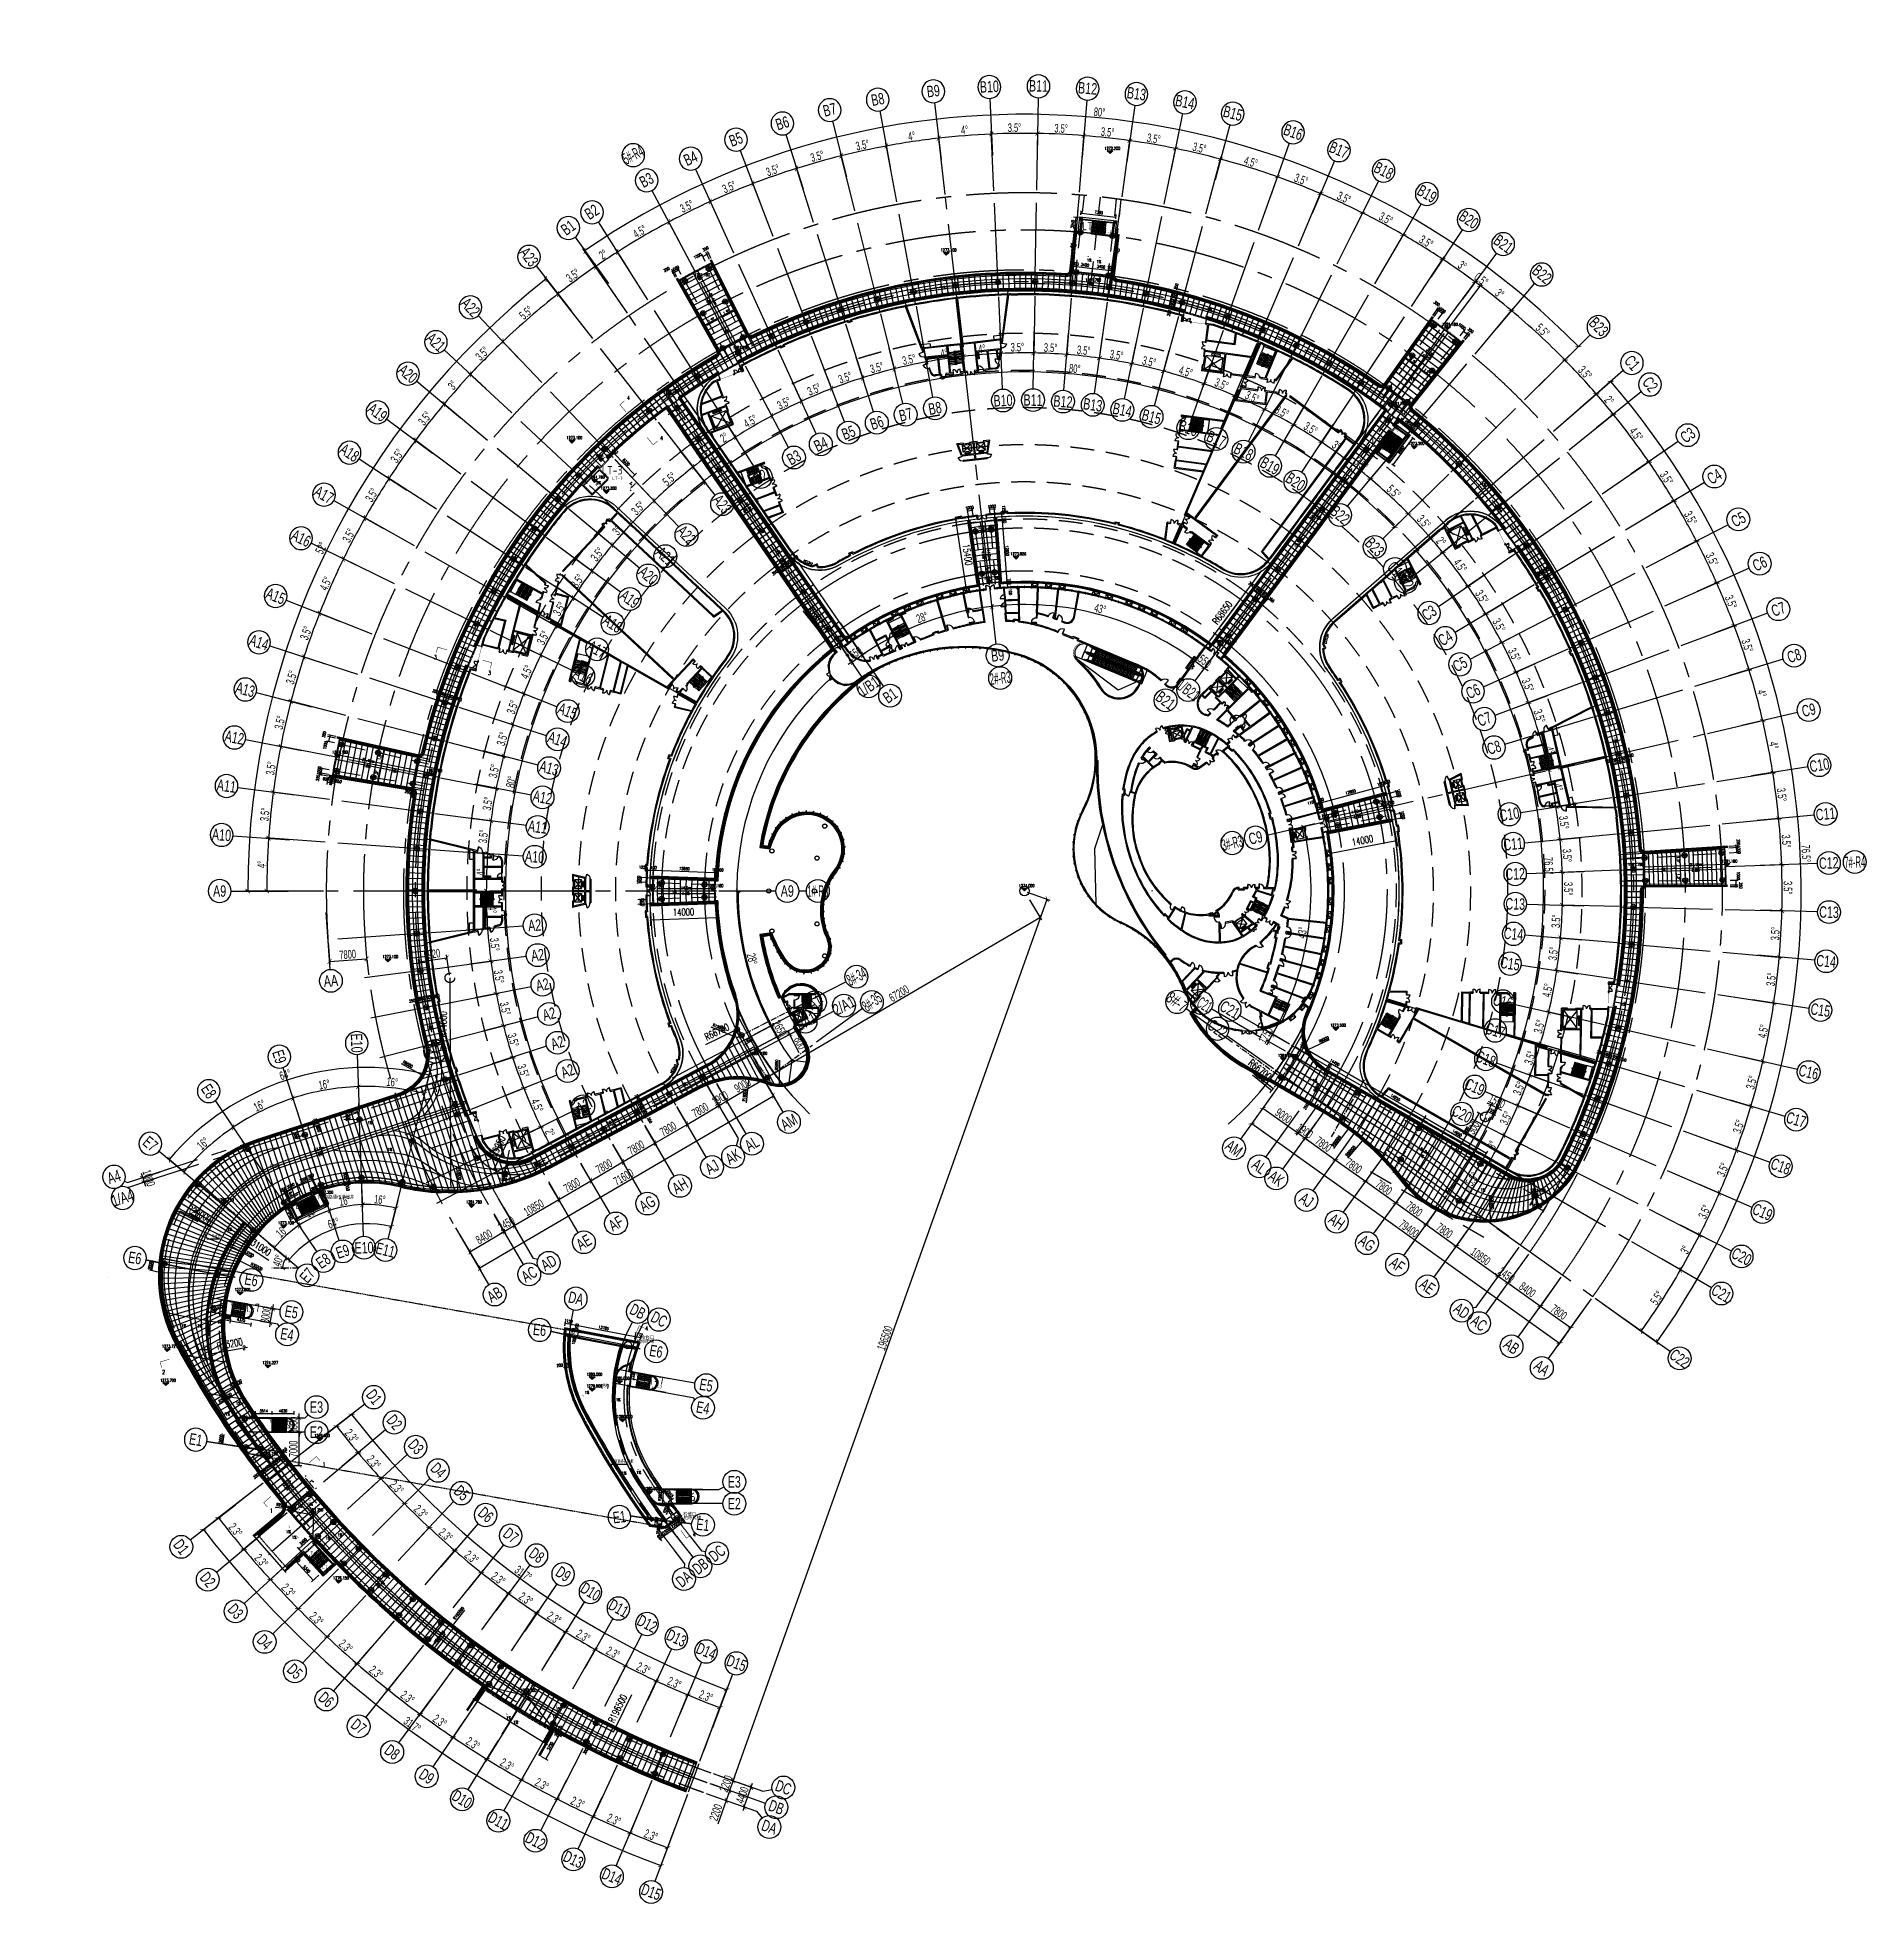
# Model space of a CAD drawing. Extents: x 36903891 to 38126251, y 2073392 to 2924740.
# Drawn here: x 36903891 to 37287994, y 2073392 to 2465880 of the extents above; entities that cross this region are included whole.
import ezdxf
from ezdxf.enums import TextEntityAlignment as Align
from ezdxf.xclip import XClip

# ---------------------------------------------------------------- set-up
doc = ezdxf.new("R2010")
doc.units = 0
doc.header["$LTSCALE"] = 1000
doc.header["$XCLIPFRAME"] = 0
for name, pattern in [('__DASH', [0.35, 0.25, -0.1]), ('CENTER', [2, 1.25, -0.25, 0.25, -0.25]), ('CENTER2', [28.575, 19.05, -3.175, 3.175, -3.175]), ('DASH', [0.35, 0.25, -0.1]), ('HIDDEN', [0.375, 0.25, -0.125]), ('HIDDEN2', [0.1875, 0.125, -0.0625])]:
    doc.linetypes.add(name, pattern=pattern)
doc.layers.get('0').update_dxf_attribs({"color": 8})
doc.layers.get('Defpoints').update_dxf_attribs({"color": 8})
for name, color, linetype in [('#幕墙线-平面', 8, 'Continuous'), ('#文字', 8, 'Continuous'), ('#标注', 8, 'Continuous'), ('#虚线', 8, 'HIDDEN'), ('#轴线', 8, 'CENTER2'), ('1-WIN-1', 8, 'Continuous'), ('A-AL', 8, 'Continuous'), ('A-AL-E', 8, 'Continuous'), ('A-BEAM-PLAN-S', 8, 'Continuous'), ('A-COLS-PLAN-C', 8, 'DASH'), ('A-DETL-ALUM', 8, 'Continuous'), ('A-DIMS', 8, 'Continuous'), ('A-DIMS-500', 8, 'Continuous'), ('A-DIMS-ELEV', 8, 'Continuous'), ('A-DIMS-LEAD', 8, 'Continuous'), ('A-DIMS-SYMB', 8, 'Continuous'), ('A-FLOR', 8, 'Continuous'), ('A-FLOR-OTLN', 8, 'Continuous'), ('A-FLOR-UNDR', 8, '__DASH'), ('A-GRID', 8, 'CENTER'), ('A-HATH', 8, 'Continuous'), ('A-NOTE', 8, 'Continuous'), ('A-ROOF-DRAN', 8, 'Continuous'), ('A-STRS', 8, 'Continuous'), ('A-STRS-HRAL', 8, 'Continuous'), ('A-TEXT-150', 8, 'Continuous'), ('A-TEXT-500', 8, 'Continuous'), ('C-AXIS-DIMS-500', 8, 'Continuous'), ('DIM', 8, 'Continuous'), ('周边建筑', 8, 'Continuous'), ('建-填充', 8, 'Continuous'), ('水-雨水-压力流-标识', 8, 'Continuous')]:
    doc.layers.add(name, color=color, linetype=linetype)
doc.layers.add('A-X-CHEK-STRC', color=8, linetype='HIDDEN2', plot=False)
doc.styles.add('#文字', font='jrs.shx', dxfattribs={"width": 0.7, "bigfont": 'hztxt.shx'})
doc.styles.add('_TCH_DIM', font='SIMPLEX', dxfattribs={"bigfont": 'GBCBIG'})
doc.styles.add('_TCH_DIM_T3', font='SIMPLEX', dxfattribs={"width": 0.705882, "bigfont": 'GBCBIG'})
doc.styles.add('_TCH_LABEL', font='COMPLEX', dxfattribs={"bigfont": 'GBCBIG'})
doc.styles.add('_TCH_WINDOW', font='SIMPLEX', dxfattribs={"height": 3.5, "bigfont": 'GBCBIG'})
doc.styles.add('JHZX', font='jrs.shx', dxfattribs={"width": 0.6, "bigfont": 'jhz.shx'})
doc.styles.get("Standard").update_dxf_attribs({"font": 'xd-hzs.shx', "bigfont": 'xd-hztxt.shx'})
doc.dimstyles.new('_TCH_ARCH&&200', dxfattribs={"dimtxt": 595, "dimasz": 200, "dimexe": 500, "dimexo": 600, "dimgap": 252.5, "dimtad": 1, "dimdec": 0, "dimzin": 0, "dimdsep": 46, "dimtxsty": '_TCH_DIM_T3', "dimblk": 'ARCHTICK', "dimcen": 0.09, "dimclrt": 4, "dimazin": 2, "dimtfac": 1, "dimtdec": 0, "dimtix": 1, "dimtmove": 2, "dimatfit": 3, "dimfxl": 200, "dimtolj": 1, "dimtzin": 0, "dimarcsym": 0})
doc.dimstyles.new('_TCH_ARCH&&500', dxfattribs={"dimtxt": 1487.5, "dimasz": 500, "dimexe": 1250, "dimexo": 1500, "dimgap": 631.25, "dimtad": 1, "dimdec": 0, "dimzin": 0, "dimdsep": 46, "dimtxsty": '_TCH_DIM_T3', "dimblk": 'ARCHTICK', "dimcen": 0.09, "dimclrt": 4, "dimazin": 2, "dimtfac": 1, "dimtdec": 0, "dimtix": 1, "dimtmove": 2, "dimatfit": 3, "dimfxl": 200, "dimtolj": 1, "dimtzin": 0, "dimarcsym": 0})
doc.dimstyles.new('_TCH_ARROW&&200', dxfattribs={"dimtxt": 595, "dimasz": 400, "dimexe": 500, "dimexo": 600, "dimgap": 252.5, "dimtad": 1, "dimdec": 0, "dimzin": 0, "dimdsep": 46, "dimtxsty": '_TCH_DIM_T3', "dimcen": 0.09, "dimclrt": 4, "dimazin": 2, "dimtfac": 1, "dimtdec": 0, "dimtix": 1, "dimtmove": 2, "dimatfit": 3, "dimfxl": 200, "dimtolj": 1, "dimtzin": 0, "dimarcsym": 0})
doc.dimstyles.new('JZBZ-600', dxfattribs={"dimscale": 600, "dimtxt": 3, "dimasz": 1.5, "dimexe": 1, "dimexo": 1, "dimgap": 0.5, "dimtad": 1, "dimdec": 0, "dimdsep": 46, "dimtxsty": 'JHZX', "dimblk1": 'ARCHTICK', "dimblk2": 'ARCHTICK', "dimsah": 1, "dimcen": 0, "dimclrd": 1, "dimclre": 1, "dimclrt": 2, "dimadec": 1, "dimazin": 2, "dimtfac": 1, "dimtdec": 0, "dimtix": 1, "dimtmove": 0, "dimatfit": 3, "dimfxl": 1, "dimtolj": 1, "dimlwd": -1, "dimlwe": -1, "dimarcsym": 1})

# ---------------------------------------------------------------- blocks, each defined once
blk = doc.blocks.new('_ARCHTICK')
at = {"color": 0, "linetype": 'ByBlock', "const_width": 0.15}
blk.add_lwpolyline([(-0.5, -0.5), (0.5, 0.5)], dxfattribs=at)
blk = doc.blocks.new('*D96')
at = {"layer": '#标注', "transparency": 16777216}
for p, q in [((36626696, 2798970), (36639772, 2809138)), ((36712456, 2735989), (36718245, 2751509))]:
    blk.add_line(p, q, dxfattribs=at)
blk.add_arc((36780599, 2918657), 179000, 217.87162, 249.54243, dxfattribs=at)
at = {"layer": 'Defpoints', "color": 0, "transparency": 16777216}
for p in [(36780599, 2918657), (36626222, 2798601), (36661822, 2784742), (36712246, 2735427)]:
    blk.add_point(p, dxfattribs=at)
at = {"layer": '#标注', "transparency": 16777216, "xscale": 900, "yscale": 900, "zscale": 900}
for p, rotation in [((36639298, 2808770), 127.8716196905407), ((36718036, 2750946), 339.5424261213195)]:
    blk.add_blockref('_ARCHTICK', p, dxfattribs=dict(at, rotation=rotation))
at = {"layer": '#标注', "transparency": 16777216, "insert": (36675356, 2775350), "char_height": 1800, "attachment_point": 5, "rotation": 323.70702, "style": 'JHZX'}
blk.add_mtext('\\A1;31.7°', dxfattribs=at)
blk = doc.blocks.new('*D97')
at = {"layer": '#标注', "transparency": 16777216}
for p, q in [((36626084, 2805027), (36628879, 2805027)), ((36628279, 2798027), (36628279, 2805027)), ((36626084, 2798027), (36628879, 2798027))]:
    blk.add_line(p, q, dxfattribs=at)
at = {"layer": 'Defpoints', "color": 0, "transparency": 16777216}
for p in [(36625484, 2805027), (36628279, 2805027), (36625484, 2798027)]:
    blk.add_point(p, dxfattribs=at)
at = {"layer": '#标注', "transparency": 16777216, "xscale": 900, "yscale": 900, "zscale": 900}
for p, rotation in [((36628279, 2805027), 90), ((36628279, 2798027), 270)]:
    blk.add_blockref('_ARCHTICK', p, dxfattribs=dict(at, rotation=rotation))
at = {"layer": '#标注', "transparency": 16777216, "insert": (36627079, 2801527), "char_height": 1800, "attachment_point": 5, "rotation": 90, "style": 'JHZX'}
blk.add_mtext('\\A1;7000', dxfattribs=at)
blk = doc.blocks.new('*D98')
at = {"layer": '#标注', "transparency": 16777216}
for p, q in [((36626084, 2808027), (36628879, 2808027)), ((36628279, 2808027), (36628279, 2808927)), ((36628279, 2805027), (36628279, 2808027)), ((36626084, 2805027), (36628879, 2805027)), ((36628279, 2805027), (36628279, 2804127))]:
    blk.add_line(p, q, dxfattribs=at)
at = {"layer": 'Defpoints', "color": 0, "transparency": 16777216}
for p in [(36625484, 2808027), (36628279, 2808027), (36625484, 2805027)]:
    blk.add_point(p, dxfattribs=at)
at = {"layer": '#标注', "transparency": 16777216, "xscale": 900, "yscale": 900, "zscale": 900}
for p, rotation in [((36628279, 2808027), 270), ((36628279, 2805027), 90)]:
    blk.add_blockref('_ARCHTICK', p, dxfattribs=dict(at, rotation=rotation))
at = {"layer": '#标注', "transparency": 16777216, "insert": (36627079, 2806527), "char_height": 1800, "attachment_point": 5, "rotation": 90, "style": 'JHZX'}
blk.add_mtext('\\A1;3000', dxfattribs=at)
blk = doc.blocks.new('*D99')
at = {"layer": '#标注', "transparency": 16777216}
for p, q in [((36631052, 2782121), (36621821, 2773693)), ((36636558, 2776325), (36627666, 2767539))]:
    blk.add_line(p, q, dxfattribs=at)
blk.add_arc((36780599, 2918657), 214400, 222.39602, 224.65822, dxfattribs=at)
at = {"layer": 'Defpoints', "color": 0, "transparency": 16777216}
for p in [(36780599, 2918657), (36631495, 2782526), (36636985, 2776747), (36624180, 2772026)]:
    blk.add_point(p, dxfattribs=at)
at = {"layer": '#标注', "transparency": 16777216, "xscale": 900, "yscale": 900, "zscale": 900}
for p, rotation in [((36622264, 2774098), 132.396019993021), ((36628093, 2767961), 314.6582207051613)]:
    blk.add_blockref('_ARCHTICK', p, dxfattribs=dict(at, rotation=rotation))
at = {"layer": '#标注', "transparency": 16777216, "insert": (36626018, 2771827), "char_height": 1800, "attachment_point": 5, "rotation": 313.52712, "style": 'JHZX'}
blk.add_mtext('\\A1;2.3°', dxfattribs=at)
blk = doc.blocks.new('*D100')
at = {"layer": '#标注', "transparency": 16777216}
for p, q in [((36636558, 2776325), (36627666, 2767539)), ((36642288, 2770750), (36633751, 2761620))]:
    blk.add_line(p, q, dxfattribs=at)
blk.add_arc((36780599, 2918657), 214400, 224.65822, 226.92042, dxfattribs=at)
at = {"layer": 'Defpoints', "color": 0, "transparency": 16777216}
for p in [(36780599, 2918657), (36636985, 2776747), (36642698, 2771188), (36630090, 2765967)]:
    blk.add_point(p, dxfattribs=at)
at = {"layer": '#标注', "transparency": 16777216, "xscale": 900, "yscale": 900, "zscale": 900}
for p, rotation in [((36628093, 2767961), 134.6582207051657), ((36634160, 2762058), 316.9204202155164)]:
    blk.add_blockref('_ARCHTICK', p, dxfattribs=dict(at, rotation=rotation))
at = {"layer": '#标注', "transparency": 16777216, "insert": (36631934, 2765840), "char_height": 1800, "attachment_point": 5, "rotation": 315.78932, "style": 'JHZX'}
blk.add_mtext('\\A1;2.3°', dxfattribs=at)
blk = doc.blocks.new('*D101')
at = {"layer": '#标注', "transparency": 16777216}
for p, q in [((36642288, 2770750), (36633751, 2761620)), ((36648234, 2765406), (36640064, 2755946))]:
    blk.add_line(p, q, dxfattribs=at)
blk.add_arc((36780599, 2918657), 214400, 226.92042, 229.18262, dxfattribs=at)
at = {"layer": 'Defpoints', "color": 0, "transparency": 16777216}
for p in [(36780599, 2918657), (36642698, 2771188), (36648627, 2765860), (36636234, 2760145)]:
    blk.add_point(p, dxfattribs=at)
at = {"layer": '#标注', "transparency": 16777216, "xscale": 900, "yscale": 900, "zscale": 900}
for p, rotation in [((36634160, 2762058), 136.9204202155466), ((36640456, 2756400), 319.1826197257417)]:
    blk.add_blockref('_ARCHTICK', p, dxfattribs=dict(at, rotation=rotation))
at = {"layer": '#标注', "transparency": 16777216, "insert": (36638082, 2760090), "char_height": 1800, "attachment_point": 5, "rotation": 318.05152, "style": 'JHZX'}
blk.add_mtext('\\A1;2.3°', dxfattribs=at)
blk = doc.blocks.new('*D238')
at = {"layer": '#标注', "transparency": 16777216}
for p, q in [((36648234, 2765406), (36640064, 2755946)), ((36654387, 2760301), (36646596, 2750525))]:
    blk.add_line(p, q, dxfattribs=at)
blk.add_arc((36780599, 2918657), 214400, 229.18262, 231.44482, dxfattribs=at)
at = {"layer": 'Defpoints', "color": 0, "transparency": 16777216}
for p in [(36780599, 2918657), (36648627, 2765860), (36654761, 2760770), (36642603, 2754570)]:
    blk.add_point(p, dxfattribs=at)
at = {"layer": '#标注', "transparency": 16777216, "xscale": 900, "yscale": 900, "zscale": 900}
for p, rotation in [((36640456, 2756400), 139.1826197257097), ((36646970, 2750995), 321.4448204373593)]:
    blk.add_blockref('_ARCHTICK', p, dxfattribs=dict(at, rotation=rotation))
at = {"layer": '#标注', "transparency": 16777216, "insert": (36644453, 2754589), "char_height": 1800, "attachment_point": 5, "rotation": 320.31372, "style": 'JHZX'}
blk.add_mtext('\\A1;2.3°', dxfattribs=at)
blk = doc.blocks.new('*D239')
at = {"layer": '#标注', "transparency": 16777216}
for p, q in [((36654387, 2760301), (36646596, 2750525)), ((36660736, 2755442), (36653337, 2745367))]:
    blk.add_line(p, q, dxfattribs=at)
blk.add_arc((36780599, 2918657), 214400, 231.44482, 233.70702, dxfattribs=at)
at = {"layer": 'Defpoints', "color": 0, "transparency": 16777216}
for p in [(36780599, 2918657), (36654761, 2760770), (36661091, 2755926), (36649188, 2749250)]:
    blk.add_point(p, dxfattribs=at)
at = {"layer": '#标注', "transparency": 16777216, "xscale": 900, "yscale": 900, "zscale": 900}
for p, rotation in [((36646970, 2750995), 141.4448204373589), ((36653692, 2745851), 323.70702114865)]:
    blk.add_blockref('_ARCHTICK', p, dxfattribs=dict(at, rotation=rotation))
at = {"layer": '#标注', "transparency": 16777216, "insert": (36651035, 2749342), "char_height": 1800, "attachment_point": 5, "rotation": 322.57592, "style": 'JHZX'}
blk.add_mtext('\\A1;2.3°', dxfattribs=at)
blk = doc.blocks.new('*D240')
at = {"layer": '#标注', "transparency": 16777216}
for p, q in [((36660736, 2755442), (36653337, 2745367)), ((36667272, 2750838), (36660276, 2740479))]:
    blk.add_line(p, q, dxfattribs=at)
blk.add_arc((36780599, 2918657), 214400, 233.70702, 235.96922, dxfattribs=at)
at = {"layer": 'Defpoints', "color": 0, "transparency": 16777216}
for p in [(36780599, 2918657), (36661091, 2755926), (36667608, 2751335), (36655977, 2744195)]:
    blk.add_point(p, dxfattribs=at)
at = {"layer": '#标注', "transparency": 16777216, "xscale": 900, "yscale": 900, "zscale": 900}
for p, rotation in [((36653692, 2745851), 143.7070211486501), ((36660612, 2740976), 325.9692218596125)]:
    blk.add_blockref('_ARCHTICK', p, dxfattribs=dict(at, rotation=rotation))
at = {"layer": '#标注', "transparency": 16777216, "insert": (36657819, 2744360), "char_height": 1800, "attachment_point": 5, "rotation": 324.83812, "style": 'JHZX'}
blk.add_mtext('\\A1;2.3°', dxfattribs=at)
blk = doc.blocks.new('*D241')
at = {"layer": '#标注', "transparency": 16777216}
for p, q in [((36667272, 2750838), (36660276, 2740479)), ((36673984, 2746496), (36667403, 2735868))]:
    blk.add_line(p, q, dxfattribs=at)
blk.add_arc((36780599, 2918657), 214400, 235.96922, 238.23142, dxfattribs=at)
at = {"layer": 'Defpoints', "color": 0, "transparency": 16777216}
for p in [(36780599, 2918657), (36667608, 2751335), (36674300, 2747006), (36662961, 2739412)]:
    blk.add_point(p, dxfattribs=at)
at = {"layer": '#标注', "transparency": 16777216, "xscale": 900, "yscale": 900, "zscale": 900}
for p, rotation in [((36660612, 2740976), 145.9692218596156), ((36667719, 2736378), 328.2314225783708)]:
    blk.add_blockref('_ARCHTICK', p, dxfattribs=dict(at, rotation=rotation))
at = {"layer": '#标注', "transparency": 16777216, "insert": (36664795, 2739650), "char_height": 1800, "attachment_point": 5, "rotation": 327.10032, "style": 'JHZX'}
blk.add_mtext('\\A1;2.3°', dxfattribs=at)
blk = doc.blocks.new('*D242')
at = {"layer": '#标注', "transparency": 16777216}
for p, q in [((36673984, 2746496), (36667403, 2735868)), ((36680863, 2742421), (36674707, 2731542))]:
    blk.add_line(p, q, dxfattribs=at)
blk.add_arc((36780599, 2918657), 214400, 238.23142, 240.49362, dxfattribs=at)
at = {"layer": 'Defpoints', "color": 0, "transparency": 16777216}
for p in [(36780599, 2918657), (36674300, 2747006), (36681159, 2742944), (36670128, 2734908)]:
    blk.add_point(p, dxfattribs=at)
at = {"layer": '#标注', "transparency": 16777216, "xscale": 900, "yscale": 900, "zscale": 900}
for p, rotation in [((36667719, 2736378), 148.231422578397), ((36675002, 2732065), 330.4936232866292)]:
    blk.add_blockref('_ARCHTICK', p, dxfattribs=dict(at, rotation=rotation))
at = {"layer": '#标注', "transparency": 16777216, "insert": (36671951, 2735218), "char_height": 1800, "attachment_point": 5, "rotation": 329.36252, "style": 'JHZX'}
blk.add_mtext('\\A1;2.3°', dxfattribs=at)
blk = doc.blocks.new('*D243')
at = {"layer": '#标注', "transparency": 16777216}
for p, q in [((36680863, 2742421), (36674707, 2731542)), ((36687897, 2738622), (36682175, 2727508))]:
    blk.add_line(p, q, dxfattribs=at)
blk.add_arc((36780599, 2918657), 214400, 240.49362, 242.75582, dxfattribs=at)
at = {"layer": 'Defpoints', "color": 0, "transparency": 16777216}
for p in [(36780599, 2918657), (36681159, 2742944), (36688172, 2739155), (36677467, 2730691)]:
    blk.add_point(p, dxfattribs=at)
at = {"layer": '#标注', "transparency": 16777216, "xscale": 900, "yscale": 900, "zscale": 900}
for p, rotation in [((36675002, 2732065), 150.4936232866018), ((36682450, 2728042), 332.7558239945748)]:
    blk.add_blockref('_ARCHTICK', p, dxfattribs=dict(at, rotation=rotation))
at = {"layer": '#标注', "transparency": 16777216, "insert": (36679276, 2731072), "char_height": 1800, "attachment_point": 5, "rotation": 331.62472, "style": 'JHZX'}
blk.add_mtext('\\A1;2.3°', dxfattribs=at)
blk = doc.blocks.new('*D244')
at = {"layer": '#标注', "transparency": 16777216}
for p, q in [((36687897, 2738622), (36682175, 2727508)), ((36695076, 2735103), (36689797, 2723772))]:
    blk.add_line(p, q, dxfattribs=at)
blk.add_arc((36780599, 2918657), 214400, 242.75582, 245.01802, dxfattribs=at)
at = {"layer": 'Defpoints', "color": 0, "transparency": 16777216}
for p in [(36780599, 2918657), (36688172, 2739155), (36695330, 2735647), (36684967, 2726767)]:
    blk.add_point(p, dxfattribs=at)
at = {"layer": '#标注', "transparency": 16777216, "xscale": 900, "yscale": 900, "zscale": 900}
for p, rotation in [((36682450, 2728042), 152.755823994575), ((36690050, 2724316), 335.0180247023333)]:
    blk.add_blockref('_ARCHTICK', p, dxfattribs=dict(at, rotation=rotation))
at = {"layer": '#标注', "transparency": 16777216, "insert": (36686760, 2727219), "char_height": 1800, "attachment_point": 5, "rotation": 333.88692, "style": 'JHZX'}
blk.add_mtext('\\A1;2.3°', dxfattribs=at)
blk = doc.blocks.new('*D245')
at = {"layer": '#标注', "transparency": 16777216}
for p, q in [((36695076, 2735103), (36689797, 2723772)), ((36702388, 2731870), (36697560, 2720340))]:
    blk.add_line(p, q, dxfattribs=at)
blk.add_arc((36780599, 2918657), 214400, 245.01802, 247.28023, dxfattribs=at)
at = {"layer": 'Defpoints', "color": 0, "transparency": 16777216}
for p in [(36780599, 2918657), (36695330, 2735647), (36702620, 2732424), (36692616, 2723141)]:
    blk.add_point(p, dxfattribs=at)
at = {"layer": '#标注', "transparency": 16777216, "xscale": 900, "yscale": 900, "zscale": 900}
for p, rotation in [((36690050, 2724316), 155.0180247023325), ((36697792, 2720894), 337.2802254119698)]:
    blk.add_blockref('_ARCHTICK', p, dxfattribs=dict(at, rotation=rotation))
at = {"layer": '#标注', "transparency": 16777216, "insert": (36694389, 2723664), "char_height": 1800, "attachment_point": 5, "rotation": 336.14913, "style": 'JHZX'}
blk.add_mtext('\\A1;2.3°', dxfattribs=at)
blk = doc.blocks.new('*D246')
at = {"layer": '#标注', "transparency": 16777216}
for p, q in [((36702388, 2731870), (36697560, 2720340)), ((36709822, 2728929), (36705453, 2717217))]:
    blk.add_line(p, q, dxfattribs=at)
blk.add_arc((36780599, 2918657), 214400, 247.28023, 249.54243, dxfattribs=at)
at = {"layer": 'Defpoints', "color": 0, "transparency": 16777216}
for p in [(36780599, 2918657), (36702620, 2732424), (36710032, 2729491), (36700402, 2719821)]:
    blk.add_point(p, dxfattribs=at)
at = {"layer": '#标注', "transparency": 16777216, "xscale": 900, "yscale": 900, "zscale": 900}
for p, rotation in [((36697792, 2720894), 157.280225411985), ((36705663, 2717779), 339.5424261213535)]:
    blk.add_blockref('_ARCHTICK', p, dxfattribs=dict(at, rotation=rotation))
at = {"layer": '#标注', "transparency": 16777216, "insert": (36702154, 2720413), "char_height": 1800, "attachment_point": 5, "rotation": 338.41133, "style": 'JHZX'}
blk.add_mtext('\\A1;2.3°', dxfattribs=at)
blk = doc.blocks.new('*D247')
at = {"layer": '#标注', "transparency": 16777216}
for p, q in [((36620678, 2831331), (36623349, 2830860)), ((36622237, 2828010), (36622758, 2830965)), ((36622758, 2830965), (36622915, 2831851)), ((36620157, 2828377), (36622828, 2827906)), ((36622237, 2828010), (36622081, 2827124))]:
    blk.add_line(p, q, dxfattribs=at)
at = {"layer": 'Defpoints', "color": 0, "transparency": 16777216}
for p in [(36620087, 2831436), (36622758, 2830965), (36619566, 2828481)]:
    blk.add_point(p, dxfattribs=at)
at = {"layer": '#标注', "transparency": 16777216, "xscale": 900, "yscale": 900, "zscale": 900}
for p, rotation in [((36622758, 2830965), 260.0000000000743), ((36622237, 2828010), 80.0000000000743)]:
    blk.add_blockref('_ARCHTICK', p, dxfattribs=dict(at, rotation=rotation))
at = {"layer": '#标注', "transparency": 16777216, "insert": (36621316, 2829696), "char_height": 1800, "attachment_point": 5, "rotation": 80, "style": 'JHZX'}
blk.add_mtext('\\A1;3000', dxfattribs=at)
blk = doc.blocks.new('*D248')
at = {"layer": '#标注', "transparency": 16777216}
for p, q in [((36620746, 2794343), (36607722, 2784214)), ((36709822, 2728927), (36704055, 2713469))]:
    blk.add_line(p, q, dxfattribs=at)
blk.add_arc((36780599, 2918657), 218400, 217.87162, 249.54243, dxfattribs=at)
at = {"layer": 'Defpoints', "color": 0, "transparency": 16777216}
for p in [(36780599, 2918657), (36621220, 2794711), (36635678, 2755266), (36710031, 2729490)]:
    blk.add_point(p, dxfattribs=at)
at = {"layer": '#标注', "transparency": 16777216, "xscale": 900, "yscale": 900, "zscale": 900}
for p, rotation in [((36608196, 2784583), 127.8716196904768), ((36704265, 2714031), 339.5424261213194)]:
    blk.add_blockref('_ARCHTICK', p, dxfattribs=dict(at, rotation=rotation))
at = {"layer": '#标注', "transparency": 16777216, "insert": (36652035, 2743594), "char_height": 1800, "attachment_point": 5, "rotation": 323.70702, "style": 'JHZX'}
blk.add_mtext('\\A1;31.7°', dxfattribs=at)
blk = doc.blocks.new('*D249')
at = {"layer": '#标注', "transparency": 16777216}
for p, q in [((36628641, 2800483), (36636614, 2806683)), ((36633424, 2794576), (36641146, 2801087))]:
    blk.add_line(p, q, dxfattribs=at)
blk.add_arc((36780599, 2918657), 183000, 217.87162, 220.13382, dxfattribs=at)
at = {"layer": 'Defpoints', "color": 0, "transparency": 16777216}
for p in [(36780599, 2918657), (36637631, 2804423), (36628168, 2800114), (36632966, 2794190)]:
    blk.add_point(p, dxfattribs=at)
at = {"layer": '#标注', "transparency": 16777216, "xscale": 900, "yscale": 900, "zscale": 900}
for p, rotation in [((36636140, 2806315), 127.871619690503), ((36640688, 2800700), 310.1338192809316)]:
    blk.add_blockref('_ARCHTICK', p, dxfattribs=dict(at, rotation=rotation))
at = {"layer": '#标注', "transparency": 16777216, "insert": (36639319, 2804240), "char_height": 1800, "attachment_point": 5, "rotation": 309.00272, "style": 'JHZX'}
blk.add_mtext('\\A1;2.3°', dxfattribs=at)
blk = doc.blocks.new('*D250')
at = {"layer": '#标注', "transparency": 16777216}
for p, q in [((36633424, 2794576), (36641146, 2801087)), ((36638433, 2788868), (36645892, 2795678))]:
    blk.add_line(p, q, dxfattribs=at)
blk.add_arc((36780599, 2918657), 183000, 220.13382, 222.39426, dxfattribs=at)
at = {"layer": 'Defpoints', "color": 0, "transparency": 16777216}
for p in [(36780599, 2918657), (36642251, 2798870), (36632966, 2794190), (36637990, 2788464)]:
    blk.add_point(p, dxfattribs=at)
at = {"layer": '#标注', "transparency": 16777216, "xscale": 900, "yscale": 900, "zscale": 900}
for p, rotation in [((36640688, 2800700), 130.1338192809225), ((36645449, 2795273), 312.3942587803611)]:
    blk.add_blockref('_ARCHTICK', p, dxfattribs=dict(at, rotation=rotation))
at = {"layer": '#标注', "transparency": 16777216, "insert": (36643943, 2798755), "char_height": 1800, "attachment_point": 5, "rotation": 311.26404, "style": 'JHZX'}
blk.add_mtext('\\A1;2.3°', dxfattribs=at)
blk = doc.blocks.new('*D251')
at = {"layer": '#标注', "transparency": 16777216}
for p, q in [((36641532, 2854442), (36641610, 2852207)), ((36648998, 2853657), (36648457, 2851487))]:
    blk.add_line(p, q, dxfattribs=at)
blk.add_arc((36642474, 2827488), 25334, 76, 92, dxfattribs=at)
at = {"layer": 'Defpoints', "color": 0, "transparency": 16777216}
for p in [(36641511, 2855042), (36649143, 2854239), (36646291, 2852533), (36642474, 2827488)]:
    blk.add_point(p, dxfattribs=at)
at = {"layer": '#标注', "transparency": 16777216, "xscale": 900, "yscale": 900, "zscale": 900}
for p, rotation in [((36641590, 2852806), 182.0000000000207), ((36648602, 2852069), 345.9999999999717)]:
    blk.add_blockref('_ARCHTICK', p, dxfattribs=dict(at, rotation=rotation))
at = {"layer": '#标注', "transparency": 16777216, "insert": (36645247, 2853877), "char_height": 1800, "attachment_point": 5, "rotation": 354, "style": 'JHZX'}
blk.add_mtext('\\A1;16°', dxfattribs=at)
blk = doc.blocks.new('*D252')
at = {"layer": '#标注', "transparency": 16777216}
for p, q in [((36641532, 2854442), (36641610, 2852207)), ((36634139, 2853138), (36634831, 2851011))]:
    blk.add_line(p, q, dxfattribs=at)
blk.add_arc((36642474, 2827488), 25334, 92, 108, dxfattribs=at)
at = {"layer": 'Defpoints', "color": 0, "transparency": 16777216}
for p in [(36633954, 2853709), (36641511, 2855042), (36639240, 2852615), (36642474, 2827488)]:
    blk.add_point(p, dxfattribs=at)
at = {"layer": '#标注', "transparency": 16777216, "xscale": 900, "yscale": 900, "zscale": 900}
for p, rotation in [((36634645, 2851582), 198.000000000002), ((36641590, 2852806), 2.000000000030333)]:
    blk.add_blockref('_ARCHTICK', p, dxfattribs=dict(at, rotation=rotation))
at = {"layer": '#标注', "transparency": 16777216, "insert": (36637866, 2853619), "char_height": 1800, "attachment_point": 5, "rotation": 10, "style": 'JHZX'}
blk.add_mtext('\\A1;16°', dxfattribs=at)
blk = doc.blocks.new('*D253')
at = {"layer": '#标注', "transparency": 16777216}
for p, q in [((36627392, 2849848), (36628643, 2847993)), ((36634139, 2853138), (36634831, 2851011))]:
    blk.add_line(p, q, dxfattribs=at)
blk.add_arc((36642474, 2827488), 25334, 108, 124, dxfattribs=at)
at = {"layer": 'Defpoints', "color": 0, "transparency": 16777216}
for p in [(36633954, 2853709), (36627057, 2850345), (36632440, 2850750), (36642474, 2827488)]:
    blk.add_point(p, dxfattribs=at)
at = {"layer": '#标注', "transparency": 16777216, "xscale": 900, "yscale": 900, "zscale": 900}
for p, rotation in [((36634645, 2851582), 17.99999999999601), ((36628307, 2848491), 213.9999999999862)]:
    blk.add_blockref('_ARCHTICK', p, dxfattribs=dict(at, rotation=rotation))
at = {"layer": '#标注', "transparency": 16777216, "insert": (36630842, 2851337), "char_height": 1800, "attachment_point": 5, "rotation": 26, "style": 'JHZX'}
blk.add_mtext('\\A1;16°', dxfattribs=at)
blk = doc.blocks.new('*D254')
at = {"layer": '#标注', "transparency": 16777216}
for p, q in [((36627392, 2849848), (36628643, 2847993)), ((36621813, 2844824), (36623527, 2843387))]:
    blk.add_line(p, q, dxfattribs=at)
blk.add_arc((36642474, 2827488), 25334, 124, 140, dxfattribs=at)
at = {"layer": 'Defpoints', "color": 0, "transparency": 16777216}
for p in [(36627057, 2850345), (36626416, 2847083), (36621354, 2845210), (36642474, 2827488)]:
    blk.add_point(p, dxfattribs=at)
at = {"layer": '#标注', "transparency": 16777216, "xscale": 900, "yscale": 900, "zscale": 900}
for p, rotation in [((36628307, 2848491), 33.99999999993458), ((36623067, 2843772), 229.9999999999206)]:
    blk.add_blockref('_ARCHTICK', p, dxfattribs=dict(at, rotation=rotation))
at = {"layer": '#标注', "transparency": 16777216, "insert": (36624719, 2847207), "char_height": 1800, "attachment_point": 5, "rotation": 42, "style": 'JHZX'}
blk.add_mtext('\\A1;16°', dxfattribs=at)
blk = doc.blocks.new('*D255')
at = {"layer": '#标注', "transparency": 16777216}
for p, q in [((36648998, 2853657), (36647490, 2847606)), ((36621813, 2844824), (36626591, 2840816))]:
    blk.add_line(p, q, dxfattribs=at)
blk.add_arc((36642474, 2827488), 21334, 76, 140, dxfattribs=at)
at = {"layer": 'Defpoints', "color": 0, "transparency": 16777216}
for p in [(36649143, 2854239), (36639751, 2848647), (36621354, 2845210), (36642474, 2827488)]:
    blk.add_point(p, dxfattribs=at)
at = {"layer": '#标注', "transparency": 16777216, "xscale": 900, "yscale": 900, "zscale": 900}
for p, rotation in [((36647635, 2848188), 345.9999999999686), ((36626131, 2841201), 229.9999999999744)]:
    blk.add_blockref('_ARCHTICK', p, dxfattribs=dict(at, rotation=rotation))
at = {"layer": '#标注', "transparency": 16777216, "insert": (36635510, 2848919), "char_height": 1800, "attachment_point": 5, "rotation": 18, "style": 'JHZX'}
blk.add_mtext('\\A1;64°', dxfattribs=at)
blk = doc.blocks.new('*D256')
at = {"layer": '#标注', "transparency": 16777216}
for p, q in [((36625294, 2841904), (36626060, 2841261)), ((36624421, 2839505), (36625421, 2839505))]:
    blk.add_line(p, q, dxfattribs=at)
blk.add_arc((36628153, 2839505), 3333, 140, 180, dxfattribs=at)
at = {"layer": 'Defpoints', "color": 0, "transparency": 16777216}
for p in [(36624834, 2842289), (36623821, 2839505), (36625175, 2841000), (36628153, 2839505)]:
    blk.add_point(p, dxfattribs=at)
at = {"layer": '#标注', "transparency": 16777216, "xscale": 900, "yscale": 900, "zscale": 900}
for p, rotation in [((36625600, 2841647), 50.00000000013373), ((36624821, 2839505), 270.0000000001261)]:
    blk.add_blockref('_ARCHTICK', p, dxfattribs=dict(at, rotation=rotation))
at = {"layer": '#标注', "transparency": 16777216, "insert": (36623894, 2841055), "char_height": 1800, "attachment_point": 5, "rotation": 70, "style": 'JHZX'}
blk.add_mtext('\\A1;40°', dxfattribs=at)
blk = doc.blocks.new('*D257')
at = {"layer": '#标注', "transparency": 16777216}
for p, q in [((36620748, 2794344), (36610880, 2786670)), ((36625779, 2788131), (36616222, 2780074))]:
    blk.add_line(p, q, dxfattribs=at)
blk.add_arc((36780599, 2918657), 214400, 217.87162, 220.13382, dxfattribs=at)
at = {"layer": 'Defpoints', "color": 0, "transparency": 16777216}
for p in [(36780599, 2918657), (36621221, 2794712), (36626238, 2788518), (36613101, 2784822)]:
    blk.add_point(p, dxfattribs=at)
at = {"layer": '#标注', "transparency": 16777216, "xscale": 900, "yscale": 900, "zscale": 900}
for p, rotation in [((36611354, 2787038), 127.8716196952796), ((36616681, 2780460), 310.133819280881)]:
    blk.add_blockref('_ARCHTICK', p, dxfattribs=dict(at, rotation=rotation))
at = {"layer": '#标注', "transparency": 16777216, "insert": (36614917, 2784478), "char_height": 1800, "attachment_point": 5, "rotation": 309.00272, "style": 'JHZX'}
blk.add_mtext('\\A1;2.3°', dxfattribs=at)
blk = doc.blocks.new('*D258')
at = {"layer": '#标注', "transparency": 16777216}
for p, q in [((36625779, 2788131), (36616222, 2780074)), ((36631052, 2782121), (36621821, 2773693))]:
    blk.add_line(p, q, dxfattribs=at)
blk.add_arc((36780599, 2918657), 214400, 220.13382, 222.39602, dxfattribs=at)
at = {"layer": 'Defpoints', "color": 0, "transparency": 16777216}
for p in [(36780599, 2918657), (36626238, 2788518), (36631495, 2782526), (36618514, 2778315)]:
    blk.add_point(p, dxfattribs=at)
at = {"layer": '#标注', "transparency": 16777216, "xscale": 900, "yscale": 900, "zscale": 900}
for p, rotation in [((36616681, 2780460), 130.1338192809557), ((36622264, 2774098), 312.3960199930526)]:
    blk.add_blockref('_ARCHTICK', p, dxfattribs=dict(at, rotation=rotation))
at = {"layer": '#标注', "transparency": 16777216, "insert": (36620343, 2778043), "char_height": 1800, "attachment_point": 5, "rotation": 311.26492, "style": 'JHZX'}
blk.add_mtext('\\A1;2.3°', dxfattribs=at)
blk = doc.blocks.new('*D259')
at = {"layer": '#标注', "transparency": 16777216}
for p, q in [((36638433, 2788868), (36645892, 2795678)), ((36643671, 2783354), (36650855, 2790453))]:
    blk.add_line(p, q, dxfattribs=at)
blk.add_arc((36780599, 2918657), 183000, 222.39426, 224.65822, dxfattribs=at)
at = {"layer": 'Defpoints', "color": 0, "transparency": 16777216}
for p in [(36780599, 2918657), (36647086, 2793504), (36637990, 2788464), (36643244, 2782932)]:
    blk.add_point(p, dxfattribs=at)
at = {"layer": '#标注', "transparency": 16777216, "xscale": 900, "yscale": 900, "zscale": 900}
for p, rotation in [((36645449, 2795273), 132.3942587803465), ((36650428, 2790031), 314.6582207036084)]:
    blk.add_blockref('_ARCHTICK', p, dxfattribs=dict(at, rotation=rotation))
at = {"layer": '#标注', "transparency": 16777216, "insert": (36648783, 2793454), "char_height": 1800, "attachment_point": 5, "rotation": 313.52624, "style": 'JHZX'}
blk.add_mtext('\\A1;2.3°', dxfattribs=at)
blk = doc.blocks.new('*D260')
at = {"layer": '#标注', "transparency": 16777216}
for p, q in [((36643671, 2783354), (36650855, 2790453)), ((36649118, 2778054), (36656017, 2785431))]:
    blk.add_line(p, q, dxfattribs=at)
blk.add_arc((36780599, 2918657), 183000, 224.65822, 226.92042, dxfattribs=at)
at = {"layer": 'Defpoints', "color": 0, "transparency": 16777216}
for p in [(36780599, 2918657), (36652132, 2788329), (36643244, 2782932), (36648709, 2777616)]:
    blk.add_point(p, dxfattribs=at)
at = {"layer": '#标注', "transparency": 16777216, "xscale": 900, "yscale": 900, "zscale": 900}
for p, rotation in [((36650428, 2790031), 134.6582207036121), ((36655607, 2784993), 316.9204202178253)]:
    blk.add_blockref('_ARCHTICK', p, dxfattribs=dict(at, rotation=rotation))
at = {"layer": '#标注', "transparency": 16777216, "insert": (36653830, 2788346), "char_height": 1800, "attachment_point": 5, "rotation": 315.78932, "style": 'JHZX'}
blk.add_mtext('\\A1;2.3°', dxfattribs=at)
blk = doc.blocks.new('*D261')
at = {"layer": '#标注', "transparency": 16777216}
for p, q in [((36649118, 2778054), (36656017, 2785431)), ((36654771, 2772974), (36661373, 2780617))]:
    blk.add_line(p, q, dxfattribs=at)
blk.add_arc((36780599, 2918657), 183000, 226.92042, 229.18262, dxfattribs=at)
at = {"layer": 'Defpoints', "color": 0, "transparency": 16777216}
for p in [(36780599, 2918657), (36657377, 2783360), (36648709, 2777616), (36654379, 2772520)]:
    blk.add_point(p, dxfattribs=at)
at = {"layer": '#标注', "transparency": 16777216, "xscale": 900, "yscale": 900, "zscale": 900}
for p, rotation in [((36655607, 2784993), 136.9204202178189), ((36660981, 2780163), 319.1826197315798)]:
    blk.add_blockref('_ARCHTICK', p, dxfattribs=dict(at, rotation=rotation))
at = {"layer": '#标注', "transparency": 16777216, "insert": (36659072, 2783444), "char_height": 1800, "attachment_point": 5, "rotation": 318.05152, "style": 'JHZX'}
blk.add_mtext('\\A1;2.3°', dxfattribs=at)
blk = doc.blocks.new('*D262')
at = {"layer": '#标注', "transparency": 16777216}
for p, q in [((36654771, 2772974), (36661373, 2780617)), ((36660619, 2768121), (36666914, 2776019))]:
    blk.add_line(p, q, dxfattribs=at)
blk.add_arc((36780599, 2918657), 183000, 229.18262, 231.44482, dxfattribs=at)
at = {"layer": 'Defpoints', "color": 0, "transparency": 16777216}
for p in [(36780599, 2918657), (36662814, 2778601), (36654379, 2772520), (36660245, 2767651)]:
    blk.add_point(p, dxfattribs=at)
at = {"layer": '#标注', "transparency": 16777216, "xscale": 900, "yscale": 900, "zscale": 900}
for p, rotation in [((36660981, 2780163), 139.1826197315824), ((36666540, 2775550), 321.4448204426029)]:
    blk.add_blockref('_ARCHTICK', p, dxfattribs=dict(at, rotation=rotation))
at = {"layer": '#标注', "transparency": 16777216, "insert": (36664504, 2778753), "char_height": 1800, "attachment_point": 5, "rotation": 320.31372, "style": 'JHZX'}
blk.add_mtext('\\A1;2.3°', dxfattribs=at)
blk = doc.blocks.new('*D263')
at = {"layer": '#标注', "transparency": 16777216}
for p, q in [((36660619, 2768121), (36666914, 2776019)), ((36666655, 2763502), (36672633, 2771643))]:
    blk.add_line(p, q, dxfattribs=at)
blk.add_arc((36780599, 2918657), 183000, 231.44482, 233.70702, dxfattribs=at)
at = {"layer": 'Defpoints', "color": 0, "transparency": 16777216}
for p in [(36780599, 2918657), (36668434, 2774061), (36660245, 2767651), (36666300, 2763018)]:
    blk.add_point(p, dxfattribs=at)
at = {"layer": '#标注', "transparency": 16777216, "xscale": 900, "yscale": 900, "zscale": 900}
for p, rotation in [((36666540, 2775550), 141.4448204426001), ((36672278, 2771159), 323.707021153246)]:
    blk.add_blockref('_ARCHTICK', p, dxfattribs=dict(at, rotation=rotation))
at = {"layer": '#标注', "transparency": 16777216, "insert": (36670117, 2774279), "char_height": 1800, "attachment_point": 5, "rotation": 322.57592, "style": 'JHZX'}
blk.add_mtext('\\A1;2.3°', dxfattribs=at)
blk = doc.blocks.new('*D264')
at = {"layer": '#标注', "transparency": 16777216}
for p, q in [((36666655, 2763502), (36672633, 2771643)), ((36672868, 2759125), (36678521, 2767496))]:
    blk.add_line(p, q, dxfattribs=at)
blk.add_arc((36780599, 2918657), 183000, 233.70702, 235.96922, dxfattribs=at)
at = {"layer": 'Defpoints', "color": 0, "transparency": 16777216}
for p in [(36780599, 2918657), (36674229, 2769746), (36666300, 2763018), (36672532, 2758628)]:
    blk.add_point(p, dxfattribs=at)
at = {"layer": '#标注', "transparency": 16777216, "xscale": 900, "yscale": 900, "zscale": 900}
for p, rotation in [((36672278, 2771159), 143.7070211532526), ((36678185, 2766998), 325.9692218635689)]:
    blk.add_blockref('_ARCHTICK', p, dxfattribs=dict(at, rotation=rotation))
at = {"layer": '#标注', "transparency": 16777216, "insert": (36675902, 2770031), "char_height": 1800, "attachment_point": 5, "rotation": 324.83812, "style": 'JHZX'}
blk.add_mtext('\\A1;2.3°', dxfattribs=at)
blk = doc.blocks.new('*D265')
at = {"layer": '#标注', "transparency": 16777216}
for p, q in [((36672868, 2759125), (36678521, 2767496)), ((36679249, 2754997), (36684567, 2763584))]:
    blk.add_line(p, q, dxfattribs=at)
blk.add_arc((36780599, 2918657), 183000, 235.96922, 238.23142, dxfattribs=at)
at = {"layer": 'Defpoints', "color": 0, "transparency": 16777216}
for p in [(36780599, 2918657), (36680190, 2765664), (36672532, 2758628), (36678933, 2754487)]:
    blk.add_point(p, dxfattribs=at)
at = {"layer": '#标注', "transparency": 16777216, "xscale": 900, "yscale": 900, "zscale": 900}
for p, rotation in [((36678185, 2766998), 145.9692218635726), ((36684251, 2763074), 328.2314225827975)]:
    blk.add_blockref('_ARCHTICK', p, dxfattribs=dict(at, rotation=rotation))
at = {"layer": '#标注', "transparency": 16777216, "insert": (36681850, 2766014), "char_height": 1800, "attachment_point": 5, "rotation": 327.10032, "style": 'JHZX'}
blk.add_mtext('\\A1;2.3°', dxfattribs=at)
blk = doc.blocks.new('*D266')
at = {"layer": '#标注', "transparency": 16777216}
for p, q in [((36679249, 2754997), (36684567, 2763584)), ((36685788, 2751124), (36690763, 2759914))]:
    blk.add_line(p, q, dxfattribs=at)
blk.add_arc((36780599, 2918657), 183000, 238.23142, 240.49362, dxfattribs=at)
at = {"layer": 'Defpoints', "color": 0, "transparency": 16777216}
for p in [(36780599, 2918657), (36686307, 2761819), (36678933, 2754487), (36685493, 2750602)]:
    blk.add_point(p, dxfattribs=at)
at = {"layer": '#标注', "transparency": 16777216, "xscale": 900, "yscale": 900, "zscale": 900}
for p, rotation in [((36684251, 2763074), 148.2314225827905), ((36690467, 2759392), 330.4936232903153)]:
    blk.add_blockref('_ARCHTICK', p, dxfattribs=dict(at, rotation=rotation))
at = {"layer": '#标注', "transparency": 16777216, "insert": (36687952, 2762235), "char_height": 1800, "attachment_point": 5, "rotation": 329.36252, "style": 'JHZX'}
blk.add_mtext('\\A1;2.3°', dxfattribs=at)
blk = doc.blocks.new('*D267')
at = {"layer": '#标注', "transparency": 16777216}
for p, q in [((36685788, 2751124), (36690763, 2759914)), ((36692475, 2747512), (36697099, 2756492))]:
    blk.add_line(p, q, dxfattribs=at)
blk.add_arc((36780599, 2918657), 183000, 240.49362, 242.75582, dxfattribs=at)
at = {"layer": 'Defpoints', "color": 0, "transparency": 16777216}
for p in [(36780599, 2918657), (36692571, 2758220), (36685493, 2750602), (36692201, 2746979)]:
    blk.add_point(p, dxfattribs=at)
at = {"layer": '#标注', "transparency": 16777216, "xscale": 900, "yscale": 900, "zscale": 900}
for p, rotation in [((36690467, 2759392), 150.493623290318), ((36696824, 2755959), 332.7558239975796)]:
    blk.add_blockref('_ARCHTICK', p, dxfattribs=dict(at, rotation=rotation))
at = {"layer": '#标注', "transparency": 16777216, "insert": (36694199, 2758700), "char_height": 1800, "attachment_point": 5, "rotation": 331.62472, "style": 'JHZX'}
blk.add_mtext('\\A1;2.3°', dxfattribs=at)
blk = doc.blocks.new('*D268')
at = {"layer": '#标注', "transparency": 16777216}
for p, q in [((36692475, 2747512), (36697099, 2756492)), ((36699299, 2744167), (36703565, 2753322))]:
    blk.add_line(p, q, dxfattribs=at)
blk.add_arc((36780599, 2918657), 183000, 242.75582, 245.01802, dxfattribs=at)
at = {"layer": 'Defpoints', "color": 0, "transparency": 16777216}
for p in [(36780599, 2918657), (36698973, 2754870), (36692201, 2746979), (36699046, 2743623)]:
    blk.add_point(p, dxfattribs=at)
at = {"layer": '#标注', "transparency": 16777216, "xscale": 900, "yscale": 900, "zscale": 900}
for p, rotation in [((36696824, 2755959), 152.7558239975815), ((36703312, 2752779), 335.0180247051549)]:
    blk.add_blockref('_ARCHTICK', p, dxfattribs=dict(at, rotation=rotation))
at = {"layer": '#标注', "transparency": 16777216, "insert": (36700580, 2755414), "char_height": 1800, "attachment_point": 5, "rotation": 333.88692, "style": 'JHZX'}
blk.add_mtext('\\A1;2.3°', dxfattribs=at)
blk = doc.blocks.new('*D269')
at = {"layer": '#标注', "transparency": 16777216}
for p, q in [((36699299, 2744167), (36703565, 2753322)), ((36706250, 2741094), (36710151, 2750411))]:
    blk.add_line(p, q, dxfattribs=at)
blk.add_arc((36780599, 2918657), 183000, 245.01802, 247.28023, dxfattribs=at)
at = {"layer": 'Defpoints', "color": 0, "transparency": 16777216}
for p in [(36780599, 2918657), (36705501, 2751776), (36699046, 2743623), (36706019, 2740541)]:
    blk.add_point(p, dxfattribs=at)
at = {"layer": '#标注', "transparency": 16777216, "xscale": 900, "yscale": 900, "zscale": 900}
for p, rotation in [((36703312, 2752779), 155.0180247051611), ((36709919, 2749857), 337.2802254118877)]:
    blk.add_blockref('_ARCHTICK', p, dxfattribs=dict(at, rotation=rotation))
at = {"layer": '#标注', "transparency": 16777216, "insert": (36707086, 2752383), "char_height": 1800, "attachment_point": 5, "rotation": 336.14913, "style": 'JHZX'}
blk.add_mtext('\\A1;2.3°', dxfattribs=at)
blk = doc.blocks.new('*D270')
at = {"layer": '#标注', "transparency": 16777216}
for p, q in [((36706250, 2741094), (36710151, 2750411)), ((36713317, 2738298), (36716847, 2747761))]:
    blk.add_line(p, q, dxfattribs=at)
blk.add_arc((36780599, 2918657), 183000, 247.28023, 249.54243, dxfattribs=at)
at = {"layer": 'Defpoints', "color": 0, "transparency": 16777216}
for p in [(36780599, 2918657), (36712147, 2748942), (36706019, 2740541), (36713107, 2737736)]:
    blk.add_point(p, dxfattribs=at)
at = {"layer": '#标注', "transparency": 16777216, "xscale": 900, "yscale": 900, "zscale": 900}
for p, rotation in [((36709919, 2749857), 157.2802254118843), ((36716638, 2747199), 339.542426121188)]:
    blk.add_blockref('_ARCHTICK', p, dxfattribs=dict(at, rotation=rotation))
at = {"layer": '#标注', "transparency": 16777216, "insert": (36713707, 2749611), "char_height": 1800, "attachment_point": 5, "rotation": 338.41133, "style": 'JHZX'}
blk.add_mtext('\\A1;2.3°', dxfattribs=at)
blk = doc.blocks.new('*D271')
at = {"layer": '#标注', "transparency": 16777216}
for p, q in [((36640703, 2878185), (36640703, 2878185)), ((36654746, 2876710), (36654746, 2876710))]:
    blk.add_line(p, q, dxfattribs=at)
blk.add_arc((36642474, 2827488), 50128, 76, 92, dxfattribs=at)
at = {"layer": 'Defpoints', "color": 0, "transparency": 16777216}
for p in [(36640724, 2877586), (36650027, 2877044), (36654601, 2876127), (36642474, 2827488)]:
    blk.add_point(p, dxfattribs=at)
at = {"layer": '#标注', "transparency": 16777216, "xscale": 900, "yscale": 900, "zscale": 900}
for p, rotation in [((36640724, 2877586), 182.0000000000223), ((36654601, 2876127), 345.9999999999833)]:
    blk.add_blockref('_ARCHTICK', p, dxfattribs=dict(at, rotation=rotation))
at = {"layer": '#标注', "transparency": 16777216, "insert": (36647839, 2878535), "char_height": 1800, "attachment_point": 5, "rotation": 354, "style": 'JHZX'}
blk.add_mtext('\\A1;16°', dxfattribs=at)
blk = doc.blocks.new('*D272')
at = {"layer": '#标注', "transparency": 16777216}
for p, q in [((36640745, 2876986), (36640745, 2876986)), ((36627169, 2874592), (36627169, 2874592))]:
    blk.add_line(p, q, dxfattribs=at)
blk.add_arc((36642474, 2827488), 50128, 92, 108, dxfattribs=at)
at = {"layer": 'Defpoints', "color": 0, "transparency": 16777216}
for p in [(36636075, 2877206), (36640724, 2877586), (36626983, 2875163), (36642474, 2827488)]:
    blk.add_point(p, dxfattribs=at)
at = {"layer": '#标注', "transparency": 16777216, "xscale": 900, "yscale": 900, "zscale": 900}
for p, rotation in [((36640724, 2877586), 2.000000000013616), ((36626983, 2875163), 197.9999999999927)]:
    blk.add_blockref('_ARCHTICK', p, dxfattribs=dict(at, rotation=rotation))
at = {"layer": '#标注', "transparency": 16777216, "insert": (36633561, 2878037), "char_height": 1800, "attachment_point": 5, "rotation": 10, "style": 'JHZX'}
blk.add_mtext('\\A1;16°', dxfattribs=at)
blk = doc.blocks.new('*D79')
at = {"layer": '#标注', "transparency": 16777216}
for p, q in [((36627169, 2874592), (36627169, 2874592)), ((36614778, 2868549), (36614778, 2868549))]:
    blk.add_line(p, q, dxfattribs=at)
blk.add_arc((36642474, 2827488), 50128, 108, 124, dxfattribs=at)
at = {"layer": 'Defpoints', "color": 0, "transparency": 16777216}
for p in [(36622619, 2873517), (36626983, 2875163), (36614442, 2869046), (36642474, 2827488)]:
    blk.add_point(p, dxfattribs=at)
at = {"layer": '#标注', "transparency": 16777216, "xscale": 900, "yscale": 900, "zscale": 900}
for p, rotation in [((36626983, 2875163), 17.99999999999255), ((36614442, 2869046), 214.0000000000137)]:
    blk.add_blockref('_ARCHTICK', p, dxfattribs=dict(at, rotation=rotation))
at = {"layer": '#标注', "transparency": 16777216, "insert": (36619973, 2873622), "char_height": 1800, "attachment_point": 5, "rotation": 26, "style": 'JHZX'}
blk.add_mtext('\\A1;16°', dxfattribs=at)
blk = doc.blocks.new('*D80')
at = {"layer": '#标注', "transparency": 16777216}
for p, q in [((36614107, 2869544), (36614107, 2869544)), ((36603614, 2860096), (36603614, 2860096))]:
    blk.add_line(p, q, dxfattribs=at)
blk.add_arc((36642474, 2827488), 50128, 124, 140, dxfattribs=at)
at = {"layer": 'Defpoints', "color": 0, "transparency": 16777216}
for p in [(36610701, 2866261), (36614442, 2869046), (36604073, 2859710), (36642474, 2827488)]:
    blk.add_point(p, dxfattribs=at)
at = {"layer": '#标注', "transparency": 16777216, "xscale": 900, "yscale": 900, "zscale": 900}
for p, rotation in [((36614442, 2869046), 34.00000000001366), ((36604073, 2859710), 229.9999999999929)]:
    blk.add_blockref('_ARCHTICK', p, dxfattribs=dict(at, rotation=rotation))
at = {"layer": '#标注', "transparency": 16777216, "insert": (36608128, 2865632), "char_height": 1800, "attachment_point": 5, "rotation": 42, "style": 'JHZX'}
blk.add_mtext('\\A1;16°', dxfattribs=at)
blk = doc.blocks.new('*D81')
at = {"layer": '#标注', "transparency": 16777216}
for p, q in [((36654746, 2876710), (36655714, 2880591)), ((36603614, 2860096), (36600549, 2862667))]:
    blk.add_line(p, q, dxfattribs=at)
blk.add_arc((36642474, 2827488), 54128, 76, 140, dxfattribs=at)
at = {"layer": 'Defpoints', "color": 0, "transparency": 16777216}
for p in [(36635565, 2881174), (36654601, 2876127), (36604073, 2859710), (36642474, 2827488)]:
    blk.add_point(p, dxfattribs=at)
at = {"layer": '#标注', "transparency": 16777216, "xscale": 900, "yscale": 900, "zscale": 900}
for p, rotation in [((36655568, 2880009), 345.9999999999802), ((36601009, 2862281), 229.9999999999992)]:
    blk.add_blockref('_ARCHTICK', p, dxfattribs=dict(at, rotation=rotation))
at = {"layer": '#标注', "transparency": 16777216, "insert": (36625376, 2880108), "char_height": 1800, "attachment_point": 5, "rotation": 18, "style": 'JHZX'}
blk.add_mtext('\\A1;64°', dxfattribs=at)
blk = doc.blocks.new('*D82')
at = {"layer": '#标注', "transparency": 16777216}
for p, q in [((36900352, 2883185), (36888367, 2886736)), ((36897963, 2875941), (36886217, 2880217))]:
    blk.add_line(p, q, dxfattribs=at)
blk.add_arc((36780603, 2918661), 112993, 339.99776, 343.49784, dxfattribs=at)
at = {"layer": 'Defpoints', "color": 0, "transparency": 16777216}
for p in [(36780603, 2918661), (36887546, 2882181), (36900928, 2883015), (36898527, 2875736)]:
    blk.add_point(p, dxfattribs=at)
at = {"layer": '#标注', "transparency": 16777216, "xscale": 900, "yscale": 900, "zscale": 900}
for p, rotation in [((36888943, 2886566), 73.49784364739038), ((36886781, 2880011), 249.9977638093456)]:
    blk.add_blockref('_ARCHTICK', p, dxfattribs=dict(at, rotation=rotation))
at = {"layer": '#标注', "transparency": 16777216, "insert": (36886772, 2883648), "char_height": 1800, "attachment_point": 5, "rotation": 71.7478, "style": 'JHZX'}
blk.add_mtext('\\A1;3.5°', dxfattribs=at)
blk = doc.blocks.new('*D83')
at = {"layer": '#标注', "transparency": 16777216}
for p, q in [((36902295, 2890562), (36890115, 2893374)), ((36900352, 2883185), (36888367, 2886736))]:
    blk.add_line(p, q, dxfattribs=at)
blk.add_arc((36780603, 2918661), 112993, 343.49784, 346.99793, dxfattribs=at)
at = {"layer": 'Defpoints', "color": 0, "transparency": 16777216}
for p in [(36780603, 2918661), (36889574, 2888778), (36902880, 2890427), (36900928, 2883015)]:
    blk.add_point(p, dxfattribs=at)
at = {"layer": '#标注', "transparency": 16777216, "xscale": 900, "yscale": 900, "zscale": 900}
for p, rotation in [((36890700, 2893239), 76.9979315301556), ((36888943, 2886566), 253.4978436474733)]:
    blk.add_blockref('_ARCHTICK', p, dxfattribs=dict(at, rotation=rotation))
at = {"layer": '#标注', "transparency": 16777216, "insert": (36888712, 2890195), "char_height": 1800, "attachment_point": 5, "rotation": 75.24789, "style": 'JHZX'}
blk.add_mtext('\\A1;3.5°', dxfattribs=at)
blk = doc.blocks.new('*D84')
at = {"layer": '#标注', "transparency": 16777216}
for p, q in [((36904124, 2900197), (36891762, 2902045)), ((36902295, 2890562), (36890115, 2893374))]:
    blk.add_line(p, q, dxfattribs=at)
blk.add_arc((36780603, 2918661), 112993, 346.99793, 351.49806, dxfattribs=at)
at = {"layer": 'Defpoints', "color": 0, "transparency": 16777216}
for p in [(36780603, 2918661), (36904718, 2900108), (36891328, 2896130), (36902880, 2890427)]:
    blk.add_point(p, dxfattribs=at)
at = {"layer": '#标注', "transparency": 16777216, "xscale": 900, "yscale": 900, "zscale": 900}
for p, rotation in [((36892355, 2901956), 81.49805581194605), ((36890700, 2893239), 256.9979315301097)]:
    blk.add_blockref('_ARCHTICK', p, dxfattribs=dict(at, rotation=rotation))
at = {"layer": '#标注', "transparency": 16777216, "insert": (36890434, 2897805), "char_height": 1800, "attachment_point": 5, "rotation": 79.24799, "style": 'JHZX'}
blk.add_mtext('\\A1;4.5°', dxfattribs=at)
blk = doc.blocks.new('*D85')
at = {"layer": '#标注', "transparency": 16777216}
for p, q in [((36905021, 2907772), (36892569, 2908862)), ((36904124, 2900197), (36891762, 2902045))]:
    blk.add_line(p, q, dxfattribs=at)
blk.add_arc((36780603, 2918661), 112993, 351.49806, 354.99816, dxfattribs=at)
at = {"layer": 'Defpoints', "color": 0, "transparency": 16777216}
for p in [(36780603, 2918661), (36905619, 2907720), (36892672, 2904235), (36904718, 2900108)]:
    blk.add_point(p, dxfattribs=at)
at = {"layer": '#标注', "transparency": 16777216, "xscale": 900, "yscale": 900, "zscale": 900}
for p, rotation in [((36893167, 2908810), 84.99816080529246), ((36892355, 2901956), 261.4980558120051)]:
    blk.add_blockref('_ARCHTICK', p, dxfattribs=dict(at, rotation=rotation))
at = {"layer": '#标注', "transparency": 16777216, "insert": (36891622, 2905518), "char_height": 1800, "attachment_point": 5, "rotation": 83.24811, "style": 'JHZX'}
blk.add_mtext('\\A1;3.5°', dxfattribs=at)
blk = doc.blocks.new('*D86')
at = {"layer": '#标注', "transparency": 16777216}
for p, q in [((36905454, 2915388), (36892958, 2915716)), ((36905021, 2907772), (36892569, 2908862))]:
    blk.add_line(p, q, dxfattribs=at)
blk.add_arc((36780603, 2918661), 112993, 354.99816, 358.49827, dxfattribs=at)
at = {"layer": 'Defpoints', "color": 0, "transparency": 16777216}
for p in [(36780603, 2918661), (36906054, 2915373), (36893344, 2911104), (36905619, 2907720)]:
    blk.add_point(p, dxfattribs=at)
at = {"layer": '#标注', "transparency": 16777216, "xscale": 900, "yscale": 900, "zscale": 900}
for p, rotation in [((36893558, 2915700), 88.49827266008418), ((36893167, 2908810), 264.9981608052143)]:
    blk.add_blockref('_ARCHTICK', p, dxfattribs=dict(at, rotation=rotation))
at = {"layer": '#标注', "transparency": 16777216, "insert": (36892217, 2912320), "char_height": 1800, "attachment_point": 5, "rotation": 86.74822, "style": 'JHZX'}
blk.add_mtext('\\A1;3.5°', dxfattribs=at)
blk = doc.blocks.new('*D87')
at = {"layer": '#标注', "transparency": 16777216}
for p, q in [((36905421, 2923016), (36892929, 2922580)), ((36905454, 2915388), (36892958, 2915716))]:
    blk.add_line(p, q, dxfattribs=at)
blk.add_arc((36780603, 2918661), 112993, 358.49827, 1.99812, dxfattribs=at)
at = {"layer": 'Defpoints', "color": 0, "transparency": 16777216}
for p in [(36906021, 2923037), (36780603, 2918661), (36893595, 2918001), (36906054, 2915373)]:
    blk.add_point(p, dxfattribs=at)
at = {"layer": '#标注', "transparency": 16777216, "xscale": 900, "yscale": 900, "zscale": 900}
for p, rotation in [((36893528, 2922601), 91.99812040238426), ((36893558, 2915700), 268.4982726601346)]:
    blk.add_blockref('_ARCHTICK', p, dxfattribs=dict(at, rotation=rotation))
at = {"layer": '#标注', "transparency": 16777216, "insert": (36894796, 2919156), "char_height": 1800, "attachment_point": 5, "rotation": 270.2482, "style": 'JHZX'}
blk.add_mtext('\\A1;3.5°', dxfattribs=at)
blk = doc.blocks.new('*D88')
at = {"layer": '#标注', "transparency": 16777216}
for p, q in [((36904922, 2930628), (36892480, 2929431)), ((36905421, 2923016), (36892929, 2922580))]:
    blk.add_line(p, q, dxfattribs=at)
blk.add_arc((36780603, 2918661), 112993, 1.99812, 5.49827, dxfattribs=at)
at = {"layer": 'Defpoints', "color": 0, "transparency": 16777216}
for p in [(36905520, 2930686), (36893425, 2924900), (36906021, 2923037), (36780603, 2918661)]:
    blk.add_point(p, dxfattribs=at)
at = {"layer": '#标注', "transparency": 16777216, "xscale": 900, "yscale": 900, "zscale": 900}
for p, rotation in [((36893077, 2929488), 95.49826562548871), ((36893528, 2922601), 271.9981204023479)]:
    blk.add_blockref('_ARCHTICK', p, dxfattribs=dict(at, rotation=rotation))
at = {"layer": '#标注', "transparency": 16777216, "insert": (36894553, 2926126), "char_height": 1800, "attachment_point": 5, "rotation": 273.74819, "style": 'JHZX'}
blk.add_mtext('\\A1;3.5°', dxfattribs=at)
blk = doc.blocks.new('*D89')
at = {"layer": '#标注', "transparency": 16777216}
for p, q in [((36903960, 2938196), (36891614, 2936241)), ((36904922, 2930628), (36892480, 2929431))]:
    blk.add_line(p, q, dxfattribs=at)
blk.add_arc((36780603, 2918661), 112993, 5.49827, 8.99865, dxfattribs=at)
at = {"layer": 'Defpoints', "color": 0, "transparency": 16777216}
for p in [(36904552, 2938290), (36892833, 2931776), (36905520, 2930686), (36780603, 2918661)]:
    blk.add_point(p, dxfattribs=at)
at = {"layer": '#标注', "transparency": 16777216, "xscale": 900, "yscale": 900, "zscale": 900}
for p, rotation in [((36892206, 2936335), 98.99864510291671), ((36893077, 2929488), 275.4982656255143)]:
    blk.add_blockref('_ARCHTICK', p, dxfattribs=dict(at, rotation=rotation))
at = {"layer": '#标注', "transparency": 16777216, "insert": (36893884, 2933070), "char_height": 1800, "attachment_point": 5, "rotation": 277.24846, "style": 'JHZX'}
blk.add_mtext('\\A1;3.5°', dxfattribs=at)
blk = doc.blocks.new('*D90')
at = {"layer": '#标注', "transparency": 16777216}
for p, q in [((36902297, 2946753), (36890117, 2943942)), ((36903960, 2938196), (36891614, 2936241))]:
    blk.add_line(p, q, dxfattribs=at)
blk.add_arc((36780603, 2918661), 112993, 8.99865, 12.9986, dxfattribs=at)
at = {"layer": 'Defpoints', "color": 0, "transparency": 16777216}
for p in [(36902881, 2946888), (36891765, 2938927), (36904552, 2938290), (36780603, 2918661)]:
    blk.add_point(p, dxfattribs=at)
at = {"layer": '#标注', "transparency": 16777216, "xscale": 900, "yscale": 900, "zscale": 900}
for p, rotation in [((36890702, 2944077), 102.998597833157), ((36892206, 2936335), 278.9986451029019)]:
    blk.add_blockref('_ARCHTICK', p, dxfattribs=dict(at, rotation=rotation))
at = {"layer": '#标注', "transparency": 16777216, "insert": (36892699, 2940448), "char_height": 1800, "attachment_point": 5, "rotation": 280.99862, "style": 'JHZX'}
blk.add_mtext('\\A1;4°', dxfattribs=at)
blk = doc.blocks.new('*D91')
at = {"layer": '#标注', "transparency": 16777216}
for p, q in [((36900040, 2955175), (36888086, 2951520)), ((36902297, 2946753), (36890117, 2943942))]:
    blk.add_line(p, q, dxfattribs=at)
blk.add_arc((36780603, 2918661), 112993, 12.9986, 16.99896, dxfattribs=at)
at = {"layer": 'Defpoints', "color": 0, "transparency": 16777216}
for p in [(36900614, 2955350), (36890080, 2946632), (36902881, 2946888), (36780603, 2918661)]:
    blk.add_point(p, dxfattribs=at)
at = {"layer": '#标注', "transparency": 16777216, "xscale": 900, "yscale": 900, "zscale": 900}
for p, rotation in [((36888660, 2951696), 106.9989600530739), ((36890702, 2944077), 282.9985978331587)]:
    blk.add_blockref('_ARCHTICK', p, dxfattribs=dict(at, rotation=rotation))
at = {"layer": '#标注', "transparency": 16777216, "insert": (36890906, 2948215), "char_height": 1800, "attachment_point": 5, "rotation": 284.99878, "style": 'JHZX'}
blk.add_mtext('\\A1;4°', dxfattribs=at)
blk = doc.blocks.new('*D92')
at = {"layer": '#标注', "transparency": 16777216}
for p, q in [((36897588, 2962398), (36885880, 2958021)), ((36900040, 2955175), (36888086, 2951520))]:
    blk.add_line(p, q, dxfattribs=at)
blk.add_arc((36780603, 2918661), 112993, 16.99896, 20.4991, dxfattribs=at)
at = {"layer": 'Defpoints', "color": 0, "transparency": 16777216}
for p in [(36898150, 2962608), (36887965, 2953889), (36900614, 2955350), (36780603, 2918661)]:
    blk.add_point(p, dxfattribs=at)
at = {"layer": '#标注', "transparency": 16777216, "xscale": 900, "yscale": 900, "zscale": 900}
for p, rotation in [((36886442, 2958231), 110.4991045865628), ((36888660, 2951696), 286.9989600531031)]:
    blk.add_blockref('_ARCHTICK', p, dxfattribs=dict(at, rotation=rotation))
at = {"layer": '#标注', "transparency": 16777216, "insert": (36888737, 2955366), "char_height": 1800, "attachment_point": 5, "rotation": 288.74903, "style": 'JHZX'}
blk.add_mtext('\\A1;3.5°', dxfattribs=at)
blk = doc.blocks.new('*D93')
at = {"layer": '#标注', "transparency": 16777216}
for p, q in [((36894700, 2969458), (36883281, 2964374)), ((36897588, 2962398), (36885880, 2958021))]:
    blk.add_line(p, q, dxfattribs=at)
blk.add_arc((36780603, 2918661), 112993, 20.4991, 23.99913, dxfattribs=at)
at = {"layer": 'Defpoints', "color": 0, "transparency": 16777216}
for p in [(36895248, 2969703), (36885614, 2960378), (36898150, 2962608), (36780603, 2918661)]:
    blk.add_point(p, dxfattribs=at)
at = {"layer": '#标注', "transparency": 16777216, "xscale": 900, "yscale": 900, "zscale": 900}
for p, rotation in [((36883829, 2964618), 113.9991263115051), ((36886442, 2958231), 290.4991045865536)]:
    blk.add_blockref('_ARCHTICK', p, dxfattribs=dict(at, rotation=rotation))
at = {"layer": '#标注', "transparency": 16777216, "insert": (36886295, 2961899), "char_height": 1800, "attachment_point": 5, "rotation": 292.24912, "style": 'JHZX'}
blk.add_mtext('\\A1;3.5°', dxfattribs=at)
blk = doc.blocks.new('*D94')
at = {"layer": '#标注', "transparency": 16777216}
for p, q in [((36891386, 2976330), (36880298, 2970558)), ((36894700, 2969458), (36883281, 2964374))]:
    blk.add_line(p, q, dxfattribs=at)
blk.add_arc((36780603, 2918661), 112993, 23.99913, 27.4993, dxfattribs=at)
at = {"layer": 'Defpoints', "color": 0, "transparency": 16777216}
for p in [(36891918, 2976607), (36895248, 2969703), (36882872, 2966711), (36780603, 2918661)]:
    blk.add_point(p, dxfattribs=at)
at = {"layer": '#标注', "transparency": 16777216, "xscale": 900, "yscale": 900, "zscale": 900}
for p, rotation in [((36880831, 2970835), 117.4993024395164), ((36883829, 2964618), 293.9991263114809)]:
    blk.add_blockref('_ARCHTICK', p, dxfattribs=dict(at, rotation=rotation))
at = {"layer": '#标注', "transparency": 16777216, "insert": (36883458, 2968271), "char_height": 1800, "attachment_point": 5, "rotation": 295.74921, "style": 'JHZX'}
blk.add_mtext('\\A1;3.5°', dxfattribs=at)
blk = doc.blocks.new('*D95')
at = {"layer": '#标注', "transparency": 16777216}
for p, q in [((36887659, 2982985), (36876944, 2976548)), ((36891386, 2976330), (36880298, 2970558))]:
    blk.add_line(p, q, dxfattribs=at)
blk.add_arc((36780603, 2918661), 112993, 27.4993, 30.99948, dxfattribs=at)
at = {"layer": 'Defpoints', "color": 0, "transparency": 16777216}
for p in [(36888173, 2983294), (36891918, 2976607), (36879747, 2972865), (36780603, 2918661)]:
    blk.add_point(p, dxfattribs=at)
at = {"layer": '#标注', "transparency": 16777216, "xscale": 900, "yscale": 900, "zscale": 900}
for p, rotation in [((36877458, 2976857), 120.9994813636511), ((36880831, 2970835), 297.4993024395162)]:
    blk.add_blockref('_ARCHTICK', p, dxfattribs=dict(at, rotation=rotation))
at = {"layer": '#标注', "transparency": 16777216, "insert": (36880237, 2974458), "char_height": 1800, "attachment_point": 5, "rotation": 299.24939, "style": 'JHZX'}
blk.add_mtext('\\A1;3.5°', dxfattribs=at)
blk = doc.blocks.new('*D102')
at = {"layer": '#标注', "transparency": 16777216}
for p, q in [((36883532, 2989401), (36873230, 2982321)), ((36887659, 2982985), (36876944, 2976548))]:
    blk.add_line(p, q, dxfattribs=at)
blk.add_arc((36780603, 2918661), 112993, 30.99948, 34.49966, dxfattribs=at)
at = {"layer": 'Defpoints', "color": 0, "transparency": 16777216}
for p in [(36884026, 2989741), (36888173, 2983294), (36876253, 2978817), (36780603, 2918661)]:
    blk.add_point(p, dxfattribs=at)
at = {"layer": '#标注', "transparency": 16777216, "xscale": 900, "yscale": 900, "zscale": 900}
for p, rotation in [((36873725, 2982661), 124.4996618949813), ((36877458, 2976857), 300.9994813637032)]:
    blk.add_blockref('_ARCHTICK', p, dxfattribs=dict(at, rotation=rotation))
at = {"layer": '#标注', "transparency": 16777216, "insert": (36876645, 2980436), "char_height": 1800, "attachment_point": 5, "rotation": 302.74957, "style": 'JHZX'}
blk.add_mtext('\\A1;3.5°', dxfattribs=at)
blk = doc.blocks.new('*D103')
at = {"layer": '#标注', "transparency": 16777216}
for p, q in [((36877664, 2997259), (36867950, 2989393)), ((36883532, 2989401), (36873230, 2982321))]:
    blk.add_line(p, q, dxfattribs=at)
blk.add_arc((36780603, 2918661), 112993, 34.49966, 38.99991, dxfattribs=at)
at = {"layer": 'Defpoints', "color": 0, "transparency": 16777216}
for p in [(36878130, 2997637), (36884026, 2989741), (36872017, 2985077), (36780603, 2918661)]:
    blk.add_point(p, dxfattribs=at)
at = {"layer": '#标注', "transparency": 16777216, "xscale": 900, "yscale": 900, "zscale": 900}
for p, rotation in [((36868416, 2989770), 128.9999107683652), ((36873725, 2982661), 304.4996618949181)]:
    blk.add_blockref('_ARCHTICK', p, dxfattribs=dict(at, rotation=rotation))
at = {"layer": '#标注', "transparency": 16777216, "insert": (36872102, 2986986), "char_height": 1800, "attachment_point": 5, "rotation": 306.74979, "style": 'JHZX'}
blk.add_mtext('\\A1;4.5°', dxfattribs=at)
blk = doc.blocks.new('*D104')
at = {"layer": '#标注', "transparency": 16777216}
for p, q in [((36874862, 3000599), (36865428, 2992398)), ((36877664, 2997259), (36867950, 2989393))]:
    blk.add_line(p, q, dxfattribs=at)
blk.add_arc((36780603, 2918661), 112993, 38.99991, 41, dxfattribs=at)
at = {"layer": 'Defpoints', "color": 0, "transparency": 16777216}
for p in [(36875315, 3000993), (36878130, 2997637), (36867583, 2990787), (36780603, 2918661)]:
    blk.add_point(p, dxfattribs=at)
at = {"layer": '#标注', "transparency": 16777216, "xscale": 900, "yscale": 900, "zscale": 900}
for p, rotation in [((36865881, 2992792), 131.0000000000442), ((36868416, 2989770), 308.9999107684444)]:
    blk.add_blockref('_ARCHTICK', p, dxfattribs=dict(at, rotation=rotation))
at = {"layer": '#标注', "transparency": 16777216, "insert": (36868081, 2992064), "char_height": 1800, "attachment_point": 5, "rotation": 309.99996, "style": 'JHZX'}
blk.add_mtext('\\A1;2°', dxfattribs=at)
blk = doc.blocks.new('*D105')
at = {"layer": '#标注', "transparency": 16777216}
for p, q in [((36873853, 2864816), (36877503, 2871138)), ((36877868, 2870928), (36878023, 2870838)), ((36874218, 2864606), (36874373, 2864516))]:
    blk.add_line(p, q, dxfattribs=at)
at = {"layer": 'Defpoints', "color": 0, "transparency": 16777216}
for p in [(36877348, 2871228), (36877503, 2871138), (36873698, 2864906)]:
    blk.add_point(p, dxfattribs=at)
at = {"layer": '#标注', "transparency": 16777216, "xscale": 900, "yscale": 900, "zscale": 900}
for p, rotation in [((36877503, 2871138), 60.00000000001737), ((36873853, 2864816), 240.0000000000174)]:
    blk.add_blockref('_ARCHTICK', p, dxfattribs=dict(at, rotation=rotation))
at = {"layer": '#标注', "transparency": 16777216, "insert": (36874639, 2868577), "char_height": 1800, "attachment_point": 5, "rotation": 60, "style": 'JHZX'}
blk.add_mtext('\\A1;7300', dxfattribs=at)
blk = doc.blocks.new('*D106')
at = {"layer": '#标注', "transparency": 16777216}
for p, q in [((36877612, 2871767), (36878844, 2874279)), ((36878580, 2873740), (36877772, 2874136)), ((36878580, 2873740), (36879972, 2873058)), ((36879004, 2871084), (36880236, 2873597)), ((36879972, 2873058), (36880780, 2872662))]:
    blk.add_line(p, q, dxfattribs=at)
at = {"layer": 'Defpoints', "color": 0, "transparency": 16777216}
for p in [(36879972, 2873058), (36877348, 2871228), (36878740, 2870546)]:
    blk.add_point(p, dxfattribs=at)
at = {"layer": '#标注', "transparency": 16777216, "xscale": 900, "yscale": 900, "zscale": 900}
for p, rotation in [((36878580, 2873740), 333.8847315095654), ((36879972, 2873058), 153.8847315095654)]:
    blk.add_blockref('_ARCHTICK', p, dxfattribs=dict(at, rotation=rotation))
at = {"layer": '#标注', "transparency": 16777216, "insert": (36879804, 2874477), "char_height": 1800, "attachment_point": 5, "rotation": 333.88473, "style": 'JHZX'}
blk.add_mtext('\\A1;1550', dxfattribs=at)
blk = doc.blocks.new('*D107')
at = {"layer": '#标注', "transparency": 16777216}
for p, q in [((36893249, 2837567), (36888586, 2831029)), ((36888934, 2831517), (36895284, 2826988)), ((36899599, 2833038), (36894936, 2826499))]:
    blk.add_line(p, q, dxfattribs=at)
at = {"layer": 'Defpoints', "color": 0, "transparency": 16777216}
for p in [(36893598, 2838056), (36899948, 2833526), (36895284, 2826988)]:
    blk.add_point(p, dxfattribs=at)
at = {"layer": '#标注', "transparency": 16777216, "xscale": 900, "yscale": 900, "zscale": 900}
for p, rotation in [((36888934, 2831517), 144.4999999999925), ((36895284, 2826988), 324.4999999999925)]:
    blk.add_blockref('_ARCHTICK', p, dxfattribs=dict(at, rotation=rotation))
at = {"layer": '#标注', "transparency": 16777216, "insert": (36892806, 2830229), "char_height": 1800, "attachment_point": 5, "rotation": 324.5, "style": 'JHZX'}
blk.add_mtext('\\A1;7800', dxfattribs=at)
blk = doc.blocks.new('*D108')
at = {"layer": '#标注', "transparency": 16777216}
for p, q in [((36886411, 2842445), (36881747, 2835907)), ((36882095, 2836395), (36888934, 2831517)), ((36893249, 2837567), (36888586, 2831029))]:
    blk.add_line(p, q, dxfattribs=at)
at = {"layer": 'Defpoints', "color": 0, "transparency": 16777216}
for p in [(36886759, 2842934), (36893598, 2838056), (36888934, 2831517)]:
    blk.add_point(p, dxfattribs=at)
at = {"layer": '#标注', "transparency": 16777216, "xscale": 900, "yscale": 900, "zscale": 900}
for p, rotation in [((36882095, 2836395), 144.5000000000023), ((36888934, 2831517), 324.5000000000023)]:
    blk.add_blockref('_ARCHTICK', p, dxfattribs=dict(at, rotation=rotation))
at = {"layer": '#标注', "transparency": 16777216, "insert": (36886211, 2834933), "char_height": 1800, "attachment_point": 5, "rotation": 324.5, "style": 'JHZX'}
blk.add_mtext('\\A1;8400', dxfattribs=at)
blk = doc.blocks.new('*D109')
at = {"layer": '#标注', "transparency": 16777216}
for p, q in [((36888761, 2856209), (36877936, 2862459)), ((36882278, 2846131), (36872102, 2853390))]:
    blk.add_line(p, q, dxfattribs=at)
blk.add_arc((36780603, 2918661), 112993, 324.49751, 329.99686, dxfattribs=at)
at = {"layer": 'Defpoints', "color": 0, "transparency": 16777216}
for p in [(36780603, 2918661), (36874642, 2856018), (36889281, 2855909), (36882766, 2845783)]:
    blk.add_point(p, dxfattribs=at)
at = {"layer": '#标注', "transparency": 16777216, "xscale": 900, "yscale": 900, "zscale": 900}
for p, rotation in [((36878456, 2862159), 59.99686360392685), ((36872590, 2853042), 234.497513913672)]:
    blk.add_blockref('_ARCHTICK', p, dxfattribs=dict(at, rotation=rotation))
at = {"layer": '#标注', "transparency": 16777216, "insert": (36874623, 2858179), "char_height": 1800, "attachment_point": 5, "rotation": 57.24719, "style": 'JHZX'}
blk.add_mtext('\\A1;5.5°', dxfattribs=at)
blk = doc.blocks.new('*D110')
at = {"layer": '#标注', "transparency": 16777216}
for p, q in [((36891882, 2861956), (36880745, 2867632)), ((36888761, 2856209), (36877936, 2862459))]:
    blk.add_line(p, q, dxfattribs=at)
blk.add_arc((36780603, 2918661), 112993, 329.99686, 332.99763, dxfattribs=at)
at = {"layer": 'Defpoints', "color": 0, "transparency": 16777216}
for p in [(36780603, 2918661), (36879427, 2863876), (36892417, 2861684), (36889281, 2855909)]:
    blk.add_point(p, dxfattribs=at)
at = {"layer": '#标注', "transparency": 16777216, "xscale": 900, "yscale": 900, "zscale": 900}
for p, rotation in [((36881279, 2867359), 62.99762942728093), ((36878456, 2862159), 239.9968636039249)]:
    blk.add_blockref('_ARCHTICK', p, dxfattribs=dict(at, rotation=rotation))
at = {"layer": '#标注', "transparency": 16777216, "insert": (36878847, 2865314), "char_height": 1800, "attachment_point": 5, "rotation": 61.49725, "style": 'JHZX'}
blk.add_mtext('\\A1;3°', dxfattribs=at)
blk = doc.blocks.new('*D111')
at = {"layer": '#标注', "transparency": 16777216}
for p, q in [((36895136, 2868856), (36883673, 2873841)), ((36891882, 2861956), (36880745, 2867632))]:
    blk.add_line(p, q, dxfattribs=at)
blk.add_arc((36780603, 2918661), 112993, 332.99763, 336.49769, dxfattribs=at)
at = {"layer": 'Defpoints', "color": 0, "transparency": 16777216}
for p in [(36780603, 2918661), (36882303, 2869420), (36895686, 2868616), (36892417, 2861684)]:
    blk.add_point(p, dxfattribs=at)
at = {"layer": '#标注', "transparency": 16777216, "xscale": 900, "yscale": 900, "zscale": 900}
for p, rotation in [((36884223, 2873601), 66.49769231379123), ((36881279, 2867359), 242.9976294272796)]:
    blk.add_blockref('_ARCHTICK', p, dxfattribs=dict(at, rotation=rotation))
at = {"layer": '#标注', "transparency": 16777216, "insert": (36881714, 2870970), "char_height": 1800, "attachment_point": 5, "rotation": 64.74766, "style": 'JHZX'}
blk.add_mtext('\\A1;3.5°', dxfattribs=at)
blk = doc.blocks.new('*D112')
at = {"layer": '#标注', "transparency": 16777216}
for p, q in [((36897963, 2875941), (36886217, 2880217)), ((36895136, 2868856), (36883673, 2873841))]:
    blk.add_line(p, q, dxfattribs=at)
blk.add_arc((36780603, 2918661), 112993, 336.49769, 339.99776, dxfattribs=at)
at = {"layer": 'Defpoints', "color": 0, "transparency": 16777216}
for p in [(36780603, 2918661), (36885119, 2875720), (36898527, 2875736), (36895686, 2868616)]:
    blk.add_point(p, dxfattribs=at)
at = {"layer": '#标注', "transparency": 16777216, "xscale": 900, "yscale": 900, "zscale": 900}
for p, rotation in [((36886781, 2880011), 69.99776380941576), ((36884223, 2873601), 246.49769231381)]:
    blk.add_blockref('_ARCHTICK', p, dxfattribs=dict(at, rotation=rotation))
at = {"layer": '#标注', "transparency": 16777216, "insert": (36884437, 2877231), "char_height": 1800, "attachment_point": 5, "rotation": 68.24773, "style": 'JHZX'}
blk.add_mtext('\\A1;3.5°', dxfattribs=at)
blk = doc.blocks.new('*D113')
at = {"layer": '#标注', "transparency": 16777216}
for p, q in [((36697228, 3039964), (36690148, 3050266)), ((36689976, 3034648), (36682281, 3044499))]:
    blk.add_line(p, q, dxfattribs=at)
blk.add_arc((36780593, 2918654), 159093, 124.49709, 127.99748, dxfattribs=at)
at = {"layer": 'Defpoints', "color": 0, "transparency": 16777216}
for p in [(36687837, 3047910), (36697567, 3039470), (36690346, 3034175), (36780593, 2918654)]:
    blk.add_point(p, dxfattribs=at)
at = {"layer": '#标注', "transparency": 16777216, "xscale": 900, "yscale": 900, "zscale": 900}
for p, rotation in [((36690488, 3049772), 34.49708944616417), ((36682651, 3044026), 217.9974821202385)]:
    blk.add_blockref('_ARCHTICK', p, dxfattribs=dict(at, rotation=rotation))
at = {"layer": '#标注', "transparency": 16777216, "insert": (36685816, 3047926), "char_height": 1800, "attachment_point": 5, "rotation": 36.24729, "style": 'JHZX'}
blk.add_mtext('\\A1;3.5°', dxfattribs=at)
blk = doc.blocks.new('*D114')
at = {"layer": '#标注', "transparency": 16777216}
for p, q in [((36689976, 3034648), (36682281, 3044499)), ((36679271, 3025424), (36670667, 3034492))]:
    blk.add_line(p, q, dxfattribs=at)
blk.add_arc((36780593, 2918654), 159093, 127.99748, 133.5, dxfattribs=at)
at = {"layer": 'Defpoints', "color": 0, "transparency": 16777216}
for p in [(36678688, 3040827), (36690346, 3034175), (36679684, 3024989), (36780593, 2918654)]:
    blk.add_point(p, dxfattribs=at)
at = {"layer": '#标注', "transparency": 16777216, "xscale": 900, "yscale": 900, "zscale": 900}
for p, rotation in [((36682651, 3044026), 37.99748212023056), ((36671080, 3034056), 223.5000000001248)]:
    blk.add_blockref('_ARCHTICK', p, dxfattribs=dict(at, rotation=rotation))
at = {"layer": '#标注', "transparency": 16777216, "insert": (36675962, 3040089), "char_height": 1800, "attachment_point": 5, "rotation": 40.74874, "style": 'JHZX'}
blk.add_mtext('\\A1;5.5°', dxfattribs=at)
blk = doc.blocks.new('*D115')
at = {"layer": '#标注', "transparency": 16777216}
for p, q in [((36679271, 3025424), (36670667, 3034492)), ((36672949, 3019047), (36663807, 3027572))]:
    blk.add_line(p, q, dxfattribs=at)
blk.add_arc((36780593, 2918654), 159093, 133.5, 136.99624, dxfattribs=at)
at = {"layer": 'Defpoints', "color": 0, "transparency": 16777216}
for p in [(36668756, 3031805), (36679684, 3024989), (36673388, 3018638), (36780593, 2918654)]:
    blk.add_point(p, dxfattribs=at)
at = {"layer": '#标注', "transparency": 16777216, "xscale": 900, "yscale": 900, "zscale": 900}
for p, rotation in [((36671080, 3034056), 43.50000000011747), ((36664246, 3027163), 226.9962407217526)]:
    blk.add_blockref('_ARCHTICK', p, dxfattribs=dict(at, rotation=rotation))
at = {"layer": '#标注', "transparency": 16777216, "insert": (36666758, 3031507), "char_height": 1800, "attachment_point": 5, "rotation": 45.24812, "style": 'JHZX'}
blk.add_mtext('\\A1;3.5°', dxfattribs=at)
blk = doc.blocks.new('*D116')
at = {"layer": '#标注', "transparency": 16777216}
for p, q in [((36672949, 3019047), (36663807, 3027572)), ((36667840, 3013273), (36658265, 3021308))]:
    blk.add_line(p, q, dxfattribs=at)
blk.add_arc((36780593, 2918654), 159093, 136.99624, 139.99763, dxfattribs=at)
at = {"layer": 'Defpoints', "color": 0, "transparency": 16777216}
for p in [(36662369, 3025115), (36673388, 3018638), (36668300, 3012887), (36780593, 2918654)]:
    blk.add_point(p, dxfattribs=at)
at = {"layer": '#标注', "transparency": 16777216, "xscale": 900, "yscale": 900, "zscale": 900}
for p, rotation in [((36664246, 3027163), 46.9962407217573), ((36658724, 3020922), 229.997629427281)]:
    blk.add_blockref('_ARCHTICK', p, dxfattribs=dict(at, rotation=rotation))
at = {"layer": '#标注', "transparency": 16777216, "insert": (36660546, 3024874), "char_height": 1800, "attachment_point": 5, "rotation": 48.49694, "style": 'JHZX'}
blk.add_mtext('\\A1;3°', dxfattribs=at)
blk = doc.blocks.new('*D117')
at = {"layer": '#标注', "transparency": 16777216}
for p, q in [((36667840, 3013273), (36658265, 3021308)), ((36662274, 3006213), (36652226, 3013649))]:
    blk.add_line(p, q, dxfattribs=at)
blk.add_arc((36780593, 2918654), 159093, 139.99763, 143.49769, dxfattribs=at)
at = {"layer": 'Defpoints', "color": 0, "transparency": 16777216}
for p in [(36656667, 3018420), (36668300, 3012887), (36662756, 3005856), (36780593, 2918654)]:
    blk.add_point(p, dxfattribs=at)
at = {"layer": '#标注', "transparency": 16777216, "xscale": 900, "yscale": 900, "zscale": 900}
for p, rotation in [((36658724, 3020922), 49.99762942727924), ((36652708, 3013292), 233.4976923137888)]:
    blk.add_blockref('_ARCHTICK', p, dxfattribs=dict(at, rotation=rotation))
at = {"layer": '#标注', "transparency": 16777216, "insert": (36654716, 3017896), "char_height": 1800, "attachment_point": 5, "rotation": 51.74766, "style": 'JHZX'}
blk.add_mtext('\\A1;3.5°', dxfattribs=at)
blk = doc.blocks.new('*D118')
at = {"layer": '#标注', "transparency": 16777216}
for p, q in [((36662274, 3006213), (36652226, 3013649)), ((36657149, 2998826), (36646666, 3005635))]:
    blk.add_line(p, q, dxfattribs=at)
blk.add_arc((36780593, 2918654), 159093, 143.49769, 146.99776, dxfattribs=at)
at = {"layer": 'Defpoints', "color": 0, "transparency": 16777216}
for p in [(36650808, 3010668), (36662756, 3005856), (36657652, 2998499), (36780593, 2918654)]:
    blk.add_point(p, dxfattribs=at)
at = {"layer": '#标注', "transparency": 16777216, "xscale": 900, "yscale": 900, "zscale": 900}
for p, rotation in [((36652708, 3013292), 53.49769231379393), ((36647169, 3005308), 236.9977638093975)]:
    blk.add_blockref('_ARCHTICK', p, dxfattribs=dict(at, rotation=rotation))
at = {"layer": '#标注', "transparency": 16777216, "insert": (36648892, 3010026), "char_height": 1800, "attachment_point": 5, "rotation": 55.24773, "style": 'JHZX'}
blk.add_mtext('\\A1;3.5°', dxfattribs=at)
blk = doc.blocks.new('*D61')
at = {"layer": '#标注', "transparency": 16777216}
for p, q in [((36657149, 2998826), (36646666, 3005635)), ((36652485, 2991140), (36641606, 2997296))]:
    blk.add_line(p, q, dxfattribs=at)
blk.add_arc((36780593, 2918654), 159093, 146.99776, 150.49784, dxfattribs=at)
at = {"layer": 'Defpoints', "color": 0, "transparency": 16777216}
for p in [(36645432, 3002573), (36657652, 2998499), (36653007, 2990845), (36780593, 2918654)]:
    blk.add_point(p, dxfattribs=at)
at = {"layer": '#标注', "transparency": 16777216, "xscale": 900, "yscale": 900, "zscale": 900}
for p, rotation in [((36647169, 3005308), 56.9977638094329), ((36642128, 2997001), 240.4978436474767)]:
    blk.add_blockref('_ARCHTICK', p, dxfattribs=dict(at, rotation=rotation))
at = {"layer": '#标注', "transparency": 16777216, "insert": (36643559, 3001815), "char_height": 1800, "attachment_point": 5, "rotation": 58.7478, "style": 'JHZX'}
blk.add_mtext('\\A1;3.5°', dxfattribs=at)
blk = doc.blocks.new('*D62')
at = {"layer": '#标注', "transparency": 16777216}
for p, q in [((36652485, 2991140), (36641606, 2997296)), ((36648298, 2983184), (36637064, 2988664))]:
    blk.add_line(p, q, dxfattribs=at)
blk.add_arc((36780593, 2918654), 159093, 150.49784, 153.99793, dxfattribs=at)
at = {"layer": 'Defpoints', "color": 0, "transparency": 16777216}
for p in [(36640561, 2994165), (36653007, 2990845), (36648838, 2982921), (36780593, 2918654)]:
    blk.add_point(p, dxfattribs=at)
at = {"layer": '#标注', "transparency": 16777216, "xscale": 900, "yscale": 900, "zscale": 900}
for p, rotation in [((36642128, 2997001), 60.49784364744236), ((36637603, 2988401), 243.9979315301258)]:
    blk.add_blockref('_ARCHTICK', p, dxfattribs=dict(at, rotation=rotation))
at = {"layer": '#标注', "transparency": 16777216, "insert": (36638738, 2993294), "char_height": 1800, "attachment_point": 5, "rotation": 62.24789, "style": 'JHZX'}
blk.add_mtext('\\A1;3.5°', dxfattribs=at)
blk = doc.blocks.new('*D63')
at = {"layer": '#标注', "transparency": 16777216}
for p, q in [((36648298, 2983184), (36637064, 2988664)), ((36643643, 2972605), (36632013, 2977187))]:
    blk.add_line(p, q, dxfattribs=at)
blk.add_arc((36780593, 2918654), 159093, 153.99793, 158.49806, dxfattribs=at)
at = {"layer": 'Defpoints', "color": 0, "transparency": 16777216}
for p in [(36635826, 2984634), (36648838, 2982921), (36644201, 2972385), (36780593, 2918654)]:
    blk.add_point(p, dxfattribs=at)
at = {"layer": '#标注', "transparency": 16777216, "xscale": 900, "yscale": 900, "zscale": 900}
for p, rotation in [((36637603, 2988401), 63.99793153010445), ((36632571, 2976967), 248.4980558119389)]:
    blk.add_blockref('_ARCHTICK', p, dxfattribs=dict(at, rotation=rotation))
at = {"layer": '#标注', "transparency": 16777216, "insert": (36633877, 2983217), "char_height": 1800, "attachment_point": 5, "rotation": 66.24799, "style": 'JHZX'}
blk.add_mtext('\\A1;4.5°', dxfattribs=at)
blk = doc.blocks.new('*D64')
at = {"layer": '#标注', "transparency": 16777216}
for p, q in [((36643643, 2972605), (36632013, 2977187)), ((36640605, 2964144), (36628717, 2968007))]:
    blk.add_line(p, q, dxfattribs=at)
blk.add_arc((36780593, 2918654), 159093, 158.49806, 161.99816, dxfattribs=at)
at = {"layer": 'Defpoints', "color": 0, "transparency": 16777216}
for p in [(36631415, 2973941), (36644201, 2972385), (36641176, 2963958), (36780593, 2918654)]:
    blk.add_point(p, dxfattribs=at)
at = {"layer": '#标注', "transparency": 16777216, "xscale": 900, "yscale": 900, "zscale": 900}
for p, rotation in [((36632571, 2976967), 68.49805581196368), ((36629287, 2967822), 251.9981608052542)]:
    blk.add_blockref('_ARCHTICK', p, dxfattribs=dict(at, rotation=rotation))
at = {"layer": '#标注', "transparency": 16777216, "insert": (36629730, 2972825), "char_height": 1800, "attachment_point": 5, "rotation": 70.24811, "style": 'JHZX'}
blk.add_mtext('\\A1;3.5°', dxfattribs=at)
blk = doc.blocks.new('*D65')
at = {"layer": '#标注', "transparency": 16777216}
for p, q in [((36640605, 2964144), (36628717, 2968007)), ((36638089, 2955513), (36625987, 2958643))]:
    blk.add_line(p, q, dxfattribs=at)
blk.add_arc((36780593, 2918654), 159093, 161.99816, 165.49827, dxfattribs=at)
at = {"layer": 'Defpoints', "color": 0, "transparency": 16777216}
for p in [(36628318, 2964731), (36641176, 2963958), (36638670, 2955362), (36780593, 2918654)]:
    blk.add_point(p, dxfattribs=at)
at = {"layer": '#标注', "transparency": 16777216, "xscale": 900, "yscale": 900, "zscale": 900}
for p, rotation in [((36629287, 2967822), 71.99816080527746), ((36626568, 2958493), 255.4982726601451)]:
    blk.add_blockref('_ARCHTICK', p, dxfattribs=dict(at, rotation=rotation))
at = {"layer": '#标注', "transparency": 16777216, "insert": (36626704, 2963514), "char_height": 1800, "attachment_point": 5, "rotation": 73.74822, "style": 'JHZX'}
blk.add_mtext('\\A1;3.5°', dxfattribs=at)
blk = doc.blocks.new('*D66')
at = {"layer": '#标注', "transparency": 16777216}
for p, q in [((36638089, 2955513), (36625987, 2958643)), ((36636104, 2946744), (36623834, 2949129))]:
    blk.add_line(p, q, dxfattribs=at)
blk.add_arc((36780593, 2918654), 159093, 165.49827, 168.99839, dxfattribs=at)
at = {"layer": 'Defpoints', "color": 0, "transparency": 16777216}
for p in [(36625789, 2955348), (36638670, 2955362), (36636693, 2946629), (36780593, 2918654)]:
    blk.add_point(p, dxfattribs=at)
at = {"layer": '#标注', "transparency": 16777216, "xscale": 900, "yscale": 900, "zscale": 900}
for p, rotation in [((36626568, 2958493), 75.49827266012286), ((36624423, 2949015), 258.9983909592989)]:
    blk.add_blockref('_ARCHTICK', p, dxfattribs=dict(at, rotation=rotation))
at = {"layer": '#标注', "transparency": 16777216, "insert": (36624253, 2954035), "char_height": 1800, "attachment_point": 5, "rotation": 77.24833, "style": 'JHZX'}
blk.add_mtext('\\A1;3.5°', dxfattribs=at)
blk = doc.blocks.new('*D67')
at = {"layer": '#标注', "transparency": 16777216}
for p, q in [((36636104, 2946744), (36623834, 2949129)), ((36634659, 2937870), (36622266, 2939502))]:
    blk.add_line(p, q, dxfattribs=at)
blk.add_arc((36780593, 2918654), 159093, 168.99839, 172.49852, dxfattribs=at)
at = {"layer": 'Defpoints', "color": 0, "transparency": 16777216}
for p in [(36623837, 2945829), (36636693, 2946629), (36635254, 2937792), (36780593, 2918654)]:
    blk.add_point(p, dxfattribs=at)
at = {"layer": '#标注', "transparency": 16777216, "xscale": 900, "yscale": 900, "zscale": 900}
for p, rotation in [((36624423, 2949015), 78.99839095931024), ((36622861, 2939424), 262.4985152614818)]:
    blk.add_blockref('_ARCHTICK', p, dxfattribs=dict(at, rotation=rotation))
at = {"layer": '#标注', "transparency": 16777216, "insert": (36622384, 2944424), "char_height": 1800, "attachment_point": 5, "rotation": 80.74845, "style": 'JHZX'}
blk.add_mtext('\\A1;3.5°', dxfattribs=at)
blk = doc.blocks.new('*D68')
at = {"layer": '#标注', "transparency": 16777216}
for p, q in [((36634659, 2937870), (36622266, 2939502)), ((36633758, 2928925), (36621289, 2929798))]:
    blk.add_line(p, q, dxfattribs=at)
blk.add_arc((36780593, 2918654), 159093, 172.49852, 175.99865, dxfattribs=at)
at = {"layer": 'Defpoints', "color": 0, "transparency": 16777216}
for p in [(36622471, 2936208), (36635254, 2937792), (36634357, 2928883), (36780593, 2918654)]:
    blk.add_point(p, dxfattribs=at)
at = {"layer": '#标注', "transparency": 16777216, "xscale": 900, "yscale": 900, "zscale": 900}
for p, rotation in [((36622861, 2939424), 82.4985152614456), ((36621887, 2929756), 265.9986451028921)]:
    blk.add_blockref('_ARCHTICK', p, dxfattribs=dict(at, rotation=rotation))
at = {"layer": '#标注', "transparency": 16777216, "insert": (36621106, 2934718), "char_height": 1800, "attachment_point": 5, "rotation": 84.24858, "style": 'JHZX'}
blk.add_mtext('\\A1;3.5°', dxfattribs=at)
blk = doc.blocks.new('*D69')
at = {"layer": '#标注', "transparency": 16777216}
for p, q in [((36633758, 2928925), (36621289, 2929798)), ((36633399, 2918657), (36620899, 2918658))]:
    blk.add_line(p, q, dxfattribs=at)
blk.add_arc((36780593, 2918654), 159093, 175.99865, 179.99871, dxfattribs=at)
at = {"layer": 'Defpoints', "color": 0, "transparency": 16777216}
for p in [(36634357, 2928883), (36621672, 2926060), (36633999, 2918657), (36780593, 2918654)]:
    blk.add_point(p, dxfattribs=at)
at = {"layer": '#标注', "transparency": 16777216, "xscale": 900, "yscale": 900, "zscale": 900}
for p, rotation in [((36621887, 2929756), 85.99864510292647), ((36621499, 2918658), 269.9987065688496)]:
    blk.add_blockref('_ARCHTICK', p, dxfattribs=dict(at, rotation=rotation))
at = {"layer": '#标注', "transparency": 16777216, "insert": (36620397, 2924252), "char_height": 1800, "attachment_point": 5, "rotation": 87.99868, "style": 'JHZX'}
blk.add_mtext('\\A1;4°', dxfattribs=at)
blk = doc.blocks.new('*D70')
at = {"layer": '#标注', "transparency": 16777216}
for p, q in [((36822289, 3036391), (36818116, 3024608)), ((36829399, 3033626), (36824514, 3022120))]:
    blk.add_line(p, q, dxfattribs=at)
blk.add_arc((36780595, 2918663), 112993, 66.99784, 70.49793, dxfattribs=at)
at = {"layer": 'Defpoints', "color": 0, "transparency": 16777216}
for p in [(36822490, 3036956), (36829633, 3034178), (36822622, 3023549), (36780595, 2918663)]:
    blk.add_point(p, dxfattribs=at)
at = {"layer": '#标注', "transparency": 16777216, "xscale": 900, "yscale": 900, "zscale": 900}
for p, rotation in [((36818317, 3025174), 160.4979315301187), ((36824749, 3022672), 336.9978436474349)]:
    blk.add_blockref('_ARCHTICK', p, dxfattribs=dict(at, rotation=rotation))
at = {"layer": '#标注', "transparency": 16777216, "insert": (36821987, 3025090), "char_height": 1800, "attachment_point": 5, "rotation": 338.74789, "style": 'JHZX'}
blk.add_mtext('\\A1;3.5°', dxfattribs=at)
blk = doc.blocks.new('*D71')
at = {"layer": '#标注', "transparency": 16777216}
for p, q in [((36812924, 3039299), (36809688, 3027225)), ((36822289, 3036391), (36818116, 3024608))]:
    blk.add_line(p, q, dxfattribs=at)
blk.add_arc((36780595, 2918663), 112993, 70.49793, 74.99806, dxfattribs=at)
at = {"layer": 'Defpoints', "color": 0, "transparency": 16777216}
for p in [(36813079, 3039879), (36822490, 3036956), (36815516, 3026124), (36780595, 2918663)]:
    blk.add_point(p, dxfattribs=at)
at = {"layer": '#标注', "transparency": 16777216, "xscale": 900, "yscale": 900, "zscale": 900}
for p, rotation in [((36809843, 3027805), 164.9980558119655), ((36818317, 3025174), 340.4979315301332)]:
    blk.add_blockref('_ARCHTICK', p, dxfattribs=dict(at, rotation=rotation))
at = {"layer": '#标注', "transparency": 16777216, "insert": (36814462, 3027718), "char_height": 1800, "attachment_point": 5, "rotation": 342.74799, "style": 'JHZX'}
blk.add_mtext('\\A1;4.5°', dxfattribs=at)
blk = doc.blocks.new('*D72')
at = {"layer": '#标注', "transparency": 16777216}
for p, q in [((36805498, 3041048), (36803006, 3028799)), ((36812924, 3039299), (36809688, 3027225))]:
    blk.add_line(p, q, dxfattribs=at)
blk.add_arc((36780595, 2918663), 112993, 74.99806, 78.49816, dxfattribs=at)
at = {"layer": 'Defpoints', "color": 0, "transparency": 16777216}
for p in [(36805618, 3041636), (36813079, 3039879), (36807615, 3028378), (36780595, 2918663)]:
    blk.add_point(p, dxfattribs=at)
at = {"layer": '#标注', "transparency": 16777216, "xscale": 900, "yscale": 900, "zscale": 900}
for p, rotation in [((36803126, 3029387), 168.4981608052533), ((36809843, 3027805), 344.998055811963)]:
    blk.add_blockref('_ARCHTICK', p, dxfattribs=dict(at, rotation=rotation))
at = {"layer": '#标注', "transparency": 16777216, "insert": (36806772, 3029815), "char_height": 1800, "attachment_point": 5, "rotation": 346.74811, "style": 'JHZX'}
blk.add_mtext('\\A1;3.5°', dxfattribs=at)
blk = doc.blocks.new('*D73')
at = {"layer": '#标注', "transparency": 16777216}
for p, q in [((36797980, 3042340), (36796240, 3029962)), ((36805498, 3041048), (36803006, 3028799))]:
    blk.add_line(p, q, dxfattribs=at)
blk.add_arc((36780595, 2918663), 112993, 78.49816, 81.99827, dxfattribs=at)
at = {"layer": 'Defpoints', "color": 0, "transparency": 16777216}
for p in [(36798064, 3042934), (36805618, 3041636), (36800866, 3029823), (36780595, 2918663)]:
    blk.add_point(p, dxfattribs=at)
at = {"layer": '#标注', "transparency": 16777216, "xscale": 900, "yscale": 900, "zscale": 900}
for p, rotation in [((36796324, 3030556), 171.9982726601007), ((36803126, 3029387), 348.4981608052323)]:
    blk.add_blockref('_ARCHTICK', p, dxfattribs=dict(at, rotation=rotation))
at = {"layer": '#标注', "transparency": 16777216, "insert": (36799937, 3031206), "char_height": 1800, "attachment_point": 5, "rotation": 350.24822, "style": 'JHZX'}
blk.add_mtext('\\A1;3.5°', dxfattribs=at)
blk = doc.blocks.new('*D74')
at = {"layer": '#标注', "transparency": 16777216}
for p, q in [((36790398, 3043171), (36789417, 3030709)), ((36797980, 3042340), (36796240, 3029962))]:
    blk.add_line(p, q, dxfattribs=at)
blk.add_arc((36780595, 2918663), 112993, 81.99827, 85.49812, dxfattribs=at)
at = {"layer": 'Defpoints', "color": 0, "transparency": 16777216}
for p in [(36790445, 3043769), (36798064, 3042934), (36794042, 3030853), (36780595, 2918663)]:
    blk.add_point(p, dxfattribs=at)
at = {"layer": '#标注', "transparency": 16777216, "xscale": 900, "yscale": 900, "zscale": 900}
for p, rotation in [((36789464, 3031307), 175.4981204023704), ((36796324, 3030556), 351.9982726601137)]:
    blk.add_blockref('_ARCHTICK', p, dxfattribs=dict(at, rotation=rotation))
at = {"layer": '#标注', "transparency": 16777216, "insert": (36793030, 3032177), "char_height": 1800, "attachment_point": 5, "rotation": 353.7482, "style": 'JHZX'}
blk.add_mtext('\\A1;3.5°', dxfattribs=at)
blk = doc.blocks.new('*D75')
at = {"layer": '#标注', "transparency": 16777216}
for p, q in [((36782778, 3043537), (36782560, 3031039)), ((36790398, 3043171), (36789417, 3030709))]:
    blk.add_line(p, q, dxfattribs=at)
blk.add_arc((36780595, 2918663), 112993, 85.49812, 88.99827, dxfattribs=at)
at = {"layer": 'Defpoints', "color": 0, "transparency": 16777216}
for p in [(36782789, 3044137), (36790445, 3043769), (36787168, 3031465), (36780595, 2918663)]:
    blk.add_point(p, dxfattribs=at)
at = {"layer": '#标注', "transparency": 16777216, "xscale": 900, "yscale": 900, "zscale": 900}
for p, rotation in [((36782570, 3031639), 178.9982656255059), ((36789464, 3031307), 355.4981204023677)]:
    blk.add_blockref('_ARCHTICK', p, dxfattribs=dict(at, rotation=rotation))
at = {"layer": '#标注', "transparency": 16777216, "insert": (36786077, 3032724), "char_height": 1800, "attachment_point": 5, "rotation": 357.24819, "style": 'JHZX'}
blk.add_mtext('\\A1;3.5°', dxfattribs=at)
blk = doc.blocks.new('*D76')
at = {"layer": '#标注', "transparency": 16777216}
for p, q in [((36775150, 3043437), (36775695, 3030949)), ((36782778, 3043537), (36782560, 3031039))]:
    blk.add_line(p, q, dxfattribs=at)
blk.add_arc((36780595, 2918663), 112993, 88.99827, 92.49865, dxfattribs=at)
at = {"layer": 'Defpoints', "color": 0, "transparency": 16777216}
for p in [(36775124, 3044037), (36782789, 3044137), (36780269, 3031656), (36780595, 2918663)]:
    blk.add_point(p, dxfattribs=at)
at = {"layer": '#标注', "transparency": 16777216, "xscale": 900, "yscale": 900, "zscale": 900}
for p, rotation in [((36775669, 3031549), 182.498645102901), ((36782570, 3031639), 358.9982656254941)]:
    blk.add_blockref('_ARCHTICK', p, dxfattribs=dict(at, rotation=rotation))
at = {"layer": '#标注', "transparency": 16777216, "insert": (36779103, 3032846), "char_height": 1800, "attachment_point": 5, "rotation": 0.74846, "style": 'JHZX'}
blk.add_mtext('\\A1;3.5°', dxfattribs=at)
blk = doc.blocks.new('*D77')
at = {"layer": '#标注', "transparency": 16777216}
for p, q in [((36766460, 3042754), (36767874, 3030334)), ((36775150, 3043437), (36775695, 3030949))]:
    blk.add_line(p, q, dxfattribs=at)
blk.add_arc((36780595, 2918663), 112993, 92.49865, 96.4986, dxfattribs=at)
at = {"layer": 'Defpoints', "color": 0, "transparency": 16777216}
for p in [(36766392, 3043350), (36775124, 3044037), (36773043, 3031403), (36780595, 2918663)]:
    blk.add_point(p, dxfattribs=at)
at = {"layer": '#标注', "transparency": 16777216, "xscale": 900, "yscale": 900, "zscale": 900}
for p, rotation in [((36767806, 3030930), 186.4985978331643), ((36775669, 3031549), 2.498645102916626)]:
    blk.add_blockref('_ARCHTICK', p, dxfattribs=dict(at, rotation=rotation))
at = {"layer": '#标注', "transparency": 16777216, "insert": (36771638, 3032504), "char_height": 1800, "attachment_point": 5, "rotation": 4.49862, "style": 'JHZX'}
blk.add_mtext('\\A1;4°', dxfattribs=at)
blk = doc.blocks.new('*D78')
at = {"layer": '#标注', "transparency": 16777216}
for p, q in [((36766460, 3042754), (36767874, 3030334)), ((36757837, 3041465), (36760115, 3029174))]:
    blk.add_line(p, q, dxfattribs=at)
blk.add_arc((36780595, 2918663), 112993, 96.4986, 100.49896, dxfattribs=at)
at = {"layer": 'Defpoints', "color": 0, "transparency": 16777216}
for p in [(36757728, 3042055), (36766392, 3043350), (36765197, 3030602), (36780595, 2918663)]:
    blk.add_point(p, dxfattribs=at)
at = {"layer": '#标注', "transparency": 16777216, "xscale": 900, "yscale": 900, "zscale": 900}
for p, rotation in [((36760005, 3029764), 190.4989600530813), ((36767806, 3030930), 6.498597833163489)]:
    blk.add_blockref('_ARCHTICK', p, dxfattribs=dict(at, rotation=rotation))
at = {"layer": '#标注', "transparency": 16777216, "insert": (36763718, 3031602), "char_height": 1800, "attachment_point": 5, "rotation": 8.49878, "style": 'JHZX'}
blk.add_mtext('\\A1;4°', dxfattribs=at)
blk = doc.blocks.new('*D119')
at = {"layer": '#标注', "transparency": 16777216}
for p, q in [((36750382, 3039847), (36753406, 3027718)), ((36757837, 3041465), (36760115, 3029174))]:
    blk.add_line(p, q, dxfattribs=at)
blk.add_arc((36780595, 2918663), 112993, 100.49896, 103.9991, dxfattribs=at)
at = {"layer": 'Defpoints', "color": 0, "transparency": 16777216}
for p in [(36757728, 3042055), (36750237, 3040429), (36757747, 3029322), (36780595, 2918663)]:
    blk.add_point(p, dxfattribs=at)
at = {"layer": '#标注', "transparency": 16777216, "xscale": 900, "yscale": 900, "zscale": 900}
for p, rotation in [((36760005, 3029764), 10.49896005307944), ((36753261, 3028300), 193.9991045865449)]:
    blk.add_blockref('_ARCHTICK', p, dxfattribs=dict(at, rotation=rotation))
at = {"layer": '#标注', "transparency": 16777216, "insert": (36756367, 3030256), "char_height": 1800, "attachment_point": 5, "rotation": 12.24903, "style": 'JHZX'}
blk.add_mtext('\\A1;3.5°', dxfattribs=at)
blk = doc.blocks.new('*D120')
at = {"layer": '#标注', "transparency": 16777216}
for p, q in [((36750382, 3039847), (36753406, 3027718)), ((36743040, 3037776), (36746799, 3025855))]:
    blk.add_line(p, q, dxfattribs=at)
blk.add_arc((36780595, 2918663), 112993, 103.9991, 107.49913, dxfattribs=at)
at = {"layer": 'Defpoints', "color": 0, "transparency": 16777216}
for p in [(36742860, 3038348), (36750237, 3040429), (36751034, 3027721), (36780595, 2918663)]:
    blk.add_point(p, dxfattribs=at)
at = {"layer": '#标注', "transparency": 16777216, "xscale": 900, "yscale": 900, "zscale": 900}
for p, rotation in [((36746619, 3026427), 197.4991263115016), ((36753261, 3028300), 13.99910458655616)]:
    blk.add_blockref('_ARCHTICK', p, dxfattribs=dict(at, rotation=rotation))
at = {"layer": '#标注', "transparency": 16777216, "insert": (36749600, 3028569), "char_height": 1800, "attachment_point": 5, "rotation": 15.74912, "style": 'JHZX'}
blk.add_mtext('\\A1;3.5°', dxfattribs=at)
blk = doc.blocks.new('*D121')
at = {"layer": '#标注', "transparency": 16777216}
for p, q in [((36735838, 3035261), (36740318, 3023591)), ((36743040, 3037776), (36746799, 3025855))]:
    blk.add_line(p, q, dxfattribs=at)
blk.add_arc((36780595, 2918663), 112993, 107.49913, 110.9993, dxfattribs=at)
at = {"layer": 'Defpoints', "color": 0, "transparency": 16777216}
for p in [(36742860, 3038348), (36735623, 3035821), (36744431, 3025713), (36780595, 2918663)]:
    blk.add_point(p, dxfattribs=at)
at = {"layer": '#标注', "transparency": 16777216, "xscale": 900, "yscale": 900, "zscale": 900}
for p, rotation in [((36746619, 3026427), 17.49912631147501), ((36740103, 3024152), 200.9993024395131)]:
    blk.add_blockref('_ARCHTICK', p, dxfattribs=dict(at, rotation=rotation))
at = {"layer": '#标注', "transparency": 16777216, "insert": (36742948, 3026472), "char_height": 1800, "attachment_point": 5, "rotation": 19.24921, "style": 'JHZX'}
blk.add_mtext('\\A1;3.5°', dxfattribs=at)
blk = doc.blocks.new('*D122')
at = {"layer": '#标注', "transparency": 16777216}
for p, q in [((36735838, 3035261), (36740318, 3023591)), ((36728803, 3032311), (36733987, 3020937))]:
    blk.add_line(p, q, dxfattribs=at)
blk.add_arc((36780595, 2918663), 112993, 110.9993, 114.49948, dxfattribs=at)
at = {"layer": 'Defpoints', "color": 0, "transparency": 16777216}
for p in [(36735623, 3035821), (36728555, 3032857), (36737963, 3023305), (36780595, 2918663)]:
    blk.add_point(p, dxfattribs=at)
at = {"layer": '#标注', "transparency": 16777216, "xscale": 900, "yscale": 900, "zscale": 900}
for p, rotation in [((36733738, 3021483), 204.4994813636544), ((36740103, 3024152), 20.99930243952042)]:
    blk.add_blockref('_ARCHTICK', p, dxfattribs=dict(at, rotation=rotation))
at = {"layer": '#标注', "transparency": 16777216, "insert": (36736436, 3023972), "char_height": 1800, "attachment_point": 5, "rotation": 22.74939, "style": 'JHZX'}
blk.add_mtext('\\A1;3.5°', dxfattribs=at)
blk = doc.blocks.new('*D123')
at = {"layer": '#标注', "transparency": 16777216}
for p, q in [((36728803, 3032311), (36733987, 3020937)), ((36721962, 3028937), (36727830, 3017900))]:
    blk.add_line(p, q, dxfattribs=at)
blk.add_arc((36780595, 2918663), 112993, 114.49948, 117.99966, dxfattribs=at)
at = {"layer": 'Defpoints', "color": 0, "transparency": 16777216}
for p in [(36728555, 3032857), (36721680, 3029467), (36731654, 3020507), (36780595, 2918663)]:
    blk.add_point(p, dxfattribs=at)
at = {"layer": '#标注', "transparency": 16777216, "xscale": 900, "yscale": 900, "zscale": 900}
for p, rotation in [((36733738, 3021483), 24.49948136366967), ((36727548, 3018430), 207.9996618949492)]:
    blk.add_blockref('_ARCHTICK', p, dxfattribs=dict(at, rotation=rotation))
at = {"layer": '#标注', "transparency": 16777216, "insert": (36730089, 3021080), "char_height": 1800, "attachment_point": 5, "rotation": 26.24957, "style": 'JHZX'}
blk.add_mtext('\\A1;3.5°', dxfattribs=at)
blk = doc.blocks.new('*D124')
at = {"layer": '#标注', "transparency": 16777216}
for p, q in [((36721962, 3028937), (36727830, 3017900)), ((36713490, 3023997), (36720206, 3013454))]:
    blk.add_line(p, q, dxfattribs=at)
blk.add_arc((36780595, 2918663), 112993, 117.99966, 122.49991, dxfattribs=at)
at = {"layer": 'Defpoints', "color": 0, "transparency": 16777216}
for p in [(36721680, 3029467), (36713167, 3024503), (36724955, 3017007), (36780595, 2918663)]:
    blk.add_point(p, dxfattribs=at)
at = {"layer": '#标注', "transparency": 16777216, "xscale": 900, "yscale": 900, "zscale": 900}
for p, rotation in [((36727548, 3018430), 27.99966189494099), ((36719884, 3013960), 212.4999107683863)]:
    blk.add_blockref('_ARCHTICK', p, dxfattribs=dict(at, rotation=rotation))
at = {"layer": '#标注', "transparency": 16777216, "insert": (36723067, 3017307), "char_height": 1800, "attachment_point": 5, "rotation": 30.24979, "style": 'JHZX'}
blk.add_mtext('\\A1;4.5°', dxfattribs=at)
blk = doc.blocks.new('*D125')
at = {"layer": '#标注', "transparency": 16777216}
for p, q in [((36713490, 3023997), (36720206, 3013454)), ((36709854, 3021591), (36716934, 3011289))]:
    blk.add_line(p, q, dxfattribs=at)
blk.add_arc((36780595, 2918663), 112993, 122.49991, 124.5, dxfattribs=at)
at = {"layer": 'Defpoints', "color": 0, "transparency": 16777216}
for p in [(36713167, 3024503), (36709515, 3022085), (36718779, 3013248), (36780595, 2918663)]:
    blk.add_point(p, dxfattribs=at)
at = {"layer": '#标注', "transparency": 16777216, "xscale": 900, "yscale": 900, "zscale": 900}
for p, rotation in [((36719884, 3013960), 32.49991076837989), ((36716595, 3011783), 214.4999999999778)]:
    blk.add_blockref('_ARCHTICK', p, dxfattribs=dict(at, rotation=rotation))
at = {"layer": '#标注', "transparency": 16777216, "insert": (36717567, 3013887), "char_height": 1800, "attachment_point": 5, "rotation": 33.49996, "style": 'JHZX'}
blk.add_mtext('\\A1;2°', dxfattribs=at)
blk = doc.blocks.new('*D126')
at = {"layer": '#标注', "transparency": 16777216}
for p, q in [((36709854, 3021591), (36716934, 3011289)), ((36703702, 3017080), (36711398, 3007230))]:
    blk.add_line(p, q, dxfattribs=at)
blk.add_arc((36780595, 2918663), 112993, 124.5, 128.00018, dxfattribs=at)
at = {"layer": 'Defpoints', "color": 0, "transparency": 16777216}
for p in [(36709515, 3022085), (36703333, 3017553), (36714712, 3010461), (36780595, 2918663)]:
    blk.add_point(p, dxfattribs=at)
at = {"layer": '#标注', "transparency": 16777216, "xscale": 900, "yscale": 900, "zscale": 900}
for p, rotation in [((36716595, 3011783), 34.49999999998656), ((36711029, 3007702), 218.0001823342602)]:
    blk.add_blockref('_ARCHTICK', p, dxfattribs=dict(at, rotation=rotation))
at = {"layer": '#标注', "transparency": 16777216, "insert": (36713071, 3010753), "char_height": 1800, "attachment_point": 5, "rotation": 36.25009, "style": 'JHZX'}
blk.add_mtext('\\A1;3.5°', dxfattribs=at)
blk = doc.blocks.new('*D127')
at = {"layer": '#标注', "transparency": 16777216}
for p, q in [((36703702, 3017080), (36711398, 3007230)), ((36694618, 3009252), (36703223, 3000185))]:
    blk.add_line(p, q, dxfattribs=at)
blk.add_arc((36780595, 2918663), 112993, 128.00018, 133.50364, dxfattribs=at)
at = {"layer": 'Defpoints', "color": 0, "transparency": 16777216}
for p in [(36703333, 3017553), (36694205, 3009687), (36708214, 3005430), (36780595, 2918663)]:
    blk.add_point(p, dxfattribs=at)
at = {"layer": '#标注', "transparency": 16777216, "xscale": 900, "yscale": 900, "zscale": 900}
for p, rotation in [((36711029, 3007702), 38.00018233427483), ((36702810, 3000620), 223.5036351110636)]:
    blk.add_blockref('_ARCHTICK', p, dxfattribs=dict(at, rotation=rotation))
at = {"layer": '#标注', "transparency": 16777216, "insert": (36706051, 3005169), "char_height": 1800, "attachment_point": 5, "rotation": 40.75191, "style": 'JHZX'}
blk.add_mtext('\\A1;5.5°', dxfattribs=at)
blk = doc.blocks.new('*D128')
at = {"layer": '#标注', "transparency": 16777216}
for p, q in [((36603416, 2861087), (36594888, 2858316)), ((36595459, 2858502), (36595181, 2859358)), ((36603725, 2860136), (36595197, 2857365)), ((36595459, 2858502), (36595768, 2857551)), ((36595768, 2857551), (36596046, 2856695))]:
    blk.add_line(p, q, dxfattribs=at)
at = {"layer": 'Defpoints', "color": 0, "transparency": 16777216}
for p in [(36603987, 2861273), (36595768, 2857551), (36604296, 2860322)]:
    blk.add_point(p, dxfattribs=at)
at = {"layer": '#标注', "transparency": 16777216, "xscale": 900, "yscale": 900, "zscale": 900}
for p, rotation in [((36595459, 2858502), 287.9999999995657), ((36595768, 2857551), 107.9999999995657)]:
    blk.add_blockref('_ARCHTICK', p, dxfattribs=dict(at, rotation=rotation))
at = {"layer": '#标注', "transparency": 16777216, "insert": (36596755, 2858397), "char_height": 1800, "attachment_point": 5, "rotation": 288, "style": 'JHZX'}
blk.add_mtext('\\A1;1000', dxfattribs=at)
blk = doc.blocks.new('*D129')
at = {"layer": '#标注', "transparency": 16777216}
for p, q in [((36669159, 2850910), (36671655, 2846650)), ((36661912, 2846662), (36664408, 2842402)), ((36664105, 2842920), (36671352, 2847167))]:
    blk.add_line(p, q, dxfattribs=at)
at = {"layer": 'Defpoints', "color": 0, "transparency": 16777216}
for p in [(36668855, 2851427), (36661608, 2847180), (36671352, 2847167)]:
    blk.add_point(p, dxfattribs=at)
at = {"layer": '#标注', "transparency": 16777216, "xscale": 900, "yscale": 900, "zscale": 900}
for p, rotation in [((36671352, 2847167), 30.37400968452264), ((36664105, 2842920), 210.3740096845227)]:
    blk.add_blockref('_ARCHTICK', p, dxfattribs=dict(at, rotation=rotation))
at = {"layer": '#标注', "transparency": 16777216, "insert": (36667122, 2846079), "char_height": 1800, "attachment_point": 5, "rotation": 30.37401, "style": 'JHZX'}
blk.add_mtext('\\A1;8400', dxfattribs=at)
blk = doc.blocks.new('*D130')
at = {"layer": '#标注', "transparency": 16777216}
for p, q in [((36669159, 2850910), (36671655, 2846650)), ((36671272, 2852148), (36673769, 2847889)), ((36671352, 2847167), (36670575, 2846712)), ((36671352, 2847167), (36673466, 2848406)), ((36673466, 2848406), (36674242, 2848861))]:
    blk.add_line(p, q, dxfattribs=at)
at = {"layer": 'Defpoints', "color": 0, "transparency": 16777216}
for p in [(36668855, 2851427), (36670969, 2852666), (36673466, 2848406)]:
    blk.add_point(p, dxfattribs=at)
at = {"layer": '#标注', "transparency": 16777216, "xscale": 900, "yscale": 900, "zscale": 900}
for p, rotation in [((36671352, 2847167), 30.37400968452305), ((36673466, 2848406), 210.374009684523)]:
    blk.add_blockref('_ARCHTICK', p, dxfattribs=dict(at, rotation=rotation))
at = {"layer": '#标注', "transparency": 16777216, "insert": (36671802, 2848822), "char_height": 1800, "attachment_point": 5, "rotation": 30.37401, "style": 'JHZX'}
blk.add_mtext('\\A1;2450', dxfattribs=at)
blk = doc.blocks.new('*D131')
at = {"layer": '#标注', "transparency": 16777216}
for p, q in [((36680633, 2857635), (36683130, 2853375)), ((36673466, 2848406), (36682826, 2853893)), ((36671272, 2852148), (36673769, 2847889))]:
    blk.add_line(p, q, dxfattribs=at)
at = {"layer": 'Defpoints', "color": 0, "transparency": 16777216}
for p in [(36680330, 2858152), (36682826, 2853893), (36670969, 2852666)]:
    blk.add_point(p, dxfattribs=at)
at = {"layer": '#标注', "transparency": 16777216, "xscale": 900, "yscale": 900, "zscale": 900}
for p, rotation in [((36682826, 2853893), 30.37400968451528), ((36673466, 2848406), 210.3740096845153)]:
    blk.add_blockref('_ARCHTICK', p, dxfattribs=dict(at, rotation=rotation))
at = {"layer": '#标注', "transparency": 16777216, "insert": (36677539, 2852185), "char_height": 1800, "attachment_point": 5, "rotation": 30.37401, "style": 'JHZX'}
blk.add_mtext('\\A1;10850', dxfattribs=at)
blk = doc.blocks.new('*D132')
at = {"layer": '#标注', "transparency": 16777216}
for p, q in [((36687363, 2861579), (36689859, 2857319)), ((36680633, 2857635), (36683130, 2853375)), ((36682826, 2853893), (36689556, 2857837))]:
    blk.add_line(p, q, dxfattribs=at)
at = {"layer": 'Defpoints', "color": 0, "transparency": 16777216}
for p in [(36687059, 2862096), (36680330, 2858152), (36689556, 2857837)]:
    blk.add_point(p, dxfattribs=at)
at = {"layer": '#标注', "transparency": 16777216, "xscale": 900, "yscale": 900, "zscale": 900}
for p, rotation in [((36689556, 2857837), 30.37400968452179), ((36682826, 2853893), 210.3740096845218)]:
    blk.add_blockref('_ARCHTICK', p, dxfattribs=dict(at, rotation=rotation))
at = {"layer": '#标注', "transparency": 16777216, "insert": (36685584, 2856900), "char_height": 1800, "attachment_point": 5, "rotation": 30.37401, "style": 'JHZX'}
blk.add_mtext('\\A1;7800', dxfattribs=at)
blk = doc.blocks.new('*D133')
at = {"layer": '#标注', "transparency": 16777216}
for p, q in [((36694092, 2865523), (36696589, 2861263)), ((36687363, 2861579), (36689859, 2857319)), ((36689556, 2857837), (36696285, 2861781))]:
    blk.add_line(p, q, dxfattribs=at)
at = {"layer": 'Defpoints', "color": 0, "transparency": 16777216}
for p in [(36693789, 2866040), (36687059, 2862096), (36696285, 2861781)]:
    blk.add_point(p, dxfattribs=at)
at = {"layer": '#标注', "transparency": 16777216, "xscale": 900, "yscale": 900, "zscale": 900}
for p, rotation in [((36696285, 2861781), 30.37400968451661), ((36689556, 2857837), 210.3740096845166)]:
    blk.add_blockref('_ARCHTICK', p, dxfattribs=dict(at, rotation=rotation))
at = {"layer": '#标注', "transparency": 16777216, "insert": (36692314, 2860844), "char_height": 1800, "attachment_point": 5, "rotation": 30.37401, "style": 'JHZX'}
blk.add_mtext('\\A1;7800', dxfattribs=at)
blk = doc.blocks.new('*D134')
at = {"layer": '#标注', "transparency": 16777216}
for p, q in [((36703702, 3017080), (36713863, 3004073)), ((36670314, 2860018), (36684887, 2867766))]:
    blk.add_line(p, q, dxfattribs=at)
blk.add_arc((36780593, 2918654), 108993, 127.99706, 208, dxfattribs=at)
at = {"layer": 'Defpoints', "color": 0, "transparency": 16777216}
for p in [(36703333, 3017553), (36682082, 2965294), (36780593, 2918654), (36669784, 2859736)]:
    blk.add_point(p, dxfattribs=at)
at = {"layer": '#标注', "transparency": 16777216, "xscale": 900, "yscale": 900, "zscale": 900}
for p, rotation in [((36713494, 3004546), 37.99705879158983), ((36684357, 2867485), 297.9999999999915)]:
    blk.add_blockref('_ARCHTICK', p, dxfattribs=dict(at, rotation=rotation))
at = {"layer": '#标注', "transparency": 16777216, "insert": (36672808, 2941567), "char_height": 1800, "attachment_point": 5, "rotation": 77.99853, "style": 'JHZX'}
blk.add_mtext('\\A1;80°', dxfattribs=at)
blk = doc.blocks.new('*D135')
at = {"layer": '#标注', "transparency": 16777216}
for p, q in [((36911166, 2986626), (36922254, 2992398)), ((36915072, 2978529), (36926492, 2983613))]:
    blk.add_line(p, q, dxfattribs=at)
blk.add_arc((36780603, 2918661), 159093, 23.99925, 27.4994, dxfattribs=at)
at = {"layer": 'Defpoints', "color": 0, "transparency": 16777216}
for p in [(36910634, 2986349), (36924596, 2986315), (36914524, 2978285), (36780603, 2918661)]:
    blk.add_point(p, dxfattribs=at)
at = {"layer": '#标注', "transparency": 16777216, "xscale": 900, "yscale": 900, "zscale": 900}
for p, rotation in [((36921722, 2992121), 117.4994031237912), ((36925943, 2983369), 293.9992524606748)]:
    blk.add_blockref('_ARCHTICK', p, dxfattribs=dict(at, rotation=rotation))
at = {"layer": '#标注', "transparency": 16777216, "insert": (36924980, 2988299), "char_height": 1800, "attachment_point": 5, "rotation": 295.74933, "style": 'JHZX'}
blk.add_mtext('\\A1;3.5°', dxfattribs=at)
blk = doc.blocks.new('*D169')
at = {"layer": '#标注', "transparency": 16777216}
for p, q in [((36906773, 2994471), (36917488, 3000909)), ((36911166, 2986626), (36922254, 2992398))]:
    blk.add_line(p, q, dxfattribs=at)
blk.add_arc((36780603, 2918661), 159093, 27.4994, 30.99956, dxfattribs=at)
at = {"layer": 'Defpoints', "color": 0, "transparency": 16777216}
for p in [(36920197, 2994979), (36906259, 2994162), (36910634, 2986349), (36780603, 2918661)]:
    blk.add_point(p, dxfattribs=at)
at = {"layer": '#标注', "transparency": 16777216, "xscale": 900, "yscale": 900, "zscale": 900}
for p, rotation in [((36916974, 3000600), 120.9995560137593), ((36921722, 2992121), 297.4994031237648)]:
    blk.add_blockref('_ARCHTICK', p, dxfattribs=dict(at, rotation=rotation))
at = {"layer": '#标注', "transparency": 16777216, "insert": (36920460, 2996983), "char_height": 1800, "attachment_point": 5, "rotation": 299.24948, "style": 'JHZX'}
blk.add_mtext('\\A1;3.5°', dxfattribs=at)
blk = doc.blocks.new('*D170')
at = {"layer": '#标注', "transparency": 16777216}
for p, q in [((36901910, 3002032), (36912211, 3009112)), ((36906773, 2994471), (36917488, 3000909))]:
    blk.add_line(p, q, dxfattribs=at)
blk.add_arc((36780603, 2918661), 159093, 30.99956, 34.49971, dxfattribs=at)
at = {"layer": 'Defpoints', "color": 0, "transparency": 16777216}
for p in [(36915277, 3003359), (36901415, 3001692), (36906259, 2994162), (36780603, 2918661)]:
    blk.add_point(p, dxfattribs=at)
at = {"layer": '#标注', "transparency": 16777216, "xscale": 900, "yscale": 900, "zscale": 900}
for p, rotation in [((36911717, 3008772), 124.4997101526566), ((36916974, 3000600), 300.9995560137812)]:
    blk.add_blockref('_ARCHTICK', p, dxfattribs=dict(at, rotation=rotation))
at = {"layer": '#标注', "transparency": 16777216, "insert": (36915417, 3005375), "char_height": 1800, "attachment_point": 5, "rotation": 302.74963, "style": 'JHZX'}
blk.add_mtext('\\A1;3.5°', dxfattribs=at)
blk = doc.blocks.new('*D171')
at = {"layer": '#标注', "transparency": 16777216}
for p, q in [((36894992, 3011296), (36904707, 3019162)), ((36901910, 3002032), (36912211, 3009112))]:
    blk.add_line(p, q, dxfattribs=at)
blk.add_arc((36780603, 2918661), 159093, 34.49971, 39.00113, dxfattribs=at)
at = {"layer": 'Defpoints', "color": 0, "transparency": 16777216}
for p in [(36894526, 3010918), (36909312, 3012175), (36901415, 3001692), (36780603, 2918661)]:
    blk.add_point(p, dxfattribs=at)
at = {"layer": '#标注', "transparency": 16777216, "xscale": 900, "yscale": 900, "zscale": 900}
for p, rotation in [((36904240, 3018785), 129.001128234365), ((36911717, 3008772), 304.4997101526618)]:
    blk.add_blockref('_ARCHTICK', p, dxfattribs=dict(at, rotation=rotation))
at = {"layer": '#标注', "transparency": 16777216, "insert": (36909038, 3014570), "char_height": 1800, "attachment_point": 5, "rotation": 306.75042, "style": 'JHZX'}
blk.add_mtext('\\A1;4.5°', dxfattribs=at)
blk = doc.blocks.new('*D172')
at = {"layer": '#标注', "transparency": 16777216}
for p, q in [((36891692, 3015229), (36901126, 3023430)), ((36894992, 3011296), (36904707, 3019162))]:
    blk.add_line(p, q, dxfattribs=at)
blk.add_arc((36780603, 2918661), 159093, 39.00113, 41, dxfattribs=at)
at = {"layer": 'Defpoints', "color": 0, "transparency": 16777216}
for p in [(36903068, 3020216), (36891239, 3014835), (36894526, 3010918), (36780603, 2918661)]:
    blk.add_point(p, dxfattribs=at)
at = {"layer": '#标注', "transparency": 16777216, "xscale": 900, "yscale": 900, "zscale": 900}
for p, rotation in [((36900673, 3023036), 131.0000000000074), ((36904240, 3018785), 309.0011282343821)]:
    blk.add_blockref('_ARCHTICK', p, dxfattribs=dict(at, rotation=rotation))
at = {"layer": '#标注', "transparency": 16777216, "insert": (36903394, 3021697), "char_height": 1800, "attachment_point": 5, "rotation": 310.00056, "style": 'JHZX'}
blk.add_mtext('\\A1;2°', dxfattribs=at)
blk = doc.blocks.new('*D173')
at = {"layer": '#标注', "transparency": 16777216}
for p, q in [((36661813, 2957252), (36673701, 2953389)), ((36659678, 2949929), (36671780, 2946798))]:
    blk.add_line(p, q, dxfattribs=at)
blk.add_arc((36780593, 2918654), 112993, 161.99816, 165.49827, dxfattribs=at)
at = {"layer": 'Defpoints', "color": 0, "transparency": 16777216}
for p in [(36661243, 2957438), (36659097, 2950079), (36672442, 2951379), (36780593, 2918654)]:
    blk.add_point(p, dxfattribs=at)
at = {"layer": '#标注', "transparency": 16777216, "xscale": 900, "yscale": 900, "zscale": 900}
for p, rotation in [((36673131, 2953574), 71.99816080525741), ((36671199, 2946949), 255.4982726601276)]:
    blk.add_blockref('_ARCHTICK', p, dxfattribs=dict(at, rotation=rotation))
at = {"layer": '#标注', "transparency": 16777216, "insert": (36670962, 2950612), "char_height": 1800, "attachment_point": 5, "rotation": 73.74822, "style": 'JHZX'}
blk.add_mtext('\\A1;3.5°', dxfattribs=at)
blk = doc.blocks.new('*D174')
at = {"layer": '#标注', "transparency": 16777216}
for p, q in [((36659678, 2949929), (36671780, 2946798)), ((36657983, 2942431), (36670255, 2940051))]:
    blk.add_line(p, q, dxfattribs=at)
blk.add_arc((36780593, 2918654), 112993, 165.49827, 169.0253, dxfattribs=at)
at = {"layer": 'Defpoints', "color": 0, "transparency": 16777216}
for p in [(36659097, 2950079), (36670642, 2944698), (36657394, 2942545), (36780593, 2918654)]:
    blk.add_point(p, dxfattribs=at)
at = {"layer": '#标注', "transparency": 16777216, "xscale": 900, "yscale": 900, "zscale": 900}
for p, rotation in [((36671199, 2946949), 75.49827266010547), ((36669666, 2940165), 259.0253024601658)]:
    blk.add_blockref('_ARCHTICK', p, dxfattribs=dict(at, rotation=rotation))
at = {"layer": '#标注', "transparency": 16777216, "insert": (36669210, 2943833), "char_height": 1800, "attachment_point": 5, "rotation": 77.26179, "style": 'JHZX'}
blk.add_mtext('\\A1;3.5°', dxfattribs=at)
blk = doc.blocks.new('*D175')
at = {"layer": '#标注', "transparency": 16777216}
for p, q in [((36657983, 2942431), (36670255, 2940051)), ((36656768, 2934960), (36669161, 2933328))]:
    blk.add_line(p, q, dxfattribs=at)
blk.add_arc((36780593, 2918654), 112993, 169.0253, 172.49827, dxfattribs=at)
at = {"layer": 'Defpoints', "color": 0, "transparency": 16777216}
for p in [(36657394, 2942545), (36669254, 2937920), (36656173, 2935038), (36780593, 2918654)]:
    blk.add_point(p, dxfattribs=at)
at = {"layer": '#标注', "transparency": 16777216, "xscale": 900, "yscale": 900, "zscale": 900}
for p, rotation in [((36669666, 2940165), 79.0253024601727), ((36668566, 2933406), 262.4982656255029)]:
    blk.add_blockref('_ARCHTICK', p, dxfattribs=dict(at, rotation=rotation))
at = {"layer": '#标注', "transparency": 16777216, "insert": (36667880, 2936987), "char_height": 1800, "attachment_point": 5, "rotation": 80.76178, "style": 'JHZX'}
blk.add_mtext('\\A1;3.5°', dxfattribs=at)
blk = doc.blocks.new('*D176')
at = {"layer": '#标注', "transparency": 16777216}
for p, q in [((36656768, 2934960), (36669161, 2933328)), ((36656004, 2927369), (36668473, 2926497))]:
    blk.add_line(p, q, dxfattribs=at)
blk.add_arc((36780593, 2918654), 112993, 172.49827, 175.99865, dxfattribs=at)
at = {"layer": 'Defpoints', "color": 0, "transparency": 16777216}
for p in [(36656173, 2935038), (36668289, 2931122), (36655405, 2927411), (36780593, 2918654)]:
    blk.add_point(p, dxfattribs=at)
at = {"layer": '#标注', "transparency": 16777216, "xscale": 900, "yscale": 900, "zscale": 900}
for p, rotation in [((36668566, 2933406), 82.49826562553585), ((36667875, 2926539), 265.9986451029371)]:
    blk.add_blockref('_ARCHTICK', p, dxfattribs=dict(at, rotation=rotation))
at = {"layer": '#标注', "transparency": 16777216, "insert": (36666974, 2930098), "char_height": 1800, "attachment_point": 5, "rotation": 84.24846, "style": 'JHZX'}
blk.add_mtext('\\A1;3.5°', dxfattribs=at)
blk = doc.blocks.new('*D177')
at = {"layer": '#标注', "transparency": 16777216}
for p, q in [((36656004, 2927369), (36668473, 2926497)), ((36655699, 2918657), (36668199, 2918657))]:
    blk.add_line(p, q, dxfattribs=at)
blk.add_arc((36780593, 2918654), 112993, 175.99865, 179.9986, dxfattribs=at)
at = {"layer": 'Defpoints', "color": 0, "transparency": 16777216}
for p in [(36655405, 2927411), (36667722, 2923914), (36655099, 2918657), (36780593, 2918654)]:
    blk.add_point(p, dxfattribs=at)
at = {"layer": '#标注', "transparency": 16777216, "xscale": 900, "yscale": 900, "zscale": 900}
for p, rotation in [((36667875, 2926539), 85.99864510288438), ((36667599, 2918657), 269.9985978331407)]:
    blk.add_blockref('_ARCHTICK', p, dxfattribs=dict(at, rotation=rotation))
at = {"layer": '#标注', "transparency": 16777216, "insert": (36666469, 2922642), "char_height": 1800, "attachment_point": 5, "rotation": 87.99862, "style": 'JHZX'}
blk.add_mtext('\\A1;4°', dxfattribs=at)
blk = doc.blocks.new('*D178')
at = {"layer": '#标注', "transparency": 16777216}
for p, q in [((36655699, 2918657), (36668199, 2918657)), ((36656003, 2909944), (36668473, 2910816))]:
    blk.add_line(p, q, dxfattribs=at)
blk.add_arc((36780593, 2918654), 112993, 179.9986, 183.99896, dxfattribs=at)
at = {"layer": 'Defpoints', "color": 0, "transparency": 16777216}
for p in [(36655099, 2918657), (36780593, 2918654), (36667630, 2916027), (36655405, 2909902)]:
    blk.add_point(p, dxfattribs=at)
at = {"layer": '#标注', "transparency": 16777216, "xscale": 900, "yscale": 900, "zscale": 900}
for p, rotation in [((36667599, 2918657), 89.99859783315381), ((36667874, 2910774), 273.9989600530693)]:
    blk.add_blockref('_ARCHTICK', p, dxfattribs=dict(at, rotation=rotation))
at = {"layer": '#标注', "transparency": 16777216, "insert": (36668867, 2914755), "char_height": 1800, "attachment_point": 5, "rotation": 271.99878, "style": 'JHZX'}
blk.add_mtext('\\A1;4°', dxfattribs=at)
blk = doc.blocks.new('*D179')
at = {"layer": '#标注', "transparency": 16777216}
for p, q in [((36656003, 2909944), (36668473, 2910816)), ((36656768, 2902354), (36669161, 2903986))]:
    blk.add_line(p, q, dxfattribs=at)
blk.add_arc((36780593, 2918654), 112993, 183.99896, 187.4991, dxfattribs=at)
at = {"layer": 'Defpoints', "color": 0, "transparency": 16777216}
for p in [(36780593, 2918654), (36655405, 2909902), (36668058, 2908481), (36656173, 2902276)]:
    blk.add_point(p, dxfattribs=at)
at = {"layer": '#标注', "transparency": 16777216, "xscale": 900, "yscale": 900, "zscale": 900}
for p, rotation in [((36667874, 2910774), 93.99896005312142), ((36668566, 2903907), 277.4991045865825)]:
    blk.add_blockref('_ARCHTICK', p, dxfattribs=dict(at, rotation=rotation))
at = {"layer": '#标注', "transparency": 16777216, "insert": (36669362, 2907456), "char_height": 1800, "attachment_point": 5, "rotation": 275.74903, "style": 'JHZX'}
blk.add_mtext('\\A1;3.5°', dxfattribs=at)
blk = doc.blocks.new('*D180')
at = {"layer": '#标注', "transparency": 16777216}
for p, q in [((36656768, 2902354), (36669161, 2903986)), ((36657994, 2894825), (36670264, 2897210))]:
    blk.add_line(p, q, dxfattribs=at)
blk.add_arc((36780593, 2918654), 112993, 187.4991, 190.99913, dxfattribs=at)
at = {"layer": 'Defpoints', "color": 0, "transparency": 16777216}
for p in [(36780593, 2918654), (36656173, 2902276), (36668889, 2901629), (36657405, 2894711)]:
    blk.add_point(p, dxfattribs=at)
at = {"layer": '#标注', "transparency": 16777216, "xscale": 900, "yscale": 900, "zscale": 900}
for p, rotation in [((36668566, 2903907), 97.4991045865348), ((36669675, 2897096), 280.9991263114853)]:
    blk.add_blockref('_ARCHTICK', p, dxfattribs=dict(at, rotation=rotation))
at = {"layer": '#标注', "transparency": 16777216, "insert": (36670253, 2900686), "char_height": 1800, "attachment_point": 5, "rotation": 279.24912, "style": 'JHZX'}
blk.add_mtext('\\A1;3.5°', dxfattribs=at)
blk = doc.blocks.new('*D181')
at = {"layer": '#标注', "transparency": 16777216}
for p, q in [((36657994, 2894825), (36670264, 2897210)), ((36659677, 2887385), (36671779, 2890514))]:
    blk.add_line(p, q, dxfattribs=at)
blk.add_arc((36780593, 2918654), 112993, 190.99913, 194.4993, dxfattribs=at)
at = {"layer": 'Defpoints', "color": 0, "transparency": 16777216}
for p in [(36780593, 2918654), (36657405, 2894711), (36670137, 2894842), (36659096, 2887235)]:
    blk.add_point(p, dxfattribs=at)
at = {"layer": '#标注', "transparency": 16777216, "xscale": 900, "yscale": 900, "zscale": 900}
for p, rotation in [((36669675, 2897096), 100.9991263114855), ((36671198, 2890364), 284.4993024395205)]:
    blk.add_blockref('_ARCHTICK', p, dxfattribs=dict(at, rotation=rotation))
at = {"layer": '#标注', "transparency": 16777216, "insert": (36671556, 2893983), "char_height": 1800, "attachment_point": 5, "rotation": 282.74921, "style": 'JHZX'}
blk.add_mtext('\\A1;3.5°', dxfattribs=at)
blk = doc.blocks.new('*D182')
at = {"layer": '#标注', "transparency": 16777216}
for p, q in [((36659677, 2887385), (36671779, 2890514)), ((36661812, 2880061), (36673700, 2883924))]:
    blk.add_line(p, q, dxfattribs=at)
blk.add_arc((36780593, 2918654), 112993, 194.4993, 197.99948, dxfattribs=at)
at = {"layer": 'Defpoints', "color": 0, "transparency": 16777216}
for p in [(36780593, 2918654), (36659096, 2887235), (36671797, 2888143), (36661241, 2879876)]:
    blk.add_point(p, dxfattribs=at)
at = {"layer": '#标注', "transparency": 16777216, "xscale": 900, "yscale": 900, "zscale": 900}
for p, rotation in [((36671198, 2890364), 104.4993024395314), ((36673129, 2883738), 287.9994813636687)]:
    blk.add_blockref('_ARCHTICK', p, dxfattribs=dict(at, rotation=rotation))
at = {"layer": '#标注', "transparency": 16777216, "insert": (36673265, 2887372), "char_height": 1800, "attachment_point": 5, "rotation": 286.24939, "style": 'JHZX'}
blk.add_mtext('\\A1;3.5°', dxfattribs=at)
blk = doc.blocks.new('*D183')
at = {"layer": '#标注', "transparency": 16777216}
for p, q in [((36661812, 2880061), (36673700, 2883924)), ((36664389, 2872881), (36676020, 2877462))]:
    blk.add_line(p, q, dxfattribs=at)
blk.add_arc((36780593, 2918654), 112993, 197.99948, 201.49966, dxfattribs=at)
at = {"layer": 'Defpoints', "color": 0, "transparency": 16777216}
for p in [(36780593, 2918654), (36673862, 2881557), (36661241, 2879876), (36663831, 2872661)]:
    blk.add_point(p, dxfattribs=at)
at = {"layer": '#标注', "transparency": 16777216, "xscale": 900, "yscale": 900, "zscale": 900}
for p, rotation in [((36673129, 2883738), 107.9994813637043), ((36675461, 2877242), 291.4996618949818)]:
    blk.add_blockref('_ARCHTICK', p, dxfattribs=dict(at, rotation=rotation))
at = {"layer": '#标注', "transparency": 16777216, "insert": (36675375, 2880878), "char_height": 1800, "attachment_point": 5, "rotation": 289.74957, "style": 'JHZX'}
blk.add_mtext('\\A1;3.5°', dxfattribs=at)
blk = doc.blocks.new('*D184')
at = {"layer": '#标注', "transparency": 16777216}
for p, q in [((36664389, 2872881), (36676020, 2877462)), ((36668339, 2863905), (36679574, 2869384))]:
    blk.add_line(p, q, dxfattribs=at)
blk.add_arc((36780593, 2918654), 112993, 201.49966, 205.99991, dxfattribs=at)
at = {"layer": 'Defpoints', "color": 0, "transparency": 16777216}
for p in [(36780593, 2918654), (36676582, 2874505), (36663831, 2872661), (36667800, 2863642)]:
    blk.add_point(p, dxfattribs=at)
at = {"layer": '#标注', "transparency": 16777216, "xscale": 900, "yscale": 900, "zscale": 900}
for p, rotation in [((36675461, 2877242), 111.4996618949311), ((36679035, 2869121), 295.999910768379)]:
    blk.add_blockref('_ARCHTICK', p, dxfattribs=dict(at, rotation=rotation))
at = {"layer": '#标注', "transparency": 16777216, "insert": (36678267, 2873630), "char_height": 1800, "attachment_point": 5, "rotation": 293.74979, "style": 'JHZX'}
blk.add_mtext('\\A1;4.5°', dxfattribs=at)
blk = doc.blocks.new('*D185')
at = {"layer": '#标注', "transparency": 16777216}
for p, q in [((36668339, 2863905), (36679574, 2869384)), ((36670318, 2860020), (36681355, 2865889))]:
    blk.add_line(p, q, dxfattribs=at)
blk.add_arc((36780593, 2918654), 112993, 205.99991, 208, dxfattribs=at)
at = {"layer": 'Defpoints', "color": 0, "transparency": 16777216}
for p in [(36780593, 2918654), (36679618, 2867943), (36667800, 2863642), (36669789, 2859738)]:
    blk.add_point(p, dxfattribs=at)
at = {"layer": '#标注', "transparency": 16777216, "xscale": 900, "yscale": 900, "zscale": 900}
for p, rotation in [((36679035, 2869121), 115.9999107683665), ((36680825, 2865607), 297.9999999999623)]:
    blk.add_blockref('_ARCHTICK', p, dxfattribs=dict(at, rotation=rotation))
at = {"layer": '#标注', "transparency": 16777216, "insert": (36680984, 2867901), "char_height": 1800, "attachment_point": 5, "rotation": 296.99996, "style": 'JHZX'}
blk.add_mtext('\\A1;2°', dxfattribs=at)
blk = doc.blocks.new('*D204')
at = {"layer": '#标注', "transparency": 16777216}
for p, q in [((36927236, 2905828), (36939689, 2904738)), ((36926179, 2896900), (36938542, 2895052))]:
    blk.add_line(p, q, dxfattribs=at)
blk.add_arc((36780603, 2918661), 159093, 351.49806, 354.99816, dxfattribs=at)
at = {"layer": 'Defpoints', "color": 0, "transparency": 16777216}
for p in [(36780603, 2918661), (36926639, 2905880), (36925586, 2896989), (36938395, 2898349)]:
    blk.add_point(p, dxfattribs=at)
at = {"layer": '#标注', "transparency": 16777216, "xscale": 900, "yscale": 900, "zscale": 900}
for p, rotation in [((36939091, 2904790), 84.99816080524737), ((36937949, 2895141), 261.4980558119594)]:
    blk.add_blockref('_ARCHTICK', p, dxfattribs=dict(at, rotation=rotation))
at = {"layer": '#标注', "transparency": 16777216, "insert": (36937402, 2900098), "char_height": 1800, "attachment_point": 5, "rotation": 83.24811, "style": 'JHZX'}
blk.add_mtext('\\A1;3.5°', dxfattribs=at)
blk = doc.blocks.new('*D205')
at = {"layer": '#标注', "transparency": 16777216}
for p, q in [((36927746, 2914804), (36940242, 2914476)), ((36927236, 2905828), (36939689, 2904738))]:
    blk.add_line(p, q, dxfattribs=at)
blk.add_arc((36780603, 2918661), 159093, 354.99816, 358.49827, dxfattribs=at)
at = {"layer": 'Defpoints', "color": 0, "transparency": 16777216}
for p in [(36780603, 2918661), (36927147, 2914820), (36926639, 2905880), (36939341, 2908020)]:
    blk.add_point(p, dxfattribs=at)
at = {"layer": '#标注', "transparency": 16777216, "xscale": 900, "yscale": 900, "zscale": 900}
for p, rotation in [((36939642, 2914492), 88.4982726601256), ((36939091, 2904790), 264.9981608052559)]:
    blk.add_blockref('_ARCHTICK', p, dxfattribs=dict(at, rotation=rotation))
at = {"layer": '#标注', "transparency": 16777216, "insert": (36938243, 2909705), "char_height": 1800, "attachment_point": 5, "rotation": 86.74822, "style": 'JHZX'}
blk.add_mtext('\\A1;3.5°', dxfattribs=at)
blk = doc.blocks.new('*D206')
at = {"layer": '#标注', "transparency": 16777216}
for p, q in [((36927707, 2923794), (36940200, 2924230)), ((36927746, 2914804), (36940242, 2914476))]:
    blk.add_line(p, q, dxfattribs=at)
blk.add_arc((36780603, 2918661), 159093, 358.49827, 1.99839, dxfattribs=at)
at = {"layer": 'Defpoints', "color": 0, "transparency": 16777216}
for p in [(36927108, 2923773), (36780603, 2918661), (36939694, 2917731), (36927147, 2914820)]:
    blk.add_point(p, dxfattribs=at)
at = {"layer": '#标注', "transparency": 16777216, "xscale": 900, "yscale": 900, "zscale": 900}
for p, rotation in [((36939600, 2924209), 91.99839094310559), ((36939642, 2914492), 268.4982726601031)]:
    blk.add_blockref('_ARCHTICK', p, dxfattribs=dict(at, rotation=rotation))
at = {"layer": '#标注', "transparency": 16777216, "insert": (36940895, 2919356), "char_height": 1800, "attachment_point": 5, "rotation": 270.24833, "style": 'JHZX'}
blk.add_mtext('\\A1;3.5°', dxfattribs=at)
blk = doc.blocks.new('*D207')
at = {"layer": '#标注', "transparency": 16777216}
for p, q in [((36927120, 2932766), (36939562, 2933963)), ((36927707, 2923794), (36940200, 2924230))]:
    blk.add_line(p, q, dxfattribs=at)
blk.add_arc((36780603, 2918661), 159093, 1.99839, 5.49852, dxfattribs=at)
at = {"layer": 'Defpoints', "color": 0, "transparency": 16777216}
for p in [(36926522, 2932708), (36939454, 2927446), (36927108, 2923773), (36780603, 2918661)]:
    blk.add_point(p, dxfattribs=at)
at = {"layer": '#标注', "transparency": 16777216, "xscale": 900, "yscale": 900, "zscale": 900}
for p, rotation in [((36938965, 2933906), 95.49851526145208), ((36939600, 2924209), 271.9983909431216)]:
    blk.add_blockref('_ARCHTICK', p, dxfattribs=dict(at, rotation=rotation))
at = {"layer": '#标注', "transparency": 16777216, "insert": (36940554, 2929141), "char_height": 1800, "attachment_point": 5, "rotation": 273.74845, "style": 'JHZX'}
blk.add_mtext('\\A1;3.5°', dxfattribs=at)
blk = doc.blocks.new('*D208')
at = {"layer": '#标注', "transparency": 16777216}
for p, q in [((36925985, 2941684), (36938331, 2943639)), ((36927120, 2932766), (36939562, 2933963))]:
    blk.add_line(p, q, dxfattribs=at)
blk.add_arc((36780603, 2918661), 159093, 5.49852, 8.99865, dxfattribs=at)
at = {"layer": 'Defpoints', "color": 0, "transparency": 16777216}
for p in [(36925393, 2941590), (36938622, 2937127), (36926522, 2932708), (36780603, 2918661)]:
    blk.add_point(p, dxfattribs=at)
at = {"layer": '#标注', "transparency": 16777216, "xscale": 900, "yscale": 900, "zscale": 900}
for p, rotation in [((36937739, 2943545), 98.99864510290479), ((36938965, 2933906), 275.4985152614599)]:
    blk.add_blockref('_ARCHTICK', p, dxfattribs=dict(at, rotation=rotation))
at = {"layer": '#标注', "transparency": 16777216, "insert": (36939616, 2938886), "char_height": 1800, "attachment_point": 5, "rotation": 277.24858, "style": 'JHZX'}
blk.add_mtext('\\A1;3.5°', dxfattribs=at)
blk = doc.blocks.new('*D209')
at = {"layer": '#标注', "transparency": 16777216}
for p, q in [((36924025, 2951770), (36936205, 2954581)), ((36925985, 2941684), (36938331, 2943639))]:
    blk.add_line(p, q, dxfattribs=at)
blk.add_arc((36780603, 2918661), 159093, 8.99865, 12.9988, dxfattribs=at)
at = {"layer": 'Defpoints', "color": 0, "transparency": 16777216}
for p in [(36923440, 2951635), (36937117, 2947195), (36925393, 2941590), (36780603, 2918661)]:
    blk.add_point(p, dxfattribs=at)
at = {"layer": '#标注', "transparency": 16777216, "xscale": 900, "yscale": 900, "zscale": 900}
for p, rotation in [((36935620, 2954446), 102.9987980991968), ((36937739, 2943545), 278.9986451029012)]:
    blk.add_blockref('_ARCHTICK', p, dxfattribs=dict(at, rotation=rotation))
at = {"layer": '#标注', "transparency": 16777216, "insert": (36937953, 2949243), "char_height": 1800, "attachment_point": 5, "rotation": 280.99872, "style": 'JHZX'}
blk.add_mtext('\\A1;4°', dxfattribs=at)
blk = doc.blocks.new('*D210')
at = {"layer": '#标注', "transparency": 16777216}
for p, q in [((36921366, 2961694), (36933320, 2965349)), ((36924025, 2951770), (36936205, 2954581))]:
    blk.add_line(p, q, dxfattribs=at)
blk.add_arc((36780603, 2918661), 159093, 12.9988, 16.99896, dxfattribs=at)
at = {"layer": 'Defpoints', "color": 0, "transparency": 16777216}
for p in [(36920792, 2961519), (36934745, 2958044), (36923440, 2951635), (36780603, 2918661)]:
    blk.add_point(p, dxfattribs=at)
at = {"layer": '#标注', "transparency": 16777216, "xscale": 900, "yscale": 900, "zscale": 900}
for p, rotation in [((36932746, 2965173), 106.9989600159799), ((36935620, 2954446), 282.9987980991914)]:
    blk.add_blockref('_ARCHTICK', p, dxfattribs=dict(at, rotation=rotation))
at = {"layer": '#标注', "transparency": 16777216, "insert": (36935436, 2960145), "char_height": 1800, "attachment_point": 5, "rotation": 284.99888, "style": 'JHZX'}
blk.add_mtext('\\A1;4°', dxfattribs=at)
blk = doc.blocks.new('*D211')
at = {"layer": '#标注', "transparency": 16777216}
for p, q in [((36918476, 2970208), (36930185, 2974585)), ((36921366, 2961694), (36933320, 2965349))]:
    blk.add_line(p, q, dxfattribs=at)
blk.add_arc((36780603, 2918661), 159093, 16.99896, 20.4991, dxfattribs=at)
at = {"layer": 'Defpoints', "color": 0, "transparency": 16777216}
for p in [(36917914, 2969997), (36931768, 2968261), (36920792, 2961519), (36780603, 2918661)]:
    blk.add_point(p, dxfattribs=at)
at = {"layer": '#标注', "transparency": 16777216, "xscale": 900, "yscale": 900, "zscale": 900}
for p, rotation in [((36929623, 2974375), 110.4991045865224), ((36932746, 2965173), 286.9989600159729)]:
    blk.add_blockref('_ARCHTICK', p, dxfattribs=dict(at, rotation=rotation))
at = {"layer": '#标注', "transparency": 16777216, "insert": (36932391, 2970184), "char_height": 1800, "attachment_point": 5, "rotation": 288.74903, "style": 'JHZX'}
blk.add_mtext('\\A1;3.5°', dxfattribs=at)
blk = doc.blocks.new('*D212')
at = {"layer": '#标注', "transparency": 16777216}
for p, q in [((36915072, 2978529), (36926492, 2983613)), ((36918476, 2970208), (36930185, 2974585))]:
    blk.add_line(p, q, dxfattribs=at)
blk.add_arc((36780603, 2918661), 159093, 20.4991, 23.99925, dxfattribs=at)
at = {"layer": 'Defpoints', "color": 0, "transparency": 16777216}
for p in [(36914524, 2978285), (36928457, 2977398), (36917914, 2969997), (36780603, 2918661)]:
    blk.add_point(p, dxfattribs=at)
at = {"layer": '#标注', "transparency": 16777216, "xscale": 900, "yscale": 900, "zscale": 900}
for p, rotation in [((36925943, 2983369), 113.9992524606698), ((36929623, 2974375), 290.4991045865373)]:
    blk.add_blockref('_ARCHTICK', p, dxfattribs=dict(at, rotation=rotation))
at = {"layer": '#标注', "transparency": 16777216, "insert": (36928962, 2979354), "char_height": 1800, "attachment_point": 5, "rotation": 292.24918, "style": 'JHZX'}
blk.add_mtext('\\A1;3.5°', dxfattribs=at)
blk = doc.blocks.new('*D213')
at = {"layer": '#标注', "transparency": 16777216}
for p, q in [((36834959, 2879145), (36827972, 2869351)), ((36828320, 2869839), (36892961, 2823731)), ((36899599, 2833038), (36892613, 2823243))]:
    blk.add_line(p, q, dxfattribs=at)
at = {"layer": 'Defpoints', "color": 0, "transparency": 16777216}
for p in [(36835307, 2879634), (36899948, 2833526), (36892961, 2823731)]:
    blk.add_point(p, dxfattribs=at)
at = {"layer": '#标注', "transparency": 16777216, "xscale": 900, "yscale": 900, "zscale": 900}
for p, rotation in [((36828320, 2869839), 144.5), ((36892961, 2823731), 324.4999999999999)]:
    blk.add_blockref('_ARCHTICK', p, dxfattribs=dict(at, rotation=rotation))
at = {"layer": '#标注', "transparency": 16777216, "insert": (36861338, 2847762), "char_height": 1800, "attachment_point": 5, "rotation": 324.5, "style": 'JHZX'}
blk.add_mtext('\\A1;79400', dxfattribs=at)
blk = doc.blocks.new('*D214')
at = {"layer": '#标注', "transparency": 16777216}
for p, q in [((36908073, 2845059), (36918898, 2838808)), ((36900432, 2833181), (36910608, 2825921))]:
    blk.add_line(p, q, dxfattribs=at)
blk.add_arc((36780603, 2918661), 159093, 324.49751, 329.99723, dxfattribs=at)
at = {"layer": 'Defpoints', "color": 0, "transparency": 16777216}
for p in [(36780603, 2918661), (36907554, 2845359), (36899944, 2833529), (36913009, 2830460)]:
    blk.add_point(p, dxfattribs=at)
at = {"layer": '#标注', "transparency": 16777216, "xscale": 900, "yscale": 900, "zscale": 900}
for p, rotation in [((36918379, 2839108), 59.99723018262017), ((36910120, 2826270), 234.4975139136934)]:
    blk.add_blockref('_ARCHTICK', p, dxfattribs=dict(at, rotation=rotation))
at = {"layer": '#标注', "transparency": 16777216, "insert": (36913394, 2833239), "char_height": 1800, "attachment_point": 5, "rotation": 57.24737, "style": 'JHZX'}
blk.add_mtext('\\A1;5.5°', dxfattribs=at)
blk = doc.blocks.new('*D215')
at = {"layer": '#标注', "transparency": 16777216}
for p, q in [((36911751, 2851832), (36922888, 2846156)), ((36908073, 2845059), (36918898, 2838808))]:
    blk.add_line(p, q, dxfattribs=at)
blk.add_arc((36780603, 2918661), 159093, 329.99723, 332.99763, dxfattribs=at)
at = {"layer": 'Defpoints', "color": 0, "transparency": 16777216}
for p in [(36780603, 2918661), (36911216, 2852104), (36907554, 2845359), (36919746, 2841525)]:
    blk.add_point(p, dxfattribs=at)
at = {"layer": '#标注', "transparency": 16777216, "xscale": 900, "yscale": 900, "zscale": 900}
for p, rotation in [((36922354, 2846429), 62.99762942727831), ((36918379, 2839108), 239.9972301825798)]:
    blk.add_blockref('_ARCHTICK', p, dxfattribs=dict(at, rotation=rotation))
at = {"layer": '#标注', "transparency": 16777216, "insert": (36919360, 2843315), "char_height": 1800, "attachment_point": 5, "rotation": 61.49743, "style": 'JHZX'}
blk.add_mtext('\\A1;3°', dxfattribs=at)
blk = doc.blocks.new('*D216')
at = {"layer": '#标注', "transparency": 16777216}
for p, q in [((36915586, 2859963), (36927049, 2854978)), ((36911751, 2851832), (36922888, 2846156))]:
    blk.add_line(p, q, dxfattribs=at)
blk.add_arc((36780603, 2918661), 159093, 332.99763, 336.49769, dxfattribs=at)
at = {"layer": 'Defpoints', "color": 0, "transparency": 16777216}
for p in [(36780603, 2918661), (36915036, 2860202), (36911216, 2852104), (36923795, 2849330)]:
    blk.add_point(p, dxfattribs=at)
at = {"layer": '#标注', "transparency": 16777216, "xscale": 900, "yscale": 900, "zscale": 900}
for p, rotation in [((36926499, 2855217), 66.4976923138006), ((36922354, 2846429), 242.9976294272897)]:
    blk.add_blockref('_ARCHTICK', p, dxfattribs=dict(at, rotation=rotation))
at = {"layer": '#标注', "transparency": 16777216, "insert": (36923408, 2851303), "char_height": 1800, "attachment_point": 5, "rotation": 64.74766, "style": 'JHZX'}
blk.add_mtext('\\A1;3.5°', dxfattribs=at)
blk = doc.blocks.new('*D217')
at = {"layer": '#标注', "transparency": 16777216}
for p, q in [((36918918, 2868313), (36930664, 2864037)), ((36915586, 2859963), (36927049, 2854978))]:
    blk.add_line(p, q, dxfattribs=at)
blk.add_arc((36780603, 2918661), 159093, 336.49769, 339.99776, dxfattribs=at)
at = {"layer": 'Defpoints', "color": 0, "transparency": 16777216}
for p in [(36780603, 2918661), (36918354, 2868518), (36915036, 2860202), (36927761, 2858201)]:
    blk.add_point(p, dxfattribs=at)
at = {"layer": '#标注', "transparency": 16777216, "xscale": 900, "yscale": 900, "zscale": 900}
for p, rotation in [((36930100, 2864242), 69.99776380940442), ((36926499, 2855217), 246.4976923138003)]:
    blk.add_blockref('_ARCHTICK', p, dxfattribs=dict(at, rotation=rotation))
at = {"layer": '#标注', "transparency": 16777216, "insert": (36927254, 2860147), "char_height": 1800, "attachment_point": 5, "rotation": 68.24773, "style": 'JHZX'}
blk.add_mtext('\\A1;3.5°', dxfattribs=at)
blk = doc.blocks.new('*D218')
at = {"layer": '#标注', "transparency": 16777216}
for p, q in [((36921734, 2876851), (36933719, 2873300)), ((36918918, 2868313), (36930664, 2864037))]:
    blk.add_line(p, q, dxfattribs=at)
blk.add_arc((36780603, 2918661), 159093, 339.99776, 343.49784, dxfattribs=at)
at = {"layer": 'Defpoints', "color": 0, "transparency": 16777216}
for p in [(36780603, 2918661), (36921159, 2877021), (36918354, 2868518), (36931177, 2867298)]:
    blk.add_point(p, dxfattribs=at)
at = {"layer": '#标注', "transparency": 16777216, "xscale": 900, "yscale": 900, "zscale": 900}
for p, rotation in [((36933144, 2873471), 73.49784364742557), ((36930100, 2864242), 249.9977638093818)]:
    blk.add_blockref('_ARCHTICK', p, dxfattribs=dict(at, rotation=rotation))
at = {"layer": '#标注', "transparency": 16777216, "insert": (36930553, 2869209), "char_height": 1800, "attachment_point": 5, "rotation": 71.7478, "style": 'JHZX'}
blk.add_mtext('\\A1;3.5°', dxfattribs=at)
blk = doc.blocks.new('*D219')
at = {"layer": '#标注', "transparency": 16777216}
for p, q in [((36924023, 2885545), (36936203, 2882733)), ((36921734, 2876851), (36933719, 2873300))]:
    blk.add_line(p, q, dxfattribs=at)
blk.add_arc((36780603, 2918661), 159093, 343.49784, 346.99793, dxfattribs=at)
at = {"layer": 'Defpoints', "color": 0, "transparency": 16777216}
for p in [(36780603, 2918661), (36923439, 2885680), (36921159, 2877021), (36934032, 2876586)]:
    blk.add_point(p, dxfattribs=at)
at = {"layer": '#标注', "transparency": 16777216, "xscale": 900, "yscale": 900, "zscale": 900}
for p, rotation in [((36935618, 2882868), 76.99793153014545), ((36933144, 2873471), 253.497843647462)]:
    blk.add_blockref('_ARCHTICK', p, dxfattribs=dict(at, rotation=rotation))
at = {"layer": '#标注', "transparency": 16777216, "insert": (36933292, 2878456), "char_height": 1800, "attachment_point": 5, "rotation": 75.24789, "style": 'JHZX'}
blk.add_mtext('\\A1;3.5°', dxfattribs=at)
blk = doc.blocks.new('*D220')
at = {"layer": '#标注', "transparency": 16777216}
for p, q in [((36926179, 2896900), (36938542, 2895052)), ((36924023, 2885545), (36936203, 2882733))]:
    blk.add_line(p, q, dxfattribs=at)
blk.add_arc((36780603, 2918661), 159093, 346.99793, 351.49806, dxfattribs=at)
at = {"layer": 'Defpoints', "color": 0, "transparency": 16777216}
for p in [(36780603, 2918661), (36925586, 2896989), (36923439, 2885680), (36936502, 2886938)]:
    blk.add_point(p, dxfattribs=at)
at = {"layer": '#标注', "transparency": 16777216, "xscale": 900, "yscale": 900, "zscale": 900}
for p, rotation in [((36937949, 2895141), 81.498055811961), ((36935618, 2882868), 256.9979315301273)]:
    blk.add_blockref('_ARCHTICK', p, dxfattribs=dict(at, rotation=rotation))
at = {"layer": '#标注', "transparency": 16777216, "insert": (36935725, 2889205), "char_height": 1800, "attachment_point": 5, "rotation": 79.24799, "style": 'JHZX'}
blk.add_mtext('\\A1;4.5°', dxfattribs=at)
blk = doc.blocks.new('*D136')
at = {"layer": '#标注', "transparency": 16777216}
for p, q in [((36891696, 3015232), (36904144, 3026054)), ((36900436, 2833178), (36913865, 2823598))]:
    blk.add_line(p, q, dxfattribs=at)
blk.add_arc((36780603, 2918661), 163093, 324.49751, 41, dxfattribs=at)
at = {"layer": 'Defpoints', "color": 0, "transparency": 16777216}
for p in [(36891243, 3014839), (36780603, 2918661), (36941218, 2890336), (36899948, 2833526)]:
    blk.add_point(p, dxfattribs=at)
at = {"layer": '#标注', "transparency": 16777216, "xscale": 900, "yscale": 900, "zscale": 900}
for p, rotation in [((36903692, 3025660), 130.9999999999882), ((36913376, 2823947), 234.4975139136726)]:
    blk.add_blockref('_ARCHTICK', p, dxfattribs=dict(at, rotation=rotation))
at = {"layer": '#标注', "transparency": 16777216, "insert": (36944708, 2926540), "char_height": 1800, "attachment_point": 5, "rotation": 272.74876, "style": 'JHZX'}
blk.add_mtext('\\A1;76.5°', dxfattribs=at)
blk = doc.blocks.new('*D137')
at = {"layer": '#标注', "transparency": 16777216}
for p, q in [((36885586, 3021827), (36894502, 3030588)), ((36891688, 3015224), (36901122, 3023425))]:
    blk.add_line(p, q, dxfattribs=at)
blk.add_arc((36780595, 2918663), 159093, 40.99703, 44.49717, dxfattribs=at)
at = {"layer": 'Defpoints', "color": 0, "transparency": 16777216}
for p in [(36898520, 3025454), (36885158, 3021406), (36891235, 3014831), (36780595, 2918663)]:
    blk.add_point(p, dxfattribs=at)
at = {"layer": '#标注', "transparency": 16777216, "xscale": 900, "yscale": 900, "zscale": 900}
for p, rotation in [((36894074, 3030167), 134.497169313424), ((36900670, 3023031), 310.9970326262212)]:
    blk.add_blockref('_ARCHTICK', p, dxfattribs=dict(at, rotation=rotation))
at = {"layer": '#标注', "transparency": 16777216, "insert": (36898307, 3027464), "char_height": 1800, "attachment_point": 5, "rotation": 312.7471, "style": 'JHZX'}
blk.add_mtext('\\A1;3.5°', dxfattribs=at)
blk = doc.blocks.new('*D138')
at = {"layer": '#标注', "transparency": 16777216}
for p, q in [((36875209, 3031419), (36883244, 3040995)), ((36885586, 3021827), (36894502, 3030588))]:
    blk.add_line(p, q, dxfattribs=at)
blk.add_arc((36780595, 2918663), 159093, 44.49717, 50, dxfattribs=at)
at = {"layer": 'Defpoints', "color": 0, "transparency": 16777216}
for p in [(36874823, 3030960), (36890447, 3033742), (36885158, 3021406), (36780595, 2918663)]:
    blk.add_point(p, dxfattribs=at)
at = {"layer": '#标注', "transparency": 16777216, "xscale": 900, "yscale": 900, "zscale": 900}
for p, rotation in [((36882858, 3040535), 140.0000000001202), ((36894074, 3030167), 314.4971693134302)]:
    blk.add_blockref('_ARCHTICK', p, dxfattribs=dict(at, rotation=rotation))
at = {"layer": '#标注', "transparency": 16777216, "insert": (36889405, 3036367), "char_height": 1800, "attachment_point": 5, "rotation": 317.24858, "style": 'JHZX'}
blk.add_mtext('\\A1;5.5°', dxfattribs=at)
blk = doc.blocks.new('*D139')
at = {"layer": '#标注', "transparency": 16777216}
for p, q in [((36869183, 3036213), (36876706, 3046195)), ((36875209, 3031419), (36883244, 3040995))]:
    blk.add_line(p, q, dxfattribs=at)
blk.add_arc((36780595, 2918663), 159093, 50, 52.99758, dxfattribs=at)
at = {"layer": 'Defpoints', "color": 0, "transparency": 16777216}
for p in [(36880717, 3042300), (36868822, 3035734), (36874823, 3030960), (36780595, 2918663)]:
    blk.add_point(p, dxfattribs=at)
at = {"layer": '#标注', "transparency": 16777216, "xscale": 900, "yscale": 900, "zscale": 900}
for p, rotation in [((36876345, 3045716), 142.9975753843727), ((36882858, 3040535), 320.0000000001095)]:
    blk.add_blockref('_ARCHTICK', p, dxfattribs=dict(at, rotation=rotation))
at = {"layer": '#标注', "transparency": 16777216, "insert": (36880382, 3044107), "char_height": 1800, "attachment_point": 5, "rotation": 321.49879, "style": 'JHZX'}
blk.add_mtext('\\A1;3°', dxfattribs=at)
blk = doc.blocks.new('*D140')
at = {"layer": '#标注', "transparency": 16777216}
for p, q in [((36868154, 3036981), (36875590, 3047029)), ((36869183, 3036213), (36876706, 3046195))]:
    blk.add_line(p, q, dxfattribs=at)
blk.add_arc((36780595, 2918663), 159093, 52.99758, 53.49758, dxfattribs=at)
at = {"layer": 'Defpoints', "color": 0, "transparency": 16777216}
for p in [(36875975, 3045994), (36867797, 3036499), (36868822, 3035734), (36780595, 2918663)]:
    blk.add_point(p, dxfattribs=at)
at = {"layer": '#标注', "transparency": 16777216, "xscale": 900, "yscale": 900, "zscale": 900}
for p, rotation in [((36875233, 3046547), 143.4975823896325), ((36876345, 3045716), 322.9975753843758)]:
    blk.add_blockref('_ARCHTICK', p, dxfattribs=dict(at, rotation=rotation))
at = {"layer": '#标注', "transparency": 16777216, "insert": (36876508, 3047094), "char_height": 1800, "attachment_point": 5, "rotation": 323.24758, "style": 'JHZX'}
blk.add_mtext('\\A1;0.5°', dxfattribs=at)
blk = doc.blocks.new('*D141')
at = {"layer": '#标注', "transparency": 16777216}
for p, q in [((36773745, 2978814), (36773858, 2977820)), ((36816612, 2967327), (36816018, 2966523))]:
    blk.add_line(p, q, dxfattribs=at)
blk.add_arc((36780599, 2918657), 60146, 53.5, 96.5, dxfattribs=at)
at = {"layer": 'Defpoints', "color": 0, "transparency": 16777216}
for p in [(36773677, 2979410), (36803292, 2974358), (36816969, 2967810), (36780599, 2918657)]:
    blk.add_point(p, dxfattribs=at)
at = {"layer": '#标注', "transparency": 16777216, "xscale": 900, "yscale": 900, "zscale": 900}
for p, rotation in [((36773790, 2978416), 186.5000000000036), ((36816375, 2967006), 323.5000000000718)]:
    blk.add_blockref('_ARCHTICK', p, dxfattribs=dict(at, rotation=rotation))
at = {"layer": '#标注', "transparency": 16777216, "insert": (36796476, 2977913), "char_height": 1800, "attachment_point": 5, "rotation": 345, "style": 'JHZX'}
blk.add_mtext('\\A1;43°', dxfattribs=at)
blk = doc.blocks.new('*D142')
at = {"layer": '#标注', "transparency": 16777216}
for p, q in [((36773745, 2978814), (36773858, 2977820)), ((36746305, 2968554), (36746871, 2967730))]:
    blk.add_line(p, q, dxfattribs=at)
blk.add_arc((36780599, 2918657), 60146, 96.5, 124.5, dxfattribs=at)
at = {"layer": 'Defpoints', "color": 0, "transparency": 16777216}
for p in [(36773677, 2979410), (36764188, 2976521), (36745965, 2969049), (36780599, 2918657)]:
    blk.add_point(p, dxfattribs=at)
at = {"layer": '#标注', "transparency": 16777216, "xscale": 900, "yscale": 900, "zscale": 900}
for p, rotation in [((36773790, 2978416), 6.500000000004633), ((36746532, 2968225), 214.4999999999879)]:
    blk.add_blockref('_ARCHTICK', p, dxfattribs=dict(at, rotation=rotation))
at = {"layer": '#标注', "transparency": 16777216, "insert": (36759115, 2976118), "char_height": 1800, "attachment_point": 5, "rotation": 20.5, "style": 'JHZX'}
blk.add_mtext('\\A1;28°', dxfattribs=at)
blk = doc.blocks.new('*D143')
at = {"layer": '#标注', "transparency": 16777216}
for p, q in [((36739701, 2973485), (36744688, 2966229)), ((36741885, 2974986), (36746871, 2967730)), ((36744348, 2966724), (36746532, 2968225)), ((36746532, 2968225), (36747273, 2968735)), ((36744348, 2966724), (36743606, 2966214))]:
    blk.add_line(p, q, dxfattribs=at)
at = {"layer": 'Defpoints', "color": 0, "transparency": 16777216}
for p in [(36741545, 2975481), (36739361, 2973980), (36746532, 2968225)]:
    blk.add_point(p, dxfattribs=at)
at = {"layer": '#标注', "transparency": 16777216, "xscale": 900, "yscale": 900, "zscale": 900}
for p, rotation in [((36744348, 2966724), 34.50000000004264), ((36746532, 2968225), 214.5000000000426)]:
    blk.add_blockref('_ARCHTICK', p, dxfattribs=dict(at, rotation=rotation))
at = {"layer": '#标注', "transparency": 16777216, "insert": (36744760, 2968463), "char_height": 1800, "attachment_point": 5, "rotation": 34.5, "style": 'JHZX'}
blk.add_mtext('\\A1;2650', dxfattribs=at)
blk = doc.blocks.new('*D144')
at = {"layer": '#标注', "transparency": 16777216}
for p, q in [((36724804, 2885990), (36731387, 2889490)), ((36725180, 2885283), (36731763, 2888783)), ((36730857, 2889208), (36731233, 2888502)), ((36731233, 2888502), (36733241, 2884725))]:
    blk.add_line(p, q, dxfattribs=at)
at = {"layer": 'Defpoints', "color": 0, "transparency": 16777216}
for p in [(36724274, 2885708), (36724650, 2885001), (36731233, 2888502)]:
    blk.add_point(p, dxfattribs=at)
at = {"layer": '#标注', "transparency": 16777216, "xscale": 900, "yscale": 900, "zscale": 900}
for p, rotation in [((36730857, 2889208), 117.9999999999646), ((36731233, 2888502), 297.9999999999646)]:
    blk.add_blockref('_ARCHTICK', p, dxfattribs=dict(at, rotation=rotation))
at = {"layer": '#标注', "transparency": 16777216, "insert": (36733508, 2886779), "char_height": 1800, "attachment_point": 5, "rotation": 298, "style": 'JHZX'}
blk.add_mtext('\\A1;800', dxfattribs=at)
blk = doc.blocks.new('*D145')
at = {"layer": '#标注', "transparency": 16777216}
for p, q in [((36723560, 2888329), (36728023, 2890702)), ((36727493, 2890420), (36727070, 2891215)), ((36727493, 2890420), (36728737, 2888081)), ((36724804, 2885990), (36729267, 2888362)), ((36728737, 2888081), (36729160, 2887286))]:
    blk.add_line(p, q, dxfattribs=at)
at = {"layer": 'Defpoints', "color": 0, "transparency": 16777216}
for p in [(36723030, 2888048), (36724274, 2885708), (36728737, 2888081)]:
    blk.add_point(p, dxfattribs=at)
at = {"layer": '#标注', "transparency": 16777216, "xscale": 900, "yscale": 900, "zscale": 900}
for p, rotation in [((36727493, 2890420), 298.000000000084), ((36728737, 2888081), 118.000000000084)]:
    blk.add_blockref('_ARCHTICK', p, dxfattribs=dict(at, rotation=rotation))
at = {"layer": '#标注', "transparency": 16777216, "insert": (36729175, 2889814), "char_height": 1800, "attachment_point": 5, "rotation": 298, "style": 'JHZX'}
blk.add_mtext('\\A1;2650', dxfattribs=at)
blk = doc.blocks.new('*D146')
at = {"layer": '#标注', "transparency": 16777216}
for p, q in [((36642178, 2908376), (36642498, 2903808)), ((36634397, 2907832), (36634717, 2903264)), ((36634675, 2903862), (36642456, 2904406))]:
    blk.add_line(p, q, dxfattribs=at)
at = {"layer": 'Defpoints', "color": 0, "transparency": 16777216}
for p in [(36634356, 2908431), (36642137, 2908975), (36642456, 2904406)]:
    blk.add_point(p, dxfattribs=at)
at = {"layer": '#标注', "transparency": 16777216, "xscale": 900, "yscale": 900, "zscale": 900}
for p, rotation in [((36634675, 2903862), 184.0000000000011), ((36642456, 2904406), 4.0000000000011)]:
    blk.add_blockref('_ARCHTICK', p, dxfattribs=dict(at, rotation=rotation))
at = {"layer": '#标注', "transparency": 16777216, "insert": (36638482, 2905331), "char_height": 1800, "attachment_point": 5, "rotation": 4, "style": 'JHZX'}
blk.add_mtext('\\A1;7800', dxfattribs=at)
blk = doc.blocks.new('*D147')
at = {"layer": '#标注', "transparency": 16777216}
for p, q in [((36816375, 2967006), (36815651, 2967541)), ((36819311, 2970974), (36816018, 2966523)), ((36821361, 2969457), (36818067, 2965007)), ((36816375, 2967006), (36818424, 2965489)), ((36818424, 2965489), (36819148, 2964954))]:
    blk.add_line(p, q, dxfattribs=at)
at = {"layer": 'Defpoints', "color": 0, "transparency": 16777216}
for p in [(36819668, 2971457), (36821718, 2969940), (36818424, 2965489)]:
    blk.add_point(p, dxfattribs=at)
at = {"layer": '#标注', "transparency": 16777216, "xscale": 900, "yscale": 900, "zscale": 900}
for p, rotation in [((36816375, 2967006), 323.5000000001356), ((36818424, 2965489), 143.5000000001357)]:
    blk.add_blockref('_ARCHTICK', p, dxfattribs=dict(at, rotation=rotation))
at = {"layer": '#标注', "transparency": 16777216, "insert": (36818113, 2967212), "char_height": 1800, "attachment_point": 5, "rotation": 323.5, "style": 'JHZX'}
blk.add_mtext('\\A1;2550', dxfattribs=at)
blk = doc.blocks.new('*D148')
at = {"layer": '#标注', "transparency": 16777216}
for p, q in [((36653445, 2903777), (36659298, 2904662)), ((36659848, 2901019), (36659208, 2905255)), ((36653995, 2900135), (36653355, 2904371))]:
    blk.add_line(p, q, dxfattribs=at)
at = {"layer": 'Defpoints', "color": 0, "transparency": 16777216}
for p in [(36659298, 2904662), (36654084, 2899542), (36659938, 2900426)]:
    blk.add_point(p, dxfattribs=at)
at = {"layer": '#标注', "transparency": 16777216, "xscale": 900, "yscale": 900, "zscale": 900}
for p, rotation in [((36659298, 2904662), 8.591898687292753), ((36653445, 2903777), 188.5918986872927)]:
    blk.add_blockref('_ARCHTICK', p, dxfattribs=dict(at, rotation=rotation))
at = {"layer": '#标注', "transparency": 16777216, "insert": (36656192, 2905406), "char_height": 1800, "attachment_point": 5, "rotation": 8.5919, "style": 'JHZX'}
blk.add_mtext('\\A1;5920', dxfattribs=at)
blk = doc.blocks.new('*D149')
at = {"layer": '#标注', "transparency": 16777216}
for p, q in [((36694622, 3009249), (36703226, 3000181)), ((36689257, 3003837), (36698398, 2995312))]:
    blk.add_line(p, q, dxfattribs=at)
blk.add_arc((36780593, 2918654), 112993, 133.5, 136.99624, dxfattribs=at)
at = {"layer": 'Defpoints', "color": 0, "transparency": 16777216}
for p in [(36694209, 3009684), (36688818, 3004246), (36701162, 2999018), (36780593, 2918654)]:
    blk.add_point(p, dxfattribs=at)
at = {"layer": '#标注', "transparency": 16777216, "xscale": 900, "yscale": 900, "zscale": 900}
for p, rotation in [((36702813, 3000617), 43.50000000012503), ((36697960, 2995721), 226.9962407217666)]:
    blk.add_blockref('_ARCHTICK', p, dxfattribs=dict(at, rotation=rotation))
at = {"layer": '#标注', "transparency": 16777216, "insert": (36699497, 2999051), "char_height": 1800, "attachment_point": 5, "rotation": 45.24812, "style": 'JHZX'}
blk.add_mtext('\\A1;3.5°', dxfattribs=at)
blk = doc.blocks.new('*D150')
at = {"layer": '#标注', "transparency": 16777216}
for p, q in [((36689257, 3003837), (36698398, 2995312)), ((36684922, 2998938), (36694497, 2990903))]:
    blk.add_line(p, q, dxfattribs=at)
blk.add_arc((36780593, 2918654), 112993, 136.99624, 139.99763, dxfattribs=at)
at = {"layer": 'Defpoints', "color": 0, "transparency": 16777216}
for p in [(36688818, 3004246), (36684463, 2999324), (36696627, 2994266), (36780593, 2918654)]:
    blk.add_point(p, dxfattribs=at)
at = {"layer": '#标注', "transparency": 16777216, "xscale": 900, "yscale": 900, "zscale": 900}
for p, rotation in [((36697960, 2995721), 46.99624072176257), ((36694038, 2991288), 229.9976294272823)]:
    blk.add_blockref('_ARCHTICK', p, dxfattribs=dict(at, rotation=rotation))
at = {"layer": '#标注', "transparency": 16777216, "insert": (36695071, 2994326), "char_height": 1800, "attachment_point": 5, "rotation": 48.49694, "style": 'JHZX'}
blk.add_mtext('\\A1;3°', dxfattribs=at)
blk = doc.blocks.new('*D151')
at = {"layer": '#标注', "transparency": 16777216}
for p, q in [((36684922, 2998938), (36694497, 2990903)), ((36680199, 2992948), (36690247, 2985512))]:
    blk.add_line(p, q, dxfattribs=at)
blk.add_arc((36780593, 2918654), 112993, 139.99763, 143.49769, dxfattribs=at)
at = {"layer": 'Defpoints', "color": 0, "transparency": 16777216}
for p in [(36684463, 2999324), (36679717, 2993305), (36692577, 2989511), (36780593, 2918654)]:
    blk.add_point(p, dxfattribs=at)
at = {"layer": '#标注', "transparency": 16777216, "xscale": 900, "yscale": 900, "zscale": 900}
for p, rotation in [((36694038, 2991288), 49.99762942728849), ((36689765, 2985869), 233.4976923138015)]:
    blk.add_blockref('_ARCHTICK', p, dxfattribs=dict(at, rotation=rotation))
at = {"layer": '#标注', "transparency": 16777216, "insert": (36690918, 2989354), "char_height": 1800, "attachment_point": 5, "rotation": 51.74766, "style": 'JHZX'}
blk.add_mtext('\\A1;3.5°', dxfattribs=at)
blk = doc.blocks.new('*D152')
at = {"layer": '#标注', "transparency": 16777216}
for p, q in [((36680199, 2992948), (36690247, 2985512)), ((36675851, 2986680), (36686334, 2979872))]:
    blk.add_line(p, q, dxfattribs=at)
blk.add_arc((36780593, 2918654), 112993, 143.49769, 146.99776, dxfattribs=at)
at = {"layer": 'Defpoints', "color": 0, "transparency": 16777216}
for p in [(36679717, 2993305), (36675348, 2987007), (36688415, 2984006), (36780593, 2918654)]:
    blk.add_point(p, dxfattribs=at)
at = {"layer": '#标注', "transparency": 16777216, "xscale": 900, "yscale": 900, "zscale": 900}
for p, rotation in [((36689765, 2985869), 53.49769231380505), ((36685831, 2980198), 236.9977638094091)]:
    blk.add_blockref('_ARCHTICK', p, dxfattribs=dict(at, rotation=rotation))
at = {"layer": '#标注', "transparency": 16777216, "insert": (36686769, 2983748), "char_height": 1800, "attachment_point": 5, "rotation": 55.24773, "style": 'JHZX'}
blk.add_mtext('\\A1;3.5°', dxfattribs=at)
blk = doc.blocks.new('*D153')
at = {"layer": '#标注', "transparency": 16777216}
for p, q in [((36675851, 2986680), (36686334, 2979872)), ((36671893, 2980159), (36682773, 2974003))]:
    blk.add_line(p, q, dxfattribs=at)
blk.add_arc((36780593, 2918654), 112993, 146.99776, 150.49784, dxfattribs=at)
at = {"layer": 'Defpoints', "color": 0, "transparency": 16777216}
for p in [(36675348, 2987007), (36671371, 2980454), (36684597, 2978256), (36780593, 2918654)]:
    blk.add_point(p, dxfattribs=at)
at = {"layer": '#标注', "transparency": 16777216, "xscale": 900, "yscale": 900, "zscale": 900}
for p, rotation in [((36685831, 2980198), 56.99776380940389), ((36682250, 2974298), 240.4978436474486)]:
    blk.add_blockref('_ARCHTICK', p, dxfattribs=dict(at, rotation=rotation))
at = {"layer": '#标注', "transparency": 16777216, "insert": (36682970, 2977898), "char_height": 1800, "attachment_point": 5, "rotation": 58.7478, "style": 'JHZX'}
blk.add_mtext('\\A1;3.5°', dxfattribs=at)
blk = doc.blocks.new('*D154')
at = {"layer": '#标注', "transparency": 16777216}
for p, q in [((36671893, 2980159), (36682773, 2974003)), ((36668341, 2973408), (36679576, 2967928))]:
    blk.add_line(p, q, dxfattribs=at)
blk.add_arc((36780593, 2918654), 112993, 150.49784, 153.99793, dxfattribs=at)
at = {"layer": 'Defpoints', "color": 0, "transparency": 16777216}
for p in [(36671371, 2980454), (36667802, 2973671), (36681138, 2972285), (36780593, 2918654)]:
    blk.add_point(p, dxfattribs=at)
at = {"layer": '#标注', "transparency": 16777216, "xscale": 900, "yscale": 900, "zscale": 900}
for p, rotation in [((36682250, 2974298), 60.49784364744475), ((36679037, 2968191), 243.9979315301288)]:
    blk.add_blockref('_ARCHTICK', p, dxfattribs=dict(at, rotation=rotation))
at = {"layer": '#标注', "transparency": 16777216, "insert": (36679535, 2971828), "char_height": 1800, "attachment_point": 5, "rotation": 62.24789, "style": 'JHZX'}
blk.add_mtext('\\A1;3.5°', dxfattribs=at)
blk = doc.blocks.new('*D155')
at = {"layer": '#标注', "transparency": 16777216}
for p, q in [((36668341, 2973408), (36679576, 2967928)), ((36664391, 2964432), (36676021, 2959850))]:
    blk.add_line(p, q, dxfattribs=at)
blk.add_arc((36780593, 2918654), 112993, 153.99793, 158.49806, dxfattribs=at)
at = {"layer": 'Defpoints', "color": 0, "transparency": 16777216}
for p in [(36667802, 2973671), (36663833, 2964652), (36677775, 2965515), (36780593, 2918654)]:
    blk.add_point(p, dxfattribs=at)
at = {"layer": '#标注', "transparency": 16777216, "xscale": 900, "yscale": 900, "zscale": 900}
for p, rotation in [((36679037, 2968191), 63.99793153012817), ((36675463, 2960070), 248.498055811964)]:
    blk.add_blockref('_ARCHTICK', p, dxfattribs=dict(at, rotation=rotation))
at = {"layer": '#标注', "transparency": 16777216, "insert": (36676072, 2964649), "char_height": 1800, "attachment_point": 5, "rotation": 66.24799, "style": 'JHZX'}
blk.add_mtext('\\A1;4.5°', dxfattribs=at)
blk = doc.blocks.new('*D156')
at = {"layer": '#标注', "transparency": 16777216}
for p, q in [((36664391, 2964432), (36676021, 2959850)), ((36661813, 2957252), (36673701, 2953389))]:
    blk.add_line(p, q, dxfattribs=at)
blk.add_arc((36780593, 2918654), 112993, 158.49806, 161.99816, dxfattribs=at)
at = {"layer": 'Defpoints', "color": 0, "transparency": 16777216}
for p in [(36663833, 2964652), (36661243, 2957438), (36674642, 2957921), (36780593, 2918654)]:
    blk.add_point(p, dxfattribs=at)
at = {"layer": '#标注', "transparency": 16777216, "xscale": 900, "yscale": 900, "zscale": 900}
for p, rotation in [((36675463, 2960070), 68.49805581197121), ((36673131, 2953574), 251.9981608052586)]:
    blk.add_blockref('_ARCHTICK', p, dxfattribs=dict(at, rotation=rotation))
at = {"layer": '#标注', "transparency": 16777216, "insert": (36673118, 2957246), "char_height": 1800, "attachment_point": 5, "rotation": 70.24811, "style": 'JHZX'}
blk.add_mtext('\\A1;3.5°', dxfattribs=at)
blk = doc.blocks.new('*D157')
at = {"layer": '#标注', "transparency": 16777216}
for p, q in [((36884416, 2843868), (36879752, 2837329)), ((36886411, 2842445), (36881747, 2835907)), ((36880101, 2837818), (36879368, 2838340)), ((36880101, 2837818), (36882095, 2836395)), ((36882095, 2836395), (36882828, 2835872))]:
    blk.add_line(p, q, dxfattribs=at)
at = {"layer": 'Defpoints', "color": 0, "transparency": 16777216}
for p in [(36884765, 2844356), (36886759, 2842934), (36882095, 2836395)]:
    blk.add_point(p, dxfattribs=at)
at = {"layer": '#标注', "transparency": 16777216, "xscale": 900, "yscale": 900, "zscale": 900}
for p, rotation in [((36880101, 2837818), 324.4999999999895), ((36882095, 2836395), 144.4999999999895)]:
    blk.add_blockref('_ARCHTICK', p, dxfattribs=dict(at, rotation=rotation))
at = {"layer": '#标注', "transparency": 16777216, "insert": (36881795, 2838083), "char_height": 1800, "attachment_point": 5, "rotation": 324.5, "style": 'JHZX'}
blk.add_mtext('\\A1;2450', dxfattribs=at)
blk = doc.blocks.new('*D158')
at = {"layer": '#标注', "transparency": 16777216}
for p, q in [((36875583, 2850168), (36870919, 2843630)), ((36871268, 2844118), (36880101, 2837818)), ((36884416, 2843868), (36879752, 2837329))]:
    blk.add_line(p, q, dxfattribs=at)
at = {"layer": 'Defpoints', "color": 0, "transparency": 16777216}
for p in [(36875931, 2850657), (36884765, 2844356), (36880101, 2837818)]:
    blk.add_point(p, dxfattribs=at)
at = {"layer": '#标注', "transparency": 16777216, "xscale": 900, "yscale": 900, "zscale": 900}
for p, rotation in [((36871268, 2844118), 144.5000000000014), ((36880101, 2837818), 324.5000000000014)]:
    blk.add_blockref('_ARCHTICK', p, dxfattribs=dict(at, rotation=rotation))
at = {"layer": '#标注', "transparency": 16777216, "insert": (36876381, 2841945), "char_height": 1800, "attachment_point": 5, "rotation": 324.5, "style": 'JHZX'}
blk.add_mtext('\\A1;10850', dxfattribs=at)
blk = doc.blocks.new('*D159')
at = {"layer": '#标注', "transparency": 16777216}
for p, q in [((36869233, 2854698), (36864569, 2848159)), ((36875583, 2850168), (36870919, 2843630)), ((36864918, 2848648), (36871268, 2844118))]:
    blk.add_line(p, q, dxfattribs=at)
at = {"layer": 'Defpoints', "color": 0, "transparency": 16777216}
for p in [(36869581, 2855186), (36875931, 2850657), (36871268, 2844118)]:
    blk.add_point(p, dxfattribs=at)
at = {"layer": '#标注', "transparency": 16777216, "xscale": 900, "yscale": 900, "zscale": 900}
for p, rotation in [((36864918, 2848648), 144.5000000000036), ((36871268, 2844118), 324.5000000000036)]:
    blk.add_blockref('_ARCHTICK', p, dxfattribs=dict(at, rotation=rotation))
at = {"layer": '#标注', "transparency": 16777216, "insert": (36868789, 2847360), "char_height": 1800, "attachment_point": 5, "rotation": 324.5, "style": 'JHZX'}
blk.add_mtext('\\A1;7800', dxfattribs=at)
blk = doc.blocks.new('*D160')
at = {"layer": '#标注', "transparency": 16777216}
for p, q in [((36862883, 2859227), (36858219, 2852689)), ((36869233, 2854698), (36864569, 2848159)), ((36858567, 2853177), (36864918, 2848648))]:
    blk.add_line(p, q, dxfattribs=at)
at = {"layer": 'Defpoints', "color": 0, "transparency": 16777216}
for p in [(36863231, 2859716), (36869581, 2855186), (36864918, 2848648)]:
    blk.add_point(p, dxfattribs=at)
at = {"layer": '#标注', "transparency": 16777216, "xscale": 900, "yscale": 900, "zscale": 900}
for p, rotation in [((36858567, 2853177), 144.5000000000003), ((36864918, 2848648), 324.5000000000003)]:
    blk.add_blockref('_ARCHTICK', p, dxfattribs=dict(at, rotation=rotation))
at = {"layer": '#标注', "transparency": 16777216, "insert": (36862439, 2851890), "char_height": 1800, "attachment_point": 5, "rotation": 324.5, "style": 'JHZX'}
blk.add_mtext('\\A1;7800', dxfattribs=at)
blk = doc.blocks.new('*D161')
at = {"layer": '#标注', "transparency": 16777216}
for p, q in [((36856533, 2863757), (36851869, 2857218)), ((36852217, 2857707), (36858567, 2853177)), ((36862883, 2859227), (36858219, 2852689))]:
    blk.add_line(p, q, dxfattribs=at)
at = {"layer": 'Defpoints', "color": 0, "transparency": 16777216}
for p in [(36856881, 2864245), (36863231, 2859716), (36858567, 2853177)]:
    blk.add_point(p, dxfattribs=at)
at = {"layer": '#标注', "transparency": 16777216, "xscale": 900, "yscale": 900, "zscale": 900}
for p, rotation in [((36852217, 2857707), 144.5000000000036), ((36858567, 2853177), 324.5000000000036)]:
    blk.add_blockref('_ARCHTICK', p, dxfattribs=dict(at, rotation=rotation))
at = {"layer": '#标注', "transparency": 16777216, "insert": (36856089, 2856419), "char_height": 1800, "attachment_point": 5, "rotation": 324.5, "style": 'JHZX'}
blk.add_mtext('\\A1;7800', dxfattribs=at)
blk = doc.blocks.new('*D162')
at = {"layer": '#标注', "transparency": 16777216}
for p, q in [((36850183, 2868286), (36845519, 2861748)), ((36845867, 2862236), (36852217, 2857707)), ((36856533, 2863757), (36851869, 2857218))]:
    blk.add_line(p, q, dxfattribs=at)
at = {"layer": 'Defpoints', "color": 0, "transparency": 16777216}
for p in [(36850531, 2868775), (36856881, 2864245), (36852217, 2857707)]:
    blk.add_point(p, dxfattribs=at)
at = {"layer": '#标注', "transparency": 16777216, "xscale": 900, "yscale": 900, "zscale": 900}
for p, rotation in [((36845867, 2862236), 144.4999999999964), ((36852217, 2857707), 324.4999999999964)]:
    blk.add_blockref('_ARCHTICK', p, dxfattribs=dict(at, rotation=rotation))
at = {"layer": '#标注', "transparency": 16777216, "insert": (36849739, 2860949), "char_height": 1800, "attachment_point": 5, "rotation": 324.5, "style": 'JHZX'}
blk.add_mtext('\\A1;7800', dxfattribs=at)
blk = doc.blocks.new('*D163')
at = {"layer": '#标注', "transparency": 16777216}
for p, q in [((36843833, 2872816), (36839169, 2866277)), ((36839517, 2866766), (36845867, 2862236)), ((36850183, 2868286), (36845519, 2861748))]:
    blk.add_line(p, q, dxfattribs=at)
at = {"layer": 'Defpoints', "color": 0, "transparency": 16777216}
for p in [(36844181, 2873304), (36850531, 2868775), (36845867, 2862236)]:
    blk.add_point(p, dxfattribs=at)
at = {"layer": '#标注', "transparency": 16777216, "xscale": 900, "yscale": 900, "zscale": 900}
for p, rotation in [((36839517, 2866766), 144.4999999999908), ((36845867, 2862236), 324.4999999999908)]:
    blk.add_blockref('_ARCHTICK', p, dxfattribs=dict(at, rotation=rotation))
at = {"layer": '#标注', "transparency": 16777216, "insert": (36843389, 2865478), "char_height": 1800, "attachment_point": 5, "rotation": 324.5, "style": 'JHZX'}
blk.add_mtext('\\A1;7800', dxfattribs=at)
blk = doc.blocks.new('*D164')
at = {"layer": '#标注', "transparency": 16777216}
for p, q in [((36842286, 2873919), (36837622, 2867381)), ((36843833, 2872816), (36839169, 2866277)), ((36837970, 2867869), (36837238, 2868392)), ((36837970, 2867869), (36839517, 2866766)), ((36839517, 2866766), (36840250, 2866243))]:
    blk.add_line(p, q, dxfattribs=at)
at = {"layer": 'Defpoints', "color": 0, "transparency": 16777216}
for p in [(36842634, 2874408), (36844181, 2873304), (36839517, 2866766)]:
    blk.add_point(p, dxfattribs=at)
at = {"layer": '#标注', "transparency": 16777216, "xscale": 900, "yscale": 900, "zscale": 900}
for p, rotation in [((36837970, 2867869), 324.5000000000102), ((36839517, 2866766), 144.5000000000102)]:
    blk.add_blockref('_ARCHTICK', p, dxfattribs=dict(at, rotation=rotation))
at = {"layer": '#标注', "transparency": 16777216, "insert": (36839441, 2868294), "char_height": 1800, "attachment_point": 5, "rotation": 324.5, "style": 'JHZX'}
blk.add_mtext('\\A1;1900', dxfattribs=at)
blk = doc.blocks.new('*D165')
at = {"layer": '#标注', "transparency": 16777216}
for p, q in [((36834959, 2879145), (36830295, 2872607)), ((36830643, 2873096), (36837970, 2867869)), ((36842286, 2873919), (36837622, 2867381))]:
    blk.add_line(p, q, dxfattribs=at)
at = {"layer": 'Defpoints', "color": 0, "transparency": 16777216}
for p in [(36835307, 2879634), (36842634, 2874408), (36837970, 2867869)]:
    blk.add_point(p, dxfattribs=at)
at = {"layer": '#标注', "transparency": 16777216, "xscale": 900, "yscale": 900, "zscale": 900}
for p, rotation in [((36830643, 2873096), 144.5000000000053), ((36837970, 2867869), 324.5000000000053)]:
    blk.add_blockref('_ARCHTICK', p, dxfattribs=dict(at, rotation=rotation))
at = {"layer": '#标注', "transparency": 16777216, "insert": (36835004, 2871459), "char_height": 1800, "attachment_point": 5, "rotation": 324.5, "style": 'JHZX'}
blk.add_mtext('\\A1;9000', dxfattribs=at)
blk = doc.blocks.new('*D166')
at = {"layer": '#标注', "transparency": 16777216}
for p, q in [((36854890, 3019055), (36847454, 3009007)), ((36860875, 3014337), (36852840, 3004761))]:
    blk.add_line(p, q, dxfattribs=at)
blk.add_arc((36780595, 2918663), 112993, 50, 53.49697, dxfattribs=at)
at = {"layer": 'Defpoints', "color": 0, "transparency": 16777216}
for p in [(36855247, 3019537), (36861260, 3014796), (36851450, 3006680), (36780595, 2918663)]:
    blk.add_point(p, dxfattribs=at)
at = {"layer": '#标注', "transparency": 16777216, "xscale": 900, "yscale": 900, "zscale": 900}
for p, rotation in [((36847811, 3009490), 143.4969735381696), ((36853226, 3005221), 320.0000000001422)]:
    blk.add_blockref('_ARCHTICK', p, dxfattribs=dict(at, rotation=rotation))
at = {"layer": '#标注', "transparency": 16777216, "insert": (36851294, 3008339), "char_height": 1800, "attachment_point": 5, "rotation": 321.74849, "style": 'JHZX'}
blk.add_mtext('\\A1;3.5°', dxfattribs=at)
blk = doc.blocks.new('*D167')
at = {"layer": '#标注', "transparency": 16777216}
for p, q in [((36849532, 3022807), (36842633, 3012383)), ((36854890, 3019055), (36847454, 3009007))]:
    blk.add_line(p, q, dxfattribs=at)
blk.add_arc((36780595, 2918663), 112993, 53.49697, 56.49763, dxfattribs=at)
at = {"layer": 'Defpoints', "color": 0, "transparency": 16777216}
for p in [(36849864, 3023307), (36855247, 3019537), (36846215, 3010649), (36780595, 2918663)]:
    blk.add_point(p, dxfattribs=at)
at = {"layer": '#标注', "transparency": 16777216, "xscale": 900, "yscale": 900, "zscale": 900}
for p, rotation in [((36842964, 3012884), 146.4976294272794), ((36847811, 3009490), 323.4969735381463)]:
    blk.add_blockref('_ARCHTICK', p, dxfattribs=dict(at, rotation=rotation))
at = {"layer": '#标注', "transparency": 16777216, "insert": (36846098, 3012201), "char_height": 1800, "attachment_point": 5, "rotation": 324.9973, "style": 'JHZX'}
blk.add_mtext('\\A1;3°', dxfattribs=at)
blk = doc.blocks.new('*D168')
at = {"layer": '#标注', "transparency": 16777216}
for p, q in [((36843046, 3026821), (36836795, 3015996)), ((36849532, 3022807), (36842633, 3012383))]:
    blk.add_line(p, q, dxfattribs=at)
blk.add_arc((36780595, 2918663), 112993, 56.49763, 59.99769, dxfattribs=at)
at = {"layer": 'Defpoints', "color": 0, "transparency": 16777216}
for p in [(36843346, 3027341), (36849864, 3023307), (36841033, 3014134), (36780595, 2918663)]:
    blk.add_point(p, dxfattribs=at)
at = {"layer": '#标注', "transparency": 16777216, "xscale": 900, "yscale": 900, "zscale": 900}
for p, rotation in [((36837095, 3016515), 149.9976923138166), ((36842964, 3012884), 326.4976294273036)]:
    blk.add_blockref('_ARCHTICK', p, dxfattribs=dict(at, rotation=rotation))
at = {"layer": '#标注', "transparency": 16777216, "insert": (36840689, 3015765), "char_height": 1800, "attachment_point": 5, "rotation": 328.24766, "style": 'JHZX'}
blk.add_mtext('\\A1;3.5°', dxfattribs=at)
blk = doc.blocks.new('*D186')
at = {"layer": '#标注', "transparency": 16777216}
for p, q in [((36836326, 3030432), (36830748, 3019245)), ((36843046, 3026821), (36836795, 3015996))]:
    blk.add_line(p, q, dxfattribs=at)
blk.add_arc((36780595, 2918663), 112993, 59.99769, 63.49776, dxfattribs=at)
at = {"layer": 'Defpoints', "color": 0, "transparency": 16777216}
for p in [(36836594, 3030969), (36843346, 3027341), (36835091, 3017646), (36780595, 2918663)]:
    blk.add_point(p, dxfattribs=at)
at = {"layer": '#标注', "transparency": 16777216, "xscale": 900, "yscale": 900, "zscale": 900}
for p, rotation in [((36831016, 3019782), 153.4977638093821), ((36837095, 3016515), 329.9976923137764)]:
    blk.add_blockref('_ARCHTICK', p, dxfattribs=dict(at, rotation=rotation))
at = {"layer": '#标注', "transparency": 16777216, "insert": (36834649, 3019252), "char_height": 1800, "attachment_point": 5, "rotation": 331.74773, "style": 'JHZX'}
blk.add_mtext('\\A1;3.5°', dxfattribs=at)
blk = doc.blocks.new('*D187')
at = {"layer": '#标注', "transparency": 16777216}
for p, q in [((36829399, 3033626), (36824514, 3022120)), ((36836326, 3030432), (36830748, 3019245))]:
    blk.add_line(p, q, dxfattribs=at)
blk.add_arc((36780595, 2918663), 112993, 63.49776, 66.99784, dxfattribs=at)
at = {"layer": 'Defpoints', "color": 0, "transparency": 16777216}
for p in [(36829633, 3034178), (36836594, 3030969), (36828947, 3020788), (36780595, 2918663)]:
    blk.add_point(p, dxfattribs=at)
at = {"layer": '#标注', "transparency": 16777216, "xscale": 900, "yscale": 900, "zscale": 900}
for p, rotation in [((36824749, 3022672), 156.9978436474479), ((36831016, 3019782), 333.497763809405)]:
    blk.add_blockref('_ARCHTICK', p, dxfattribs=dict(at, rotation=rotation))
at = {"layer": '#标注', "transparency": 16777216, "insert": (36828407, 3022365), "char_height": 1800, "attachment_point": 5, "rotation": 335.2478, "style": 'JHZX'}
blk.add_mtext('\\A1;3.5°', dxfattribs=at)
blk = doc.blocks.new('*D188')
at = {"layer": '#标注', "transparency": 16777216}
for p, q in [((36700821, 2869467), (36703318, 2865207)), ((36694092, 2865523), (36696589, 2861263)), ((36696285, 2861781), (36703015, 2865725))]:
    blk.add_line(p, q, dxfattribs=at)
at = {"layer": 'Defpoints', "color": 0, "transparency": 16777216}
for p in [(36700518, 2869984), (36693789, 2866040), (36703015, 2865725)]:
    blk.add_point(p, dxfattribs=at)
at = {"layer": '#标注', "transparency": 16777216, "xscale": 900, "yscale": 900, "zscale": 900}
for p, rotation in [((36703015, 2865725), 30.37400968452179), ((36696285, 2861781), 210.3740096845218)]:
    blk.add_blockref('_ARCHTICK', p, dxfattribs=dict(at, rotation=rotation))
at = {"layer": '#标注', "transparency": 16777216, "insert": (36699043, 2864788), "char_height": 1800, "attachment_point": 5, "rotation": 30.37401, "style": 'JHZX'}
blk.add_mtext('\\A1;7800', dxfattribs=at)
blk = doc.blocks.new('*D189')
at = {"layer": '#标注', "transparency": 16777216}
for p, q in [((36707551, 2873411), (36710047, 2869151)), ((36700821, 2869467), (36703318, 2865207)), ((36703015, 2865725), (36709744, 2869669))]:
    blk.add_line(p, q, dxfattribs=at)
at = {"layer": 'Defpoints', "color": 0, "transparency": 16777216}
for p in [(36707247, 2873928), (36700518, 2869984), (36709744, 2869669)]:
    blk.add_point(p, dxfattribs=at)
at = {"layer": '#标注', "transparency": 16777216, "xscale": 900, "yscale": 900, "zscale": 900}
for p, rotation in [((36709744, 2869669), 30.37400968451551), ((36703015, 2865725), 210.3740096845155)]:
    blk.add_blockref('_ARCHTICK', p, dxfattribs=dict(at, rotation=rotation))
at = {"layer": '#标注', "transparency": 16777216, "insert": (36705772, 2868732), "char_height": 1800, "attachment_point": 5, "rotation": 30.37401, "style": 'JHZX'}
blk.add_mtext('\\A1;7800', dxfattribs=at)
blk = doc.blocks.new('*D190')
at = {"layer": '#标注', "transparency": 16777216}
for p, q in [((36714280, 2877355), (36716777, 2873095)), ((36707551, 2873411), (36710047, 2869151)), ((36709744, 2869669), (36716473, 2873613))]:
    blk.add_line(p, q, dxfattribs=at)
at = {"layer": 'Defpoints', "color": 0, "transparency": 16777216}
for p in [(36713977, 2877872), (36707247, 2873928), (36716473, 2873613)]:
    blk.add_point(p, dxfattribs=at)
at = {"layer": '#标注', "transparency": 16777216, "xscale": 900, "yscale": 900, "zscale": 900}
for p, rotation in [((36716473, 2873613), 30.37400968452587), ((36709744, 2869669), 210.3740096845259)]:
    blk.add_blockref('_ARCHTICK', p, dxfattribs=dict(at, rotation=rotation))
at = {"layer": '#标注', "transparency": 16777216, "insert": (36712502, 2872676), "char_height": 1800, "attachment_point": 5, "rotation": 30.37401, "style": 'JHZX'}
blk.add_mtext('\\A1;7800', dxfattribs=at)
blk = doc.blocks.new('*D191')
at = {"layer": '#标注', "transparency": 16777216}
for p, q in [((36714280, 2877355), (36716777, 2873095)), ((36715919, 2878315), (36718416, 2874056)), ((36716473, 2873613), (36715697, 2873158)), ((36716473, 2873613), (36718113, 2874573)), ((36718113, 2874573), (36718889, 2875028))]:
    blk.add_line(p, q, dxfattribs=at)
at = {"layer": 'Defpoints', "color": 0, "transparency": 16777216}
for p in [(36713977, 2877872), (36715616, 2878833), (36718113, 2874573)]:
    blk.add_point(p, dxfattribs=at)
at = {"layer": '#标注', "transparency": 16777216, "xscale": 900, "yscale": 900, "zscale": 900}
for p, rotation in [((36716473, 2873613), 30.37400968451841), ((36718113, 2874573), 210.3740096845184)]:
    blk.add_blockref('_ARCHTICK', p, dxfattribs=dict(at, rotation=rotation))
at = {"layer": '#标注', "transparency": 16777216, "insert": (36716686, 2875128), "char_height": 1800, "attachment_point": 5, "rotation": 30.37401, "style": 'JHZX'}
blk.add_mtext('\\A1;1900', dxfattribs=at)
blk = doc.blocks.new('*D192')
at = {"layer": '#标注', "transparency": 16777216}
for p, q in [((36723684, 2882866), (36726181, 2878606)), ((36715919, 2878315), (36718416, 2874056)), ((36718113, 2874573), (36725877, 2879124))]:
    blk.add_line(p, q, dxfattribs=at)
at = {"layer": 'Defpoints', "color": 0, "transparency": 16777216}
for p in [(36723381, 2883384), (36715616, 2878833), (36725877, 2879124)]:
    blk.add_point(p, dxfattribs=at)
at = {"layer": '#标注', "transparency": 16777216, "xscale": 900, "yscale": 900, "zscale": 900}
for p, rotation in [((36725877, 2879124), 30.37400968452145), ((36718113, 2874573), 210.3740096845214)]:
    blk.add_blockref('_ARCHTICK', p, dxfattribs=dict(at, rotation=rotation))
at = {"layer": '#标注', "transparency": 16777216, "insert": (36721388, 2877884), "char_height": 1800, "attachment_point": 5, "rotation": 30.37401, "style": 'JHZX'}
blk.add_mtext('\\A1;9000', dxfattribs=at)
blk = doc.blocks.new('*D193')
at = {"layer": '#标注', "transparency": 16777216}
for p, q in [((36781660, 2916845), (36784157, 2912586)), ((36725877, 2879124), (36783854, 2913103)), ((36723684, 2882866), (36726181, 2878606))]:
    blk.add_line(p, q, dxfattribs=at)
at = {"layer": 'Defpoints', "color": 0, "transparency": 16777216}
for p in [(36781357, 2917363), (36783854, 2913103), (36723381, 2883384)]:
    blk.add_point(p, dxfattribs=at)
at = {"layer": '#标注', "transparency": 16777216, "xscale": 900, "yscale": 900, "zscale": 900}
for p, rotation in [((36783854, 2913103), 30.37400968452037), ((36725877, 2879124), 210.3740096845204)]:
    blk.add_blockref('_ARCHTICK', p, dxfattribs=dict(at, rotation=rotation))
at = {"layer": '#标注', "transparency": 16777216, "insert": (36754259, 2897149), "char_height": 1800, "attachment_point": 5, "rotation": 30.37401, "style": 'JHZX'}
blk.add_mtext('\\A1;67200', dxfattribs=at)
blk = doc.blocks.new('*D194')
at = {"layer": '#标注', "transparency": 16777216}
for p, q in [((36697229, 3039962), (36687879, 3053567)), ((36885580, 3021821), (36897355, 3033391))]:
    blk.add_line(p, q, dxfattribs=at)
blk.add_arc((36780595, 2918663), 163093, 44.49717, 124.49963, dxfattribs=at)
at = {"layer": 'Defpoints', "color": 0, "transparency": 16777216}
for p in [(36833249, 3073022), (36697569, 3039468), (36885152, 3021400), (36780595, 2918663)]:
    blk.add_point(p, dxfattribs=at)
at = {"layer": '#标注', "transparency": 16777216, "xscale": 900, "yscale": 900, "zscale": 900}
for p, rotation in [((36688219, 3053073), 214.4996298123025), ((36896927, 3032971), 314.4971693134276)]:
    blk.add_blockref('_ARCHTICK', p, dxfattribs=dict(at, rotation=rotation))
at = {"layer": '#标注', "transparency": 16777216, "insert": (36796346, 3082199), "char_height": 1800, "attachment_point": 5, "rotation": 354.4984, "style": 'JHZX'}
blk.add_mtext('\\A1;80°', dxfattribs=at)
blk = doc.blocks.new('*D195')
at = {"layer": '#标注', "transparency": 16777216}
for p, q in [((36689976, 3034648), (36679819, 3047651)), ((36633399, 2918657), (36616899, 2918658))]:
    blk.add_line(p, q, dxfattribs=at)
blk.add_arc((36780593, 2918654), 163093, 127.99748, 179.99871, dxfattribs=at)
at = {"layer": 'Defpoints', "color": 0, "transparency": 16777216}
for p in [(36690346, 3034175), (36646456, 3011427), (36633999, 2918657), (36780593, 2918654)]:
    blk.add_point(p, dxfattribs=at)
at = {"layer": '#标注', "transparency": 16777216, "xscale": 900, "yscale": 900, "zscale": 900}
for p, rotation in [((36680188, 3047178), 37.99748212022364), ((36617499, 2918658), 269.9987065688374)]:
    blk.add_blockref('_ARCHTICK', p, dxfattribs=dict(at, rotation=rotation))
at = {"layer": '#标注', "transparency": 16777216, "insert": (36632929, 2990681), "char_height": 1800, "attachment_point": 5, "rotation": 63.99809, "style": 'JHZX'}
blk.add_mtext('\\A1;52°', dxfattribs=at)
blk = doc.blocks.new('*D196')
at = {"layer": '#标注', "transparency": 16777216}
for p, q in [((36841600, 2932741), (36838648, 2932059)), ((36834817, 2887354), (36832193, 2888869))]:
    blk.add_line(p, q, dxfattribs=at)
blk.add_arc((36780599, 2918657), 60176, 330, 13, dxfattribs=at)
at = {"layer": 'Defpoints', "color": 0, "transparency": 16777216}
for p in [(36842185, 2932876), (36780599, 2918657), (36838539, 2902407), (36835337, 2887054)]:
    blk.add_point(p, dxfattribs=at)
at = {"layer": '#标注', "transparency": 16777216, "xscale": 900, "yscale": 900, "zscale": 900}
for p, rotation in [((36839233, 2932194), 102.9999999999965), ((36832713, 2888569), 240.0000000000043)]:
    blk.add_blockref('_ARCHTICK', p, dxfattribs=dict(at, rotation=rotation))
at = {"layer": '#标注', "transparency": 16777216, "insert": (36838927, 2909940), "char_height": 1800, "attachment_point": 5, "rotation": 81.5, "style": 'JHZX'}
blk.add_mtext('\\A1;43°', dxfattribs=at)
blk = doc.blocks.new('*D197')
at = {"layer": '#标注', "transparency": 16777216}
for p, q in [((36836258, 2886522), (36832193, 2888869)), ((36832713, 2888569), (36833163, 2889348)), ((36835383, 2885007), (36831318, 2887353)), ((36831838, 2887053), (36831388, 2886274)), ((36831838, 2887053), (36832713, 2888569))]:
    blk.add_line(p, q, dxfattribs=at)
at = {"layer": 'Defpoints', "color": 0, "transparency": 16777216}
for p in [(36832713, 2888569), (36836778, 2886222), (36835903, 2884707)]:
    blk.add_point(p, dxfattribs=at)
at = {"layer": '#标注', "transparency": 16777216, "xscale": 900, "yscale": 900, "zscale": 900}
for p, rotation in [((36832713, 2888569), 240.0000000000282), ((36831838, 2887053), 60.00000000002824)]:
    blk.add_blockref('_ARCHTICK', p, dxfattribs=dict(at, rotation=rotation))
at = {"layer": '#标注', "transparency": 16777216, "insert": (36831236, 2888411), "char_height": 1800, "attachment_point": 5, "rotation": 60, "style": 'JHZX'}
blk.add_mtext('\\A1;1750', dxfattribs=at)
blk = doc.blocks.new('*D198')
at = {"layer": '#标注', "transparency": 16777216}
for p, q in [((36869683, 3006201), (36860768, 2997439)), ((36874862, 3000599), (36865428, 2992398))]:
    blk.add_line(p, q, dxfattribs=at)
blk.add_arc((36780603, 2918661), 112993, 41, 44.50018, dxfattribs=at)
at = {"layer": 'Defpoints', "color": 0, "transparency": 16777216}
for p in [(36870111, 3006621), (36875315, 3000993), (36864354, 2994513), (36780603, 2918661)]:
    blk.add_point(p, dxfattribs=at)
at = {"layer": '#标注', "transparency": 16777216, "xscale": 900, "yscale": 900, "zscale": 900}
for p, rotation in [((36861196, 2997860), 134.5001823342773), ((36865881, 2992792), 310.9999999999897)]:
    blk.add_blockref('_ARCHTICK', p, dxfattribs=dict(at, rotation=rotation))
at = {"layer": '#标注', "transparency": 16777216, "insert": (36864458, 2996176), "char_height": 1800, "attachment_point": 5, "rotation": 312.75009, "style": 'JHZX'}
blk.add_mtext('\\A1;3.5°', dxfattribs=at)
blk = doc.blocks.new('*D199')
at = {"layer": '#标注', "transparency": 16777216}
for p, q in [((36860883, 3014336), (36852848, 3004760)), ((36869683, 3006201), (36860768, 2997439))]:
    blk.add_line(p, q, dxfattribs=at)
blk.add_arc((36780603, 2918661), 112993, 44.50018, 50.00047, dxfattribs=at)
at = {"layer": 'Defpoints', "color": 0, "transparency": 16777216}
for p in [(36861268, 3014796), (36870111, 3006621), (36858621, 3000398), (36780603, 2918661)]:
    blk.add_point(p, dxfattribs=at)
at = {"layer": '#标注', "transparency": 16777216, "xscale": 900, "yscale": 900, "zscale": 900}
for p, rotation in [((36853234, 3005220), 140.0004672240836), ((36861196, 2997860), 314.5001823342748)]:
    blk.add_blockref('_ARCHTICK', p, dxfattribs=dict(at, rotation=rotation))
at = {"layer": '#标注', "transparency": 16777216, "insert": (36858118, 3002517), "char_height": 1800, "attachment_point": 5, "rotation": 317.25032, "style": 'JHZX'}
blk.add_mtext('\\A1;5.5°', dxfattribs=at)
blk = doc.blocks.new('*D200')
at = {"layer": '#标注', "transparency": 16777216}
for p, q in [((36874862, 3000599), (36862409, 2989774)), ((36882278, 2846131), (36868846, 2855713))]:
    blk.add_line(p, q, dxfattribs=at)
blk.add_arc((36780603, 2918661), 108993, 324.49751, 41, dxfattribs=at)
at = {"layer": 'Defpoints', "color": 0, "transparency": 16777216}
for p in [(36875315, 3000993), (36780603, 2918661), (36887941, 2899732), (36882766, 2845783)]:
    blk.add_point(p, dxfattribs=at)
at = {"layer": '#标注', "transparency": 16777216, "xscale": 900, "yscale": 900, "zscale": 900}
for p, rotation in [((36862862, 2990168), 130.9999999999905), ((36869334, 2855365), 234.4975139136623)]:
    blk.add_blockref('_ARCHTICK', p, dxfattribs=dict(at, rotation=rotation))
at = {"layer": '#标注', "transparency": 16777216, "insert": (36890670, 2923946), "char_height": 1800, "attachment_point": 5, "rotation": 272.74876, "style": 'JHZX'}
blk.add_mtext('\\A1;76.5°', dxfattribs=at)
blk = doc.blocks.new('*D201')
at = {"layer": '#标注', "transparency": 16777216}
for p, q in [((36722926, 2884160), (36728203, 2875155)), ((36666127, 2839469), (36727900, 2875673)), ((36661153, 2847956), (36666431, 2838951))]:
    blk.add_line(p, q, dxfattribs=at)
at = {"layer": 'Defpoints', "color": 0, "transparency": 16777216}
for p in [(36722622, 2884678), (36727900, 2875673), (36660850, 2848474)]:
    blk.add_point(p, dxfattribs=at)
at = {"layer": '#标注', "transparency": 16777216, "xscale": 900, "yscale": 900, "zscale": 900}
for p, rotation in [((36727900, 2875673), 30.37400968451989), ((36666127, 2839469), 210.3740096845199)]:
    blk.add_blockref('_ARCHTICK', p, dxfattribs=dict(at, rotation=rotation))
at = {"layer": '#标注', "transparency": 16777216, "insert": (36696407, 2858606), "char_height": 1800, "attachment_point": 5, "rotation": 30.37401, "style": 'JHZX'}
blk.add_mtext('\\A1;71600', dxfattribs=at)
blk = doc.blocks.new('*D202')
at = {"layer": '#标注', "transparency": 16777216}
for p, q in [((36713765, 2729199), (36718535, 2727500)), ((36714503, 2731271), (36719273, 2729573)), ((36718708, 2729774), (36717970, 2727701)), ((36717970, 2727701), (36716190, 2722703))]:
    blk.add_line(p, q, dxfattribs=at)
at = {"layer": 'Defpoints', "color": 0, "transparency": 16777216}
for p in [(36713200, 2729400), (36713938, 2731473), (36718708, 2729774)]:
    blk.add_point(p, dxfattribs=at)
at = {"layer": '#标注', "transparency": 16777216, "xscale": 900, "yscale": 900, "zscale": 900}
for p, rotation in [((36717970, 2727701), 250.3980444413586), ((36718708, 2729774), 70.39804444135858)]:
    blk.add_blockref('_ARCHTICK', p, dxfattribs=dict(at, rotation=rotation))
at = {"layer": '#标注', "transparency": 16777216, "insert": (36715799, 2725181), "char_height": 1800, "attachment_point": 5, "rotation": 70.39804, "style": 'JHZX'}
blk.add_mtext('\\A1;2200', dxfattribs=at)
blk = doc.blocks.new('*D203')
at = {"layer": '#标注', "transparency": 16777216}
for p, q in [((36715241, 2733344), (36720011, 2731645)), ((36718708, 2729774), (36719446, 2731846)), ((36719446, 2731846), (36719748, 2732694)), ((36714503, 2731271), (36719273, 2729573)), ((36718708, 2729774), (36718406, 2728926))]:
    blk.add_line(p, q, dxfattribs=at)
at = {"layer": 'Defpoints', "color": 0, "transparency": 16777216}
for p in [(36714676, 2733545), (36719446, 2731846), (36713938, 2731473)]:
    blk.add_point(p, dxfattribs=at)
at = {"layer": '#标注', "transparency": 16777216, "xscale": 900, "yscale": 900, "zscale": 900}
for p, rotation in [((36719446, 2731846), 250.3980444416998), ((36718708, 2729774), 70.39804444169972)]:
    blk.add_blockref('_ARCHTICK', p, dxfattribs=dict(at, rotation=rotation))
at = {"layer": '#标注', "transparency": 16777216, "insert": (36717947, 2731213), "char_height": 1800, "attachment_point": 5, "rotation": 70.39804, "style": 'JHZX'}
blk.add_mtext('\\A1;2200', dxfattribs=at)
blk = doc.blocks.new('*D221')
at = {"layer": '#标注', "transparency": 16777216}
for p, q in [((36719446, 2731846), (36785369, 2916958)), ((36781164, 2918456), (36785934, 2916757)), ((36715241, 2733344), (36720011, 2731645))]:
    blk.add_line(p, q, dxfattribs=at)
at = {"layer": 'Defpoints', "color": 0, "transparency": 16777216}
for p in [(36780599, 2918657), (36785369, 2916958), (36714676, 2733545)]:
    blk.add_point(p, dxfattribs=at)
at = {"layer": '#标注', "transparency": 16777216, "xscale": 900, "yscale": 900, "zscale": 900}
for p, rotation in [((36785369, 2916958), 70.3980444416187), ((36719446, 2731846), 250.3980444416187)]:
    blk.add_blockref('_ARCHTICK', p, dxfattribs=dict(at, rotation=rotation))
at = {"layer": '#标注', "transparency": 16777216, "insert": (36751277, 2824805), "char_height": 1800, "attachment_point": 5, "rotation": 70.39804, "style": 'JHZX'}
blk.add_mtext('\\A1;196500', dxfattribs=at)
blk = doc.blocks.new('*D222')
at = {"layer": '#标注', "transparency": 16777216}
for p, q in [((36720053, 2918657), (36721053, 2918657)), ((36727140, 2890233), (36728023, 2890702))]:
    blk.add_line(p, q, dxfattribs=at)
blk.add_arc((36780599, 2918657), 60146, 180, 208, dxfattribs=at)
at = {"layer": 'Defpoints', "color": 0, "transparency": 16777216}
for p in [(36719453, 2918657), (36780599, 2918657), (36721249, 2908903), (36726610, 2889951)]:
    blk.add_point(p, dxfattribs=at)
at = {"layer": '#标注', "transparency": 16777216, "xscale": 900, "yscale": 900, "zscale": 900}
for p, rotation in [((36720453, 2918657), 90.00000000000948), ((36727493, 2890420), 298.000000009856)]:
    blk.add_blockref('_ARCHTICK', p, dxfattribs=dict(at, rotation=rotation))
at = {"layer": '#标注', "transparency": 16777216, "insert": (36723404, 2904397), "char_height": 1800, "attachment_point": 5, "rotation": 284, "style": 'JHZX'}
blk.add_mtext('\\A1;28°', dxfattribs=at)
blk = doc.blocks.new('*D223')
at = {"layer": '#标注', "transparency": 16777216}
for p, q in [((36715241, 2733344), (36723782, 2730302)), ((36713765, 2729199), (36722306, 2726157)), ((36721741, 2726358), (36723217, 2730503)), ((36723217, 2730503), (36723519, 2731351)), ((36721741, 2726358), (36721439, 2725511))]:
    blk.add_line(p, q, dxfattribs=at)
at = {"layer": 'Defpoints', "color": 0, "transparency": 16777216}
for p in [(36714676, 2733545), (36713200, 2729400), (36723217, 2730503)]:
    blk.add_point(p, dxfattribs=at)
at = {"layer": '#标注', "transparency": 16777216, "xscale": 900, "yscale": 900, "zscale": 900}
for p, rotation in [((36723217, 2730503), 250.3980444415292), ((36721741, 2726358), 70.39804444152922)]:
    blk.add_blockref('_ARCHTICK', p, dxfattribs=dict(at, rotation=rotation))
at = {"layer": '#标注', "transparency": 16777216, "insert": (36721349, 2728833), "char_height": 1800, "attachment_point": 5, "rotation": 70.39804, "style": 'JHZX'}
blk.add_mtext('\\A1;4400', dxfattribs=at)
blk = doc.blocks.new('*D224')
at = {"layer": '#标注', "transparency": 16777216}
for p, q in [((36861841, 3041402), (36868741, 3051825)), ((36868154, 3036981), (36875590, 3047029))]:
    blk.add_line(p, q, dxfattribs=at)
blk.add_arc((36780595, 2918663), 159093, 53.49758, 56.49763, dxfattribs=at)
at = {"layer": 'Defpoints', "color": 0, "transparency": 16777216}
for p in [(36872986, 3048179), (36861510, 3040901), (36867797, 3036499), (36780595, 2918663)]:
    blk.add_point(p, dxfattribs=at)
at = {"layer": '#标注', "transparency": 16777216, "xscale": 900, "yscale": 900, "zscale": 900}
for p, rotation in [((36868410, 3051325), 146.4976294272888), ((36875233, 3046547), 323.4975823896463)]:
    blk.add_blockref('_ARCHTICK', p, dxfattribs=dict(at, rotation=rotation))
at = {"layer": '#标注', "transparency": 16777216, "insert": (36872541, 3049963), "char_height": 1800, "attachment_point": 5, "rotation": 324.99761, "style": 'JHZX'}
blk.add_mtext('\\A1;3°', dxfattribs=at)
blk = doc.blocks.new('*D225')
at = {"layer": '#标注', "transparency": 16777216}
for p, q in [((36854197, 3046133), (36860447, 3056958)), ((36861841, 3041402), (36868741, 3051825))]:
    blk.add_line(p, q, dxfattribs=at)
blk.add_arc((36780595, 2918663), 159093, 56.49763, 59.99769, dxfattribs=at)
at = {"layer": 'Defpoints', "color": 0, "transparency": 16777216}
for p in [(36865691, 3053085), (36853897, 3045613), (36861510, 3040901), (36780595, 2918663)]:
    blk.add_point(p, dxfattribs=at)
at = {"layer": '#标注', "transparency": 16777216, "xscale": 900, "yscale": 900, "zscale": 900}
for p, rotation in [((36860147, 3056438), 149.9976923137919), ((36868410, 3051325), 326.4976294272822)]:
    blk.add_blockref('_ARCHTICK', p, dxfattribs=dict(at, rotation=rotation))
at = {"layer": '#标注', "transparency": 16777216, "insert": (36864949, 3054965), "char_height": 1800, "attachment_point": 5, "rotation": 328.24766, "style": 'JHZX'}
blk.add_mtext('\\A1;3.5°', dxfattribs=at)
blk = doc.blocks.new('*D226')
at = {"layer": '#标注', "transparency": 16777216}
for p, q in [((36846277, 3050388), (36851855, 3061575)), ((36854197, 3046133), (36860447, 3056958))]:
    blk.add_line(p, q, dxfattribs=at)
blk.add_arc((36780595, 2918663), 159093, 59.99769, 63.49776, dxfattribs=at)
at = {"layer": 'Defpoints', "color": 0, "transparency": 16777216}
for p in [(36857325, 3058030), (36846010, 3049852), (36853897, 3045613), (36780595, 2918663)]:
    blk.add_point(p, dxfattribs=at)
at = {"layer": '#标注', "transparency": 16777216, "xscale": 900, "yscale": 900, "zscale": 900}
for p, rotation in [((36851588, 3061038), 153.4977638093964), ((36860147, 3056438), 329.9976923137928)]:
    blk.add_blockref('_ARCHTICK', p, dxfattribs=dict(at, rotation=rotation))
at = {"layer": '#标注', "transparency": 16777216, "insert": (36856470, 3059861), "char_height": 1800, "attachment_point": 5, "rotation": 331.74773, "style": 'JHZX'}
blk.add_mtext('\\A1;3.5°', dxfattribs=at)
blk = doc.blocks.new('*D227')
at = {"layer": '#标注', "transparency": 16777216}
for p, q in [((36838113, 3054153), (36842998, 3065659)), ((36846277, 3050388), (36851855, 3061575))]:
    blk.add_line(p, q, dxfattribs=at)
blk.add_arc((36780595, 2918663), 159093, 63.49776, 66.99784, dxfattribs=at)
at = {"layer": 'Defpoints', "color": 0, "transparency": 16777216}
for p in [(36848674, 3062454), (36837879, 3053600), (36846010, 3049852), (36780595, 2918663)]:
    blk.add_point(p, dxfattribs=at)
at = {"layer": '#标注', "transparency": 16777216, "xscale": 900, "yscale": 900, "zscale": 900}
for p, rotation in [((36842763, 3065107), 156.9978436474542), ((36851588, 3061038), 333.4977638094045)]:
    blk.add_blockref('_ARCHTICK', p, dxfattribs=dict(at, rotation=rotation))
at = {"layer": '#标注', "transparency": 16777216, "insert": (36847709, 3064229), "char_height": 1800, "attachment_point": 5, "rotation": 335.2478, "style": 'JHZX'}
blk.add_mtext('\\A1;3.5°', dxfattribs=at)
blk = doc.blocks.new('*D228')
at = {"layer": '#标注', "transparency": 16777216}
for p, q in [((36829734, 3057411), (36833907, 3069194)), ((36838113, 3054153), (36842998, 3065659))]:
    blk.add_line(p, q, dxfattribs=at)
blk.add_arc((36780595, 2918663), 159093, 66.99784, 70.49793, dxfattribs=at)
at = {"layer": 'Defpoints', "color": 0, "transparency": 16777216}
for p in [(36839768, 3066342), (36829534, 3056846), (36837879, 3053600), (36780595, 2918663)]:
    blk.add_point(p, dxfattribs=at)
at = {"layer": '#标注', "transparency": 16777216, "xscale": 900, "yscale": 900, "zscale": 900}
for p, rotation in [((36833707, 3068629), 160.4979315301243), ((36842763, 3065107), 336.9978436474394)]:
    blk.add_blockref('_ARCHTICK', p, dxfattribs=dict(at, rotation=rotation))
at = {"layer": '#标注', "transparency": 16777216, "insert": (36838697, 3068055), "char_height": 1800, "attachment_point": 5, "rotation": 338.74789, "style": 'JHZX'}
blk.add_mtext('\\A1;3.5°', dxfattribs=at)
blk = doc.blocks.new('*D229')
at = {"layer": '#标注', "transparency": 16777216}
for p, q in [((36818696, 3060839), (36821932, 3072913)), ((36829734, 3057411), (36833907, 3069194))]:
    blk.add_line(p, q, dxfattribs=at)
blk.add_arc((36780595, 2918663), 159093, 70.49793, 74.99806, dxfattribs=at)
at = {"layer": 'Defpoints', "color": 0, "transparency": 16777216}
for p in [(36829763, 3069968), (36818541, 3060260), (36829534, 3056846), (36780595, 2918663)]:
    blk.add_point(p, dxfattribs=at)
at = {"layer": '#标注', "transparency": 16777216, "xscale": 900, "yscale": 900, "zscale": 900}
for p, rotation in [((36821776, 3072334), 164.9980558119537), ((36833707, 3068629), 340.4979315301207)]:
    blk.add_blockref('_ARCHTICK', p, dxfattribs=dict(at, rotation=rotation))
at = {"layer": '#标注', "transparency": 16777216, "insert": (36828134, 3071744), "char_height": 1800, "attachment_point": 5, "rotation": 342.74799, "style": 'JHZX'}
blk.add_mtext('\\A1;4.5°', dxfattribs=at)
blk = doc.blocks.new('*D230')
at = {"layer": '#标注', "transparency": 16777216}
for p, q in [((36809945, 3062900), (36812438, 3075149)), ((36818696, 3060839), (36821932, 3072913))]:
    blk.add_line(p, q, dxfattribs=at)
blk.add_arc((36780595, 2918663), 159093, 74.99806, 78.49816, dxfattribs=at)
at = {"layer": 'Defpoints', "color": 0, "transparency": 16777216}
for p in [(36818639, 3073140), (36809825, 3062312), (36818541, 3060260), (36780595, 2918663)]:
    blk.add_point(p, dxfattribs=at)
at = {"layer": '#标注', "transparency": 16777216, "xscale": 900, "yscale": 900, "zscale": 900}
for p, rotation in [((36812318, 3074561), 168.4981608052581), ((36821776, 3072334), 344.9980558119641)]:
    blk.add_blockref('_ARCHTICK', p, dxfattribs=dict(at, rotation=rotation))
at = {"layer": '#标注', "transparency": 16777216, "insert": (36817339, 3074688), "char_height": 1800, "attachment_point": 5, "rotation": 346.74811, "style": 'JHZX'}
blk.add_mtext('\\A1;3.5°', dxfattribs=at)
blk = doc.blocks.new('*D231')
at = {"layer": '#标注', "transparency": 16777216}
for p, q in [((36801085, 3064423), (36802825, 3076801)), ((36809945, 3062900), (36812438, 3075149))]:
    blk.add_line(p, q, dxfattribs=at)
blk.add_arc((36780595, 2918663), 159093, 78.49816, 81.99827, dxfattribs=at)
at = {"layer": 'Defpoints', "color": 0, "transparency": 16777216}
for p in [(36809137, 3075175), (36801001, 3063829), (36809825, 3062312), (36780595, 2918663)]:
    blk.add_point(p, dxfattribs=at)
at = {"layer": '#标注', "transparency": 16777216, "xscale": 900, "yscale": 900, "zscale": 900}
for p, rotation in [((36802741, 3076207), 171.9982726601216), ((36812318, 3074561), 348.4981608052503)]:
    blk.add_blockref('_ARCHTICK', p, dxfattribs=dict(at, rotation=rotation))
at = {"layer": '#标注', "transparency": 16777216, "insert": (36807745, 3076640), "char_height": 1800, "attachment_point": 5, "rotation": 350.24822, "style": 'JHZX'}
blk.add_mtext('\\A1;3.5°', dxfattribs=at)
blk = doc.blocks.new('*D232')
at = {"layer": '#标注', "transparency": 16777216}
for p, q in [((36792148, 3065402), (36793129, 3077863)), ((36801085, 3064423), (36802825, 3076801))]:
    blk.add_line(p, q, dxfattribs=at)
blk.add_arc((36780595, 2918663), 159093, 81.99827, 85.49812, dxfattribs=at)
at = {"layer": 'Defpoints', "color": 0, "transparency": 16777216}
for p in [(36799529, 3076625), (36792101, 3064804), (36801001, 3063829), (36780595, 2918663)]:
    blk.add_point(p, dxfattribs=at)
at = {"layer": '#标注', "transparency": 16777216, "xscale": 900, "yscale": 900, "zscale": 900}
for p, rotation in [((36793082, 3077265), 175.4981204023724), ((36802741, 3076207), 351.9982726601235)]:
    blk.add_blockref('_ARCHTICK', p, dxfattribs=dict(at, rotation=rotation))
at = {"layer": '#标注', "transparency": 16777216, "insert": (36798050, 3078003), "char_height": 1800, "attachment_point": 5, "rotation": 353.7482, "style": 'JHZX'}
blk.add_mtext('\\A1;3.5°', dxfattribs=at)
blk = doc.blocks.new('*D233')
at = {"layer": '#标注', "transparency": 16777216}
for p, q in [((36783168, 3065834), (36783386, 3078332)), ((36792148, 3065402), (36793129, 3077863))]:
    blk.add_line(p, q, dxfattribs=at)
blk.add_arc((36780595, 2918663), 159093, 85.49812, 88.99852, dxfattribs=at)
at = {"layer": 'Defpoints', "color": 0, "transparency": 16777216}
for p in [(36789850, 3077487), (36783157, 3065234), (36792101, 3064804), (36780595, 2918663)]:
    blk.add_point(p, dxfattribs=at)
at = {"layer": '#标注', "transparency": 16777216, "xscale": 900, "yscale": 900, "zscale": 900}
for p, rotation in [((36783375, 3077732), 178.9985152614679), ((36793082, 3077265), 355.4981204023706)]:
    blk.add_blockref('_ARCHTICK', p, dxfattribs=dict(at, rotation=rotation))
at = {"layer": '#标注', "transparency": 16777216, "insert": (36788290, 3078771), "char_height": 1800, "attachment_point": 5, "rotation": 357.24832, "style": 'JHZX'}
blk.add_mtext('\\A1;3.5°', dxfattribs=at)
blk = doc.blocks.new('*D234')
at = {"layer": '#标注', "transparency": 16777216}
for p, q in [((36774178, 3065716), (36773633, 3078204)), ((36783168, 3065834), (36783386, 3078332))]:
    blk.add_line(p, q, dxfattribs=at)
blk.add_arc((36780595, 2918663), 159093, 88.99852, 92.49865, dxfattribs=at)
at = {"layer": 'Defpoints', "color": 0, "transparency": 16777216}
for p in [(36780136, 3077755), (36774204, 3065117), (36783157, 3065234), (36780595, 2918663)]:
    blk.add_point(p, dxfattribs=at)
at = {"layer": '#标注', "transparency": 16777216, "xscale": 900, "yscale": 900, "zscale": 900}
for p, rotation in [((36773659, 3077605), 182.4986451029128), ((36783375, 3077732), 358.9985152614663)]:
    blk.add_blockref('_ARCHTICK', p, dxfattribs=dict(at, rotation=rotation))
at = {"layer": '#标注', "transparency": 16777216, "insert": (36778501, 3078942), "char_height": 1800, "attachment_point": 5, "rotation": 0.74858, "style": 'JHZX'}
blk.add_mtext('\\A1;3.5°', dxfattribs=at)
blk = doc.blocks.new('*D235')
at = {"layer": '#标注', "transparency": 16777216}
for p, q in [((36763935, 3064910), (36762520, 3077330)), ((36774178, 3065716), (36773633, 3078204))]:
    blk.add_line(p, q, dxfattribs=at)
blk.add_arc((36780595, 2918663), 159093, 92.49865, 96.4988, dxfattribs=at)
at = {"layer": 'Defpoints', "color": 0, "transparency": 16777216}
for p in [(36769962, 3077400), (36764003, 3064314), (36774204, 3065117), (36780595, 2918663)]:
    blk.add_point(p, dxfattribs=at)
at = {"layer": '#标注', "transparency": 16777216, "xscale": 900, "yscale": 900, "zscale": 900}
for p, rotation in [((36762588, 3076734), 186.4987980992149), ((36773659, 3077605), 2.498645102910735)]:
    blk.add_blockref('_ARCHTICK', p, dxfattribs=dict(at, rotation=rotation))
at = {"layer": '#标注', "transparency": 16777216, "insert": (36768022, 3078462), "char_height": 1800, "attachment_point": 5, "rotation": 4.49872, "style": 'JHZX'}
blk.add_mtext('\\A1;4°', dxfattribs=at)
blk = doc.blocks.new('*D236')
at = {"layer": '#标注', "transparency": 16777216}
for p, q in [((36763935, 3064910), (36762520, 3077330)), ((36753774, 3063392), (36751496, 3075682))]:
    blk.add_line(p, q, dxfattribs=at)
blk.add_arc((36780595, 2918663), 159093, 96.4988, 100.49896, dxfattribs=at)
at = {"layer": 'Defpoints', "color": 0, "transparency": 16777216}
for p in [(36758915, 3076272), (36753883, 3062802), (36764003, 3064314), (36780595, 2918663)]:
    blk.add_point(p, dxfattribs=at)
at = {"layer": '#标注', "transparency": 16777216, "xscale": 900, "yscale": 900, "zscale": 900}
for p, rotation in [((36762588, 3076734), 6.498798099210898), ((36751605, 3075093), 190.4989600159963)]:
    blk.add_blockref('_ARCHTICK', p, dxfattribs=dict(at, rotation=rotation))
at = {"layer": '#标注', "transparency": 16777216, "insert": (36756905, 3077196), "char_height": 1800, "attachment_point": 5, "rotation": 8.49888, "style": 'JHZX'}
blk.add_mtext('\\A1;4°', dxfattribs=at)
blk = doc.blocks.new('*D237')
at = {"layer": '#标注', "transparency": 16777216}
for p, q in [((36744988, 3061484), (36741964, 3073613)), ((36753774, 3063392), (36751496, 3075682))]:
    blk.add_line(p, q, dxfattribs=at)
blk.add_arc((36780595, 2918663), 159093, 100.49896, 103.9991, dxfattribs=at)
at = {"layer": 'Defpoints', "color": 0, "transparency": 16777216}
for p in [(36748426, 3074470), (36753883, 3062802), (36745133, 3060902), (36780595, 2918663)]:
    blk.add_point(p, dxfattribs=at)
at = {"layer": '#标注', "transparency": 16777216, "xscale": 900, "yscale": 900, "zscale": 900}
for p, rotation in [((36742109, 3073031), 193.999104586552), ((36751605, 3075093), 10.49896001600743)]:
    blk.add_blockref('_ARCHTICK', p, dxfattribs=dict(at, rotation=rotation))
at = {"layer": '#标注', "transparency": 16777216, "insert": (36746587, 3075307), "char_height": 1800, "attachment_point": 5, "rotation": 12.24903, "style": 'JHZX'}
blk.add_mtext('\\A1;3.5°', dxfattribs=at)
blk = doc.blocks.new('*D273')
at = {"layer": '#标注', "transparency": 16777216}
for p, q in [((36744988, 3061484), (36741964, 3073613)), ((36736335, 3059044), (36732576, 3070966))]:
    blk.add_line(p, q, dxfattribs=at)
blk.add_arc((36780595, 2918663), 159093, 103.9991, 107.49925, dxfattribs=at)
at = {"layer": 'Defpoints', "color": 0, "transparency": 16777216}
for p in [(36738974, 3072215), (36736515, 3058472), (36745133, 3060902), (36780595, 2918663)]:
    blk.add_point(p, dxfattribs=at)
at = {"layer": '#标注', "transparency": 16777216, "xscale": 900, "yscale": 900, "zscale": 900}
for p, rotation in [((36742109, 3073031), 13.99910458655087), ((36732756, 3070393), 197.4992524606835)]:
    blk.add_blockref('_ARCHTICK', p, dxfattribs=dict(at, rotation=rotation))
at = {"layer": '#标注', "transparency": 16777216, "insert": (36737087, 3072938), "char_height": 1800, "attachment_point": 5, "rotation": 15.74918, "style": 'JHZX'}
blk.add_mtext('\\A1;3.5°', dxfattribs=at)
blk = doc.blocks.new('*D274')
at = {"layer": '#标注', "transparency": 16777216}
for p, q in [((36736335, 3059044), (36732576, 3070966)), ((36727847, 3056080), (36723367, 3067750))]:
    blk.add_line(p, q, dxfattribs=at)
blk.add_arc((36780595, 2918663), 159093, 107.49925, 110.9994, dxfattribs=at)
at = {"layer": 'Defpoints', "color": 0, "transparency": 16777216}
for p in [(36729677, 3069388), (36736515, 3058472), (36728062, 3055520), (36780595, 2918663)]:
    blk.add_point(p, dxfattribs=at)
at = {"layer": '#标注', "transparency": 16777216, "xscale": 900, "yscale": 900, "zscale": 900}
for p, rotation in [((36732756, 3070393), 17.49925246068889), ((36723582, 3067190), 200.9994031238031)]:
    blk.add_blockref('_ARCHTICK', p, dxfattribs=dict(at, rotation=rotation))
at = {"layer": '#标注', "transparency": 16777216, "insert": (36727749, 3069994), "char_height": 1800, "attachment_point": 5, "rotation": 19.24933, "style": 'JHZX'}
blk.add_mtext('\\A1;3.5°', dxfattribs=at)
blk = doc.blocks.new('*D275')
at = {"layer": '#标注', "transparency": 16777216}
for p, q in [((36727847, 3056080), (36723367, 3067750)), ((36719556, 3052603), (36714372, 3063978))]:
    blk.add_line(p, q, dxfattribs=at)
blk.add_arc((36780595, 2918663), 159093, 110.9994, 114.49956, dxfattribs=at)
at = {"layer": 'Defpoints', "color": 0, "transparency": 16777216}
for p in [(36720570, 3065998), (36728062, 3055520), (36719805, 3052057), (36780595, 2918663)]:
    blk.add_point(p, dxfattribs=at)
at = {"layer": '#标注', "transparency": 16777216, "xscale": 900, "yscale": 900, "zscale": 900}
for p, rotation in [((36723582, 3067190), 20.99940312379468), ((36714621, 3063432), 204.4995560137901)]:
    blk.add_blockref('_ARCHTICK', p, dxfattribs=dict(at, rotation=rotation))
at = {"layer": '#标注', "transparency": 16777216, "insert": (36718609, 3066486), "char_height": 1800, "attachment_point": 5, "rotation": 22.74948, "style": 'JHZX'}
blk.add_mtext('\\A1;3.5°', dxfattribs=at)
blk = doc.blocks.new('*D276')
at = {"layer": '#标注', "transparency": 16777216}
for p, q in [((36719556, 3052603), (36714372, 3063978)), ((36711492, 3048627), (36705624, 3059664))]:
    blk.add_line(p, q, dxfattribs=at)
blk.add_arc((36780595, 2918663), 159093, 114.49956, 117.99971, dxfattribs=at)
at = {"layer": 'Defpoints', "color": 0, "transparency": 16777216}
for p in [(36711687, 3062059), (36719805, 3052057), (36711774, 3048097), (36780595, 2918663)]:
    blk.add_point(p, dxfattribs=at)
at = {"layer": '#标注', "transparency": 16777216, "xscale": 900, "yscale": 900, "zscale": 900}
for p, rotation in [((36714621, 3063432), 24.4995560137951), ((36705906, 3059134), 207.9997101526708)]:
    blk.add_blockref('_ARCHTICK', p, dxfattribs=dict(at, rotation=rotation))
at = {"layer": '#标注', "transparency": 16777216, "insert": (36709700, 3062426), "char_height": 1800, "attachment_point": 5, "rotation": 26.24963, "style": 'JHZX'}
blk.add_mtext('\\A1;3.5°', dxfattribs=at)
blk = doc.blocks.new('*D277')
at = {"layer": '#标注', "transparency": 16777216}
for p, q in [((36711492, 3048627), (36705624, 3059664)), ((36701505, 3042803), (36694789, 3053345))]:
    blk.add_line(p, q, dxfattribs=at)
blk.add_arc((36780595, 2918663), 159093, 117.99971, 122.50113, dxfattribs=at)
at = {"layer": 'Defpoints', "color": 0, "transparency": 16777216}
for p in [(36702253, 3057130), (36711774, 3048097), (36701828, 3042297), (36780595, 2918663)]:
    blk.add_point(p, dxfattribs=at)
at = {"layer": '#标注', "transparency": 16777216, "xscale": 900, "yscale": 900, "zscale": 900}
for p, rotation in [((36705906, 3059134), 27.99971015265796), ((36695111, 3052839), 212.5011282343614)]:
    blk.add_blockref('_ARCHTICK', p, dxfattribs=dict(at, rotation=rotation))
at = {"layer": '#标注', "transparency": 16777216, "insert": (36699842, 3057129), "char_height": 1800, "attachment_point": 5, "rotation": 30.25042, "style": 'JHZX'}
blk.add_mtext('\\A1;4.5°', dxfattribs=at)
blk = doc.blocks.new('*D278')
at = {"layer": '#标注', "transparency": 16777216}
for p, q in [((36697224, 3039969), (36690143, 3050270)), ((36701505, 3042803), (36694789, 3053345))]:
    blk.add_line(p, q, dxfattribs=at)
blk.add_arc((36780595, 2918663), 159093, 122.50113, 124.5, dxfattribs=at)
at = {"layer": 'Defpoints', "color": 0, "transparency": 16777216}
for p in [(36693557, 3051836), (36701828, 3042297), (36697563, 3039474), (36780595, 2918663)]:
    blk.add_point(p, dxfattribs=at)
at = {"layer": '#标注', "transparency": 16777216, "xscale": 900, "yscale": 900, "zscale": 900}
for p, rotation in [((36690483, 3049776), 214.4999999999935), ((36695111, 3052839), 32.50112823436579)]:
    blk.add_blockref('_ARCHTICK', p, dxfattribs=dict(at, rotation=rotation))
at = {"layer": '#标注', "transparency": 16777216, "insert": (36692122, 3052328), "char_height": 1800, "attachment_point": 5, "rotation": 33.50056, "style": 'JHZX'}
blk.add_mtext('\\A1;2°', dxfattribs=at)
blk = doc.blocks.new('*U51')
blk.add_line((0, -20), (0, 0))
blk.add_circle((0, -24), 4)
at = {"style": 'JHZX', "width": 0.75}
blk.add_attdef('AXES', text='', height=4, dxfattribs=at).set_placement((0, -24), align=Align.MIDDLE_CENTER)
blk = doc.blocks.new('*U49')
blk.add_line((20, 0), (0, 0))
blk.add_circle((24, 0), 4)
at = {"style": 'JHZX', "width": 0.75}
blk.add_attdef('AXES', text='', height=4, dxfattribs=at).set_placement((24, 0), align=Align.MIDDLE_CENTER)
blk = doc.blocks.new('*U52')
blk.add_line((20, 0), (20, 0))
blk.add_circle((24, 0), 4)
at = {"style": 'JHZX', "width": 0.75}
blk.add_attdef('AXES', text='', height=4, dxfattribs=at).set_placement((24, 0), align=Align.MIDDLE_CENTER)
blk = doc.blocks.new('*U279')
blk.add_line((20, 0), (20, 0))
blk.add_circle((24, 0), 4)
at = {"style": 'JHZX', "width": 0.75}
blk.add_attdef('AXES', text='', height=4, dxfattribs=at).set_placement((24, 0), align=Align.MIDDLE_CENTER)
blk = doc.blocks.new('*U280')
blk.add_line((20, 0), (20, 0))
blk.add_circle((24, 0), 4)
at = {"style": 'JHZX', "width": 0.75}
blk.add_attdef('AXES', text='', height=4, dxfattribs=at).set_placement((24, 0), align=Align.MIDDLE_CENTER)
blk = doc.blocks.new('*U281')
blk.add_line((0, -20), (0, -20))
blk.add_circle((0, -24), 4)
at = {"style": 'JHZX', "width": 0.75}
blk.add_attdef('AXES', text='', height=4, dxfattribs=at).set_placement((0, -24), align=Align.MIDDLE_CENTER)
blk = doc.blocks.new('*U50')
blk.add_line((20, 0), (20, 0))
blk.add_circle((24, 0), 4)
at = {"style": 'JHZX', "width": 0.75}
blk.add_attdef('AXES', text='', height=4, dxfattribs=at).set_placement((24, 0), align=Align.MIDDLE_CENTER)
blk = doc.blocks.new('*U282')
blk.add_line((20, 0), (17.31, 0))
blk.add_circle((24, 0), 4)
at = {"style": 'JHZX', "width": 0.75}
blk.add_attdef('AXES', text='', height=4, dxfattribs=at).set_placement((24, 0), align=Align.MIDDLE_CENTER)
blk = doc.blocks.new('*U283')
blk.add_line((0, -20), (0, -20))
blk.add_circle((0, -24), 4)
at = {"style": 'JHZX', "width": 0.75}
blk.add_attdef('AXES', text='', height=4, dxfattribs=at).set_placement((0, -24), align=Align.MIDDLE_CENTER)
blk = doc.blocks.new('*U56')
blk.add_line((20, 0), (20, 0))
blk.add_circle((24, 0), 4)
at = {"style": 'JHZX', "width": 0.75}
blk.add_attdef('AXES', text='', height=4, dxfattribs=at).set_placement((24, 0), align=Align.MIDDLE_CENTER)
blk = doc.blocks.new('*D53')
at = {"layer": '#标注', "transparency": 16777216}
for p, q in [((36709851, 3021595), (36719200, 3007992)), ((36869683, 3006201), (36857910, 2994633))]:
    blk.add_line(p, q, dxfattribs=at)
blk.add_arc((36780595, 2918663), 108993, 44.49706, 124.5, dxfattribs=at)
at = {"layer": 'Defpoints', "color": 0, "transparency": 16777216}
for p in [(36709511, 3022089), (36815783, 3021819), (36870111, 3006621), (36780595, 2918663)]:
    blk.add_point(p, dxfattribs=at)
at = {"layer": '#标注', "transparency": 16777216, "xscale": 900, "yscale": 900, "zscale": 900}
for p, rotation in [((36718860, 3008487), 214.4999999999928), ((36858338, 2995053), 314.497058791603)]:
    blk.add_blockref('_ARCHTICK', p, dxfattribs=dict(at, rotation=rotation))
at = {"layer": '#标注', "transparency": 16777216, "insert": (36791159, 3028348), "char_height": 1800, "attachment_point": 5, "rotation": 354.49853, "style": 'JHZX'}
blk.add_mtext('\\A1;80°', dxfattribs=at)
blk = doc.blocks.new('*U54')
blk.add_line((0, -20), (0, -20))
blk.add_circle((0, -24), 4)
at = {"style": 'JHZX', "width": 0.75}
blk.add_attdef('AXES', text='', height=4, dxfattribs=at).set_placement((0, -24), align=Align.MIDDLE_CENTER)
blk = doc.blocks.new('*U55')
blk.add_line((0, -20), (0, -19.99))
blk.add_circle((0, -24), 4)
at = {"style": 'JHZX', "width": 0.75}
blk.add_attdef('AXES', text='', height=4, dxfattribs=at).set_placement((0, -24), align=Align.MIDDLE_CENTER)
blk = doc.blocks.new('*U57')
at = {"layer": '#标注'}
ref = blk.add_blockref('*U49', (0, 8200), dxfattribs=dict(at, xscale=599.9999999999999, yscale=599.9999999999999, rotation=269.9996117852258))
ref.add_attrib('AXES', 'A2', dxfattribs={"layer": '0', "height": 2400, "rotation": 269.99961, "style": '#文字', "width": 0.7}).set_placement((0, -6200), align=Align.MIDDLE_CENTER)
blk = doc.blocks.new('*U58')
at = {"layer": 'DIM'}
for p, rotation in [((38431924, 3049526), 94.00035489507722), ((38432593, 3042884), 97.50030358952117), ((38433666, 3036295), 101.000252283965), ((38435140, 3029784), 104.500200978409), ((38437008, 3023375), 108.0001496728528), ((38439264, 3017092), 111.5000983672966)]:
    blk.add_blockref('*U57', p, dxfattribs=dict(at, rotation=rotation))
blk = doc.blocks.new('*U59')
blk.add_line((0, -20), (0, -20))
blk.add_circle((0, -24), 4)
at = {"style": 'JHZX', "width": 0.75}
blk.add_attdef('AXES', text='', height=4, dxfattribs=at).set_placement((0, -24), align=Align.MIDDLE_CENTER)
blk = doc.blocks.new('*U60')
blk.add_line((0, -20), (0, -20))
blk.add_circle((0, -24), 4)
at = {"style": 'JHZX', "width": 0.75}
blk.add_attdef('AXES', text='', height=4, dxfattribs=at).set_placement((0, -24), align=Align.MIDDLE_CENTER)
blk = doc.blocks.new('DOTE-11')
at = {"layer": '#虚线', "ltscale": 20}
for p, q in [((36790154, 3046326), (36792185, 3064865)), ((36791148, 3046217), (36793179, 3064756)), ((36794528, 3045847), (36796559, 3064386)), ((36797908, 3045476), (36799939, 3064016)), ((36798902, 3045368), (36800933, 3063907)), ((36771035, 2982647), (36769055, 2995899)), ((36772024, 2982794), (36770044, 2996047)), ((36774525, 2983079), (36773474, 2996438)), ((36775522, 2983158), (36774471, 2996516)), ((36843094, 2935403), (36856037, 2938871)), ((36843353, 2934437), (36856296, 2937905)), ((36843919, 2931984), (36857073, 2934541)), ((36844110, 2931003), (36857264, 2933559)), ((36514418, 2927751), (36514461, 2927751)), ((36905864, 2926319), (36926925, 2927607)), ((36905925, 2925321), (36926986, 2926609)), ((36715903, 2919916), (36702511, 2920383)), ((36715938, 2920915), (36702546, 2921383)), ((36906086, 2920752), (36927186, 2920936)), ((36715903, 2917399), (36702511, 2916931)), ((36715938, 2916399), (36702546, 2915932)), ((36906095, 2919752), (36927194, 2919937)), ((36671449, 2859350), (36673309, 2868105)), ((36853249, 2859738), (36877865, 2845526))]:
    blk.add_line(p, q, dxfattribs=at)
for points in [[(36715186, 3049855), (36723508, 3033164)], [(36708409, 3046251), (36717593, 3030019)], [(36709281, 3046741), (36718463, 3030512)], [(36714293, 3049405), (36722613, 3032718)], [(36865730, 3038006), (36854899, 3022823)], [(36866542, 3037423), (36855714, 3022243)], [(36871075, 3034007), (36859467, 3019414)], [(36871859, 3033387), (36860249, 3018792)], [(36637260, 2949410), (36655465, 2945374)], [(36637474, 2950387), (36655681, 2946351)], [(36636177, 2943839), (36654568, 2940761)], [(36636009, 2942853), (36654403, 2939775)], [(36673987, 2868200), (36678189, 2860297)]]:
    blk.add_lwpolyline(points, dxfattribs=at)
for centre in [(36659938, 2900427), (36877348, 2871228)]:
    blk.add_circle(centre, 1000, dxfattribs=at)
for radius, start, end in [(117100, 53.5, 124.5), (109300, 53.5, 124.5), (124900, 124.5, 127.09412), (101500, 53.5, 124.5), (124900, 50.90588, 53.5), (117100, 127.09412, 208), (93700, 53.5, 124.5), (117100, 330, 50.90588), (109300, 127.27938, 208), (85900, 53.5, 124.5), (109300, 330, 50.72062), (101500, 127.49316, 208), (78100, 53.5, 124.5), (76200, 56.5, 92.5005), (101500, 330, 50.50684), (93700, 127.74258, 208), (93700, 330, 50.25742), (85900, 128.03738, 208), (67200, 56.5, 92.5005), (85900, 330, 49.96262), (78100, 128.39118, 208), (76200, 128.39118, 176.00048), (78100, 330, 49.60882), (67200, 128.39118, 176.00048)]:
    blk.add_arc((36780599, 2918657), radius, start, end, dxfattribs=at)
at = {"layer": '#轴线'}
for p, q in [((36757728, 3042056), (36753883, 3062802)), ((36773274, 2982941), (36764003, 3064315)), ((36775124, 3044038), (36774204, 3065118)), ((36782789, 3044138), (36783157, 3065235)), ((36790445, 3043770), (36792101, 3064805)), ((36798065, 3042936), (36801001, 3063830)), ((36805619, 3041638), (36809826, 3062314)), ((36742860, 3038349), (36736515, 3058472)), ((36750237, 3040429), (36745133, 3060903)), ((36813080, 3039881), (36818541, 3060262)), ((36735623, 3035822), (36728062, 3055520)), ((36822491, 3036959), (36829535, 3056848)), ((36829635, 3034181), (36837880, 3053603)), ((36728555, 3032857), (36719804, 3052057)), ((36836596, 3030971), (36846011, 3049855)), ((36721680, 3029467), (36711774, 3048097)), ((36713167, 3024503), (36701830, 3042298)), ((36843349, 3027343), (36853899, 3045617)), ((36743952, 2971978), (36697563, 3039474)), ((36849867, 3023310), (36861512, 3040905)), ((36703333, 3017553), (36690343, 3034180)), ((36819084, 2970667), (36867800, 3036503)), ((36857601, 3020843), (36868825, 3035737)), ((36861268, 3014796), (36874831, 3030959)), ((36694201, 3009692), (36679681, 3024993)), ((36741799, 2970432), (36705958, 3022581)), ((36688805, 3004247), (36673378, 3018634)), ((36821101, 2969106), (36858740, 3019972)), ((36870111, 3006621), (36885161, 3021410)), ((36875315, 3000993), (36891239, 3014835)), ((36684460, 2999327), (36668296, 3012890)), ((36878130, 2997637), (36894528, 3010916)), ((36679714, 2993307), (36662753, 3005858)), ((36884026, 2989741), (36901415, 3001692)), ((36675345, 2987009), (36657649, 2998501)), ((36671369, 2980456), (36653004, 2990846)), ((36888173, 2983294), (36906259, 2994162)), ((36667800, 2973673), (36648835, 2982922)), ((36891918, 2976607), (36910634, 2986350)), ((36895248, 2969703), (36914524, 2978285)), ((36663831, 2964653), (36644199, 2972386)), ((36898151, 2962608), (36917915, 2969998)), ((36661241, 2957439), (36641174, 2963959)), ((36900615, 2955350), (36920793, 2961519)), ((36659096, 2950080), (36638668, 2955363)), ((36843640, 2933212), (36923441, 2951635)), ((36657404, 2942604), (36636692, 2946630)), ((36904553, 2938290), (36925394, 2941590)), ((36656172, 2935038), (36635253, 2937792)), ((36905521, 2930686), (36926524, 2932708)), ((36655404, 2927412), (36634356, 2928883)), ((36906022, 2923037), (36927109, 2923773)), ((36715899, 2918657), (36633999, 2918657)), ((36906056, 2915372), (36927148, 2914820)), ((36655404, 2909903), (36634356, 2908431)), ((36905621, 2907719), (36926641, 2905880)), ((36656172, 2902276), (36641995, 2900410)), ((36904720, 2900107), (36925588, 2896988)), ((36657404, 2894711), (36643367, 2891982)), ((36902882, 2890426), (36923441, 2885679)), ((36659096, 2887234), (36645251, 2883654)), ((36723472, 2888282), (36657162, 2853025)), ((36725139, 2885262), (36678189, 2860297)), ((36724764, 2885968), (36678476, 2861356)), ((36835735, 2884803), (36890521, 2853173)), ((36836630, 2886307), (36907558, 2845357)), ((36833272, 2881086), (36899948, 2833526)), ((36900930, 2883013), (36921161, 2877021)), ((36661241, 2879876), (36599945, 2859959)), ((36661550, 2878924), (36600254, 2859008)), ((36641511, 2855042), (36640724, 2877586)), ((36633954, 2853709), (36626983, 2875163)), ((36649143, 2854239), (36654601, 2876127)), ((36898530, 2875734), (36918357, 2868517)), ((36663831, 2872661), (36650526, 2867420)), ((36627057, 2850345), (36614442, 2869046)), ((36895690, 2868614), (36915040, 2860201)), ((36667794, 2863639), (36654947, 2857373)), ((36667800, 2863642), (36667794, 2863639)), ((36892420, 2861681), (36911220, 2852102)), ((36621354, 2845210), (36604073, 2859710)), ((36620290, 2828353), (36609257, 2830299)), ((36621081, 2831260), (36609778, 2833253)), ((36706081, 2816260), (36694778, 2818253)), ((36705290, 2813353), (36694257, 2815299)), ((36625484, 2808027), (36615545, 2808027)), ((36625484, 2805027), (36617596, 2805027)), ((36621221, 2794712), (36626273, 2798641)), ((36626238, 2788517), (36631131, 2792643)), ((36712984, 2793027), (36700545, 2793027)), ((36631495, 2782526), (36636221, 2786841)), ((36712984, 2790027), (36702596, 2790027)), ((36641537, 2781245), (36636985, 2776746)), ((36642698, 2771188), (36647069, 2775863)), ((36652810, 2770703), (36648627, 2765860)), ((36654761, 2760770), (36658750, 2765775)), ((36661091, 2755926), (36664879, 2761084)), ((36671189, 2756639), (36667608, 2751335)), ((36677670, 2752447), (36674300, 2747006)), ((36681159, 2742943), (36684311, 2748513)), ((36691102, 2744845), (36688172, 2739155)), ((36698032, 2741448), (36695329, 2735647)), ((36702620, 2732424), (36705092, 2738327)), ((36710032, 2729491), (36712269, 2735487))]:
    blk.add_line(p, q, dxfattribs=at)
for points in [[(36619930, 2865401, 0.4665772), (36603298, 2824183, 0.186907), (36713200, 2729400)], [(36649692, 2857636, 0.6801867), (36616601, 2810411, 0.1628178), (36714738, 2733523)], [(36617041, 2848829, 0.3318161), (36614765, 2809199, 0.1627744), (36713969, 2731462)], [(36685252, 2827379, 0.163286), (36688298, 2809183, 0.042878), (36707010, 2780326)], [(36696778, 2825139, 0.2485142), (36699765, 2794199, 0.0193971), (36708747, 2781676)], [(36699007, 2824763, 0.2528154), (36701601, 2795411, 0.0193971), (36710484, 2783027)]]:
    blk.add_lwpolyline(points, format="xyb", dxfattribs=at)
at = {"layer": '#轴线', "flags": 128}
for points in [[(36596188, 2841237), (36596188, 2841237, 0.0177674), (36615894, 2837434, 0.0177674)], [(36681188, 2826237), (36681188, 2826237, 0.0177674), (36700894, 2822434, 0.0177674)], [(36608963, 2803092, 0.0132941), (36625693, 2800849, 0.0132941)], [(36697924, 2787479, 0.0101377), (36710693, 2785849)]]:
    blk.add_lwpolyline(points, format="xyb", dxfattribs=at)
at = {"layer": '#轴线'}
for centre, radius, start, end in [((36780599, 2918657), 146600, 324.5, 183.99981), ((36780599, 2918657), 138800, 324.5, 210.18842), ((36780599, 2918657), 130400, 324.5, 210.32938), ((36780599, 2918657), 127950, 324.5, 210.37401), ((36780599, 2918657), 117100, 124.5, 127.09412), ((36780599, 2918657), 117100, 50.90588, 53.5), ((36780599, 2918657), 109300, 124.5, 127.27938), ((36780599, 2918657), 109300, 50.72062, 53.5), ((36780599, 2918657), 101500, 124.5, 127.49316), ((36780599, 2918657), 101500, 50.50684, 53.5), ((36780599, 2918657), 93700, 124.5, 127.74258), ((36780599, 2918657), 76200, 92.5005, 128.39118), ((36780599, 2918657), 93700, 50.25742, 53.5), ((36780599, 2918657), 85900, 124.5, 128.03738), ((36780599, 2918657), 85900, 49.96262, 53.5), ((36780599, 2918657), 78100, 124.5, 128.39118), ((36780599, 2918657), 67200, 92.5005, 128.39118), ((36780599, 2918657), 76200, 324.5, 56.5), ((36780599, 2918657), 78100, 49.60882, 53.5), ((36780599, 2918657), 67200, 324.5, 56.5), ((36780599, 2918657), 76200, 176.00048, 211.98836), ((36780599, 2918657), 67200, 176.00048, 212.52356), ((36780599, 2918657), 78100, 208, 211.89118), ((36780599, 2918657), 85900, 208, 211.53738), ((36780599, 2918657), 78100, 324.5, 330), ((36780599, 2918657), 93700, 208, 211.24258), ((36780599, 2918657), 85900, 324.5, 330), ((36780599, 2918657), 101500, 208, 210.99316), ((36780599, 2918657), 93700, 324.5, 330), ((36780599, 2918657), 109300, 208, 210.77938), ((36780599, 2918657), 101500, 324.5, 330), ((36659938, 2900427), 44000, 256.53464, 298.00002), ((36673517, 2869083), 9950, 204.84228, 298), ((36780599, 2918657), 117100, 208, 210.59412), ((36780599, 2918657), 109300, 324.5, 330), ((36780599, 2918657), 117100, 324.5, 330)]:
    blk.add_arc(centre, radius, start, end, dxfattribs=at)
at = {"layer": 'A-GRID'}
for p, q in [((36720277, 2887922), (36731593, 2893688)), ((36725828, 2878864), (36736103, 2886329)), ((36835369, 2878864), (36825094, 2886329)), ((36845083, 2867048), (36851595, 2878327)), ((36858030, 2859573), (36864542, 2870852)), ((36870977, 2852098), (36877489, 2863377))]:
    blk.add_line(p, q, dxfattribs=at)
for radius, start, end in [(68650, 124.5, 128.39118), (68650, 49.60882, 53.5), (66700, 204.92275, 217.00704), (66700, 320.67388, 330)]:
    blk.add_arc((36780599, 2918657), radius, start, end, dxfattribs=at)
blk = doc.blocks.new('A$C80b62fe7')
at = {"layer": '#幕墙线-平面'}
for p, q in [((32093, 239975), (-2988, 291018)), ((32917, 240541), (-2164, 291584))]:
    blk.add_line(p, q, dxfattribs=at)
for points in [[(81709, 327421), (80789, 319019, -0.4021368), (79822, 318210, 0.131388), (14097, 305326, -0.411975), (12883, 305738), (5118, 321313)], [(81479, 327708), (80530, 319047, -0.4021368), (79840, 318470, 0.131388), (13983, 305560, -0.411975), (13115, 305854), (5350, 321429)], [(156893, 309368), (146787, 295199, -0.4119686), (145523, 294983, 0.1158834), (90483, 317043, -0.4021558), (89715, 318042), (90635, 326443)], [(156682, 309519), (146575, 295350, -0.4119686), (145673, 295196, 0.1158834), (90522, 317300, -0.4021558), (89974, 318013), (90922, 326673)], [(-1880, 317592), (6689, 302445, -0.4119686), (6351, 301208, 0.2085568), (-55297, 217895, -0.411975), (-56381, 217211), (-73371, 220978)], [(-2107, 317464), (6463, 302317, -0.4119686), (6222, 301433, 0.2085568), (-55550, 217954, -0.411975), (-56324, 217464), (-73315, 221231)], [(104680, 310722, 0.1933145), (11051, 300130, 0.1933145)], [(104611, 310472, 0.1933145), (11175, 299902)], [(109930, 240147), (146690, 289826, 0.0839939), (109271, 309089, 0.0839939)], [(110139, 239993), (147053, 289879, 0.0845086), (109349, 309336, 0.0845086)], [(159190, 306764), (149540, 293235, -0.010223), (149435, 293095)], [(159989, 306162), (150354, 292655, -0.010223), (150225, 292481)], [(218720, 197989), (201349, 196927, -0.4119718), (200385, 197773, 0.2085567), (152529, 289704, -0.411975), (152389, 290978), (163223, 304598)], [(218704, 198249), (201333, 197186, -0.4119718), (200645, 197790, 0.2085567), (152693, 289906, -0.411975), (152592, 290816), (163426, 304436)], [(6636, 297634, 0.0190585), (-1460, 292412), (33691, 241268)], [(6768, 297410, 0.0185476), (-1099, 292347), (33905, 241415)], [(31120, 239306), (-4082, 290526, 0.0321024), (-16478, 280071, 0.0321024)], [(30906, 239159), (-4144, 290156, 0.0315686), (-16298, 279883)], [(148675, 286642), (149609, 287904, -0.0630991), (171827, 265182, -0.0630991)], [(148884, 286487), (149658, 287533, -0.0625641), (171619, 265025, -0.0625641)], [(-44308, 240556, -0.0904763), (-18622, 277964, -0.0904763)], [(-44070, 240450, -0.0904763), (-18437, 277781)], [(-46213, 141660, -0.1937296), (-46213, 236074, -0.1937296)], [(-45972, 141757, -0.1937296), (-45972, 235977, -0.1937296)], [(-74927, 212941), (-57762, 210069, -0.4119686), (-57227, 209325, 0.1025442), (-54791, 156654, -0.3957181), (-60498, 146282), (-89972, 136705, 0.4665772), (-107264, 93853, 0.049695), (-85011, 60537, -0.4106234), (-85222, 58227), (-90819, 53508)], [(-74884, 213198), (-57719, 210325, -0.4119686), (-56971, 209284, 0.1025442), (-54539, 156718, -0.3957181), (-60417, 146035), (-89892, 136458, 0.4665772), (-107034, 93975, 0.049695), (-84810, 60702, -0.4106234), (-85054, 58028), (-90652, 53309)], [(218649, 189805), (201596, 189657, 0.4119718), (200951, 189006, -0.1147153), (187690, 131688, -0.5535839), (150350, 127798, 0.0962367), (133178, 142722), (122142, 149093)], [(218647, 190065), (201594, 189917, 0.4119718), (200691, 189006, -0.1147153), (187457, 131803, -0.5535839), (150555, 127958, 0.0962367), (133308, 142947), (122272, 149319)], [(195085, 164469, -0.0667532), (184274, 132652, -0.4327153), (172536, 129109), (133941, 151392, -0.3343936), (130023, 162148, -0.3343936)], [(194830, 164519, -0.0667532), (184041, 132768, -0.4327153), (172666, 129334), (134077, 151613, -0.3341902), (130272, 162072)], [(20773, 148160, -0.1414607), (17435, 148449, 0.2174218), (2589, 147550), (-28534, 131001, -0.1829272), (-60062, 126981, 0.147323), (-77400, 125982, 0.147323)], [(20823, 147904, -0.1414607), (17342, 148207, 0.2174218), (2711, 147320), (-28412, 130772, -0.1829272), (-60122, 126728, 0.147323), (-77311, 125738, 0.147323)], [(4589, 152271), (-32416, 132596, -0.4324632), (-44019, 136540, -0.001385), (-44308, 137178, -0.001385)], [(4467, 152501), (-32538, 132825, -0.4324632), (-43783, 136648, -0.001385), (-44070, 137285)], [(186100, 131566, -0.0334432), (184720, 129388, -0.053994), (183552, 128108, -0.0107688), (181342, 126240, -0.0362642), (180527, 125673, -0.0178958), (179126, 124909, -0.0239323), (177995, 124409, -0.0202457), (176565, 123924, -0.024527), (175323, 123623, -0.0222224), (174052, 123438, -0.0215328), (172734, 123363, -0.0214421), (171585, 123396, -0.0173273), (170207, 123543, -0.0301908), (168616, 123868, -0.0266051), (166894, 124430, -0.0290831), (164837, 125364, -0.0466706), (163561, 126197, -0.0012782), (162464, 127072, -0.0017706), (161675, 127710, -0.001424), (160352, 128794, 0.0033446), (159799, 129243, 0.0089837), (158742, 130059, 0.0036158), (156007, 132064, 0.0006613), (154318, 133279, 0.0010277), (153231, 134057, 0.0018618), (151643, 135178, 0.0117455), (151425, 135323), (149495, 136544), (143573, 140290), (138539, 143475), (134483, 146042), (129408, 149252), (125348, 151821)], [(185222, 132043, -0.0334432), (183913, 129978, -0.053994), (182890, 128857, -0.0107688), (180713, 127017, -0.0362642), (180017, 126533, -0.0178958), (178679, 125803, -0.0239323), (177635, 125342, -0.0202457), (176282, 124883, -0.024527), (175136, 124605, -0.0222224), (173952, 124433, -0.0215328), (172720, 124362, -0.0214421), (171657, 124393, -0.0173273), (170348, 124533, -0.0301908), (168875, 124834, -0.0266051), (167254, 125363, -0.0290831), (165303, 126249, -0.0466706), (164182, 126980, -0.0012782), (163090, 127852, -0.0017706), (162306, 128486, -0.001424), (160987, 129565, 0.0033446), (160424, 130023, 0.0089837), (159339, 130861, 0.0036158), (156592, 132875, 0.0006613), (154901, 134092, 0.0010277), (153811, 134871, 0.0018618), (152217, 135997, 0.0117455), (151960, 136168), (150029, 137389), (144108, 141135), (139074, 144321), (135017, 146887), (129943, 150097), (125883, 152666)], [(-106921, 111267, -0.2603441), (-84683, 135269), (-53639, 145356)], [(-104010, 110538, -0.260577), (-83756, 132416), (-47152, 144309)], [(-103028, 110347, -0.2601385), (-83447, 131465), (-46843, 143358)], [(173946, 128460, -0.010455), (173553, 128413, -0.0215328), (172665, 128362, -0.0214421), (171944, 128383, -0.0173273), (170911, 128493, -0.0301908), (169911, 128698, -0.0266051), (168694, 129095, -0.0290831), (167166, 129789, -0.0466706), (166670, 130112, -0.0012782), (165594, 130971, -0.0017706), (164832, 131587, -0.001424), (163531, 132653, 0.0033446), (162926, 133144, 0.0089837), (161727, 134070, 0.0036158), (158934, 136118, 0.0006613), (157234, 137341, 0.0010277), (156130, 138130, 0.0018618), (154512, 139273, 0.0117455), (154098, 139548), (152168, 140770), (150379, 141902)], [(169456, 119611, -0.0274685), (167581, 120005, -0.0266051), (165454, 120698, -0.0290831), (162973, 121825, -0.0466706), (161073, 123064, -0.0012782), (159961, 123952, -0.0017706), (159149, 124608, -0.001424), (157808, 125706, 0.0033446), (157297, 126122, 0.0089837), (156354, 126850, 0.0036158), (153666, 128820, 0.0006613), (151985, 130030, 0.0010277), (150911, 130798, 0.0018618), (149348, 131901, 0.0117455), (149287, 131943), (147356, 133164), (143228, 135776)], [(161096, 120600, -0.027401), (159829, 121498, -0.0012782), (158709, 122392, -0.0017706), (157886, 123057, -0.001424), (156537, 124162, 0.0033446), (156046, 124561, 0.0089837), (155161, 125245, 0.0036158), (152495, 127199, 0.0006613), (150819, 128405, 0.0010277), (149752, 129168, 0.0004945), (149341, 129460)], [(-78822, 63164, 0.0055739), (-75982, 59854, 0.0049354), (-73407, 56977, 0.0592936), (-38419, 26758, 0.058599), (2176, 5784, 0.058599)], [(-83756, 59026, 0.005574), (-80823, 55607, 0.0049354), (-78163, 52635, 0.0592936), (-42023, 21421, 0.058599), (-92, -243, 0.058599)], [(-83557, 59193, 0.005574), (-80628, 55778, 0.0049354), (-77971, 52810, 0.0592936), (-41878, 21637, 0.058599), (0, 0, 0.058599)], [(-81572, 60857, 0.005574), (-78681, 57487, 0.0049354), (-76058, 54557, 0.0592936), (-40428, 23783, 0.058599), (912, 2424, 0.058599)], [(-80806, 61500, 0.0055739), (-77929, 58146, 0.0049354), (-75320, 55231, 0.0592936), (-39869, 24612, 0.058599), (1264, 3360, 0.058599)]]:
    blk.add_lwpolyline(points, format="xyb", dxfattribs=at)
for points in [[(1504, 318602), (9389, 303773)], [(2387, 319072), (10272, 304243)], [(111392, 239811), (147784, 288992)], [(112196, 239216), (148588, 288397)], [(112643, 237947), (147723, 285355)], [(112852, 237792), (147932, 285200)], [(66065, 253375), (64967, 267331)], [(66324, 253395), (65226, 267351)], [(59073, 266650), (61142, 252805)], [(59330, 266689), (61399, 252843)], [(61725, 266309), (63191, 253443)], [(62719, 266423), (64184, 253556)], [(-57055, 213251), (-73539, 216464)], [(-56864, 214233), (-73348, 217445)], [(146979, 209574), (133456, 205951)], [(147046, 209323), (133524, 205700)], [(134720, 204301), (147630, 207060)], [(134929, 203323), (147839, 206082)], [(134580, 201124), (148322, 203796)], [(134630, 200869), (148372, 203540)], [(201193, 193912), (218194, 194506)], [(201228, 192913), (218229, 193507)], [(6394, 191215), (-7597, 191704)], [(6403, 191475), (-7587, 191964)], [(-6048, 189367), (5952, 189367)], [(-7597, 186031), (6394, 186519)], [(-7587, 185771), (6403, 186260)], [(-6048, 188367), (5952, 188367)], [(14311, 156178), (-29519, 132873)], [(14780, 155295), (-29058, 131986)], [(134080, 149554), (126884, 154399)], [(131281, 153984), (127885, 156133)], [(128493, 147669), (124422, 150216)], [(153029, 137858), (146132, 142221), (134080, 149554)], [(-52355, 145773), (-48079, 147163)], [(152071, 132427), (143689, 137922), (135654, 143024), (128493, 147669)], [(-56547, 137051), (-45916, 140505)], [(-53497, 134888), (-44989, 137652)], [(-74095, 134504), (-72611, 134335), (-71086, 134232), (-69537, 134178), (-67981, 134154), (-66434, 134141), (-64913, 134121), (-63435, 134075), (-62017, 133985), (-60668, 133831), (-59369, 133589), (-58092, 133236), (-56810, 132745), (-55497, 132094), (-54124, 131257), (-52666, 130210), (-51095, 128927)], [(-50047, 132854), (-43174, 135087)], [(-45429, 131201), (-40615, 132765)]]:
    blk.add_lwpolyline(points, dxfattribs=at)
for centre, radius, start, end in [((71052, 188867), 128529, 333.50225, 195.7758), ((71052, 188867), 127529, 333.53985, 195.7884), ((71052, 188867), 126150, 351.08343, 34.92498), ((71052, 188867), 126410, 351.08343, 34.92498), ((-1073, 162920), 11800, 298, 11.39228), ((-1073, 162920), 12060, 298, 11.39228), ((-63683, 150873), 11460, 295.79876, 15.43532), ((-64186, 150970), 12922, 314.16032, 14.33234), ((-62709, 125457), 12129, 55.79853, 106.19211), ((-62698, 125486), 13099, 55.39113, 85.45876), ((148440, 130605), 8583, 54.98833, 57.68007), ((1942, -78526), 263921, 54.56163, 54.98833), ((-80687, 107390), 28076, 104.97717, 215.35023), ((-80576, 102587), 32764, 98.76325, 102.99383), ((-39804, 154192), 24670, 229.30195, 295.82345), ((-39802, 154185), 23663, 229.21813, 295.75897), ((-35291, -130843), 328134, 54.32609, 54.56163), ((-304445, -505772), 789670, 54.174529, 54.326091), ((18752, -58067), 237497, 53.34586, 54.17453), ((-67244, 91551), 40716, 66.63258, 112.33952), ((-67589, 96435), 33474, 66.62015, 115.08693), ((-35291, -130843), 323134, 54.32609, 54.56163), ((-304445, -505772), 784670, 54.174529, 54.326091), ((18752, -58067), 232497, 53.34586, 54.17453), ((136563, 100252), 40153, 51.287, 53.34586), ((126503, 87702), 56238, 50.52049, 51.287), ((351210, 360492), 297185, 230.52049, 230.84685), ((252229, 238927), 140420, 230.84685, 231.25265), ((-71843, 102032), 29275, 111.81001, 164.94097), ((-68411, 98735), 31043, 115.51433, 160.51064), ((-39299, 155404), 31983, 242.01648, 247.85027), ((-39730, 154536), 28017, 246.06877, 267.12925), ((136563, 100252), 35153, 51.287, 53.34586), ((126503, 87702), 51238, 50.52049, 51.287), ((351210, 360492), 302185, 230.52049, 230.84685), ((252229, 238927), 145420, 230.84685, 231.25265), ((334142, 340997), 271294, 231.25265, 231.54559), ((168647, 132602), 5179, 231.54559, 242.23396), ((173892, 142564), 16438, 242.23396, 248.89744), ((173028, 140324), 14037, 248.89744, 254.99343), ((172101, 136868), 10459, 254.99343, 261.91055), ((173021, 143343), 16999, 261.91055, 265.88127), ((172548, 136772), 10411, 265.88127, 270.79468), ((172522, 138694), 12333, 270.79468, 275.72887), ((172609, 137824), 11458, 275.72887, 280.82104), ((172877, 136423), 10032, 280.82104, 286.44107), ((171286, 141813), 15652, 286.44107, 291.0804), ((173347, 136467), 9922, 291.0804, 296.56424), ((202554, 80936), 52824, 116.00671, 117.96428), ((-67073, 97698), 30110, 113.13802, 213.4267), ((-67073, 97698), 29850, 113.13802, 213.4267), ((334142, 340997), 276294, 231.25265, 231.54559), ((168647, 132602), 10179, 231.54559, 242.23396), ((173892, 142564), 21438, 242.23396, 248.89744), ((173028, 140324), 19037, 248.89744, 254.99343), ((172101, 136868), 15459, 254.99343, 261.91055), ((172877, 136423), 15032, 280.82104, 286.44107), ((171286, 141813), 20652, 286.44107, 291.0804), ((173347, 136467), 14922, 291.0804, 292.87177), ((173021, 143343), 21999, 261.91055, 265.88127), ((172548, 136772), 15411, 265.88127, 270.79468), ((172522, 138694), 17333, 270.79468, 275.72887), ((172609, 137824), 16458, 275.72887, 280.82104), ((-76076, 106041), 31284, 170.38352, 222.90739), ((-67754, 104206), 36804, 170.09367, 213.79506), ((-67750, 104208), 35809, 170.11274, 213.79378), ((-67659, 99037), 34142, 161.91139, 196.01362), ((-65522, 96568), 34506, 158.71739, 199.2085), ((432565, 455317), 648023, 214.98925, 217.499399), ((432565, 455317), 647023, 214.98925, 217.499399), ((71052, 188867), 195350, 213.4267, 249.3814)]:
    blk.add_arc(centre, radius, start, end, dxfattribs=at)
blk = doc.blocks.new('DASWQE')
at = {"layer": '#幕墙线-平面', "ltscale": 10}
blk.add_line((-129631, 29094), (-131091, 21587), dxfattribs=at)
for points in [[(-72814, 128000), (-65389, 131948)], [(-72223, 126956), (-64853, 130874)], [(-71632, 125911), (-64318, 129800)], [(-9363, 129562), (-9093, 125822)], [(-8166, 129643), (-7930, 125901)], [(-6968, 129713), (-6767, 125968)], [(-5769, 129772), (-5603, 126026)], [(-4570, 129820), (-4438, 126072)], [(-3371, 129856), (-3273, 126108)], [(-2171, 129882), (-2108, 126132)], [(-971, 129896), (-943, 126146)], [(229, 129900), (222, 126150)], [(1429, 129892), (1388, 126142)], [(2629, 129873), (2553, 126124)], [(3828, 129844), (3718, 126095)], [(5028, 129803), (4883, 126055)], [(6227, 129751), (6047, 126005)], [(7425, 129688), (7211, 125944)], [(8623, 129614), (8374, 125872)], [(9820, 129528), (9536, 125789)], [(11029, 129586), (10698, 125696)], [(-71041, 124867), (-63782, 128726)], [(-70450, 123822), (-63247, 127652)], [(-69859, 122778), (-62712, 126578)], [(-33005, 125637), (-32052, 122010)], [(-31843, 125937), (-30924, 122301)], [(-30678, 126225), (-29793, 122581)], [(-29511, 126503), (-28659, 122851)], [(-28341, 126771), (-27523, 123111)], [(-27169, 127027), (-26385, 123360)], [(-25994, 127273), (-25244, 123598)], [(-24818, 127507), (-24101, 123826)], [(-23639, 127731), (-22956, 124044)], [(-22458, 127944), (-21809, 124250)], [(-21275, 128146), (-20661, 124447)], [(-20090, 128337), (-19510, 124632)], [(-18904, 128517), (-18358, 124807)], [(-17716, 128686), (-17204, 124971)], [(-16526, 128844), (-16049, 125125)], [(-15335, 128992), (-14892, 125268)], [(-14143, 129128), (-13735, 125400)], [(-12949, 129253), (-12576, 125522)], [(-11755, 129367), (-11416, 125632)], [(-10559, 129470), (-10255, 125733)], [(12225, 129479), (11858, 125591)], [(13421, 129360), (13018, 125476)], [(14615, 129231), (14177, 125351)], [(15809, 129091), (15334, 125215)], [(17000, 128939), (16490, 125068)], [(18191, 128777), (17645, 124910)], [(19357, 128450), (18798, 124742)], [(20542, 128265), (19949, 124563)], [(21726, 128070), (21099, 124373)], [(22909, 127864), (22247, 124173)], [(24089, 127647), (23393, 123962)], [(25267, 127419), (24537, 123741)], [(26443, 127180), (25679, 123509)], [(27617, 126930), (26819, 123266)], [(28788, 126670), (27957, 123013)], [(29957, 126399), (29092, 122750)], [(31123, 126116), (30225, 122476)], [(32287, 125824), (31355, 122191)], [(-69268, 121733), (-62176, 125504)], [(-68677, 120689), (-61641, 124430)], [(-68086, 119644), (-61105, 123356)], [(-67496, 118600), (-60570, 122282)], [(-44454, 122057), (-43171, 118533)], [(-43325, 122462), (-42074, 118927)], [(-42192, 122857), (-40974, 119310)], [(-41055, 123242), (-39870, 119684)], [(-39915, 123616), (-38762, 120047)], [(-38771, 123979), (-37652, 120400)], [(-37624, 124332), (-36538, 120743)], [(-36474, 124674), (-35421, 121075)], [(-35321, 125006), (-34301, 121397)], [(-34164, 125327), (-33178, 121709)], [(33448, 125520), (32482, 121896)], [(34606, 125206), (33607, 121591)], [(35761, 124881), (34729, 121275)], [(36913, 124545), (35848, 120949)], [(38062, 124199), (36963, 120613)], [(39208, 123842), (38076, 120267)], [(40350, 123474), (39185, 119910)], [(41489, 123096), (40291, 119543)], [(42624, 122708), (41394, 119165)], [(43756, 122309), (42493, 118778)], [(44884, 121899), (43588, 118380)], [(-66905, 117555), (-60034, 121208)], [(-66314, 116511), (-59499, 120134)], [(-65723, 115466), (-58963, 119060)], [(-65132, 114422), (-58428, 117986)], [(-54437, 117943), (-52865, 114539)], [(-53345, 118441), (-51805, 115022)], [(-52249, 118929), (-50740, 115496)], [(-51148, 119407), (-49671, 115959)], [(-50042, 119874), (-48598, 116413)], [(-48933, 120331), (-47520, 116857)], [(-47819, 120778), (-46439, 117291)], [(-46702, 121215), (-45353, 117715)], [(-45580, 121641), (-44264, 118129)], [(46008, 121479), (44680, 117972)], [(47129, 121049), (45768, 117555)], [(48245, 120609), (46852, 117127)], [(49357, 120158), (47932, 116689)], [(50465, 119697), (49008, 116241)], [(51568, 119225), (50080, 115784)], [(52667, 118744), (51147, 115316)], [(53762, 118252), (52210, 114839)], [(54852, 117751), (53269, 114351)], [(83840, 118140), (90455, 113154)], [(84537, 119117), (91203, 114093)], [(85234, 120093), (91950, 115033)], [(-64546, 113375), (-57887, 116915)], [(-62017, 114313), (-60156, 110883)], [(-60958, 114881), (-59129, 111434)], [(-59894, 115439), (-58097, 111975)], [(-58826, 115987), (-57061, 112507)], [(-57752, 116526), (-56019, 113030)], [(-56606, 116918), (-54972, 113542)], [(-55524, 117435), (-53921, 114045)], [(55938, 117239), (54323, 113855)], [(57018, 116717), (55372, 113348)], [(58094, 116186), (56417, 112831)], [(59165, 115644), (57457, 112306)], [(60231, 115092), (58492, 111770)], [(61291, 114531), (59522, 111225)], [(62347, 113960), (60547, 110670)], [(81052, 114232), (87467, 109398)], [(81749, 115209), (88214, 110337)], [(82446, 116186), (88961, 111276)], [(83143, 117163), (89708, 112215)], [(-69193, 109938), (-67196, 106764)], [(-68175, 110572), (-66207, 107380)], [(-67150, 111197), (-65212, 107987)], [(-66120, 111813), (-64212, 108585)], [(-65085, 112419), (-63206, 109174)], [(-64118, 113147), (-62195, 109753)], [(-63070, 113735), (-61178, 110323)], [(63397, 113379), (61567, 110106)], [(64441, 112789), (62581, 109533)], [(65481, 112189), (63590, 108950)], [(66514, 111579), (64594, 108358)], [(67542, 110960), (65592, 107757)], [(68564, 110331), (66585, 107146)], [(78265, 110324), (84479, 105641)], [(78962, 111301), (85226, 106580)], [(79659, 112278), (85973, 107519)], [(80355, 113255), (86720, 108459)], [(-74196, 106626), (-72054, 103547)], [(-73208, 107306), (-71094, 104209)], [(-72213, 107978), (-70128, 104861)], [(-71213, 108641), (-69157, 105504)], [(-70206, 109294), (-68179, 106139)], [(69580, 109693), (67572, 106526)], [(70591, 109046), (68553, 105898)], [(71595, 108389), (69528, 105260)], [(72593, 107723), (70498, 104613)], [(73585, 107048), (71461, 103957)], [(74571, 106363), (72418, 103293)], [(75473, 106420), (81496, 101881)], [(76174, 107393), (82238, 102824)], [(76871, 108370), (82985, 103763)], [(77568, 109347), (83732, 104702)], [(-79989, 102351), (-77680, 99397)], [(-79040, 103086), (-76758, 100110)], [(-78084, 103812), (-75830, 100815)], [(-77122, 104529), (-74895, 101511)], [(-76153, 105237), (-73955, 102199)], [(-75177, 105936), (-73008, 102878)], [(-71410, 102413), (-74456, 100223)], [(75641, 105797), (73369, 102619)], [(76615, 105094), (74314, 101937)], [(77583, 104381), (75253, 101246)], [(78544, 103660), (76191, 100555)], [(79498, 102930), (77117, 99848)], [(80446, 102192), (78035, 99130)], [(-84629, 98549), (-82186, 95704)], [(-83715, 99327), (-81299, 96459)], [(-82794, 100096), (-80404, 97206)], [(-81866, 100856), (-79503, 97945)], [(-80931, 101608), (-78594, 98675)], [(-70730, 101424), (-73776, 99234)], [(-70050, 100435), (-73096, 98245)], [(-69371, 99446), (-72416, 97256)], [(-68691, 98457), (-71737, 96267)], [(81288, 101322), (78942, 98397)], [(82221, 100567), (79847, 97664)], [(83146, 99803), (80746, 96922)], [(84065, 99031), (81638, 96172)], [(84976, 98250), (82523, 95414)], [(-89089, 94536), (-86517, 91807)], [(-88212, 95355), (-85666, 92603)], [(-87328, 96166), (-84807, 93390)], [(-86435, 96969), (-83940, 94169)], [(-85536, 97763), (-83067, 94941)], [(-68011, 97468), (-71057, 95278)], [(-67332, 96479), (-70377, 94289)], [(-66652, 95490), (-69698, 93300)], [(-65972, 94501), (-69018, 92311)], [(85880, 97461), (83401, 94647)], [(86777, 96663), (84272, 93873)], [(87666, 95858), (85135, 93090)], [(88548, 95044), (85992, 92300)], [(89422, 94222), (86841, 91502)], [(-93359, 90322), (-90664, 87715)], [(-92521, 91181), (-89850, 88548)], [(-91675, 92031), (-88846, 89191)], [(-90821, 92874), (-88016, 90007)], [(-89959, 93709), (-87362, 91004)], [(-65293, 93512), (-68338, 91323)], [(-64613, 92523), (-67659, 90334)], [(-63933, 91534), (-66979, 89345)], [(-63254, 90546), (-66299, 88356)], [(90289, 93392), (87682, 90695)], [(91147, 92554), (88516, 89882)], [(91999, 91708), (89343, 89060)], [(92842, 90854), (90162, 88231)], [(-96632, 86811), (-93843, 84305)], [(-95826, 87700), (-93060, 85169)], [(-95012, 88582), (-92269, 86025)], [(-94190, 89456), (-91471, 86873)], [(-62574, 89557), (-65620, 87367)], [(-61894, 88568), (-64940, 86378)], [(-61215, 87579), (-64260, 85389)], [(-60535, 86590), (-63580, 84400)], [(93677, 89992), (90973, 87394)], [(94504, 89123), (91776, 86550)], [(95324, 88246), (92572, 85699)], [(96135, 87362), (93360, 84840)], [(96938, 86470), (94139, 83974)], [(-99773, 83182), (-96893, 80781)], [(-99001, 84100), (-96143, 81672)], [(-98220, 85011), (-95384, 82557)], [(-97430, 85915), (-94617, 83435)], [(-59855, 85601), (-62901, 83411)], [(-59175, 84612), (-62221, 82422)], [(-58496, 83623), (-61541, 81433)], [(-57816, 82634), (-60862, 80444)], [(97732, 85571), (94911, 83101)], [(98519, 84664), (95675, 82220)], [(99297, 83751), (96430, 81333)], [(100066, 82830), (97177, 80439)], [(-102778, 79439), (-99811, 77146)], [(-102040, 80385), (-99094, 78065)], [(-101293, 81325), (-98369, 78977)], [(-100538, 82257), (-97635, 79882)], [(-57136, 81645), (-60182, 79455)], [(-56457, 80656), (-59502, 78466)], [(-55777, 79667), (-58823, 77477)], [(-55097, 78678), (-58143, 76488)], [(100827, 81902), (97916, 79538)], [(101579, 80967), (98647, 78630)], [(102323, 80025), (99369, 77715)], [(103058, 79077), (100083, 76794)], [(-106337, 74609), (-103267, 72455)], [(-105643, 75588), (-102593, 73406)], [(-104940, 76561), (-101911, 74351)], [(-104228, 77527), (-101220, 75289)], [(-103508, 78487), (-100520, 76221)], [(-54418, 77689), (-57463, 75499)], [(-53738, 76700), (-56784, 74510)], [(-53058, 75711), (-56104, 73521)], [(-52379, 74722), (-55424, 72533)], [(103784, 78121), (100788, 75866)], [(104501, 77159), (101484, 74932)], [(105209, 76191), (102172, 73991)], [(105909, 75215), (102851, 73044)], [(-108363, 71634), (-105235, 69566)], [(-107697, 72632), (-104588, 70535)], [(-107021, 73624), (-103932, 71498)], [(-51699, 73733), (-54745, 71544)], [(-51019, 72744), (-54065, 70555)], [(-50339, 71755), (-53385, 69566)], [(-49660, 70767), (-52705, 68577)], [(106599, 74234), (103522, 72091)], [(107280, 73246), (104183, 71131)], [(107952, 72252), (104836, 70166)], [(108615, 71251), (105480, 69195)], [(-110936, 67582), (-107733, 65631)], [(-110307, 68604), (-107122, 66623)], [(-109668, 69620), (-106502, 67610)], [(-109020, 70630), (-105873, 68591)], [(-48980, 69778), (-52026, 67588)], [(-48300, 68789), (-51346, 66599)], [(-47621, 67800), (-50666, 65610)], [(-46941, 66811), (-49987, 64621)], [(109269, 70245), (106114, 68217)], [(109913, 69233), (106740, 67234)], [(110548, 68214), (107356, 66245)], [(111173, 67190), (107964, 65251)], [(-113357, 63437), (-110084, 61606)], [(-112766, 64482), (-109510, 62620)], [(-112165, 65521), (-108927, 63629)], [(-111555, 66554), (-108335, 64633)], [(-46261, 65822), (-49307, 63632)], [(-45582, 64833), (-48627, 62643)], [(-44902, 63844), (-47948, 61654)], [(-44222, 62855), (-47268, 60665)], [(111789, 66160), (108562, 64250)], [(112396, 65125), (109151, 63245)], [(112992, 64084), (109730, 62234)], [(113580, 63037), (110301, 61217)], [(-115623, 59206), (-112285, 57497)], [(-115071, 60272), (-111749, 58532)], [(-114509, 61332), (-111204, 59562)], [(-113938, 62387), (-110649, 60586)], [(-43543, 61866), (-46588, 59676)], [(-42863, 60877), (-45909, 58687)], [(-42183, 59888), (-45229, 57698)], [(-41503, 58899), (-44549, 56709)], [(114157, 61985), (110862, 60196)], [(114725, 60928), (111413, 59169)], [(115283, 59866), (111955, 58138)], [(-117219, 55980), (-113835, 54364)], [(-116697, 57060), (-113328, 55413)], [(-116165, 58136), (-112811, 56457)], [(-40824, 57910), (-43869, 55720)], [(-40144, 56921), (-43190, 54731)], [(-39464, 55932), (-42510, 53742)], [(115831, 58798), (112487, 57101)], [(116369, 57726), (113010, 56059)], [(116897, 56648), (113523, 55013)], [(117416, 55566), (114026, 53962)], [(-119207, 51611), (-115766, 50121)], [(-118725, 52710), (-115298, 51188)], [(-118233, 53804), (-114820, 52251)], [(-117731, 54894), (-114332, 53310)], [(-38785, 54943), (-41830, 52754)], [(-38105, 53954), (-41151, 51765)], [(117924, 54479), (114520, 52906)], [(118422, 53387), (115004, 51846)], [(118910, 52291), (115478, 50781)], [(119388, 51190), (115942, 49713)], [(-121032, 47172), (-117538, 45810)], [(-120591, 48288), (-117110, 46894)], [(-120140, 49400), (-116672, 47974)], [(-119679, 50508), (-116224, 49049)], [(119856, 50085), (116396, 48639)], [(120314, 48976), (116840, 47562)], [(120761, 47862), (117275, 46481)], [(-122293, 43800), (-118763, 42535)], [(-121883, 44928), (-118365, 43631)], [(-121463, 46052), (-117957, 44722)], [(121198, 46745), (117699, 45395)], [(121625, 45623), (118113, 44306)], [(122041, 44498), (118518, 43213)], [(122447, 43368), (118912, 42117)], [(-123828, 39252), (-120253, 38119)], [(-123460, 40394), (-119896, 39228)], [(-123081, 41533), (-119528, 40334)], [(-122692, 42668), (-119150, 41437)], [(122842, 42236), (119296, 41016)], [(123227, 41099), (119670, 39912)], [(123601, 39959), (120033, 38805)], [(-124868, 35806), (-121263, 34772)], [(-124532, 36958), (-120937, 35891)], [(-124185, 38107), (-120600, 37006)], [(123965, 38815), (120387, 37695)], [(124319, 37669), (120730, 36581)], [(124661, 36518), (121062, 35464)], [(124993, 35365), (121385, 34344)], [(-143688, 32219), (-145293, 23964)], [(-142517, 31959), (-144109, 23766)], [(-141345, 31698), (-142926, 23568)], [(-140174, 31438), (-141742, 23370)], [(-125812, 32332), (-122180, 31399)], [(-125508, 33493), (-121885, 32526)], [(-125193, 34651), (-121579, 33650)], [(125315, 34209), (121697, 33222)], [(125625, 33050), (121999, 32096)], [(125925, 31888), (122290, 30968)], [(-139003, 31177), (-140559, 23172)], [(-137831, 30917), (-139375, 22974)], [(-136660, 30656), (-138192, 22776)], [(-135488, 30396), (-137008, 22578)], [(-134317, 30135), (-135825, 22380)], [(-133146, 29875), (-134641, 22182)], [(-131974, 29615), (-133458, 21983)], [(-130803, 29354), (-132274, 21785)], [(-128460, 28833), (-129907, 21389)], [(-127289, 28573), (-128725, 21186)], [(-127064, 27693), (-123257, 26863)], [(-126660, 28833), (-123003, 28001)], [(-126388, 30002), (-122739, 29136)], [(-126105, 31168), (-122465, 30269)], [(126214, 30724), (122571, 29837)], [(126493, 29556), (122841, 28703)], [(126760, 28387), (123101, 27567)], [(-127782, 24162), (-123954, 23438)], [(-127554, 25341), (-123732, 24582)], [(-127314, 26518), (-123499, 25724)], [(127017, 27214), (123350, 26429)], [(127263, 26040), (123589, 25288)], [(127498, 24863), (123818, 24145)], [(127723, 23684), (124035, 23001)], [(-128258, 20588), (-124555, 19994)], [(-128207, 21797), (-124365, 21144)], [(-128000, 22980), (-124165, 22292)], [(127936, 22503), (124243, 21854)], [(128138, 21321), (124439, 20705)], [(128330, 20136), (124625, 19555)], [(-128931, 15836), (-125209, 15379)], [(-128779, 17026), (-125062, 16535)], [(-128617, 18215), (-124904, 17689)], [(-128443, 19403), (-124735, 18842)], [(128510, 18950), (124801, 18403)], [(128680, 17762), (124965, 17249)], [(128839, 16572), (125119, 16094)], [(-129320, 12257), (-125587, 11903)], [(-129202, 13451), (-125472, 13063)], [(-129072, 14644), (-125346, 14221)], [(128986, 15381), (125263, 14937)], [(129123, 14189), (125395, 13779)], [(129248, 12996), (125517, 12621)], [(129363, 11801), (125628, 11460)], [(-129610, 8669), (-125869, 8419)], [(-129525, 9866), (-125786, 9581)], [(-129428, 11062), (-125692, 10743)], [(129466, 10606), (125729, 10299)], [(129559, 9409), (125819, 9138)], [(129640, 8212), (125898, 7975)], [(130030, 8359), (130297, 740)], [(130973, 8365), (131237, 800)], [(131914, 8423), (132180, 808)], [(132855, 8481), (133122, 816)], [(133796, 8538), (134065, 824)], [(134737, 8596), (135008, 833)], [(135677, 8653), (135950, 841)], [(136618, 8711), (136893, 849)], [(137559, 8768), (137835, 857)], [(138500, 8826), (138778, 865)], [(139441, 8883), (139721, 874)], [(140382, 8941), (140663, 882)], [(141323, 8998), (141606, 890)], [(142263, 9056), (142548, 898)], [(143204, 9114), (143491, 907)], [(144145, 9171), (144433, 915)], [(145086, 9229), (145376, 923)], [(146027, 9286), (146319, 931)], [(146968, 9344), (147261, 939)], [(-129801, 5074), (-126054, 4928)], [(-129748, 6273), (-126003, 6092)], [(-129685, 7471), (-125941, 7256)], [(129865, 7022), (125966, 6812)], [(129924, 5822), (126024, 5648)], [(129973, 4622), (126070, 4483)], [(-129900, 275), (-126150, 267)], [(-129892, 1475), (-126142, 1433)], [(-129872, 2675), (-126123, 2598)], [(-129842, 3875), (-126094, 3763)], [(130010, 3421), (126106, 3318)], [(130036, 2220), (126132, 2153)], [(129896, 1017), (126146, 988)], [(-129897, -925), (-126147, -898)], [(-129883, -2124), (-126133, -2063)], [(-129857, -3324), (-126109, -3228)], [(129845, -3782), (126097, -3673)], [(129874, -2582), (126125, -2508)], [(129893, -1383), (126143, -1343)], [(129900, -183), (126150, -177)], [(-129821, -4524), (-126073, -4393)], [(-129774, -5723), (-126028, -5558)], [(-129715, -6921), (-125971, -6721)], [(129690, -7379), (125946, -7166)], [(129753, -6180), (126007, -6002)], [(129804, -4981), (126057, -4838)], [(-129646, -8119), (-125903, -7885)], [(-129565, -9317), (-125825, -9048)], [(-129474, -10513), (-125736, -10210)], [(-129371, -11709), (-125637, -11371)], [(129436, -10969), (125699, -10653)], [(129532, -9773), (125792, -9491)], [(129617, -8576), (125875, -8329)], [(-129258, -12903), (-125526, -12531)], [(-129133, -14097), (-125405, -13690)], [(-128997, -15289), (-125273, -14848)], [(128942, -15744), (125220, -15289)], [(129082, -14552), (125356, -14132)], [(129211, -13359), (125481, -12973)], [(129329, -12165), (125596, -11814)], [(-128850, -16480), (-125131, -16004)], [(-128693, -17670), (-124977, -17160)], [(-128524, -18858), (-124814, -18313)], [(-128344, -20044), (-124639, -19466)], [(128457, -19311), (124748, -18753)], [(128630, -18123), (124916, -17600)], [(128791, -16934), (125073, -16445)], [(-128154, -21229), (-124454, -20616)], [(-127952, -22412), (-124258, -21765)], [(-127740, -23593), (-124052, -22912)], [(127656, -24043), (123970, -23349)], [(127872, -22863), (124181, -22203)], [(128078, -21681), (124381, -21055)], [(128273, -20497), (124570, -19905)], [(-127516, -24772), (-123835, -24057)], [(-127282, -25949), (-123607, -25200)], [(-127037, -27124), (-123369, -26341)], [(-52306, -41018), (-60320, -25945)], [(126940, -27571), (123276, -26775)], [(127190, -26397), (123518, -25635)], [(127428, -25221), (123749, -24493)], [(-126781, -28296), (-123121, -27479)], [(-126514, -29466), (-122862, -28615)], [(-126236, -30633), (-122592, -29749)], [(-125948, -31798), (-122312, -30880)], [(-57068, -39730), (-61579, -31246)], [(-55531, -40065), (-60976, -29823)], [(-53895, -40584), (-60523, -28120)], [(52351, -40502), (58819, -29297)], [(53390, -41102), (59009, -31369)], [(125835, -32242), (122202, -31311)], [(126128, -31078), (122486, -30181)], [(126409, -29912), (122760, -29048)], [(126680, -28743), (123023, -27913)], [(-125654, -32962), (-122018, -32044)], [(-125635, -35432), (-121431, -34371)], [(-125569, -34178), (-121725, -33207)], [(-62545, -39654), (-64880, -35261)], [(-61258, -39518), (-63949, -34457)], [(-59920, -39477), (-63082, -33530)], [(-58527, -39542), (-62288, -32468)], [(54429, -41702), (59484, -32946)], [(55468, -42302), (60124, -34237)], [(56508, -42902), (60883, -35324)], [(124893, -35716), (121288, -34685)], [(125218, -34561), (121603, -33563)], [(125532, -33403), (121908, -32439)], [(-134720, -43615), (-120034, -38844)], [(-127317, -39570), (-120550, -37861)], [(-126424, -38107), (-120843, -36698)], [(-125902, -36737), (-121137, -35534)], [(-123713, -38660), (-115768, -63111)], [(-121025, -39166), (-113351, -62781)], [(-119883, -38795), (-112210, -62411)], [(-69395, -42106), (-71156, -38795)], [(-68336, -41543), (-70096, -38232)], [(-67257, -41015), (-69037, -37668)], [(-66140, -40561), (-67977, -37105)], [(-64983, -40180), (-66918, -36541)], [(-63785, -39877), (-65871, -35953)], [(57547, -43502), (61738, -36243)], [(58586, -44102), (62677, -37016)], [(59625, -44702), (63702, -37640)], [(60665, -45302), (64742, -38240)], [(61704, -45902), (65781, -38840)], [(123489, -40306), (119924, -39142)], [(123856, -39164), (120280, -38033)], [(124212, -38018), (120626, -36920)], [(124558, -36869), (120962, -35804)], [(-132437, -42874), (-125874, -63074)], [(-131296, -42503), (-124569, -63206)], [(-130155, -42132), (-123277, -63300)], [(-129013, -41761), (-121997, -63356)], [(-127872, -41390), (-120729, -63376)], [(-126731, -41020), (-119472, -63361)], [(-125590, -40649), (-118226, -63311)], [(-124448, -40278), (-116992, -63227)], [(-122166, -39536), (-114554, -62962)], [(-76812, -46050), (-78573, -42739)], [(-75753, -45486), (-77513, -42175)], [(-74693, -44923), (-76454, -41612)], [(-73633, -44359), (-75394, -41048)], [(-72574, -43796), (-74334, -40485)], [(-71514, -43233), (-73275, -39922)], [(-70455, -42669), (-72215, -39358)], [(62741, -46505), (66818, -39443)], [(63767, -47128), (67844, -40066)], [(64780, -47771), (68857, -40709)], [(65780, -48435), (69932, -41242)], [(66766, -49118), (70968, -41840)], [(67738, -49821), (72002, -42436)], [(68696, -50544), (73033, -43032)], [(122324, -43712), (118793, -42451)], [(122723, -42581), (119180, -41351)], [(123111, -41445), (119557, -40249)], [(-144991, -46953), (-140299, -61394)], [(-143850, -46582), (-139058, -61329)], [(-142709, -46211), (-137801, -61316)], [(-141567, -45840), (-136526, -61357)], [(-140426, -45470), (-135232, -61455)], [(-139285, -45099), (-133920, -61612)], [(-138144, -44728), (-132586, -61832)], [(-137002, -44357), (-131231, -62121)], [(-135861, -43986), (-129870, -62426)], [(-134720, -43615), (-128524, -62685)], [(-133579, -43245), (-127192, -62901)], [(-84229, -49993), (-85989, -46682)], [(-83169, -49430), (-84930, -46119)], [(-82110, -48866), (-83870, -45555)], [(-81050, -48303), (-82811, -44992)], [(-79991, -47740), (-81751, -44429)], [(-78931, -47176), (-80692, -43865)], [(-77872, -46613), (-79632, -43302)], [(69640, -51285), (74062, -43626)], [(70568, -52046), (75087, -44218)], [(71481, -52825), (76109, -44808)], [(72377, -53622), (77127, -45395)], [(73258, -54437), (78141, -45981)], [(74122, -55270), (79149, -46563)], [(120626, -48202), (117144, -46810)], [(121066, -47085), (117571, -45726)], [(121496, -45965), (117988, -44638)], [(121915, -44841), (118396, -43546)], [(-156404, -50661), (-151854, -64664)], [(-155263, -50290), (-150766, -64128)], [(-154121, -49919), (-149664, -63639)], [(-152980, -49549), (-148545, -63197)], [(-151839, -49178), (-147413, -62801)], [(-150698, -48807), (-146265, -62450)], [(-149556, -48436), (-145102, -62146)], [(-148415, -48065), (-143924, -61888)], [(-147274, -47694), (-142783, -61517)], [(-146133, -47324), (-141523, -61509)], [(-91646, -53937), (-93406, -50626)], [(-90586, -53373), (-92347, -50062)], [(-89527, -52810), (-91287, -49499)], [(-88467, -52247), (-90228, -48936)], [(-87407, -51683), (-89168, -48372)], [(-86348, -51120), (-88108, -47809)], [(-85288, -50556), (-87049, -47245)], [(74969, -56120), (80153, -47142)], [(75799, -56987), (81150, -47718)], [(76611, -57870), (82142, -48291)], [(77406, -58769), (83127, -48860)], [(78182, -59685), (84106, -49424)], [(78939, -60615), (85077, -49985)], [(79687, -61554), (86044, -50544)], [(119244, -51526), (115802, -50038)], [(119715, -50422), (116259, -48966)], [(119715, -50422), (116259, -48966)], [(120175, -49314), (116706, -47890)], [(-166458, -54542), (-158269, -69140)], [(-165400, -53975), (-157858, -68772)], [(-164321, -53452), (-157433, -68405)], [(-163221, -52972), (-156995, -68040)], [(-162103, -52536), (-156541, -67677)], [(-160969, -52144), (-156046, -67297)], [(-159828, -51773), (-155023, -66562)], [(-158686, -51403), (-153983, -65880)], [(-157545, -51032), (-152926, -65247)], [(-113656, -54079), (-110976, -62326)], [(-99062, -57880), (-100823, -54569)], [(-98003, -57317), (-99763, -54006)], [(-96943, -56754), (-98704, -53442)], [(-95884, -56190), (-97644, -52879)], [(-94824, -55627), (-96585, -52316)], [(-93765, -55063), (-95525, -51752)], [(-92705, -54500), (-94466, -51189)], [(80477, -62457), (87027, -51111)], [(81315, -63316), (88028, -51689)], [(82198, -64128), (89042, -52274)], [(83123, -64892), (90066, -52866)], [(84089, -65604), (91099, -53462)], [(85092, -66263), (92136, -54061)], [(86129, -66867), (93176, -54661)], [(117259, -55896), (113874, -54282)], [(117770, -54810), (114371, -53228)], [(118272, -53720), (114857, -52169)], [(118763, -52625), (115334, -51106)], [(-172260, -58777), (-160495, -71405)], [(-171366, -57977), (-160149, -71020)], [(-170441, -57213), (-159794, -70639)], [(-169486, -56486), (-159429, -70260)], [(-168503, -55798), (-159053, -69885)], [(-167493, -55149), (-158667, -69511)], [(-111881, -55656), (-109803, -62052)], [(-110366, -56437), (-108640, -61748)], [(-108973, -56841), (-107487, -61413)], [(-105658, -60812), (-107692, -56987)], [(-104521, -60395), (-106366, -56924)], [(-103399, -59948), (-105142, -56670)], [(-102293, -59473), (-104008, -56247)], [(-101201, -58970), (-102942, -55696)], [(-100125, -58438), (-101882, -55133)], [(87197, -67413), (94213, -55260)], [(88293, -67901), (95247, -55857)], [(89414, -68329), (96273, -56449)], [(90556, -68696), (97288, -57035)], [(91717, -69000), (98291, -57614)], [(92892, -69241), (99276, -58183)], [(94079, -69418), (100243, -58741)], [(113453, -61976), (110847, -58786)], [(114217, -61050), (111436, -58254)], [(114929, -60083), (111981, -57656)], [(115587, -59082), (112469, -57000)], [(112990, -56100), (116191, -58044)], [(116738, -56977), (113368, -55332)], [(-175497, -62314), (-161795, -72982)], [(-174741, -61382), (-161481, -72581)], [(-173949, -60481), (-161160, -72185)], [(-173121, -59612), (-160832, -71793)], [(95274, -69530), (101188, -59287)], [(96473, -69577), (101823, -59650)], [(97672, -69560), (102228, -59853)], [(98869, -69478), (102656, -60039)], [(100060, -69330), (103108, -60205)], [(101241, -69119), (103585, -60349)], [(102409, -68844), (104088, -60466)], [(103560, -68506), (104617, -60554)], [(104692, -68106), (105171, -60609)], [(105800, -67646), (105749, -60625)], [(106881, -67126), (106350, -60598)], [(107933, -66549), (106973, -60524)], [(108952, -65915), (107612, -60395)], [(109935, -65227), (108264, -60208)], [(110879, -64487), (108922, -59957)], [(111782, -63697), (109578, -59638)], [(112641, -62859), (110224, -59248)], [(-178132, -66320), (-162982, -74643)], [(-177534, -65280), (-162695, -74218)], [(-176894, -64265), (-162401, -73800)], [(-176215, -63276), (-162102, -73389)], [(-179673, -69571), (-163810, -75961)], [(-179203, -68467), (-163540, -75513)], [(-178689, -67383), (-163264, -75074)], [(-181106, -74147), (-164838, -77849)], [(-180816, -72983), (-164589, -77361)], [(-180481, -71831), (-164335, -76884)], [(-180100, -70693), (-164075, -76418)], [(-181693, -77697), (-165551, -79387)], [(-181545, -76506), (-165319, -78861)], [(-181349, -75322), (-165081, -78348)], [(-181854, -81291), (-166209, -81055)], [(-181848, -80091), (-165997, -80483)], [(-181812, -82490), (-166415, -81644)], [(-181794, -78892), (-165777, -79927)], [(-181722, -83687), (-166612, -82252)], [(-181585, -84879), (-166800, -82879)], [(-181400, -86064), (-166980, -83525)], [(-181169, -87242), (-167148, -84194)], [(-180891, -88409), (-167306, -84884)], [(-180566, -89564), (-167450, -85598)], [(-180196, -90706), (-167581, -86336)], [(-179781, -91831), (-167696, -87098)], [(-179321, -92940), (-167794, -87887)], [(-178818, -94029), (-167873, -88703)], [(-178271, -95097), (-167933, -89582)], [(-177703, -96154), (-167974, -90890)], [(-177129, -97208), (-167958, -92175)], [(-176549, -98258), (-167888, -93439)], [(-175962, -99305), (-167768, -94681)], [(-175369, -100349), (-167597, -95901)], [(-174770, -101388), (-167380, -97101)], [(-174165, -102425), (-167116, -98279)], [(-173554, -103457), (-166807, -99436)], [(-172936, -104486), (-166456, -100571)], [(-172312, -105511), (-166062, -101684)], [(-171683, -106533), (-165626, -102775)], [(-171047, -107551), (-165151, -103843)], [(-170405, -108564), (-164635, -104888)], [(-169757, -109575), (-163925, -106181)], [(-169104, -110581), (-163419, -107019)], [(-168444, -111583), (-162858, -107883)], [(-167778, -112582), (-162215, -108848)], [(-167107, -113576), (-161565, -109810)], [(-166429, -114567), (-160910, -110768)], [(-165746, -115553), (-160250, -111721)], [(-165057, -116535), (-159583, -112671)], [(-164362, -117514), (-158911, -113617)], [(-163661, -118488), (-158234, -114559)], [(-162954, -119458), (-157551, -115496)], [(-162242, -120423), (-156862, -116430)], [(-161524, -121385), (-156168, -117360)], [(-160800, -122342), (-155468, -118285)], [(-160071, -123295), (-154763, -119206)], [(-159336, -124243), (-154052, -120123)], [(-158595, -125187), (-153336, -121036)], [(-157849, -126127), (-152614, -121945)], [(-157097, -127062), (-151887, -122849)], [(-156339, -127993), (-151155, -123749)], [(-155576, -128919), (-150417, -124644)], [(-154808, -129841), (-149674, -125536)], [(-154034, -130758), (-148926, -126422)], [(-153255, -131671), (-148173, -127304)], [(-152470, -132579), (-147414, -128182)], [(-151680, -133482), (-146650, -129056)], [(-150885, -134380), (-145881, -129924)], [(-150084, -135274), (-145107, -130788)], [(-149278, -136163), (-144328, -131648)], [(-148466, -137047), (-143543, -132503)], [(-147650, -137926), (-142754, -133353)], [(-146828, -138801), (-141959, -134198)], [(-146001, -139671), (-141160, -135039)], [(-145169, -140535), (-140355, -135875)], [(-144332, -141395), (-139546, -136706)], [(-143490, -142250), (-138731, -137533)], [(-142642, -143099), (-137912, -138354)], [(-141790, -143944), (-137088, -139171)], [(-140932, -144783), (-136259, -139982)], [(-140070, -145618), (-135425, -140789)], [(-139203, -146447), (-134587, -141591)], [(-138331, -147271), (-133743, -142388)], [(-137453, -148090), (-132895, -143180)], [(-136571, -148904), (-132043, -143966)], [(-135685, -149713), (-131185, -144748)], [(-134793, -150516), (-130323, -145525)], [(-133897, -151314), (-129457, -146296)], [(-132996, -152106), (-128586, -147062)], [(-132090, -152893), (-127710, -147823)], [(-131180, -153675), (-126830, -148579)], [(-130265, -154452), (-125945, -149330)], [(-129345, -155223), (-125056, -150075)], [(-128421, -155988), (-124163, -150815)], [(-127492, -156748), (-123265, -151550)], [(-126559, -157502), (-122362, -152280)], [(-125621, -158251), (-121456, -153004)], [(-124679, -158995), (-120545, -153722)], [(-123733, -159732), (-119630, -154435)], [(-122782, -160464), (-118711, -155143)], [(-121827, -161191), (-117787, -155846)], [(-120867, -161911), (-116859, -156542)], [(-119904, -162626), (-115928, -157234)], [(-118936, -163336), (-114992, -157919)], [(-117964, -164039), (-114052, -158600)], [(-116987, -164737), (-113108, -159274)], [(-116007, -165429), (-112160, -159943)], [(-115022, -166115), (-111208, -160606)], [(-114034, -166795), (-110252, -161264)], [(-113041, -167469), (-109293, -161916)], [(-112044, -168138), (-108329, -162562)], [(-111044, -168800), (-107362, -163203)], [(-110039, -169457), (-106390, -163837)], [(-109031, -170107), (-105415, -164466)], [(-108019, -170752), (-104437, -165090)], [(-107003, -171390), (-103455, -165707)], [(-105983, -172023), (-102469, -166318)], [(-104959, -172649), (-101479, -166924)], [(-103932, -173269), (-100486, -167524)], [(-102901, -173884), (-99489, -168118)], [(-101867, -174492), (-98489, -168706)], [(-100829, -175094), (-97485, -169288)], [(-99787, -175689), (-96478, -169864)], [(-98742, -176279), (-95467, -170434)], [(-97693, -176862), (-94454, -170997)], [(-96641, -177439), (-93436, -171555)], [(-95585, -178010), (-92416, -172107)], [(-94527, -178575), (-91392, -172653)], [(-93464, -179133), (-90365, -173193)], [(-92399, -179685), (-89335, -173727)], [(-91330, -180231), (-88301, -174254)], [(-90258, -180770), (-87265, -174775)], [(-89183, -181303), (-86225, -175291)], [(-88104, -181829), (-85183, -175800)], [(-87023, -182349), (-84137, -176302)], [(-85938, -182863), (-83089, -176799)], [(-84851, -183370), (-82037, -177289)], [(-83760, -183871), (-80983, -177773)], [(-82667, -184365), (-79926, -178251)], [(-81570, -184853), (-78866, -178723)], [(-80471, -185334), (-77803, -179188)], [(-79369, -185808), (-76737, -179647)], [(-78264, -186277), (-75669, -180100)], [(-77156, -186738), (-74598, -180546)], [(-76046, -187193), (-73524, -180986)], [(-74933, -187641), (-72448, -181419)], [(-73817, -188083), (-71369, -181846)], [(-72699, -188518), (-70288, -182267)], [(-71578, -188947), (-69204, -182681)]]:
    blk.add_lwpolyline(points, dxfattribs=at)
for points in [[(-152619, -128006, 0.005574), (-149728, -131376, 0.0049354), (-147105, -134306, 0.0592936), (-111475, -165080, 0.058599), (-70135, -186439, 0.058599)], [(-151853, -127363, 0.0055739), (-148976, -130717, 0.0049354), (-146367, -133632, 0.0592936), (-110916, -164251, 0.058599), (-69783, -185503, 0.058599)], [(-149869, -125699, 0.0055739), (-147029, -129009, 0.0049354), (-144454, -131886, 0.0592936), (-109466, -162105, 0.058599), (-68871, -183079, 0.058599)], [(-154604, -129670, 0.005574), (-151675, -133085, 0.0049354), (-149018, -136053, 0.0592936), (-112925, -167226, 0.058599), (-71047, -188863, 0.058599)]]:
    blk.add_lwpolyline(points, format="xyb", dxfattribs=at)
for centre, radius, start, end in [((5, 4), 126150, 124.88606, 126.68903), ((16320, 21110), 97079, 51.26359, 53.38887), ((17034, 22074), 97079, 51.26359, 53.38887), ((20619, 26687), 92437, 51.23691, 53.46891), ((12752, 16287), 97079, 51.17499, 53.38887), ((13465, 17251), 97079, 51.17499, 53.38887), ((14179, 18216), 97079, 51.17499, 53.38887), ((14893, 19180), 97079, 51.17499, 53.38887), ((15607, 20145), 97079, 51.17499, 53.38887), ((9896, 12428), 97079, 51.17499, 53.38887), ((10610, 13393), 97079, 51.17499, 53.38887), ((11324, 14357), 97079, 51.17499, 53.38887), ((12038, 15322), 97079, 51.17499, 53.38887), ((7041, 8570), 97079, 51.17499, 53.38887), ((7755, 9534), 97079, 51.17499, 53.38887), ((8469, 10499), 97079, 51.17499, 53.38887), ((9183, 11463), 97079, 51.17499, 53.38887), ((4186, 4711), 97079, 51.17499, 53.38887), ((4900, 5676), 97079, 51.17499, 53.38887), ((5614, 6640), 97079, 51.17499, 53.38887), ((6327, 7605), 97079, 51.17499, 53.38887), ((1331, 853), 97079, 51.17499, 53.38887), ((2045, 1817), 97079, 51.17499, 53.38887), ((2758, 2782), 97079, 51.17499, 53.38887), ((3472, 3746), 97079, 51.17499, 53.38887), ((5, 4), 77050, 94.23973, 98.76027), ((5, 4), 75850, 94.23561, 98.76439), ((-1524, -3006), 97079, 51.17499, 53.38887), ((-810, -2041), 97079, 51.17499, 53.38887), ((-97, -1077), 97079, 51.17499, 53.38887), ((617, -112), 97079, 51.17499, 53.38887), ((5, 4), 74650, 94.23137, 98.76863), ((5, 4), 73450, 94.22698, 98.77302), ((5, 4), 72250, 94.22244, 98.77756), ((5, 4), 71050, 94.21775, 98.78225), ((-4379, -6864), 97079, 51.17499, 53.38887), ((-3666, -5900), 97079, 51.17499, 53.38887), ((-2952, -4935), 97079, 51.17499, 53.38887), ((-2238, -3971), 97079, 51.17499, 53.38887), ((5, 4), 69850, 94.2129, 98.7871), ((5, 4), 68650, 94.20789, 98.79211), ((5, 4), 67450, 94.20269, 98.79731), ((-7235, -10723), 97079, 51.17499, 53.38887), ((-6521, -9758), 97079, 51.17499, 53.38887), ((-5807, -8794), 97079, 51.17499, 53.38887), ((-5093, -7829), 97079, 51.17499, 53.38887), ((5, 4), 66250, 94.1973, 98.8027), ((5, 4), 65050, 94.19172, 98.80828), ((-10090, -14581), 97079, 51.17499, 53.38887), ((-9376, -13617), 97079, 51.17499, 53.38887), ((-8662, -12652), 97079, 51.17499, 53.38887), ((-7948, -11688), 97079, 51.17499, 53.38887), ((-12945, -18440), 97079, 51.17499, 53.38887), ((-12231, -17475), 97079, 51.17499, 53.38887), ((-11517, -16511), 97079, 51.17499, 53.38887), ((-10803, -15546), 97079, 51.17499, 53.38887), ((-15800, -22299), 97079, 51.17499, 53.38887), ((-15086, -21334), 97079, 51.17499, 53.38887), ((-14372, -20369), 97079, 51.17499, 53.38887), ((-13659, -19405), 97079, 51.17499, 53.38887), ((-17941, -25192), 97079, 51.17499, 53.38887), ((-17228, -24228), 97079, 51.17499, 53.38887), ((-16514, -23263), 97079, 51.17499, 53.38887), ((5, 4), 75100, 10.73298, 15.26703), ((5, 4), 76300, 10.73718, 15.26283), ((5, 4), 77500, 10.74125, 15.25876), ((5, 4), 78700, 10.7452, 15.25481), ((5, 4), 65500, 10.69384, 15.30616), ((5, 4), 66700, 10.69935, 15.30066), ((5, 4), 67900, 10.70466, 15.29534), ((5, 4), 69100, 10.7452, 15.29021), ((5, 4), 70300, 10.71474, 15.28526), ((5, 4), 71500, 10.71953, 15.28047), ((5, 4), 72700, 10.72416, 15.27584), ((5, 4), 73900, 10.72864, 15.27136), ((3, 4), 77098, 177.73986, 182.26015), ((3, 4), 75898, 177.73575, 182.26426), ((3, 4), 74698, 177.7315, 182.26851), ((3, 4), 73498, 177.72712, 182.27289), ((3, 4), 72298, 177.72259, 182.27742), ((3, 4), 71098, 177.71791, 182.2821), ((3, 4), 69898, 177.71307, 182.28695), ((3, 4), 68698, 177.70805, 182.29196), ((3, 4), 67498, 177.70286, 182.29715), ((3, 4), 66298, 177.69749, 182.30253), ((3, 4), 65098, 177.69191, 182.30811)]:
    blk.add_arc(centre, radius, start, end, dxfattribs=at)
at = {"layer": 'DIM', "ltscale": 10}
blk.add_blockref('A$C80b62fe7', (-71047, -188863), dxfattribs=at)
blk = doc.blocks.new('雨水立管')
blk.add_circle((0, 0), 50)
blk = doc.blocks.new('雨水')
at = {"layer": '水-雨水-压力流-标识', "xscale": 1.5, "yscale": 1.5, "zscale": 1.5}
for p in [(35659664, 3056638), (35576815, 3046458), (35642066, 3046471), (35657690, 3046238), (35665577, 3048191), (35616703, 3042727), (35673162, 3044099), (35601816, 3037992), (35690377, 3039376), (35584474, 3032922), (35587617, 3031477), (35704770, 3033310), (35738246, 3033753), (35718319, 3025533), (35568943, 3019283), (35728566, 3021583), (35729955, 3016870), (35579662, 3013371), (35719466, 3010988), (35739002, 3008571), (35554614, 3006152), (35592924, 2994080), (35641023, 2994213), (35705543, 2992173), (35753234, 2991399), (35540491, 2988069), (35641678, 2985890), (35601762, 2981216), (35696260, 2979627), (35761314, 2978028), (35532826, 2974456), (35767702, 2963772), (35526185, 2957887), (35772559, 2947756), (35503872, 2943785), (35519208, 2941219), (35521075, 2935036), (35714057, 2932521), (35722255, 2934115), (35572007, 2920917), (35581141, 2920466), (35775833, 2923449), (35778678, 2920796), (35794233, 2920933), (35520357, 2909408), (35775470, 2907831), (35522436, 2893924), (35772716, 2890193), (35580585, 2879826), (35702197, 2879261), (35768317, 2875202), (35566806, 2872496), (35496239, 2868317), (35553021, 2865179), (35726713, 2862492), (35517030, 2857647), (35539102, 2859516), (35762123, 2860856), (35474374, 2856830), (35499961, 2856865), (35738940, 2853770), (35485899, 2847160), (35489057, 2795328), (35492942, 2798344), (35497988, 2792207), (35494136, 2788944), (35508431, 2780770), (35504843, 2777217), (35519743, 2770193), (35516442, 2766371), (35531853, 2760541), (35528880, 2756461), (35544688, 2751873), (35558167, 2744245), (35555860, 2739753), (35572205, 2737704), (35570255, 2733046)]:
    blk.add_blockref('雨水立管', p, dxfattribs=at)
blk = doc.blocks.new('800柱子')
at = {"layer": 'A-DETL-ALUM', "ltscale": 0.3}
blk.add_circle((35572079, 2737405), 550, dxfattribs=at)
blk = doc.blocks.new('$DorLib2D$00000225')
for p, q in [((-0.5, 0), (-0.5, 0.25)), ((-0.48, 0.25), (-0.5, 0.25)), ((-0.48, 0), (-0.48, 0.25)), ((0.48, 0), (0.48, 0.75)), ((0.48, 0.75), (0.5, 0.75)), ((0.5, 0), (0.5, 0.75)), ((-0.48, 0), (-0.5, 0)), ((0.48, 0), (0.5, 0))]:
    blk.add_line(p, q)
for centre, radius, start, end in [((-0.5, 0), 0.251, 359.7899, 84.0974), ((0.5, 0), 0.755, 92.2493, 179.7238)]:
    blk.add_arc(centre, radius, start, end)
blk = doc.blocks.new('$DORLIB2D$00000127')
for points in [[(-0.53, 0.79), (-0.53, 0.69)], [(-0.03, 0.79), (-0.53, 0.79)], [(-0.03, 0.69), (-0.53, 0.69)], [(0.5, 0.5), (-0.5, 0.5)], [(-0.03, 0.79), (-0.03, 0.69)], [(0.53, 0.79), (0.03, 0.79)], [(0.03, 0.79), (0.03, 0.69)], [(0.53, 0.69), (0.03, 0.69)], [(0.53, 0.79), (0.53, 0.69)]]:
    blk.add_lwpolyline(points)
blk = doc.blocks.new('$DorLib2D$00000002')
at = {"layer": '1-WIN-1'}
for p, q in [((-0.5, 0), (-0.5, 0.4875)), ((-0.475, 0.4875), (-0.5, 0.4875)), ((-0.5, 0), (-0.475, 0)), ((-0.475, 0), (-0.475, 0.4875)), ((0.475, 0), (0.475, 0.4875)), ((0.475, 0.4875), (0.5, 0.4875)), ((0.5, 0), (0.475, 0)), ((0.5, 0), (0.5, 0.4875))]:
    blk.add_line(p, q, dxfattribs=at)
for centre, start, end in [((-0.4875, 0), 0, 88.530716), ((0.4875, 0), 91.469284, 180)]:
    blk.add_arc(centre, 0.4875, start, end, dxfattribs=at)
blk = doc.blocks.new('$WINLIB2D$00000039')
for points in [[(-0.5, 0.5), (-0.5, -0.5)], [(0.5, 0.5), (-0.5, 0.5)], [(0.5, -0.5), (0.5, 0.5)], [(-0.5, 0.167), (0.5, 0.167)], [(-0.384, -0.167), (-0.448, 0.167)], [(-0.316, -0.167), (-0.38, 0.167)], [(-0.248, -0.167), (-0.312, 0.167)], [(-0.18, -0.167), (-0.244, 0.167)], [(-0.112, -0.167), (-0.176, 0.167)], [(-0.044, -0.167), (-0.108, 0.167)], [(0.024, -0.167), (-0.04, 0.167)], [(0.092, -0.167), (0.028, 0.167)], [(0.16, -0.167), (0.096, 0.167)], [(0.228, -0.167), (0.164, 0.167)], [(0.296, -0.167), (0.232, 0.167)], [(0.364, -0.167), (0.3, 0.167)], [(0.432, -0.167), (0.368, 0.167)], [(0.5, -0.167), (0.436, 0.167)], [(-0.452, -0.167), (-0.5, 0.084)], [(-0.5, -0.167), (0.5, -0.167)], [(0.5, -0.5), (-0.5, -0.5)]]:
    blk.add_lwpolyline(points)
blk = doc.blocks.new('$DorLib2D$00000001')
for p, q in [((0.45, 0.975), (0.5, 0.975)), ((0.45, 0), (0.45, 0.975)), ((0.5, 0), (0.45, 0)), ((0.5, 0), (0.5, 0.975))]:
    blk.add_line(p, q)
blk.add_arc((0.475, 0), 0.975, 91.46928, 180)
blk = doc.blocks.new('$DorLib2D$00000213')
at = {"const_width": 0.02}
blk.add_lwpolyline([(0.5, 0), (-0.5, 0)], dxfattribs=at)
blk = doc.blocks.new('$WINLIB2D$00000001')
for points in [[(-0.5, 0.5), (-0.5, -0.5)], [(-0.5, 0.5), (0.5, 0.5)], [(0.5, 0.17), (-0.5, 0.17)], [(0.5, -0.5), (0.5, 0.5)], [(0.5, -0.17), (-0.5, -0.17)], [(-0.5, -0.5), (0.5, -0.5)]]:
    blk.add_lwpolyline(points)
blk = doc.blocks.new('123')
at = {"layer": '周边建筑'}
for p, q in [((34919932, 2960338), (34919872, 2960581)), ((34920081, 2960569), (34920020, 2960812)), ((34920573, 2960661), (34920512, 2960904)), ((34920819, 2960503), (34920758, 2960746)), ((34930405, 2962120), (34930386, 2962319)), ((34931879, 2962463), (34931898, 2962264)), ((34934606, 2953153), (34932325, 2962302)), ((34934781, 2953277), (34932478, 2962516)), ((34943022, 2952549), (34943022, 2962679)), ((34943422, 2952549), (34943422, 2962679)), ((34951663, 2953277), (34953967, 2962516)), ((34951839, 2953153), (34954120, 2962302)), ((34954546, 2962264), (34954566, 2962463)), ((34956059, 2962319), (34956039, 2962120)), ((34905294, 2956632), (34905233, 2956875)), ((34905436, 2956887), (34905376, 2957130)), ((34905914, 2957037), (34905854, 2957280)), ((34906154, 2956902), (34906093, 2957145)), ((34891901, 2951650), (34891125, 2951457)), ((34891901, 2951650), (34891677, 2952551)), ((34891950, 2951456), (34891901, 2951650)), ((34895103, 2952449), (34894812, 2952376)), ((34894812, 2952376), (34894861, 2952182)), ((34894861, 2952182), (34895152, 2952254)), ((34895103, 2952449), (34896559, 2952811)), ((34895152, 2952254), (34895103, 2952449)), ((34896559, 2952811), (34896149, 2954454)), ((34896483, 2953942), (34896753, 2952860)), ((34896753, 2952860), (34896559, 2952811)), ((34896559, 2952811), (34896607, 2952617)), ((34896607, 2952617), (34896995, 2952714)), ((34896719, 2953821), (34896995, 2952714)), ((34934606, 2953153), (34934794, 2952399)), ((34940022, 2953277), (34934781, 2953277)), ((34934794, 2952399), (34934988, 2952448)), ((34939922, 2953077), (34934831, 2953077)), ((34934988, 2952448), (34934831, 2953077)), ((34939922, 2953077), (34939922, 2951277)), ((34942922, 2953277), (34940022, 2953277)), ((34940122, 2953077), (34940122, 2951077)), ((34942822, 2953077), (34940122, 2953077)), ((34942822, 2953049), (34940172, 2953049)), ((34940172, 2953049), (34940172, 2951749)), ((34940172, 2950305), (34940172, 2951749)), ((34940172, 2951749), (34941362, 2951749)), ((34940172, 2951749), (34941362, 2951749)), ((34941362, 2950428), (34941362, 2951899)), ((34941362, 2951899), (34941632, 2951899)), ((34941422, 2950434), (34941422, 2951839)), ((34941422, 2951839), (34941572, 2951839)), ((34941422, 2950434), (34941422, 2951749)), ((34941422, 2951749), (34941572, 2951749)), ((34941572, 2951839), (34941572, 2949059)), ((34941572, 2951749), (34941572, 2949149)), ((34941632, 2951899), (34941632, 2948999)), ((34942822, 2951749), (34941632, 2951749)), ((34941632, 2951749), (34942822, 2951749)), ((34942822, 2953077), (34942822, 2947377)), ((34942822, 2951749), (34942822, 2953049)), ((34942822, 2951749), (34942822, 2949149)), ((34945822, 2953277), (34942922, 2953277)), ((34943022, 2953077), (34943022, 2947377)), ((34945722, 2953077), (34943022, 2953077)), ((34945722, 2953077), (34945722, 2951177)), ((34951663, 2953277), (34945822, 2953277)), ((34951614, 2953077), (34945922, 2953077)), ((34945922, 2953077), (34945922, 2951277)), ((34951614, 2953077), (34951457, 2952448)), ((34951457, 2952448), (34951651, 2952399)), ((34951651, 2952399), (34951839, 2953153)), ((34989726, 2953821), (34989450, 2952714)), ((34989450, 2952714), (34989838, 2952617)), ((34989962, 2953942), (34989692, 2952860)), ((34989886, 2952811), (34989692, 2952860)), ((34989838, 2952617), (34989886, 2952811)), ((34989886, 2952811), (34990296, 2954454)), ((34991342, 2952449), (34989886, 2952811)), ((34991342, 2952449), (34991293, 2952254)), ((34991293, 2952254), (34991584, 2952182)), ((34991633, 2952376), (34991342, 2952449)), ((34991584, 2952182), (34991633, 2952376)), ((34994544, 2951650), (34994495, 2951456)), ((34994544, 2951650), (34994768, 2952551)), ((34995029, 2951529), (34994544, 2951650)), ((34996200, 2951237), (34995029, 2951529)), ((34887397, 2946764), (34891911, 2947889)), ((34887457, 2946985), (34891863, 2948083)), ((34890512, 2951304), (34891125, 2951457)), ((34890591, 2951117), (34891076, 2951238)), ((34891076, 2951238), (34891863, 2948083)), ((34891270, 2951287), (34891950, 2951456)), ((34891270, 2951287), (34892081, 2948034)), ((34891911, 2947889), (34891972, 2947647)), ((34891972, 2947647), (34892166, 2947696)), ((34892166, 2947696), (34892081, 2948034)), ((34935230, 2951477), (34935036, 2951429)), ((34935036, 2951429), (34935105, 2951153)), ((34935180, 2950853), (34935105, 2951153)), ((34935180, 2950853), (34935422, 2949880)), ((34935280, 2951277), (34935230, 2951477)), ((34939922, 2951277), (34935280, 2951277)), ((34940122, 2951077), (34935330, 2951077)), ((34935355, 2950977), (34935330, 2951077)), ((34937822, 2950977), (34935355, 2950977)), ((34935616, 2949928), (34935405, 2950777)), ((34937722, 2950777), (34935405, 2950777)), ((34935422, 2949880), (34935616, 2949928)), ((34935858, 2948958), (34935664, 2948910)), ((34935664, 2948910), (34935907, 2947936)), ((34936101, 2947984), (34935858, 2948958)), ((34937722, 2950777), (34937722, 2947377)), ((34940122, 2950977), (34937822, 2950977)), ((34939922, 2950777), (34937922, 2950777)), ((34937922, 2950777), (34937922, 2947377)), ((34939922, 2950777), (34939922, 2947377)), ((34940122, 2950977), (34940122, 2947377)), ((34940172, 2951489), (34941362, 2951489)), ((34940172, 2951229), (34941362, 2951229)), ((34940172, 2950969), (34941362, 2950969)), ((34940172, 2950709), (34941362, 2950709)), ((34940172, 2950449), (34941362, 2950449)), ((34940172, 2950305), (34940716, 2950361)), ((34940172, 2950204), (34940700, 2950259)), ((34940172, 2949149), (34940172, 2950204)), ((34940172, 2950189), (34941362, 2950189)), ((34940172, 2949929), (34941362, 2949929)), ((34940172, 2949669), (34941362, 2949669)), ((34940172, 2949409), (34941362, 2949409)), ((34940172, 2949149), (34941362, 2949149)), ((34940700, 2950259), (34940728, 2950435)), ((34940728, 2950435), (34940846, 2950193)), ((34940846, 2950193), (34940875, 2950378)), ((34940859, 2950275), (34941422, 2950334)), ((34940875, 2950378), (34941422, 2950434)), ((34941362, 2948999), (34941362, 2950328)), ((34941632, 2948999), (34941362, 2948999)), ((34941422, 2949149), (34941422, 2950334)), ((34941422, 2949059), (34941422, 2950334)), ((34941422, 2949149), (34941572, 2949149)), ((34941572, 2949059), (34941422, 2949059)), ((34942822, 2951489), (34941632, 2951489)), ((34942822, 2951229), (34941632, 2951229)), ((34942822, 2950969), (34941632, 2950969)), ((34942822, 2950709), (34941632, 2950709)), ((34942822, 2950449), (34941632, 2950449)), ((34942822, 2950189), (34941632, 2950189)), ((34942822, 2949929), (34941632, 2949929)), ((34942822, 2949669), (34941632, 2949669)), ((34942822, 2949409), (34941632, 2949409)), ((34942822, 2949149), (34941632, 2949149)), ((34945722, 2951177), (34945722, 2949777)), ((34945722, 2949777), (34945722, 2947377)), ((34946322, 2951277), (34945922, 2951277)), ((34945922, 2951077), (34945922, 2949877)), ((34946222, 2951077), (34945922, 2951077)), ((34946222, 2949877), (34945922, 2949877)), ((34946422, 2949677), (34945922, 2949677)), ((34945922, 2949677), (34945922, 2947377)), ((34946222, 2951077), (34946222, 2949877)), ((34948322, 2951277), (34946322, 2951277)), ((34948222, 2951077), (34946422, 2951077)), ((34946422, 2951077), (34946422, 2949677)), ((34948222, 2951077), (34948222, 2947377)), ((34950292, 2951277), (34948322, 2951277)), ((34948422, 2951077), (34948422, 2947377)), ((34950192, 2951077), (34948422, 2951077)), ((34950192, 2951077), (34950192, 2949465)), ((34950192, 2949465), (34950682, 2949343)), ((34951165, 2951277), (34950292, 2951277)), ((34950368, 2948081), (34950344, 2947984)), ((34950368, 2948081), (34950610, 2949052)), ((34950562, 2948033), (34950368, 2948081)), ((34951115, 2951077), (34950392, 2951077)), ((34950392, 2951077), (34950392, 2949621)), ((34950392, 2949621), (34950731, 2949537)), ((34950538, 2947936), (34950562, 2948033)), ((34950682, 2949343), (34950610, 2949052)), ((34950610, 2949052), (34950804, 2949003)), ((34950731, 2949537), (34951115, 2951077)), ((34950804, 2949003), (34950901, 2949391)), ((34950901, 2949391), (34951340, 2951153)), ((34951215, 2951477), (34951165, 2951277)), ((34951409, 2951429), (34951215, 2951477)), ((34951340, 2951153), (34951409, 2951429)), ((34994072, 2948107), (34993988, 2947768)), ((34993988, 2947768), (34994182, 2947720)), ((34994883, 2951359), (34994072, 2948107)), ((34994182, 2947720), (34994242, 2947962)), ((35000064, 2946510), (34994242, 2947962)), ((34995077, 2951311), (34994291, 2948156)), ((34999918, 2946752), (34994291, 2948156)), ((34994495, 2951456), (34994883, 2951359)), ((34996133, 2951048), (34995077, 2951311)), ((34999789, 2949494), (35000060, 2950030)), ((35000461, 2948927), (34999918, 2946752)), ((35000643, 2948833), (35000064, 2946510)), ((35001921, 2948391), (35002201, 2948921)), ((34887184, 2944651), (34888514, 2944983)), ((34887197, 2944448), (34888465, 2944764)), ((34888465, 2944764), (34889408, 2940980)), ((34888514, 2944983), (34892395, 2945950)), ((34888659, 2944813), (34892443, 2945756)), ((34888659, 2944813), (34889603, 2941029)), ((34889094, 2944102), (34892393, 2944924)), ((34893090, 2942130), (34889094, 2944102)), ((34889791, 2941307), (34889094, 2944102)), ((34889558, 2944805), (34891362, 2945255)), ((34889627, 2944528), (34889558, 2944805)), ((34891431, 2944978), (34889627, 2944528)), ((34892393, 2944924), (34889791, 2941307)), ((34891362, 2945255), (34891431, 2944978)), ((34892529, 2946240), (34892335, 2946192)), ((34892335, 2946192), (34892395, 2945950)), ((34892393, 2944924), (34893090, 2942130)), ((34892393, 2944924), (34893090, 2942130)), ((34892443, 2945756), (34892694, 2944752)), ((34892613, 2945902), (34892529, 2946240)), ((34892888, 2944800), (34892613, 2945902)), ((34892694, 2944752), (34892888, 2944800)), ((34937722, 2947377), (34936877, 2947377)), ((34937822, 2947177), (34936877, 2947177)), ((34937822, 2947177), (34938122, 2947177)), ((34938122, 2947377), (34937922, 2947377)), ((34938122, 2947177), (34938122, 2947377)), ((34939922, 2947377), (34939122, 2947377)), ((34939122, 2947377), (34939122, 2947177)), ((34939122, 2947177), (34940022, 2947177)), ((34940022, 2947177), (34940722, 2947177)), ((34940722, 2947377), (34940122, 2947377)), ((34940722, 2947177), (34940722, 2947377)), ((34942822, 2947377), (34942222, 2947377)), ((34942222, 2947377), (34942222, 2947177)), ((34942222, 2947177), (34942922, 2947177)), ((34942922, 2947177), (34943622, 2947177)), ((34943622, 2947377), (34943022, 2947377)), ((34943622, 2947177), (34943622, 2947377)), ((34945722, 2947377), (34945122, 2947377)), ((34945122, 2947377), (34945122, 2947177)), ((34945122, 2947177), (34945822, 2947177)), ((34945822, 2947177), (34946022, 2947177)), ((34946022, 2947377), (34945922, 2947377)), ((34946022, 2947177), (34946022, 2947377)), ((34947022, 2947377), (34946022, 2947377)), ((34948222, 2947377), (34947022, 2947377)), ((34947022, 2947377), (34947022, 2947177)), ((34947022, 2947177), (34948322, 2947177)), ((34949567, 2947177), (34948322, 2947177)), ((34949567, 2947377), (34948422, 2947377)), ((34993761, 2944997), (34993064, 2942203)), ((34993064, 2942203), (34997351, 2944102)), ((34993541, 2945974), (34993266, 2944873)), ((34993266, 2944873), (34993460, 2944825)), ((34993460, 2944825), (34993710, 2945829)), ((34993625, 2946313), (34993541, 2945974)), ((34993819, 2946264), (34993625, 2946313)), ((34997786, 2944813), (34993710, 2945829)), ((34993759, 2946023), (34993819, 2946264)), ((34997931, 2944983), (34993759, 2946023)), ((34997351, 2944102), (34993761, 2944997)), ((34993761, 2944997), (34996654, 2941307)), ((34995082, 2945255), (34995013, 2944978)), ((34995013, 2944978), (34996818, 2944528)), ((34996887, 2944805), (34995082, 2945255)), ((34996654, 2941307), (34997351, 2944102)), ((34996818, 2944528), (34996887, 2944805)), ((34997786, 2944813), (34996842, 2941029)), ((34997980, 2944764), (34997036, 2940980)), ((35003468, 2943602), (34997931, 2944983)), ((35003365, 2943422), (34997980, 2944764)), ((35001673, 2939749), (35005384, 2946256)), ((35001912, 2939765), (35005558, 2946156)), ((35003468, 2943602), (35005080, 2946429)), ((35003604, 2943437), (35005254, 2946330)), ((35004804, 2943083), (35005495, 2944345)), ((35005120, 2943661), (35006164, 2943089)), ((35005245, 2943889), (35006289, 2943317)), ((35005370, 2944117), (35006414, 2943545)), ((35006766, 2943751), (35005431, 2941313)), ((35006848, 2943775), (35005455, 2941231)), ((35005570, 2946380), (35005471, 2946206)), ((35005471, 2946206), (35005570, 2946380)), ((35006723, 2943672), (35005474, 2941392)), ((35006119, 2945485), (35005495, 2944345)), ((35005495, 2944345), (35006539, 2943773)), ((35005495, 2944345), (35006539, 2943773)), ((35008583, 2944363), (35005567, 2938853)), ((35005606, 2946129), (35005706, 2946302)), ((35008754, 2944258), (35005767, 2938803)), ((35005902, 2942610), (35006611, 2943905)), ((35006090, 2945849), (35005950, 2945592)), ((35006125, 2945496), (35005950, 2945592)), ((35005957, 2942586), (35006635, 2943823)), ((35005957, 2942586), (35006591, 2943744)), ((35008444, 2944212), (35006119, 2945485)), ((35006263, 2945748), (35006125, 2945496)), ((35006591, 2943744), (35006723, 2943672)), ((35006611, 2943905), (35006848, 2943775)), ((35006635, 2943823), (35006766, 2943751)), ((35007819, 2943072), (35008444, 2944212)), ((34902046, 2913529), (34887313, 2941237)), ((34888375, 2940517), (34887843, 2941519)), ((34888479, 2940748), (34888019, 2941613)), ((34888375, 2940517), (34888632, 2940581)), ((34888479, 2940748), (34888681, 2940799)), ((34888632, 2940581), (34888889, 2939551)), ((34888681, 2940799), (34889408, 2940980)), ((34888826, 2940629), (34889554, 2940810)), ((34888826, 2940629), (34889077, 2939623)), ((34889554, 2940810), (34893629, 2941826)), ((34889603, 2941029), (34893387, 2941972)), ((34893090, 2942130), (34889791, 2941307)), ((34893323, 2943054), (34893129, 2943005)), ((34893129, 2943005), (34893387, 2941972)), ((34893629, 2941826), (34893323, 2943054)), ((34992831, 2943126), (34992525, 2941899)), ((34996891, 2940810), (34992525, 2941899)), ((34992767, 2942045), (34993025, 2943078)), ((34996842, 2941029), (34992767, 2942045)), ((34993025, 2943078), (34992831, 2943126)), ((34996654, 2941307), (34993064, 2942203)), ((34996891, 2940810), (34997085, 2940762)), ((34997133, 2940956), (34997036, 2940980)), ((34997085, 2940762), (34997133, 2940956)), ((34998589, 2940593), (34998540, 2940399)), ((34998540, 2940399), (35001456, 2939672)), ((35001357, 2939903), (34998589, 2940593)), ((35001357, 2939903), (35003365, 2943422)), ((35001673, 2939749), (35001375, 2939228)), ((35001456, 2939672), (35003604, 2943437)), ((35003582, 2939348), (35001912, 2939765)), ((35004246, 2942064), (35004756, 2942995)), ((35004246, 2942064), (35005290, 2941493)), ((35004371, 2942292), (35005415, 2941721)), ((35004496, 2942520), (35005540, 2941949)), ((35004621, 2942748), (35005665, 2942177)), ((35004746, 2942976), (35005790, 2942405)), ((35004756, 2942995), (35005242, 2942785)), ((35004804, 2943083), (35005306, 2942866)), ((35004871, 2943204), (35005914, 2942633)), ((35004996, 2943433), (35006039, 2942861)), ((35005218, 2941361), (35005854, 2942522)), ((35005455, 2941231), (35005218, 2941361)), ((35005242, 2942785), (35005352, 2942925)), ((35005300, 2941385), (35005909, 2942498)), ((35005431, 2941313), (35005300, 2941385)), ((35005352, 2942925), (35005337, 2942657)), ((35005337, 2942657), (35005453, 2942803)), ((35005343, 2941464), (35005909, 2942498)), ((35005343, 2941464), (35005474, 2941392)), ((35005389, 2942722), (35005909, 2942498)), ((35005453, 2942803), (35005957, 2942586)), ((35006571, 2940792), (35005527, 2941363)), ((35006696, 2941020), (35005652, 2941591)), ((35006821, 2941248), (35005777, 2941819)), ((35006945, 2941476), (35005902, 2942047)), ((35007070, 2941704), (35006026, 2942275)), ((35007195, 2941932), (35006151, 2942503)), ((35007320, 2942160), (35006276, 2942731)), ((35007445, 2942388), (35006401, 2942959)), ((35007570, 2942616), (35006526, 2943188)), ((35007819, 2943072), (35006571, 2940792)), ((35007695, 2942844), (35006651, 2943416)), ((35007819, 2943072), (35006776, 2943644)), ((35006776, 2943644), (35007819, 2943072)), ((35007868, 2938280), (35011701, 2942390)), ((35007934, 2938057), (35011871, 2942279)), ((34888889, 2939551), (34893633, 2930628)), ((34893810, 2930722), (34889077, 2939623)), ((34996262, 2930970), (34999786, 2937147)), ((34996399, 2930805), (34999959, 2937048)), ((34998880, 2934852), (35000335, 2937403)), ((34999184, 2934982), (35000471, 2937238)), ((34999786, 2937147), (34999959, 2937048)), ((35000158, 2937395), (35001456, 2939672)), ((35000632, 2937925), (35000335, 2937403)), ((35000471, 2937238), (35003794, 2936410)), ((35000574, 2937419), (35000806, 2937825)), ((35003842, 2936604), (35000574, 2937419)), ((35000806, 2937825), (35000632, 2937925)), ((35001375, 2939228), (35001549, 2939128)), ((35001549, 2939128), (35001809, 2939584)), ((35001809, 2939584), (35003534, 2939154)), ((35003534, 2939154), (35003582, 2939348)), ((35003794, 2936410), (35003842, 2936604)), ((35004746, 2939058), (35004698, 2938864)), ((35004698, 2938864), (35005593, 2938641)), ((35005567, 2938853), (35004746, 2939058)), ((35005540, 2935974), (35004935, 2933548)), ((35005734, 2935926), (35005081, 2933306)), ((35005298, 2936241), (35005249, 2936047)), ((35005249, 2936047), (35005540, 2935974)), ((35005686, 2936144), (35005298, 2936241)), ((35005593, 2938641), (35006041, 2938529)), ((35008174, 2935524), (35005686, 2936144)), ((35005734, 2935926), (35008126, 2935330)), ((35006090, 2938723), (35005767, 2938803)), ((35006041, 2938529), (35006090, 2938723)), ((35007545, 2938360), (35007497, 2938166)), ((35007497, 2938166), (35007934, 2938057)), ((35007868, 2938280), (35007545, 2938360)), ((34899178, 2933213), (34893350, 2931760)), ((34899032, 2932970), (34893399, 2931566)), ((34895258, 2932029), (34893996, 2931715)), ((34895258, 2932029), (34897528, 2932595)), ((34895258, 2932029), (34895546, 2930875)), ((34895546, 2930875), (34895258, 2932029)), ((34895510, 2932092), (34895798, 2930938)), ((34895762, 2932155), (34896050, 2931001)), ((34896014, 2932218), (34896302, 2931063)), ((34896267, 2932281), (34896555, 2931126)), ((34896519, 2932344), (34896807, 2931189)), ((34896771, 2932407), (34897059, 2931252)), ((34897024, 2932470), (34897311, 2931315)), ((34897276, 2932533), (34897564, 2931378)), ((34897528, 2932595), (34897816, 2931441)), ((34899032, 2932970), (34899056, 2932873)), ((34899056, 2932873), (34899250, 2932922)), ((34899250, 2932922), (34899178, 2933213)), ((34941122, 2932477), (34939761, 2932477)), ((34940416, 2929851), (34939761, 2932477)), ((34940017, 2932277), (34941122, 2932277)), ((34940591, 2929977), (34940017, 2932277)), ((34940872, 2930572), (34940872, 2932052)), ((34940872, 2932052), (34942672, 2932052)), ((34940872, 2930572), (34942672, 2932052)), ((34940872, 2932052), (34942672, 2930572)), ((34941122, 2932277), (34941122, 2932477)), ((34943222, 2932477), (34942422, 2932477)), ((34942422, 2932477), (34942422, 2932277)), ((34942422, 2932277), (34943122, 2932277)), ((34942672, 2932052), (34942672, 2930572)), ((34943122, 2932277), (34943122, 2929977)), ((34944022, 2932477), (34943222, 2932477)), ((34943322, 2932277), (34943322, 2929977)), ((34943322, 2932277), (34944022, 2932277)), ((34945572, 2932052), (34943772, 2932052)), ((34943772, 2932052), (34943772, 2930572)), ((34945572, 2930572), (34943772, 2932052)), ((34945572, 2932052), (34943772, 2930572)), ((34944022, 2932277), (34944022, 2932477)), ((34946684, 2932477), (34945322, 2932477)), ((34945322, 2932477), (34945322, 2932277)), ((34945322, 2932277), (34946428, 2932277)), ((34945572, 2930572), (34945572, 2932052)), ((34945854, 2929977), (34946428, 2932277)), ((34946029, 2929851), (34946684, 2932477)), ((34987267, 2933213), (34987170, 2932825)), ((34987170, 2932825), (34987364, 2932776)), ((34987267, 2933213), (34996262, 2930970)), ((34987364, 2932776), (34987413, 2932970)), ((34987413, 2932970), (34996159, 2930790)), ((34987736, 2911412), (35009560, 2934816)), ((34987882, 2911276), (35009706, 2934679)), ((34989248, 2932307), (34988961, 2931152)), ((34989501, 2932244), (34989213, 2931089)), ((34989248, 2932307), (34990278, 2932050)), ((34989753, 2932181), (34989465, 2931026)), ((34990005, 2932118), (34989717, 2930963)), ((34990258, 2932055), (34989970, 2930900)), ((34990278, 2932050), (34990198, 2931527)), ((34990510, 2931992), (34990222, 2930837)), ((34990375, 2932026), (34990293, 2931485)), ((34990375, 2932026), (34991771, 2931678)), ((34990762, 2931929), (34990474, 2930775)), ((35005081, 2933306), (34998880, 2934852)), ((35004935, 2933548), (34999184, 2934982)), ((35008126, 2935330), (35008174, 2935524)), ((35009560, 2934816), (35009706, 2934679)), ((35009630, 2935161), (35009581, 2934967)), ((35009581, 2934967), (35009757, 2934923)), ((35009805, 2935117), (35009630, 2935161)), ((35009757, 2934923), (35009805, 2935117)), ((35010418, 2934563), (35010282, 2934416)), ((35010282, 2934416), (35019640, 2925689)), ((35019777, 2925836), (35010418, 2934563)), ((34893399, 2931566), (34893350, 2931760)), ((34893633, 2930628), (34893810, 2930722)), ((34893996, 2931715), (34894758, 2928658)), ((34894514, 2929397), (34894338, 2929303)), ((34894338, 2929303), (34894750, 2928528)), ((34894890, 2928691), (34894514, 2929397)), ((34896322, 2925571), (34894750, 2928528)), ((34894758, 2928658), (34896020, 2928973)), ((34899794, 2929914), (34894890, 2928691)), ((34899843, 2929720), (34894986, 2928509)), ((34896462, 2925734), (34894986, 2928509)), ((34895400, 2930838), (34897962, 2931477)), ((34895586, 2930091), (34895400, 2930838)), ((34895473, 2930795), (34897918, 2931404)), ((34895630, 2930164), (34895473, 2930795)), ((34895560, 2930816), (34897831, 2931383)), ((34895717, 2930186), (34895560, 2930816)), ((34896767, 2930386), (34895586, 2930091)), ((34896747, 2930442), (34895630, 2930164)), ((34896747, 2930442), (34895717, 2930186)), ((34896020, 2928973), (34895732, 2930128)), ((34896020, 2928973), (34895732, 2930128)), ((34896272, 2929036), (34895984, 2930190)), ((34897163, 2929258), (34896020, 2928973)), ((34896524, 2929099), (34896236, 2930253)), ((34896777, 2929162), (34896489, 2930316)), ((34897029, 2929225), (34896741, 2930379)), ((34896929, 2929924), (34896747, 2930442)), ((34898075, 2930774), (34896844, 2930467)), ((34897988, 2930752), (34896844, 2930467)), ((34897032, 2929932), (34896844, 2930467)), ((34898148, 2930730), (34896864, 2930410)), ((34896907, 2929768), (34897115, 2929939)), ((34897085, 2929782), (34896907, 2929768)), ((34897115, 2929939), (34896929, 2929924)), ((34897163, 2929258), (34896982, 2929774)), ((34897281, 2929287), (34896993, 2930442)), ((34897261, 2929282), (34897085, 2929782)), ((34897533, 2929350), (34897245, 2930505)), ((34898290, 2929539), (34897261, 2929282)), ((34897786, 2929413), (34897498, 2930568)), ((34898038, 2929476), (34897750, 2930631)), ((34897988, 2930752), (34897831, 2931383)), ((34897918, 2931404), (34898075, 2930774)), ((34897962, 2931477), (34898148, 2930730)), ((34898290, 2929539), (34898002, 2930694)), ((34899541, 2931757), (34899347, 2931709)), ((34899347, 2931709), (34899794, 2929914)), ((34900012, 2929865), (34899541, 2931757)), ((34899843, 2929720), (34899976, 2929186)), ((34899976, 2929186), (34900170, 2929235)), ((34900170, 2929235), (34900012, 2929865)), ((34940416, 2929851), (34940456, 2929691)), ((34940456, 2929691), (34940650, 2929739)), ((34943122, 2929977), (34940591, 2929977)), ((34943122, 2929777), (34940640, 2929777)), ((34940650, 2929739), (34940640, 2929777)), ((34940868, 2928866), (34940674, 2928817)), ((34940674, 2928817), (34940721, 2928627)), ((34943222, 2928627), (34940721, 2928627)), ((34940877, 2928827), (34940868, 2928866)), ((34942672, 2930572), (34940872, 2930572)), ((34943122, 2928827), (34940877, 2928827)), ((34941232, 2930202), (34941232, 2930387)), ((34941232, 2930387), (34942312, 2930387)), ((34942312, 2930202), (34941232, 2930202)), ((34942312, 2930387), (34942312, 2930202)), ((34943122, 2929777), (34943122, 2928827)), ((34945724, 2928627), (34943222, 2928627)), ((34945854, 2929977), (34943322, 2929977)), ((34945804, 2929777), (34943322, 2929777)), ((34943322, 2929777), (34943322, 2928827)), ((34945567, 2928827), (34943322, 2928827)), ((34943772, 2930572), (34945572, 2930572)), ((34945212, 2930387), (34944132, 2930387)), ((34944132, 2930387), (34944132, 2930202)), ((34944132, 2930202), (34945212, 2930202)), ((34945212, 2930202), (34945212, 2930387)), ((34945577, 2928866), (34945567, 2928827)), ((34945771, 2928817), (34945577, 2928866)), ((34945724, 2928627), (34945771, 2928817)), ((34945804, 2929777), (34945795, 2929739)), ((34945795, 2929739), (34945989, 2929691)), ((34945989, 2929691), (34946029, 2929851)), ((34986505, 2930156), (34986275, 2929235)), ((34986275, 2929235), (34986469, 2929186)), ((34986469, 2929186), (34986675, 2930011)), ((34986880, 2931660), (34986505, 2930156)), ((34986675, 2930011), (34994590, 2928038)), ((34986723, 2930205), (34987074, 2931612)), ((34986723, 2930205), (34994693, 2928218)), ((34987074, 2931612), (34986880, 2931660)), ((34988607, 2929735), (34988895, 2930890)), ((34991130, 2929106), (34988607, 2929735)), ((34988750, 2930926), (34988815, 2931188)), ((34991564, 2930225), (34988750, 2930926)), ((34988815, 2931188), (34990099, 2930868)), ((34988822, 2930970), (34988859, 2931116)), ((34991520, 2930297), (34988822, 2930970)), ((34988859, 2931116), (34990090, 2930809)), ((34988860, 2929672), (34989147, 2930827)), ((34988946, 2931094), (34988910, 2930948)), ((34991432, 2930319), (34988910, 2930948)), ((34988946, 2931094), (34990090, 2930809)), ((34989112, 2929610), (34989400, 2930764)), ((34989364, 2929547), (34989652, 2930701)), ((34989616, 2929484), (34989904, 2930638)), ((34989869, 2929421), (34990157, 2930575)), ((34990175, 2931369), (34990090, 2930809)), ((34990362, 2931455), (34990098, 2931402)), ((34990098, 2931402), (34990269, 2931327)), ((34990121, 2929358), (34990409, 2930513)), ((34990269, 2931327), (34990187, 2930784)), ((34990187, 2930784), (34991469, 2930465)), ((34990187, 2930784), (34991556, 2930443)), ((34990196, 2930844), (34991629, 2930487)), ((34990198, 2931527), (34990362, 2931455)), ((34990373, 2929295), (34990661, 2930450)), ((34990626, 2929232), (34990913, 2930387)), ((34991014, 2931866), (34990726, 2930712)), ((34990878, 2929169), (34991166, 2930324)), ((34991267, 2931803), (34990979, 2930649)), ((34991130, 2929106), (34991418, 2930261)), ((34991418, 2930261), (34991130, 2929106)), ((34991130, 2929106), (34992391, 2928792)), ((34991519, 2931741), (34991231, 2930586)), ((34991469, 2930465), (34991432, 2930319)), ((34991771, 2931678), (34991483, 2930523)), ((34991771, 2931678), (34991483, 2930523)), ((34991556, 2930443), (34991520, 2930297)), ((34991629, 2930487), (34991564, 2930225)), ((34993033, 2931363), (34991771, 2931678)), ((34992391, 2928792), (34993033, 2931363)), ((34992866, 2925015), (34994590, 2928038)), ((34993002, 2924850), (34994829, 2928053)), ((34994693, 2928218), (34996159, 2930790)), ((34994829, 2928053), (34996399, 2930805)), ((34896566, 2925112), (34896322, 2925571)), ((34900580, 2926761), (34896462, 2925734)), ((34900629, 2926566), (34896559, 2925552)), ((34896706, 2925275), (34896559, 2925552)), ((34897725, 2922932), (34896566, 2925112)), ((34896905, 2925325), (34896706, 2925275)), ((34896953, 2925131), (34896803, 2925093)), ((34897865, 2923095), (34896803, 2925093)), ((34896953, 2925131), (34896905, 2925325)), ((34900533, 2927779), (34900338, 2927731)), ((34900338, 2927731), (34900580, 2926761)), ((34900799, 2926712), (34900533, 2927779)), ((34900629, 2926566), (34900774, 2925984)), ((34900774, 2925984), (34900968, 2926033)), ((34900968, 2926033), (34900799, 2926712)), ((34901331, 2924577), (34901137, 2924529)), ((34901137, 2924529), (34901282, 2923947)), ((34901500, 2923898), (34901331, 2924577)), ((34985114, 2924577), (34984945, 2923898)), ((34985308, 2924529), (34985114, 2924577)), ((34985163, 2923947), (34985308, 2924529)), ((34985646, 2926712), (34985477, 2926033)), ((34985477, 2926033), (34985671, 2925984)), ((34985912, 2927779), (34985646, 2926712)), ((34985671, 2925984), (34985816, 2926566)), ((34985816, 2926566), (34992763, 2924834)), ((34985864, 2926761), (34986106, 2927731)), ((34985864, 2926761), (34992866, 2925015)), ((34986106, 2927731), (34985912, 2927779)), ((34991373, 2922398), (34992763, 2924834)), ((34991509, 2922233), (34993002, 2924850)), ((35019640, 2925689), (35019777, 2925836)), ((35020959, 2924459), (35020550, 2924021)), ((35020697, 2923884), (35021106, 2924323)), ((35020874, 2924813), (35020737, 2924666)), ((35020737, 2924666), (35020959, 2924459)), ((35021169, 2924537), (35020874, 2924813)), ((35021106, 2924323), (35022568, 2922959)), ((35021169, 2924537), (35022705, 2923105)), ((34898499, 2921476), (34897725, 2922932)), ((34901282, 2923947), (34897865, 2923095)), ((34901330, 2923753), (34897962, 2922913)), ((34898639, 2921639), (34897962, 2922913)), ((34902575, 2913810), (34898499, 2921476)), ((34901669, 2922394), (34898639, 2921639)), ((34901911, 2922249), (34898736, 2921457)), ((34902752, 2913904), (34898736, 2921457)), ((34901669, 2922394), (34901330, 2923753)), ((34901911, 2922249), (34901500, 2923898)), ((34984533, 2922249), (34984945, 2923898)), ((34984533, 2922249), (34990447, 2920774)), ((34984776, 2922394), (34985114, 2923753)), ((34984776, 2922394), (34990550, 2920955)), ((34985114, 2923753), (34991270, 2922218)), ((34985163, 2923947), (34991373, 2922398)), ((34985557, 2912202), (34990447, 2920774)), ((34985731, 2912102), (34990686, 2920790)), ((34990550, 2920955), (34991270, 2922218)), ((34990686, 2920790), (34991509, 2922233)), ((35020550, 2924021), (35020697, 2923884)), ((35022568, 2922959), (35022159, 2922520)), ((35022159, 2922520), (35022306, 2922384)), ((35022306, 2922384), (35022783, 2922896)), ((35022705, 2923105), (35023394, 2923844)), ((35022783, 2922896), (35023540, 2923707)), ((34937678, 2916884), (34937678, 2917134)), ((34937878, 2916697), (34937878, 2916948)), ((34938878, 2916758), (34938878, 2917009)), ((34939078, 2916969), (34939078, 2917220)), ((34940498, 2915580), (34940455, 2916829)), ((34940698, 2915587), (34940676, 2916236)), ((34942222, 2916271), (34942222, 2916871)), ((34942322, 2916872), (34942322, 2917072)), ((34944122, 2917072), (34944122, 2916872)), ((34944222, 2916271), (34944222, 2916871)), ((34945746, 2915587), (34945769, 2916236)), ((34945946, 2915580), (34945990, 2916829)), ((34947367, 2916969), (34947367, 2917220)), ((34947567, 2916758), (34947567, 2917009)), ((34948567, 2916697), (34948567, 2916948)), ((34948767, 2916884), (34948767, 2917134)), ((35018340, 2918424), (35017794, 2917839)), ((35017794, 2917839), (35017941, 2917703)), ((35017941, 2917703), (35018486, 2918288)), ((35018486, 2918288), (35018340, 2918424)), ((34915487, 2912442), (34914614, 2912224)), ((34915569, 2912113), (34915487, 2912442)), ((34970876, 2912113), (34970957, 2912442)), ((34970957, 2912442), (34971831, 2912224)), ((34984756, 2910394), (34987203, 2914685)), ((34986181, 2912589), (34985861, 2912028)), ((34986035, 2911929), (34986229, 2912271)), ((34986181, 2912589), (34991988, 2907174)), ((34986229, 2912271), (34991705, 2907164)), ((35013975, 2913744), (35013430, 2913159)), ((35013430, 2913159), (35013576, 2913022)), ((35013576, 2913022), (35014121, 2913607)), ((35014121, 2913607), (35013975, 2913744)), ((34904881, 2911212), (34904995, 2911376)), ((34906287, 2910661), (34906209, 2910477)), ((34907628, 2910482), (34906763, 2910266)), ((34907774, 2910724), (34906771, 2910474)), ((34907745, 2910011), (34907628, 2910482)), ((34907908, 2910185), (34907774, 2910724)), ((34914721, 2911793), (34914614, 2912224)), ((34915342, 2912199), (34914856, 2912078)), ((34914958, 2911670), (34914856, 2912078)), ((34915429, 2911847), (34915342, 2912199)), ((34971015, 2911847), (34971103, 2912199)), ((34971103, 2912199), (34971588, 2912078)), ((34971486, 2911670), (34971588, 2912078)), ((34971723, 2911793), (34971831, 2912224)), ((34980879, 2907593), (34981764, 2911140)), ((34981061, 2907495), (34981909, 2910898)), ((34982501, 2910956), (34981764, 2911140)), ((34981909, 2910898), (34982453, 2910762)), ((34982437, 2906733), (34984452, 2910264)), ((34982453, 2910762), (34982501, 2910956)), ((34982512, 2906460), (34984756, 2910394)), ((34982642, 2906386), (34984795, 2910159)), ((34982915, 2906460), (34984906, 2909950)), ((34983957, 2910593), (34983908, 2910399)), ((34983908, 2910399), (34984452, 2910264)), ((34984756, 2910394), (34983957, 2910593)), ((34985118, 2910725), (34984795, 2910159)), ((34984906, 2909950), (34985690, 2909218)), ((34985008, 2910128), (34985292, 2910626)), ((34985827, 2909365), (34985008, 2910128)), ((34985292, 2910626), (34985118, 2910725)), ((34985557, 2912202), (34985731, 2912102)), ((34985690, 2909218), (34985827, 2909365)), ((34985861, 2912028), (34986035, 2911929)), ((34986704, 2908546), (34986568, 2908400)), ((34986568, 2908400), (34989932, 2905263)), ((34990068, 2905409), (34986704, 2908546)), ((34987736, 2911412), (34987882, 2911276)), ((35009610, 2909063), (35009065, 2908478)), ((35009065, 2908478), (35009211, 2908342)), ((35009211, 2908342), (35009757, 2908927)), ((35009757, 2908927), (35009610, 2909063)), ((34985272, 2905985), (34986084, 2906855)), ((34987174, 2904211), (34985272, 2905985)), ((34985463, 2905807), (34986274, 2906678)), ((34985653, 2905630), (34986464, 2906500)), ((34985843, 2905453), (34986655, 2906323)), ((34985974, 2906957), (34986158, 2907155)), ((34988095, 2904979), (34985974, 2906957)), ((34986033, 2905275), (34986845, 2906146)), ((34986059, 2906960), (34986161, 2907070)), ((34988092, 2905064), (34986059, 2906960)), ((34986227, 2907008), (34986125, 2906899)), ((34988027, 2905126), (34986125, 2906899)), ((34986158, 2907155), (34987126, 2906252)), ((34986161, 2907070), (34987089, 2906204)), ((34986223, 2905098), (34987035, 2905968)), ((34986227, 2907008), (34987089, 2906204)), ((34987080, 2907923), (34986268, 2907052)), ((34986413, 2904921), (34987225, 2905791)), ((34987270, 2907745), (34986458, 2906875)), ((34986604, 2904743), (34987415, 2905614)), ((34987460, 2907568), (34986649, 2906698)), ((34986794, 2904566), (34987605, 2905436)), ((34987650, 2907391), (34986839, 2906520)), ((34986984, 2904389), (34987795, 2905259)), ((34987840, 2907213), (34987029, 2906343)), ((34987080, 2907923), (34987856, 2907199)), ((34987435, 2906653), (34987089, 2906204)), ((34987498, 2906571), (34987163, 2906136)), ((34987163, 2906136), (34988129, 2905235)), ((34987163, 2906136), (34988195, 2905174)), ((34987174, 2904211), (34987986, 2905082)), ((34987986, 2905082), (34987174, 2904211)), ((34987200, 2906184), (34988279, 2905177)), ((34988031, 2907036), (34987219, 2906166)), ((34987641, 2906638), (34987385, 2906719)), ((34987385, 2906719), (34987498, 2906571)), ((34988221, 2906859), (34987409, 2905988)), ((34987856, 2907199), (34987533, 2906780)), ((34987533, 2906780), (34987641, 2906638)), ((34987929, 2907131), (34987595, 2906698)), ((34988411, 2906681), (34987599, 2905811)), ((34988601, 2906504), (34987789, 2905634)), ((34987929, 2907131), (34988981, 2906149)), ((34988791, 2906327), (34987980, 2905456)), ((34988129, 2905235), (34988027, 2905126)), ((34988044, 2903238), (34989932, 2905263)), ((34988195, 2905174), (34988092, 2905064)), ((34988279, 2905177), (34988095, 2904979)), ((34988125, 2903325), (34989932, 2905263)), ((34988981, 2906149), (34988170, 2905279)), ((34988981, 2906149), (34988170, 2905279)), ((34988211, 2903124), (34990147, 2905200)), ((34989932, 2905263), (34988981, 2906149)), ((34990375, 2905738), (34990068, 2905409)), ((34990147, 2905200), (34990522, 2905602)), ((34990522, 2905602), (34990375, 2905738)), ((34991705, 2907164), (34991398, 2906835)), ((34991398, 2906835), (34991545, 2906699)), ((34991545, 2906699), (34991988, 2907174)), ((34987174, 2904211), (34988125, 2903325)), ((35000999, 2903054), (35000723, 2902758)), ((35002013, 2900916), (35000723, 2902758)), ((35000979, 2902740), (35001145, 2902918)), ((35002152, 2901065), (35000979, 2902740)), ((35001145, 2902918), (35000999, 2903054)), ((35001990, 2900891), (35002013, 2900916)), ((35002136, 2900754), (35002214, 2900839)), ((35002241, 2901160), (35002152, 2901065)), ((35002214, 2900839), (35002387, 2901024)), ((35002387, 2901024), (35002241, 2901160)), ((35005246, 2904382), (35004700, 2903797)), ((35004700, 2903797), (35004846, 2903661)), ((35004846, 2903661), (35005392, 2904246)), ((35005392, 2904246), (35005246, 2904382))]:
    blk.add_line(p, q, dxfattribs=at)
at = {"layer": '周边建筑', "ltscale": 5}
for p, q in [((34946422, 2951077), (34946422, 2949777)), ((34946422, 2951077), (34946422, 2949777)), ((34950192, 2951077), (34950192, 2949802)), ((34950192, 2951077), (34950192, 2949802))]:
    blk.add_line(p, q, dxfattribs=at)
at = {"layer": '周边建筑'}
for points, format in [([(34896149, 2954454, -0.0742195), (34932331, 2963106), (34934781, 2953277), (34951663, 2953277), (34954114, 2963106, -0.0742195), (34990296, 2954454, -0.0742195)], "xyb"), ([(34942222, 2916271, 0.098236), (34912257, 2909930, -0.3897333), (34902046, 2913529), (34887313, 2941237, -0.4324632), (34891065, 2952275, -0.0013318), (34891677, 2952551, -0.0013318)], "xyb"), ([(34942197, 2949019, 0, 0, 0), (34942197, 2952399, 0, 0, 0), (34940797, 2952399, 0, 0, 0), (34940797, 2950449, 0, 80, 0), (34940797, 2950749, 0, 0, 0)], "xyseb"), ([(34994768, 2952551, -0.0666679), (35023206, 2934936, -0.4327153), (35023979, 2923298), (35002575, 2900345, -0.3894), (34991787, 2899506, 0.1645436), (34944222, 2916271)], "xyb"), ([(34940797, 2949019, 0, 0, 0), (34940797, 2950189, 0, 80, 0), (34940797, 2949889, 0, 0, 0)], "xyseb"), ([(35005960, 2940978, 0, 0, 0), (35007583, 2943942, 0, 0, 0), (35006355, 2944615, 0, 0, 0), (35005419, 2942904, 0, 80, 0), (35005563, 2943167, 0, 0, 0)], "xyseb"), ([(35004732, 2941650, 0, 0, 0), (35005294, 2942676, 0, 80, 0), (35005150, 2942413, 0, 0, 0)], "xyseb"), ([(34897935, 2932075, 0, 0, 0), (34894695, 2931267, 0, 0, 0), (34895160, 2929403, 0, 0, 0), (34897052, 2929875, 0, 80, 0), (34896761, 2929802, 0, 0, 0)], "xyseb"), ([(34989019, 2931926, 0, 0, 0), (34990155, 2931643, 0, 80, 0), (34989864, 2931715, 0, 0, 0)], "xyseb"), ([(34898343, 2930196, 0, 0, 0), (34897208, 2929913, 0, 80, 0), (34897499, 2929986, 0, 0, 0)], "xyseb"), ([(34988632, 2930373, 0, 0, 0), (34991912, 2929556, 0, 0, 0), (34992251, 2930914, 0, 0, 0), (34990359, 2931386, 0, 80, 0), (34990650, 2931313, 0, 0, 0)], "xyseb"), ([(34985604, 2906530, 0, 0, 0), (34988076, 2904225, 0, 0, 0), (34989030, 2905249, 0, 0, 0), (34987604, 2906579, 0, 80, 0), (34987824, 2906374, 0, 0, 0)], "xyseb"), ([(34986558, 2907554, 0, 0, 0), (34987414, 2906756, 0, 80, 0), (34987195, 2906961, 0, 0, 0)], "xyseb")]:
    blk.add_lwpolyline(points, format=format, dxfattribs=at)
for points in [[(34932478, 2962516), (34934781, 2953277), (34951663, 2953277), (34953967, 2962516)], [(34934582, 2954077), (34936522, 2954077), (34936522, 2953277)], [(34951863, 2954077), (34949922, 2954077), (34949922, 2953277)]]:
    blk.add_lwpolyline(points, dxfattribs=at)
at = {"layer": '周边建筑', "const_width": 100}
for points in [[(35008888, 2933802), (35006160, 2930876)], [(35004523, 2929121), (35001795, 2926196)], [(35000158, 2924440), (34997430, 2921515)], [(34995794, 2919760), (34993066, 2916834)], [(34991429, 2915079), (34988701, 2912154)]]:
    blk.add_lwpolyline(points, dxfattribs=at)
at = {"layer": '周边建筑'}
for centre, radius, start, end in [((34943222, 2837577), 126000, 68.06236, 111.93764), ((34943222, 2837577), 125400, 100.66271, 107.33729), ((34943222, 2837577), 125200, 100.74905, 107.25095), ((34943222, 2837577), 124950, 100.32909, 100.74254), ((34943222, 2837577), 125150, 100.42671, 100.65604), ((34943222, 2837577), 125400, 95.87528, 100.43385), ((34943222, 2837577), 125200, 95.87583, 100.33643), ((34943222, 2837577), 125400, 94.91528, 95.18992), ((34943222, 2837577), 125200, 94.99333, 95.18938), ((34943222, 2837577), 125400, 85.08472, 94.91528), ((34943222, 2837577), 125200, 85.09936, 94.90064), ((34943222, 2837577), 125400, 84.81008, 85.08472), ((34943222, 2837577), 125200, 84.81062, 85.00667), ((34943222, 2837577), 125200, 68.19612, 84.12417), ((34943222, 2837577), 125400, 68.1164, 84.12472), ((34943222, 2837577), 125400, 107.56615, 111.8836), ((34943222, 2837577), 125200, 107.66357, 111.80388), ((34943222, 2837577), 124950, 107.25746, 107.67091), ((34943222, 2837577), 125150, 107.34396, 107.57329), ((34894376, 2944993), 8000, 114.45317, 208), ((34943222, 2837577), 126000, 114.14794, 114.45317), ((34943222, 2837577), 126000, 111.93764, 114.14794), ((34943222, 2837577), 126000, 52.59548, 65.85206), ((34894377, 2944993), 7400, 121.48009, 165.29242), ((34894377, 2944993), 7200, 121.72312, 163.94052), ((34936877, 2948177), 1000, 194, 270), ((34936877, 2948177), 800, 194, 270), ((34949567, 2948177), 800, 270, 346), ((34949567, 2948177), 1000, 270, 346), ((34943222, 2837577), 125200, 62.79508, 65.00066), ((34943222, 2837577), 125400, 62.75884, 65.00947), ((34943222, 2837577), 125400, 60.34573, 62.75884), ((34943222, 2837577), 125200, 60.39153, 62.70105), ((34894376, 2944993), 7400, 165.29308, 183.67506), ((34894376, 2944993), 7400, 183.67506, 208), ((34894376, 2944993), 7200, 165.76353, 182.71972), ((34894376, 2944993), 7200, 184.33828, 208), ((34943222, 2837577), 125200, 60.23135, 60.3), ((34943222, 2837577), 125400, 60.18568, 60.34573), ((34943222, 2837577), 125200, 60.11432, 60.18568), ((34943223, 2837579), 125199, 60, 60.13983), ((34943223, 2837579), 125399, 59.99999, 60.18568), ((34943222, 2837577), 125400, 60.11432, 60.18568), ((34943222, 2837577), 125200, 59.8583, 60), ((34943222, 2837577), 125400, 59.81371, 59.99999), ((34943222, 2837577), 125200, 58.53024, 59.76674), ((34943222, 2837577), 125400, 58.48667, 59.81371), ((34943222, 2837577), 125200, 56.84169, 58.4386), ((34943222, 2837577), 125400, 56.78736, 58.48667), ((34943222, 2837577), 125200, 50.59548, 56.74881), ((34943222, 2837577), 125400, 50.59548, 56.78736), ((35018128, 2928754), 7200, 317, 50.59548), ((35018128, 2928754), 7400, 317, 50.59548), ((34943222, 2837577), 78700, 90.72805, 113.17007), ((34943222, 2837577), 79300, 93.86442, 110.51671), ((34943222, 2837577), 79500, 93.99916, 110.3552), ((34943222, 2837577), 79750, 92.97891, 93.98661), ((34943222, 2837577), 79550, 93.13066, 93.85226), ((34943222, 2837577), 79550, 93.21421, 93.85226), ((34943222, 2837577), 79300, 90.65028, 93.14054), ((34943222, 2837577), 79500, 90.64865, 92.98829), ((34943222, 2837577), 79300, 89.34972, 90.65028), ((34943222, 2837577), 79500, 87.01171, 89.35135), ((34943222, 2837577), 79300, 86.85946, 89.34972), ((34943222, 2837577), 78700, 53.84029, 89.27195), ((34943222, 2837577), 79750, 86.01339, 87.02109), ((34943222, 2837577), 79550, 86.14774, 86.86934), ((34943222, 2837577), 79550, 86.14774, 86.78579), ((34943222, 2837577), 79300, 69.48328, 86.13558), ((34943222, 2837577), 79500, 69.6448, 86.00084), ((34909109, 2917284), 8000, 208, 293.17007), ((34909109, 2917284), 7400, 208, 235.14865), ((34909109, 2917284), 7200, 208, 235.14865), ((34943222, 2837577), 78050, 88, 92), ((34909109, 2917284), 7400, 235.14865, 246.92176), ((34909109, 2917284), 7333, 235.14865, 246.92176), ((34909109, 2917284), 7267, 235.14865, 246.92176), ((34909109, 2917284), 7200, 235.14865, 246.92176), ((34909109, 2917284), 7400, 246.92176, 251.51218), ((34909109, 2917284), 7200, 246.92176, 251.05137), ((34909109, 2917284), 7400, 259.37843, 293.17007), ((34909109, 2917284), 7200, 260.39568, 293.17007), ((34943222, 2837577), 79500, 111.00827, 113.17007), ((34943222, 2837577), 79300, 110.88046, 113.17007), ((34943222, 2837577), 79300, 62.58674, 69.11954), ((34943222, 2837577), 79500, 61.72709, 68.99173), ((34943223, 2837578), 79299, 60.29999, 62.58675), ((34943223, 2837578), 79499, 60.44413, 61.57831), ((34943223, 2837578), 79299, 60.10287, 60.19162), ((34943222, 2837577), 79300, 55.61963, 60.10288), ((34943223, 2837578), 79499, 60.10289, 60.11959), ((34943222, 2837577), 79500, 55.6816, 60.10289), ((34943222, 2837577), 79300, 51.89625, 55.61963), ((34943222, 2837577), 79500, 51.89625, 55.53582), ((34996724, 2905801), 7400, 231.89625, 317), ((34996724, 2905801), 7200, 231.89625, 317), ((34996724, 2905801), 7400, 244.32045, 305.33278)]:
    blk.add_arc(centre, radius, start, end, dxfattribs=at)
for name, p, xscale, yscale, zscale, rotation in [('$WINLIB2D$00000039', (34931142, 2962292), 1500, 200, -1500, 5.532602874721408), ('$WINLIB2D$00000039', (34955303, 2962292), -1500.000000000001, 200.0000000000001, 1500, 354.4673970493893), ('$DorLib2D$00000213', (34893381, 2951916), -3000, 3000, -3000, 13.99999999998211), ('$DorLib2D$00000002', (34895855, 2952533), 1500, 1500, 1500, 13.99999999998197), ('$DorLib2D$00000001', (34935012, 2951938), 1000, 1000, 200, 104.0000000000005), ('$DorLib2D$00000001', (34951433, 2951938), -999.9999999999995, 999.9999999999995, 200, 255.9999999999999), ('$DorLib2D$00000002', (34990590, 2952533), -1500, 1500, 1500, 346.0000000000178), ('$DorLib2D$00000213', (34993064, 2951916), 3000, 3000, -3000, 346.0000000000178), ('$DorLib2D$00000002', (34892250, 2946944), -1500, 1500, 200, 283.9999999999779), ('$DorLib2D$00000001', (34935640, 2949419), 1000, 1000, 200, 104.0000000000016), ('$DorLib2D$00000001', (34946522, 2947277), -1000, 1000, 1000, 8.04044223469124e-12), ('$DorLib2D$00000001', (34950586, 2948542), 999.9999999999994, 999.9999999999994, 999.9999999999994, 76.00000000000436), ('$DorLib2D$00000002', (34993904, 2947016), 1500, 1500, 200, 76.00000000003973), ('$DORLIB2D$00000127', (34893008, 2943903), 1799.999999999999, 200, -1800, 103.9999999999802), ('$DorLib2D$00000001', (34938622, 2947277), 1000, 1000, 200, 180.0000000000091), ('$DorLib2D$00000002', (34944372, 2947277), -1500, 1500, 200, 180), ('$DORLIB2D$00000127', (34993145, 2943975), -1799.999999999998, 199.9999999999998, -1799.999999999998, 256.000000000043), ('$DorLib2D$00000002', (34997837, 2940678), -1500.000000000001, 1500.000000000001, -1500.000000000001, 166.0000000000202), ('$DorLib2D$00000225', (35004140, 2939106), -1200, 1200, 1200, 346.0000000000895), ('$DorLib2D$00000002', (35001091, 2938527), -1500, 1500, 1500, 240.3000000056581), ('$DorLib2D$00000002', (35004546, 2936325), -1500, 1500, 1500, 346.0000000000892), ('$DorLib2D$00000002', (35006793, 2938444), -1500, 1500, 200, 166.0000000000896), ('$DorLib2D$00000002', (35008878, 2935245), 1500, 1500, 200, 346.0000000000906), ('$DorLib2D$00000225', (34899298, 2932315), 1200, 1200, 200, 104.0000000000006), ('$DORLIB2D$00000127', (34941772, 2932377), -1300, 200, -1300, 180), ('$DORLIB2D$00000127', (34944672, 2932377), 1300, 200, 1300, 179.999999999993), ('$DorLib2D$00000225', (34987122, 2932218), -1199.999999999999, 1199.999999999999, 200, 256.000000000057), ('$WINLIB2D$00000001', (34894074, 2930012), 1500, 200, -1500, 297.9999999999994), ('$DorLib2D$00000002', (34900254, 2928483), -1500.000000000001, 1500.000000000001, 200, 284.0000000000034), ('$DorLib2D$00000001', (34940662, 2929278), 900, 900, 200, 104.000001498082), ('$DorLib2D$00000001', (34945783, 2929278), -899.9999999999997, 899.9999999999997, 200, 256.0000014980859), ('$DorLib2D$00000002', (34986191, 2928483), 1499.999999999999, 1499.999999999999, 200, 76.00000000005609), ('$DorLib2D$00000002', (34901052, 2925281), -1500, 1500, 200, 283.9999999999999), ('$DorLib2D$00000002', (34985392, 2925281), 1500, 1500, 200, 76.00000000006109), ('$DorLib2D$00000002', (35020257, 2925251), 1500, 1500, 200, 317.000000000153), ('$WINLIB2D$00000039', (35010848, 2913469), 28668.06737196897, 200, 28668.06737196897, 47.00000000000413), ('$WINLIB2D$00000039', (35020323, 2920404), 5600.101770677415, 200, 5600.101770677415, 47.0000000000034), ('$DorLib2D$00000002', (34943222, 2916972), -1800, 1800, -1800, 179.999999999653), ('$WINLIB2D$00000039', (35015958, 2915723), 5600.101770677417, 200.0000000000001, 5600.101770677417, 47.00000000000387), ('$WINLIB2D$00000039', (35011593, 2911043), 5600.101770677417, 200.0000000000001, 5600.101770677417, 47.00000000000366), ('$DorLib2D$00000002', (34983205, 2910678), 1500, 1500, 1500, 346.0000000000009), ('$DorLib2D$00000225', (34986197, 2908882), 1200, 1200, -1200, 137.0000000000592), ('$DorLib2D$00000002', (34985576, 2911327), -1500, 1500, 1500, 240.3000000056599), ('$WINLIB2D$00000039', (35007228, 2906362), 5600.101770677416, 200, 5600.101770677416, 47.00000000000457), ('$DorLib2D$00000002', (34990960, 2906219), -1500, 1500, 200, 47.00000000000814), ('$WINLIB2D$00000039', (35003543, 2902411), 3606.300964139128, 200, 3606.300964139128, 47.00000000000502)]:
    blk.add_blockref(name, p, dxfattribs=dict(at, xscale=xscale, yscale=yscale, zscale=zscale, rotation=rotation))
at = {"layer": '周边建筑', "xscale": 1500, "yscale": 1500, "zscale": 200}
blk.add_blockref('$DorLib2D$00000002', (34941472, 2947277), dxfattribs=at)
at = {"layer": '周边建筑', "style": '_TCH_WINDOW', "width": 0.705882}
blk.add_text('HC1512', height=446.2, rotation=331.03521, dxfattribs=at).set_placement((34904924, 2911588))
blk = doc.blocks.new('smg')
blk.add_lwpolyline([(-40, 200), (-40, -100), (40, -100), (40, 200)], close=True)
blk.add_lwpolyline([(0, -100), (0, 200)])
blk = doc.blocks.new('WERWRR')
at = {"layer": 'A-AL'}
for radius in [450, 420]:
    blk.add_circle((0, 0), radius, dxfattribs=at)
blk = doc.blocks.new('danyuan1')
at = {"layer": 'A-AL'}
for p, rotation in [((-8275, 2291), 169.7142857143211), ((-6867, 2019), 168.428571428614), ((-5465, 1716), 167.1428571428847), ((-4071, 1381), 165.8571428571781), ((-2685, 1015), 164.5714285714549), ((-1307, 618), 163.2857142857502), ((62, 190), 162.0000000000363)]:
    blk.add_blockref('smg', p, dxfattribs=dict(at, rotation=rotation))
blk = doc.blocks.new('shangxuechuang')
at = {"layer": '周边建筑'}
for points in [[(-254, 543), (974, 1118)], [(-254, 543), (614, 287), (974, 1118)], [(0, 0), (-254, 543)], [(0, 0), (1228, 575)], [(974, 1118), (1222, 572)]]:
    blk.add_lwpolyline(points, dxfattribs=at)
blk = doc.blocks.new('smg1')
blk.add_lwpolyline([(-40, -200), (-40, 100), (40, 100), (40, -200)], close=True)
blk.add_lwpolyline([(0, 100), (0, 0)])
blk = doc.blocks.new('$DorLib2D$00000231')
for p, q in [((-0.5, 0), (-0.25, 0.43)), ((0.5, 0), (0.25, 0.43))]:
    blk.add_line(p, q)
for centre, start, end in [((-0.5, 0), 0, 60), ((0.5, 0), 120, 180)]:
    blk.add_arc(centre, 0.5, start, end)
blk = doc.blocks.new('A$C216ef243')
at = {"layer": '周边建筑'}
for p, q in [((-8861, 59140), (-9471, 62992)), ((-8647, 59072), (-9273, 63021)), ((-8026, 63192), (-8048, 63391)), ((-6259, 63593), (-6237, 63394)), ((-4385, 63549), (-4297, 62252)), ((-4098, 62265), (-4185, 63562)), ((-1523, 63382), (-1529, 63682)), ((-1327, 63586), (-1329, 63686)), ((-1273, 61187), (-1323, 63386)), ((-1071, 61091), (-1127, 63590)), ((2519, 58312), (2758, 63640)), ((2722, 58387), (2958, 63631)), ((6358, 57324), (7033, 63311)), ((6552, 57254), (7231, 63288)), ((-16546, 54755), (-18416, 60980)), ((-16355, 54812), (-18224, 61037)), ((-12073, 58467), (-12875, 62385)), ((-11897, 58605), (-12680, 62425)), ((-8452, 56561), (-8829, 58942)), ((-8222, 56388), (-8647, 59072)), ((-4297, 62252), (-4098, 62265)), ((-4037, 61367), (-4237, 61354)), ((-4237, 61354), (-4210, 60955)), ((-4210, 60955), (-4183, 60556)), ((-4183, 60556), (-3983, 60569)), ((-3923, 59671), (-4122, 59658)), ((-4122, 59658), (-4035, 58362)), ((-4017, 61068), (-4037, 61367)), ((-3983, 60569), (-4004, 60868)), ((-3842, 58471), (-3923, 59671)), ((-1214, 58540), (-1269, 60987)), ((-1012, 58445), (-1071, 61091)), ((10343, 57554), (11276, 62694)), ((10540, 57518), (11472, 62658)), ((-28917, 56534), (-29008, 56712)), ((-27419, 53593), (-28917, 56534)), ((-28785, 56713), (-28830, 56802)), ((-27196, 53595), (-28694, 56535)), ((-25858, 57578), (-28531, 56216)), ((-28531, 56216), (-27873, 54924)), ((-27873, 54924), (-25200, 56286)), ((-26626, 55560), (-27873, 54924)), ((-26508, 55328), (-27755, 54693)), ((-26390, 55096), (-27637, 54461)), ((-27508, 57121), (-27595, 57302)), ((-26421, 55731), (-26706, 55586)), ((-26706, 55586), (-25590, 53394)), ((-26447, 55651), (-26626, 55560)), ((-26626, 55560), (-25563, 53475)), ((-26626, 55560), (-25563, 53475)), ((-26447, 55651), (-25200, 56286)), ((-25385, 53566), (-26447, 55651)), ((-25385, 53566), (-26447, 55651)), ((-25332, 53593), (-26421, 55731)), ((-26329, 55419), (-25082, 56055)), ((-26220, 57724), (-26302, 57906)), ((-26211, 55187), (-24964, 55823)), ((-26093, 54956), (-24846, 55591)), ((-23168, 52298), (-25986, 57830)), ((-25975, 54724), (-24728, 55360)), ((-25200, 56286), (-25858, 57578)), ((-25857, 54492), (-24610, 55128)), ((-22985, 52379), (-25804, 57911)), ((-24138, 54201), (-25200, 56286)), ((-24918, 58298), (-24996, 58482)), ((-14994, 55200), (-14940, 55007)), ((-12073, 58467), (-11852, 57389)), ((-11657, 57429), (-11857, 58409)), ((-11852, 57389), (-11657, 57429)), ((-11662, 58448), (-11700, 58644)), ((-11436, 56351), (-11632, 56311)), ((-11632, 56311), (-11572, 56017)), ((-11376, 56057), (-11436, 56351)), ((-10816, 58814), (-10778, 58617)), ((-3917, 56606), (-4035, 58362)), ((-3842, 58471), (-1214, 58540)), ((-3829, 58271), (-1209, 58340)), ((-3729, 56802), (-3829, 58271)), ((-2273, 56726), (-2280, 57028)), ((-2068, 56509), (-2075, 56811)), ((-1178, 56925), (-1209, 58340)), ((-1166, 56420), (-1173, 56723)), ((-975, 56814), (-1012, 58445)), ((-970, 56598), (-975, 56814)), ((2428, 56294), (2415, 55994)), ((2628, 56285), (2428, 56294)), ((2519, 58312), (2477, 57392)), ((2477, 57392), (2677, 57384)), ((2613, 55946), (2628, 56285)), ((2677, 57384), (2713, 58184)), ((4965, 57577), (5027, 57767)), ((6073, 57424), (6011, 57234)), ((6762, 56964), (6836, 57150)), ((7859, 56747), (7786, 56560)), ((7799, 56555), (8353, 56325)), ((7876, 56739), (8430, 56510)), ((-37990, 51381), (-37869, 51221)), ((-37845, 51239), (-37224, 50384)), ((-37684, 51357), (-37062, 50501)), ((-31347, 52490), (-32512, 54778)), ((-31214, 52670), (-32340, 54880)), ((-30257, 50352), (-31347, 52490)), ((-31214, 52670), (-29075, 53760)), ((-31123, 52492), (-29163, 53491)), ((-30124, 50532), (-31123, 52492)), ((-30124, 50532), (-28164, 51530)), ((-30033, 50353), (-28073, 51352)), ((-28800, 52778), (-29163, 53491)), ((-28667, 52958), (-29075, 53760)), ((-28800, 52778), (-28618, 52421)), ((-28310, 53139), (-28667, 52958)), ((-28618, 52421), (-28440, 52512)), ((-28209, 51619), (-28618, 52421)), ((-28576, 52779), (-28220, 52961)), ((-28440, 52512), (-28576, 52779)), ((-28310, 53139), (-27508, 53548)), ((-28220, 52961), (-28310, 53139)), ((-28031, 51710), (-28209, 51619)), ((-28209, 51619), (-28164, 51530)), ((-28073, 51352), (-27982, 51174)), ((-27940, 51532), (-28031, 51710)), ((-27982, 51174), (-27804, 51265)), ((-27619, 50461), (-27982, 51174)), ((-27804, 51265), (-27940, 51532)), ((-27873, 54924), (-26811, 52839)), ((-26272, 54865), (-27519, 54229)), ((-27419, 53593), (-27508, 53548)), ((-27508, 53548), (-27418, 53370)), ((-27418, 53370), (-27329, 53415)), ((-26153, 54633), (-27401, 53998)), ((-26057, 50920), (-27329, 53415)), ((-26035, 54401), (-27283, 53766)), ((-25879, 51011), (-27196, 53595)), ((-25917, 54170), (-27165, 53534)), ((-25799, 53938), (-27047, 53303)), ((-25681, 53706), (-26929, 53071)), ((-25563, 53475), (-26811, 52839)), ((-25739, 54261), (-24492, 54896)), ((-25611, 50922), (-25699, 51102)), ((-25621, 54029), (-24374, 54665)), ((-25590, 53394), (-24110, 54148)), ((-25563, 53475), (-24138, 54201)), ((-25385, 53566), (-25563, 53475)), ((-25503, 53797), (-24256, 54433)), ((-25385, 53566), (-24138, 54201)), ((-25385, 53566), (-25332, 53593)), ((-24531, 51673), (-24443, 51493)), ((-24138, 54201), (-24110, 54148)), ((-22814, 52235), (-22892, 52419)), ((-21880, 52850), (-21802, 52666)), ((-19191, 53885), (-19283, 54170)), ((-18940, 53761), (-19033, 54047)), ((-18089, 54054), (-18182, 54339)), ((-17961, 54307), (-18054, 54592)), ((-15999, 54709), (-16053, 54901)), ((6881, 54337), (6973, 54299)), ((7050, 54484), (6958, 54522)), ((6973, 54299), (7050, 54484)), ((8066, 54063), (7990, 53878)), ((7990, 53878), (10233, 52949)), ((10125, 53210), (8066, 54063)), ((10125, 53210), (10240, 53487)), ((10233, 52949), (10348, 53226)), ((10240, 53487), (11441, 52990)), ((10348, 53226), (11179, 52882)), ((11065, 52604), (11179, 52882)), ((11065, 52604), (23337, 47521)), ((11326, 52713), (11441, 52990)), ((11326, 52713), (23414, 47706)), ((13195, 51722), (12603, 50292)), ((25852, 46479), (13195, 51722)), ((13724, 51314), (13747, 51369)), ((25190, 46564), (13724, 51314)), ((13747, 51369), (25213, 46620)), ((14139, 51141), (14169, 51022)), ((14162, 51197), (14275, 51243)), ((14275, 51243), (24751, 46904)), ((36141, 48893), (37845, 51239)), ((36184, 48612), (38006, 51120)), ((-39301, 50131), (-39422, 50290)), ((-32318, 48287), (-32374, 48482)), ((-30932, 48896), (-30876, 48701)), ((-30785, 48966), (-30922, 49233)), ((-30514, 48875), (-30651, 49142)), ((-29926, 49702), (-30257, 50352)), ((-29700, 49699), (-30033, 50353)), ((-29699, 49256), (-29835, 49524)), ((-29607, 49517), (-29700, 49699)), ((-27441, 50552), (-27619, 50461)), ((-27619, 50461), (-27572, 50368)), ((-27384, 50440), (-27441, 50552)), ((-27034, 50359), (-27102, 50547)), ((-26255, 50853), (-26187, 50665)), ((10445, 49402), (11972, 48769)), ((12564, 50199), (11972, 48769)), ((11972, 48769), (24629, 43527)), ((13655, 49748), (12564, 50199)), ((13693, 49840), (12603, 50292)), ((12612, 48629), (12635, 48684)), ((24078, 43879), (12612, 48629)), ((12635, 48684), (24101, 43935)), ((13074, 48344), (13027, 48457)), ((13155, 48576), (13050, 48512)), ((23550, 44005), (13074, 48344)), ((13093, 49791), (13116, 49847)), ((24559, 45042), (13093, 49791)), ((13116, 49847), (24582, 45097)), ((23656, 44226), (13155, 48576)), ((13242, 50151), (13265, 50207)), ((24708, 45402), (13242, 50151)), ((13265, 50207), (24731, 45457)), ((13278, 48525), (13661, 49449)), ((13509, 49619), (13538, 49500)), ((13532, 49674), (13644, 49721)), ((13538, 49500), (24038, 45150)), ((13644, 49721), (13704, 49867)), ((13644, 49721), (24120, 45382)), ((13704, 49867), (13658, 49979)), ((13786, 50098), (13681, 50035)), ((24180, 45528), (13704, 49867)), ((24286, 45749), (13786, 50098)), ((13909, 50047), (14291, 50971)), ((14109, 48181), (14492, 49104)), ((14492, 49104), (14109, 48181)), ((22702, 44622), (14109, 48181)), ((14169, 51022), (24669, 46673)), ((14387, 48066), (14769, 48990)), ((23084, 45545), (14492, 49104)), ((14664, 47951), (15046, 48875)), ((14740, 49703), (15123, 50627)), ((15123, 50627), (14740, 49703)), ((23332, 46144), (14740, 49703)), ((14941, 47836), (15324, 48760)), ((15017, 49588), (15400, 50512)), ((23715, 47068), (15123, 50627)), ((15218, 47721), (15601, 48645)), ((15294, 49473), (15677, 50397)), ((15495, 47606), (15878, 48530)), ((15572, 49359), (15954, 50283)), ((15772, 47492), (16155, 48416)), ((15849, 49244), (16231, 50168)), ((16050, 47377), (16432, 48301)), ((16126, 49129), (16509, 50053)), ((16327, 47262), (16709, 48186)), ((16403, 49014), (16786, 49938)), ((16604, 47147), (16987, 48071)), ((16680, 48899), (17063, 49823)), ((16881, 47032), (17264, 47956)), ((16957, 48785), (17340, 49709)), ((17158, 46918), (17541, 47842)), ((17235, 48670), (17617, 49594)), ((17435, 46803), (17818, 47727)), ((17512, 48555), (17894, 49479)), ((17713, 46688), (18095, 47612)), ((17789, 48440), (18172, 49364)), ((17990, 46573), (18372, 47497)), ((18066, 48325), (18449, 49249)), ((18267, 46458), (18650, 47382)), ((18343, 48211), (18726, 49134)), ((18544, 46344), (18927, 47268)), ((18620, 48096), (19003, 49020)), ((18821, 46229), (19204, 47153)), ((18898, 47981), (19280, 48905)), ((19175, 47866), (19557, 48790)), ((19452, 47751), (19835, 48675)), ((19729, 47637), (20112, 48560)), ((20006, 47522), (20389, 48446)), ((20283, 47407), (20666, 48331)), ((20561, 47292), (20943, 48216)), ((20838, 47177), (21220, 48101)), ((21115, 47063), (21498, 47986)), ((21392, 46948), (21775, 47872)), ((21669, 46833), (22052, 47757)), ((21946, 46718), (22329, 47642)), ((22224, 46603), (22606, 47527)), ((22501, 46489), (22883, 47412)), ((22778, 46374), (23161, 47298)), ((23055, 46259), (23438, 47183)), ((33891, 46818), (34951, 48277)), ((34170, 46862), (35054, 48078)), ((34951, 48277), (35656, 49247)), ((35171, 48240), (35700, 48968)), ((35376, 47841), (35287, 47719)), ((35287, 47719), (35449, 47602)), ((35449, 47602), (35654, 47884)), ((39127, 50267), (39252, 50423)), ((40425, 49488), (40300, 49332)), ((-41042, 45842), (-40865, 45943)), ((-40127, 44636), (-40305, 44536)), ((19098, 46114), (19481, 47038)), ((19376, 45999), (19758, 46923)), ((19653, 45884), (20035, 46808)), ((19930, 45770), (20313, 46693)), ((20207, 45655), (20590, 46579)), ((20484, 45540), (20867, 46464)), ((20761, 45425), (21144, 46349)), ((21039, 45310), (21421, 46234)), ((21316, 45196), (21698, 46119)), ((21593, 45081), (21976, 46005)), ((21870, 44966), (22253, 45890)), ((22147, 44851), (22530, 45775)), ((22424, 44736), (22807, 45660)), ((22702, 44622), (23084, 45545)), ((23084, 45545), (22702, 44622)), ((23332, 46144), (23715, 47068)), ((23715, 47068), (23332, 46144)), ((23533, 44277), (23916, 45201)), ((23662, 44052), (23550, 44005)), ((23685, 44107), (23656, 44226)), ((23962, 42843), (24685, 44261)), ((24038, 45150), (24143, 45214)), ((24101, 43935), (24078, 43879)), ((24120, 45382), (24180, 45528)), ((24120, 45382), (24166, 45269)), ((25222, 44957), (24131, 45408)), ((24164, 45800), (24546, 46724)), ((25260, 45049), (24169, 45501)), ((24293, 45574), (24180, 45528)), ((24316, 45630), (24286, 45749)), ((24582, 45097), (24559, 45042)), ((24629, 43527), (25222, 44957)), ((24669, 46673), (24774, 46736)), ((24731, 45457), (24708, 45402)), ((24751, 46904), (24797, 46792)), ((25213, 46620), (25190, 46564)), ((25260, 45049), (25852, 46479)), ((28663, 44104), (28804, 44247)), ((29587, 43474), (29446, 43332)), ((31969, 43661), (32733, 44713)), ((31969, 43661), (32209, 43487)), ((32248, 43706), (32777, 44434)), ((32248, 43706), (32489, 43531)), ((32733, 44713), (32976, 44537)), ((32777, 44434), (33020, 44257)), ((32976, 44537), (34376, 46465)), ((33020, 44257), (34597, 46428)), ((34376, 46465), (33891, 46818)), ((34494, 46627), (34170, 46862)), ((34582, 46748), (34494, 46627)), ((34744, 46631), (34582, 46748)), ((34597, 46428), (34744, 46631)), ((39103, 43204), (38643, 42745)), ((39244, 43063), (39103, 43204)), ((40606, 44106), (39191, 42692)), ((40553, 44654), (40093, 44194)), ((40093, 44194), (40234, 44053)), ((40234, 44053), (40623, 44442)), ((40606, 44106), (40351, 41532)), ((41012, 45113), (40553, 44654)), ((41765, 42946), (40606, 44106)), ((42462, 42603), (40623, 44442)), ((40765, 44583), (41154, 44972)), ((42603, 42745), (40765, 44583)), ((41154, 44972), (41012, 45113)), ((42515, 46015), (41101, 44601)), ((43674, 44855), (41101, 44601)), ((41101, 44601), (42260, 43441)), ((42462, 46563), (42002, 46103)), ((42002, 46103), (42144, 45962)), ((43735, 43593), (42080, 41939)), ((42144, 45962), (42532, 46351)), ((42515, 46015), (42260, 43441)), ((42260, 43441), (43674, 44855)), ((42462, 46563), (42878, 46979)), ((43674, 44855), (42515, 46015)), ((44371, 44512), (42532, 46351)), ((42603, 42745), (44371, 44512)), ((42674, 46492), (43019, 46838)), ((44512, 44654), (42674, 46492)), ((42674, 42532), (44583, 44442)), ((43537, 44428), (42688, 43579)), ((42688, 43579), (42833, 43434)), ((42833, 43434), (43682, 44283)), ((42878, 46979), (43019, 46838)), ((44357, 42235), (43367, 43225)), ((43682, 44283), (43537, 44428)), ((44541, 42419), (43551, 43409)), ((44760, 44618), (43735, 43593)), ((44725, 42603), (43735, 43593)), ((43735, 43593), (45856, 41472)), ((44512, 44654), (44972, 45113)), ((44583, 44442), (45113, 44972)), ((46881, 42497), (44760, 44618)), ((36967, 41068), (37194, 41295)), ((37108, 40927), (37265, 41083)), ((37194, 41295), (38643, 42745)), ((37901, 40447), (37265, 41083)), ((37406, 41224), (38714, 42532)), ((37901, 40729), (37406, 41224)), ((39209, 42037), (37901, 40729)), ((39350, 41896), (37901, 40447)), ((39209, 42037), (38714, 42532)), ((38856, 42674), (39244, 43063)), ((39421, 42108), (38856, 42674)), ((41765, 42946), (39191, 42692)), ((39191, 42692), (40351, 41532)), ((40305, 40941), (39350, 41896)), ((40588, 40941), (39421, 42108)), ((41118, 39563), (39668, 38112)), ((39809, 37971), (41260, 39421)), ((40022, 40659), (40305, 40941)), ((41118, 39563), (40022, 40659)), ((40305, 40659), (40588, 40941)), ((41330, 39633), (40305, 40659)), ((40351, 41532), (41765, 42946)), ((40694, 40835), (42462, 42603)), ((40694, 40835), (40835, 40694)), ((41627, 42518), (40779, 41670)), ((40779, 41670), (40924, 41525)), ((40835, 40694), (42674, 42532)), ((40924, 41525), (41772, 42373)), ((41260, 39421), (41436, 39244)), ((41578, 39386), (41330, 39633)), ((41436, 39244), (41578, 39386)), ((41772, 42373), (41627, 42518)), ((43070, 40949), (42080, 41939)), ((43254, 41132), (42264, 42122)), ((43438, 41316), (42448, 42306)), ((43621, 41500), (42631, 42490)), ((42674, 38290), (46969, 42585)), ((42745, 38078), (47103, 42436)), ((43805, 41684), (42815, 42674)), ((44725, 42688), (42985, 40949)), ((42985, 40949), (44159, 39775)), ((43989, 41868), (42999, 42858)), ((44725, 42603), (43070, 40949)), ((44725, 42603), (43070, 40949)), ((43211, 40807), (43070, 40949)), ((43070, 40949), (44201, 39817)), ((44173, 42052), (43183, 43042)), ((43211, 40807), (44866, 42462)), ((43211, 40807), (44866, 42462)), ((43211, 40807), (44201, 39817)), ((43211, 40807), (43254, 40765)), ((43254, 40765), (44951, 42462)), ((43395, 40991), (44385, 40001)), ((43579, 41175), (44569, 40185)), ((43763, 41359), (44753, 40369)), ((43947, 41543), (44937, 40553)), ((44131, 41726), (45120, 40736)), ((44201, 39817), (44159, 39775)), ((44201, 39817), (45856, 41472)), ((44314, 41910), (45304, 40920)), ((44498, 42094), (45488, 41104)), ((44682, 42278), (45672, 41288)), ((44951, 42462), (44725, 42688)), ((44866, 42462), (44725, 42603)), ((44866, 42462), (45856, 41472)), ((45478, 36956), (49441, 40165)), ((45681, 36863), (49567, 40010)), ((45856, 41472), (46881, 42497)), ((46797, 42774), (46944, 42909)), ((47745, 41713), (47895, 41845)), ((38960, 37405), (38501, 36945)), ((38551, 36713), (39102, 37263)), ((39102, 37263), (38960, 37405)), ((39668, 38112), (39809, 37971)), ((40305, 35921), (42505, 38121)), ((40637, 35970), (42571, 37904)), ((42497, 38467), (42356, 38325)), ((42356, 38325), (42532, 38148)), ((42674, 38290), (42497, 38467)), ((42505, 38121), (42532, 38148)), ((42713, 38046), (42745, 38078)), ((43302, 35194), (44157, 35886)), ((44234, 35949), (44157, 35886)), ((44157, 35886), (44282, 35731)), ((44282, 35731), (44438, 35856)), ((44467, 36138), (44390, 36075)), ((44438, 35856), (44593, 35982)), ((44467, 36138), (45167, 36704)), ((44593, 35982), (44467, 36138)), ((45478, 36956), (45167, 36704)), ((45167, 36704), (45293, 36549)), ((45293, 36549), (45526, 36737)), ((45587, 36662), (45743, 36786)), ((46392, 35637), (46077, 35382)), ((46077, 35382), (46202, 35226)), ((46302, 36081), (46145, 35956)), ((46202, 35226), (46514, 35479)), ((47430, 34584), (51476, 37523)), ((47467, 34363), (51593, 37361)), ((27882, 33362), (27795, 33542)), ((29142, 34200), (29230, 34020)), ((29917, 34255), (30113, 34296)), ((30113, 34296), (30112, 34302)), ((30425, 32829), (30229, 32788)), ((30229, 32788), (30264, 32624)), ((30534, 31352), (30264, 32624)), ((30503, 33901), (30405, 34367)), ((30439, 32763), (30425, 32829)), ((30732, 32825), (30439, 32763)), ((30774, 32630), (30480, 32567)), ((30688, 31589), (30480, 32567)), ((30732, 32825), (30503, 33901)), ((31121, 31477), (30534, 31352)), ((30678, 34041), (30601, 34406)), ((33124, 34561), (30678, 34041)), ((30982, 31652), (30688, 31589)), ((32970, 34323), (30720, 33845)), ((30949, 32769), (30720, 33845)), ((30982, 31652), (30774, 32630)), ((31177, 31693), (30949, 32769)), ((32845, 33709), (31084, 33335)), ((31084, 33335), (31375, 31965)), ((31084, 33335), (33136, 32340)), ((31121, 31477), (31659, 31591)), ((31617, 31787), (31177, 31693)), ((32420, 33976), (31363, 33752)), ((31363, 33752), (31400, 33581)), ((31375, 31965), (32845, 33709)), ((31375, 31965), (33136, 32340)), ((31400, 33581), (32456, 33805)), ((31659, 31591), (31617, 31787)), ((32456, 33805), (32420, 33976)), ((33136, 32340), (32845, 33709)), ((33348, 32542), (32970, 34323)), ((33427, 32171), (32987, 32078)), ((32987, 32078), (33028, 31882)), ((33028, 31882), (33469, 31976)), ((33484, 32865), (33124, 34561)), ((33427, 32171), (33348, 32542)), ((33619, 31268), (33469, 31976)), ((34103, 34117), (33484, 32865)), ((34194, 33849), (33551, 32549)), ((33643, 32115), (33551, 32549)), ((33794, 31405), (33643, 32115)), ((34732, 33583), (33682, 31460)), ((33794, 31405), (33682, 31460)), ((34952, 33578), (33861, 31372)), ((34103, 34117), (34820, 33762)), ((34194, 33849), (34732, 33583)), ((35157, 34444), (34820, 33762)), ((35362, 34406), (34952, 33578)), ((35605, 31514), (35206, 30707)), ((35605, 31514), (37487, 30583)), ((36392, 32519), (35838, 31398)), ((36625, 32403), (36071, 31283)), ((36858, 32288), (36304, 31168)), ((36454, 32778), (36312, 32492)), ((36312, 32492), (38517, 31401)), ((36392, 32519), (36481, 32698)), ((36481, 32698), (36392, 32519)), ((36392, 32519), (37066, 32186)), ((36392, 32519), (38490, 31481)), ((38659, 31688), (36454, 32778)), ((36481, 32698), (37035, 33818)), ((38578, 31661), (36481, 32698)), ((38578, 31661), (36481, 32698)), ((37069, 32129), (36537, 31052)), ((36714, 32583), (37268, 33703)), ((37103, 31610), (36770, 30937)), ((36847, 34026), (36802, 33934)), ((36802, 33934), (39222, 32737)), ((36947, 32467), (37501, 33588)), ((39132, 32781), (37035, 33818)), ((37282, 31505), (37036, 31397)), ((37039, 33962), (37070, 34024)), ((37066, 32186), (37107, 31540)), ((37070, 34024), (39131, 33005)), ((37107, 31540), (37282, 31505)), ((37169, 32134), (38490, 31481)), ((37169, 32134), (37209, 31519)), ((37180, 32352), (37734, 33473)), ((37324, 32058), (37191, 31789)), ((37557, 31942), (37225, 31270)), ((37790, 31827), (37258, 30751)), ((37413, 32237), (37967, 33357)), ((38023, 31712), (37469, 30591)), ((37646, 32122), (38200, 33242)), ((38256, 31597), (37702, 30476)), ((37879, 32006), (38433, 33127)), ((38490, 31481), (37935, 30361)), ((38112, 31891), (38666, 33012)), ((38345, 31776), (38899, 32896)), ((38490, 31481), (38578, 31661)), ((38517, 31401), (38659, 31688)), ((38578, 31661), (39132, 32781)), ((40585, 32110), (38971, 28845)), ((39142, 33026), (39131, 33005)), ((40752, 31997), (39150, 28756)), ((39316, 32926), (39222, 32737)), ((43058, 31407), (42457, 30970)), ((43302, 35194), (42671, 34683)), ((42680, 34433), (43428, 35038)), ((43176, 31245), (43058, 31407)), ((43428, 35038), (43302, 35194)), ((44444, 34060), (43844, 33574)), ((44165, 33576), (44570, 33905)), ((44873, 32726), (44272, 32289)), ((44272, 32289), (44389, 32127)), ((44389, 32127), (45027, 32590)), ((44570, 33905), (44444, 34060)), ((45039, 32846), (46055, 33585)), ((45302, 34754), (45066, 34564)), ((45066, 34564), (45192, 34408)), ((45192, 34408), (45347, 34534)), ((45193, 32711), (46254, 33482)), ((45455, 34878), (45302, 34754)), ((45581, 34723), (45455, 34878)), ((45503, 34660), (45581, 34723)), ((45581, 34723), (46202, 35226)), ((46217, 33702), (47269, 34466)), ((46254, 33482), (47467, 34363)), ((46269, 31415), (46414, 31553)), ((53369, 34777), (47171, 30753)), ((53478, 34610), (47307, 30602)), ((55116, 31937), (49080, 28452)), ((55216, 31763), (49201, 28291)), ((24425, 27878), (24604, 27787)), ((24790, 28101), (25880, 27011)), ((24899, 28275), (25951, 27224)), ((25951, 27224), (27506, 28779)), ((26092, 27082), (27648, 28638)), ((26491, 30078), (26278, 30290)), ((26279, 30007), (26349, 29936)), ((26349, 29936), (26491, 30078)), ((27127, 29441), (26986, 29300)), ((26986, 29300), (27506, 28779)), ((27719, 28850), (27127, 29441)), ((27648, 28638), (27719, 28567)), ((27860, 28709), (27719, 28850)), ((27719, 28567), (27860, 28709)), ((27857, 26546), (28798, 27487)), ((28496, 28072), (28355, 27931)), ((28355, 27931), (28798, 27487)), ((29011, 27558), (28496, 28072)), ((29011, 27558), (29515, 27054)), ((33619, 31268), (33683, 31237)), ((33683, 31237), (33862, 31148)), ((33951, 31327), (33861, 31372)), ((33862, 31148), (33951, 31327)), ((35116, 30751), (35028, 30572)), ((35028, 30572), (35207, 30483)), ((35206, 30707), (35116, 30751)), ((35207, 30483), (36910, 29641)), ((35695, 31246), (35385, 30618)), ((35385, 30618), (36999, 29820)), ((35695, 31246), (37309, 30448)), ((35838, 31398), (37158, 30745)), ((36910, 29641), (36165, 28135)), ((36165, 28135), (36344, 28046)), ((36344, 28046), (37134, 29642)), ((37309, 30448), (36999, 29820)), ((37136, 31091), (37003, 30822)), ((37036, 31397), (37219, 31360)), ((37117, 31380), (37158, 30745)), ((37488, 30359), (37134, 29642)), ((37219, 31360), (37262, 30694)), ((37262, 30694), (37935, 30361)), ((37487, 30583), (38563, 30051)), ((37488, 30359), (38295, 29960)), ((38295, 29960), (37896, 29153)), ((37896, 29153), (38972, 28621)), ((38563, 30051), (38164, 29244)), ((38164, 29244), (38971, 28845)), ((38972, 28621), (39272, 28473)), ((39150, 28756), (39382, 28641)), ((39449, 28229), (39272, 28473)), ((39382, 28641), (39659, 28505)), ((39567, 28067), (39405, 27949)), ((39405, 27949), (39522, 27788)), ((39567, 28067), (39449, 28229)), ((39552, 28427), (39476, 28372)), ((39657, 28282), (39476, 28372)), ((39522, 27788), (39846, 28023)), ((39706, 28045), (39530, 28288)), ((39552, 28427), (39657, 28282)), ((39659, 28505), (40442, 29074)), ((39670, 28265), (39727, 28307)), ((39846, 28023), (39670, 28265)), ((39727, 28307), (40398, 28794)), ((40574, 28552), (40398, 28794)), ((40596, 28691), (40420, 28934)), ((40618, 28831), (40442, 29074)), ((40574, 28552), (40776, 28699)), ((40659, 28860), (40618, 28831)), ((40776, 28699), (40659, 28860)), ((41491, 29465), (41387, 29389)), ((41387, 29389), (41504, 29228)), ((41491, 29465), (42655, 30311)), ((41504, 29228), (41545, 29257)), ((41711, 29378), (42708, 30102)), ((42616, 30839), (43176, 31245)), ((42655, 30311), (42802, 30418)), ((42874, 30223), (43123, 30403)), ((43532, 29341), (43778, 29520)), ((43550, 29602), (43797, 29781)), ((47103, 30828), (46958, 30691)), ((47224, 30395), (47375, 30526)), ((48030, 29771), (47879, 29640)), ((56712, 29008), (50774, 25983)), ((56802, 28830), (50879, 25812)), ((24108, 26806), (23929, 26896)), ((25880, 27011), (26941, 25951)), ((26092, 27082), (27106, 26069)), ((28326, 26732), (28940, 27346)), ((28326, 26732), (28326, 26732)), ((28393, 26544), (28326, 26732)), ((28940, 27346), (29449, 26837)), ((35128, 26039), (35367, 26521)), ((35299, 25932), (35502, 26343)), ((35500, 26790), (35367, 26521)), ((35679, 26701), (35500, 26790)), ((36477, 25861), (35502, 26343)), ((35591, 26522), (35679, 26701)), ((36691, 25978), (35591, 26522)), ((38191, 27068), (36723, 26001)), ((36841, 25839), (38309, 26906)), ((38309, 26906), (38191, 27068)), ((50009, 26801), (50177, 26909)), ((50720, 26069), (50552, 25961)), ((50888, 25412), (51060, 25513)), ((51563, 24648), (51390, 24548)), ((58152, 26000), (52250, 23372)), ((58233, 25818), (52341, 23194)), ((20512, 20394), (20804, 20296)), ((20616, 21308), (20905, 21211)), ((20687, 20124), (20980, 20026)), ((20836, 21445), (21047, 21374)), ((21209, 21320), (21047, 21374)), ((21099, 21146), (21145, 21130)), ((21145, 21130), (21209, 21320)), ((22252, 20971), (22188, 20781)), ((22188, 20781), (22337, 20731)), ((22285, 20960), (22252, 20971)), ((22337, 20731), (23179, 20449)), ((22478, 20895), (23233, 20642)), ((52892, 21580), (53076, 21660)), ((53475, 20743), (53292, 20663)), ((53443, 20297), (53630, 20371)), ((59433, 22921), (53515, 20649)), ((59505, 22735), (53591, 20465)), ((60551, 19779), (54560, 17833)), ((51259, 16339), (51544, 16432)), ((51509, 16210), (51794, 16303)), ((53995, 19440), (53809, 19367)), ((60613, 19589), (54622, 17642)), ((54915, 15960), (55109, 16010)), ((61504, 16583), (55385, 14944)), ((61555, 16390), (55432, 14749)), ((51628, 15092), (51913, 15185)), ((51764, 15347), (52050, 15440)), ((55361, 15043), (55167, 14992)), ((55259, 14608), (55455, 14650)), ((55769, 13183), (55573, 13141)), ((55806, 12990), (56142, 13043)), ((55842, 12793), (56075, 12830)), ((56075, 12830), (56450, 10460)), ((56142, 13043), (59006, 13497)), ((56272, 12861), (58840, 13268)), ((56272, 12861), (56648, 10491)), ((56786, 12305), (56593, 12274)), ((56593, 12274), (56771, 11148)), ((56964, 11179), (56786, 12305)), ((58459, 12955), (56919, 12711)), ((56919, 12711), (57216, 10834)), ((58757, 11078), (56919, 12711)), ((57216, 10834), (58459, 12955)), ((58757, 11078), (58459, 12955)), ((58840, 13268), (58918, 12774)), ((58918, 12774), (59116, 12805)), ((59116, 12805), (59006, 13497)), ((61896, 15051), (62091, 15095)), ((62492, 13340), (62297, 13296)), ((56022, 10189), (56319, 10236)), ((56111, 9292), (56408, 9339)), ((56182, 8319), (56382, 8326)), ((56197, 10419), (56390, 10450)), ((56326, 9124), (56623, 9171)), ((56390, 10450), (56450, 10460)), ((56516, 10268), (56580, 10278)), ((56580, 10278), (59346, 10716)), ((56648, 10491), (59216, 10898)), ((56964, 11179), (56771, 11148)), ((58757, 11078), (57216, 10834)), ((59335, 11423), (59137, 11391)), ((59137, 11391), (59216, 10898)), ((59413, 10929), (59335, 11423)), ((59346, 10716), (62699, 11247)), ((59413, 10929), (62664, 11444)), ((56434, 6827), (56234, 6820)), ((-64611, 2256), (-64960, 2268)), ((44893, 250), (44893, 546)), ((44893, 250), (46193, 250)), ((45093, 450), (45093, 747)), ((45093, 450), (45993, 450)), ((45993, 450), (45993, 750)), ((46922, 750), (45993, 750)), ((46193, 250), (46193, 550)), ((46193, 550), (46922, 550)), ((46922, 550), (46922, 750)), ((47905, -1238), (48652, 186)), ((48175, -1154), (48791, 20)), ((49008, 750), (48422, 750)), ((48422, 750), (48422, 550)), ((48422, 550), (48843, 550)), ((48652, 186), (48843, 550)), ((48791, 20), (51902, -925)), ((48885, 200), (49069, 550)), ((48885, 200), (51864, -705)), ((49294, 750), (49008, 750)), ((49069, 550), (49294, 550)), ((49294, 550), (49294, 750)), ((50807, 750), (50194, 750)), ((50194, 750), (50194, 550)), ((50194, 550), (50886, 550)), ((50886, 550), (52507, 550)), ((51013, 750), (52553, 750)), ((52153, 357), (52440, 270)), ((52296, 105), (52583, 18)), ((-64417, -2049), (-64967, -2069)), ((30293, -5507), (31580, -3511)), ((30396, -5717), (31748, -3620)), ((30759, -2909), (30879, -2748)), ((31601, -3285), (31482, -3446)), ((46678, -3576), (46556, -3730)), ((46556, -3730), (46712, -3854)), ((46678, -3576), (47487, -2035)), ((46712, -3854), (46789, -3758)), ((47513, -4138), (46789, -3758)), ((46897, -3589), (47571, -2305)), ((47428, -3868), (46897, -3589)), ((47428, -3868), (48102, -2584)), ((48195, -2407), (47487, -2035)), ((47513, -4138), (48326, -2588)), ((48102, -2584), (47571, -2305)), ((47633, -3908), (47982, -3242)), ((47633, -3908), (48687, -4461)), ((47754, -3677), (48808, -4230)), ((47875, -3447), (48929, -4000)), ((48613, -1610), (47905, -1238)), ((47982, -3242), (48629, -3216)), ((48036, -3140), (48721, -1836)), ((48036, -3140), (48652, -3115)), ((48040, -3240), (49049, -3770)), ((48117, -2987), (48382, -3126)), ((48883, -1526), (48175, -1154)), ((48195, -2407), (48613, -1610)), ((48237, -2757), (48902, -3105)), ((48326, -2588), (48883, -1526)), ((48358, -2526), (49412, -3079)), ((48479, -2296), (49533, -2849)), ((48559, -3219), (49170, -3540)), ((48600, -2066), (49653, -2619)), ((48629, -3216), (48668, -3042)), ((48659, -4514), (49802, -2335)), ((48668, -3042), (48771, -3291)), ((48721, -1836), (49774, -2388)), ((48740, -4488), (49827, -2416)), ((48740, -4488), (49425, -3184)), ((48771, -3291), (48812, -3109)), ((48789, -3210), (49425, -3184)), ((48812, -3109), (49478, -3082)), ((50005, -2509), (48917, -4581)), ((50005, -2509), (48917, -4581)), ((50086, -2484), (48943, -4662)), ((49079, -3198), (49291, -3309)), ((50387, -4471), (49333, -3919)), ((50507, -4241), (49454, -3688)), ((49478, -3082), (49827, -2416)), ((50628, -4011), (49574, -3458)), ((50749, -3781), (49695, -3228)), ((49802, -2335), (50086, -2484)), ((50870, -3551), (49816, -2998)), ((49827, -2416), (50005, -2509)), ((49903, -5392), (51158, -3001)), ((50991, -3320), (49937, -2767)), ((51111, -3090), (50024, -5162)), ((51111, -3090), (50058, -2537)), ((50173, -5308), (51242, -3272)), ((51342, -3098), (51158, -3001)), ((51266, -3284), (51242, -3272)), ((51902, -925), (52093, -983)), ((52055, -763), (52342, -850)), ((54762, -3376), (54573, -3311)), ((55057, -1891), (55246, -1956)), ((29333, -4967), (29500, -4707)), ((29364, -5288), (29530, -5029)), ((30018, -5935), (30183, -5678)), ((30276, -5903), (30396, -5717)), ((32701, -4150), (32780, -3967)), ((33660, -4557), (32841, -7970)), ((33849, -4624), (33017, -8090)), ((33606, -4324), (33527, -4508)), ((39460, -5005), (39308, -4743)), ((39545, -4754), (39393, -4492)), ((40354, -4353), (40203, -4094)), ((40703, -4953), (40455, -4526)), ((40577, -4340), (40476, -4166)), ((40961, -4998), (40577, -4340)), ((40764, -5145), (40770, -5445)), ((40770, -5445), (40970, -5441)), ((40992, -6541), (40792, -6545)), ((40792, -6545), (40799, -6897)), ((40799, -6897), (40873, -10683)), ((40970, -5441), (40961, -4998)), ((40996, -6773), (40992, -6541)), ((41094, -6754), (40996, -6773)), ((41000, -6977), (41134, -6950)), ((41000, -6977), (41073, -10679)), ((41134, -6950), (41094, -6754)), ((43687, -6232), (42173, -6537)), ((42173, -6537), (42212, -6733)), ((42212, -6733), (43596, -6455)), ((43596, -6455), (43840, -6813)), ((43687, -6232), (43949, -6618)), ((43840, -6813), (45192, -8796)), ((44321, -6364), (43949, -6618)), ((44062, -6783), (44434, -6530)), ((44062, -6783), (45301, -8601)), ((44434, -6530), (44321, -6364)), ((44395, -6828), (45883, -5814)), ((45184, -7985), (44395, -6828)), ((44395, -6828), (46671, -6971)), ((45184, -7985), (45883, -5814)), ((46671, -6971), (45184, -7985)), ((46871, -7531), (45301, -8601)), ((46901, -7752), (45414, -8766)), ((45850, -5322), (45478, -5576)), ((45478, -5576), (45591, -5741)), ((45580, -7927), (46472, -7319)), ((45590, -4941), (45663, -4850)), ((45590, -4941), (45850, -5322)), ((45591, -5741), (45962, -5488)), ((45746, -4746), (45663, -4850)), ((46571, -7463), (45678, -8071)), ((45902, -4871), (45746, -4746)), ((45838, -4951), (45756, -5054)), ((47909, -6824), (45756, -5054)), ((45838, -4951), (46071, -5292)), ((45881, -4898), (45902, -4871)), ((48139, -6754), (45881, -4898)), ((45883, -5814), (46671, -6971)), ((46128, -5375), (45962, -5488)), ((45962, -5488), (45962, -5488)), ((46071, -5292), (46128, -5375)), ((46472, -7319), (46571, -7463)), ((47909, -6824), (46871, -7531)), ((46901, -7752), (47345, -8404)), ((48070, -6956), (47066, -7640)), ((47066, -7640), (47502, -8280)), ((48545, -7346), (48070, -6956)), ((48686, -7203), (48139, -6754)), ((48475, -7416), (48609, -7565)), ((48943, -4662), (48659, -4514)), ((48740, -4488), (48917, -4581)), ((48917, -4581), (48740, -4488)), ((48903, -7266), (48751, -7136)), ((50024, -5162), (48970, -4609)), ((50145, -4932), (49091, -4379)), ((50266, -4702), (49212, -4149)), ((49599, -6150), (49750, -6281)), ((50080, -5485), (49903, -5392)), ((50191, -5317), (50173, -5308)), ((50258, -5578), (50892, -5911)), ((50985, -5734), (50369, -5411)), ((50892, -5911), (50985, -5734)), ((52314, -6431), (52221, -6608)), ((52221, -6608), (52838, -6932)), ((53028, -6806), (52314, -6431)), ((53271, -7159), (53016, -7026)), ((53488, -7047), (53028, -6806)), ((53249, -7319), (53447, -7348)), ((55288, -5883), (53809, -5189)), ((55422, -5725), (54075, -5093)), ((55090, -7512), (55288, -7540)), ((55422, -5725), (63361, -6559)), ((55484, -5932), (63341, -6758)), ((45192, -8796), (45671, -9498)), ((45414, -8766), (45846, -9401)), ((45678, -8071), (45580, -7927)), ((47714, -8365), (47581, -8216)), ((48657, -11530), (48538, -11370)), ((49421, -10714), (49540, -10875)), ((52068, -8348), (53073, -8507)), ((52210, -8168), (53104, -8310)), ((52814, -9985), (52518, -9938)), ((53040, -8705), (52744, -8658)), ((53049, -9820), (52752, -9773)), ((53187, -8424), (52891, -8377)), ((53205, -8933), (52909, -8886)), ((53332, -8140), (53134, -8111)), ((54560, -11699), (62287, -13342)), ((54601, -11504), (62329, -13146)), ((54912, -9914), (54715, -9880)), ((54884, -8894), (55081, -8928)), ((55144, -8530), (54946, -8501)), ((55097, -8828), (62900, -10064)), ((55129, -8630), (62931, -9866)), ((30492, -14789), (31003, -14427)), ((30492, -14789), (30607, -14952)), ((30607, -14952), (31118, -14590)), ((34778, -15813), (34861, -15630)), ((45170, -15307), (50931, -17179)), ((45250, -15123), (50994, -16990)), ((51306, -14988), (51591, -15081)), ((51439, -15242), (51725, -15334)), ((53575, -15599), (53383, -15545)), ((53654, -14582), (53846, -14636)), ((53950, -14248), (53757, -14198)), ((53873, -14539), (61504, -16583)), ((53924, -14345), (61555, -16390)), ((54003, -13229), (54197, -13279)), ((35622, -16192), (32961, -18977)), ((35821, -16272), (33195, -19022)), ((36128, -18412), (33947, -20696)), ((36204, -18622), (34063, -20864)), ((35890, -19277), (34978, -20231)), ((36519, -19269), (35000, -20860)), ((35141, -20387), (36053, -19432)), ((35681, -16000), (35599, -16182)), ((36053, -19432), (35890, -19277)), ((37625, -16845), (36128, -18412)), ((36204, -18622), (38156, -20487)), ((36302, -22104), (36519, -19269)), ((37851, -16898), (36342, -18478)), ((36342, -18478), (38295, -20343)), ((36430, -16495), (36489, -16304)), ((37821, -20513), (36519, -19269)), ((37349, -16567), (37291, -16758)), ((39757, -18812), (38295, -20343)), ((38370, -20553), (39901, -18950)), ((39901, -18950), (39757, -18812)), ((40904, -17249), (40237, -17947)), ((40237, -17947), (40418, -18120)), ((40418, -18120), (40378, -18161)), ((40378, -18161), (40523, -18299)), ((41182, -17248), (40520, -17941)), ((40520, -17941), (40701, -18113)), ((40523, -18299), (40701, -18113)), ((41865, -17221), (41840, -17023)), ((43626, -16795), (43651, -16994)), ((50926, -16231), (51211, -16324)), ((50929, -16548), (51214, -16641)), ((51176, -16103), (51462, -16195)), ((52325, -18801), (52512, -18871)), ((53038, -17338), (60534, -19774)), ((53100, -17148), (60604, -19586)), ((-51467, -22450), (-51558, -22490)), ((-51014, -22238), (-50903, -22457)), ((-50904, -22233), (-50814, -22412)), ((-50903, -22457), (-50407, -23430)), ((-50814, -22412), (-50318, -23385)), ((-50794, -22229), (-50725, -22366)), ((-49349, -21553), (-50770, -22277)), ((-50229, -23340), (-50725, -22366)), ((-49301, -21753), (-50679, -22455)), ((-50407, -23430), (-50229, -23340)), ((-49349, -21553), (-48328, -21553)), ((-49301, -21753), (-48428, -21753)), ((-48428, -21753), (-48428, -21853)), ((-48428, -21853), (-48228, -21853)), ((-48228, -22953), (-48428, -22953)), ((-48428, -22953), (-48428, -24492)), ((-48328, -21553), (-44042, -21553)), ((-48228, -21853), (-48228, -21753)), ((-48228, -21753), (-43842, -21753)), ((-48228, -24453), (-48228, -22953)), ((-46678, -23263), (-46678, -21753)), ((-46678, -21753), (-46618, -21753)), ((-44738, -23263), (-46678, -23263)), ((-46618, -21753), (-44798, -21753)), ((-46618, -21753), (-46618, -23003)), ((-46618, -23203), (-46618, -21753)), ((-46618, -22943), (-44738, -22943)), ((-46618, -22943), (-46618, -23003)), ((-46618, -23003), (-46618, -23203)), ((-46618, -23003), (-44798, -23003)), ((-46618, -23003), (-44798, -23003)), ((-44798, -23203), (-46618, -23203)), ((-46618, -24453), (-46618, -23203)), ((-44798, -23203), (-46618, -23203)), ((-46358, -21753), (-46358, -23003)), ((-46358, -24453), (-46358, -23203)), ((-46098, -21753), (-46098, -23003)), ((-46098, -24453), (-46098, -23203)), ((-45838, -21753), (-45838, -23003)), ((-45838, -24453), (-45838, -23203)), ((-45578, -21753), (-45578, -23003)), ((-45578, -24453), (-45578, -23203)), ((-45318, -21753), (-45318, -23003)), ((-45318, -24453), (-45318, -23203)), ((-45058, -21753), (-45058, -23003)), ((-45058, -24453), (-45058, -23203)), ((-44798, -21753), (-44798, -23003)), ((-44798, -23003), (-44798, -23203)), ((-44798, -24453), (-44798, -23203)), ((-44738, -22943), (-44738, -23263)), ((-44042, -20863), (-44042, -21553)), ((-43842, -20863), (-44042, -20863)), ((-43842, -20863), (-43842, -21753)), ((33840, -20928), (35877, -22874)), ((34063, -20864), (36015, -22729)), ((34978, -20231), (35141, -20387)), ((35000, -20860), (37821, -20513)), ((35000, -20860), (36302, -22104)), ((35877, -22874), (35267, -23513)), ((36091, -22940), (35391, -23673)), ((36741, -21970), (36015, -22729)), ((36091, -22940), (36885, -22108)), ((36302, -22104), (37821, -20513)), ((36885, -22108), (36741, -21970)), ((38156, -20487), (37708, -20957)), ((37708, -20957), (37852, -21096)), ((37852, -21096), (38370, -20553)), ((45907, -22685), (46052, -22545)), ((49468, -21024), (51292, -21724)), ((49732, -20911), (51274, -21503)), ((51184, -25968), (52814, -22308)), ((51292, -21724), (52814, -22308)), ((51518, -21438), (51332, -21363)), ((51363, -26058), (53082, -22197)), ((51460, -21575), (53082, -22197)), ((51817, -20157), (52003, -20232)), ((52057, -20092), (51871, -20020)), ((51871, -20020), (52057, -20092)), ((52094, -19997), (51907, -19925)), ((51907, -19925), (52094, -19997)), ((52166, -19809), (51978, -19739)), ((52058, -20090), (58717, -22646)), ((52130, -19904), (58830, -22476)), ((52164, -24259), (52904, -22596)), ((52481, -23546), (53760, -24116)), ((52587, -23309), (53866, -23878)), ((52693, -23071), (53972, -23641)), ((52799, -22834), (54078, -23403)), ((52904, -22596), (54183, -23166)), ((53364, -24859), (54153, -23086)), ((53443, -24828), (54183, -23166)), ((53443, -24828), (54183, -23166)), ((54366, -23247), (53626, -24910)), ((54366, -23247), (53626, -24910)), ((54421, -23271), (53656, -24989)), ((54153, -23086), (55669, -23761)), ((54366, -23247), (54183, -23166)), ((54183, -23166), (55645, -23816)), ((55539, -24054), (54260, -23484)), ((55645, -23816), (54366, -23247)), ((54421, -23271), (54366, -23247)), ((58238, -23314), (58397, -23435)), ((59046, -22136), (59216, -22241)), ((-49621, -24532), (-49799, -24623)), ((-49799, -24623), (-49524, -25163)), ((-49710, -24577), (-49435, -25117)), ((-49346, -25072), (-49621, -24532)), ((-49524, -25163), (-48985, -26221)), ((-49435, -25117), (-48896, -26176)), ((-49302, -24937), (-49391, -24983)), ((-49346, -25072), (-48807, -26130)), ((-49211, -25115), (-49302, -24937)), ((-49301, -25161), (-49211, -25115)), ((-47229, -24653), (-48990, -25550)), ((-48990, -25550), (-48718, -26085)), ((-48807, -26130), (-48985, -26221)), ((-46789, -24653), (-48721, -25638)), ((-48539, -25994), (-48721, -25638)), ((-48718, -26085), (-48539, -25994)), ((-48428, -24492), (-48500, -24529)), ((-48500, -24529), (-48410, -24707)), ((-48410, -24707), (-48304, -24653)), ((-47160, -25123), (-48407, -25758)), ((-48407, -25758), (-47635, -27273)), ((-48407, -25758), (-46388, -26637)), ((-48171, -27378), (-48349, -27468)), ((-48349, -27468), (-47976, -28200)), ((-47229, -24653), (-48304, -24653)), ((-48260, -27423), (-47908, -28114)), ((-46813, -24453), (-48228, -24453)), ((-48171, -27378), (-47840, -28027)), ((-47904, -27241), (-48082, -27332)), ((-48082, -27332), (-47810, -27867)), ((-47722, -27598), (-47904, -27241)), ((-45493, -26687), (-47810, -27867)), ((-45762, -26599), (-47722, -27598)), ((-47160, -25123), (-47635, -27273)), ((-47635, -27273), (-46388, -26637)), ((-46388, -26637), (-47160, -25123)), ((-46693, -25267), (-46849, -25346)), ((-46849, -25346), (-46386, -26255)), ((-46692, -24453), (-46813, -24453)), ((-46753, -24653), (-46789, -24653)), ((-46753, -24653), (-45762, -26599)), ((-46230, -26176), (-46693, -25267)), ((-43100, -24453), (-46692, -24453)), ((-44798, -24453), (-46618, -24453)), ((-46529, -24653), (-45493, -26687)), ((-43300, -24653), (-46529, -24653)), ((-46386, -26255), (-46230, -26176)), ((-43300, -25961), (-43300, -24653)), ((-43300, -25961), (-43100, -25961)), ((-43100, -25961), (-43100, -24453)), ((47295, -23848), (47149, -23987)), ((49458, -25312), (47797, -24466)), ((49590, -25155), (47897, -24293)), ((49655, -26195), (49362, -26260)), ((49362, -26260), (49672, -27645)), ((49655, -26195), (49458, -25312)), ((51184, -25968), (49590, -25155)), ((49894, -26346), (49601, -26412)), ((49868, -27602), (49601, -26412)), ((51187, -26194), (49689, -25430)), ((49894, -26346), (49689, -25430)), ((53443, -27343), (51187, -26194)), ((53875, -27338), (51363, -26058)), ((52164, -24259), (53443, -24828)), ((52270, -24021), (53549, -24591)), ((52376, -23784), (53655, -24353)), ((53656, -24989), (53364, -24859)), ((53626, -24910), (53443, -24828)), ((54905, -25479), (53626, -24910)), ((55010, -25241), (53732, -24672)), ((55116, -25004), (53837, -24434)), ((55222, -24766), (53943, -24197)), ((55328, -24529), (54049, -23959)), ((55433, -24291), (54155, -23722)), ((55645, -23816), (54905, -25479)), ((55669, -23761), (55645, -23816)), ((58539, -23742), (59591, -24550)), ((45667, -29396), (45673, -29196)), ((48654, -29135), (48668, -29335)), ((49672, -27645), (49868, -27602)), ((50064, -28480), (49869, -28524)), ((49869, -28524), (49935, -28816)), ((50086, -28578), (50064, -28480)), ((-48865, -35502), (-49472, -40182)), ((-48865, -35502), (-45805, -35899))]:
    blk.add_line(p, q, dxfattribs=at)
at = {"layer": '周边建筑', "ltscale": 2}
for p, q in [((-64661, 2258), (-64960, 2268)), ((46051, -36633), (51435, -39742))]:
    blk.add_line(p, q, dxfattribs=at)
at = {"layer": '周边建筑'}
for points in [[(-9608, 64286), (-9445, 63198)], [(-9247, 63227), (-9410, 64315)], [(-5213, 63687), (-5299, 64784)], [(-5014, 63703), (-5100, 64800)], [(-39928, 50592), (-40240, 51046)], [(-40240, 51046), (-39616, 50138)], [(-37054, 52060), (-37677, 52966)], [(-36891, 52176), (-37514, 53082)], [(-37400, 52917), (-37514, 53082)], [(-37514, 53082), (-37312, 52796)], [(39264, 51801), (38609, 50917)], [(38769, 50796), (39423, 51680)], [(-40199, 50633), (-40397, 50922)], [(-40085, 50468), (-39781, 50025)], [(24506, 44352), (19706, 42193), (11185, 48565)], [(41265, 48789), (41921, 49676)], [(41418, 48660), (42074, 49546)], [(15176, 27370), (15376, 27368)], [(61723, 16539), (62785, 16823)], [(61774, 16345), (62837, 16630)], [(15066, -2664), (14809, 8938), (16425, 13991)], [(62688, 12389), (63767, 12599)], [(63806, 12403), (62726, 12193)], [(63768, 12599), (63276, 12503)], [(-64417, 2049), (-64967, 2069)], [(-64661, -2258), (-64960, -2268)], [(29652, -13372), (29498, -13499)], [(-51146, -22310), (-51650, -22530)], [(34719, -25646), (35861, -24552)], [(34969, -25683), (36000, -24697)], [(35158, -25710), (36103, -24805)], [(35409, -25746), (36241, -24950)], [(35409, -25746), (36241, -24950)], [(55645, -23816), (54008, -27493)], [(58661, -23584), (59834, -24485)], [(-48112, -28264), (-48586, -28543)], [(-48500, -28492), (-48414, -28441)], [(46051, -36633), (51435, -39742)], [(46151, -36460), (51547, -39575)]]:
    blk.add_lwpolyline(points, dxfattribs=at)
at = {"layer": '周边建筑', "ltscale": 2}
for points in [[(-9608, 64286), (-9556, 63940)], [(-5100, 64800), (-5072, 64451)], [(39056, 51520), (39264, 51801)], [(-40199, 50633), (-40397, 50922)], [(41865, 49264), (42074, 49546)], [(-32984, 45441), (-33113, 45655)], [(62447, 16733), (62785, 16823)], [(63462, 12336), (63806, 12403)], [(-64661, -2258), (-64960, -2268)], [(-51467, -22450), (-51146, -22310)], [(35158, -25710), (36320, -24598)], [(-48112, -28264), (-48414, -28441)]]:
    blk.add_lwpolyline(points, dxfattribs=at)
at = {"layer": '周边建筑'}
for points in [[(-4098, 62265), (-4037, 61367), (-4137, 61361), (-4198, 62259)], [(-3983, 60569), (-3923, 59671), (-4023, 59664), (-4083, 60562)], [(35287, 47719), (34582, 46748), (34663, 46689), (35368, 47660)], [(30113, 34296), (30423, 32837), (30327, 32808), (30015, 34276)], [(44570, 33905), (45192, 34408), (45129, 34486), (44507, 33983)], [(32701, -4150), (33527, -4508), (33567, -4416), (32741, -4058)], [(47581, -8216), (48475, -7416), (48542, -7491), (47648, -8291)], [(53134, -8111), (53249, -7319), (53348, -7334), (53233, -8125)], [(40378, -18161), (39757, -18812), (39829, -18881), (40451, -18230)], [(49868, -27602), (50064, -28480), (49967, -28502), (49770, -27624)]]:
    blk.add_lwpolyline(points, close=True, dxfattribs=at)
at = {"layer": '周边建筑', "ltscale": 2}
for points in [[(-33113, 45655, -0.2054245), (-1792, 49961, -0.3414088), (15176, 27370)], [(29498, -13499, -0.1772472), (15176, 27370)], [(-55320, 9319), (-53591, 9045, -0.0304785), (-52376, 12055, -1.1153629), (-39776, 4267, 0.2797328), (-41419, -9698, -0.9127706), (-50149, -14692, -0.0609127), (-53188, -8981), (-55320, -9319)], [(29498, -13499, -0.0395546), (31811, -16816, -0.0395546)], [(31811, -16816, -0.0358883), (33433, -20108, 0.0928233), (36320, -24598, 0.0928233)]]:
    blk.add_lwpolyline(points, format="xyb", dxfattribs=at)
at = {"layer": '周边建筑', "const_width": 100}
for points in [[(12156, 52144, 0.6332722), (10983, 48344, -0.0686629), (15870, 42453, 0.5842273), (24051, 42797), (24774, 44216, 0.3158224), (24355, 47173)], [(29729, -13308, -0.1772472), (15476, 27366, -0.1772472)]]:
    blk.add_lwpolyline(points, format="xyb", dxfattribs=at)
at = {"layer": '周边建筑', "ltscale": 2}
for points in [[(23337, 47521), (13195, 51722, 0.8393461), (11185, 48565, -0.0686629), (16124, 42611, 0.5842273), (23784, 42933), (24506, 44352, 0.437409)], [(-47772, -27940), (-50684, -22226, -2.1051675)]]:
    blk.add_lwpolyline(points, format="xyb", close=True, dxfattribs=at)
at = {"layer": '周边建筑'}
for points in [[(10638, 49455, 0.1402087), (11185, 48565, -0.0686629), (16124, 42611, 0.5842273), (23784, 42933), (24506, 44352, 0.437409), (23337, 47521)], [(-35558, 43714, 0.1831673), (-55600, 9161), (-53454, 8821, -0.0320797), (-52195, 11969, -1.1153629), (-39934, 4390, 0.2797328), (-41600, -9781, -0.9127706), (-49985, -14577, -0.0624469), (-53059, -8758), (-55600, -9161, 0.062089), (-51650, -22530)], [(-35062, 43857, 0.1844273), (-55370, 9327), (-53591, 9045, -0.0304785), (-52376, 12055, -1.1153629), (-39776, 4267, 0.2797328), (-41419, -9698, -0.9127706), (-50149, -14692, -0.0609127), (-53188, -8981), (-55370, -9327, 0.0611896), (-51467, -22450)], [(34719, -25646, 0.1346746), (45876, -36936), (51218, -40021)], [(34969, -25683, 0.1333512), (45976, -36763), (51342, -39862)], [(35409, -25746, 0.1309972), (46151, -36460), (51558, -39582)], [(59834, -24485, -0.0057496), (59255, -25854, 0.0607738), (58628, -27955)], [(-50584, -40820, 0.5539546), (-46392, -31365, 0.5478023)], [(-48586, -28543, 0.0159014), (-46674, -31573)], [(-50841, -40500, 0.5659059), (-46682, -31561, 0.5478023)]]:
    blk.add_lwpolyline(points, format="xyb", dxfattribs=at)
at = {"layer": '周边建筑', "ltscale": 5}
for points in [[(-32000, 45957, 0.2008836), (-55197, 9451), (-53692, 9213, -0.0292923), (-52511, 12119, -1.1153629), (-39658, 4175, 0.2797328), (-41282, -9635, -0.9127706), (-50272, -14778, -0.0597759), (-53285, -9148), (-55197, -9451, 0.0605108), (-51329, -22390)], [(-30258, 46884, 0.2090865), (-54965, 9617), (-53827, 9437, -0.0277298), (-52692, 12205, -1.1153629), (-39500, 4052, 0.2797328), (-41100, -9552, -0.9127706), (-50436, -14893, -0.0582784), (-53412, -9371), (-54965, -9617, 0.0596002), (-51146, -22310, 0.0596002)], [(-48285, -28365, 0.0159014), (-46384, -31377)], [(-48112, -28264, 0.0158379), (-46226, -31253)]]:
    blk.add_lwpolyline(points, format="xyb", dxfattribs=at)
for points in [[(26760, 0), (26946, 73)], [(58539, -23742), (59591, -24550)]]:
    blk.add_lwpolyline(points, dxfattribs=at)
at = {"layer": '周边建筑'}
blk.add_lwpolyline([(-50438, -41001, 0.5478023), (-46226, -31253, -0.5478023)], format="xyb", close=True, dxfattribs=at)
at = {"layer": '周边建筑', "ltscale": 5}
for centre, radius, start, end in [((0, 0), 65000, 322.26362, 219.12201), ((0, 0), 64800, 98.5, 125.25159), ((0, 0), 64800, 52.83684, 94.5), ((0, 0), 64800, 128.43776, 178), ((0, 0), 64800, 15, 49.65086), ((0, 0), 64800, 335.06671, 11), ((0, 0), 55800, 170.3839, 170.3872), ((0, 0), 64800, 182, 199.6412), ((-72237, -25781), 11900, 9.9669, 19.6412), ((67550, -29474), 9250, 156.42718, 181.44403), ((0, 0), 64450, 336.42718, 337.60919)]:
    blk.add_arc(centre, radius, start, end, dxfattribs=at)
at = {"layer": '周边建筑', "ltscale": 2}
for centre, radius, start, end in [((0, 0), 64650, 98.5, 125.25275), ((0, 0), 65000, 94.5, 98.5), ((0, 0), 64650, 52.8353, 94.5), ((0, 0), 65000, 125.24927, 128.42563), ((0, 0), 65000, 49.66272, 52.83888), ((0, 0), 64650, 128.44386, 178), ((0, 0), 64650, 15, 49.64192), ((0, 0), 56150, 125.97507, 170.3872), ((0, 0), 65000, 11, 15), ((0, 0), 64650, 337.74488, 11), ((0, 0), 65000, 178, 182), ((0, 0), 64650, 182, 199.6412), ((0, 0), 56150, 189.6128, 203.56739), ((-72237, -25781), 12050, 6.91953, 19.6412), ((0, 0), 55800, 203.56739, 210.43261), ((0, 0), 65000, 201.98092, 218.74874), ((60876, -10956), 29650, 209.84326, 240), ((67550, -29474), 9050, 156.42718, 171.41449), ((0, 0), 64650, 336.42718, 337.74488), ((0, 0), 56150, 210.43261, 214.06209), ((0, 0), 65000, 322.3081, 334.36375), ((-51446, -34782), 5950, 277.26266, 34.06209)]:
    blk.add_arc(centre, radius, start, end, dxfattribs=at)
at = {"layer": '周边建筑'}
for centre, radius, start, end in [((0, 0), 63900, 98.46118, 101.57143), ((0, 0), 63800, 98.46118, 101.57143), ((0, 0), 63700, 98.46118, 101.57143), ((0, 0), 65000, 94.5, 98.5), ((0, 0), 63900, 97.23559, 98.46118), ((0, 0), 63800, 97.23686, 98.46118), ((0, 0), 63700, 97.23813, 98.46118), ((0, 0), 63900, 93.85714, 95.62158), ((0, 0), 63800, 93.85714, 95.62031), ((0, 0), 63700, 93.85714, 95.61904), ((0, 0), 63900, 91.28571, 93.85714), ((0, 0), 63800, 91.28571, 93.85714), ((0, 0), 63700, 91.28571, 93.85714), ((0, 0), 63400, 91.19534, 91.37609), ((0, 0), 63900, 87.42857, 91.28571), ((0, 0), 63800, 87.42857, 91.28571), ((0, 0), 63700, 87.42857, 91.28571), ((0, 0), 63600, 91.01545, 91.19563), ((0, 0), 63700, 83.57143, 87.42857), ((0, 0), 63800, 83.57143, 87.42857), ((0, 0), 63900, 83.57143, 87.42857), ((0, 0), 63700, 79.71429, 83.57143), ((0, 0), 63800, 79.71429, 83.57143), ((0, 0), 63900, 79.71429, 83.57143), ((0, 0), 63900, 53.46118, 79.71429), ((0, 0), 63900, 106.71429, 117), ((0, 0), 63800, 106.71429, 117), ((0, 0), 63700, 106.71429, 117), ((0, 0), 63900, 101.57143, 106.71429), ((0, 0), 63800, 101.57143, 106.71429), ((0, 0), 63700, 101.57143, 106.71429), ((0, 0), 59800, 98.52093, 100.42031), ((0, 0), 59600, 98.51933, 100.41886), ((0, 0), 61200, 91.19209, 93.76352), ((0, 0), 61000, 91.19179, 93.76322), ((0, 0), 63700, 53.46118, 79.71429), ((0, 0), 63800, 53.46118, 79.71429), ((0, 0), 63900, 120.59457, 126.35922), ((0, 0), 63900, 117, 120.59457), ((0, 0), 63800, 117, 120.59457), ((0, 0), 63700, 117, 120.59457), ((0, 0), 63600, 115.71429, 116.90991), ((0, 0), 63400, 115.71429, 116.90963), ((0, 0), 63600, 114.11143, 114.42857), ((0, 0), 63400, 114.19735, 114.42857), ((0, 0), 63600, 113.14286, 114.11143), ((0, 0), 63400, 113.14286, 114.01638), ((0, 0), 57200, 101.6716, 105.19713), ((0, 0), 57000, 101.57143, 105.19519), ((0, 0), 59800, 101.28263, 101.47562), ((0, 0), 59600, 101.28408, 101.47529), ((0, 0), 57000, 99.68958, 101.57143), ((0, 0), 57200, 99.68958, 101.47126), ((-4561, 26713), 30100, 97.42721, 99.68958), ((-4561, 26713), 29900, 97.03325, 99.68958), ((-4561, 26713), 29900, 85.21778, 88.76494), ((-4561, 26713), 30100, 85.64093, 88.41655), ((-4561, 26713), 30400, 83.60953, 85.69681), ((-4561, 26713), 30200, 83.55838, 85.27828), ((-4561, 26713), 29900, 76.36858, 83.48037), ((-4561, 26713), 30100, 76.59965, 83.14816), ((-4561, 26713), 29900, 67.5, 76.36858), ((-4561, 26713), 30100, 67.5, 76.21179), ((-4561, 26713), 32300, 72.84648, 76.98468), ((-4561, 26713), 32500, 72.84047, 77.04967), ((-4561, 26713), 32300, 70.14444, 70.89513), ((-4561, 26713), 32500, 70.36768, 70.90114), ((-4561, 26713), 32300, 69.47778, 70.14444), ((-4561, 26713), 32500, 69.47178, 70.00524), ((-4561, 26713), 32300, 67.5, 67.52644), ((-4561, 26713), 32500, 67.5, 67.53244), ((8965, 57804), 1600, 247.5, 349.71429), ((8965, 57804), 1400, 247.5, 349.71429), ((0, 0), 65000, 125.24927, 128.42563), ((0, 0), 63900, 126.35922, 126.47868), ((0, 0), 63800, 126.35922, 126.47741), ((0, 0), 63700, 126.35922, 126.47614), ((0, 0), 63800, 120.59457, 126.35922), ((0, 0), 63700, 120.59457, 126.35922), ((-12433, 11299), 40000, 74.61122, 124.9823), ((-12433, 11299), 39900, 74.61122, 124.9823), ((-12433, 11299), 39800, 74.61122, 124.9823), ((0, 0), 57200, 116.69802, 116.89983), ((0, 0), 57200, 113.89329, 115.39582), ((0, 0), 57000, 113.78734, 115.39353), ((0, 0), 57000, 113.59327, 113.78734), ((0, 0), 57200, 113.59134, 113.69264), ((0, 0), 57200, 109.60289, 112.48948), ((0, 0), 57000, 109.40741, 112.48755), ((0, 0), 57500, 108.29894, 109.59452), ((0, 0), 57300, 108.49997, 109.40004), ((0, 0), 57000, 106.71429, 108.5026), ((0, 0), 57200, 106.81445, 108.3005), ((0, 0), 57000, 106.30092, 106.71429), ((0, 0), 57200, 106.29899, 106.61412), ((0, 0), 63700, 52.10321, 53.46118), ((0, 0), 63800, 52.10215, 53.46118), ((0, 0), 63900, 52.1011, 53.46118), ((0, 0), 65000, 49.66272, 52.83888), ((0, 0), 64450, 128.45918, 178.1778), ((0, 0), 64650, 128.44691, 169.84191), ((-37430, 47021), 3800, 128.52059, 198.07911), ((-37430, 47021), 3700, 128.52059, 304.9823), ((-37430, 47021), 3700, 128.52059, 197.76717), ((-37430, 47021), 3600, 128.52059, 197.43752), ((0, 0), 63900, 128.0927, 128.52059), ((0, 0), 63800, 128.09396, 128.52059), ((0, 0), 63700, 128.09523, 128.52059), ((-33017, 53440), 5200, 215.99972, 277.72699), ((-33017, 53440), 5000, 215.99972, 277.3928), ((-33017, 53440), 5000, 294.64665, 296.033), ((-12433, 11299), 42200, 114.48936, 115.9836), ((-33017, 53440), 5200, 294.31246, 296.033), ((-12433, 11299), 41900, 115.97632, 116.033), ((-12433, 11299), 41700, 115.69655, 116.033), ((-12433, 11299), 42000, 114.47739, 115.70586), ((-12433, 11299), 41700, 111.02856, 114.45923), ((-12433, 11299), 41900, 111.18033, 114.19758), ((-12433, 11299), 41700, 110.49563, 111.02856), ((-12433, 11299), 41900, 110.49268, 110.90535), ((-12433, 11299), 41900, 108.96171, 109.26196), ((-12433, 11299), 41700, 108.94219, 109.25901), ((0, 0), 57200, 117, 117.08964), ((0, 0), 57000, 117.00326, 117.10393), ((0, 0), 57000, 116.70031, 117.00326), ((-7922, 27689), 22800, 331.98296, 74.61122), ((-7922, 27689), 22900, 331.98296, 74.61122), ((-7922, 27689), 23000, 331.98296, 74.61122), ((12468, 49967), 2100, 195.60779, 227.53315), ((-7922, 27689), 28100, 31.82142, 47.53315), ((16487, 30984), 17900, 47.13846, 67.5), ((22457, 45396), 2500, 333, 67.5), ((16487, 30984), 18100, 47.119, 67.5), ((0, 0), 59500, 53.51904, 53.90423), ((0, 0), 59700, 53.32871, 53.90457), ((0, 0), 60800, 53.52881, 54.09487), ((0, 0), 60600, 53.33815, 53.90607), ((0, 0), 63700, 45, 50.75399), ((0, 0), 63800, 45, 50.75504), ((0, 0), 63900, 45, 50.7561), ((0, 0), 60400, 132.02814, 216), ((-37430, 47021), 3800, 220.84534, 304.9823), ((-37430, 47021), 3700, 221.15727, 304.9823), ((-37430, 47021), 3600, 221.48692, 304.9823), ((16487, 30984), 17900, 43.30869, 43.61694), ((30895, 44565), 1900, 223.30869, 327.02277), ((16487, 30984), 18100, 43.30869, 43.6364), ((30895, 44565), 1700, 223.30869, 320.63352), ((0, 0), 63700, 39, 45), ((0, 0), 63800, 39, 45), ((0, 0), 63900, 39, 45), ((19863, 44931), 4600, 211.82145, 333), ((38735, 39300), 2500, 135, 251.58179), ((38735, 39300), 2300, 135, 251.58179), ((0, 0), 63400, 42.19735, 42.42857), ((0, 0), 63600, 42.11143, 42.42857), ((0, 0), 63400, 41.14286, 42.01638), ((0, 0), 63600, 41.14286, 42.11143), ((0, 0), 63700, 36, 39), ((0, 0), 63800, 36, 39), ((0, 0), 63900, 36, 39), ((32982, 22025), 15708, 69.23424, 71.58179), ((32982, 22025), 15908, 69.70079, 71.58179), ((32982, 22025), 15708, 55.24773, 62.21022), ((32982, 22025), 15908, 55.26021, 61.23553), ((0, 0), 57000, 39.10052, 41.68102), ((0, 0), 57200, 39.10017, 41.69264), ((0, 0), 58500, 38.8072, 38.90206), ((0, 0), 58700, 38.8057, 38.90239), ((0, 0), 58700, 37.92722, 38.8057), ((0, 0), 58500, 37.53072, 37.92572), ((0, 0), 58700, 37.43542, 37.92722), ((0, 0), 58500, 36.09794, 37.33476), ((0, 0), 58700, 36.09761, 37.43542), ((0, 0), 63700, 33, 36), ((0, 0), 63800, 33, 36), ((0, 0), 63900, 33, 36), ((34078, 22381), 12808, 119.38071, 160.97208), ((34078, 22381), 12608, 119.43403, 160.98125), ((34078, 22381), 12808, 110.5801, 112.66684), ((34078, 22381), 12608, 110.62105, 112.61353), ((32982, 22025), 12808, 103.59908, 105.4199), ((32982, 22025), 12608, 104.06696, 105.37895), ((32982, 22025), 12808, 101.3451, 103.59908), ((32982, 22025), 12608, 101.79436, 103.15773), ((32982, 22025), 12808, 79.46105, 101.3451), ((32982, 22025), 12608, 80.06255, 100.88542), ((32982, 22025), 12808, 71.6233, 79.46105), ((32982, 22025), 12608, 72.14583, 79.1175), ((32982, 22025), 12808, 60.32461, 71.6233), ((32982, 22025), 12608, 60.75305, 71.22802), ((32982, 22025), 12608, 55.00945, 59.84259), ((32982, 22025), 12808, 55.02792, 60.32461), ((28141, 13501), 22386, 56.22845, 57.3708), ((28141, 13501), 22586, 56.00168, 57.36036), ((28141, 13501), 22386, 50.46944, 55.71187), ((28141, 13501), 22586, 50.66605, 56.00168), ((28141, 13501), 25486, 55.21692, 57.23041), ((28141, 13501), 25686, 55.55207, 57.2227), ((28141, 13501), 25486, 48.96613, 51.96418), ((28141, 13501), 25686, 48.86344, 51.4043), ((28141, 13501), 25486, 44.66131, 48.50516), ((28141, 13501), 25686, 44.65256, 48.40623), ((0, 0), 57000, 36.10052, 37.29093), ((0, 0), 57200, 36.10017, 37.2969), ((0, 0), 63700, 30, 33), ((0, 0), 63800, 30, 33), ((0, 0), 63900, 30, 33), ((0, 0), 63700, 27, 30), ((0, 0), 63800, 27, 30), ((0, 0), 63900, 27, 30), ((34078, 22381), 11108, 147.7145, 150.34151), ((34078, 22381), 10908, 148.37233, 150.28943), ((34078, 22381), 11108, 134.60199, 147.7145), ((34078, 22381), 10908, 135.64521, 147.2949), ((28141, 13501), 20686, 41.87918, 49.61219), ((28141, 13501), 20886, 41.88023, 49.47937), ((28141, 13501), 22386, 49.08583, 50.46944), ((28141, 13501), 22586, 48.44782, 50.14222), ((28141, 13501), 22086, 45.82412, 48.7343), ((28141, 13501), 22286, 46.25721, 48.61813), ((28141, 13501), 22386, 41.88755, 45.69118), ((28141, 13501), 22586, 41.88846, 46.11952), ((22989, 8739), 29402, 31.03534, 42.09242), ((22989, 8739), 29602, 31.03545, 42.09173), ((28141, 13501), 25486, 41.90011, 42.41301), ((28141, 13501), 25686, 42.19354, 42.42177), ((22995, 8744), 32493, 41.78559, 42.08414), ((22995, 8744), 32693, 41.7802, 41.95864), ((22995, 8744), 32493, 36.91723, 40.02222), ((22995, 8744), 32693, 37.07253, 40.02761), ((22995, 8744), 32493, 33.75975, 36.91723), ((22995, 8744), 32693, 33.75435, 36.71947), ((0, 0), 63700, 24, 27), ((0, 0), 63800, 24, 27), ((0, 0), 63900, 24, 27), ((78170, 26502), 63000, 179.2098, 219.41431), ((78170, 26502), 63000, 179.2098, 219.41431), ((78170, 26502), 62800, 179.2098, 219.41431), ((43004, 18330), 22586, 158.63964, 172.42456), ((43004, 18330), 22386, 158.73624, 172.0025), ((43004, 18330), 22586, 158.63964, 158.73625), ((34078, 22381), 12808, 160.98125, 161.16121), ((43004, 18330), 22386, 158.63444, 158.73624), ((34078, 22381), 12608, 160.98125, 161.16121), ((43004, 18330), 20886, 158.54317, 172.76817), ((43004, 18330), 20686, 158.53055, 172.87882), ((32832, 17886), 9987, 126.1482, 163.98348), ((32832, 17886), 9787, 125.4708, 164.5891), ((34078, 22381), 11108, 156.01758, 161.14772), ((34078, 22381), 10908, 156.06966, 161.17155), ((32832, 17886), 9987, 119.87527, 124.98501), ((32832, 17886), 9787, 119.83324, 125.4708), ((30997, 19220), 7773, 109.56997, 112.97148), ((30997, 19220), 7773, 57.99453, 101.48719), ((30997, 19220), 7973, 58.78799, 100.71164), ((30997, 19220), 7773, 57.64549, 57.99453), ((35959, 27053), 1500, 237.64549, 301.81198), ((30997, 19220), 7973, 57.64549, 57.99472), ((35959, 27053), 1300, 237.64549, 293.47575), ((35959, 27053), 1300, 304.23038, 306), ((35959, 27053), 1500, 301.81198, 306), ((22989, 8739), 27702, 31.03443, 42.09873), ((22989, 8739), 27902, 31.03454, 42.09795), ((18662, 6114), 34462, 17.91989, 31.06534), ((18662, 6114), 34662, 17.92035, 31.06526), ((22995, 8744), 32493, 31.66176, 31.99637), ((22995, 8744), 32493, 31.03678, 31.66176), ((22995, 8744), 32693, 31.82332, 32.00177), ((18662, 6114), 37562, 30.91518, 31.06534), ((22995, 8744), 32693, 31.03686, 31.47166), ((18662, 6114), 37762, 30.91114, 31.06526), ((18662, 6114), 37562, 27.05139, 29.38977), ((18662, 6114), 37762, 27.19525, 29.39381), ((0, 0), 63700, 21, 24), ((0, 0), 63800, 21, 24), ((0, 0), 63900, 21, 24), ((49972, 17506), 29602, 174.4024, 184.96455), ((49972, 17506), 29402, 174.89222, 184.96466), ((49972, 17506), 29302, 173.90723, 174.53708), ((43004, 18330), 22286, 172.57381, 174.11291), ((49972, 17506), 29102, 173.90653, 175.03316), ((43004, 18330), 22086, 172.67561, 174.11384), ((32832, 17886), 9987, 165.1326, 170.54909), ((32832, 17886), 9787, 164.5891, 170.56729), ((18662, 6114), 32762, 17.91573, 31.06612), ((18662, 6114), 32962, 17.91624, 31.06603), ((18662, 6114), 37562, 24.31386, 27.05139), ((18662, 6114), 37762, 24.30982, 26.89137), ((18662, 6114), 37562, 22.49053, 22.78845), ((18662, 6114), 37562, 22.18472, 22.49053), ((18662, 6114), 37762, 22.63837, 22.79249), ((18662, 6114), 37762, 22.18068, 22.33481), ((0, 0), 63700, 18, 21), ((0, 0), 63800, 18, 21), ((0, 0), 63900, 18, 21), ((0, 0), 63700, 15, 18), ((0, 0), 63800, 15, 18), ((0, 0), 63900, 15, 18), ((27390, 8900), 17200, 151.98296, 245.43155), ((27390, 8900), 17100, 151.98296, 245.43155), ((27390, 8900), 17000, 151.98296, 245.43155), ((45255, 15101), 22709, 168.76275, 198.95223), ((45255, 15101), 22509, 168.7548, 198.9607), ((18692, 6023), 32762, 4.93388, 18.08427), ((18692, 6023), 32962, 4.93397, 18.08376), ((18692, 6023), 34162, 15.39541, 17.57672), ((18692, 6023), 34462, 17.5811, 18.08011), ((18692, 6023), 34362, 15.74485, 17.24614), ((18692, 6023), 34662, 17.25336, 18.07965), ((18662, 6114), 37562, 17.9265, 20.65931), ((18662, 6114), 37762, 18.07861, 20.66335), ((18699, 6024), 37555, 15.34139, 18.07473), ((18699, 6024), 37755, 15.33735, 17.92257), ((0, 0), 63700, 13.66669, 15), ((0, 0), 63800, 13.66542, 15), ((0, 0), 63900, 13.66415, 15), ((0, 0), 65000, 11, 15), ((55015, 17926), 34662, 184.93474, 198.07965), ((55015, 17926), 34462, 184.93466, 198.08011), ((18692, 6023), 34462, 4.93466, 15.4188), ((18692, 6023), 34662, 4.93474, 15.76507), ((18699, 6024), 37555, 13.50984, 13.8157), ((18699, 6024), 37555, 13.21293, 13.50984), ((18699, 6024), 37755, 13.66559, 13.81974), ((18699, 6024), 37755, 13.20687, 13.36197), ((18699, 6024), 37555, 10.48406, 10.92431), ((18699, 6024), 37555, 6.36766, 10.48406), ((18699, 6024), 37755, 10.63194, 10.93037), ((18699, 6024), 37755, 6.68541, 10.32832), ((0, 0), 63700, 10.25738, 12.0476), ((0, 0), 63800, 10.25738, 12.04887), ((0, 0), 63900, 10.25738, 12.05013), ((0, 0), 65000, 11, 11.17629), ((23735, 6443), 27702, 353.90127, 4.96557), ((23735, 6443), 27902, 353.90205, 4.96546), ((23735, 6443), 29402, 353.90758, 4.96466), ((23735, 6443), 29602, 353.90827, 4.96455), ((23735, 6443), 32502, 3.30978, 5.02975), ((18676, 6020), 37878, 5.02661, 6.39026), ((23735, 6443), 32702, 3.30169, 4.70274), ((18676, 6020), 38078, 4.7458, 6.40398), ((0, 0), 63700, 354, 10.25738), ((0, 0), 63800, 354, 10.25738), ((0, 0), 63900, 354, 10.25738), ((55045, 17835), 34662, 197.92035, 211.06526), ((55045, 17835), 34462, 197.91989, 211.06534), ((45488, 14383), 22709, 197.04777, 227.23725), ((45488, 14383), 22509, 197.0393, 227.2452), ((23735, 6443), 32502, 353.91728, 0.66527), ((23735, 6443), 32702, 353.91784, 0.67336), ((0, 0), 65000, 178, 182), ((50718, 15210), 29402, 211.03534, 222.09242), ((44993, -750), 1500, 86.17745, 158.35451), ((44993, -750), 1300, 94.41173, 158.35451), ((30703, 5618), 20686, 346.3878, 354.12082), ((30703, 5618), 20886, 346.52062, 354.11977), ((30703, 5618), 22086, 343.36385, 346.21906), ((30703, 5618), 22286, 343.36152, 345.67625), ((30703, 5618), 22386, 346.17727, 346.91416), ((30703, 5618), 22386, 347.43915, 354.11245), ((30703, 5618), 22586, 345.64207, 347.23478), ((30703, 5618), 22586, 347.23478, 354.11154), ((30703, 5618), 25486, 342.86234, 354.09989), ((30703, 5618), 25686, 342.8492, 354.09918), ((0, 0), 64700, 181.82234, 181.82289), ((0, 0), 64650, 181.82234, 199.6412), ((0, 0), 64450, 181.8222, 199.6412), ((50718, 15210), 29602, 211.03545, 222.09173), ((37075, 4828), 9987, 225.45091, 230.77337), ((37075, 4828), 9787, 225.43271, 230.72056), ((37075, 4828), 9987, 235.93861, 236.61616), ((37075, 4828), 9787, 235.99142, 237.18989), ((37075, 4828), 9987, 237.76362, 244.02474), ((37075, 4828), 9787, 237.18989, 243.97193), ((36374, 2670), 7773, 299.50937, 338.35451), ((36374, 2670), 7973, 300.96514, 338.35451), ((39629, 1568), 12608, 326.90153, 337.36805), ((39629, 1568), 12808, 326.98631, 337.78094), ((39629, 1568), 12608, 338.28115, 340.99055), ((39629, 1568), 12808, 337.78094, 340.97208), ((30703, 5618), 22386, 338.6292, 342.84847), ((30703, 5618), 22586, 338.63964, 343.35811), ((39629, 1568), 15708, 334.52183, 340.75227), ((39629, 1568), 15908, 335.24675, 340.73979), ((30703, 5618), 25486, 338.76959, 339.48962), ((30703, 5618), 25686, 338.7773, 339.50275), ((9720, -29753), 25300, 22.13233, 65.43155), ((9720, -29753), 25400, 22.13233, 65.43155), ((9720, -29753), 25500, 22.13233, 65.43155), ((45566, 10448), 22586, 221.88846, 224.16333), ((45566, 10448), 22386, 221.88755, 223.51863), ((45566, 10448), 22086, 223.32924, 226.25139), ((45566, 10448), 22286, 223.98482, 226.35075), ((45566, 10448), 22586, 226.49643, 235.72967), ((45566, 10448), 22386, 226.92042, 235.35839), ((37075, 4828), 9987, 249.18998, 250.00363), ((37075, 4828), 9787, 249.24279, 250.52065), ((37075, 4828), 9787, 250.52065, 276.16676), ((37075, 4828), 9987, 251.15724, 276.23546), ((36374, 2670), 7773, 283.02852, 283.43167), ((36374, 2670), 7973, 282.94224, 283.26788), ((36374, 2670), 7773, 283.43167, 292.85492), ((39628, 1568), 6808, 257.92101, 279.60201), ((36374, 2670), 7973, 286.63972, 291.59018), ((39628, 1568), 6608, 261.54661, 279.35903), ((36374, 2670), 8273, 291.90635, 299.55392), ((36374, 2670), 8073, 293.13105, 299.53676), ((39629, 1568), 12608, 314.55926, 315.00785), ((39629, 1568), 12808, 314.51664, 315.50469), ((39629, 1568), 12608, 315.92036, 316.34667), ((39629, 1568), 12808, 315.50469, 316.39285), ((39629, 1568), 12608, 322.25689, 325.98787), ((39629, 1568), 12808, 322.21071, 326.08706), ((39629, 1568), 15708, 321.65236, 327.24013), ((39629, 1568), 15908, 322.26623, 327.30409), ((0, 0), 53750, 352.17356, 352.34563), ((0, 0), 53950, 352.17198, 352.49434), ((0, 0), 55600, 352.2355, 353.92667), ((0, 0), 55800, 352.23365, 353.89732), ((0, 0), 63700, 351, 354), ((0, 0), 63800, 351, 354), ((0, 0), 63900, 351, 354), ((45566, 10448), 22586, 235.72967, 237.36036), ((45566, 10448), 22386, 235.90623, 237.3708), ((40725, 1924), 12808, 235.02792, 271.12573), ((40725, 1924), 12608, 235.00945, 270.67129), ((40725, 1924), 12808, 271.12573, 285.4199), ((40725, 1924), 12608, 271.58016, 285.37895), ((39629, 1568), 12608, 290.62105, 298.63423), ((39629, 1568), 12808, 290.5801, 299.13162), ((51963, -18152), 7564, 119.25578, 156.56284), ((51963, -18152), 7364, 119.20061, 155.71413), ((39629, 1568), 12608, 299.54684, 307.73407), ((39629, 1568), 12808, 299.13162, 308.15861), ((39629, 1568), 12608, 308.64507, 309.10403), ((39629, 1568), 12808, 308.15861, 309.14665), ((39629, 1568), 15708, 303.35765, 304.55233), ((39629, 1568), 15908, 303.3316, 304.57757), ((39629, 1568), 15708, 308.5654, 321.65236), ((39629, 1568), 15908, 308.54016, 321.44146), ((0, 0), 53750, 343.7058, 349.2942), ((0, 0), 53950, 343.48699, 349.51301), ((0, 0), 53450, 349.28462, 350.67841), ((0, 0), 53650, 349.50469, 350.46601), ((0, 0), 53750, 350.68021, 350.8934), ((0, 0), 53750, 351.1066, 351.32078), ((0, 0), 53950, 350.46898, 350.99999), ((0, 0), 53950, 350.99999, 351.32236), ((0, 0), 55600, 346.23513, 348), ((0, 0), 55800, 346.23328, 347.89732), ((0, 0), 55600, 348, 349.7645), ((0, 0), 55800, 348.10268, 349.76635), ((0, 0), 55600, 350.79502, 351), ((0, 0), 55600, 351, 351.20498), ((0, 0), 55800, 350.79317, 350.89732), ((0, 0), 55800, 351.10268, 351.20683), ((0, 0), 63700, 348, 351), ((0, 0), 63800, 348, 351), ((0, 0), 63900, 348, 351), ((31928, -15732), 1600, 54.27086, 125.32094), ((31928, -15732), 1400, 54.27086, 125.32094), ((40979, -3149), 14100, 234.27086, 243.91039), ((40979, -3149), 13900, 234.27086, 243.88407), ((51963, -18152), 7564, 156.56284, 167.99862), ((51963, -18152), 7364, 157.27742, 168.46736), ((0, 0), 53450, 342.32159, 343.71538), ((0, 0), 53650, 342.53399, 343.49531), ((0, 0), 55600, 342, 343.76487), ((0, 0), 55800, 342.10268, 343.76672), ((0, 0), 55600, 344.79539, 345), ((0, 0), 55600, 345, 345.20461), ((0, 0), 55800, 344.79354, 344.89732), ((0, 0), 55800, 345.10268, 345.20646), ((0, 0), 63700, 345, 348), ((0, 0), 63800, 345, 348), ((0, 0), 63900, 345, 348), ((-46899, -23896), 4437, 255.95196, 158.04804), ((-46899, -23896), 4337, 256.5507, 157.4493), ((55341, -10066), 24089, 201.71089, 206.80104), ((55341, -10066), 23889, 202.01844, 206.41995), ((46865, -14645), 14700, 202.13233, 342.64631), ((40979, -3149), 14100, 247.56819, 247.66836), ((40979, -3149), 13900, 247.59451, 248.26904), ((40979, -3149), 14100, 248.54363, 251.17878), ((40979, -3149), 13900, 248.26904, 251.15245), ((40979, -3149), 14100, 254.83658, 256.24039), ((40979, -3149), 13900, 254.8629, 256.95075), ((40979, -3149), 13900, 256.95075, 270.65116), ((40979, -3149), 14100, 257.18263, 269.69374), ((40979, -3149), 13900, 270.65116, 273.55075), ((40979, -3149), 14100, 270.82249, 273.60348), ((40979, -3149), 13900, 280.97554, 284.94417), ((40979, -3149), 14100, 280.92281, 284.54664), ((51963, -18152), 7564, 169.68278, 216.8117), ((51963, -18152), 7364, 168.46736, 216.6252), ((0, 0), 53750, 336.97424, 341.36041), ((0, 0), 53950, 337.19427, 341.468), ((0, 0), 53750, 341.57361, 342.31979), ((0, 0), 53950, 341.468, 342.53102), ((0, 0), 55600, 340.2355, 342), ((0, 0), 55800, 340.23365, 341.89732), ((46865, -14645), 14600, 339.83911, 342.64631), ((46865, -14645), 14700, 339.83911, 342.64631), ((46865, -14645), 14800, 339.83911, 342.64631), ((0, 0), 63700, 342.64631, 345), ((0, 0), 63800, 342.64631, 345), ((0, 0), 63900, 342.64631, 345), ((-72237, -25781), 12050, 6.91953, 19.6412), ((-72237, -25781), 12250, 3.81888, 19.6412), ((-46899, -23896), 4237, 257.17205, 156.82795), ((46865, -14645), 14800, 202.13233, 217.85596), ((46865, -14645), 14700, 202.13233, 217.85596), ((46865, -14645), 14600, 202.13233, 217.85596), ((46865, -14645), 14600, 277.03756, 339.83911), ((46865, -14645), 14700, 277.01752, 339.83911), ((46865, -14645), 14800, 276.99774, 339.83911), ((0, 0), 55600, 337.24788, 337.40421), ((0, 0), 55800, 337.25416, 337.40662), ((0, 0), 55600, 338.74389, 338.89576), ((0, 0), 55600, 338.89578, 339.00005), ((0, 0), 55600, 338.89576, 339), ((0, 0), 55600, 339.00005, 339.20498), ((0, 0), 55800, 338.74149, 338.89575), ((0, 0), 55800, 338.89575, 339), ((0, 0), 55800, 338.89578, 338.89732), ((0, 0), 55800, 339.10268, 339.20683), ((46865, -14645), 14300, 322.68375, 325.97606), ((46865, -14645), 14500, 322.68375, 326.47599), ((46865, -14645), 14300, 326.79722, 328.40762), ((46865, -14645), 14500, 326.47599, 328.40762), ((60876, -10956), 29650, 209.84326, 240), ((46865, -14645), 14800, 217.85596, 265.35521), ((46865, -14645), 14700, 217.85596, 265.33544), ((46865, -14645), 14600, 217.85596, 265.31539), ((60876, -10956), 29450, 210.14763, 240), ((51963, -18152), 7564, 230.47811, 236.58183), ((51963, -18152), 7364, 230.6646, 236.49517), ((46865, -14645), 14500, 282.22149, 298.90855), ((46865, -14645), 14300, 283.01731, 297.38465), ((67550, -29474), 9250, 156.42718, 175.02485), ((0, 0), 64450, 336.42718, 337.60919), ((0, 0), 56150, 210.43261, 214.07663), ((46865, -14645), 14700, 271.18448, 271.19633), ((0, 0), 65000, 321.99666, 334.51952), ((-51446, -34782), 5950, 277.26266, 34.06209)]:
    blk.add_arc(centre, radius, start, end, dxfattribs=at)
for name, p, rotation in [('danyuan1', (-9965, 62916), 27), ('danyuan1', (0, 63700), 18), ('danyuan1', (9965, 62916), 9), ('shangxuechuang', (14280, 62386), 321.4285714285845), ('danyuan1', (-19684, 60582), 35.99999999999997), ('shangxuechuang', (-25117, 58865), 357.4285714285848), ('shangxuechuang', (-22451, 59933), 354.8571428571424), ('shangxuechuang', (17065, 61683), 318.8571428571422), ('danyuan1', (28919, 56757), 351), ('danyuan1', (-28919, 56757), 45.00000000000001), ('danyuan1', (37442, 51534), 342), ('shangxuechuang', (30363, 56339), 306.0000000000001), ('shangxuechuang', (32860, 54920), 303.4285714285849), ('smg', (-37559, 51696), 216.0000000000362), ('smg', (-16831, 50855), 6.343625334474248), ('smg', (-15337, 50992), 4.184236659358104), ('smg', (-13839, 51074), 2.024847984241911), ('smg', (-12340, 51098), 359.8654593091258), ('smg', (-10840, 51067), 357.7060706340096), ('smg', (-9343, 50978), 355.5466819588934), ('smg', (-7850, 50834), 353.3872932837772), ('smg', (-41217, 47338), 265.2163683184889), ('smg', (-40804, 48770), 242.5996132475353), ('smg', (-39841, 49959), 218.5714285714548), ('smg', (-38710, 50840), 217.2857142857502), ('smg', (-29742, 47138), 25.77812341051974), ('smg', (-28379, 47765), 23.61873473540359), ('smg', (-26994, 48340), 21.45934606028742), ('smg', (-25588, 48862), 19.29995738517127), ('smg', (-24163, 49331), 17.1405687100551), ('smg', (-22722, 49746), 14.98118003493888), ('smg', (-21266, 50106), 12.82179135982276), ('smg', (-19797, 50411), 10.66240268470656), ('smg', (-18318, 50661), 8.503014009590444), ('smg', (-6363, 50633), 351.2279046086611), ('smg', (-4886, 50376), 349.068515933545), ('smg', (-3419, 50064), 346.9091272584288), ('smg', (-1964, 49697), 344.7497385833126), ('smg', (-530, 49258), 341.083559433919), ('smg', (872, 48725), 337.3141002554268), ('smg', (2236, 48101), 333.5446410769346), ('smg', (3555, 47390), 329.7751818984424), ('danyuan1', (45043, 45043), 333), ('smg', (-41047, 45858), 287.8331233894426), ('smg', (-40322, 44556), 310.4498784603962), ('smg', (-39151, 43633), 333.06663353135), ('smg', (-37716, 43232), 355.6833886023038), ('smg', (-36237, 43413), 18.30014367325732), ('smg', (-34928, 44132), 34.41567811098439), ('smg', (-33675, 44956), 32.25628943586823), ('smg', (-32391, 45733), 30.09690076075205), ('smg', (-31080, 46460), 27.93751208563592), ('smg', (4826, 46592), 326.0057227199502), ('smg', (6041, 45713), 322.236263541458), ('smg', (7196, 44756), 318.4668043629657), ('smg', (8285, 43726), 314.6973451844735), ('danyuan1', (51534, 37442), 324), ('shangxuechuang', (46287, 44199), 288.0000000000002), ('smg', (9304, 42626), 310.9278860059814), ('smg', (10249, 41461), 307.1584268274891), ('smg', (11115, 40236), 303.3889676489969), ('shangxuechuang', (48223, 42078), 285.428571428585), ('shangxuechuang', (50062, 39872), 282.8571428571425), ('smg', (11899, 38958), 299.6195084705045), ('smg', (12597, 37630), 295.8500492920124), ('smg', (13206, 36260), 292.0805901135201), ('danyuan1', (56757, 28919), 315), ('smg', (13724, 34852), 288.311130935028), ('smg', (14148, 33414), 284.5416717565357), ('smg', (14476, 31950), 280.7722125780436), ('smg', (14708, 30469), 277.0027533995513), ('smg', (14842, 28975), 273.2332942210591), ('smg', (14877, 27476), 269.4638350425669), ('danyuan1', (60582, 19684), 306), ('shangxuechuang', (57679, 27733), 270), ('smg', (14652, 24486), 261.9249166855824), ('smg', (14814, 25977), 265.6943758640746), ('shangxuechuang', (58865, 25117), 267.4285714285854), ('smg', (13586, 20122), 250.6165391501058), ('smg', (14037, 21552), 254.385998328598), ('smg', (14393, 23009), 258.1554575070902), ('shangxuechuang', (59933, 22451), 264.8571428571429), ('smg', (-48726, 16018), 23.22612229506747), ('smg', (-47299, 16474), 12.20770315796149), ('smg', (-45812, 16649), 1.189284020855742), ('smg', (-44318, 16536), 350.1708648837498), ('smg', (-42874, 16140), 339.1524457466439), ('smg', (11736, 16025), 245.5286302558611), ('smg', (12407, 17366), 243.0776207931213), ('smg', (13042, 18724), 246.8470799716136), ('danyuan1', (62916, 9965), 296.9999999999999), ('smg', (-52852, 11863), 65.32549708148517), ('smg', (-52138, 13180), 56.28137970638498), ('smg', (-51191, 14340), 45.26296056927918), ('smg', (-50039, 15298), 34.24454143217329), ('smg', (-41532, 15475), 328.1340266095381), ('smg', (-40342, 14565), 317.1156074724323), ('smg', (-39347, 13446), 306.0971883353265), ('smg', (-38585, 12156), 295.0787691982204), ('smg', (10425, 11733), 260.51880512847), ('smg', (10737, 13200), 255.5220801709336), ('smg', (11174, 14634), 250.5253552133974), ('smg', (-53440, 10483), 68.50859594333748), ('smg', (-38084, 10745), 284.0603500611146), ('smg', (-37861, 9264), 273.0419309240088), ('smg', (10191, 8746), 270.5122550435424), ('smg', (10243, 10245), 265.5155300860062), ('danyuan1', (63700, 0), 288), ('shangxuechuang', (63426, 8551), 251.9999999999999), ('smg', (-38896, 4949), 239.9866735126911), ('smg', (-38275, 6311), 251.0050926497969), ('smg', (-37925, 7768), 262.0235117869029), ('smg', (10270, 7248), 275.5089800010787), ('smg', (10479, 5764), 280.505704958615), ('smg', (10816, 4302), 285.5024299161512), ('shangxuechuang', (63746, 5697), 249.4285714285846), ('smg', (-41616, 105), 251.5697880944074), ('smg', (-41062, 1498), 245.0589040588298), ('smg', (-40354, 2820), 238.5480200232523), ('shangxuechuang', (63937, 2831), 246.8571428571423), ('smg', (-42235, -2824), 264.5915561655624), ('smg', (-42009, -1342), 258.0806721299849), ('danyuan1', (62916, -9965), 278.9999999999999), ('smg', (-42291, -4322), 271.1024402011399), ('smg', (-42177, -5817), 277.6133242367175), ('smg', (-41894, -7289), 284.1242082722949), ('smg', (20229, -6739), 335.3954092923568), ('smg', (21555, -7392), 332.1077604244163), ('smg', (-53157, -9989), 113.0719800092703), ('smg', (-52532, -11352), 116.2550788711227), ('smg', (-41447, -8720), 290.6350923078725), ('smg', (-40882, -10109), 288.2020123837371), ('smg', (-40616, -11580), 272.2865180745864), ('smg', (22841, -8121), 328.7594079424493), ('smg', (24082, -8924), 325.4110554604824), ('smg', (25274, -9799), 322.0627029785154), ('smg', (26413, -10741), 318.7143504965485), ('smg', (27495, -11749), 315.3659980145816), ('danyuan1', (60582, -19684), 270), ('shangxuechuang', (62964, -11467), 234.0000000000003), ('smg', (-51831, -12679), 119.438177732975), ('smg', (-51058, -13964), 122.6212765948274), ('smg', (-50206, -15198), 129.0470692922305), ('smg', (-42224, -15645), 224.5400351471345), ('smg', (-41314, -14459), 240.4555294562851), ('smg', (-40764, -13068), 256.3710237654357), ('smg', (28516, -12818), 312.0176455326146), ('smg', (29473, -13945), 308.6692930506477), ('smg', (30363, -15125), 305.3209405686808), ('shangxuechuang', (62386, -14280), 231.4285714285851), ('smg', (-49112, -16217), 144.9625636013812), ('smg', (-47781, -16898), 160.8780579105318), ('smg1', (-47813, -19555), 11.88456619018825), ('smg1', (-46371, -19492), 353.1634201528301), ('smg', (-46314, -17187), 176.7935522196825), ('smg', (-44824, -17064), 192.7090465288331), ('smg', (-43425, -16536), 208.6245408379837), ('smg', (31182, -16356), 301.9725880867138), ('smg', (31928, -17632), 298.624235604747), ('smg', (32598, -18950), 295.27588312278), ('shangxuechuang', (61683, -17065), 228.8571428571427), ('smg1', (-51014, -22238), 117.0000000000023), ('smg1', (-50407, -23430), 117.0000000000023), ('smg1', (-50264, -21005), 49.32685826490457), ('smg1', (-49158, -20078), 30.60571222754639), ('smg1', (-44985, -19894), 334.442274115472), ('smg1', (-43802, -20720), 315.7211280781139), ('smg1', (-42947, -21882), 296.9999820407557), ('smg1', (-42509, -23258), 278.2788360033975), ('smg', (33190, -20305), 292.4824158635183), ('smg', (33823, -21640), 298.2062886874213), ('smg', (34585, -22906), 303.9301615113243), ('smg', (58636, -23617), 52.68374516548028), ('smg', (59472, -22398), 58.40761798938327), ('smg', (60182, -21102), 64.1314908132862), ('smg1', (-49799, -24623), 117.0000000000023), ('smg1', (-49192, -25815), 117.0000000000023), ('smg1', (-48584, -27007), 117.0000000000023), ('smg1', (-43924, -27187), 222.1153978913231), ('smg1', (-43025, -26058), 240.8365439286812), ('smg1', (-42536, -24701), 259.5576899660394), ('smg', (35470, -24090), 309.6540343352272), ('smg', (36469, -25179), 315.3779071591301), ('smg', (37572, -26163), 321.1017799830331), ('smg', (38767, -27033), 326.825652806936), ('smg', (54218, -27489), 29.78825386986843), ('smg', (55462, -26692), 35.51212669377141), ('smg', (56621, -25775), 41.23599951767441), ('smg', (57682, -24746), 46.95987234157734), ('smg1', (-47976, -28200), 117.0000000000023), ('smg1', (-46538, -28318), 184.6731058166068), ('smg1', (-45138, -27968), 203.3942518539649), ('smg', (40043, -27779), 332.549525630839), ('smg', (41386, -28394), 338.2733984547419), ('smg', (42785, -28872), 343.9972712786449), ('smg', (44224, -29208), 349.7211441025477), ('smg', (45690, -29398), 355.4450169264508), ('smg', (47167, -29442), 1.168889750353689), ('smg', (48641, -29338), 6.892762574256633), ('smg', (50098, -29088), 12.61663539815962), ('smg', (51522, -28693), 18.3405082220626), ('smg', (52900, -28159), 24.06438104596549)]:
    blk.add_blockref(name, p, dxfattribs=dict(at, rotation=rotation))
for name, p, xscale, rotation in [('shangxuechuang', (-14280, 62386), -0.9999999999999998, 38.57142857141491), ('shangxuechuang', (-11467, 62964), -1, 35.99999999999971), ('shangxuechuang', (2831, 63937), -1, 23.1428571428577), ('shangxuechuang', (5697, 63746), -1, 20.57142857141531), ('shangxuechuang', (8551, 63426), -1, 18.00000000000009), ('shangxuechuang', (-17065, 61683), -0.9999999999999999, 41.14285714285723), ('shangxuechuang', (22451, 59933), -1, 5.142857142857123), ('shangxuechuang', (25117, 58865), -1, 2.571428571414655), ('shangxuechuang', (-32860, 54920), -1, 56.57142857141503), ('shangxuechuang', (-30363, 56339), -1, 53.99999999999989), ('shangxuechuang', (27733, 57679), -1, 359.9999999999995), ('shangxuechuang', (-35291, 53391), -1, 59.14285714285741), ('shangxuechuang', (53391, 35291), -1, 329.1428571428576), ('shangxuechuang', (54920, 32860), -1, 326.5714285714151), ('shangxuechuang', (56339, 30363), -1, 323.9999999999999), ('shangxuechuang', (61683, 17065), -0.9999999999999997, 311.1428571428578), ('smg', (11279, 2877), -1, 290.49757008385), ('smg', (11865, 1496), -1, 295.4942950413862), ('smg', (12569, 172), -1, 300.4910199989224), ('smg', (13386, -1085), -1, 305.4877449564588), ('smg', (14308, -2267), -1, 310.484469913995), ('smg', (15331, -3364), -0.9999999999999994, 315.4811948715312), ('shangxuechuang', (63937, -2831), -1, 293.1428571428572), ('smg', (16445, -4368), -1, 320.4779198290676), ('smg', (17642, -5271), -1, 325.4746447866038), ('smg', (18913, -6066), -0.9999999999999996, 330.4713697441401), ('shangxuechuang', (63426, -8551), -1, 287.9999999999997), ('shangxuechuang', (63746, -5697), -1, 290.5714285714148), ('shangxuechuang', (57828, -24704), -0.9999999999999994, 254.630431481748), ('shangxuechuang', (59557, -22451), -0.9999999999999996, 266.2351597626032), ('shangxuechuang', (55520, -26774), -0.9999999999999992, 243.4486986744585)]:
    blk.add_blockref(name, p, dxfattribs=dict(at, xscale=xscale, rotation=rotation))
at = {"layer": '周边建筑', "zscale": 200}
for name, p, xscale, yscale, rotation in [('$DorLib2D$00000002', (-7143, 63393), 1800, -1800, 186.4285849450738), ('$DorLib2D$00000001', (-11239, 58631), 900, -900, 190.8514712731151), ('$DorLib2D$00000001', (-4167, 61810), -900, 900, 93.85714285228086), ('$DorLib2D$00000001', (-4053, 60113), -900, 900, 93.85714285208479), ('$DorLib2D$00000001', (-15497, 54954), 1100, -1100, 195.7480568009095), ('$DorLib2D$00000001', (-11644, 56870), -1100, -1100, 101.5714285715101), ('$DorLib2D$00000001', (2553, 56839), -1100, 1100, 87.42857142872894), ('$DorLib2D$00000001', (5519, 57501), -1100, -1100, 161.8708068795933), ('$DorLib2D$00000001', (7311, 56855), 1100, -1100, 158.5021118921291), ('$DorLib2D$00000001', (7520, 54181), 1100, 1100, 337.5000000010957), ('$DorLib2D$00000002', (-38646, 50756), -1800, -1800, 217.2856873279846), ('$DorLib2D$00000001', (-28325, 52066), -900, 900, 117.0000000000214), ('$DorLib2D$00000001', (-27864, 53254), 900, 900, 26.99999999995195), ('$DorLib2D$00000001', (-27712, 50863), -800, 800, 117.0000000002729), ('$DorLib2D$00000001', (-26645, 50606), -900, -900, 199.8773203996036), ('$DorLib2D$00000002', (-25071, 51297), -1300, -1300, 206.0469180963069), ('$DorLib2D$00000001', (-22347, 52543), 1100, -1100, 203.0404091570114), ('$DorLib2D$00000002', (-31625, 48591), 1500, 1500, 16.01972712134074), ('$DorLib2D$00000231', (35016, 47175), 1200, -1200, 54.00580986952647), ('$DorLib2D$00000002', (39776, 49877), 1500, -1500, 141.4285984257967), ('$DorLib2D$00000002', (-40585, 45239), -1500, -1500, 299.4622216669368), ('$DorLib2D$00000001', (29125, 43789), -1100, -1100, 135.3777008817245), ('$DORLIB2D$00000127', (39669, 43628), 1400, -200, 44.99999999994411), ('$DORLIB2D$00000127', (41578, 45538), 1400, -200, 45.00000000004891), ('$DorLib2D$00000002', (41967, 38856), 1300, -1300, 134.9999999999245), ('$DorLib2D$00000001', (39385, 37688), -1000, 1000, 44.99999999996096), ('$DorLib2D$00000001', (43792, 35462), 1100, 1100, 39.00000000003181), ('$DorLib2D$00000001', (44880, 36343), -900, 900, 38.99999999994907), ('$DorLib2D$00000001', (45944, 36371), 900, -900, 128.3664622408458), ('$DorLib2D$00000002', (28512, 33781), -1500, -1500, 206.0237783872588), ('$DorLib2D$00000231', (30171, 33542), -1500, 1500, 102.00000000002), ('$DORLIB2D$00000127', (32323, 31835), 1400, -200, 192.0000000000166), ('$DorLib2D$00000002', (34489, 30950), 1300, 1300, 333.6853681229439), ('$DorLib2D$00000002', (43724, 31767), -1500, 1500, 36.00000000002986), ('$DorLib2D$00000231', (44818, 34234), -800, 800, 38.99999999998789), ('$DorLib2D$00000001', (45829, 35052), -800, -800, 39.0000000000167), ('$DorLib2D$00000001', (46686, 31122), -1000, -1000, 133.5371621545743), ('$DorLib2D$00000001', (24267, 27342), -1100, 1100, 243.1795489826605), ('$DorLib2D$00000001', (26738, 29689), -900, -900, 314.9999999999903), ('$DorLib2D$00000001', (28107, 28320), -900, -900, 315.000000000062), ('$DorLib2D$00000002', (35922, 27418), -1500, -1500, 63.68536812304842), ('$DorLib2D$00000002', (38857, 27428), 1500, -1500, 35.99999999998884), ('$DorLib2D$00000001', (41082, 29044), -900, 900, 36.00000000001312), ('$DorLib2D$00000001', (47627, 30083), 1000, -1000, 130.903903978243), ('$DorLib2D$00000001', (50365, 26435), -1000, -1000, 122.8780596829714), ('$DorLib2D$00000001', (51225, 25030), -1000, -1000, 120.1524722253366), ('$DorLib2D$00000001', (21699, 21051), 1100, -1100, 341.4750780986648), ('$DorLib2D$00000001', (53184, 21162), -1000, -1000, 113.5511540613756), ('$DorLib2D$00000001', (53719, 19869), -1000, -1000, 111.4220169456173), ('$DorLib2D$00000001', (55138, 15501), -1000, -1000, 104.5785478273123), ('$DorLib2D$00000002', (55514, 13896), -1500, -1500, 102.0686219523334), ('$DORLIB2D$00000127', (59127, 12098), 1400, -200, 279.0000000001068), ('$DorLib2D$00000002', (62194, 14195), 1800, -1800, 102.8571428571202), ('$DorLib2D$00000002', (56308, 7573), 1500, -1500, 91.98752297280244), ('$DorLib2D$00000001', (31180, -3097), 900, -900, 323.3559916044418), ('$DorLib2D$00000001', (33154, -4237), -900, 900, 336.6073580886331), ('$DorLib2D$00000002', (46229, -4300), -1300, -1300, 51.45051957758589), ('$DorLib2D$00000002', (54909, -2634), 1500, -1500, 71.17597979685597), ('$DorLib2D$00000001', (40881, -5993), -1100, -1100, 271.1257253849477), ('$DorLib2D$00000001', (41653, -6743), 1100, 1100, 191.3693535059782), ('$DORLIB2D$00000127', (44956, -6053), 1400, -200, 214.2764494810764), ('$DorLib2D$00000231', (48095, -7891), -1200, -1200, 41.83164607637315), ('$DorLib2D$00000002', (49251, -6708), -1300, 1300, 49.301780606922), ('$DorLib2D$00000002', (51603, -6171), -1500, 1500, 152.31463187714), ('$DorLib2D$00000231', (53291, -7729), -800, -800, 81.74717172952269), ('$DorLib2D$00000001', (55117, -8021), -1000, -1000, 81.72023974425082), ('$DorLib2D$00000001', (49039, -11122), 1100, -1100, 36.55886426577138), ('$DorLib2D$00000001', (54898, -9404), 1000, -1000, 80.27976025575589), ('$DorLib2D$00000001', (35230, -15906), -900, 900, 335.7392913535103), ('$DorLib2D$00000001', (36890, -16531), -900, 900, 343.0076759413511), ('$DorLib2D$00000001', (53615, -15090), -1000, -1000, 74.28012961096282), ('$DorLib2D$00000001', (53977, -13739), -1000, -1000, 75.71987038896934), ('$DorLib2D$00000001', (40140, -18556), -900, 900, 226.3138930244936), ('$DorLib2D$00000002', (42745, -17008), -1800, -1800, 7.26314120969543), ('$DorLib2D$00000001', (52245, -19305), -1000, -1000, 69.72023974421539), ('$DorLib2D$00000002', (-50014, -23981), 1338, 1338, 296.999999999967), ('$DorLib2D$00000001', (-48328, -22403), -1100, 1100, 270), ('$DORLIB2D$00000127', (37296, -21533), 1400, -200, 226.313893024539), ('$DorLib2D$00000002', (46601, -23266), -1800, -1800, 313.6449038179053), ('$DorLib2D$00000002', (51668, -20797), 1300, -1300, 68.07405419991409), ('$DorLib2D$00000231', (-48856, -24822), 900, -900, 206.9999999999225), ('$DORLIB2D$00000127', (-48311, -26663), 1400, 200, 297.0000000000521), ('$DorLib2D$00000002', (46419, -29319), 1500, -1500, 358.2599588652025), ('$DorLib2D$00000002', (47913, -29288), 1500, -1500, 4.092992164856061), ('$DorLib2D$00000001', (49868, -28063), -900, 900, 102.6166353981029)]:
    blk.add_blockref(name, p, dxfattribs=dict(at, xscale=xscale, yscale=yscale, rotation=rotation))
at = {"layer": '周边建筑'}
for name, p in [('danyuan1', (19684, 60582)), ('shangxuechuang', (-27733, 57679)), ('WERWRR', (-41942, 13628)), ('WERWRR', (-53039, 8401)), ('WERWRR', (-43557, 6899)), ('WERWRR', (-53700, 0)), ('WERWRR', (-44100, 0)), ('WERWRR', (-43557, -6899)), ('WERWRR', (-53039, -8401)), ('WERWRR', (-41942, -13628))]:
    blk.add_blockref(name, p, dxfattribs=at)
at = {"layer": '周边建筑', "zscale": 200}
for name, p, xscale, yscale in [('$DorLib2D$00000002', (47672, 650), 1500, 1500), ('$DorLib2D$00000001', (49744, 650), -900, 900)]:
    blk.add_blockref(name, p, dxfattribs=dict(at, xscale=xscale, yscale=yscale))
blk = doc.blocks.new('_YZHK')
blk.add_circle((0, 0), 0.5)
blk = doc.blocks.new('ASDFASD')
at = {"layer": 'A-COLS-PLAN-C', "ltscale": 0.3, "xscale": 500, "yscale": 500, "zscale": 500}
for p in [(35659699, 3056961), (35666459, 3056221), (35581667, 3049405), (35576655, 3046741), (35633488, 3045785), (35642391, 3046485), (35650206, 3046588), (35658011, 3046213), (35658784, 3048608), (35665544, 3047868), (35585147, 3042425), (35617019, 3042807), (35624655, 3044465), (35665780, 3045362), (35673482, 3044039), (35681088, 3042247), (35580496, 3039952), (35602119, 3038109), (35609497, 3040685), (35690683, 3039268), (35588895, 3034907), (35594913, 3035087), (35697967, 3036436), (35733916, 3037423), (35738449, 3034007), (35584633, 3032641), (35587904, 3031630), (35705064, 3033164), (35729386, 3031073), (35579225, 3026569), (35711948, 3029465), (35733593, 3027903), (35718593, 3025353), (35724508, 3024234), (35569199, 3019483), (35575060, 3020066), (35724975, 3020843), (35728363, 3021329), (35724300, 3017521), (35730217, 3016673), (35559893, 3011464), (35579479, 3013636), (35719660, 3011250), (35583898, 3007206), (35739233, 3008339), (35554392, 3005914), (35715019, 3004978), (35549957, 3000902), (35588317, 3000776), (35710378, 2998706), (35747408, 2999179), (35545119, 2994765), (35640998, 2994537), (35592738, 2994346), (35637699, 2994162), (35705737, 2992434), (35753419, 2991129), (35540665, 2988344), (35597157, 2987915), (35639030, 2985259), (35641704, 2985564), (35701095, 2986161), (35757647, 2984556), (35536611, 2981663), (35601578, 2981483), (35696453, 2979888), (35761466, 2977738), (35532972, 2974747), (35606934, 2973690), (35690829, 2972287), (35764861, 2970699), (35528926, 2965551), (35767820, 2963466), (35526285, 2958196), (35770332, 2956066), (35504634, 2949410), (35512250, 2947722), (35524098, 2950693), (35772643, 2947440), (35503551, 2943839), (35520451, 2945904), (35511245, 2942552), (35519530, 2941165), (35522373, 2943071), (35721829, 2937412), (35774347, 2938673), (35521117, 2935358), (35713134, 2935082), (35713740, 2932460), (35722575, 2934177), (35775333, 2930921), (35520334, 2927583), (35778187, 2925620), (35786571, 2926132), (35794360, 2926609), (35571791, 2920317), (35580786, 2920003), (35775845, 2923123), (35778355, 2920795), (35786755, 2920868), (35794560, 2920936), (35520023, 2918657), (35571791, 2916997), (35580786, 2917312), (35775879, 2915308), (35520334, 2909732), (35775436, 2907506), (35521117, 2901956), (35774517, 2899745), (35522373, 2894243), (35772643, 2889875), (35524098, 2886621), (35588542, 2888376), (35704842, 2883804), (35770653, 2882317), (35526285, 2879118), (35580298, 2879673), (35594011, 2879452), (35701934, 2879452), (35573408, 2876009), (35717808, 2876317), (35768206, 2874896), (35508338, 2870720), (35528926, 2871763), (35566518, 2872345), (35714752, 2871023), (35730756, 2868842), (35496862, 2867455), (35519487, 2866150), (35552739, 2865019), (35559628, 2868682), (35765310, 2867637), (35484886, 2864495), (35532972, 2862568), (35545850, 2861356), (35726980, 2862302), (35743703, 2861367), (35474583, 2857079), (35508766, 2858469), (35517348, 2857570), (35538823, 2859350), (35761977, 2860569), (35492513, 2853188), (35500268, 2856971), (35523836, 2856564), (35739207, 2853580), (35755254, 2854698), (35486100, 2847415), (35467379, 2840387), (35478435, 2838233), (35552379, 2825387), (35565634, 2822859), (35484494, 2801885), (35487489, 2801497), (35497740, 2791998), (35494376, 2789162), (35569494, 2786885), (35572489, 2786497), (35499607, 2783200), (35502857, 2786167), (35508200, 2780542), (35505070, 2777449), (35513760, 2775132), (35510755, 2771919), (35519530, 2769947), (35516654, 2766617), (35525500, 2764993), (35522758, 2761552), (35531661, 2760278), (35529057, 2756732), (35538004, 2755810), (35535541, 2752164), (35551192, 2747643), (35549025, 2743814), (35558018, 2743956), (35556004, 2740044), (35564984, 2740542), (35563126, 2736553), (35572079, 2737405), (35570380, 2733346)]:
    blk.add_blockref('_YZHK', p, dxfattribs=at)
blk = doc.blocks.new('LT-4')
for p, q in [((35662548, 3085627), (35662504, 3085229)), ((35662504, 3085229), (35662902, 3085186)), ((35662945, 3085583), (35662548, 3085627)), ((35662902, 3085186), (35662945, 3085583))]:
    blk.add_line(p, q)
blk.add_lwpolyline([(35669486, 3084867), (35669443, 3084469), (35669840, 3084426), (35669884, 3084823)], close=True)
at = {"layer": 'A-AL'}
for points in [[(35662022, 3082667), (35662371, 3085848), (35670104, 3085000), (35669756, 3081819)], [(35662047, 3082664), (35662393, 3085820), (35670077, 3084978), (35669731, 3081822)]]:
    blk.add_lwpolyline(points, dxfattribs=at)
at = {"layer": 'A-DIMS-SYMB'}
blk.add_lwpolyline([(35664819, 3082989, 0, 0, 0), (35668432, 3082593, 0, 0, 0), (35668579, 3083935, 0, 0, 0), (35665234, 3084301, 0, 160, 0), (35665831, 3084236, 0, 0, 0)], format="xyseb", dxfattribs=at)
at = {"layer": 'A-STRS'}
for p, q in [((35664885, 3082353), (35665015, 3083536)), ((35667569, 3082059), (35664885, 3082353)), ((35664955, 3083542), (35665108, 3084944)), ((35667758, 3083235), (35664955, 3083542)), ((35665021, 3083595), (35665168, 3084937)), ((35665032, 3083695), (35665021, 3083595)), ((35667705, 3083301), (35665021, 3083595)), ((35667705, 3083301), (35665021, 3083595)), ((35665039, 3083755), (35665032, 3083695)), ((35665039, 3083755), (35665032, 3083695)), ((35665032, 3083695), (35667716, 3083401)), ((35665032, 3083695), (35667716, 3083401)), ((35665168, 3084937), (35665039, 3083755)), ((35665039, 3083755), (35667782, 3083454)), ((35665108, 3084944), (35665168, 3084937)), ((35665153, 3082324), (35665283, 3083506)), ((35665168, 3084937), (35667852, 3084643)), ((35665437, 3084908), (35665307, 3083725)), ((35665422, 3082294), (35665551, 3083477)), ((35665705, 3084879), (35665575, 3083696)), ((35665690, 3082265), (35665820, 3083448)), ((35665973, 3084849), (35665844, 3083666)), ((35665959, 3082235), (35666088, 3083418)), ((35666242, 3084820), (35666112, 3083637)), ((35666227, 3082206), (35666357, 3083389)), ((35666510, 3084790), (35666381, 3083608)), ((35666495, 3082177), (35666625, 3083359)), ((35666778, 3084761), (35666649, 3083578)), ((35666764, 3082147), (35666893, 3083330)), ((35667047, 3084732), (35666917, 3083549)), ((35667032, 3082118), (35667162, 3083301)), ((35667315, 3084702), (35667186, 3083519)), ((35667301, 3082088), (35667430, 3083271)), ((35667584, 3084673), (35667454, 3083490)), ((35667569, 3082059), (35667699, 3083242)), ((35667699, 3083242), (35667569, 3082059)), ((35667569, 3082059), (35669159, 3081885)), ((35667716, 3083401), (35667705, 3083301)), ((35667716, 3083401), (35667705, 3083301)), ((35667852, 3084643), (35667722, 3083461)), ((35667852, 3084643), (35667722, 3083461)), ((35667782, 3083454), (35667758, 3083235)), ((35669443, 3084469), (35667852, 3084643)), ((35669159, 3081885), (35669443, 3084469))]:
    blk.add_line(p, q, dxfattribs=at)
at = {"layer": 'A-STRS-HRAL'}
for p, q in [((35662420, 3082623), (35662725, 3085406)), ((35662902, 3085186), (35662619, 3082601)), ((35662725, 3085406), (35669663, 3084646)), ((35669443, 3084469), (35662902, 3085186)), ((35669159, 3081885), (35669443, 3084469)), ((35669663, 3084646), (35669358, 3081863))]:
    blk.add_line(p, q, dxfattribs=at)
at = {"layer": 'A-DIMS-SYMB', "style": '_TCH_DIM'}
blk.add_text('下', height=675, dxfattribs=at).set_placement((35664230, 3082662))
blk = doc.blocks.new('LT-5')
for p, q in [((952, 1286), (714, 965)), ((714, 965), (1035, 727)), ((1273, 1048), (952, 1286)), ((1035, 727), (1273, 1048))]:
    blk.add_line(p, q)
for points in [[(3685, -736), (3363, -498), (3125, -820), (3447, -1058)], [(-2641, -4241), (-2962, -4003), (-3200, -4325), (-2879, -4563)], [(-229, -6026), (-551, -5788), (-789, -6109), (-467, -6347)]]:
    blk.add_lwpolyline(points, close=True)
at = {"layer": 'A-AL'}
for points in [[(1071, 1447), (3965, -694), (-425, -6627), (-3319, -4486)], [(1056, 1427), (3930, -700), (-430, -6592), (-3304, -4465)]]:
    blk.add_lwpolyline(points, dxfattribs=at)
at = {"layer": 'A-DIMS-SYMB'}
blk.add_lwpolyline([(904, -501, 0, 0, 0), (-1781, -4131, 0, 0, 0), (-696, -4934, 0, 0, 0), (1829, -1521, 0, 160, 0), (1472, -2004, 0, 0, 0)], format="xyseb", dxfattribs=at)
at = {"layer": 'A-FLOR-UNDR'}
for p, q in [((80, -59), (913, 1066)), ((161, -119), (994, 1006))]:
    blk.add_line(p, q, dxfattribs=at)
for points in [[(833, 1126), (913, 1066)], [(-39, -220), (-120, -162)]]:
    blk.add_lwpolyline(points, dxfattribs=at)
at = {"layer": 'A-STRS'}
for p, q in [((-1927, -3277), (-2641, -4241)), ((-1927, -3277), (322, -238)), ((-1927, -3277), (-970, -3984)), ((-970, -3984), (-1927, -3277)), ((-1766, -3059), (-810, -3767)), ((-1606, -2842), (-649, -3550)), ((-1445, -2625), (-488, -3333)), ((-1284, -2408), (-328, -3116)), ((-1124, -2191), (-167, -2899)), ((-1006, -4033), (1314, -898)), ((-963, -1974), (-7, -2682)), ((-922, -4020), (1326, -981)), ((-922, -4020), (1326, -981)), ((1407, -1041), (-842, -4080)), ((1407, -1041), (-842, -4080)), ((1455, -1077), (-829, -4163)), ((-803, -1757), (154, -2465)), ((-642, -1540), (315, -2248)), ((324, -4606), (-633, -3898)), ((-481, -1323), (475, -2031)), ((484, -4389), (-472, -3681)), ((-321, -1106), (636, -1814)), ((645, -4172), (-312, -3464)), ((-160, -889), (796, -1597)), ((806, -3955), (-151, -3247)), ((0, -672), (957, -1380)), ((966, -3738), (10, -3030)), ((161, -455), (1118, -1163)), ((2412, -1784), (163, -4823)), ((1127, -3521), (170, -2813)), ((322, -238), (1278, -946)), ((1287, -3304), (331, -2596)), ((1448, -3087), (491, -2379)), ((1609, -2870), (652, -2162)), ((1769, -2653), (813, -1945)), ((1930, -2436), (973, -1728)), ((2090, -2219), (1134, -1511)), ((2251, -2002), (1294, -1294)), ((1314, -898), (2447, -1736)), ((1326, -981), (2412, -1784)), ((1407, -1041), (1326, -981)), ((1455, -1077), (1407, -1041)), ((1455, -1077), (1407, -1041)), ((2412, -1784), (1455, -1077)), ((2447, -1736), (2412, -1784)), ((-2641, -4241), (-551, -5788)), ((-829, -4163), (-1006, -4033)), ((-842, -4080), (-922, -4020)), ((-842, -4080), (-922, -4020)), ((163, -4823), (-793, -4115)), ((163, -4823), (-793, -4115)), ((-551, -5788), (163, -4823))]:
    blk.add_line(p, q, dxfattribs=at)
at = {"layer": 'A-STRS-HRAL'}
blk.add_lwpolyline([(161, -119), (322, -238), (-2641, -4241), (-551, -5788), (3125, -820), (875, 846), (994, 1006), (3405, -778), (-509, -6067), (-2920, -4283), (161, -119)], dxfattribs=at)
at = {"layer": 'A-DIMS-SYMB', "style": '_TCH_DIM'}
blk.add_text('下', height=675, dxfattribs=at).set_placement((839, -332))
blk = doc.blocks.new('LT-2')
for points in [[(35507956, 2838722), (35508316, 2838897), (35508141, 2839257), (35507781, 2839081)], [(35501799, 2835720), (35502159, 2835895), (35501983, 2836254), (35501624, 2836079)], [(35509271, 2836025), (35509631, 2836201), (35509455, 2836560), (35509096, 2836385)], [(35503114, 2833023), (35503474, 2833198), (35503298, 2833558), (35502939, 2833383)]]:
    blk.add_lwpolyline(points, close=True)
at = {"layer": 'A-AL'}
for points in [[(35501455, 2835969), (35503022, 2832756), (35509898, 2836108), (35508331, 2839322)], [(35501476, 2835982), (35503033, 2832789), (35509865, 2836120), (35508307, 2839314)]]:
    blk.add_lwpolyline(points, dxfattribs=at)
at = {"layer": 'A-DIMS-SYMB'}
blk.add_lwpolyline([(35507273, 2837693, 0, 0, 0), (35502972, 2835596, 0, 0, 0), (35503564, 2834383, 0, 0, 0), (35507622, 2836362, 0, 160, 0), (35507083, 2836099, 0, 0, 0)], format="xyseb", dxfattribs=at)
at = {"layer": 'A-FLOR-UNDR'}
for points in [[(35506566, 2838378), (35507825, 2838991)], [(35506610, 2838288), (35506566, 2838378)], [(35506610, 2838288), (35507869, 2838902)]]:
    blk.add_lwpolyline(points, dxfattribs=at)
at = {"layer": 'A-STRS'}
for p, q in [((35503237, 2836421), (35506878, 2838196)), ((35505907, 2837723), (35506429, 2836653)), ((35506150, 2837841), (35506671, 2836771)), ((35506392, 2837959), (35506914, 2836890)), ((35506635, 2838078), (35507157, 2837008)), ((35506878, 2838196), (35507399, 2837126)), ((35503237, 2836421), (35502159, 2835895)), ((35502159, 2835895), (35503298, 2833558)), ((35503237, 2836421), (35503759, 2835351)), ((35503759, 2835351), (35503237, 2836421)), ((35503298, 2833558), (35504377, 2834084)), ((35503480, 2836539), (35504002, 2835470)), ((35503705, 2835325), (35507453, 2837153)), ((35503801, 2835127), (35503705, 2835325)), ((35503723, 2836658), (35504244, 2835588)), ((35503785, 2835297), (35507426, 2837072)), ((35503785, 2835297), (35507426, 2837072)), ((35503829, 2835207), (35503785, 2835297)), ((35503829, 2835207), (35503785, 2835297)), ((35507496, 2836929), (35503801, 2835127)), ((35507469, 2836982), (35503829, 2835207)), ((35507469, 2836982), (35503829, 2835207)), ((35504377, 2834084), (35503855, 2835154)), ((35504377, 2834084), (35503855, 2835154)), ((35503965, 2836776), (35504487, 2835706)), ((35504620, 2834202), (35504098, 2835272)), ((35504208, 2836894), (35504730, 2835825)), ((35504862, 2834321), (35504341, 2835390)), ((35508017, 2835859), (35504377, 2834084)), ((35504451, 2837013), (35504972, 2835943)), ((35505105, 2834439), (35504583, 2835509)), ((35504694, 2837131), (35505215, 2836061)), ((35505348, 2834557), (35504826, 2835627)), ((35504936, 2837249), (35505458, 2836180)), ((35505590, 2834676), (35505069, 2835745)), ((35505179, 2837368), (35505700, 2836298)), ((35505833, 2834794), (35505311, 2835864)), ((35505422, 2837486), (35505943, 2836416)), ((35506076, 2834912), (35505554, 2835982)), ((35505664, 2837604), (35506186, 2836535)), ((35506318, 2835031), (35505797, 2836100)), ((35506561, 2835149), (35506040, 2836219)), ((35506804, 2835267), (35506282, 2836337)), ((35507046, 2835386), (35506525, 2836455)), ((35507289, 2835504), (35506768, 2836574)), ((35507532, 2835622), (35507010, 2836692)), ((35507775, 2835741), (35507253, 2836810)), ((35507426, 2837072), (35508017, 2835859)), ((35507469, 2836982), (35507426, 2837072)), ((35507453, 2837153), (35508071, 2835885)), ((35507496, 2836929), (35507469, 2836982)), ((35507496, 2836929), (35507469, 2836982)), ((35508017, 2835859), (35507496, 2836929)), ((35508071, 2835885), (35508017, 2835859))]:
    blk.add_line(p, q, dxfattribs=at)
at = {"layer": 'A-STRS-HRAL'}
blk.add_lwpolyline([(35506790, 2838376), (35501891, 2835987), (35503206, 2833291), (35509363, 2836293), (35508048, 2838989), (35507869, 2838902), (35509096, 2836385), (35503298, 2833558), (35502159, 2835895), (35506878, 2838196), (35506790, 2838376)], dxfattribs=at)
at = {"layer": 'A-DIMS-SYMB', "style": '_TCH_DIM'}
blk.add_text('下', height=675, dxfattribs=at).set_placement((35507462, 2837435))
blk = doc.blocks.new('LT-1')
for p, q in [((35499185, 2781663), (35498889, 2781394)), ((35498889, 2781394), (35499159, 2781098)), ((35499159, 2781098), (35499455, 2781368)), ((35499455, 2781368), (35499185, 2781663)), ((35500860, 2775379), (35500564, 2775110)), ((35500564, 2775110), (35500834, 2774814)), ((35500834, 2774814), (35501130, 2775084)), ((35501130, 2775084), (35500860, 2775379)), ((35503075, 2777402), (35502780, 2777133)), ((35502780, 2777133), (35503050, 2776837)), ((35503050, 2776837), (35503345, 2777107)), ((35503345, 2777107), (35503075, 2777402))]:
    blk.add_line(p, q)
blk.add_lwpolyline([(35497239, 2779345), (35496969, 2779641), (35496674, 2779371), (35496944, 2779076)], close=True)
at = {"layer": 'A-AL'}
for points in [[(35496674, 2779371), (35496600, 2779303), (35500828, 2774673), (35503504, 2777116)], [(35496691, 2779352), (35496635, 2779302), (35500829, 2774708), (35503486, 2777134)]]:
    blk.add_lwpolyline(points, dxfattribs=at)
at = {"layer": 'A-DIMS-SYMB'}
blk.add_lwpolyline([(35498419, 2778980, 0, 0, 0), (35500917, 2776244, 0, 0, 0), (35501914, 2777154, 0, 0, 0), (35499780, 2779492, 0, 160, 0), (35500184, 2779048, 0, 0, 0)], format="xyseb", dxfattribs=at)
at = {"layer": 'A-FLOR-UNDR'}
for points in [[(35497037, 2779567), (35498957, 2781320)], [(35497104, 2779493), (35499024, 2781246)]]:
    blk.add_lwpolyline(points, dxfattribs=at)
at = {"layer": 'A-STRS'}
for p, q in [((35498048, 2778459), (35498927, 2779261)), ((35498230, 2778260), (35499109, 2779062)), ((35498412, 2778060), (35499291, 2778863)), ((35498887, 2779306), (35499928, 2780256)), ((35500970, 2777024), (35498887, 2779306)), ((35498971, 2779302), (35499968, 2780212)), ((35500974, 2777108), (35498971, 2779302)), ((35500974, 2777108), (35498971, 2779302)), ((35499089, 2779410), (35499045, 2779369)), ((35499045, 2779369), (35501048, 2777176)), ((35499227, 2779170), (35499045, 2779369)), ((35499089, 2779410), (35501132, 2777172)), ((35499227, 2779170), (35501048, 2777176)), ((35500150, 2780013), (35499272, 2779210)), ((35500332, 2779813), (35499454, 2779011)), ((35500514, 2779614), (35499636, 2778812)), ((35500696, 2779414), (35499818, 2778612)), ((35499928, 2780256), (35499968, 2780212)), ((35500879, 2779215), (35500000, 2778413)), ((35500150, 2780013), (35501971, 2778019)), ((35501061, 2779016), (35500182, 2778213)), ((35501243, 2778816), (35500364, 2778014)), ((35500051, 2776266), (35498048, 2778459)), ((35498594, 2777861), (35499473, 2778663)), ((35498776, 2777661), (35499655, 2778464)), ((35498958, 2777462), (35499837, 2778264)), ((35499140, 2777263), (35500019, 2778065)), ((35499323, 2777063), (35500201, 2777866)), ((35499505, 2776864), (35500383, 2777666)), ((35499687, 2776664), (35500565, 2777467)), ((35499869, 2776465), (35500747, 2777267)), ((35500051, 2776266), (35500930, 2777068)), ((35500930, 2777068), (35500051, 2776266)), ((35500051, 2776266), (35500860, 2775379)), ((35501425, 2778617), (35500546, 2777815)), ((35501607, 2778418), (35500728, 2777615)), ((35500860, 2775379), (35502780, 2777133)), ((35501789, 2778218), (35500910, 2777416)), ((35501132, 2777172), (35500970, 2777024)), ((35501048, 2777176), (35500974, 2777108)), ((35501048, 2777176), (35500974, 2777108)), ((35501971, 2778019), (35501092, 2777216)), ((35501971, 2778019), (35501092, 2777216)), ((35502780, 2777133), (35501971, 2778019))]:
    blk.add_line(p, q, dxfattribs=at)
at = {"layer": 'A-STRS-HRAL'}
blk.add_lwpolyline([(35499024, 2781246), (35502780, 2777133), (35500860, 2775379), (35497104, 2779493), (35496957, 2779358), (35500847, 2775097), (35503062, 2777120), (35499172, 2781381), (35499024, 2781246)], dxfattribs=at)
at = {"layer": 'A-DIMS-SYMB', "style": '_TCH_DIM'}
blk.add_text('下', height=675, dxfattribs=at).set_placement((35498087, 2779135))
blk = doc.blocks.new('LT-7')
at = {"layer": 'A-DIMS-ELEV'}
blk.add_hatch(color=256, dxfattribs=at).paths.add_polyline_path([(35478133, 2830201), (35477533, 2830801), (35478733, 2830801)])
for p, q in [((35481883, 2831023), (35481840, 2830777)), ((35481840, 2830777), (35482086, 2830733)), ((35482129, 2830980), (35481883, 2831023)), ((35482086, 2830733), (35482129, 2830980))]:
    blk.add_line(p, q)
blk.add_lwpolyline([(35484252, 2830351), (35484499, 2830308), (35484542, 2830554), (35484296, 2830597)], close=True)
for p, q in [((35478133, 2830201), (35477533, 2830801)), ((35477533, 2830801), (35478733, 2830801)), ((35478133, 2830201), (35478733, 2830801))]:
    blk.add_line(p, q, dxfattribs=at)
at = {"layer": 'A-DIMS-SYMB'}
blk.add_lwpolyline([(35481861, 2831674, 0, 0, 0), (35485303, 2831067, 0, 0, 0), (35485038, 2829565, 0, 0, 0), (35481862, 2830125, 0, 160, 0), (35482453, 2830021, 0, 0, 0)], format="xyseb", dxfattribs=at)
at = {"layer": 'A-FLOR-UNDR'}
blk.add_lwpolyline([(35480383, 2829739, -0.0237327), (35480729, 2832521, -0.0220894)], format="xyb", dxfattribs=at)
at = {"layer": 'A-STRS'}
for p, q in [((35481834, 2831092), (35481559, 2829532)), ((35481840, 2830777), (35481618, 2829521)), ((35481745, 2830241), (35481618, 2829521)), ((35481829, 2830718), (35481745, 2830241)), ((35481840, 2830777), (35481829, 2830718)), ((35481840, 2830777), (35481829, 2830718)), ((35481829, 2830718), (35484547, 2830238)), ((35484612, 2830603), (35481834, 2831092)), ((35482095, 2830671), (35481884, 2829474)), ((35481894, 2831082), (35482104, 2832279)), ((35482086, 2830733), (35484252, 2830351)), ((35482086, 2830733), (35484252, 2830351)), ((35484763, 2831810), (35482104, 2832279)), ((35484296, 2830597), (35482129, 2830980)), ((35484296, 2830597), (35482129, 2830980)), ((35482361, 2830624), (35482150, 2829427)), ((35482159, 2831035), (35482370, 2832232)), ((35482627, 2830577), (35482416, 2829380)), ((35482425, 2830988), (35482636, 2832185)), ((35482893, 2830530), (35482682, 2829334)), ((35482691, 2830941), (35482902, 2832138)), ((35483159, 2830483), (35482948, 2829287)), ((35482957, 2830894), (35483168, 2832091)), ((35483425, 2830436), (35483214, 2829240)), ((35483223, 2830848), (35483434, 2832044)), ((35483691, 2830389), (35483480, 2829193)), ((35483489, 2830801), (35483700, 2831997)), ((35483956, 2830343), (35483745, 2829146)), ((35483755, 2830754), (35483966, 2831950)), ((35484222, 2830296), (35484011, 2829099)), ((35484021, 2830707), (35484232, 2831903)), ((35484488, 2830249), (35484277, 2829052)), ((35484488, 2830249), (35484277, 2829052)), ((35484287, 2830660), (35484498, 2831857)), ((35484499, 2830308), (35484542, 2830554)), ((35484542, 2830554), (35484499, 2830308)), ((35484499, 2830308), (35484499, 2830308)), ((35484499, 2830308), (35484499, 2830308)), ((35484542, 2830554), (35484542, 2830554)), ((35484542, 2830554), (35484542, 2830554)), ((35484547, 2830238), (35484612, 2830603)), ((35484552, 2830613), (35484763, 2831810)), ((35484763, 2831810), (35484552, 2830613)), ((35484823, 2831799), (35484763, 2831810)), ((35481618, 2829521), (35481559, 2829532)), ((35481618, 2829521), (35484277, 2829052)), ((35484277, 2829052), (35484336, 2829042))]:
    blk.add_line(p, q, dxfattribs=at)
blk.add_arc((35484579, 2830421), 1400, 260, 80, dxfattribs=at)
at = {"layer": 'A-STRS-HRAL'}
blk.add_lwpolyline([(35484862, 2831792), (35480729, 2832521, -0.0016921), (35480764, 2832718), (35484897, 2831989, -0.984142), (35484341, 2828838), (35480369, 2829538, -0.0017008), (35480383, 2829739), (35484376, 2829035, 0.9720938), (35484862, 2831792)], format="xyb", dxfattribs=at)
at = {"layer": 'A-DIMS-ELEV', "style": '_TCH_DIM', "width": 0.705882}
blk.add_text('1280.000', height=595, dxfattribs=at).set_placement((35476953, 2831011))
at = {"layer": 'A-DIMS-SYMB', "style": '_TCH_DIM'}
blk.add_text('下', height=675, dxfattribs=at).set_placement((35481274, 2831361))
blk = doc.blocks.new('LT-6')
at = {"layer": 'A-DIMS-ELEV'}
blk.add_hatch(color=256, dxfattribs=at).paths.add_polyline_path([(35484500, 2807040), (35483900, 2807640), (35485100, 2807640)])
for points in [[(35490235, 2806402), (35490485, 2806402), (35490485, 2806652), (35490235, 2806652)], [(35492955, 2806402), (35493205, 2806402), (35493205, 2806652), (35492955, 2806652)]]:
    blk.add_lwpolyline(points, close=True)
for p, q in [((35484500, 2807040), (35483900, 2807640)), ((35483900, 2807640), (35485100, 2807640)), ((35484500, 2807040), (35485100, 2807640))]:
    blk.add_line(p, q, dxfattribs=at)
at = {"layer": 'A-DIMS-SYMB'}
blk.add_lwpolyline([(35490100, 2807289, 0, 0, 0), (35493865, 2807289, 0, 0, 0), (35493865, 2805764, 0, 0, 0), (35490370, 2805764, 0, 160, 0), (35490970, 2805764, 0, 0, 0)], format="xyseb", dxfattribs=at)
at = {"layer": 'A-FLOR-UNDR'}
blk.add_lwpolyline([(35489368, 2805127, -0.0043862), (35487401, 2807927)], format="xyb", dxfattribs=at)
at = {"layer": 'A-STRS'}
for p, q in [((35493265, 2806712), (35490175, 2806712)), ((35490175, 2806712), (35490175, 2805127)), ((35493205, 2807927), (35490235, 2807927)), ((35490235, 2806712), (35490235, 2807927)), ((35490235, 2806402), (35490235, 2806342)), ((35490235, 2806402), (35490235, 2805127)), ((35490235, 2806402), (35490235, 2806342)), ((35490235, 2806342), (35490235, 2805127)), ((35490235, 2806342), (35493265, 2806342)), ((35492955, 2806652), (35490485, 2806652)), ((35492955, 2806652), (35490485, 2806652)), ((35490485, 2806402), (35492955, 2806402)), ((35490485, 2806402), (35492955, 2806402)), ((35490505, 2806712), (35490505, 2807927)), ((35490505, 2806342), (35490505, 2805127)), ((35490775, 2806712), (35490775, 2807927)), ((35490775, 2806342), (35490775, 2805127)), ((35491045, 2806712), (35491045, 2807927)), ((35491045, 2806342), (35491045, 2805127)), ((35491315, 2806712), (35491315, 2807927)), ((35491315, 2806342), (35491315, 2805127)), ((35491585, 2806712), (35491585, 2807927)), ((35491585, 2806342), (35491585, 2805127)), ((35491855, 2806712), (35491855, 2807927)), ((35491855, 2806342), (35491855, 2805127)), ((35492125, 2806712), (35492125, 2807927)), ((35492125, 2806342), (35492125, 2805127)), ((35492395, 2806712), (35492395, 2807927)), ((35492395, 2806342), (35492395, 2805127)), ((35492665, 2806712), (35492665, 2807927)), ((35492665, 2806342), (35492665, 2805127)), ((35492935, 2806712), (35492935, 2807927)), ((35492935, 2806342), (35492935, 2805127)), ((35493205, 2806712), (35493205, 2807927)), ((35493265, 2807927), (35493205, 2807927)), ((35493205, 2807927), (35493205, 2806712)), ((35493205, 2806342), (35493205, 2805127)), ((35493205, 2806342), (35493205, 2805127)), ((35493265, 2806342), (35493265, 2806712)), ((35490235, 2805127), (35490175, 2805127)), ((35490235, 2805127), (35493205, 2805127)), ((35493205, 2805127), (35493265, 2805127))]:
    blk.add_line(p, q, dxfattribs=at)
blk.add_arc((35493265, 2806527), 1400, 270, 90, dxfattribs=at)
at = {"layer": 'A-STRS-HRAL'}
blk.add_lwpolyline([(35493365, 2807927), (35487401, 2807927, -0.0003113), (35487263, 2808127), (35493365, 2808127, -0.9375), (35493365, 2804927), (35489511, 2804927, -0.0003154), (35489368, 2805127), (35493365, 2805127, 0.9285714), (35493365, 2807927)], format="xyb", dxfattribs=at)
at = {"layer": 'A-DIMS-ELEV', "style": '_TCH_DIM', "width": 0.705882}
blk.add_text('1280.000', height=595, dxfattribs=at).set_placement((35483320, 2807850))
at = {"layer": 'A-DIMS-SYMB', "style": '_TCH_DIM'}
blk.add_text('下', height=675, dxfattribs=at).set_placement((35489510, 2806939))
blk = doc.blocks.new('*D284')
at = {"layer": 'A-DIMS', "lineweight": -2, "transparency": 16777216}
for p, q in [((39218140, 1856351), (39218166, 1856549)), ((39217946, 1856023), (39218591, 1855939)), ((39217991, 1856370), (39218636, 1856286)), ((39218095, 1856004), (39218069, 1855806)), ((39218095, 1856004), (39218140, 1856351))]:
    blk.add_line(p, q, dxfattribs=at)
at = {"layer": 'Defpoints', "color": 0, "transparency": 16777216}
for p in [(39217351, 1856101), (39217396, 1856448), (39218140, 1856351)]:
    blk.add_point(p, dxfattribs=at)
at = {"layer": 'A-DIMS', "lineweight": -2, "transparency": 16777216, "xscale": 200, "yscale": 200, "zscale": 200}
for p, rotation in [((39218140, 1856351), 262.5741900599191), ((39218095, 1856004), 82.57419005991912)]:
    blk.add_blockref('_ARCHTICK', p, dxfattribs=dict(at, rotation=rotation))
at = {"layer": 'A-DIMS', "transparency": 16777216, "insert": (39217454, 1855341), "char_height": 595, "attachment_point": 5, "rotation": 82.57419, "style": '_TCH_DIM_T3'}
blk.add_mtext('\\A1;350', dxfattribs=at)
blk = doc.blocks.new('*D285')
at = {"layer": 'A-DIMS', "lineweight": -2, "transparency": 16777216}
for p, q in [((39218010, 1856519), (39218656, 1856435)), ((39218140, 1856351), (39218160, 1856500)), ((39218160, 1856500), (39218186, 1856698)), ((39217991, 1856370), (39218636, 1856286)), ((39218140, 1856351), (39218115, 1856153))]:
    blk.add_line(p, q, dxfattribs=at)
at = {"layer": 'Defpoints', "color": 0, "transparency": 16777216}
for p in [(39217415, 1856597), (39218160, 1856500), (39217396, 1856448)]:
    blk.add_point(p, dxfattribs=at)
at = {"layer": 'A-DIMS', "lineweight": -2, "transparency": 16777216, "xscale": 200, "yscale": 200, "zscale": 200}
for p, rotation in [((39218140, 1856351), 82.57419006026316), ((39218160, 1856500), 262.5741900602632)]:
    blk.add_blockref('_ARCHTICK', p, dxfattribs=dict(at, rotation=rotation))
at = {"layer": 'A-DIMS', "transparency": 16777216, "insert": (39217605, 1856496), "char_height": 595, "attachment_point": 5, "rotation": 82.57419, "style": '_TCH_DIM_T3'}
blk.add_mtext('\\A1;150', dxfattribs=at)
blk = doc.blocks.new('*D286')
at = {"layer": 'A-DIMS', "lineweight": -2, "transparency": 16777216}
for p, q in [((39218010, 1856519), (39218656, 1856435)), ((39218140, 1857511), (39218785, 1857427)), ((39218160, 1856500), (39218289, 1857491))]:
    blk.add_line(p, q, dxfattribs=at)
at = {"layer": 'Defpoints', "color": 0, "transparency": 16777216}
for p in [(39217415, 1856597), (39217545, 1857588), (39218289, 1857491)]:
    blk.add_point(p, dxfattribs=at)
at = {"layer": 'A-DIMS', "lineweight": -2, "transparency": 16777216, "xscale": 200, "yscale": 200, "zscale": 200}
for p, rotation in [((39218160, 1856500), 262.574190059918), ((39218289, 1857491), 82.57419005991801)]:
    blk.add_blockref('_ARCHTICK', p, dxfattribs=dict(at, rotation=rotation))
at = {"layer": 'A-DIMS', "transparency": 16777216, "insert": (39217069, 1857528), "char_height": 595, "attachment_point": 5, "rotation": 82.57419, "style": '_TCH_DIM_T3'}
blk.add_mtext('\\A1;1000', dxfattribs=at)
blk = doc.blocks.new('*D287')
at = {"layer": 'A-DIMS', "lineweight": -2, "transparency": 16777216}
for p, q in [((39143337, 1866930), (39143569, 1867119)), ((39145504, 1864312), (39145734, 1864506))]:
    blk.add_line(p, q, dxfattribs=at)
blk.add_arc((39294377, 1989825), 194922, 219.2514, 220.01624, dxfattribs=at)
at = {"layer": 'A-DIMS', "transparency": 16777216}
for points in [[(39143383, 1866451), (39143486, 1866536), (39143181, 1866803)], [(39145145, 1864532), (39145043, 1864447), (39145351, 1864183)]]:
    blk.add_solid(points, dxfattribs=at)
at = {"layer": 'Defpoints', "color": 0, "transparency": 16777216}
for p in [(39294377, 1989825), (39142871, 1866551), (39143900, 1865926), (39145046, 1863926)]:
    blk.add_point(p, dxfattribs=at)
at = {"layer": 'A-DIMS', "transparency": 16777216, "insert": (39144684, 1865840), "char_height": 595, "attachment_point": 5, "rotation": 309.63382, "style": '_TCH_DIM_T3'}
blk.add_mtext('\\A1;1°', dxfattribs=at)
blk = doc.blocks.new('*D288')
at = {"layer": 'A-DIMS', "lineweight": -2, "transparency": 16777216}
for p, q in [((39142387, 1939389), (39140510, 1938779)), ((39140986, 1938934), (39140924, 1939124)), ((39140986, 1938934), (39141295, 1937983)), ((39142696, 1938438), (39140819, 1937828)), ((39141295, 1937983), (39141357, 1937793))]:
    blk.add_line(p, q, dxfattribs=at)
at = {"layer": 'Defpoints', "color": 0, "transparency": 16777216}
for p in [(39142957, 1939574), (39141295, 1937983), (39143266, 1938623)]:
    blk.add_point(p, dxfattribs=at)
at = {"layer": 'A-DIMS', "lineweight": -2, "transparency": 16777216, "xscale": 200, "yscale": 200, "zscale": 200}
for p, rotation in [((39140986, 1938934), 287.9999998791073), ((39141295, 1937983), 107.9999998791073)]:
    blk.add_blockref('_ARCHTICK', p, dxfattribs=dict(at, rotation=rotation))
at = {"layer": 'A-DIMS', "transparency": 16777216, "insert": (39141663, 1938628), "char_height": 595, "attachment_point": 5, "rotation": 288, "style": '_TCH_DIM_T3'}
blk.add_mtext('\\A1;1000', dxfattribs=at)
blk = doc.blocks.new('*D289')
at = {"layer": 'A-DIMS', "lineweight": -2, "transparency": 16777216}
for p, q in [((39154091, 1943366), (39151412, 1943272)), ((39151911, 1943290), (39151904, 1943490)), ((39151911, 1943290), (39151964, 1941791)), ((39154143, 1941867), (39151464, 1941773)), ((39151964, 1941791), (39151971, 1941591))]:
    blk.add_line(p, q, dxfattribs=at)
at = {"layer": 'Defpoints', "color": 0, "transparency": 16777216}
for p in [(39154690, 1943387), (39151964, 1941791), (39154743, 1941888)]:
    blk.add_point(p, dxfattribs=at)
at = {"layer": 'A-DIMS', "lineweight": -2, "transparency": 16777216, "xscale": 200, "yscale": 200, "zscale": 200}
for p, rotation in [((39151911, 1943290), 271.9999999998212), ((39151964, 1941791), 91.99999999982124)]:
    blk.add_blockref('_ARCHTICK', p, dxfattribs=dict(at, rotation=rotation))
at = {"layer": 'A-DIMS', "transparency": 16777216, "insert": (39152487, 1942559), "char_height": 595, "attachment_point": 5, "rotation": 272, "style": '_TCH_DIM_T3'}
blk.add_mtext('\\A1;1500', dxfattribs=at)
blk = doc.blocks.new('*D290')
at = {"layer": 'A-DIMS', "lineweight": -2, "transparency": 16777216}
for p, q in [((39202416, 1809915), (39203480, 1809367)), ((39202576, 1810226), (39203640, 1809678)), ((39203035, 1809596), (39202944, 1809418)), ((39203035, 1809596), (39203196, 1809907)), ((39203196, 1809907), (39203287, 1810085))]:
    blk.add_line(p, q, dxfattribs=at)
at = {"layer": 'Defpoints', "color": 0, "transparency": 16777216}
for p in [(39201882, 1810190), (39202042, 1810501), (39203196, 1809907)]:
    blk.add_point(p, dxfattribs=at)
at = {"layer": 'A-DIMS', "lineweight": -2, "transparency": 16777216, "xscale": 200, "yscale": 200, "zscale": 200}
for p, rotation in [((39203035, 1809596), 62.75582450569917), ((39203196, 1809907), 242.7558245056992)]:
    blk.add_blockref('_ARCHTICK', p, dxfattribs=dict(at, rotation=rotation))
at = {"layer": 'A-DIMS', "transparency": 16777216, "insert": (39202208, 1809190), "char_height": 595, "attachment_point": 5, "rotation": 62.75582, "style": '_TCH_DIM_T3'}
blk.add_mtext('\\A1;350', dxfattribs=at)
blk = doc.blocks.new('*D291')
at = {"layer": 'A-DIMS', "lineweight": -2, "transparency": 16777216}
for p, q in [((39202576, 1810226), (39203640, 1809678)), ((39202667, 1810404), (39203732, 1809856)), ((39203196, 1809907), (39203104, 1809729)), ((39203196, 1809907), (39203287, 1810085)), ((39203287, 1810085), (39203379, 1810263))]:
    blk.add_line(p, q, dxfattribs=at)
at = {"layer": 'Defpoints', "color": 0, "transparency": 16777216}
for p in [(39202042, 1810501), (39202134, 1810679), (39203287, 1810085)]:
    blk.add_point(p, dxfattribs=at)
at = {"layer": 'A-DIMS', "lineweight": -2, "transparency": 16777216, "xscale": 200, "yscale": 200, "zscale": 200}
for p, rotation in [((39203196, 1809907), 62.75582450582402), ((39203287, 1810085), 242.7558245058241)]:
    blk.add_blockref('_ARCHTICK', p, dxfattribs=dict(at, rotation=rotation))
at = {"layer": 'A-DIMS', "transparency": 16777216, "insert": (39202752, 1810248), "char_height": 595, "attachment_point": 5, "rotation": 62.75582, "style": '_TCH_DIM_T3'}
blk.add_mtext('\\A1;200', dxfattribs=at)
blk = doc.blocks.new('*D292')
at = {"layer": 'A-DIMS', "lineweight": -2, "transparency": 16777216}
for p, q in [((39151365, 1928464), (39152014, 1928584)), ((39151429, 1928120), (39152077, 1928240)), ((39151522, 1928493), (39151486, 1928690)), ((39151522, 1928493), (39151585, 1928149)), ((39151585, 1928149), (39151622, 1927952))]:
    blk.add_line(p, q, dxfattribs=at)
at = {"layer": 'Defpoints', "color": 0, "transparency": 16777216}
for p in [(39150775, 1928355), (39150839, 1928011), (39151585, 1928149)]:
    blk.add_point(p, dxfattribs=at)
at = {"layer": 'A-DIMS', "lineweight": -2, "transparency": 16777216, "xscale": 200, "yscale": 200, "zscale": 200}
for p, rotation in [((39151522, 1928493), 280.4487496840061), ((39151585, 1928149), 100.4487496840061)]:
    blk.add_blockref('_ARCHTICK', p, dxfattribs=dict(at, rotation=rotation))
at = {"layer": 'A-DIMS', "transparency": 16777216, "insert": (39152260, 1927521), "char_height": 595, "attachment_point": 5, "rotation": 280.44875, "style": '_TCH_DIM_T3'}
blk.add_mtext('\\A1;350', dxfattribs=at)
blk = doc.blocks.new('*D293')
at = {"layer": 'A-DIMS', "lineweight": -2, "transparency": 16777216}
for p, q in [((39151329, 1928661), (39151977, 1928780)), ((39151365, 1928464), (39152014, 1928584)), ((39151486, 1928690), (39151449, 1928886)), ((39151486, 1928690), (39151522, 1928493)), ((39151522, 1928493), (39151558, 1928296))]:
    blk.add_line(p, q, dxfattribs=at)
at = {"layer": 'Defpoints', "color": 0, "transparency": 16777216}
for p in [(39150739, 1928552), (39150775, 1928355), (39151522, 1928493)]:
    blk.add_point(p, dxfattribs=at)
at = {"layer": 'A-DIMS', "lineweight": -2, "transparency": 16777216, "xscale": 200, "yscale": 200, "zscale": 200}
for p, rotation in [((39151486, 1928690), 280.4487496844856), ((39151522, 1928493), 100.4487496844856)]:
    blk.add_blockref('_ARCHTICK', p, dxfattribs=dict(at, rotation=rotation))
at = {"layer": 'A-DIMS', "transparency": 16777216, "insert": (39152449, 1928732), "char_height": 595, "attachment_point": 5, "rotation": 280.44875, "style": '_TCH_DIM_T3'}
blk.add_mtext('\\A1;200', dxfattribs=at)
blk = doc.blocks.new('*D294')
at = {"layer": 'A-DIMS', "lineweight": -2, "transparency": 16777216}
for p, q in [((39151220, 1929251), (39151868, 1929371)), ((39151329, 1928661), (39151977, 1928780)), ((39151377, 1929280), (39151486, 1928690))]:
    blk.add_line(p, q, dxfattribs=at)
at = {"layer": 'Defpoints', "color": 0, "transparency": 16777216}
for p in [(39150630, 1929142), (39150739, 1928552), (39151486, 1928690)]:
    blk.add_point(p, dxfattribs=at)
at = {"layer": 'A-DIMS', "lineweight": -2, "transparency": 16777216, "xscale": 200, "yscale": 200, "zscale": 200}
for p, rotation in [((39151377, 1929280), 100.4487496856668), ((39151486, 1928690), 280.4487496856668)]:
    blk.add_blockref('_ARCHTICK', p, dxfattribs=dict(at, rotation=rotation))
at = {"layer": 'A-DIMS', "transparency": 16777216, "insert": (39151783, 1930107), "char_height": 595, "attachment_point": 5, "rotation": 280.44875, "style": '_TCH_DIM_T3'}
blk.add_mtext('\\A1;600', dxfattribs=at)
blk = doc.blocks.new('*D295')
at = {"layer": 'A-DIMS', "lineweight": -2, "transparency": 16777216}
for p, q in [((39245212, 2059531), (39246068, 2058340)), ((39245374, 2059647), (39246231, 2058457)), ((39245776, 2058746), (39245614, 2058629)), ((39245776, 2058746), (39245938, 2058863)), ((39245938, 2058863), (39246101, 2058980))]:
    blk.add_line(p, q, dxfattribs=at)
at = {"layer": 'Defpoints', "color": 0, "transparency": 16777216}
for p in [(39244861, 2060018), (39245024, 2060134), (39245938, 2058863)]:
    blk.add_point(p, dxfattribs=at)
at = {"layer": 'A-DIMS', "lineweight": -2, "transparency": 16777216, "xscale": 200, "yscale": 200, "zscale": 200}
for p, rotation in [((39245776, 2058746), 35.73410982578068), ((39245938, 2058863), 215.7341098257806)]:
    blk.add_blockref('_ARCHTICK', p, dxfattribs=dict(at, rotation=rotation))
at = {"layer": 'A-DIMS', "transparency": 16777216, "insert": (39246218, 2059741), "char_height": 595, "attachment_point": 5, "rotation": 35.73411, "style": '_TCH_DIM_T3'}
blk.add_mtext('\\A1;200', dxfattribs=at)
blk = doc.blocks.new('*D296')
at = {"layer": 'A-DIMS', "lineweight": -2, "transparency": 16777216}
for p, q in [((39243913, 2058596), (39244769, 2057405)), ((39244477, 2057811), (39244315, 2057695)), ((39244477, 2057811), (39245776, 2058746)), ((39245212, 2059531), (39246068, 2058340)), ((39245776, 2058746), (39245938, 2058863))]:
    blk.add_line(p, q, dxfattribs=at)
at = {"layer": 'Defpoints', "color": 0, "transparency": 16777216}
for p in [(39243562, 2059083), (39244861, 2060018), (39245776, 2058746)]:
    blk.add_point(p, dxfattribs=at)
at = {"layer": 'A-DIMS', "lineweight": -2, "transparency": 16777216, "xscale": 200, "yscale": 200, "zscale": 200}
for p, rotation in [((39244477, 2057811), 35.73410982688515), ((39245776, 2058746), 215.7341098268852)]:
    blk.add_blockref('_ARCHTICK', p, dxfattribs=dict(at, rotation=rotation))
at = {"layer": 'A-DIMS', "transparency": 16777216, "insert": (39244805, 2058725), "char_height": 595, "attachment_point": 5, "rotation": 35.73411, "style": '_TCH_DIM_T3'}
blk.add_mtext('\\A1;1600', dxfattribs=at)
blk = doc.blocks.new('*D297')
at = {"layer": 'A-DIMS', "lineweight": -2, "transparency": 16777216}
for p, q in [((39242614, 2057661), (39243470, 2056471)), ((39243178, 2056877), (39243016, 2056760)), ((39243178, 2056877), (39244477, 2057811)), ((39243913, 2058596), (39244769, 2057405)), ((39244477, 2057811), (39244639, 2057928))]:
    blk.add_line(p, q, dxfattribs=at)
at = {"layer": 'Defpoints', "color": 0, "transparency": 16777216}
for p in [(39242263, 2058148), (39243562, 2059083), (39244477, 2057811)]:
    blk.add_point(p, dxfattribs=at)
at = {"layer": 'A-DIMS', "lineweight": -2, "transparency": 16777216, "xscale": 200, "yscale": 200, "zscale": 200}
for p, rotation in [((39243178, 2056877), 35.73410982685142), ((39244477, 2057811), 215.7341098268514)]:
    blk.add_blockref('_ARCHTICK', p, dxfattribs=dict(at, rotation=rotation))
at = {"layer": 'A-DIMS', "transparency": 16777216, "insert": (39243506, 2057791), "char_height": 595, "attachment_point": 5, "rotation": 35.73411, "style": '_TCH_DIM_T3'}
blk.add_mtext('\\A1;1600', dxfattribs=at)
blk = doc.blocks.new('*D315')
at = {"layer": 'A-DIMS', "lineweight": -2, "transparency": 16777216}
for p, q in [((39242329, 2057457), (39243186, 2056266)), ((39242614, 2057661), (39243470, 2056471)), ((39242894, 2056672), (39242732, 2056555)), ((39242894, 2056672), (39243178, 2056877)), ((39243178, 2056877), (39243341, 2056994))]:
    blk.add_line(p, q, dxfattribs=at)
at = {"layer": 'Defpoints', "color": 0, "transparency": 16777216}
for p in [(39241979, 2057944), (39242263, 2058148), (39243178, 2056877)]:
    blk.add_point(p, dxfattribs=at)
at = {"layer": 'A-DIMS', "lineweight": -2, "transparency": 16777216, "xscale": 200, "yscale": 200, "zscale": 200}
for p, rotation in [((39242894, 2056672), 35.73410982758875), ((39243178, 2056877), 215.7341098275888)]:
    blk.add_blockref('_ARCHTICK', p, dxfattribs=dict(at, rotation=rotation))
at = {"layer": 'A-DIMS', "transparency": 16777216, "insert": (39241971, 2056686), "char_height": 595, "attachment_point": 5, "rotation": 35.73411, "style": '_TCH_DIM_T3'}
blk.add_mtext('\\A1;350', dxfattribs=at)
blk = doc.blocks.new('*D316')
at = {"layer": 'A-DIMS', "lineweight": -2, "transparency": 16777216}
for p, q in [((39313487, 2123901), (39313288, 2123923)), ((39313435, 2123426), (39313433, 2123404)), ((39313487, 2123901), (39313835, 2123863)), ((39313783, 2123388), (39313781, 2123366)), ((39313835, 2123863), (39314034, 2123841))]:
    blk.add_line(p, q, dxfattribs=at)
at = {"layer": 'Defpoints', "color": 0, "transparency": 16777216}
for p in [(39313501, 2124023), (39313835, 2123863), (39313848, 2123985)]:
    blk.add_point(p, dxfattribs=at)
at = {"layer": 'A-DIMS', "lineweight": -2, "transparency": 16777216, "xscale": 200, "yscale": 200, "zscale": 200}
for p, rotation in [((39313487, 2123901), 353.7481965311457), ((39313835, 2123863), 173.7481965311457)]:
    blk.add_blockref('_ARCHTICK', p, dxfattribs=dict(at, rotation=rotation))
at = {"layer": 'A-DIMS', "transparency": 16777216, "insert": (39313721, 2124429), "char_height": 595, "attachment_point": 5, "rotation": 353.7482, "style": '_TCH_DIM_T3'}
blk.add_mtext('\\A1;350', dxfattribs=at)
blk = doc.blocks.new('*D317')
at = {"layer": 'A-DIMS', "lineweight": -2, "transparency": 16777216}
for p, q in [((39304392, 2124897), (39304193, 2124919)), ((39304319, 2124234), (39304446, 2125394)), ((39304392, 2124897), (39304740, 2124859)), ((39304667, 2124196), (39304794, 2125356)), ((39304740, 2124859), (39304938, 2124837))]:
    blk.add_line(p, q, dxfattribs=at)
at = {"layer": 'Defpoints', "color": 0, "transparency": 16777216}
for p in [(39304254, 2123638), (39304602, 2123600), (39304740, 2124859)]:
    blk.add_point(p, dxfattribs=at)
at = {"layer": 'A-DIMS', "lineweight": -2, "transparency": 16777216, "xscale": 200, "yscale": 200, "zscale": 200}
for p, rotation in [((39304392, 2124897), 353.7481965311839), ((39304740, 2124859), 173.7481965311839)]:
    blk.add_blockref('_ARCHTICK', p, dxfattribs=dict(at, rotation=rotation))
at = {"layer": 'A-DIMS', "transparency": 16777216, "insert": (39304625, 2125425), "char_height": 595, "attachment_point": 5, "rotation": 353.7482, "style": '_TCH_DIM_T3'}
blk.add_mtext('\\A1;350', dxfattribs=at)
blk = doc.blocks.new('*D318')
at = {"layer": 'A-DIMS', "lineweight": -2, "transparency": 16777216}
for p, q in [((39341803, 2052633), (39342626, 2053695)), ((39341961, 2052511), (39342784, 2053573)), ((39342319, 2053300), (39342161, 2053423)), ((39342319, 2053300), (39342478, 2053177)), ((39342478, 2053177), (39342636, 2053055))]:
    blk.add_line(p, q, dxfattribs=at)
at = {"layer": 'Defpoints', "color": 0, "transparency": 16777216}
for p in [(39342478, 2053177), (39341435, 2052159), (39341593, 2052037)]:
    blk.add_point(p, dxfattribs=at)
at = {"layer": 'A-DIMS', "lineweight": -2, "transparency": 16777216, "xscale": 200, "yscale": 200, "zscale": 200}
for p, rotation in [((39342319, 2053300), 322.215988845972), ((39342478, 2053177), 142.215988845972)]:
    blk.add_blockref('_ARCHTICK', p, dxfattribs=dict(at, rotation=rotation))
at = {"layer": 'A-DIMS', "transparency": 16777216, "insert": (39342072, 2054188), "char_height": 595, "attachment_point": 5, "rotation": 322.21599, "style": '_TCH_DIM_T3'}
blk.add_mtext('\\A1;200', dxfattribs=at)
blk = doc.blocks.new('*D319')
at = {"layer": 'A-DIMS', "lineweight": -2, "transparency": 16777216}
for p, q in [((39341961, 2052511), (39342784, 2053573)), ((39342478, 2053177), (39342319, 2053300)), ((39342478, 2053177), (39343742, 2052197)), ((39343225, 2051530), (39344049, 2052592)), ((39343742, 2052197), (39343900, 2052074))]:
    blk.add_line(p, q, dxfattribs=at)
at = {"layer": 'Defpoints', "color": 0, "transparency": 16777216}
for p in [(39341593, 2052037), (39342858, 2051056), (39343742, 2052197)]:
    blk.add_point(p, dxfattribs=at)
at = {"layer": 'A-DIMS', "lineweight": -2, "transparency": 16777216, "xscale": 200, "yscale": 200, "zscale": 200}
for p, rotation in [((39342478, 2053177), 322.2159888460812), ((39343742, 2052197), 142.2159888460812)]:
    blk.add_blockref('_ARCHTICK', p, dxfattribs=dict(at, rotation=rotation))
at = {"layer": 'A-DIMS', "transparency": 16777216, "insert": (39343447, 2053122), "char_height": 595, "attachment_point": 5, "rotation": 322.21599, "style": '_TCH_DIM_T3'}
blk.add_mtext('\\A1;1600', dxfattribs=at)
blk = doc.blocks.new('*D320')
at = {"layer": 'A-DIMS', "lineweight": -2, "transparency": 16777216}
for p, q in [((39343225, 2051530), (39344049, 2052592)), ((39343742, 2052197), (39343584, 2052319)), ((39343742, 2052197), (39345007, 2051217)), ((39344490, 2050550), (39345313, 2051612)), ((39345007, 2051217), (39345165, 2051094))]:
    blk.add_line(p, q, dxfattribs=at)
at = {"layer": 'Defpoints', "color": 0, "transparency": 16777216}
for p in [(39342858, 2051056), (39344122, 2050076), (39345007, 2051217)]:
    blk.add_point(p, dxfattribs=at)
at = {"layer": 'A-DIMS', "lineweight": -2, "transparency": 16777216, "xscale": 200, "yscale": 200, "zscale": 200}
for p, rotation in [((39343742, 2052197), 322.2159888460442), ((39345007, 2051217), 142.2159888460442)]:
    blk.add_blockref('_ARCHTICK', p, dxfattribs=dict(at, rotation=rotation))
at = {"layer": 'A-DIMS', "transparency": 16777216, "insert": (39344712, 2052141), "char_height": 595, "attachment_point": 5, "rotation": 322.21599, "style": '_TCH_DIM_T3'}
blk.add_mtext('\\A1;1600', dxfattribs=at)
blk = doc.blocks.new('*D321')
at = {"layer": 'A-DIMS', "lineweight": -2, "transparency": 16777216}
for p, q in [((39344490, 2050550), (39345313, 2051612)), ((39344767, 2050335), (39345590, 2051397)), ((39345007, 2051217), (39344849, 2051339)), ((39345007, 2051217), (39345284, 2051002)), ((39345284, 2051002), (39345442, 2050879))]:
    blk.add_line(p, q, dxfattribs=at)
at = {"layer": 'Defpoints', "color": 0, "transparency": 16777216}
for p in [(39344122, 2050076), (39344399, 2049861), (39345284, 2051002)]:
    blk.add_point(p, dxfattribs=at)
at = {"layer": 'A-DIMS', "lineweight": -2, "transparency": 16777216, "xscale": 200, "yscale": 200, "zscale": 200}
for p, rotation in [((39345007, 2051217), 322.215988845427), ((39345284, 2051002), 142.215988845427)]:
    blk.add_blockref('_ARCHTICK', p, dxfattribs=dict(at, rotation=rotation))
at = {"layer": 'A-DIMS', "transparency": 16777216, "insert": (39346206, 2050983), "char_height": 595, "attachment_point": 5, "rotation": 322.21599, "style": '_TCH_DIM_T3'}
blk.add_mtext('\\A1;350', dxfattribs=at)
blk = doc.blocks.new('*D322')
at = {"layer": 'A-DIMS', "lineweight": -2, "transparency": 16777216}
for p, q in [((39417429, 2017618), (39417786, 2016072)), ((39417624, 2017663), (39417981, 2016117)), ((39417673, 2016559), (39417479, 2016514)), ((39417673, 2016559), (39417868, 2016604)), ((39417868, 2016604), (39418063, 2016649))]:
    blk.add_line(p, q, dxfattribs=at)
at = {"layer": 'Defpoints', "color": 0, "transparency": 16777216}
for p in [(39417294, 2018203), (39417489, 2018248), (39417868, 2016604)]:
    blk.add_point(p, dxfattribs=at)
at = {"layer": 'A-DIMS', "lineweight": -2, "transparency": 16777216, "xscale": 200, "yscale": 200, "zscale": 200}
for p, rotation in [((39417673, 2016559), 13.00000000006302), ((39417868, 2016604), 193.000000000063)]:
    blk.add_blockref('_ARCHTICK', p, dxfattribs=dict(at, rotation=rotation))
at = {"layer": 'A-DIMS', "transparency": 16777216, "insert": (39417003, 2017087), "char_height": 595, "attachment_point": 5, "rotation": 13, "style": '_TCH_DIM_T3'}
blk.add_mtext('\\A1;200', dxfattribs=at)
blk = doc.blocks.new('*D323')
at = {"layer": 'A-DIMS', "lineweight": -2, "transparency": 16777216}
for p, q in [((39417624, 2017663), (39417981, 2016117)), ((39419183, 2018023), (39419540, 2016477)), ((39417868, 2016604), (39417673, 2016559)), ((39417868, 2016604), (39419427, 2016964)), ((39419427, 2016964), (39419622, 2017009))]:
    blk.add_line(p, q, dxfattribs=at)
at = {"layer": 'Defpoints', "color": 0, "transparency": 16777216}
for p in [(39417489, 2018248), (39419048, 2018608), (39419427, 2016964)]:
    blk.add_point(p, dxfattribs=at)
at = {"layer": 'A-DIMS', "lineweight": -2, "transparency": 16777216, "xscale": 200, "yscale": 200, "zscale": 200}
for p, rotation in [((39417868, 2016604), 12.99999999999851), ((39419427, 2016964), 192.9999999999985)]:
    blk.add_blockref('_ARCHTICK', p, dxfattribs=dict(at, rotation=rotation))
at = {"layer": 'A-DIMS', "transparency": 16777216, "insert": (39418524, 2017320), "char_height": 595, "attachment_point": 5, "rotation": 13, "style": '_TCH_DIM_T3'}
blk.add_mtext('\\A1;1600', dxfattribs=at)
blk = doc.blocks.new('*D324')
at = {"layer": 'A-DIMS', "lineweight": -2, "transparency": 16777216}
for p, q in [((39419183, 2018023), (39419540, 2016477)), ((39420742, 2018383), (39421099, 2016837)), ((39419427, 2016964), (39419232, 2016919)), ((39419427, 2016964), (39420986, 2017324)), ((39420986, 2017324), (39421181, 2017369))]:
    blk.add_line(p, q, dxfattribs=at)
at = {"layer": 'Defpoints', "color": 0, "transparency": 16777216}
for p in [(39419048, 2018608), (39420607, 2018968), (39420986, 2017324)]:
    blk.add_point(p, dxfattribs=at)
at = {"layer": 'A-DIMS', "lineweight": -2, "transparency": 16777216, "xscale": 200, "yscale": 200, "zscale": 200}
for p, rotation in [((39420986, 2017324), 192.9999999999867), ((39419427, 2016964), 12.99999999998668)]:
    blk.add_blockref('_ARCHTICK', p, dxfattribs=dict(at, rotation=rotation))
at = {"layer": 'A-DIMS', "transparency": 16777216, "insert": (39420083, 2017680), "char_height": 595, "attachment_point": 5, "rotation": 13, "style": '_TCH_DIM_T3'}
blk.add_mtext('\\A1;1600', dxfattribs=at)
blk = doc.blocks.new('*D325')
at = {"layer": 'A-DIMS', "lineweight": -2, "transparency": 16777216}
for p, q in [((39420742, 2018383), (39421099, 2016837)), ((39420986, 2017324), (39421327, 2017403)), ((39421083, 2018462), (39421440, 2016916)), ((39421327, 2017403), (39421522, 2017448)), ((39420986, 2017324), (39420791, 2017279))]:
    blk.add_line(p, q, dxfattribs=at)
at = {"layer": 'Defpoints', "color": 0, "transparency": 16777216}
for p in [(39420607, 2018968), (39420948, 2019046), (39421327, 2017403)]:
    blk.add_point(p, dxfattribs=at)
at = {"layer": 'A-DIMS', "lineweight": -2, "transparency": 16777216, "xscale": 200, "yscale": 200, "zscale": 200}
for p, rotation in [((39420986, 2017324), 13.00000000029148), ((39421327, 2017403), 193.0000000002915)]:
    blk.add_blockref('_ARCHTICK', p, dxfattribs=dict(at, rotation=rotation))
at = {"layer": 'A-DIMS', "transparency": 16777216, "insert": (39421603, 2018279), "char_height": 595, "attachment_point": 5, "rotation": 13, "style": '_TCH_DIM_T3'}
blk.add_mtext('\\A1;350', dxfattribs=at)
blk = doc.blocks.new('*D326')
at = {"layer": 'A-DIMS', "lineweight": -2, "transparency": 16777216}
for p, q in [((39138840, 1924472), (39139007, 1924223)), ((39142602, 1926644), (39142733, 1926374))]:
    blk.add_line(p, q, dxfattribs=at)
blk.add_arc((39156252, 1898656), 31339, 116.7313, 123.2687, dxfattribs=at)
at = {"layer": 'A-DIMS', "transparency": 16777216}
for points in [[(39139098, 1924804), (39139024, 1924915), (39138728, 1924638)], [(39142126, 1926706), (39142185, 1926586), (39142514, 1926824)]]:
    blk.add_solid(points, dxfattribs=at)
at = {"layer": 'Defpoints', "color": 0, "transparency": 16777216}
for p in [(39142339, 1927183), (39138504, 1924969), (39141219, 1926154), (39156252, 1898656)]:
    blk.add_point(p, dxfattribs=at)
at = {"layer": 'A-DIMS', "transparency": 16777216, "insert": (39140308, 1926273), "char_height": 595, "attachment_point": 5, "rotation": 30, "style": '_TCH_DIM_T3'}
blk.add_mtext('\\A1;8°', dxfattribs=at)
blk = doc.blocks.new('*D327')
at = {"layer": 'A-DIMS', "lineweight": -2, "transparency": 16777216}
for p, q in [((39211610, 2074041), (39211820, 2073827)), ((39213093, 2075472), (39213299, 2075255))]:
    blk.add_line(p, q, dxfattribs=at)
blk.add_arc((39294373, 1989821), 118279, 133.69377, 134.30623, dxfattribs=at)
at = {"layer": 'A-DIMS', "transparency": 16777216}
for points in [[(39211802, 2074416), (39211709, 2074511), (39211470, 2074183)], [(39212619, 2075390), (39212711, 2075293), (39212955, 2075617)]]:
    blk.add_solid(points, dxfattribs=at)
at = {"layer": 'Defpoints', "color": 0, "transparency": 16777216}
for p in [(39211190, 2074469), (39212457, 2075142), (39212680, 2075907), (39294373, 1989821)]:
    blk.add_point(p, dxfattribs=at)
at = {"layer": 'A-DIMS', "transparency": 16777216, "insert": (39211827, 2075299), "char_height": 595, "attachment_point": 5, "rotation": 44, "style": '_TCH_DIM_T3'}
blk.add_mtext('\\A1;1°', dxfattribs=at)
blk = doc.blocks.new('*D328')
at = {"layer": 'A-DIMS', "lineweight": -2, "transparency": 16777216}
for p, q in [((39207458, 2081545), (39208258, 2082331)), ((39207705, 2081293), (39208505, 2082079)), ((39207902, 2081980), (39207761, 2082123)), ((39207902, 2081980), (39208149, 2081729)), ((39208149, 2081729), (39208289, 2081586))]:
    blk.add_line(p, q, dxfattribs=at)
at = {"layer": 'Defpoints', "color": 0, "transparency": 16777216}
for p in [(39207030, 2081124), (39207277, 2080873), (39208149, 2081729)]:
    blk.add_point(p, dxfattribs=at)
at = {"layer": 'A-DIMS', "lineweight": -2, "transparency": 16777216, "xscale": 200, "yscale": 200, "zscale": 200}
for p, rotation in [((39207902, 2081980), 314.502822825309), ((39208149, 2081729), 134.5028228253091)]:
    blk.add_blockref('_ARCHTICK', p, dxfattribs=dict(at, rotation=rotation))
at = {"layer": 'A-DIMS', "transparency": 16777216, "insert": (39208417, 2082240), "char_height": 595, "attachment_point": 5, "rotation": 314.50282, "style": '_TCH_DIM_T3'}
blk.add_mtext('\\A1;353', dxfattribs=at)
blk = doc.blocks.new('*D329')
at = {"layer": 'A-DIMS', "lineweight": -2, "transparency": 16777216}
for p, q in [((39207705, 2081293), (39208505, 2082079)), ((39208149, 2081729), (39212579, 2077221)), ((39212135, 2076786), (39212935, 2077572))]:
    blk.add_line(p, q, dxfattribs=at)
at = {"layer": 'Defpoints', "color": 0, "transparency": 16777216}
for p in [(39207277, 2080873), (39211707, 2076365), (39212579, 2077221)]:
    blk.add_point(p, dxfattribs=at)
at = {"layer": 'A-DIMS', "lineweight": -2, "transparency": 16777216, "xscale": 200, "yscale": 200, "zscale": 200}
for p, rotation in [((39208149, 2081729), 134.5028228254278), ((39212579, 2077221), 314.5028228254278)]:
    blk.add_blockref('_ARCHTICK', p, dxfattribs=dict(at, rotation=rotation))
at = {"layer": 'A-DIMS', "transparency": 16777216, "insert": (39210756, 2079861), "char_height": 595, "attachment_point": 5, "rotation": 314.50282, "style": '_TCH_DIM_T3'}
blk.add_mtext('\\A1;6320', dxfattribs=at)
blk = doc.blocks.new('*D330')
at = {"layer": 'A-DIMS', "lineweight": -2, "transparency": 16777216}
for p, q in [((39219762, 1858298), (39219621, 1858196)), ((39220025, 1858491), (39220615, 1857683)), ((39220351, 1857491), (39220211, 1857388))]:
    blk.add_line(p, q, dxfattribs=at)
at = {"layer": 'Defpoints', "color": 0, "transparency": 16777216}
for p in [(39220246, 1858652), (39220615, 1857683), (39220836, 1857845)]:
    blk.add_point(p, dxfattribs=at)
at = {"layer": 'A-DIMS', "lineweight": -2, "transparency": 16777216, "xscale": 200, "yscale": 200, "zscale": 200}
for p, rotation in [((39220025, 1858491), 126.1311585700921), ((39220615, 1857683), 306.1311585700922)]:
    blk.add_blockref('_ARCHTICK', p, dxfattribs=dict(at, rotation=rotation))
at = {"layer": 'A-DIMS', "transparency": 16777216, "insert": (39219938, 1859542), "char_height": 595, "attachment_point": 5, "rotation": 306.13116, "style": '_TCH_DIM_T3'}
blk.add_mtext('\\A1;1000', dxfattribs=at)
blk = doc.blocks.new('*D331')
at = {"layer": 'A-DIMS', "lineweight": -2, "transparency": 16777216}
for p, q in [((39220351, 1857491), (39220211, 1857388)), ((39220440, 1857370), (39220299, 1857267)), ((39220615, 1857683), (39220497, 1857845)), ((39220615, 1857683), (39220703, 1857562)), ((39220703, 1857562), (39220821, 1857400))]:
    blk.add_line(p, q, dxfattribs=at)
at = {"layer": 'Defpoints', "color": 0, "transparency": 16777216}
for p in [(39220703, 1857562), (39220836, 1857845), (39220924, 1857723)]:
    blk.add_point(p, dxfattribs=at)
at = {"layer": 'A-DIMS', "lineweight": -2, "transparency": 16777216, "xscale": 200, "yscale": 200, "zscale": 200}
for p, rotation in [((39220615, 1857683), 306.1311585695419), ((39220703, 1857562), 126.1311585695419)]:
    blk.add_blockref('_ARCHTICK', p, dxfattribs=dict(at, rotation=rotation))
at = {"layer": 'A-DIMS', "transparency": 16777216, "insert": (39221103, 1857947), "char_height": 595, "attachment_point": 5, "rotation": 306.13116, "style": '_TCH_DIM_T3'}
blk.add_mtext('\\A1;150', dxfattribs=at)
blk = doc.blocks.new('*D399')
at = {"layer": 'A-DIMS', "lineweight": -2, "transparency": 16777216}
for p, q in [((39385321, 1935298), (39389846, 1943136)), ((39390607, 1942696), (39389413, 1943386)), ((39386082, 1934858), (39384888, 1935548))]:
    blk.add_line(p, q, dxfattribs=at)
at = {"layer": 'Defpoints', "color": 0, "transparency": 16777216}
for p in [(39389846, 1943136), (39391127, 1942396), (39386602, 1934558)]:
    blk.add_point(p, dxfattribs=at)
at = {"layer": 'A-DIMS', "lineweight": -2, "transparency": 16777216, "xscale": 200, "yscale": 200, "zscale": 200}
for p, rotation in [((39389846, 1943136), 60.00000000001263), ((39385321, 1935298), 240.0000000000126)]:
    blk.add_blockref('_ARCHTICK', p, dxfattribs=dict(at, rotation=rotation))
at = {"layer": 'A-DIMS', "transparency": 16777216, "insert": (39387107, 1939492), "char_height": 595, "attachment_point": 5, "rotation": 60, "style": '_TCH_DIM_T3'}
blk.add_mtext('\\A1;9050', dxfattribs=at)
blk = doc.blocks.new('*D400')
at = {"layer": 'A-DIMS', "lineweight": -2, "transparency": 16777216}
for p, q in [((39391391, 1942935), (39391901, 1943975)), ((39391681, 1943526), (39391501, 1943614)), ((39391681, 1943526), (39393073, 1942844)), ((39392783, 1942252), (39393293, 1943292)), ((39393073, 1942844), (39393252, 1942755))]:
    blk.add_line(p, q, dxfattribs=at)
at = {"layer": 'Defpoints', "color": 0, "transparency": 16777216}
for p in [(39393073, 1942844), (39391127, 1942396), (39392519, 1941714)]:
    blk.add_point(p, dxfattribs=at)
at = {"layer": 'A-DIMS', "lineweight": -2, "transparency": 16777216, "xscale": 200, "yscale": 200, "zscale": 200}
for p, rotation in [((39391681, 1943526), 333.8847315095422), ((39393073, 1942844), 153.8847315095422)]:
    blk.add_blockref('_ARCHTICK', p, dxfattribs=dict(at, rotation=rotation))
at = {"layer": 'A-DIMS', "transparency": 16777216, "insert": (39392619, 1943678), "char_height": 595, "attachment_point": 5, "rotation": 333.88473, "style": '_TCH_DIM_T3'}
blk.add_mtext('\\A1;1550', dxfattribs=at)
blk = doc.blocks.new('*D401')
at = {"layer": 'A-DIMS', "lineweight": -2, "transparency": 16777216}
for p, q in [((39139921, 1923724), (39138528, 1923044)), ((39140036, 1923489), (39138642, 1922809)), ((39138977, 1923263), (39138889, 1923443)), ((39138977, 1923263), (39139092, 1923028)), ((39139092, 1923028), (39139179, 1922849))]:
    blk.add_line(p, q, dxfattribs=at)
at = {"layer": 'Defpoints', "color": 0, "transparency": 16777216}
for p in [(39140460, 1923987), (39140575, 1923752), (39139092, 1923028)]:
    blk.add_point(p, dxfattribs=at)
at = {"layer": 'A-DIMS', "lineweight": -2, "transparency": 16777216, "xscale": 200, "yscale": 200, "zscale": 200}
for p, rotation in [((39138977, 1923263), 295.9952262936895), ((39139092, 1923028), 115.9952262936895)]:
    blk.add_blockref('_ARCHTICK', p, dxfattribs=dict(at, rotation=rotation))
at = {"layer": 'A-DIMS', "transparency": 16777216, "insert": (39139529, 1923387), "char_height": 595, "attachment_point": 5, "rotation": 295.99523, "style": '_TCH_DIM_T3'}
blk.add_mtext('\\A1;262', dxfattribs=at)
blk = doc.blocks.new('*D402')
at = {"layer": 'A-DIMS', "lineweight": -2, "transparency": 16777216}
for p, q in [((39140036, 1923489), (39138642, 1922809)), ((39139092, 1923028), (39140582, 1919972)), ((39141526, 1920433), (39140133, 1919753))]:
    blk.add_line(p, q, dxfattribs=at)
at = {"layer": 'Defpoints', "color": 0, "transparency": 16777216}
for p in [(39140575, 1923752), (39140582, 1919972), (39142065, 1920696)]:
    blk.add_point(p, dxfattribs=at)
at = {"layer": 'A-DIMS', "lineweight": -2, "transparency": 16777216, "xscale": 200, "yscale": 200, "zscale": 200}
for p, rotation in [((39139092, 1923028), 115.9952262937016), ((39140582, 1919972), 295.9952262937016)]:
    blk.add_blockref('_ARCHTICK', p, dxfattribs=dict(at, rotation=rotation))
at = {"layer": 'A-DIMS', "transparency": 16777216, "insert": (39140331, 1921741), "char_height": 595, "attachment_point": 5, "rotation": 295.99523, "style": '_TCH_DIM_T3'}
blk.add_mtext('\\A1;3400', dxfattribs=at)
blk = doc.blocks.new('*D403')
at = {"layer": 'A-DIMS', "lineweight": -2, "transparency": 16777216}
for p, q in [((39140294, 1924328), (39138900, 1927187)), ((39140114, 1924240), (39138720, 1927099)), ((39138939, 1926650), (39138760, 1926562)), ((39138939, 1926650), (39139119, 1926738)), ((39139119, 1926738), (39139299, 1926825))]:
    blk.add_line(p, q, dxfattribs=at)
at = {"layer": 'Defpoints', "color": 0, "transparency": 16777216}
for p in [(39139119, 1926738), (39140377, 1923701), (39140557, 1923788)]:
    blk.add_point(p, dxfattribs=at)
at = {"layer": 'A-DIMS', "lineweight": -2, "transparency": 16777216, "xscale": 200, "yscale": 200, "zscale": 200}
for p, rotation in [((39138939, 1926650), 25.99388998571427), ((39139119, 1926738), 205.9938899857143)]:
    blk.add_blockref('_ARCHTICK', p, dxfattribs=dict(at, rotation=rotation))
at = {"layer": 'A-DIMS', "transparency": 16777216, "insert": (39138788, 1927188), "char_height": 595, "attachment_point": 5, "rotation": 25.99389, "style": '_TCH_DIM_T3'}
blk.add_mtext('\\A1;200', dxfattribs=at)
blk = doc.blocks.new('*D404')
at = {"layer": 'A-DIMS', "lineweight": -2, "transparency": 16777216}
for p, q in [((39140294, 1924328), (39138900, 1927187)), ((39139119, 1926738), (39141896, 1928092)), ((39143072, 1925682), (39141677, 1928541))]:
    blk.add_line(p, q, dxfattribs=at)
at = {"layer": 'Defpoints', "color": 0, "transparency": 16777216}
for p in [(39141896, 1928092), (39140557, 1923788), (39143335, 1925142)]:
    blk.add_point(p, dxfattribs=at)
at = {"layer": 'A-DIMS', "lineweight": -2, "transparency": 16777216, "xscale": 200, "yscale": 200, "zscale": 200}
for p, rotation in [((39141896, 1928092), 25.99388998555773), ((39139119, 1926738), 205.9938899855577)]:
    blk.add_blockref('_ARCHTICK', p, dxfattribs=dict(at, rotation=rotation))
at = {"layer": 'A-DIMS', "transparency": 16777216, "insert": (39140267, 1927909), "char_height": 595, "attachment_point": 5, "rotation": 25.99389, "style": '_TCH_DIM_T3'}
blk.add_mtext('\\A1;3090', dxfattribs=at)
blk = doc.blocks.new('*D405')
at = {"layer": 'A-DIMS', "lineweight": -2, "transparency": 16777216}
for p, q in [((39143072, 1925682), (39141677, 1928541)), ((39141896, 1928092), (39144674, 1929446)), ((39145849, 1927036), (39144455, 1929896))]:
    blk.add_line(p, q, dxfattribs=at)
at = {"layer": 'Defpoints', "color": 0, "transparency": 16777216}
for p in [(39144674, 1929446), (39143335, 1925142), (39146112, 1926497)]:
    blk.add_point(p, dxfattribs=at)
at = {"layer": 'A-DIMS', "lineweight": -2, "transparency": 16777216, "xscale": 200, "yscale": 200, "zscale": 200}
for p, rotation in [((39141896, 1928092), 205.993889985562), ((39144674, 1929446), 25.99388998556194)]:
    blk.add_blockref('_ARCHTICK', p, dxfattribs=dict(at, rotation=rotation))
at = {"layer": 'A-DIMS', "transparency": 16777216, "insert": (39143044, 1929263), "char_height": 595, "attachment_point": 5, "rotation": 25.99389, "style": '_TCH_DIM_T3'}
blk.add_mtext('\\A1;3090', dxfattribs=at)
blk = doc.blocks.new('*D406')
at = {"layer": 'A-DIMS', "lineweight": -2, "transparency": 16777216}
for p, q in [((39145849, 1927036), (39144455, 1929896)), ((39144674, 1929446), (39144494, 1929359)), ((39146029, 1927124), (39144635, 1929983)), ((39144674, 1929446), (39144854, 1929534)), ((39144854, 1929534), (39145033, 1929621))]:
    blk.add_line(p, q, dxfattribs=at)
at = {"layer": 'Defpoints', "color": 0, "transparency": 16777216}
for p in [(39144854, 1929534), (39146112, 1926497), (39146292, 1926584)]:
    blk.add_point(p, dxfattribs=at)
at = {"layer": 'A-DIMS', "lineweight": -2, "transparency": 16777216, "xscale": 200, "yscale": 200, "zscale": 200}
for p, rotation in [((39144674, 1929446), 25.99388998647278), ((39144854, 1929534), 205.9938899864728)]:
    blk.add_blockref('_ARCHTICK', p, dxfattribs=dict(at, rotation=rotation))
at = {"layer": 'A-DIMS', "transparency": 16777216, "insert": (39144523, 1929984), "char_height": 595, "attachment_point": 5, "rotation": 25.99389, "style": '_TCH_DIM_T3'}
blk.add_mtext('\\A1;200', dxfattribs=at)
blk = doc.blocks.new('*D407')
at = {"layer": 'A-DIMS', "lineweight": -2, "transparency": 16777216}
for p, q in [((39372842, 2087963), (39373739, 2089174)), ((39373441, 2088772), (39376174, 2086750)), ((39375575, 2085940), (39376472, 2087152))]:
    blk.add_line(p, q, dxfattribs=at)
at = {"layer": 'Defpoints', "color": 0, "transparency": 16777216}
for p in [(39372485, 2087481), (39375218, 2085458), (39376174, 2086750)]:
    blk.add_point(p, dxfattribs=at)
at = {"layer": 'A-DIMS', "lineweight": -2, "transparency": 16777216, "xscale": 200, "yscale": 200, "zscale": 200}
for p, rotation in [((39373441, 2088772), 143.4999999627676), ((39376174, 2086750), 323.4999999627676)]:
    blk.add_blockref('_ARCHTICK', p, dxfattribs=dict(at, rotation=rotation))
at = {"layer": 'A-DIMS', "transparency": 16777216, "insert": (39375135, 2088203), "char_height": 595, "attachment_point": 5, "rotation": 323.5, "style": '_TCH_DIM_T3'}
blk.add_mtext('\\A1;3400', dxfattribs=at)
blk = doc.blocks.new('*D408')
at = {"layer": 'A-DIMS', "lineweight": -2, "transparency": 16777216}
for p, q in [((39371788, 2079313), (39375940, 2084924)), ((39375701, 2085101), (39376342, 2084627)), ((39371549, 2079490), (39372190, 2079016))]:
    blk.add_line(p, q, dxfattribs=at)
at = {"layer": 'Defpoints', "color": 0, "transparency": 16777216}
for p in [(39375218, 2085458), (39375940, 2084924), (39371066, 2079847)]:
    blk.add_point(p, dxfattribs=at)
at = {"layer": 'A-DIMS', "lineweight": -2, "transparency": 16777216, "xscale": 200, "yscale": 200, "zscale": 200}
for p, rotation in [((39375940, 2084924), 53.4999999619039), ((39371788, 2079313), 233.4999999619039)]:
    blk.add_blockref('_ARCHTICK', p, dxfattribs=dict(at, rotation=rotation))
at = {"layer": 'A-DIMS', "transparency": 16777216, "insert": (39373422, 2082446), "char_height": 595, "attachment_point": 5, "rotation": 53.5, "style": '_TCH_DIM_T3'}
blk.add_mtext('\\A1;6980', dxfattribs=at)
blk = doc.blocks.new('*D409')
at = {"layer": 'A-DIMS', "lineweight": -2, "transparency": 16777216}
for p, q in [((39305836, 2131218), (39304704, 2131342)), ((39304870, 2128266), (39305201, 2131288)), ((39305505, 2128196), (39304373, 2128320))]:
    blk.add_line(p, q, dxfattribs=at)
at = {"layer": 'Defpoints', "color": 0, "transparency": 16777216}
for p in [(39305201, 2131288), (39306102, 2128131), (39306433, 2131153)]:
    blk.add_point(p, dxfattribs=at)
at = {"layer": 'A-DIMS', "lineweight": -2, "transparency": 16777216, "xscale": 200, "yscale": 200, "zscale": 200}
for p, rotation in [((39305201, 2131288), 83.74819656438139), ((39304870, 2128266), 263.7481965643814)]:
    blk.add_blockref('_ARCHTICK', p, dxfattribs=dict(at, rotation=rotation))
at = {"layer": 'A-DIMS', "transparency": 16777216, "insert": (39304489, 2129837), "char_height": 595, "attachment_point": 5, "rotation": 83.7482, "style": '_TCH_DIM_T3'}
blk.add_mtext('\\A1;3040', dxfattribs=at)
blk = doc.blocks.new('*D410')
at = {"layer": 'A-DIMS', "lineweight": -2, "transparency": 16777216}
for p, q in [((39306212, 2131781), (39306306, 2132640)), ((39306252, 2132143), (39313588, 2131340)), ((39313548, 2130977), (39313642, 2131837))]:
    blk.add_line(p, q, dxfattribs=at)
at = {"layer": 'Defpoints', "color": 0, "transparency": 16777216}
for p in [(39313588, 2131340), (39306147, 2131184), (39313483, 2130381)]:
    blk.add_point(p, dxfattribs=at)
at = {"layer": 'A-DIMS', "lineweight": -2, "transparency": 16777216, "xscale": 200, "yscale": 200, "zscale": 200}
for p, rotation in [((39306252, 2132143), 173.7481965612249), ((39313588, 2131340), 353.7481965612249)]:
    blk.add_blockref('_ARCHTICK', p, dxfattribs=dict(at, rotation=rotation))
at = {"layer": 'A-DIMS', "transparency": 16777216, "insert": (39309980, 2132288), "char_height": 595, "attachment_point": 5, "rotation": 353.7482, "style": '_TCH_DIM_T3'}
blk.add_mtext('\\A1;7380', dxfattribs=at)
blk = doc.blocks.new('*D411')
at = {"layer": 'A-DIMS', "lineweight": -2, "transparency": 16777216}
for p, q in [((39125967, 1899897), (39125770, 1899932)), ((39126026, 1900229), (39125880, 1899405)), ((39125967, 1899897), (39127627, 1899604)), ((39127686, 1899936), (39127541, 1899112)), ((39127627, 1899604), (39127824, 1899569))]:
    blk.add_line(p, q, dxfattribs=at)
at = {"layer": 'Defpoints', "color": 0, "transparency": 16777216}
for p in [(39126130, 1900820), (39127790, 1900527), (39127627, 1899604)]:
    blk.add_point(p, dxfattribs=at)
at = {"layer": 'A-DIMS', "lineweight": -2, "transparency": 16777216, "xscale": 200, "yscale": 200, "zscale": 200}
for p, rotation in [((39125967, 1899897), 349.9999983880684), ((39127627, 1899604), 169.9999983880684)]:
    blk.add_blockref('_ARCHTICK', p, dxfattribs=dict(at, rotation=rotation))
at = {"layer": 'A-DIMS', "transparency": 16777216, "insert": (39126893, 1900292), "char_height": 595, "attachment_point": 5, "rotation": 350, "style": '_TCH_DIM_T3'}
blk.add_mtext('\\A1;1686', dxfattribs=at)
blk = doc.blocks.new('*D412')
at = {"layer": 'A-DIMS', "lineweight": -2, "transparency": 16777216}
for p, q in [((39127686, 1899936), (39127541, 1899112)), ((39127627, 1899604), (39131936, 1898845)), ((39131994, 1899177), (39131849, 1898352))]:
    blk.add_line(p, q, dxfattribs=at)
at = {"layer": 'Defpoints', "color": 0, "transparency": 16777216}
for p in [(39127790, 1900527), (39132098, 1899767), (39131936, 1898845)]:
    blk.add_point(p, dxfattribs=at)
at = {"layer": 'A-DIMS', "lineweight": -2, "transparency": 16777216, "xscale": 200, "yscale": 200, "zscale": 200}
for p, rotation in [((39127627, 1899604), 169.999998388058), ((39131936, 1898845), 349.999998388058)]:
    blk.add_blockref('_ARCHTICK', p, dxfattribs=dict(at, rotation=rotation))
at = {"layer": 'A-DIMS', "transparency": 16777216, "insert": (39129877, 1899766), "char_height": 595, "attachment_point": 5, "rotation": 350, "style": '_TCH_DIM_T3'}
blk.add_mtext('\\A1;4375', dxfattribs=at)
blk = doc.blocks.new('*D413')
at = {"layer": 'A-DIMS', "lineweight": -2, "transparency": 16777216}
for p, q in [((39136393, 1879895), (39136393, 1880609)), ((39136393, 1880109), (39141023, 1880109)), ((39141023, 1879895), (39141023, 1880609))]:
    blk.add_line(p, q, dxfattribs=at)
at = {"layer": 'Defpoints', "color": 0, "transparency": 16777216}
for p in [(39141023, 1880109), (39136393, 1879295), (39141023, 1879295)]:
    blk.add_point(p, dxfattribs=at)
at = {"layer": 'A-DIMS', "lineweight": -2, "transparency": 16777216, "xscale": 200, "yscale": 200, "zscale": 200, "rotation": 180}
blk.add_blockref('_ARCHTICK', (39136393, 1880109), dxfattribs=at)
at = {"layer": 'A-DIMS', "lineweight": -2, "transparency": 16777216, "xscale": 200, "yscale": 200, "zscale": 200}
blk.add_blockref('_ARCHTICK', (39141023, 1880109), dxfattribs=at)
at = {"layer": 'A-DIMS', "transparency": 16777216, "insert": (39138708, 1880659), "char_height": 595, "attachment_point": 5, "style": '_TCH_DIM_T3'}
blk.add_mtext('\\A1;4630', dxfattribs=at)
blk = doc.blocks.new('*D414')
at = {"layer": 'A-DIMS', "lineweight": -2, "transparency": 16777216}
for p, q in [((39132879, 1879895), (39132879, 1880609)), ((39132879, 1880109), (39136393, 1880109)), ((39136393, 1879895), (39136393, 1880609))]:
    blk.add_line(p, q, dxfattribs=at)
at = {"layer": 'Defpoints', "color": 0, "transparency": 16777216}
for p in [(39136393, 1880109), (39132879, 1879295), (39136393, 1879295)]:
    blk.add_point(p, dxfattribs=at)
at = {"layer": 'A-DIMS', "lineweight": -2, "transparency": 16777216, "xscale": 200, "yscale": 200, "zscale": 200, "rotation": 180}
blk.add_blockref('_ARCHTICK', (39132879, 1880109), dxfattribs=at)
at = {"layer": 'A-DIMS', "lineweight": -2, "transparency": 16777216, "xscale": 200, "yscale": 200, "zscale": 200}
blk.add_blockref('_ARCHTICK', (39136393, 1880109), dxfattribs=at)
at = {"layer": 'A-DIMS', "transparency": 16777216, "insert": (39134636, 1880659), "char_height": 595, "attachment_point": 5, "style": '_TCH_DIM_T3'}
blk.add_mtext('\\A1;3514', dxfattribs=at)
blk = doc.blocks.new('*D415')
at = {"layer": 'A-DIMS', "lineweight": -2, "transparency": 16777216}
for p, q in [((39142037, 1851680), (39144548, 1853972)), ((39145185, 1853274), (39144211, 1854341)), ((39142674, 1850982), (39141700, 1852049))]:
    blk.add_line(p, q, dxfattribs=at)
at = {"layer": 'Defpoints', "color": 0, "transparency": 16777216}
for p in [(39144548, 1853972), (39145590, 1852831), (39143079, 1850539)]:
    blk.add_point(p, dxfattribs=at)
at = {"layer": 'A-DIMS', "lineweight": -2, "transparency": 16777216, "xscale": 200, "yscale": 200, "zscale": 200}
for p, rotation in [((39144548, 1853972), 42.39602001861275), ((39142037, 1851680), 222.3960200186128)]:
    blk.add_blockref('_ARCHTICK', p, dxfattribs=dict(at, rotation=rotation))
at = {"layer": 'A-DIMS', "transparency": 16777216, "insert": (39142922, 1853232), "char_height": 595, "attachment_point": 5, "rotation": 42.39602, "style": '_TCH_DIM_T3'}
blk.add_mtext('\\A1;3400', dxfattribs=at)
blk = doc.blocks.new('*D349')
at = {"layer": 'A-DIMS', "lineweight": -2, "transparency": 16777216}
for p, q in [((39142400, 1850393), (39140826, 1848956)), ((39141196, 1849294), (39141061, 1849441)), ((39142636, 1850134), (39141062, 1848698)), ((39141196, 1849294), (39141431, 1849035)), ((39141431, 1849035), (39141566, 1848887))]:
    blk.add_line(p, q, dxfattribs=at)
at = {"layer": 'Defpoints', "color": 0, "transparency": 16777216}
for p in [(39141431, 1849035), (39142843, 1850797), (39143079, 1850539)]:
    blk.add_point(p, dxfattribs=at)
at = {"layer": 'A-DIMS', "lineweight": -2, "transparency": 16777216, "xscale": 200, "yscale": 200, "zscale": 200}
for p, rotation in [((39141196, 1849294), 312.3960200205572), ((39141431, 1849035), 132.3960200205572)]:
    blk.add_blockref('_ARCHTICK', p, dxfattribs=dict(at, rotation=rotation))
at = {"layer": 'A-DIMS', "transparency": 16777216, "insert": (39141720, 1849535), "char_height": 595, "attachment_point": 5, "rotation": 312.39602, "style": '_TCH_DIM_T3'}
blk.add_mtext('\\A1;350', dxfattribs=at)
blk = doc.blocks.new('*D350')
at = {"layer": 'A-DIMS', "lineweight": -2, "transparency": 16777216}
for p, q in [((39142636, 1850134), (39141062, 1848698)), ((39141431, 1849035), (39145032, 1845091)), ((39146236, 1846191), (39144663, 1844754))]:
    blk.add_line(p, q, dxfattribs=at)
at = {"layer": 'Defpoints', "color": 0, "transparency": 16777216}
for p in [(39143079, 1850539), (39145032, 1845091), (39146679, 1846595)]:
    blk.add_point(p, dxfattribs=at)
at = {"layer": 'A-DIMS', "lineweight": -2, "transparency": 16777216, "xscale": 200, "yscale": 200, "zscale": 200}
for p, rotation in [((39141431, 1849035), 132.3960200205779), ((39145032, 1845091), 312.396020020578)]:
    blk.add_blockref('_ARCHTICK', p, dxfattribs=dict(at, rotation=rotation))
at = {"layer": 'A-DIMS', "transparency": 16777216, "insert": (39143638, 1847434), "char_height": 595, "attachment_point": 5, "rotation": 312.39602, "style": '_TCH_DIM_T3'}
blk.add_mtext('\\A1;5340', dxfattribs=at)
blk = doc.blocks.new('*D351')
at = {"layer": 'A-DIMS', "lineweight": -2, "transparency": 16777216}
for p, q in [((39304320, 2121029), (39304121, 2121051)), ((39304169, 2119653), (39304374, 2121526)), ((39304320, 2121029), (39305314, 2120921)), ((39305163, 2119544), (39305368, 2121418)), ((39305314, 2120921), (39305513, 2120899))]:
    blk.add_line(p, q, dxfattribs=at)
at = {"layer": 'Defpoints', "color": 0, "transparency": 16777216}
for p in [(39305314, 2120921), (39304104, 2119057), (39305098, 2118948)]:
    blk.add_point(p, dxfattribs=at)
at = {"layer": 'A-DIMS', "lineweight": -2, "transparency": 16777216, "xscale": 200, "yscale": 200, "zscale": 200}
for p, rotation in [((39304320, 2121029), 353.7481965312777), ((39305314, 2120921), 173.7481965312778)]:
    blk.add_blockref('_ARCHTICK', p, dxfattribs=dict(at, rotation=rotation))
at = {"layer": 'A-DIMS', "transparency": 16777216, "insert": (39304877, 2121522), "char_height": 595, "attachment_point": 5, "rotation": 353.7482, "style": '_TCH_DIM_T3'}
blk.add_mtext('\\A1;1000', dxfattribs=at)
blk = doc.blocks.new('*D352')
at = {"layer": 'A-DIMS', "lineweight": -2, "transparency": 16777216}
for p, q in [((39305163, 2119544), (39305368, 2121418)), ((39305314, 2120921), (39308694, 2120550)), ((39308543, 2119174), (39308748, 2121047))]:
    blk.add_line(p, q, dxfattribs=at)
at = {"layer": 'Defpoints', "color": 0, "transparency": 16777216}
for p in [(39308694, 2120550), (39305098, 2118948), (39308478, 2118577)]:
    blk.add_point(p, dxfattribs=at)
at = {"layer": 'A-DIMS', "lineweight": -2, "transparency": 16777216, "xscale": 200, "yscale": 200, "zscale": 200}
for p, rotation in [((39305314, 2120921), 173.7481965312919), ((39308694, 2120550), 353.7481965312919)]:
    blk.add_blockref('_ARCHTICK', p, dxfattribs=dict(at, rotation=rotation))
at = {"layer": 'A-DIMS', "transparency": 16777216, "insert": (39307064, 2121282), "char_height": 595, "attachment_point": 5, "rotation": 353.7482, "style": '_TCH_DIM_T3'}
blk.add_mtext('\\A1;3400', dxfattribs=at)
blk = doc.blocks.new('*D353')
at = {"layer": 'A-DIMS', "lineweight": -2, "transparency": 16777216}
for p, q in [((39308543, 2119174), (39308748, 2121047)), ((39308694, 2120550), (39312074, 2120180)), ((39311923, 2118804), (39312128, 2120677))]:
    blk.add_line(p, q, dxfattribs=at)
at = {"layer": 'Defpoints', "color": 0, "transparency": 16777216}
for p in [(39312074, 2120180), (39308478, 2118577), (39311857, 2118207)]:
    blk.add_point(p, dxfattribs=at)
at = {"layer": 'A-DIMS', "lineweight": -2, "transparency": 16777216, "xscale": 200, "yscale": 200, "zscale": 200}
for p, rotation in [((39308694, 2120550), 173.7481965313056), ((39312074, 2120180), 353.7481965313056)]:
    blk.add_blockref('_ARCHTICK', p, dxfattribs=dict(at, rotation=rotation))
at = {"layer": 'A-DIMS', "transparency": 16777216, "insert": (39310444, 2120912), "char_height": 595, "attachment_point": 5, "rotation": 353.7482, "style": '_TCH_DIM_T3'}
blk.add_mtext('\\A1;3400', dxfattribs=at)
blk = doc.blocks.new('*D354')
at = {"layer": 'A-DIMS', "lineweight": -2, "transparency": 16777216}
for p, q in [((39312074, 2120180), (39311875, 2120202)), ((39311923, 2118804), (39312128, 2120677)), ((39312074, 2120180), (39313068, 2120071)), ((39312917, 2118695), (39313122, 2120568)), ((39313068, 2120071), (39313266, 2120049))]:
    blk.add_line(p, q, dxfattribs=at)
at = {"layer": 'Defpoints', "color": 0, "transparency": 16777216}
for p in [(39313068, 2120071), (39311857, 2118207), (39312852, 2118098)]:
    blk.add_point(p, dxfattribs=at)
at = {"layer": 'A-DIMS', "lineweight": -2, "transparency": 16777216, "xscale": 200, "yscale": 200, "zscale": 200}
for p, rotation in [((39312074, 2120180), 353.7481965313043), ((39313068, 2120071), 173.7481965313042)]:
    blk.add_blockref('_ARCHTICK', p, dxfattribs=dict(at, rotation=rotation))
at = {"layer": 'A-DIMS', "transparency": 16777216, "insert": (39312631, 2120672), "char_height": 595, "attachment_point": 5, "rotation": 353.7482, "style": '_TCH_DIM_T3'}
blk.add_mtext('\\A1;1000', dxfattribs=at)
blk = doc.blocks.new('*D355')
at = {"layer": 'A-DIMS', "lineweight": -2, "transparency": 16777216}
for p, q in [((39218150, 1863541), (39219247, 1864311)), ((39218838, 1864024), (39220243, 1862023)), ((39219555, 1861540), (39220652, 1862310))]:
    blk.add_line(p, q, dxfattribs=at)
at = {"layer": 'Defpoints', "color": 0, "transparency": 16777216}
for p in [(39217659, 1863196), (39219064, 1861195), (39220243, 1862023)]:
    blk.add_point(p, dxfattribs=at)
at = {"layer": 'A-DIMS', "lineweight": -2, "transparency": 16777216, "xscale": 200, "yscale": 200, "zscale": 200}
for p, rotation in [((39218838, 1864024), 125.0754061612318), ((39220243, 1862023), 305.0754061612318)]:
    blk.add_blockref('_ARCHTICK', p, dxfattribs=dict(at, rotation=rotation))
at = {"layer": 'A-DIMS', "transparency": 16777216, "insert": (39219990, 1863339), "char_height": 595, "attachment_point": 5, "rotation": 305.07541, "style": '_TCH_DIM_T3'}
blk.add_mtext('\\A1;2445', dxfattribs=at)
blk = doc.blocks.new('*D356')
at = {"layer": 'A-DIMS', "lineweight": -2, "transparency": 16777216}
for p, q in [((39212301, 1888776), (39213068, 1888660)), ((39212356, 1887301), (39212573, 1888735)), ((39212573, 1888735), (39212603, 1888932)), ((39212084, 1887342), (39212851, 1887226)), ((39212356, 1887301), (39212326, 1887103))]:
    blk.add_line(p, q, dxfattribs=at)
at = {"layer": 'Defpoints', "color": 0, "transparency": 16777216}
for p in [(39211708, 1888866), (39212573, 1888735), (39211491, 1887432)]:
    blk.add_point(p, dxfattribs=at)
at = {"layer": 'A-DIMS', "lineweight": -2, "transparency": 16777216, "xscale": 200, "yscale": 200, "zscale": 200}
for p, rotation in [((39212573, 1888735), 261.3851876874038), ((39212356, 1887301), 81.38518768740377)]:
    blk.add_blockref('_ARCHTICK', p, dxfattribs=dict(at, rotation=rotation))
at = {"layer": 'A-DIMS', "transparency": 16777216, "insert": (39211921, 1888100), "char_height": 595, "attachment_point": 5, "rotation": 81.38519, "style": '_TCH_DIM_T3'}
blk.add_mtext('\\A1;1450', dxfattribs=at)
blk = doc.blocks.new('*D357')
at = {"layer": 'A-DIMS', "lineweight": -2, "transparency": 16777216}
for p, q in [((39197995, 1899062), (39197799, 1899100)), ((39197890, 1898507), (39198089, 1899553)), ((39197995, 1899062), (39199127, 1898846)), ((39199021, 1898291), (39199221, 1899337)), ((39199127, 1898846), (39199323, 1898809))]:
    blk.add_line(p, q, dxfattribs=at)
at = {"layer": 'Defpoints', "color": 0, "transparency": 16777216}
for p in [(39197777, 1897917), (39198909, 1897702), (39199127, 1898846)]:
    blk.add_point(p, dxfattribs=at)
at = {"layer": 'A-DIMS', "lineweight": -2, "transparency": 16777216, "xscale": 200, "yscale": 200, "zscale": 200}
for p, rotation in [((39197995, 1899062), 349.203787852761), ((39199127, 1898846), 169.2037878527609)]:
    blk.add_blockref('_ARCHTICK', p, dxfattribs=dict(at, rotation=rotation))
at = {"layer": 'A-DIMS', "transparency": 16777216, "insert": (39198664, 1899494), "char_height": 595, "attachment_point": 5, "rotation": 349.20379, "style": '_TCH_DIM_T3'}
blk.add_mtext('\\A1;1152', dxfattribs=at)
blk = doc.blocks.new('*D358')
at = {"layer": 'A-DIMS', "lineweight": -2, "transparency": 16777216}
for p, q in [((39199021, 1898291), (39199221, 1899337)), ((39199127, 1898846), (39212668, 1896264)), ((39212562, 1895709), (39212762, 1896755))]:
    blk.add_line(p, q, dxfattribs=at)
at = {"layer": 'Defpoints', "color": 0, "transparency": 16777216}
for p in [(39198909, 1897702), (39212668, 1896264), (39212450, 1895119)]:
    blk.add_point(p, dxfattribs=at)
at = {"layer": 'A-DIMS', "lineweight": -2, "transparency": 16777216, "xscale": 200, "yscale": 200, "zscale": 200}
for p, rotation in [((39199127, 1898846), 169.203787852762), ((39212668, 1896264), 349.203787852762)]:
    blk.add_blockref('_ARCHTICK', p, dxfattribs=dict(at, rotation=rotation))
at = {"layer": 'A-DIMS', "transparency": 16777216, "insert": (39206001, 1898096), "char_height": 595, "attachment_point": 5, "rotation": 349.20379, "style": '_TCH_DIM_T3'}
blk.add_mtext('\\A1;13785', dxfattribs=at)
blk = doc.blocks.new('*D359')
at = {"layer": 'A-DIMS', "lineweight": -2, "transparency": 16777216}
for p, q in [((39212668, 1896264), (39212472, 1896302)), ((39212562, 1895709), (39212762, 1896755)), ((39212668, 1896264), (39213819, 1896045)), ((39213713, 1895489), (39213913, 1896536)), ((39213819, 1896045), (39214016, 1896007))]:
    blk.add_line(p, q, dxfattribs=at)
at = {"layer": 'Defpoints', "color": 0, "transparency": 16777216}
for p in [(39213819, 1896045), (39212450, 1895119), (39213601, 1894900)]:
    blk.add_point(p, dxfattribs=at)
at = {"layer": 'A-DIMS', "lineweight": -2, "transparency": 16777216, "xscale": 200, "yscale": 200, "zscale": 200}
for p, rotation in [((39212668, 1896264), 349.2037878527657), ((39213819, 1896045), 169.2037878527657)]:
    blk.add_blockref('_ARCHTICK', p, dxfattribs=dict(at, rotation=rotation))
at = {"layer": 'A-DIMS', "transparency": 16777216, "insert": (39213347, 1896695), "char_height": 595, "attachment_point": 5, "rotation": 349.20379, "style": '_TCH_DIM_T3'}
blk.add_mtext('\\A1;1172', dxfattribs=at)
blk = doc.blocks.new('*D360')
at = {"layer": 'A-DIMS', "lineweight": -2, "transparency": 16777216}
for p, q in [((39197786, 1889772), (39197587, 1889753)), ((39197714, 1890522), (39197834, 1889275)), ((39197786, 1889772), (39197985, 1889791)), ((39197913, 1890541), (39198033, 1889294)), ((39197985, 1889791), (39198184, 1889811))]:
    blk.add_line(p, q, dxfattribs=at)
at = {"layer": 'Defpoints', "color": 0, "transparency": 16777216}
for p in [(39197657, 1891119), (39197856, 1891138), (39197985, 1889791)]:
    blk.add_point(p, dxfattribs=at)
at = {"layer": 'A-DIMS', "lineweight": -2, "transparency": 16777216, "xscale": 200, "yscale": 200, "zscale": 200}
for p, rotation in [((39197786, 1889772), 5.479991076636281), ((39197985, 1889791), 185.4799910766363)]:
    blk.add_blockref('_ARCHTICK', p, dxfattribs=dict(at, rotation=rotation))
at = {"layer": 'A-DIMS', "transparency": 16777216, "insert": (39196798, 1890230), "char_height": 595, "attachment_point": 5, "rotation": 5.47999, "style": '_TCH_DIM_T3'}
blk.add_mtext('\\A1;200', dxfattribs=at)
blk = doc.blocks.new('*D361')
at = {"layer": 'A-DIMS', "lineweight": -2, "transparency": 16777216}
for p, q in [((39197985, 1889791), (39197786, 1889772)), ((39197913, 1890541), (39198033, 1889294)), ((39197985, 1889791), (39198931, 1889882)), ((39198859, 1890632), (39198979, 1889384)), ((39198931, 1889882), (39199130, 1889901))]:
    blk.add_line(p, q, dxfattribs=at)
at = {"layer": 'Defpoints', "color": 0, "transparency": 16777216}
for p in [(39197856, 1891138), (39198802, 1891229), (39198931, 1889882)]:
    blk.add_point(p, dxfattribs=at)
at = {"layer": 'A-DIMS', "lineweight": -2, "transparency": 16777216, "xscale": 200, "yscale": 200, "zscale": 200}
for p, rotation in [((39197985, 1889791), 5.479991076905346), ((39198931, 1889882), 185.4799910769053)]:
    blk.add_blockref('_ARCHTICK', p, dxfattribs=dict(at, rotation=rotation))
at = {"layer": 'A-DIMS', "transparency": 16777216, "insert": (39198406, 1890384), "char_height": 595, "attachment_point": 5, "rotation": 5.47999, "style": '_TCH_DIM_T3'}
blk.add_mtext('\\A1;950', dxfattribs=at)
blk = doc.blocks.new('*D362')
at = {"layer": 'A-DIMS', "lineweight": -2, "transparency": 16777216}
for p, q in [((39199283, 1896459), (39201019, 1896128)), ((39199470, 1897442), (39201207, 1897111)), ((39200528, 1896222), (39200716, 1897204))]:
    blk.add_line(p, q, dxfattribs=at)
at = {"layer": 'Defpoints', "color": 0, "transparency": 16777216}
for p in [(39198693, 1896572), (39198881, 1897554), (39200716, 1897204)]:
    blk.add_point(p, dxfattribs=at)
at = {"layer": 'A-DIMS', "lineweight": -2, "transparency": 16777216, "xscale": 200, "yscale": 200, "zscale": 200}
for p, rotation in [((39200528, 1896222), 259.2037878526551), ((39200716, 1897204), 79.20378785265511)]:
    blk.add_blockref('_ARCHTICK', p, dxfattribs=dict(at, rotation=rotation))
at = {"layer": 'A-DIMS', "transparency": 16777216, "insert": (39199819, 1895441), "char_height": 595, "attachment_point": 5, "rotation": 79.20379, "style": '_TCH_DIM_T3'}
blk.add_mtext('\\A1;1000', dxfattribs=at)
blk = doc.blocks.new('*D363')
at = {"layer": 'A-DIMS', "lineweight": -2, "transparency": 16777216}
for p, q in [((39199470, 1897442), (39201207, 1897111)), ((39199498, 1897589), (39201235, 1897258)), ((39200716, 1897204), (39200678, 1897008)), ((39200716, 1897204), (39200744, 1897352)), ((39200744, 1897352), (39200781, 1897548))]:
    blk.add_line(p, q, dxfattribs=at)
at = {"layer": 'Defpoints', "color": 0, "transparency": 16777216}
for p in [(39198881, 1897554), (39198909, 1897702), (39200744, 1897352)]:
    blk.add_point(p, dxfattribs=at)
at = {"layer": 'A-DIMS', "lineweight": -2, "transparency": 16777216, "xscale": 200, "yscale": 200, "zscale": 200}
for p, rotation in [((39200716, 1897204), 79.20378785237166), ((39200744, 1897352), 259.2037878523716)]:
    blk.add_blockref('_ARCHTICK', p, dxfattribs=dict(at, rotation=rotation))
at = {"layer": 'A-DIMS', "transparency": 16777216, "insert": (39199603, 1897381), "char_height": 595, "attachment_point": 5, "rotation": 79.20379, "style": '_TCH_DIM_T3'}
blk.add_mtext('\\A1;150', dxfattribs=at)
blk = doc.blocks.new('*D364')
at = {"layer": 'A-DIMS', "lineweight": -2, "transparency": 16777216}
for p, q in [((39199498, 1897589), (39201235, 1897258)), ((39199536, 1897786), (39201272, 1897454)), ((39200744, 1897352), (39200706, 1897155)), ((39200744, 1897352), (39200781, 1897548)), ((39200781, 1897548), (39200819, 1897745))]:
    blk.add_line(p, q, dxfattribs=at)
at = {"layer": 'Defpoints', "color": 0, "transparency": 16777216}
for p in [(39198909, 1897702), (39198946, 1897898), (39200781, 1897548)]:
    blk.add_point(p, dxfattribs=at)
at = {"layer": 'A-DIMS', "lineweight": -2, "transparency": 16777216, "xscale": 200, "yscale": 200, "zscale": 200}
for p, rotation in [((39200744, 1897352), 79.20378785277072), ((39200781, 1897548), 259.2037878527706)]:
    blk.add_blockref('_ARCHTICK', p, dxfattribs=dict(at, rotation=rotation))
at = {"layer": 'A-DIMS', "transparency": 16777216, "insert": (39200380, 1898378), "char_height": 595, "attachment_point": 5, "rotation": 79.20379, "style": '_TCH_DIM_T3'}
blk.add_mtext('\\A1;200', dxfattribs=at)
blk = doc.blocks.new('*D365')
at = {"layer": 'A-DIMS', "lineweight": -2, "transparency": 16777216}
for p, q in [((39217383, 1854397), (39218130, 1853373)), ((39217836, 1853777), (39217674, 1853659)), ((39217836, 1853777), (39218603, 1854337)), ((39218150, 1854957), (39218898, 1853933)), ((39218603, 1854337), (39218764, 1854455))]:
    blk.add_line(p, q, dxfattribs=at)
at = {"layer": 'Defpoints', "color": 0, "transparency": 16777216}
for p in [(39217029, 1854881), (39217797, 1855441), (39218603, 1854337)]:
    blk.add_point(p, dxfattribs=at)
at = {"layer": 'A-DIMS', "lineweight": -2, "transparency": 16777216, "xscale": 200, "yscale": 200, "zscale": 200}
for p, rotation in [((39217836, 1853777), 36.13115856963424), ((39218603, 1854337), 216.1311585696342)]:
    blk.add_blockref('_ARCHTICK', p, dxfattribs=dict(at, rotation=rotation))
at = {"layer": 'A-DIMS', "transparency": 16777216, "insert": (39217895, 1854501), "char_height": 595, "attachment_point": 5, "rotation": 36.13116, "style": '_TCH_DIM_T3'}
blk.add_mtext('\\A1;950', dxfattribs=at)
blk = doc.blocks.new('*D298')
at = {"layer": 'A-DIMS', "lineweight": -2, "transparency": 16777216}
for p, q in [((39218150, 1854957), (39218898, 1853933)), ((39218603, 1854337), (39220380, 1855634)), ((39219927, 1856254), (39220675, 1855230))]:
    blk.add_line(p, q, dxfattribs=at)
at = {"layer": 'Defpoints', "color": 0, "transparency": 16777216}
for p in [(39219573, 1856739), (39217797, 1855441), (39220380, 1855634)]:
    blk.add_point(p, dxfattribs=at)
at = {"layer": 'A-DIMS', "lineweight": -2, "transparency": 16777216, "xscale": 200, "yscale": 200, "zscale": 200}
for p, rotation in [((39218603, 1854337), 216.1311585696276), ((39220380, 1855634), 36.13115856962761)]:
    blk.add_blockref('_ARCHTICK', p, dxfattribs=dict(at, rotation=rotation))
at = {"layer": 'A-DIMS', "transparency": 16777216, "insert": (39219167, 1855430), "char_height": 595, "attachment_point": 5, "rotation": 36.13116, "style": '_TCH_DIM_T3'}
blk.add_mtext('\\A1;2200', dxfattribs=at)
blk = doc.blocks.new('*D299')
at = {"layer": 'A-DIMS', "lineweight": -2, "transparency": 16777216}
for p, q in [((39220380, 1855634), (39222157, 1856931)), ((39221704, 1857551), (39222452, 1856527)), ((39219927, 1856254), (39220675, 1855230))]:
    blk.add_line(p, q, dxfattribs=at)
at = {"layer": 'Defpoints', "color": 0, "transparency": 16777216}
for p in [(39219573, 1856739), (39221350, 1858036), (39222157, 1856931)]:
    blk.add_point(p, dxfattribs=at)
at = {"layer": 'A-DIMS', "lineweight": -2, "transparency": 16777216, "xscale": 200, "yscale": 200, "zscale": 200}
for p, rotation in [((39222157, 1856931), 36.13115856960928), ((39220380, 1855634), 216.1311585696093)]:
    blk.add_blockref('_ARCHTICK', p, dxfattribs=dict(at, rotation=rotation))
at = {"layer": 'A-DIMS', "transparency": 16777216, "insert": (39220944, 1856727), "char_height": 595, "attachment_point": 5, "rotation": 36.13116, "style": '_TCH_DIM_T3'}
blk.add_mtext('\\A1;2200', dxfattribs=at)
blk = doc.blocks.new('*D300')
at = {"layer": 'A-DIMS', "lineweight": -2, "transparency": 16777216}
for p, q in [((39221704, 1857551), (39222452, 1856527)), ((39222157, 1856931), (39221995, 1856813)), ((39222157, 1856931), (39222924, 1857491)), ((39222471, 1858111), (39223219, 1857088)), ((39222924, 1857491), (39223086, 1857609))]:
    blk.add_line(p, q, dxfattribs=at)
at = {"layer": 'Defpoints', "color": 0, "transparency": 16777216}
for p in [(39221350, 1858036), (39222118, 1858596), (39222924, 1857491)]:
    blk.add_point(p, dxfattribs=at)
at = {"layer": 'A-DIMS', "lineweight": -2, "transparency": 16777216, "xscale": 200, "yscale": 200, "zscale": 200}
for p, rotation in [((39222157, 1856931), 36.1311585699232), ((39222924, 1857491), 216.1311585699232)]:
    blk.add_blockref('_ARCHTICK', p, dxfattribs=dict(at, rotation=rotation))
at = {"layer": 'A-DIMS', "transparency": 16777216, "insert": (39222216, 1857656), "char_height": 595, "attachment_point": 5, "rotation": 36.13116, "style": '_TCH_DIM_T3'}
blk.add_mtext('\\A1;950', dxfattribs=at)
blk = doc.blocks.new('*D301')
at = {"layer": 'A-DIMS', "lineweight": -2, "transparency": 16777216}
for p, q in [((39165541, 2009999), (39165344, 2010032)), ((39165642, 2010603), (39165460, 2009506)), ((39165541, 2009999), (39165788, 2009958)), ((39165888, 2010562), (39165706, 2009465)), ((39165788, 2009958), (39165985, 2009925))]:
    blk.add_line(p, q, dxfattribs=at)
at = {"layer": 'Defpoints', "color": 0, "transparency": 16777216}
for p in [(39165740, 2011195), (39165788, 2009958), (39165987, 2011154)]:
    blk.add_point(p, dxfattribs=at)
at = {"layer": 'A-DIMS', "lineweight": -2, "transparency": 16777216, "xscale": 200, "yscale": 200, "zscale": 200}
for p, rotation in [((39165541, 2009999), 350.5679291164096), ((39165788, 2009958), 170.5679291164096)]:
    blk.add_blockref('_ARCHTICK', p, dxfattribs=dict(at, rotation=rotation))
at = {"layer": 'A-DIMS', "transparency": 16777216, "insert": (39164902, 2010663), "char_height": 595, "attachment_point": 5, "rotation": 350.56793, "style": '_TCH_DIM_T3'}
blk.add_mtext('\\A1;250', dxfattribs=at)
blk = doc.blocks.new('*D302')
at = {"layer": 'A-DIMS', "lineweight": -2, "transparency": 16777216}
for p, q in [((39165788, 2009958), (39165591, 2009991)), ((39165888, 2010562), (39165706, 2009465)), ((39165788, 2009958), (39165887, 2009942)), ((39165987, 2010546), (39165805, 2009448)), ((39165887, 2009942), (39166084, 2009909))]:
    blk.add_line(p, q, dxfattribs=at)
at = {"layer": 'Defpoints', "color": 0, "transparency": 16777216}
for p in [(39165887, 2009942), (39165987, 2011154), (39166085, 2011138)]:
    blk.add_point(p, dxfattribs=at)
at = {"layer": 'A-DIMS', "lineweight": -2, "transparency": 16777216, "xscale": 200, "yscale": 200, "zscale": 200}
for p, rotation in [((39165788, 2009958), 350.5679291166611), ((39165887, 2009942), 170.5679291166611)]:
    blk.add_blockref('_ARCHTICK', p, dxfattribs=dict(at, rotation=rotation))
at = {"layer": 'A-DIMS', "transparency": 16777216, "insert": (39165928, 2010492), "char_height": 595, "attachment_point": 5, "rotation": 350.56793, "style": '_TCH_DIM_T3'}
blk.add_mtext('\\A1;100', dxfattribs=at)
blk = doc.blocks.new('*D303')
at = {"layer": 'A-DIMS', "lineweight": -2, "transparency": 16777216}
for p, q in [((39149048, 2013537), (39148799, 2012050)), ((39148881, 2012544), (39149523, 2012436)), ((39149689, 2013430), (39149440, 2011943))]:
    blk.add_line(p, q, dxfattribs=at)
at = {"layer": 'Defpoints', "color": 0, "transparency": 16777216}
for p in [(39149147, 2014129), (39149788, 2014021), (39149523, 2012436)]:
    blk.add_point(p, dxfattribs=at)
at = {"layer": 'A-DIMS', "lineweight": -2, "transparency": 16777216, "xscale": 200, "yscale": 200, "zscale": 200}
for p, rotation in [((39148881, 2012544), 170.4993543626941), ((39149523, 2012436), 350.4993543626941)]:
    blk.add_blockref('_ARCHTICK', p, dxfattribs=dict(at, rotation=rotation))
at = {"layer": 'A-DIMS', "transparency": 16777216, "insert": (39150343, 2012857), "char_height": 595, "attachment_point": 5, "rotation": 350.49935, "style": '_TCH_DIM_T3'}
blk.add_mtext('\\A1;650', dxfattribs=at)
blk = doc.blocks.new('*D304')
at = {"layer": 'A-DIMS', "lineweight": -2, "transparency": 16777216}
for p, q in [((39148949, 2013553), (39148700, 2012067)), ((39149048, 2013537), (39148799, 2012050)), ((39148783, 2012560), (39148586, 2012593)), ((39148783, 2012560), (39148881, 2012544)), ((39148881, 2012544), (39149079, 2012511))]:
    blk.add_line(p, q, dxfattribs=at)
at = {"layer": 'Defpoints', "color": 0, "transparency": 16777216}
for p in [(39149048, 2014145), (39149147, 2014129), (39148881, 2012544)]:
    blk.add_point(p, dxfattribs=at)
at = {"layer": 'A-DIMS', "lineweight": -2, "transparency": 16777216, "xscale": 200, "yscale": 200, "zscale": 200}
for p, rotation in [((39148783, 2012560), 350.4993543620163), ((39148881, 2012544), 170.4993543620162)]:
    blk.add_blockref('_ARCHTICK', p, dxfattribs=dict(at, rotation=rotation))
at = {"layer": 'A-DIMS', "transparency": 16777216, "insert": (39148923, 2013094), "char_height": 595, "attachment_point": 5, "rotation": 350.49935, "style": '_TCH_DIM_T3'}
blk.add_mtext('\\A1;100', dxfattribs=at)
blk = doc.blocks.new('*D305')
at = {"layer": 'A-DIMS', "lineweight": -2, "transparency": 16777216}
for p, q in [((39148702, 2013595), (39148454, 2012108)), ((39148949, 2013553), (39148700, 2012067)), ((39148536, 2012601), (39148339, 2012634)), ((39148536, 2012601), (39148783, 2012560)), ((39148783, 2012560), (39148980, 2012527))]:
    blk.add_line(p, q, dxfattribs=at)
at = {"layer": 'Defpoints', "color": 0, "transparency": 16777216}
for p in [(39148802, 2014186), (39149048, 2014145), (39148783, 2012560)]:
    blk.add_point(p, dxfattribs=at)
at = {"layer": 'A-DIMS', "lineweight": -2, "transparency": 16777216, "xscale": 200, "yscale": 200, "zscale": 200}
for p, rotation in [((39148536, 2012601), 350.4993543625554), ((39148783, 2012560), 170.4993543625554)]:
    blk.add_blockref('_ARCHTICK', p, dxfattribs=dict(at, rotation=rotation))
at = {"layer": 'A-DIMS', "transparency": 16777216, "insert": (39148866, 2013814), "char_height": 595, "attachment_point": 5, "rotation": 350.49935, "style": '_TCH_DIM_T3'}
blk.add_mtext('\\A1;250', dxfattribs=at)
blk = doc.blocks.new('*D306')
at = {"layer": 'A-DIMS', "lineweight": -2, "transparency": 16777216}
for p, q in [((39148111, 2013694), (39147862, 2012207)), ((39148702, 2013595), (39148454, 2012108)), ((39147944, 2012700), (39148536, 2012601))]:
    blk.add_line(p, q, dxfattribs=at)
at = {"layer": 'Defpoints', "color": 0, "transparency": 16777216}
for p in [(39148210, 2014285), (39148802, 2014186), (39148536, 2012601)]:
    blk.add_point(p, dxfattribs=at)
at = {"layer": 'A-DIMS', "lineweight": -2, "transparency": 16777216, "xscale": 200, "yscale": 200, "zscale": 200}
for p, rotation in [((39147944, 2012700), 170.4993543626252), ((39148536, 2012601), 350.4993543626252)]:
    blk.add_blockref('_ARCHTICK', p, dxfattribs=dict(at, rotation=rotation))
at = {"layer": 'A-DIMS', "transparency": 16777216, "insert": (39147669, 2013306), "char_height": 595, "attachment_point": 5, "rotation": 350.49935, "style": '_TCH_DIM_T3'}
blk.add_mtext('\\A1;600', dxfattribs=at)
blk = doc.blocks.new('*D307')
at = {"layer": 'A-DIMS', "lineweight": -2, "transparency": 16777216}
for p, q in [((39193852, 1807545), (39196684, 1812549)), ((39195649, 1813135), (39197119, 1812303)), ((39192817, 1808131), (39194287, 1807299))]:
    blk.add_line(p, q, dxfattribs=at)
at = {"layer": 'Defpoints', "color": 0, "transparency": 16777216}
for p in [(39195127, 1813431), (39196684, 1812549), (39192295, 1808426)]:
    blk.add_point(p, dxfattribs=at)
at = {"layer": 'A-DIMS', "lineweight": -2, "transparency": 16777216, "xscale": 200, "yscale": 200, "zscale": 200}
for p, rotation in [((39196684, 1812549), 60.49362311962305), ((39193852, 1807545), 240.4936231196231)]:
    blk.add_blockref('_ARCHTICK', p, dxfattribs=dict(at, rotation=rotation))
at = {"layer": 'A-DIMS', "transparency": 16777216, "insert": (39194789, 1810318), "char_height": 595, "attachment_point": 5, "rotation": 60.49362, "style": '_TCH_DIM_T3'}
blk.add_mtext('\\A1;5750', dxfattribs=at)
blk = doc.blocks.new('*D308')
at = {"layer": 'A-DIMS', "lineweight": -2, "transparency": 16777216}
for p, q in [((39195747, 1813309), (39197217, 1812477)), ((39195649, 1813135), (39197119, 1812303)), ((39196684, 1812549), (39196585, 1812375)), ((39196684, 1812549), (39196782, 1812723)), ((39196782, 1812723), (39196881, 1812897))]:
    blk.add_line(p, q, dxfattribs=at)
at = {"layer": 'Defpoints', "color": 0, "transparency": 16777216}
for p in [(39195127, 1813431), (39195225, 1813605), (39196782, 1812723)]:
    blk.add_point(p, dxfattribs=at)
at = {"layer": 'A-DIMS', "lineweight": -2, "transparency": 16777216, "xscale": 200, "yscale": 200, "zscale": 200}
for p, rotation in [((39196684, 1812549), 60.49362311930421), ((39196782, 1812723), 240.4936231193042)]:
    blk.add_blockref('_ARCHTICK', p, dxfattribs=dict(at, rotation=rotation))
at = {"layer": 'A-DIMS', "transparency": 16777216, "insert": (39196254, 1812907), "char_height": 595, "attachment_point": 5, "rotation": 60.49362, "style": '_TCH_DIM_T3'}
blk.add_mtext('\\A1;200', dxfattribs=at)
blk = doc.blocks.new('*D309')
at = {"layer": 'A-DIMS', "lineweight": -2, "transparency": 16777216}
for p, q in [((39195747, 1813309), (39197217, 1812477)), ((39195895, 1813570), (39197365, 1812738)), ((39196782, 1812723), (39196684, 1812549)), ((39196782, 1812723), (39196930, 1812984)), ((39196930, 1812984), (39197029, 1813159))]:
    blk.add_line(p, q, dxfattribs=at)
at = {"layer": 'Defpoints', "color": 0, "transparency": 16777216}
for p in [(39195225, 1813605), (39195373, 1813866), (39196930, 1812984)]:
    blk.add_point(p, dxfattribs=at)
at = {"layer": 'A-DIMS', "lineweight": -2, "transparency": 16777216, "xscale": 200, "yscale": 200, "zscale": 200}
for p, rotation in [((39196782, 1812723), 60.49362311988367), ((39196930, 1812984), 240.4936231198836)]:
    blk.add_blockref('_ARCHTICK', p, dxfattribs=dict(at, rotation=rotation))
at = {"layer": 'A-DIMS', "transparency": 16777216, "insert": (39196816, 1813899), "char_height": 595, "attachment_point": 5, "rotation": 60.49362, "style": '_TCH_DIM_T3'}
blk.add_mtext('\\A1;300', dxfattribs=at)
blk = doc.blocks.new('*D310')
at = {"layer": 'A-DIMS', "lineweight": -2, "transparency": 16777216}
for p, q in [((39355945, 2006943), (39355501, 2008600)), ((39355630, 2008117), (39356692, 2008402)), ((39357007, 2007228), (39356563, 2008885))]:
    blk.add_line(p, q, dxfattribs=at)
at = {"layer": 'Defpoints', "color": 0, "transparency": 16777216}
for p in [(39356100, 2006364), (39356692, 2008402), (39357162, 2006648)]:
    blk.add_point(p, dxfattribs=at)
at = {"layer": 'A-DIMS', "lineweight": -2, "transparency": 16777216, "xscale": 200, "yscale": 200, "zscale": 200}
for p, rotation in [((39355630, 2008117), 195.0000062783505), ((39356692, 2008402), 15.00000627835045)]:
    blk.add_blockref('_ARCHTICK', p, dxfattribs=dict(at, rotation=rotation))
at = {"layer": 'A-DIMS', "transparency": 16777216, "insert": (39354657, 2008426), "char_height": 595, "attachment_point": 5, "rotation": 15.00001, "style": '_TCH_DIM_T3'}
blk.add_mtext('\\A1;1100', dxfattribs=at)
blk = doc.blocks.new('*D311')
at = {"layer": 'A-DIMS', "lineweight": -2, "transparency": 16777216}
for p, q in [((39356692, 2008402), (39356499, 2008350)), ((39357007, 2007228), (39356563, 2008885)), ((39357104, 2007254), (39356660, 2008911)), ((39356692, 2008402), (39356789, 2008428)), ((39356789, 2008428), (39356982, 2008480))]:
    blk.add_line(p, q, dxfattribs=at)
at = {"layer": 'Defpoints', "color": 0, "transparency": 16777216}
for p in [(39356789, 2008428), (39357162, 2006648), (39357259, 2006674)]:
    blk.add_point(p, dxfattribs=at)
at = {"layer": 'A-DIMS', "lineweight": -2, "transparency": 16777216, "xscale": 200, "yscale": 200, "zscale": 200}
for p, rotation in [((39356692, 2008402), 15.00000627820494), ((39356789, 2008428), 195.0000062782049)]:
    blk.add_blockref('_ARCHTICK', p, dxfattribs=dict(at, rotation=rotation))
at = {"layer": 'A-DIMS', "transparency": 16777216, "insert": (39356598, 2008946), "char_height": 595, "attachment_point": 5, "rotation": 15.00001, "style": '_TCH_DIM_T3'}
blk.add_mtext('\\A1;100', dxfattribs=at)
blk = doc.blocks.new('*D312')
at = {"layer": 'A-DIMS', "lineweight": -2, "transparency": 16777216}
for p, q in [((39356789, 2008428), (39369201, 2011754)), ((39369516, 2010580), (39369072, 2012237)), ((39357104, 2007254), (39356660, 2008911))]:
    blk.add_line(p, q, dxfattribs=at)
at = {"layer": 'Defpoints', "color": 0, "transparency": 16777216}
for p in [(39369201, 2011754), (39369671, 2010000), (39357259, 2006674)]:
    blk.add_point(p, dxfattribs=at)
at = {"layer": 'A-DIMS', "lineweight": -2, "transparency": 16777216, "xscale": 200, "yscale": 200, "zscale": 200}
for p, rotation in [((39369201, 2011754), 15.0000062783435), ((39356789, 2008428), 195.0000062783435)]:
    blk.add_blockref('_ARCHTICK', p, dxfattribs=dict(at, rotation=rotation))
at = {"layer": 'A-DIMS', "transparency": 16777216, "insert": (39362853, 2010622), "char_height": 595, "attachment_point": 5, "rotation": 15.00001, "style": '_TCH_DIM_T3'}
blk.add_mtext('\\A1;12850', dxfattribs=at)
blk = doc.blocks.new('*D313')
at = {"layer": 'A-DIMS', "lineweight": -2, "transparency": 16777216}
for p, q in [((39369201, 2011754), (39369008, 2011702)), ((39369516, 2010580), (39369072, 2012237)), ((39369612, 2010606), (39369168, 2012263)), ((39369201, 2011754), (39369298, 2011780)), ((39369298, 2011780), (39369491, 2011832))]:
    blk.add_line(p, q, dxfattribs=at)
at = {"layer": 'Defpoints', "color": 0, "transparency": 16777216}
for p in [(39369298, 2011780), (39369671, 2010000), (39369768, 2010026)]:
    blk.add_point(p, dxfattribs=at)
at = {"layer": 'A-DIMS', "lineweight": -2, "transparency": 16777216, "xscale": 200, "yscale": 200, "zscale": 200}
for p, rotation in [((39369201, 2011754), 15.00000627832485), ((39369298, 2011780), 195.0000062783248)]:
    blk.add_blockref('_ARCHTICK', p, dxfattribs=dict(at, rotation=rotation))
at = {"layer": 'A-DIMS', "transparency": 16777216, "insert": (39369107, 2012298), "char_height": 595, "attachment_point": 5, "rotation": 15.00001, "style": '_TCH_DIM_T3'}
blk.add_mtext('\\A1;100', dxfattribs=at)
blk = doc.blocks.new('*D314')
at = {"layer": 'A-DIMS', "lineweight": -2, "transparency": 16777216}
for p, q in [((39369612, 2010606), (39369168, 2012263)), ((39369298, 2011780), (39369926, 2011948)), ((39370240, 2010774), (39369796, 2012431))]:
    blk.add_line(p, q, dxfattribs=at)
at = {"layer": 'Defpoints', "color": 0, "transparency": 16777216}
for p in [(39369768, 2010026), (39369926, 2011948), (39370396, 2010194)]:
    blk.add_point(p, dxfattribs=at)
at = {"layer": 'A-DIMS', "lineweight": -2, "transparency": 16777216, "xscale": 200, "yscale": 200, "zscale": 200}
for p, rotation in [((39369298, 2011780), 195.000006278333), ((39369926, 2011948), 15.00000627833302)]:
    blk.add_blockref('_ARCHTICK', p, dxfattribs=dict(at, rotation=rotation))
at = {"layer": 'A-DIMS', "transparency": 16777216, "insert": (39370498, 2012671), "char_height": 595, "attachment_point": 5, "rotation": 15.00001, "style": '_TCH_DIM_T3'}
blk.add_mtext('\\A1;650', dxfattribs=at)
blk = doc.blocks.new('*D332')
at = {"layer": 'A-DIMS', "lineweight": -2, "transparency": 16777216}
for p, q in [((39288754, 2068928), (39290082, 2069032)), ((39289583, 2068993), (39289681, 2067747)), ((39288852, 2067682), (39290180, 2067786))]:
    blk.add_line(p, q, dxfattribs=at)
at = {"layer": 'Defpoints', "color": 0, "transparency": 16777216}
for p in [(39288155, 2068881), (39288254, 2067635), (39289681, 2067747)]:
    blk.add_point(p, dxfattribs=at)
at = {"layer": 'A-DIMS', "lineweight": -2, "transparency": 16777216, "xscale": 200, "yscale": 200, "zscale": 200}
for p, rotation in [((39289583, 2068993), 94.49999986809509), ((39289681, 2067747), 274.4999998680951)]:
    blk.add_blockref('_ARCHTICK', p, dxfattribs=dict(at, rotation=rotation))
at = {"layer": 'A-DIMS', "transparency": 16777216, "insert": (39290061, 2069933), "char_height": 595, "attachment_point": 5, "rotation": 274.5, "style": '_TCH_DIM_T3'}
blk.add_mtext('\\A1;1250', dxfattribs=at)
blk = doc.blocks.new('*D333')
at = {"layer": 'A-DIMS', "lineweight": -2, "transparency": 16777216}
for p, q in [((39288852, 2067682), (39290180, 2067786)), ((39288859, 2067582), (39290188, 2067687)), ((39289681, 2067747), (39289666, 2067946)), ((39289681, 2067747), (39289689, 2067647)), ((39289689, 2067647), (39289705, 2067448))]:
    blk.add_line(p, q, dxfattribs=at)
at = {"layer": 'Defpoints', "color": 0, "transparency": 16777216}
for p in [(39288254, 2067635), (39288261, 2067535), (39289689, 2067647)]:
    blk.add_point(p, dxfattribs=at)
at = {"layer": 'A-DIMS', "lineweight": -2, "transparency": 16777216, "xscale": 200, "yscale": 200, "zscale": 200}
for p, rotation in [((39289681, 2067747), 274.4999998699087), ((39289689, 2067647), 94.49999986990872)]:
    blk.add_blockref('_ARCHTICK', p, dxfattribs=dict(at, rotation=rotation))
at = {"layer": 'A-DIMS', "transparency": 16777216, "insert": (39290234, 2067740), "char_height": 595, "attachment_point": 5, "rotation": 274.5, "style": '_TCH_DIM_T3'}
blk.add_mtext('\\A1;100', dxfattribs=at)
blk = doc.blocks.new('*D334')
at = {"layer": 'A-DIMS', "lineweight": -2, "transparency": 16777216}
for p, q in [((39288859, 2067582), (39290188, 2067687)), ((39289689, 2067647), (39290697, 2054837)), ((39289868, 2054772), (39291196, 2054876))]:
    blk.add_line(p, q, dxfattribs=at)
at = {"layer": 'Defpoints', "color": 0, "transparency": 16777216}
for p in [(39288261, 2067535), (39289270, 2054725), (39290697, 2054837)]:
    blk.add_point(p, dxfattribs=at)
at = {"layer": 'A-DIMS', "lineweight": -2, "transparency": 16777216, "xscale": 200, "yscale": 200, "zscale": 200}
for p, rotation in [((39289689, 2067647), 94.49999986805093), ((39290697, 2054837), 274.499999868051)]:
    blk.add_blockref('_ARCHTICK', p, dxfattribs=dict(at, rotation=rotation))
at = {"layer": 'A-DIMS', "transparency": 16777216, "insert": (39290742, 2061285), "char_height": 595, "attachment_point": 5, "rotation": 274.5, "style": '_TCH_DIM_T3'}
blk.add_mtext('\\A1;12850', dxfattribs=at)
blk = doc.blocks.new('*D335')
at = {"layer": 'A-DIMS', "lineweight": -2, "transparency": 16777216}
for p, q in [((39289868, 2054772), (39291196, 2054876)), ((39289876, 2054672), (39291204, 2054776)), ((39290697, 2054837), (39290682, 2055036)), ((39290697, 2054837), (39290705, 2054737)), ((39290705, 2054737), (39290721, 2054538))]:
    blk.add_line(p, q, dxfattribs=at)
at = {"layer": 'Defpoints', "color": 0, "transparency": 16777216}
for p in [(39289270, 2054725), (39289277, 2054625), (39290705, 2054737)]:
    blk.add_point(p, dxfattribs=at)
at = {"layer": 'A-DIMS', "lineweight": -2, "transparency": 16777216, "xscale": 200, "yscale": 200, "zscale": 200}
for p, rotation in [((39290697, 2054837), 274.4999998676157), ((39290705, 2054737), 94.49999986761568)]:
    blk.add_blockref('_ARCHTICK', p, dxfattribs=dict(at, rotation=rotation))
at = {"layer": 'A-DIMS', "transparency": 16777216, "insert": (39291250, 2054830), "char_height": 595, "attachment_point": 5, "rotation": 274.5, "style": '_TCH_DIM_T3'}
blk.add_mtext('\\A1;100', dxfattribs=at)
blk = doc.blocks.new('*D336')
at = {"layer": 'A-DIMS', "lineweight": -2, "transparency": 16777216}
for p, q in [((39289876, 2054672), (39291204, 2054776)), ((39289962, 2053575), (39291290, 2053680)), ((39290705, 2054737), (39290792, 2053641))]:
    blk.add_line(p, q, dxfattribs=at)
at = {"layer": 'Defpoints', "color": 0, "transparency": 16777216}
for p in [(39289277, 2054625), (39289364, 2053528), (39290792, 2053641)]:
    blk.add_point(p, dxfattribs=at)
at = {"layer": 'A-DIMS', "lineweight": -2, "transparency": 16777216, "xscale": 200, "yscale": 200, "zscale": 200}
for p, rotation in [((39290705, 2054737), 94.49999986824004), ((39290792, 2053641), 274.49999986824)]:
    blk.add_blockref('_ARCHTICK', p, dxfattribs=dict(at, rotation=rotation))
at = {"layer": 'A-DIMS', "transparency": 16777216, "insert": (39291407, 2052826), "char_height": 595, "attachment_point": 5, "rotation": 274.5, "style": '_TCH_DIM_T3'}
blk.add_mtext('\\A1;1100', dxfattribs=at)
blk = doc.blocks.new('*D337')
at = {"layer": 'A-DIMS', "lineweight": -2, "transparency": 16777216}
for p, q in [((39229438, 1992693), (39229491, 1994226)), ((39229738, 1992683), (39229791, 1994215)), ((39229474, 1993726), (39229274, 1993733)), ((39229474, 1993726), (39229774, 1993716)), ((39229774, 1993716), (39229974, 1993709))]:
    blk.add_line(p, q, dxfattribs=at)
at = {"layer": 'Defpoints', "color": 0, "transparency": 16777216}
for p in [(39229417, 1992094), (39229717, 1992083), (39229774, 1993716)]:
    blk.add_point(p, dxfattribs=at)
at = {"layer": 'A-DIMS', "lineweight": -2, "transparency": 16777216, "xscale": 200, "yscale": 200, "zscale": 200}
for p, rotation in [((39229474, 1993726), 358.0000073612961), ((39229774, 1993716), 178.0000073612961)]:
    blk.add_blockref('_ARCHTICK', p, dxfattribs=dict(at, rotation=rotation))
at = {"layer": 'A-DIMS', "transparency": 16777216, "insert": (39230532, 1994240), "char_height": 595, "attachment_point": 5, "rotation": 358.00001, "style": '_TCH_DIM_T3'}
blk.add_mtext('\\A1;300', dxfattribs=at)
blk = doc.blocks.new('*D338')
at = {"layer": 'A-DIMS', "lineweight": -2, "transparency": 16777216}
for p, q in [((39229338, 1992697), (39229391, 1994229)), ((39229438, 1992693), (39229491, 1994226)), ((39229374, 1993730), (39229174, 1993737)), ((39229374, 1993730), (39229474, 1993726)), ((39229474, 1993726), (39229674, 1993719))]:
    blk.add_line(p, q, dxfattribs=at)
at = {"layer": 'Defpoints', "color": 0, "transparency": 16777216}
for p in [(39229317, 1992097), (39229417, 1992094), (39229474, 1993726)]:
    blk.add_point(p, dxfattribs=at)
at = {"layer": 'A-DIMS', "lineweight": -2, "transparency": 16777216, "xscale": 200, "yscale": 200, "zscale": 200}
for p, rotation in [((39229374, 1993730), 358.0000073612429), ((39229474, 1993726), 178.0000073612429)]:
    blk.add_blockref('_ARCHTICK', p, dxfattribs=dict(at, rotation=rotation))
at = {"layer": 'A-DIMS', "transparency": 16777216, "insert": (39229443, 1994278), "char_height": 595, "attachment_point": 5, "rotation": 358.00001, "style": '_TCH_DIM_T3'}
blk.add_mtext('\\A1;100', dxfattribs=at)
blk = doc.blocks.new('*D339')
at = {"layer": 'A-DIMS', "lineweight": -2, "transparency": 16777216}
for p, q in [((39216496, 1993145), (39216549, 1994678)), ((39216532, 1994178), (39229374, 1993730)), ((39229338, 1992697), (39229391, 1994229))]:
    blk.add_line(p, q, dxfattribs=at)
at = {"layer": 'Defpoints', "color": 0, "transparency": 16777216}
for p in [(39216475, 1992546), (39229317, 1992097), (39229374, 1993730)]:
    blk.add_point(p, dxfattribs=at)
at = {"layer": 'A-DIMS', "lineweight": -2, "transparency": 16777216, "xscale": 200, "yscale": 200, "zscale": 200}
for p, rotation in [((39216532, 1994178), 178.00000736125), ((39229374, 1993730), 358.00000736125)]:
    blk.add_blockref('_ARCHTICK', p, dxfattribs=dict(at, rotation=rotation))
at = {"layer": 'A-DIMS', "transparency": 16777216, "insert": (39222972, 1994504), "char_height": 595, "attachment_point": 5, "rotation": 358.00001, "style": '_TCH_DIM_T3'}
blk.add_mtext('\\A1;12850', dxfattribs=at)
blk = doc.blocks.new('*D340')
at = {"layer": 'A-DIMS', "lineweight": -2, "transparency": 16777216}
for p, q in [((39216432, 1994182), (39216232, 1994189)), ((39216396, 1993149), (39216449, 1994681)), ((39216432, 1994182), (39216532, 1994178)), ((39216496, 1993145), (39216549, 1994678)), ((39216532, 1994178), (39216732, 1994171))]:
    blk.add_line(p, q, dxfattribs=at)
at = {"layer": 'Defpoints', "color": 0, "transparency": 16777216}
for p in [(39216532, 1994178), (39216375, 1992549), (39216475, 1992546)]:
    blk.add_point(p, dxfattribs=at)
at = {"layer": 'A-DIMS', "lineweight": -2, "transparency": 16777216, "xscale": 200, "yscale": 200, "zscale": 200}
for p, rotation in [((39216432, 1994182), 358.0000073610104), ((39216532, 1994178), 178.0000073610104)]:
    blk.add_blockref('_ARCHTICK', p, dxfattribs=dict(at, rotation=rotation))
at = {"layer": 'A-DIMS', "transparency": 16777216, "insert": (39216501, 1994730), "char_height": 595, "attachment_point": 5, "rotation": 358.00001, "style": '_TCH_DIM_T3'}
blk.add_mtext('\\A1;100', dxfattribs=at)
blk = doc.blocks.new('*D341')
at = {"layer": 'A-DIMS', "lineweight": -2, "transparency": 16777216}
for p, q in [((39215146, 1993192), (39215200, 1994725)), ((39215183, 1994225), (39216432, 1994182)), ((39216396, 1993149), (39216449, 1994681))]:
    blk.add_line(p, q, dxfattribs=at)
at = {"layer": 'Defpoints', "color": 0, "transparency": 16777216}
for p in [(39216432, 1994182), (39215126, 1992593), (39216375, 1992549)]:
    blk.add_point(p, dxfattribs=at)
at = {"layer": 'A-DIMS', "lineweight": -2, "transparency": 16777216, "xscale": 200, "yscale": 200, "zscale": 200}
for p, rotation in [((39215183, 1994225), 178.0000073612583), ((39216432, 1994182), 358.0000073612583)]:
    blk.add_blockref('_ARCHTICK', p, dxfattribs=dict(at, rotation=rotation))
at = {"layer": 'A-DIMS', "transparency": 16777216, "insert": (39214302, 1994806), "char_height": 595, "attachment_point": 5, "rotation": 358.00001, "style": '_TCH_DIM_T3'}
blk.add_mtext('\\A1;1250', dxfattribs=at)
blk = doc.blocks.new('*D342')
at = {"layer": 'A-DIMS-500', "lineweight": -2, "transparency": 16777216}
for p, q in [((39281172, 2068032), (39278678, 2067660)), ((39279914, 2067844), (39282191, 2052614)), ((39283449, 2052802), (39280954, 2052429))]:
    blk.add_line(p, q, dxfattribs=at)
at = {"layer": 'Defpoints', "color": 0, "transparency": 16777216}
for p in [(39282656, 2068254), (39284932, 2053023), (39282191, 2052614)]:
    blk.add_point(p, dxfattribs=at)
at = {"layer": 'A-DIMS-500', "lineweight": -2, "transparency": 16777216, "xscale": 499.9999999999999, "yscale": 499.9999999999999, "zscale": 499.9999999999999}
for p, rotation in [((39279914, 2067844), 98.49999314873982), ((39282191, 2052614), 278.4999931487399)]:
    blk.add_blockref('_ARCHTICK', p, dxfattribs=dict(at, rotation=rotation))
at = {"layer": 'A-DIMS-500', "transparency": 16777216, "insert": (39282412, 2060432), "char_height": 1487.5, "attachment_point": 5, "rotation": 278.49999, "style": '_TCH_DIM_T3'}
blk.add_mtext('\\A1;15400', dxfattribs=at)
blk = doc.blocks.new('*D343')
at = {"layer": 'A-DIMS', "lineweight": -2, "transparency": 16777216}
for p, q in [((39288899, 2056888), (39288922, 2056589)), ((39284630, 2056401), (39284674, 2056104))]:
    blk.add_line(p, q, dxfattribs=at)
blk.add_arc((39293728, 1995519), 61758, 94.8711, 98.1289, dxfattribs=at)
at = {"layer": 'A-DIMS', "transparency": 16777216}
for points in [[(39285005, 2056591), (39284986, 2056723), (39284600, 2056599)], [(39288479, 2057121), (39288490, 2056988), (39288883, 2057087)]]:
    blk.add_solid(points, dxfattribs=at)
at = {"layer": 'Defpoints', "color": 0, "transparency": 16777216}
for p in [(39284541, 2056995), (39287452, 2056958), (39288852, 2057486), (39293728, 1995519)]:
    blk.add_point(p, dxfattribs=at)
at = {"layer": 'A-DIMS', "transparency": 16777216, "insert": (39286675, 2057427), "char_height": 595, "attachment_point": 5, "rotation": 6.5, "style": '_TCH_DIM_T3'}
blk.add_mtext('\\A1;4°', dxfattribs=at)
blk = doc.blocks.new('*D344')
at = {"layer": 'A-DIMS-500', "lineweight": -2, "transparency": 16777216}
for p, q in [((39371918, 2003369), (39372725, 1999217)), ((39358175, 2000698), (39358982, 1996546)), ((39358743, 1997773), (39372486, 2000444))]:
    blk.add_line(p, q, dxfattribs=at)
at = {"layer": 'Defpoints', "color": 0, "transparency": 16777216}
for p in [(39357889, 2002171), (39371631, 2004842), (39372486, 2000444)]:
    blk.add_point(p, dxfattribs=at)
at = {"layer": 'A-DIMS-500', "lineweight": -2, "transparency": 16777216, "xscale": 499.9999999999999, "yscale": 499.9999999999999, "zscale": 499.9999999999999}
for p, rotation in [((39358743, 1997773), 191.000007629418), ((39372486, 2000444), 11.00000762941801)]:
    blk.add_blockref('_ARCHTICK', p, dxfattribs=dict(at, rotation=rotation))
at = {"layer": 'A-DIMS-500', "transparency": 16777216, "insert": (39365352, 2000458), "char_height": 1487.5, "attachment_point": 5, "rotation": 11.00001, "style": '_TCH_DIM_T3'}
blk.add_mtext('\\A1;14000', dxfattribs=at)
blk = doc.blocks.new('*D345')
at = {"layer": 'A-DIMS-500', "lineweight": -2, "transparency": 16777216}
for p, q in [((39229769, 1986068), (39229875, 1983018)), ((39215778, 1985580), (39215884, 1982530)), ((39215840, 1983779), (39229832, 1984268))]:
    blk.add_line(p, q, dxfattribs=at)
at = {"layer": 'Defpoints', "color": 0, "transparency": 16777216}
for p in [(39215725, 1987079), (39229717, 1987567), (39229832, 1984268)]:
    blk.add_point(p, dxfattribs=at)
at = {"layer": 'A-DIMS-500', "lineweight": -2, "transparency": 16777216, "xscale": 499.9999999999999, "yscale": 499.9999999999999, "zscale": 499.9999999999999}
for p, rotation in [((39215840, 1983779), 181.9999991578089), ((39229832, 1984268), 1.999999157808906)]:
    blk.add_blockref('_ARCHTICK', p, dxfattribs=dict(at, rotation=rotation))
at = {"layer": 'A-DIMS-500', "transparency": 16777216, "insert": (39222788, 1985397), "char_height": 1487.5, "attachment_point": 5, "rotation": 2, "style": '_TCH_DIM_T3'}
blk.add_mtext('\\A1;14000', dxfattribs=at)
blk = doc.blocks.new('*D346')
at = {"layer": 'A-DIMS', "lineweight": -2, "transparency": 16777216}
for p, q in [((39234761, 1958806), (39233821, 1960576)), ((39234055, 1960135), (39233879, 1960041)), ((39234055, 1960135), (39234497, 1960369)), ((39235203, 1959041), (39234262, 1960811)), ((39234497, 1960369), (39234673, 1960463))]:
    blk.add_line(p, q, dxfattribs=at)
at = {"layer": 'Defpoints', "color": 0, "transparency": 16777216}
for p in [(39234497, 1960369), (39235043, 1958277), (39235485, 1958511)]:
    blk.add_point(p, dxfattribs=at)
at = {"layer": 'A-DIMS', "lineweight": -2, "transparency": 16777216, "xscale": 200, "yscale": 200, "zscale": 200}
for p, rotation in [((39234055, 1960135), 28.00000000010246), ((39234497, 1960369), 208.0000000001025)]:
    blk.add_blockref('_ARCHTICK', p, dxfattribs=dict(at, rotation=rotation))
at = {"layer": 'A-DIMS', "transparency": 16777216, "insert": (39234018, 1960738), "char_height": 595, "attachment_point": 5, "rotation": 28, "style": '_TCH_DIM_T3'}
blk.add_mtext('\\A1;500', dxfattribs=at)
blk = doc.blocks.new('*D347')
at = {"layer": 'A-DIMS', "lineweight": -2, "transparency": 16777216}
for p, q in [((39237179, 1958733), (39237549, 1958038)), ((39237314, 1958479), (39237490, 1958573)), ((39235857, 1957705), (39235680, 1957611)), ((39235722, 1957958), (39236092, 1957263)), ((39235857, 1957705), (39237314, 1958479))]:
    blk.add_line(p, q, dxfattribs=at)
at = {"layer": 'Defpoints', "color": 0, "transparency": 16777216}
for p in [(39236897, 1959263), (39235440, 1958488), (39237314, 1958479)]:
    blk.add_point(p, dxfattribs=at)
at = {"layer": 'A-DIMS', "lineweight": -2, "transparency": 16777216, "xscale": 200, "yscale": 200, "zscale": 200}
for p, rotation in [((39237314, 1958479), 207.9999999999409), ((39235857, 1957705), 27.99999999994083)]:
    blk.add_blockref('_ARCHTICK', p, dxfattribs=dict(at, rotation=rotation))
at = {"layer": 'A-DIMS', "transparency": 16777216, "insert": (39236327, 1958578), "char_height": 595, "attachment_point": 5, "rotation": 28, "style": '_TCH_DIM_T3'}
blk.add_mtext('\\A1;1650', dxfattribs=at)
blk = doc.blocks.new('*D348')
at = {"layer": 'A-DIMS', "lineweight": -2, "transparency": 16777216}
for p, q in [((39431019, 1994597), (39430719, 1994586)), ((39431097, 1991018), (39430797, 1991016))]:
    blk.add_line(p, q, dxfattribs=at)
blk.add_arc((39294322, 1989823), 136980, 0.66787, 1.83269, dxfattribs=at)
at = {"layer": 'A-DIMS', "transparency": 16777216}
for points in [[(39431165, 1994202), (39431298, 1994206), (39431218, 1994604)], [(39431359, 1991421), (39431226, 1991419), (39431297, 1991020)]]:
    blk.add_solid(points, dxfattribs=at)
at = {"layer": 'Defpoints', "color": 0, "transparency": 16777216}
for p in [(39431618, 1994618), (39431281, 1992215), (39431697, 1991023), (39294322, 1989823)]:
    blk.add_point(p, dxfattribs=at)
at = {"layer": 'A-DIMS', "transparency": 16777216, "insert": (39431819, 1992824), "char_height": 595, "attachment_point": 5, "rotation": 271.25028, "style": '_TCH_DIM_T3'}
blk.add_mtext('\\A1;1.5°', dxfattribs=at)
blk = doc.blocks.new('*D366')
at = {"layer": 'A-DIMS', "lineweight": -2, "transparency": 16777216}
for p, q in [((39430847, 1998172), (39430547, 1998154)), ((39431019, 1994597), (39430719, 1994586))]:
    blk.add_line(p, q, dxfattribs=at)
blk.add_arc((39294322, 1989823), 136980, 2.16731, 3.33204, dxfattribs=at)
at = {"layer": 'A-DIMS', "transparency": 16777216}
for points in [[(39431004, 1997781), (39431137, 1997789), (39431046, 1998184)], [(39431271, 1995006), (39431137, 1995001), (39431218, 1994604)]]:
    blk.add_solid(points, dxfattribs=at)
at = {"layer": 'Defpoints', "color": 0, "transparency": 16777216}
for p in [(39431446, 1998209), (39431172, 1995798), (39431618, 1994618), (39294322, 1989823)]:
    blk.add_point(p, dxfattribs=at)
at = {"layer": 'A-DIMS', "transparency": 16777216, "insert": (39431694, 1996421), "char_height": 595, "attachment_point": 5, "rotation": 272.74968, "style": '_TCH_DIM_T3'}
blk.add_mtext('\\A1;1.5°', dxfattribs=at)
blk = doc.blocks.new('*D367')
at = {"layer": 'A-DIMS', "lineweight": -2, "transparency": 16777216}
for p, q in [((39376977, 2099439), (39376797, 2099200)), ((39379818, 2097239), (39379632, 2097005))]:
    blk.add_line(p, q, dxfattribs=at)
blk.add_arc((39294410, 1989869), 137397, 51.66616, 52.8332, dxfattribs=at)
at = {"layer": 'A-DIMS', "transparency": 16777216}
for points in [[(39377377, 2099305), (39377457, 2099411), (39377098, 2099599)], [(39379671, 2097697), (39379588, 2097592), (39379943, 2097396)]]:
    blk.add_solid(points, dxfattribs=at)
at = {"layer": 'Defpoints', "color": 0, "transparency": 16777216}
for p in [(39377338, 2099918), (39379001, 2098139), (39380192, 2097709), (39294410, 1989869)]:
    blk.add_point(p, dxfattribs=at)
at = {"layer": 'A-DIMS', "transparency": 16777216, "insert": (39378864, 2098942), "char_height": 595, "attachment_point": 5, "rotation": 322.24968, "style": '_TCH_DIM_T3'}
blk.add_mtext('\\A1;1.5°', dxfattribs=at)
blk = doc.blocks.new('*D368')
at = {"layer": 'A-DIMS', "lineweight": -2, "transparency": 16777216}
for p, q in [((39374080, 2101564), (39373905, 2101320)), ((39376977, 2099439), (39376797, 2099200))]:
    blk.add_line(p, q, dxfattribs=at)
blk.add_arc((39294410, 1989869), 137397, 53.1668, 54.33381, dxfattribs=at)
at = {"layer": 'A-DIMS', "transparency": 16777216}
for points in [[(39374482, 2101440), (39374560, 2101548), (39374196, 2101727)], [(39376818, 2099893), (39376738, 2099786), (39377098, 2099599)]]:
    blk.add_solid(points, dxfattribs=at)
at = {"layer": 'Defpoints', "color": 0, "transparency": 16777216}
for p in [(39374428, 2102052), (39376137, 2100317), (39377338, 2099918), (39294410, 1989869)]:
    blk.add_point(p, dxfattribs=at)
at = {"layer": 'A-DIMS', "transparency": 16777216, "insert": (39375979, 2101116), "char_height": 595, "attachment_point": 5, "rotation": 323.75031, "style": '_TCH_DIM_T3'}
blk.add_mtext('\\A1;1.5°', dxfattribs=at)
blk = doc.blocks.new('*D369')
at = {"layer": 'A-DIMS', "lineweight": -2, "transparency": 16777216}
for p, q in [((39230542, 2109882), (39230683, 2109617)), ((39233707, 2111512), (39233840, 2111243))]:
    blk.add_line(p, q, dxfattribs=at)
blk.add_arc((39294403, 1989776), 136228, 116.66881, 117.83176, dxfattribs=at)
at = {"layer": 'A-DIMS', "transparency": 16777216}
for points in [[(39233230, 2111571), (39233289, 2111452), (39233617, 2111691)], [(39230833, 2110187), (39230770, 2110305), (39230448, 2110059)]]:
    blk.add_solid(points, dxfattribs=at)
at = {"layer": 'Defpoints', "color": 0, "transparency": 16777216}
for p in [(39233439, 2112049), (39230260, 2110412), (39232556, 2111156), (39294403, 1989776)]:
    blk.add_point(p, dxfattribs=at)
at = {"layer": 'A-DIMS', "transparency": 16777216, "insert": (39231776, 2111374), "char_height": 595, "attachment_point": 5, "rotation": 27.25029, "style": '_TCH_DIM_T3'}
blk.add_mtext('\\A1;1.5°', dxfattribs=at)
blk = doc.blocks.new('*D370')
at = {"layer": 'A-DIMS', "lineweight": -2, "transparency": 16777216}
for p, q in [((39227421, 2108170), (39227569, 2107909)), ((39230542, 2109882), (39230683, 2109617))]:
    blk.add_line(p, q, dxfattribs=at)
blk.add_arc((39294403, 1989776), 136228, 118.16824, 119.33112, dxfattribs=at)
at = {"layer": 'A-DIMS', "transparency": 16777216}
for points in [[(39227704, 2108482), (39227638, 2108598), (39227323, 2108344)], [(39230064, 2109929), (39230127, 2109811), (39230448, 2110059)]]:
    blk.add_solid(points, dxfattribs=at)
at = {"layer": 'Defpoints', "color": 0, "transparency": 16777216}
for p in [(39227126, 2108692), (39229401, 2109496), (39230260, 2110412), (39294403, 1989776)]:
    blk.add_point(p, dxfattribs=at)
at = {"layer": 'A-DIMS', "transparency": 16777216, "insert": (39228615, 2109694), "char_height": 595, "attachment_point": 5, "rotation": 28.74968, "style": '_TCH_DIM_T3'}
blk.add_mtext('\\A1;1.5°', dxfattribs=at)
blk = doc.blocks.new('*D371')
at = {"layer": 'A-DIMS', "lineweight": -2, "transparency": 16777216}
for p, q in [((39160080, 2019598), (39160372, 2019533)), ((39159346, 2016073), (39159641, 2016015))]:
    blk.add_line(p, q, dxfattribs=at)
blk.add_arc((39294431, 1989815), 137814, 167.66686, 168.8337, dxfattribs=at)
at = {"layer": 'A-DIMS', "transparency": 16777216}
for points in [[(39159733, 2019265), (39159863, 2019237), (39159884, 2019642)], [(39159292, 2016490), (39159161, 2016516), (39159150, 2016111)]]:
    blk.add_solid(points, dxfattribs=at)
at = {"layer": 'Defpoints', "color": 0, "transparency": 16777216}
for p in [(39159494, 2019728), (39159629, 2018467), (39158757, 2016187), (39294431, 1989815)]:
    blk.add_point(p, dxfattribs=at)
at = {"layer": 'A-DIMS', "transparency": 16777216, "insert": (39158967, 2017991), "char_height": 595, "attachment_point": 5, "rotation": 78.25028, "style": '_TCH_DIM_T3'}
blk.add_mtext('\\A1;1.5°', dxfattribs=at)
blk = doc.blocks.new('*D372')
at = {"layer": 'A-DIMS', "lineweight": -2, "transparency": 16777216}
for p, q in [((39159346, 2016073), (39159641, 2016015)), ((39158705, 2012529), (39159001, 2012479))]:
    blk.add_line(p, q, dxfattribs=at)
blk.add_arc((39294431, 1989815), 137814, 169.1663, 170.33305, dxfattribs=at)
at = {"layer": 'A-DIMS', "transparency": 16777216}
for points in [[(39159009, 2015731), (39159140, 2015705), (39159150, 2016111)], [(39158640, 2012945), (39158509, 2012968), (39158508, 2012562)]]:
    blk.add_solid(points, dxfattribs=at)
at = {"layer": 'Defpoints', "color": 0, "transparency": 16777216}
for p in [(39158757, 2016187), (39158926, 2014930), (39158114, 2012628), (39294431, 1989815)]:
    blk.add_point(p, dxfattribs=at)
at = {"layer": 'A-DIMS', "transparency": 16777216, "insert": (39158276, 2014436), "char_height": 595, "attachment_point": 5, "rotation": 79.74968, "style": '_TCH_DIM_T3'}
blk.add_mtext('\\A1;1.5°', dxfattribs=at)
blk = doc.blocks.new('*D373')
at = {"layer": 'A-DIMS', "lineweight": -2, "transparency": 16777216}
for p, q in [((39215261, 1942945), (39214148, 1942353)), ((39215426, 1942636), (39214313, 1942044)), ((39214590, 1942588), (39214496, 1942765)), ((39214590, 1942588), (39214754, 1942279)), ((39214754, 1942279), (39214848, 1942102))]:
    blk.add_line(p, q, dxfattribs=at)
at = {"layer": 'Defpoints', "color": 0, "transparency": 16777216}
for p in [(39215791, 1943227), (39215955, 1942918), (39214754, 1942279)]:
    blk.add_point(p, dxfattribs=at)
at = {"layer": 'A-DIMS', "lineweight": -2, "transparency": 16777216, "xscale": 200, "yscale": 200, "zscale": 200}
for p, rotation in [((39214590, 1942588), 298.0000000007629), ((39214754, 1942279), 118.0000000007629)]:
    blk.add_blockref('_ARCHTICK', p, dxfattribs=dict(at, rotation=rotation))
at = {"layer": 'A-DIMS', "transparency": 16777216, "insert": (39215681, 1941707), "char_height": 595, "attachment_point": 5, "rotation": 298, "style": '_TCH_DIM_T3'}
blk.add_mtext('\\A1;350', dxfattribs=at)
blk = doc.blocks.new('*D374')
at = {"layer": 'A-DIMS', "lineweight": -2, "transparency": 16777216}
for p, q in [((39214510, 1944358), (39213397, 1943766)), ((39213839, 1944001), (39213745, 1944177)), ((39213839, 1944001), (39214590, 1942588)), ((39215261, 1942945), (39214148, 1942353)), ((39214590, 1942588), (39214684, 1942411))]:
    blk.add_line(p, q, dxfattribs=at)
at = {"layer": 'Defpoints', "color": 0, "transparency": 16777216}
for p in [(39215040, 1944639), (39215791, 1943227), (39214590, 1942588)]:
    blk.add_point(p, dxfattribs=at)
at = {"layer": 'A-DIMS', "lineweight": -2, "transparency": 16777216, "xscale": 200, "yscale": 200, "zscale": 200}
for p, rotation in [((39213839, 1944001), 298.0000000008176), ((39214590, 1942588), 118.0000000008176)]:
    blk.add_blockref('_ARCHTICK', p, dxfattribs=dict(at, rotation=rotation))
at = {"layer": 'A-DIMS', "transparency": 16777216, "insert": (39214700, 1943553), "char_height": 595, "attachment_point": 5, "rotation": 298, "style": '_TCH_DIM_T3'}
blk.add_mtext('\\A1;1600', dxfattribs=at)
blk = doc.blocks.new('*D375')
at = {"layer": 'A-DIMS', "lineweight": -2, "transparency": 16777216}
for p, q in [((39213759, 1945770), (39212646, 1945179)), ((39213087, 1945413), (39212993, 1945590)), ((39213087, 1945413), (39213839, 1944001)), ((39214510, 1944358), (39213397, 1943766)), ((39213839, 1944001), (39213932, 1943824))]:
    blk.add_line(p, q, dxfattribs=at)
at = {"layer": 'Defpoints', "color": 0, "transparency": 16777216}
for p in [(39213839, 1944001), (39214289, 1946052), (39215040, 1944639)]:
    blk.add_point(p, dxfattribs=at)
at = {"layer": 'A-DIMS', "lineweight": -2, "transparency": 16777216, "xscale": 200, "yscale": 200, "zscale": 200}
for p, rotation in [((39213087, 1945413), 298.000000000755), ((39213839, 1944001), 118.000000000755)]:
    blk.add_blockref('_ARCHTICK', p, dxfattribs=dict(at, rotation=rotation))
at = {"layer": 'A-DIMS', "transparency": 16777216, "insert": (39213949, 1944965), "char_height": 595, "attachment_point": 5, "rotation": 298, "style": '_TCH_DIM_T3'}
blk.add_mtext('\\A1;1600', dxfattribs=at)
blk = doc.blocks.new('*D376')
at = {"layer": 'A-DIMS', "lineweight": -2, "transparency": 16777216}
for p, q in [((39213665, 1945947), (39212552, 1945355)), ((39213759, 1945770), (39212646, 1945179)), ((39212993, 1945590), (39212900, 1945767)), ((39212993, 1945590), (39213087, 1945413)), ((39213087, 1945413), (39213181, 1945237))]:
    blk.add_line(p, q, dxfattribs=at)
at = {"layer": 'Defpoints', "color": 0, "transparency": 16777216}
for p in [(39213087, 1945413), (39214195, 1946229), (39214289, 1946052)]:
    blk.add_point(p, dxfattribs=at)
at = {"layer": 'A-DIMS', "lineweight": -2, "transparency": 16777216, "xscale": 200, "yscale": 200, "zscale": 200}
for p, rotation in [((39212993, 1945590), 297.9999999998849), ((39213087, 1945413), 117.9999999998849)]:
    blk.add_blockref('_ARCHTICK', p, dxfattribs=dict(at, rotation=rotation))
at = {"layer": 'A-DIMS', "transparency": 16777216, "insert": (39213132, 1946502), "char_height": 595, "attachment_point": 5, "rotation": 298, "style": '_TCH_DIM_T3'}
blk.add_mtext('\\A1;200', dxfattribs=at)
blk = doc.blocks.new('*D377')
at = {"layer": 'A-DIMS', "lineweight": -2, "transparency": 16777216}
for p, q in [((39146903, 1941698), (39144663, 1940970)), ((39147150, 1940937), (39144910, 1940209)), ((39145139, 1941124), (39145386, 1940364))]:
    blk.add_line(p, q, dxfattribs=at)
at = {"layer": 'Defpoints', "color": 0, "transparency": 16777216}
for p in [(39145386, 1940364), (39147473, 1941883), (39147721, 1941122)]:
    blk.add_point(p, dxfattribs=at)
at = {"layer": 'A-DIMS', "lineweight": -2, "transparency": 16777216, "xscale": 200, "yscale": 200, "zscale": 200}
for p, rotation in [((39145139, 1941124), 107.9999999992186), ((39145386, 1940364), 287.9999999992186)]:
    blk.add_blockref('_ARCHTICK', p, dxfattribs=dict(at, rotation=rotation))
at = {"layer": 'A-DIMS', "transparency": 16777216, "insert": (39146138, 1939830), "char_height": 595, "attachment_point": 5, "rotation": 288, "style": '_TCH_DIM_T3'}
blk.add_mtext('\\A1;800', dxfattribs=at)
blk = doc.blocks.new('*D378')
at = {"layer": 'A-DIMS', "lineweight": -2, "transparency": 16777216}
for p, q in [((39146795, 1942030), (39144555, 1941303)), ((39146903, 1941698), (39144663, 1940970)), ((39145031, 1941457), (39144969, 1941647)), ((39145031, 1941457), (39145139, 1941124)), ((39145139, 1941124), (39145201, 1940934))]:
    blk.add_line(p, q, dxfattribs=at)
at = {"layer": 'Defpoints', "color": 0, "transparency": 16777216}
for p in [(39145139, 1941124), (39147365, 1942216), (39147473, 1941883)]:
    blk.add_point(p, dxfattribs=at)
at = {"layer": 'A-DIMS', "lineweight": -2, "transparency": 16777216, "xscale": 200, "yscale": 200, "zscale": 200}
for p, rotation in [((39145031, 1941457), 287.999999999732), ((39145139, 1941124), 107.999999999732)]:
    blk.add_blockref('_ARCHTICK', p, dxfattribs=dict(at, rotation=rotation))
at = {"layer": 'A-DIMS', "transparency": 16777216, "insert": (39145608, 1941461), "char_height": 595, "attachment_point": 5, "rotation": 288, "style": '_TCH_DIM_T3'}
blk.add_mtext('\\A1;350', dxfattribs=at)
blk = doc.blocks.new('*D379')
at = {"layer": 'A-DIMS', "lineweight": -2, "transparency": 16777216}
for p, q in [((39415687, 1955192), (39415495, 1955249)), ((39415503, 1954572), (39415829, 1955672)), ((39415687, 1955192), (39415878, 1955136)), ((39415695, 1954515), (39416020, 1955615)), ((39415878, 1955136), (39416070, 1955079))]:
    blk.add_line(p, q, dxfattribs=at)
at = {"layer": 'Defpoints', "color": 0, "transparency": 16777216}
for p in [(39415878, 1955136), (39415332, 1953997), (39415524, 1953940)]:
    blk.add_point(p, dxfattribs=at)
at = {"layer": 'A-DIMS', "lineweight": -2, "transparency": 16777216, "xscale": 200, "yscale": 200, "zscale": 200}
for p, rotation in [((39415687, 1955192), 343.5000000000379), ((39415878, 1955136), 163.5000000000379)]:
    blk.add_blockref('_ARCHTICK', p, dxfattribs=dict(at, rotation=rotation))
at = {"layer": 'A-DIMS', "transparency": 16777216, "insert": (39415220, 1955904), "char_height": 595, "attachment_point": 5, "rotation": 343.5, "style": '_TCH_DIM_T3'}
blk.add_mtext('\\A1;200', dxfattribs=at)
blk = doc.blocks.new('*D380')
at = {"layer": 'A-DIMS', "lineweight": -2, "transparency": 16777216}
for p, q in [((39415878, 1955136), (39415687, 1955192)), ((39415695, 1954515), (39416020, 1955615)), ((39415878, 1955136), (39417412, 1954681)), ((39417229, 1954061), (39417554, 1955161)), ((39417412, 1954681), (39417604, 1954624))]:
    blk.add_line(p, q, dxfattribs=at)
at = {"layer": 'Defpoints', "color": 0, "transparency": 16777216}
for p in [(39417412, 1954681), (39415524, 1953940), (39417058, 1953485)]:
    blk.add_point(p, dxfattribs=at)
at = {"layer": 'A-DIMS', "lineweight": -2, "transparency": 16777216, "xscale": 200, "yscale": 200, "zscale": 200}
for p, rotation in [((39415878, 1955136), 343.5000000000527), ((39417412, 1954681), 163.5000000000527)]:
    blk.add_blockref('_ARCHTICK', p, dxfattribs=dict(at, rotation=rotation))
at = {"layer": 'A-DIMS', "transparency": 16777216, "insert": (39416802, 1955436), "char_height": 595, "attachment_point": 5, "rotation": 343.5, "style": '_TCH_DIM_T3'}
blk.add_mtext('\\A1;1600', dxfattribs=at)
blk = doc.blocks.new('*D381')
at = {"layer": 'A-DIMS', "lineweight": -2, "transparency": 16777216}
for p, q in [((39417412, 1954681), (39417221, 1954738)), ((39417229, 1954061), (39417554, 1955161)), ((39417412, 1954681), (39418947, 1954227)), ((39418763, 1953606), (39419089, 1954706)), ((39418947, 1954227), (39419138, 1954170))]:
    blk.add_line(p, q, dxfattribs=at)
at = {"layer": 'Defpoints', "color": 0, "transparency": 16777216}
for p in [(39417058, 1953485), (39418592, 1953031), (39418947, 1954227)]:
    blk.add_point(p, dxfattribs=at)
at = {"layer": 'A-DIMS', "lineweight": -2, "transparency": 16777216, "xscale": 200, "yscale": 200, "zscale": 200}
for p, rotation in [((39417412, 1954681), 343.5000000000609), ((39418947, 1954227), 163.500000000061)]:
    blk.add_blockref('_ARCHTICK', p, dxfattribs=dict(at, rotation=rotation))
at = {"layer": 'A-DIMS', "transparency": 16777216, "insert": (39418336, 1954981), "char_height": 595, "attachment_point": 5, "rotation": 343.5, "style": '_TCH_DIM_T3'}
blk.add_mtext('\\A1;1600', dxfattribs=at)
blk = doc.blocks.new('*D382')
at = {"layer": 'A-DIMS', "lineweight": -2, "transparency": 16777216}
for p, q in [((39418763, 1953606), (39419089, 1954706)), ((39419098, 1953507), (39419424, 1954607)), ((39418947, 1954227), (39418755, 1954284)), ((39418947, 1954227), (39419282, 1954127)), ((39419282, 1954127), (39419474, 1954071))]:
    blk.add_line(p, q, dxfattribs=at)
at = {"layer": 'Defpoints', "color": 0, "transparency": 16777216}
for p in [(39418592, 1953031), (39418928, 1952932), (39419282, 1954127)]:
    blk.add_point(p, dxfattribs=at)
at = {"layer": 'A-DIMS', "lineweight": -2, "transparency": 16777216, "xscale": 200, "yscale": 200, "zscale": 200}
for p, rotation in [((39418947, 1954227), 343.5000000000593), ((39419282, 1954127), 163.5000000000593)]:
    blk.add_blockref('_ARCHTICK', p, dxfattribs=dict(at, rotation=rotation))
at = {"layer": 'A-DIMS', "transparency": 16777216, "insert": (39420148, 1954444), "char_height": 595, "attachment_point": 5, "rotation": 343.5, "style": '_TCH_DIM_T3'}
blk.add_mtext('\\A1;350', dxfattribs=at)
blk = doc.blocks.new('*D416')
at = {"layer": 'A-DIMS', "lineweight": -2, "transparency": 16777216}
for p, q in [((39403743, 2056239), (39403252, 2057055)), ((39403509, 2056627), (39403681, 2056730)), ((39402200, 2055312), (39401709, 2056128)), ((39401967, 2055700), (39401795, 2055597)), ((39401967, 2055700), (39403509, 2056627))]:
    blk.add_line(p, q, dxfattribs=at)
at = {"layer": 'Defpoints', "color": 0, "transparency": 16777216}
for p in [(39402509, 2054797), (39403509, 2056627), (39404052, 2055724)]:
    blk.add_point(p, dxfattribs=at)
at = {"layer": 'A-DIMS', "lineweight": -2, "transparency": 16777216, "xscale": 200, "yscale": 200, "zscale": 200}
for p, rotation in [((39403509, 2056627), 211.0000000132432), ((39401967, 2055700), 31.00000001324322)]:
    blk.add_blockref('_ARCHTICK', p, dxfattribs=dict(at, rotation=rotation))
at = {"layer": 'A-DIMS', "transparency": 16777216, "insert": (39402455, 2056635), "char_height": 595, "attachment_point": 5, "rotation": 31, "style": '_TCH_DIM_T3'}
blk.add_mtext('\\A1;1800', dxfattribs=at)
blk = doc.blocks.new('*D417')
at = {"layer": 'A-DIMS', "lineweight": -2, "transparency": 16777216}
for p, q in [((39403743, 2056239), (39403252, 2057055)), ((39403509, 2056627), (39405052, 2057554)), ((39405286, 2057166), (39404795, 2057983)), ((39405052, 2057554), (39405224, 2057657)), ((39403509, 2056627), (39403338, 2056524))]:
    blk.add_line(p, q, dxfattribs=at)
at = {"layer": 'Defpoints', "color": 0, "transparency": 16777216}
for p in [(39405052, 2057554), (39405595, 2056651), (39404052, 2055724)]:
    blk.add_point(p, dxfattribs=at)
at = {"layer": 'A-DIMS', "lineweight": -2, "transparency": 16777216, "xscale": 200, "yscale": 200, "zscale": 200}
for p, rotation in [((39403509, 2056627), 31.00000001336248), ((39405052, 2057554), 211.0000000133625)]:
    blk.add_blockref('_ARCHTICK', p, dxfattribs=dict(at, rotation=rotation))
at = {"layer": 'A-DIMS', "transparency": 16777216, "insert": (39403998, 2057562), "char_height": 595, "attachment_point": 5, "rotation": 31, "style": '_TCH_DIM_T3'}
blk.add_mtext('\\A1;1800', dxfattribs=at)
blk = doc.blocks.new('*D418')
at = {"layer": 'A-DIMS', "lineweight": -2, "transparency": 16777216}
for p, q in [((39326448, 2111832), (39325074, 2112200)), ((39326499, 2112025), (39325125, 2112393)), ((39325556, 2112071), (39325505, 2111878)), ((39325556, 2112071), (39325608, 2112264)), ((39325608, 2112264), (39325660, 2112457))]:
    blk.add_line(p, q, dxfattribs=at)
at = {"layer": 'Defpoints', "color": 0, "transparency": 16777216}
for p in [(39325608, 2112264), (39327027, 2111677), (39327079, 2111870)]:
    blk.add_point(p, dxfattribs=at)
at = {"layer": 'A-DIMS', "lineweight": -2, "transparency": 16777216, "xscale": 200, "yscale": 200, "zscale": 200}
for p, rotation in [((39325556, 2112071), 74.99999999942443), ((39325608, 2112264), 254.9999999994245)]:
    blk.add_blockref('_ARCHTICK', p, dxfattribs=dict(at, rotation=rotation))
at = {"layer": 'A-DIMS', "transparency": 16777216, "insert": (39324743, 2111160), "char_height": 595, "attachment_point": 5, "rotation": 75, "style": '_TCH_DIM_T3'}
blk.add_mtext('\\A1;200', dxfattribs=at)
blk = doc.blocks.new('*D419')
at = {"layer": 'A-DIMS', "lineweight": -2, "transparency": 16777216}
for p, q in [((39326499, 2112025), (39325125, 2112393)), ((39326914, 2113571), (39325539, 2113939)), ((39325608, 2112264), (39325556, 2112071)), ((39325608, 2112264), (39326022, 2113809)), ((39326022, 2113809), (39326074, 2114003))]:
    blk.add_line(p, q, dxfattribs=at)
at = {"layer": 'Defpoints', "color": 0, "transparency": 16777216}
for p in [(39326022, 2113809), (39327079, 2111870), (39327493, 2113415)]:
    blk.add_point(p, dxfattribs=at)
at = {"layer": 'A-DIMS', "lineweight": -2, "transparency": 16777216, "xscale": 200, "yscale": 200, "zscale": 200}
for p, rotation in [((39325608, 2112264), 75.00000000017663), ((39326022, 2113809), 255.0000000001766)]:
    blk.add_blockref('_ARCHTICK', p, dxfattribs=dict(at, rotation=rotation))
at = {"layer": 'A-DIMS', "transparency": 16777216, "insert": (39325284, 2113179), "char_height": 595, "attachment_point": 5, "rotation": 75, "style": '_TCH_DIM_T3'}
blk.add_mtext('\\A1;1600', dxfattribs=at)
blk = doc.blocks.new('*D420')
at = {"layer": 'A-DIMS', "lineweight": -2, "transparency": 16777216}
for p, q in [((39326436, 2115355), (39326488, 2115548)), ((39326914, 2113571), (39325539, 2113939)), ((39327328, 2115116), (39325954, 2115484)), ((39326022, 2113809), (39325971, 2113616)), ((39326022, 2113809), (39326436, 2115355))]:
    blk.add_line(p, q, dxfattribs=at)
at = {"layer": 'Defpoints', "color": 0, "transparency": 16777216}
for p in [(39326436, 2115355), (39327493, 2113415), (39327907, 2114961)]:
    blk.add_point(p, dxfattribs=at)
at = {"layer": 'A-DIMS', "lineweight": -2, "transparency": 16777216, "xscale": 200, "yscale": 200, "zscale": 200}
for p, rotation in [((39326022, 2113809), 75.00000000008598), ((39326436, 2115355), 255.000000000086)]:
    blk.add_blockref('_ARCHTICK', p, dxfattribs=dict(at, rotation=rotation))
at = {"layer": 'A-DIMS', "transparency": 16777216, "insert": (39325698, 2114725), "char_height": 595, "attachment_point": 5, "rotation": 75, "style": '_TCH_DIM_T3'}
blk.add_mtext('\\A1;1600', dxfattribs=at)
blk = doc.blocks.new('*D421')
at = {"layer": 'A-DIMS', "lineweight": -2, "transparency": 16777216}
for p, q in [((39327418, 2115454), (39326044, 2115822)), ((39326436, 2115355), (39326527, 2115693)), ((39326527, 2115693), (39326579, 2115886)), ((39327328, 2115116), (39325954, 2115484)), ((39326436, 2115355), (39326385, 2115162))]:
    blk.add_line(p, q, dxfattribs=at)
at = {"layer": 'Defpoints', "color": 0, "transparency": 16777216}
for p in [(39326527, 2115693), (39327907, 2114961), (39327998, 2115299)]:
    blk.add_point(p, dxfattribs=at)
at = {"layer": 'A-DIMS', "lineweight": -2, "transparency": 16777216, "xscale": 200, "yscale": 200, "zscale": 200}
for p, rotation in [((39326527, 2115693), 254.9999999997196), ((39326436, 2115355), 74.99999999971963)]:
    blk.add_blockref('_ARCHTICK', p, dxfattribs=dict(at, rotation=rotation))
at = {"layer": 'A-DIMS', "transparency": 16777216, "insert": (39326239, 2116743), "char_height": 595, "attachment_point": 5, "rotation": 75, "style": '_TCH_DIM_T3'}
blk.add_mtext('\\A1;350', dxfattribs=at)
blk = doc.blocks.new('*D422')
at = {"layer": 'A-DIMS', "lineweight": -2, "transparency": 16777216}
for p, q in [((39171170, 2030998), (39170980, 2031060)), ((39171020, 2030537), (39171325, 2031474)), ((39171170, 2030998), (39171503, 2030890)), ((39171353, 2030429), (39171658, 2031366)), ((39171503, 2030890), (39171693, 2030828))]:
    blk.add_line(p, q, dxfattribs=at)
at = {"layer": 'Defpoints', "color": 0, "transparency": 16777216}
for p in [(39170835, 2029966), (39171168, 2029858), (39171503, 2030890)]:
    blk.add_point(p, dxfattribs=at)
at = {"layer": 'A-DIMS', "lineweight": -2, "transparency": 16777216, "xscale": 200, "yscale": 200, "zscale": 200}
for p, rotation in [((39171170, 2030998), 341.9999999999099), ((39171503, 2030890), 161.9999999999099)]:
    blk.add_blockref('_ARCHTICK', p, dxfattribs=dict(at, rotation=rotation))
at = {"layer": 'A-DIMS', "transparency": 16777216, "insert": (39170675, 2031738), "char_height": 595, "attachment_point": 5, "rotation": 342, "style": '_TCH_DIM_T3'}
blk.add_mtext('\\A1;350', dxfattribs=at)
blk = doc.blocks.new('*D423')
at = {"layer": 'A-DIMS', "lineweight": -2, "transparency": 16777216}
for p, q in [((39171503, 2030890), (39171313, 2030952)), ((39171353, 2030429), (39171658, 2031366)), ((39171503, 2030890), (39173025, 2030396)), ((39172875, 2029935), (39173179, 2030871)), ((39173025, 2030396), (39173215, 2030334))]:
    blk.add_line(p, q, dxfattribs=at)
at = {"layer": 'Defpoints', "color": 0, "transparency": 16777216}
for p in [(39171168, 2029858), (39172690, 2029364), (39173025, 2030396)]:
    blk.add_point(p, dxfattribs=at)
at = {"layer": 'A-DIMS', "lineweight": -2, "transparency": 16777216, "xscale": 200, "yscale": 200, "zscale": 200}
for p, rotation in [((39171503, 2030890), 341.9999999998921), ((39173025, 2030396), 161.9999999998921)]:
    blk.add_blockref('_ARCHTICK', p, dxfattribs=dict(at, rotation=rotation))
at = {"layer": 'A-DIMS', "transparency": 16777216, "insert": (39172434, 2031166), "char_height": 595, "attachment_point": 5, "rotation": 342, "style": '_TCH_DIM_T3'}
blk.add_mtext('\\A1;1600', dxfattribs=at)
blk = doc.blocks.new('*D424')
at = {"layer": 'A-DIMS', "lineweight": -2, "transparency": 16777216}
for p, q in [((39173025, 2030396), (39172835, 2030458)), ((39172875, 2029935), (39173179, 2030871)), ((39173025, 2030396), (39174547, 2029901)), ((39174397, 2029440), (39174701, 2030377)), ((39174547, 2029901), (39174737, 2029840))]:
    blk.add_line(p, q, dxfattribs=at)
at = {"layer": 'Defpoints', "color": 0, "transparency": 16777216}
for p in [(39172690, 2029364), (39174547, 2029901), (39174211, 2028869)]:
    blk.add_point(p, dxfattribs=at)
at = {"layer": 'A-DIMS', "lineweight": -2, "transparency": 16777216, "xscale": 200, "yscale": 200, "zscale": 200}
for p, rotation in [((39173025, 2030396), 341.9999999999094), ((39174547, 2029901), 161.9999999999095)]:
    blk.add_blockref('_ARCHTICK', p, dxfattribs=dict(at, rotation=rotation))
at = {"layer": 'A-DIMS', "transparency": 16777216, "insert": (39173956, 2030672), "char_height": 595, "attachment_point": 5, "rotation": 342, "style": '_TCH_DIM_T3'}
blk.add_mtext('\\A1;1600', dxfattribs=at)
blk = doc.blocks.new('*D425')
at = {"layer": 'A-DIMS', "lineweight": -2, "transparency": 16777216}
for p, q in [((39174547, 2029901), (39174356, 2029963)), ((39174397, 2029440), (39174701, 2030377)), ((39174547, 2029901), (39174737, 2029840)), ((39174587, 2029378), (39174891, 2030315)), ((39174737, 2029840), (39174927, 2029778))]:
    blk.add_line(p, q, dxfattribs=at)
at = {"layer": 'Defpoints', "color": 0, "transparency": 16777216}
for p in [(39174737, 2029840), (39174211, 2028869), (39174401, 2028808)]:
    blk.add_point(p, dxfattribs=at)
at = {"layer": 'A-DIMS', "lineweight": -2, "transparency": 16777216, "xscale": 200, "yscale": 200, "zscale": 200}
for p, rotation in [((39174547, 2029901), 341.9999999999445), ((39174737, 2029840), 161.9999999999445)]:
    blk.add_blockref('_ARCHTICK', p, dxfattribs=dict(at, rotation=rotation))
at = {"layer": 'A-DIMS', "transparency": 16777216, "insert": (39175610, 2030134), "char_height": 595, "attachment_point": 5, "rotation": 342, "style": '_TCH_DIM_T3'}
blk.add_mtext('\\A1;200', dxfattribs=at)
blk = doc.blocks.new('*D426')
at = {"layer": 'A-DIMS', "lineweight": -2, "transparency": 16777216}
for p, q in [((39166604, 1966374), (39166408, 1966336)), ((39166749, 1965628), (39166509, 1966865)), ((39166604, 1966374), (39166948, 1966441)), ((39167093, 1965695), (39166853, 1966932)), ((39166948, 1966441), (39167144, 1966479))]:
    blk.add_line(p, q, dxfattribs=at)
at = {"layer": 'Defpoints', "color": 0, "transparency": 16777216}
for p in [(39166948, 1966441), (39166864, 1965039), (39167207, 1965106)]:
    blk.add_point(p, dxfattribs=at)
at = {"layer": 'A-DIMS', "lineweight": -2, "transparency": 16777216, "xscale": 200, "yscale": 200, "zscale": 200}
for p, rotation in [((39166604, 1966374), 10.99999999998413), ((39166948, 1966441), 190.9999999999841)]:
    blk.add_blockref('_ARCHTICK', p, dxfattribs=dict(at, rotation=rotation))
at = {"layer": 'A-DIMS', "transparency": 16777216, "insert": (39165773, 1966773), "char_height": 595, "attachment_point": 5, "rotation": 11, "style": '_TCH_DIM_T3'}
blk.add_mtext('\\A1;350', dxfattribs=at)
blk = doc.blocks.new('*D427')
at = {"layer": 'A-DIMS', "lineweight": -2, "transparency": 16777216}
for p, q in [((39166948, 1966441), (39166752, 1966403)), ((39167093, 1965695), (39166853, 1966932)), ((39166948, 1966441), (39168519, 1966746)), ((39168664, 1966000), (39168423, 1967237)), ((39168519, 1966746), (39168715, 1966784))]:
    blk.add_line(p, q, dxfattribs=at)
at = {"layer": 'Defpoints', "color": 0, "transparency": 16777216}
for p in [(39168519, 1966746), (39167207, 1965106), (39168778, 1965411)]:
    blk.add_point(p, dxfattribs=at)
at = {"layer": 'A-DIMS', "lineweight": -2, "transparency": 16777216, "xscale": 200, "yscale": 200, "zscale": 200}
for p, rotation in [((39166948, 1966441), 11.00000000002834), ((39168519, 1966746), 191.0000000000284)]:
    blk.add_blockref('_ARCHTICK', p, dxfattribs=dict(at, rotation=rotation))
at = {"layer": 'A-DIMS', "transparency": 16777216, "insert": (39167628, 1967133), "char_height": 595, "attachment_point": 5, "rotation": 11, "style": '_TCH_DIM_T3'}
blk.add_mtext('\\A1;1600', dxfattribs=at)
blk = doc.blocks.new('*D428')
at = {"layer": 'A-DIMS', "lineweight": -2, "transparency": 16777216}
for p, q in [((39168519, 1966746), (39168322, 1966708)), ((39168664, 1966000), (39168423, 1967237)), ((39168519, 1966746), (39170089, 1967051)), ((39170234, 1966305), (39169994, 1967542)), ((39170089, 1967051), (39170285, 1967089))]:
    blk.add_line(p, q, dxfattribs=at)
at = {"layer": 'Defpoints', "color": 0, "transparency": 16777216}
for p in [(39170089, 1967051), (39168778, 1965411), (39170349, 1965716)]:
    blk.add_point(p, dxfattribs=at)
at = {"layer": 'A-DIMS', "lineweight": -2, "transparency": 16777216, "xscale": 200, "yscale": 200, "zscale": 200}
for p, rotation in [((39168519, 1966746), 11.00000000000844), ((39170089, 1967051), 191.0000000000084)]:
    blk.add_blockref('_ARCHTICK', p, dxfattribs=dict(at, rotation=rotation))
at = {"layer": 'A-DIMS', "transparency": 16777216, "insert": (39169199, 1967439), "char_height": 595, "attachment_point": 5, "rotation": 11, "style": '_TCH_DIM_T3'}
blk.add_mtext('\\A1;1600', dxfattribs=at)
blk = doc.blocks.new('*D429')
at = {"layer": 'A-DIMS', "lineweight": -2, "transparency": 16777216}
for p, q in [((39170089, 1967051), (39169893, 1967013)), ((39170234, 1966305), (39169994, 1967542)), ((39170089, 1967051), (39170285, 1967089)), ((39170430, 1966344), (39170190, 1967580)), ((39170285, 1967089), (39170482, 1967128))]:
    blk.add_line(p, q, dxfattribs=at)
at = {"layer": 'Defpoints', "color": 0, "transparency": 16777216}
for p in [(39170285, 1967089), (39170349, 1965716), (39170545, 1965755)]:
    blk.add_point(p, dxfattribs=at)
at = {"layer": 'A-DIMS', "lineweight": -2, "transparency": 16777216, "xscale": 200, "yscale": 200, "zscale": 200}
for p, rotation in [((39170089, 1967051), 11.00000000006959), ((39170285, 1967089), 191.0000000000696)]:
    blk.add_blockref('_ARCHTICK', p, dxfattribs=dict(at, rotation=rotation))
at = {"layer": 'A-DIMS', "transparency": 16777216, "insert": (39170907, 1967771), "char_height": 595, "attachment_point": 5, "rotation": 11, "style": '_TCH_DIM_T3'}
blk.add_mtext('\\A1;200', dxfattribs=at)
blk = doc.blocks.new('*D430')
at = {"layer": 'A-DIMS', "lineweight": -2, "transparency": 16777216}
for p, q in [((39354115, 1945059), (39354765, 1944683)), ((39354332, 1944933), (39354232, 1944760)), ((39354290, 1945362), (39354940, 1944987)), ((39354332, 1944933), (39354507, 1945237)), ((39354507, 1945237), (39354607, 1945410))]:
    blk.add_line(p, q, dxfattribs=at)
at = {"layer": 'Defpoints', "color": 0, "transparency": 16777216}
for p in [(39353596, 1945359), (39353771, 1945662), (39354507, 1945237)]:
    blk.add_point(p, dxfattribs=at)
at = {"layer": 'A-DIMS', "lineweight": -2, "transparency": 16777216, "xscale": 200, "yscale": 200, "zscale": 200}
for p, rotation in [((39354332, 1944933), 60.00000000064735), ((39354507, 1945237), 240.0000000006473)]:
    blk.add_blockref('_ARCHTICK', p, dxfattribs=dict(at, rotation=rotation))
at = {"layer": 'A-DIMS', "transparency": 16777216, "insert": (39353486, 1944568), "char_height": 595, "attachment_point": 5, "rotation": 60, "style": '_TCH_DIM_T3'}
blk.add_mtext('\\A1;350', dxfattribs=at)
blk = doc.blocks.new('*D431')
at = {"layer": 'A-DIMS', "lineweight": -2, "transparency": 16777216}
for p, q in [((39354507, 1945237), (39357907, 1951125)), ((39357690, 1951251), (39358340, 1950875)), ((39354290, 1945362), (39354940, 1944987))]:
    blk.add_line(p, q, dxfattribs=at)
at = {"layer": 'Defpoints', "color": 0, "transparency": 16777216}
for p in [(39357171, 1951551), (39357907, 1951125), (39353771, 1945662)]:
    blk.add_point(p, dxfattribs=at)
at = {"layer": 'A-DIMS', "lineweight": -2, "transparency": 16777216, "xscale": 200, "yscale": 200, "zscale": 200}
for p, rotation in [((39357907, 1951125), 59.99999999952389), ((39354507, 1945237), 239.9999999995239)]:
    blk.add_blockref('_ARCHTICK', p, dxfattribs=dict(at, rotation=rotation))
at = {"layer": 'A-DIMS', "transparency": 16777216, "insert": (39355731, 1948456), "char_height": 595, "attachment_point": 5, "rotation": 60, "style": '_TCH_DIM_T3'}
blk.add_mtext('\\A1;6800', dxfattribs=at)
blk = doc.blocks.new('*D383')
at = {"layer": 'A-DIMS', "lineweight": -2, "transparency": 16777216}
for p, q in [((39357690, 1951251), (39358340, 1950875)), ((39357907, 1951125), (39357807, 1950952)), ((39357907, 1951125), (39358307, 1951818)), ((39358090, 1951943), (39358740, 1951568)), ((39358307, 1951818), (39358407, 1951992))]:
    blk.add_line(p, q, dxfattribs=at)
at = {"layer": 'Defpoints', "color": 0, "transparency": 16777216}
for p in [(39357171, 1951551), (39357571, 1952243), (39358307, 1951818)]:
    blk.add_point(p, dxfattribs=at)
at = {"layer": 'A-DIMS', "lineweight": -2, "transparency": 16777216, "xscale": 200, "yscale": 200, "zscale": 200}
for p, rotation in [((39357907, 1951125), 59.99999999953735), ((39358307, 1951818), 239.9999999995374)]:
    blk.add_blockref('_ARCHTICK', p, dxfattribs=dict(at, rotation=rotation))
at = {"layer": 'A-DIMS', "transparency": 16777216, "insert": (39357631, 1951747), "char_height": 595, "attachment_point": 5, "rotation": 60, "style": '_TCH_DIM_T3'}
blk.add_mtext('\\A1;800', dxfattribs=at)
blk = doc.blocks.new('*D384')
at = {"layer": 'A-DIMS', "lineweight": -2, "transparency": 16777216}
for p, q in [((39358090, 1951943), (39358740, 1951568)), ((39358190, 1952117), (39358840, 1951742)), ((39358307, 1951818), (39358207, 1951645)), ((39358307, 1951818), (39358407, 1951992)), ((39358407, 1951992), (39358507, 1952165))]:
    blk.add_line(p, q, dxfattribs=at)
at = {"layer": 'Defpoints', "color": 0, "transparency": 16777216}
for p in [(39357571, 1952243), (39357671, 1952417), (39358407, 1951992)]:
    blk.add_point(p, dxfattribs=at)
at = {"layer": 'A-DIMS', "lineweight": -2, "transparency": 16777216, "xscale": 200, "yscale": 200, "zscale": 200}
for p, rotation in [((39358307, 1951818), 59.99999999990419), ((39358407, 1951992), 239.9999999999042)]:
    blk.add_blockref('_ARCHTICK', p, dxfattribs=dict(at, rotation=rotation))
at = {"layer": 'A-DIMS', "transparency": 16777216, "insert": (39358301, 1952907), "char_height": 595, "attachment_point": 5, "rotation": 60, "style": '_TCH_DIM_T3'}
blk.add_mtext('\\A1;200', dxfattribs=at)
blk = doc.blocks.new('*D385')
at = {"layer": 'A-DIMS', "lineweight": -2, "transparency": 16777216}
for p, q in [((39372200, 2005971), (39373678, 2006258)), ((39373187, 2006163), (39373149, 2006359)), ((39373187, 2006163), (39373378, 2005181)), ((39372391, 2004989), (39373869, 2005277)), ((39373378, 2005181), (39373416, 2004985))]:
    blk.add_line(p, q, dxfattribs=at)
at = {"layer": 'Defpoints', "color": 0, "transparency": 16777216}
for p in [(39371611, 2005857), (39371802, 2004875), (39373378, 2005181)]:
    blk.add_point(p, dxfattribs=at)
at = {"layer": 'A-DIMS', "lineweight": -2, "transparency": 16777216, "xscale": 200, "yscale": 200, "zscale": 200}
for p, rotation in [((39373187, 2006163), 281.0000023880401), ((39373378, 2005181), 101.0000023880401)]:
    blk.add_blockref('_ARCHTICK', p, dxfattribs=dict(at, rotation=rotation))
at = {"layer": 'A-DIMS', "transparency": 16777216, "insert": (39373823, 2005777), "char_height": 595, "attachment_point": 5, "rotation": 281, "style": '_TCH_DIM_T3'}
blk.add_mtext('\\A1;1000', dxfattribs=at)
blk = doc.blocks.new('*D386')
at = {"layer": 'A-DIMS', "lineweight": -2, "transparency": 16777216}
for p, q in [((39370927, 2010337), (39372842, 2010850)), ((39371186, 2009371), (39373101, 2009884)), ((39372359, 2010720), (39372307, 2010914)), ((39372359, 2010720), (39372618, 2009754)), ((39372618, 2009754), (39372670, 2009561))]:
    blk.add_line(p, q, dxfattribs=at)
at = {"layer": 'Defpoints', "color": 0, "transparency": 16777216}
for p in [(39370347, 2010181), (39372618, 2009754), (39370606, 2009215)]:
    blk.add_point(p, dxfattribs=at)
at = {"layer": 'A-DIMS', "lineweight": -2, "transparency": 16777216, "xscale": 200, "yscale": 200, "zscale": 200}
for p, rotation in [((39372359, 2010720), 285.0000024154184), ((39372618, 2009754), 105.0000024154184)]:
    blk.add_blockref('_ARCHTICK', p, dxfattribs=dict(at, rotation=rotation))
at = {"layer": 'A-DIMS', "transparency": 16777216, "insert": (39373020, 2010380), "char_height": 595, "attachment_point": 5, "rotation": 285, "style": '_TCH_DIM_T3'}
blk.add_mtext('\\A1;1000', dxfattribs=at)
blk = doc.blocks.new('*D387')
at = {"layer": 'A-DIMS', "lineweight": -2, "transparency": 16777216}
for p, q in [((39442563, 1992118), (39444254, 1992133)), ((39442572, 1991118), (39444263, 1991133)), ((39443754, 1992129), (39443763, 1991129))]:
    blk.add_line(p, q, dxfattribs=at)
at = {"layer": 'Defpoints', "color": 0, "transparency": 16777216}
for p in [(39441963, 1992113), (39441972, 1991113), (39443763, 1991129)]:
    blk.add_point(p, dxfattribs=at)
at = {"layer": 'A-DIMS', "lineweight": -2, "transparency": 16777216, "xscale": 200, "yscale": 200, "zscale": 200}
for p, rotation in [((39443754, 1992129), 90.49935490186611), ((39443763, 1991129), 270.4993549018661)]:
    blk.add_blockref('_ARCHTICK', p, dxfattribs=dict(at, rotation=rotation))
at = {"layer": 'A-DIMS', "transparency": 16777216, "insert": (39444296, 1993033), "char_height": 595, "attachment_point": 5, "rotation": 270.49935, "style": '_TCH_DIM_T3'}
blk.add_mtext('\\A1;1000', dxfattribs=at)
blk = doc.blocks.new('*D388')
at = {"layer": 'A-DIMS', "lineweight": -2, "transparency": 16777216}
for p, q in [((39442572, 1991118), (39444263, 1991133)), ((39442575, 1990768), (39444266, 1990783)), ((39443763, 1991129), (39443761, 1991329)), ((39443763, 1991129), (39443766, 1990779)), ((39443766, 1990779), (39443768, 1990579))]:
    blk.add_line(p, q, dxfattribs=at)
at = {"layer": 'Defpoints', "color": 0, "transparency": 16777216}
for p in [(39441972, 1991113), (39441975, 1990763), (39443766, 1990779)]:
    blk.add_point(p, dxfattribs=at)
at = {"layer": 'A-DIMS', "lineweight": -2, "transparency": 16777216, "xscale": 200, "yscale": 200, "zscale": 200}
for p, rotation in [((39443763, 1991129), 270.499354900295), ((39443766, 1990779), 90.49935490029506)]:
    blk.add_blockref('_ARCHTICK', p, dxfattribs=dict(at, rotation=rotation))
at = {"layer": 'A-DIMS', "transparency": 16777216, "insert": (39444798, 1991021), "char_height": 595, "attachment_point": 5, "rotation": 270.49935, "style": '_TCH_DIM_T3'}
blk.add_mtext('\\A1;350', dxfattribs=at)
blk = doc.blocks.new('*D389')
at = {"layer": 'A-DIMS', "lineweight": -2, "transparency": 16777216}
for p, q in [((39442279, 1999222), (39444279, 1999344)), ((39442301, 1998872), (39444301, 1998995)), ((39443780, 1999314), (39443768, 1999513)), ((39443780, 1999314), (39443801, 1998964)), ((39443801, 1998964), (39443814, 1998764))]:
    blk.add_line(p, q, dxfattribs=at)
at = {"layer": 'Defpoints', "color": 0, "transparency": 16777216}
for p in [(39441681, 1999185), (39441702, 1998836), (39443801, 1998964)]:
    blk.add_point(p, dxfattribs=at)
at = {"layer": 'A-DIMS', "lineweight": -2, "transparency": 16777216, "xscale": 200, "yscale": 200, "zscale": 200}
for p, rotation in [((39443780, 1999314), 273.4993549016861), ((39443801, 1998964), 93.49935490168609)]:
    blk.add_blockref('_ARCHTICK', p, dxfattribs=dict(at, rotation=rotation))
at = {"layer": 'A-DIMS', "transparency": 16777216, "insert": (39444284, 2000086), "char_height": 595, "attachment_point": 5, "rotation": 273.49935, "style": '_TCH_DIM_T3'}
blk.add_mtext('\\A1;350', dxfattribs=at)
blk = doc.blocks.new('*D390')
at = {"layer": 'A-DIMS', "lineweight": -2, "transparency": 16777216}
for p, q in [((39442301, 1998872), (39444301, 1998995)), ((39442362, 1997874), (39444362, 1997997)), ((39443801, 1998964), (39443789, 1999164)), ((39443801, 1998964), (39443863, 1997966)), ((39443863, 1997966), (39443875, 1997766))]:
    blk.add_line(p, q, dxfattribs=at)
at = {"layer": 'Defpoints', "color": 0, "transparency": 16777216}
for p in [(39441702, 1998836), (39441763, 1997838), (39443863, 1997966)]:
    blk.add_point(p, dxfattribs=at)
at = {"layer": 'A-DIMS', "lineweight": -2, "transparency": 16777216, "xscale": 200, "yscale": 200, "zscale": 200}
for p, rotation in [((39443801, 1998964), 273.4993549019064), ((39443863, 1997966), 93.4993549019064)]:
    blk.add_blockref('_ARCHTICK', p, dxfattribs=dict(at, rotation=rotation))
at = {"layer": 'A-DIMS', "transparency": 16777216, "insert": (39444381, 1998499), "char_height": 595, "attachment_point": 5, "rotation": 273.49935, "style": '_TCH_DIM_T3'}
blk.add_mtext('\\A1;1000', dxfattribs=at)
blk = doc.blocks.new('*D391')
at = {"layer": 'A-DIMS', "lineweight": -2, "transparency": 16777216}
for p, q in [((39385851, 2106430), (39386904, 2107754)), ((39386593, 2107362), (39387376, 2106740)), ((39386634, 2105808), (39387687, 2107131))]:
    blk.add_line(p, q, dxfattribs=at)
at = {"layer": 'Defpoints', "color": 0, "transparency": 16777216}
for p in [(39385478, 2105961), (39386260, 2105338), (39387376, 2106740)]:
    blk.add_point(p, dxfattribs=at)
at = {"layer": 'A-DIMS', "lineweight": -2, "transparency": 16777216, "xscale": 200, "yscale": 200, "zscale": 200}
for p, rotation in [((39386593, 2107362), 141.4994048574316), ((39387376, 2106740), 321.4994048574316)]:
    blk.add_blockref('_ARCHTICK', p, dxfattribs=dict(at, rotation=rotation))
at = {"layer": 'A-DIMS', "transparency": 16777216, "insert": (39386231, 2108353), "char_height": 595, "attachment_point": 5, "rotation": 321.4994, "style": '_TCH_DIM_T3'}
blk.add_mtext('\\A1;1000', dxfattribs=at)
blk = doc.blocks.new('*D392')
at = {"layer": 'A-DIMS', "lineweight": -2, "transparency": 16777216}
for p, q in [((39386634, 2105808), (39387687, 2107131)), ((39386908, 2105590), (39387961, 2106913)), ((39387376, 2106740), (39387219, 2106864)), ((39387376, 2106740), (39387650, 2106522)), ((39387650, 2106522), (39387806, 2106397))]:
    blk.add_line(p, q, dxfattribs=at)
at = {"layer": 'Defpoints', "color": 0, "transparency": 16777216}
for p in [(39386260, 2105338), (39386534, 2105120), (39387650, 2106522)]:
    blk.add_point(p, dxfattribs=at)
at = {"layer": 'A-DIMS', "lineweight": -2, "transparency": 16777216, "xscale": 200, "yscale": 200, "zscale": 200}
for p, rotation in [((39387376, 2106740), 321.4994048576787), ((39387650, 2106522), 141.4994048576787)]:
    blk.add_blockref('_ARCHTICK', p, dxfattribs=dict(at, rotation=rotation))
at = {"layer": 'A-DIMS', "transparency": 16777216, "insert": (39388055, 2107525), "char_height": 595, "attachment_point": 5, "rotation": 321.4994, "style": '_TCH_DIM_T3'}
blk.add_mtext('\\A1;350', dxfattribs=at)
blk = doc.blocks.new('*D393')
at = {"layer": 'A-DIMS', "lineweight": -2, "transparency": 16777216}
for p, q in [((39380153, 2110680), (39381316, 2112311)), ((39380437, 2110477), (39381601, 2112108)), ((39381026, 2111904), (39380863, 2112020)), ((39381026, 2111904), (39381311, 2111701)), ((39381311, 2111701), (39381473, 2111585))]:
    blk.add_line(p, q, dxfattribs=at)
at = {"layer": 'Defpoints', "color": 0, "transparency": 16777216}
for p in [(39381311, 2111701), (39379804, 2110192), (39380089, 2109989)]:
    blk.add_point(p, dxfattribs=at)
at = {"layer": 'A-DIMS', "lineweight": -2, "transparency": 16777216, "xscale": 200, "yscale": 200, "zscale": 200}
for p, rotation in [((39381026, 2111904), 324.4994048579679), ((39381311, 2111701), 144.499404857968)]:
    blk.add_blockref('_ARCHTICK', p, dxfattribs=dict(at, rotation=rotation))
at = {"layer": 'A-DIMS', "transparency": 16777216, "insert": (39380965, 2113177), "char_height": 595, "attachment_point": 5, "rotation": 324.4994, "style": '_TCH_DIM_T3'}
blk.add_mtext('\\A1;350', dxfattribs=at)
blk = doc.blocks.new('*D394')
at = {"layer": 'A-DIMS', "lineweight": -2, "transparency": 16777216}
for p, q in [((39380437, 2110477), (39381601, 2112108)), ((39381311, 2111701), (39381148, 2111817)), ((39381311, 2111701), (39382125, 2111120)), ((39381252, 2109896), (39382415, 2111527)), ((39382125, 2111120), (39382287, 2111004))]:
    blk.add_line(p, q, dxfattribs=at)
at = {"layer": 'Defpoints', "color": 0, "transparency": 16777216}
for p in [(39380089, 2109989), (39380903, 2109408), (39382125, 2111120)]:
    blk.add_point(p, dxfattribs=at)
at = {"layer": 'A-DIMS', "lineweight": -2, "transparency": 16777216, "xscale": 200, "yscale": 200, "zscale": 200}
for p, rotation in [((39381311, 2111701), 324.4994048581016), ((39382125, 2111120), 144.4994048581016)]:
    blk.add_blockref('_ARCHTICK', p, dxfattribs=dict(at, rotation=rotation))
at = {"layer": 'A-DIMS', "transparency": 16777216, "insert": (39382037, 2111858), "char_height": 595, "attachment_point": 5, "rotation": 324.4994, "style": '_TCH_DIM_T3'}
blk.add_mtext('\\A1;1000', dxfattribs=at)
blk = doc.blocks.new('*D395')
at = {"layer": 'A-DIMS', "lineweight": -2, "transparency": 16777216}
for p, q in [((39227356, 2122008), (39226601, 2123522)), ((39226824, 2123074), (39227719, 2123521)), ((39228251, 2122455), (39227496, 2123968))]:
    blk.add_line(p, q, dxfattribs=at)
at = {"layer": 'Defpoints', "color": 0, "transparency": 16777216}
for p in [(39227719, 2123521), (39227624, 2121471), (39228519, 2121918)]:
    blk.add_point(p, dxfattribs=at)
at = {"layer": 'A-DIMS', "lineweight": -2, "transparency": 16777216, "xscale": 200, "yscale": 200, "zscale": 200}
for p, rotation in [((39227719, 2123521), 26.49935483340137), ((39226824, 2123074), 206.4993548334014)]:
    blk.add_blockref('_ARCHTICK', p, dxfattribs=dict(at, rotation=rotation))
at = {"layer": 'A-DIMS', "transparency": 16777216, "insert": (39225774, 2123165), "char_height": 595, "attachment_point": 5, "rotation": 26.49935, "style": '_TCH_DIM_T3'}
blk.add_mtext('\\A1;1000', dxfattribs=at)
blk = doc.blocks.new('*D396')
at = {"layer": 'A-DIMS', "lineweight": -2, "transparency": 16777216}
for p, q in [((39228251, 2122455), (39227496, 2123968)), ((39227719, 2123521), (39227540, 2123431)), ((39227719, 2123521), (39228033, 2123677)), ((39228564, 2122611), (39227810, 2124124)), ((39228033, 2123677), (39228212, 2123766))]:
    blk.add_line(p, q, dxfattribs=at)
at = {"layer": 'Defpoints', "color": 0, "transparency": 16777216}
for p in [(39228033, 2123677), (39228519, 2121918), (39228832, 2122074)]:
    blk.add_point(p, dxfattribs=at)
at = {"layer": 'A-DIMS', "lineweight": -2, "transparency": 16777216, "xscale": 200, "yscale": 200, "zscale": 200}
for p, rotation in [((39227719, 2123521), 26.49935483351143), ((39228033, 2123677), 206.4993548335114)]:
    blk.add_blockref('_ARCHTICK', p, dxfattribs=dict(at, rotation=rotation))
at = {"layer": 'A-DIMS', "transparency": 16777216, "insert": (39227404, 2124659), "char_height": 595, "attachment_point": 5, "rotation": 26.49935, "style": '_TCH_DIM_T3'}
blk.add_mtext('\\A1;350', dxfattribs=at)
blk = doc.blocks.new('*D397')
at = {"layer": 'A-DIMS', "lineweight": -2, "transparency": 16777216}
for p, q in [((39221096, 2118640), (39220315, 2120019)), ((39220561, 2119584), (39220387, 2119486)), ((39220561, 2119584), (39220866, 2119756)), ((39221400, 2118812), (39220620, 2120192)), ((39220866, 2119756), (39221040, 2119855))]:
    blk.add_line(p, q, dxfattribs=at)
at = {"layer": 'Defpoints', "color": 0, "transparency": 16777216}
for p in [(39220866, 2119756), (39221391, 2118117), (39221696, 2118290)]:
    blk.add_point(p, dxfattribs=at)
at = {"layer": 'A-DIMS', "lineweight": -2, "transparency": 16777216, "xscale": 200, "yscale": 200, "zscale": 200}
for p, rotation in [((39220561, 2119584), 29.49935483378457), ((39220866, 2119756), 209.4993548337846)]:
    blk.add_blockref('_ARCHTICK', p, dxfattribs=dict(at, rotation=rotation))
at = {"layer": 'A-DIMS', "transparency": 16777216, "insert": (39219240, 2120340), "char_height": 595, "attachment_point": 5, "rotation": 29.49935, "style": '_TCH_DIM_T3'}
blk.add_mtext('\\A1;350', dxfattribs=at)
blk = doc.blocks.new('*D398')
at = {"layer": 'A-DIMS', "lineweight": -2, "transparency": 16777216}
for p, q in [((39221400, 2118812), (39220620, 2120192)), ((39220866, 2119756), (39220692, 2119658)), ((39220866, 2119756), (39221736, 2120249)), ((39222271, 2119304), (39221490, 2120684)), ((39221736, 2120249), (39221910, 2120347))]:
    blk.add_line(p, q, dxfattribs=at)
at = {"layer": 'Defpoints', "color": 0, "transparency": 16777216}
for p in [(39221736, 2120249), (39221696, 2118290), (39222566, 2118782)]:
    blk.add_point(p, dxfattribs=at)
at = {"layer": 'A-DIMS', "lineweight": -2, "transparency": 16777216, "xscale": 200, "yscale": 200, "zscale": 200}
for p, rotation in [((39220866, 2119756), 29.49935483376946), ((39221736, 2120249), 209.4993548337694)]:
    blk.add_blockref('_ARCHTICK', p, dxfattribs=dict(at, rotation=rotation))
at = {"layer": 'A-DIMS', "transparency": 16777216, "insert": (39221030, 2120481), "char_height": 595, "attachment_point": 5, "rotation": 29.49935, "style": '_TCH_DIM_T3'}
blk.add_mtext('\\A1;1000', dxfattribs=at)
blk = doc.blocks.new('*D432')
at = {"layer": 'A-DIMS', "lineweight": -2, "transparency": 16777216}
for p, q in [((39287066, 2069978), (39286867, 2069963)), ((39287145, 2068975), (39287027, 2070477)), ((39287066, 2069978), (39288063, 2070057)), ((39288142, 2069054), (39288024, 2070555)), ((39288063, 2070057), (39288262, 2070072))]:
    blk.add_line(p, q, dxfattribs=at)
at = {"layer": 'Defpoints', "color": 0, "transparency": 16777216}
for p in [(39288063, 2070057), (39288189, 2068456), (39287192, 2068377)]:
    blk.add_point(p, dxfattribs=at)
at = {"layer": 'A-DIMS', "lineweight": -2, "transparency": 16777216, "xscale": 200, "yscale": 200, "zscale": 200}
for p, rotation in [((39287066, 2069978), 4.500000681183414), ((39288063, 2070057), 184.5000006811834)]:
    blk.add_blockref('_ARCHTICK', p, dxfattribs=dict(at, rotation=rotation))
at = {"layer": 'A-DIMS', "transparency": 16777216, "insert": (39287521, 2070566), "char_height": 595, "attachment_point": 5, "rotation": 4.5, "style": '_TCH_DIM_T3'}
blk.add_mtext('\\A1;1000', dxfattribs=at)
blk = doc.blocks.new('*D433')
at = {"layer": 'A-DIMS', "lineweight": -2, "transparency": 16777216}
for p, q in [((39282444, 2069671), (39282246, 2069642)), ((39282663, 2068205), (39282370, 2070166)), ((39282444, 2069671), (39283433, 2069819)), ((39283652, 2068353), (39283359, 2070314)), ((39283433, 2069819), (39283631, 2069849))]:
    blk.add_line(p, q, dxfattribs=at)
at = {"layer": 'Defpoints', "color": 0, "transparency": 16777216}
for p in [(39283433, 2069819), (39282752, 2067611), (39283741, 2067759)]:
    blk.add_point(p, dxfattribs=at)
at = {"layer": 'A-DIMS', "lineweight": -2, "transparency": 16777216, "xscale": 200, "yscale": 200, "zscale": 200}
for p, rotation in [((39282444, 2069671), 8.500000709165176), ((39283433, 2069819), 188.5000007091651)]:
    blk.add_blockref('_ARCHTICK', p, dxfattribs=dict(at, rotation=rotation))
at = {"layer": 'A-DIMS', "transparency": 16777216, "insert": (39282857, 2070289), "char_height": 595, "attachment_point": 5, "rotation": 8.5, "style": '_TCH_DIM_T3'}
blk.add_mtext('\\A1;1000', dxfattribs=at)
blk = doc.blocks.new('*D434')
at = {"layer": 'A-DIMS', "lineweight": -2, "transparency": 16777216}
for p, q in [((39214917, 1991599), (39213412, 1991652)), ((39214952, 1992599), (39213447, 1992651)), ((39213912, 1991635), (39213905, 1991435)), ((39213912, 1991635), (39213947, 1992634)), ((39213947, 1992634), (39213954, 1992834))]:
    blk.add_line(p, q, dxfattribs=at)
at = {"layer": 'Defpoints', "color": 0, "transparency": 16777216}
for p in [(39213947, 1992634), (39215517, 1991579), (39215552, 1992578)]:
    blk.add_point(p, dxfattribs=at)
at = {"layer": 'A-DIMS', "lineweight": -2, "transparency": 16777216, "xscale": 200, "yscale": 200, "zscale": 200}
for p, rotation in [((39213912, 1991635), 87.99999999998818), ((39213947, 1992634), 267.9999999999882)]:
    blk.add_blockref('_ARCHTICK', p, dxfattribs=dict(at, rotation=rotation))
at = {"layer": 'A-DIMS', "transparency": 16777216, "insert": (39213379, 1992153), "char_height": 595, "attachment_point": 5, "rotation": 88, "style": '_TCH_DIM_T3'}
blk.add_mtext('\\A1;1000', dxfattribs=at)
blk = doc.blocks.new('*D435')
at = {"layer": 'A-DIMS', "lineweight": -2, "transparency": 16777216}
for p, q in [((39134366, 1866451), (39133640, 1867385)), ((39133947, 1866990), (39133789, 1866867)), ((39134642, 1866665), (39133916, 1867599)), ((39133947, 1866990), (39134223, 1867205)), ((39134223, 1867205), (39134381, 1867328))]:
    blk.add_line(p, q, dxfattribs=at)
at = {"layer": 'Defpoints', "color": 0, "transparency": 16777216}
for p in [(39134223, 1867205), (39134734, 1865977), (39135011, 1866192)]:
    blk.add_point(p, dxfattribs=at)
at = {"layer": 'A-DIMS', "lineweight": -2, "transparency": 16777216, "xscale": 200, "yscale": 200, "zscale": 200}
for p, rotation in [((39133947, 1866990), 37.87162194047126), ((39134223, 1867205), 217.8716219404713)]:
    blk.add_blockref('_ARCHTICK', p, dxfattribs=dict(at, rotation=rotation))
at = {"layer": 'A-DIMS', "transparency": 16777216, "insert": (39133025, 1866970), "char_height": 595, "attachment_point": 5, "rotation": 37.87162, "style": '_TCH_DIM_T3'}
blk.add_mtext('\\A1;350', dxfattribs=at)
blk = doc.blocks.new('*D436')
at = {"layer": 'A-DIMS', "lineweight": -2, "transparency": 16777216}
for p, q in [((39134642, 1866665), (39133916, 1867599)), ((39134223, 1867205), (39134065, 1867082)), ((39134223, 1867205), (39134854, 1867696)), ((39135274, 1867157), (39134547, 1868090)), ((39134854, 1867696), (39135012, 1867819))]:
    blk.add_line(p, q, dxfattribs=at)
at = {"layer": 'Defpoints', "color": 0, "transparency": 16777216}
for p in [(39134854, 1867696), (39135011, 1866192), (39135642, 1866683)]:
    blk.add_point(p, dxfattribs=at)
at = {"layer": 'A-DIMS', "lineweight": -2, "transparency": 16777216, "xscale": 200, "yscale": 200, "zscale": 200}
for p, rotation in [((39134223, 1867205), 37.87162194073769), ((39134854, 1867696), 217.8716219407376)]:
    blk.add_blockref('_ARCHTICK', p, dxfattribs=dict(at, rotation=rotation))
at = {"layer": 'A-DIMS', "transparency": 16777216, "insert": (39134201, 1867884), "char_height": 595, "attachment_point": 5, "rotation": 37.87162, "style": '_TCH_DIM_T3'}
blk.add_mtext('\\A1;800', dxfattribs=at)
blk = doc.blocks.new('*D437')
at = {"layer": 'A-DIMS', "lineweight": -2, "transparency": 16777216}
for p, q in [((39134854, 1867696), (39136591, 1869046)), ((39137010, 1868507), (39136284, 1869441)), ((39135274, 1867157), (39134547, 1868090))]:
    blk.add_line(p, q, dxfattribs=at)
at = {"layer": 'Defpoints', "color": 0, "transparency": 16777216}
for p in [(39136591, 1869046), (39135642, 1866683), (39137379, 1868033)]:
    blk.add_point(p, dxfattribs=at)
at = {"layer": 'A-DIMS', "lineweight": -2, "transparency": 16777216, "xscale": 200, "yscale": 200, "zscale": 200}
for p, rotation in [((39136591, 1869046), 37.87162194028941), ((39134854, 1867696), 217.8716219402894)]:
    blk.add_blockref('_ARCHTICK', p, dxfattribs=dict(at, rotation=rotation))
at = {"layer": 'A-DIMS', "transparency": 16777216, "insert": (39135385, 1868805), "char_height": 595, "attachment_point": 5, "rotation": 37.87162, "style": '_TCH_DIM_T3'}
blk.add_mtext('\\A1;2200', dxfattribs=at)
blk = doc.blocks.new('*D438')
at = {"layer": 'A-DIMS', "lineweight": -2, "transparency": 16777216}
for p, q in [((39137010, 1868507), (39136284, 1869441)), ((39136591, 1869046), (39138328, 1870397)), ((39138747, 1869858), (39138021, 1870792))]:
    blk.add_line(p, q, dxfattribs=at)
at = {"layer": 'Defpoints', "color": 0, "transparency": 16777216}
for p in [(39138328, 1870397), (39139115, 1869384), (39137379, 1868033)]:
    blk.add_point(p, dxfattribs=at)
at = {"layer": 'A-DIMS', "lineweight": -2, "transparency": 16777216, "xscale": 200, "yscale": 200, "zscale": 200}
for p, rotation in [((39136591, 1869046), 217.8716219404032), ((39138328, 1870397), 37.87162194040319)]:
    blk.add_blockref('_ARCHTICK', p, dxfattribs=dict(at, rotation=rotation))
at = {"layer": 'A-DIMS', "transparency": 16777216, "insert": (39137122, 1870156), "char_height": 595, "attachment_point": 5, "rotation": 37.87162, "style": '_TCH_DIM_T3'}
blk.add_mtext('\\A1;2200', dxfattribs=at)
blk = doc.blocks.new('*D439')
at = {"layer": 'A-DIMS', "lineweight": -2, "transparency": 16777216}
for p, q in [((39138747, 1869858), (39138021, 1870792)), ((39138328, 1870397), (39138170, 1870274)), ((39138328, 1870397), (39138959, 1870888)), ((39139379, 1870349), (39138652, 1871283)), ((39138959, 1870888), (39139117, 1871011))]:
    blk.add_line(p, q, dxfattribs=at)
at = {"layer": 'Defpoints', "color": 0, "transparency": 16777216}
for p in [(39138959, 1870888), (39139115, 1869384), (39139747, 1869875)]:
    blk.add_point(p, dxfattribs=at)
at = {"layer": 'A-DIMS', "lineweight": -2, "transparency": 16777216, "xscale": 200, "yscale": 200, "zscale": 200}
for p, rotation in [((39138328, 1870397), 37.87162194040803), ((39138959, 1870888), 217.8716219404079)]:
    blk.add_blockref('_ARCHTICK', p, dxfattribs=dict(at, rotation=rotation))
at = {"layer": 'A-DIMS', "transparency": 16777216, "insert": (39138306, 1871077), "char_height": 595, "attachment_point": 5, "rotation": 37.87162, "style": '_TCH_DIM_T3'}
blk.add_mtext('\\A1;800', dxfattribs=at)
blk = doc.blocks.new('*D440')
at = {"layer": 'A-DIMS', "lineweight": -2, "transparency": 16777216}
for p, q in [((39139379, 1870349), (39138652, 1871283)), ((39138959, 1870888), (39138801, 1870765)), ((39139655, 1870564), (39138929, 1871498)), ((39138959, 1870888), (39139235, 1871103)), ((39139235, 1871103), (39139393, 1871226))]:
    blk.add_line(p, q, dxfattribs=at)
at = {"layer": 'Defpoints', "color": 0, "transparency": 16777216}
for p in [(39139235, 1871103), (39139747, 1869875), (39140023, 1870090)]:
    blk.add_point(p, dxfattribs=at)
at = {"layer": 'A-DIMS', "lineweight": -2, "transparency": 16777216, "xscale": 200, "yscale": 200, "zscale": 200}
for p, rotation in [((39138959, 1870888), 37.87162194110468), ((39139235, 1871103), 217.8716219411046)]:
    blk.add_blockref('_ARCHTICK', p, dxfattribs=dict(at, rotation=rotation))
at = {"layer": 'A-DIMS', "transparency": 16777216, "insert": (39138942, 1872354), "char_height": 595, "attachment_point": 5, "rotation": 37.87162, "style": '_TCH_DIM_T3'}
blk.add_mtext('\\A1;350', dxfattribs=at)
blk = doc.blocks.new('*D441')
at = {"layer": 'A-DIMS', "lineweight": -2, "transparency": 16777216}
for p, q in [((39401358, 1925346), (39400453, 1923778)), ((39400703, 1924211), (39403344, 1922686)), ((39404000, 1923821), (39403094, 1922253))]:
    blk.add_line(p, q, dxfattribs=at)
at = {"layer": 'Defpoints', "color": 0, "transparency": 16777216}
for p in [(39401658, 1925866), (39404300, 1924341), (39403344, 1922686)]:
    blk.add_point(p, dxfattribs=at)
at = {"layer": 'A-DIMS', "lineweight": -2, "transparency": 16777216, "xscale": 200, "yscale": 200, "zscale": 200}
for p, rotation in [((39400703, 1924211), 149.9999999999961), ((39403344, 1922686), 329.9999999999961)]:
    blk.add_blockref('_ARCHTICK', p, dxfattribs=dict(at, rotation=rotation))
at = {"layer": 'A-DIMS', "transparency": 16777216, "insert": (39402299, 1923925), "char_height": 595, "attachment_point": 5, "rotation": 330, "style": '_TCH_DIM_T3'}
blk.add_mtext('\\A1;3050', dxfattribs=at)
blk = doc.blocks.new('*D442')
at = {"layer": 'A-DIMS', "lineweight": -2, "transparency": 16777216}
for p, q in [((39215141, 1988059), (39213159, 1987990)), ((39215176, 1987059), (39213194, 1986990)), ((39213659, 1988007), (39213652, 1988207)), ((39213659, 1988007), (39213694, 1987008)), ((39213694, 1987008), (39213701, 1986808))]:
    blk.add_line(p, q, dxfattribs=at)
at = {"layer": 'Defpoints', "color": 0, "transparency": 16777216}
for p in [(39213694, 1987008), (39215740, 1988080), (39215775, 1987080)]:
    blk.add_point(p, dxfattribs=at)
at = {"layer": 'A-DIMS', "lineweight": -2, "transparency": 16777216, "xscale": 200, "yscale": 200, "zscale": 200}
for p, rotation in [((39213659, 1988007), 272.0000000282602), ((39213694, 1987008), 92.00000002826022)]:
    blk.add_blockref('_ARCHTICK', p, dxfattribs=dict(at, rotation=rotation))
at = {"layer": 'A-DIMS', "transparency": 16777216, "insert": (39214226, 1987527), "char_height": 595, "attachment_point": 5, "rotation": 272, "style": '_TCH_DIM_T3'}
blk.add_mtext('\\A1;1000', dxfattribs=at)
blk = doc.blocks.new('*D443')
at = {"layer": 'A-DIMS', "lineweight": -2, "transparency": 16777216}
for p, q in [((39352554, 1957189), (39352380, 1957289)), ((39352427, 1956970), (39352804, 1957622)), ((39352554, 1957189), (39352987, 1956939)), ((39352860, 1956720), (39353237, 1957372)), ((39352987, 1956939), (39353160, 1956839))]:
    blk.add_line(p, q, dxfattribs=at)
at = {"layer": 'Defpoints', "color": 0, "transparency": 16777216}
for p in [(39352127, 1956450), (39352560, 1956200), (39352987, 1956939)]:
    blk.add_point(p, dxfattribs=at)
at = {"layer": 'A-DIMS', "lineweight": -2, "transparency": 16777216, "xscale": 200, "yscale": 200, "zscale": 200}
for p, rotation in [((39352554, 1957189), 330.0000000066178), ((39352987, 1956939), 150.0000000066178)]:
    blk.add_blockref('_ARCHTICK', p, dxfattribs=dict(at, rotation=rotation))
at = {"layer": 'A-DIMS', "transparency": 16777216, "insert": (39353045, 1957541), "char_height": 595, "attachment_point": 5, "rotation": 330, "style": '_TCH_DIM_T3'}
blk.add_mtext('\\A1;500', dxfattribs=at)
blk = doc.blocks.new('*D444')
at = {"layer": 'A-DIMS', "lineweight": -2, "transparency": 16777216}
for p, q in [((39352860, 1956720), (39353237, 1957372)), ((39352987, 1956939), (39365501, 1949714)), ((39365374, 1949495), (39365751, 1950147))]:
    blk.add_line(p, q, dxfattribs=at)
at = {"layer": 'Defpoints', "color": 0, "transparency": 16777216}
for p in [(39352560, 1956200), (39365074, 1948975), (39365501, 1949714)]:
    blk.add_point(p, dxfattribs=at)
at = {"layer": 'A-DIMS', "lineweight": -2, "transparency": 16777216, "xscale": 200, "yscale": 200, "zscale": 200}
for p, rotation in [((39352987, 1956939), 150.0000000065967), ((39365501, 1949714), 330.0000000065967)]:
    blk.add_blockref('_ARCHTICK', p, dxfattribs=dict(at, rotation=rotation))
at = {"layer": 'A-DIMS', "transparency": 16777216, "insert": (39359519, 1953803), "char_height": 595, "attachment_point": 5, "rotation": 330, "style": '_TCH_DIM_T3'}
blk.add_mtext('\\A1;14450', dxfattribs=at)
blk = doc.blocks.new('*D445')
at = {"layer": 'A-DIMS', "lineweight": -2, "transparency": 16777216}
for p, q in [((39365374, 1949495), (39365751, 1950147)), ((39365501, 1949714), (39378448, 1942239)), ((39378321, 1942020), (39378698, 1942672))]:
    blk.add_line(p, q, dxfattribs=at)
at = {"layer": 'Defpoints', "color": 0, "transparency": 16777216}
for p in [(39365074, 1948975), (39378021, 1941500), (39378448, 1942239)]:
    blk.add_point(p, dxfattribs=at)
at = {"layer": 'A-DIMS', "lineweight": -2, "transparency": 16777216, "xscale": 200, "yscale": 200, "zscale": 200}
for p, rotation in [((39365501, 1949714), 150.0000000065948), ((39378448, 1942239), 330.0000000065948)]:
    blk.add_blockref('_ARCHTICK', p, dxfattribs=dict(at, rotation=rotation))
at = {"layer": 'A-DIMS', "transparency": 16777216, "insert": (39372249, 1946453), "char_height": 595, "attachment_point": 5, "rotation": 330, "style": '_TCH_DIM_T3'}
blk.add_mtext('\\A1;14950', dxfattribs=at)
blk = doc.blocks.new('*D446')
at = {"layer": 'A-DIMS', "lineweight": -2, "transparency": 16777216}
for p, q in [((39378321, 1942020), (39378698, 1942672)), ((39378448, 1942239), (39391395, 1934764)), ((39391268, 1934545), (39391645, 1935197))]:
    blk.add_line(p, q, dxfattribs=at)
at = {"layer": 'Defpoints', "color": 0, "transparency": 16777216}
for p in [(39378021, 1941500), (39390968, 1934025), (39391395, 1934764)]:
    blk.add_point(p, dxfattribs=at)
at = {"layer": 'A-DIMS', "lineweight": -2, "transparency": 16777216, "xscale": 200, "yscale": 200, "zscale": 200}
for p, rotation in [((39378448, 1942239), 150.0000000065925), ((39391395, 1934764), 330.0000000065925)]:
    blk.add_blockref('_ARCHTICK', p, dxfattribs=dict(at, rotation=rotation))
at = {"layer": 'A-DIMS', "transparency": 16777216, "insert": (39385196, 1938978), "char_height": 595, "attachment_point": 5, "rotation": 330, "style": '_TCH_DIM_T3'}
blk.add_mtext('\\A1;14950', dxfattribs=at)
blk = doc.blocks.new('*D447')
at = {"layer": 'A-DIMS', "lineweight": -2, "transparency": 16777216}
for p, q in [((39149690, 2021902), (39148039, 2022268)), ((39148311, 2021183), (39148527, 2022160)), ((39149474, 2020925), (39147823, 2021292))]:
    blk.add_line(p, q, dxfattribs=at)
at = {"layer": 'Defpoints', "color": 0, "transparency": 16777216}
for p in [(39148527, 2022160), (39150276, 2021772), (39150060, 2020796)]:
    blk.add_point(p, dxfattribs=at)
at = {"layer": 'A-DIMS', "lineweight": -2, "transparency": 16777216, "xscale": 200, "yscale": 200, "zscale": 200}
for p, rotation in [((39148311, 2021183), 257.4993543618415), ((39148527, 2022160), 77.49935436184145)]:
    blk.add_blockref('_ARCHTICK', p, dxfattribs=dict(at, rotation=rotation))
at = {"layer": 'A-DIMS', "transparency": 16777216, "insert": (39147579, 2020424), "char_height": 595, "attachment_point": 5, "rotation": 77.49935, "style": '_TCH_DIM_T3'}
blk.add_mtext('\\A1;1000', dxfattribs=at)
blk = doc.blocks.new('*D448')
at = {"layer": 'A-DIMS', "lineweight": -2, "transparency": 16777216}
for p, q in [((39149690, 2021902), (39148039, 2022268)), ((39149766, 2022243), (39148115, 2022610)), ((39148527, 2022160), (39148484, 2021964)), ((39148527, 2022160), (39148603, 2022501)), ((39148603, 2022501), (39148646, 2022697))]:
    blk.add_line(p, q, dxfattribs=at)
at = {"layer": 'Defpoints', "color": 0, "transparency": 16777216}
for p in [(39148603, 2022501), (39150276, 2021772), (39150352, 2022114)]:
    blk.add_point(p, dxfattribs=at)
at = {"layer": 'A-DIMS', "lineweight": -2, "transparency": 16777216, "xscale": 200, "yscale": 200, "zscale": 200}
for p, rotation in [((39148527, 2022160), 77.4993543629817), ((39148603, 2022501), 257.4993543629817)]:
    blk.add_blockref('_ARCHTICK', p, dxfattribs=dict(at, rotation=rotation))
at = {"layer": 'A-DIMS', "transparency": 16777216, "insert": (39147315, 2022694), "char_height": 595, "attachment_point": 5, "rotation": 77.49935, "style": '_TCH_DIM_T3'}
blk.add_mtext('\\A1;350', dxfattribs=at)
blk = doc.blocks.new('*D449')
at = {"layer": 'A-DIMS', "lineweight": -2, "transparency": 16777216}
for p, q in [((39148152, 2013940), (39146176, 2014271)), ((39148210, 2014285), (39146234, 2014616)), ((39146669, 2014188), (39146636, 2013991)), ((39146669, 2014188), (39146727, 2014534)), ((39146727, 2014534), (39146760, 2014731))]:
    blk.add_line(p, q, dxfattribs=at)
at = {"layer": 'Defpoints', "color": 0, "transparency": 16777216}
for p in [(39146727, 2014534), (39148744, 2013841), (39148802, 2014186)]:
    blk.add_point(p, dxfattribs=at)
at = {"layer": 'A-DIMS', "lineweight": -2, "transparency": 16777216, "xscale": 200, "yscale": 200, "zscale": 200}
for p, rotation in [((39146669, 2014188), 80.49935436423358), ((39146727, 2014534), 260.4993543642336)]:
    blk.add_blockref('_ARCHTICK', p, dxfattribs=dict(at, rotation=rotation))
at = {"layer": 'A-DIMS', "transparency": 16777216, "insert": (39146005, 2013549), "char_height": 595, "attachment_point": 5, "rotation": 80.49935, "style": '_TCH_DIM_T3'}
blk.add_mtext('\\A1;350', dxfattribs=at)
blk = doc.blocks.new('*D450')
at = {"layer": 'A-DIMS', "lineweight": -2, "transparency": 16777216}
for p, q in [((39148210, 2014285), (39146234, 2014616)), ((39148375, 2015272), (39146399, 2015602)), ((39146727, 2014534), (39146694, 2014336)), ((39146727, 2014534), (39146892, 2015520)), ((39146892, 2015520), (39146925, 2015717))]:
    blk.add_line(p, q, dxfattribs=at)
at = {"layer": 'Defpoints', "color": 0, "transparency": 16777216}
for p in [(39146892, 2015520), (39148802, 2014186), (39148967, 2015173)]:
    blk.add_point(p, dxfattribs=at)
at = {"layer": 'A-DIMS', "lineweight": -2, "transparency": 16777216, "xscale": 200, "yscale": 200, "zscale": 200}
for p, rotation in [((39146727, 2014534), 80.49935436243175), ((39146892, 2015520), 260.4993543624317)]:
    blk.add_blockref('_ARCHTICK', p, dxfattribs=dict(at, rotation=rotation))
at = {"layer": 'A-DIMS', "transparency": 16777216, "insert": (39146267, 2015118), "char_height": 595, "attachment_point": 5, "rotation": 80.49935, "style": '_TCH_DIM_T3'}
blk.add_mtext('\\A1;1000', dxfattribs=at)
blk = doc.blocks.new('*D451')
at = {"layer": 'A-DIMS', "lineweight": -2, "transparency": 16777216}
for p, q in [((39125667, 1873802), (39125536, 1873821)), ((39125964, 1875780), (39125833, 1875800)), ((39126031, 1873747), (39126327, 1875726))]:
    blk.add_line(p, q, dxfattribs=at)
at = {"layer": 'Defpoints', "color": 0, "transparency": 16777216}
for p in [(39126261, 1873713), (39126327, 1875726), (39126557, 1875691)]:
    blk.add_point(p, dxfattribs=at)
at = {"layer": 'A-DIMS', "lineweight": -2, "transparency": 16777216, "xscale": 200, "yscale": 200, "zscale": 200}
for p, rotation in [((39126031, 1873747), 261.4746585904456), ((39126327, 1875726), 81.47465859044564)]:
    blk.add_blockref('_ARCHTICK', p, dxfattribs=dict(at, rotation=rotation))
at = {"layer": 'A-DIMS', "transparency": 16777216, "insert": (39125635, 1874818), "char_height": 595, "attachment_point": 5, "rotation": 81.47466, "style": '_TCH_DIM_T3'}
blk.add_mtext('\\A1;2000', dxfattribs=at)
blk = doc.blocks.new('*D452')
at = {"layer": 'A-DIMS', "lineweight": -2, "transparency": 16777216}
for p, q in [((39113198, 1911681), (39111069, 1912140)), ((39111136, 1910079), (39111557, 1912035)), ((39112776, 1909726), (39110647, 1910185))]:
    blk.add_line(p, q, dxfattribs=at)
at = {"layer": 'Defpoints', "color": 0, "transparency": 16777216}
for p in [(39111557, 1912035), (39113784, 1911555), (39113363, 1909599)]:
    blk.add_point(p, dxfattribs=at)
at = {"layer": 'A-DIMS', "lineweight": -2, "transparency": 16777216, "xscale": 200, "yscale": 200, "zscale": 200}
for p, rotation in [((39111557, 1912035), 77.8354124754493), ((39111136, 1910079), 257.8354124754493)]:
    blk.add_blockref('_ARCHTICK', p, dxfattribs=dict(at, rotation=rotation))
at = {"layer": 'A-DIMS', "transparency": 16777216, "insert": (39110809, 1911173), "char_height": 595, "attachment_point": 5, "rotation": 77.83541, "style": '_TCH_DIM_T3'}
blk.add_mtext('\\A1;2000', dxfattribs=at)
blk = doc.blocks.new('A$C55321ed1')
at = {"layer": '建-填充', "ltscale": 10}
h = blk.add_hatch(color=256, dxfattribs=at)
h.dxf.hatch_style = 1
edge = h.paths.add_edge_path()
edge.add_arc((45246, -15765), 7179, 231.54559, 240.93568, ccw=False)
edge.add_line((40782, -21387), (40277, -22261))
edge.add_arc((45246, -15765), 8179, 232.58549, 240.82127)
edge.add_line((41259, -22906), (41759, -22040))
edge = h.paths.add_edge_path()
edge.add_arc((-121459, -226893), 261921, 54.80799, 54.98833)
edge.add_arc((25040, -17762), 6583, 54.98833, 57.68007)
edge.add_line((28559, -12199), (28059, -13066))
edge.add_arc((25040, -17762), 5583, 54.98833, 57.26424, ccw=False)
edge.add_arc((-121459, -226893), 260921, 54.78804, 54.98833, ccw=False)
edge.add_line((28989, -13714), (29491, -12844))
h.paths.add_polyline_path([(16684, -4686), (15673, -4046), (15173, -4913), (16184, -5553)])
h.paths.add_polyline_path([(4512, 3015), (3497, 3657), (2997, 2790), (4012, 2148)])
blk = doc.blocks.new('ZW-5001')
at = {"layer": '#标注'}
for points in [[(36825352.7, 2979139), (36822027.9, 2974645.8), (36821433.1, 2973842)], [(36734086.6, 2977474.7), (36737396.2, 2973289.4), (36738016.5, 2972505)], [(36659938.7, 2900426.6), (36660110.2, 2857427.3), (36660114.2, 2856427.3)], [(36826667.5, 2882098.4), (36832062.7, 2877816.9), (36832846.1, 2877195.3)], [(36720152.8, 2865170.3), (36720518.5, 2866710.6), (36713218.3, 2879166.5)], [(36672584.8, 2867185.5), (36669569.3, 2861050.6), (36669128.2, 2860153.2)], [(36591650.1, 2857766.6), (36592252.2, 2857459.8), (36599152.3, 2859701.7)], [(36592421.2, 2856274.3), (36592536.5, 2856500.7), (36598411.9, 2858409.7)], [(36678397.3, 2841265.6), (36677510.7, 2841504.4), (36670210.5, 2853960.2)], [(36609843.3, 2847982.5), (36604187, 2851000.1), (36603304.7, 2851470.8)], [(36621917, 2841094.6), (36617457.2, 2844046.5), (36616623.3, 2844598.4)], [(36874719.4, 2831181.8), (36875455.2, 2831304.9), (36883043.2, 2841943)], [(36685252, 2827379.4), (36685891.7, 2830707.4)], [(36624104.4, 2827290.9), (36623792.9, 2827735.9), (36619566.2, 2828481.2)], [(36696796.7, 2825175.9), (36698278.7, 2828177.2)], [(36699007.3, 2824762.7), (36700522.8, 2827806.5), (36701531.5, 2828072.1)], [(36617458.1, 2822849.4), (36610813.4, 2821617.3), (36609830.2, 2821434.9)], [(36699773.9, 2814326.2), (36710983.9, 2812349.5), (36711357.8, 2811815.6)], [(36625483.7, 2808026.9), (36629540.5, 2808026.9), (36630197.6, 2808649)], [(36710023.7, 2793027), (36716436.8, 2793027), (36717513.5, 2793552.1)], [(36710483.8, 2783027), (36712790, 2780106.7), (36713678.7, 2779998.8)], [(36709220, 2776582.8), (36709316.7, 2777405.5), (36707010.5, 2780325.9)], [(36698114.5, 2749879.1), (36694757.9, 2743010.8), (36694318.8, 2742112.4)], [(36720539.1, 2731457.1), (36725684.1, 2729624.9), (36727625.6, 2729987.8)], [(36718535.2, 2727500.1), (36724310, 2725443.6), (36725506.6, 2723991)]]:
    blk.add_lwpolyline(points, dxfattribs=at)
for points in [[(36737396.2, 2973289.4, 330, 0, 0), (36738016.5, 2972505, 0, 0, 0)], [(36822027.9, 2974645.8, 330, 0, 0), (36821433.1, 2973842, 0, 0, 0)], [(36832062.7, 2877816.9, 330, 0, 0), (36832846.1, 2877195.3, 0, 0, 0)], [(36660110.2, 2857427.3, 330, 0, 0), (36660114.2, 2856427.3, 0, 0, 0)], [(36669569.3, 2861050.6, 330, 0, 0), (36669128.2, 2860153.2, 0, 0, 0)], [(36604187, 2851000.1, 330, 0, 0), (36603304.7, 2851470.8, 0, 0, 0)], [(36617457.2, 2844046.5, 330, 0, 0), (36616623.3, 2844598.4, 0, 0, 0)], [(36610813.4, 2821617.3, 330, 0, 0), (36609830.2, 2821434.9, 0, 0, 0)], [(36694757.9, 2743010.8, 330, 0, 0), (36694318.8, 2742112.4, 0, 0, 0)]]:
    blk.add_lwpolyline(points, format="xyseb", dxfattribs=at)
at = {"layer": 'A-DIMS'}
blk.add_lwpolyline([(36713686.6, 2886441.5), (36719600.3, 2889288.7), (36720501.3, 2889722.5)], dxfattribs=at)
blk.add_lwpolyline([(36719600.3, 2889288.7, 330, 0, 0), (36720501.3, 2889722.5, 0, 0, 0)], format="xyseb", dxfattribs=at)
at = {"layer": 'A-GRID'}
blk.add_line((36628153.2, 2839504.6), (36622587.4, 2839504.6), dxfattribs=at)
at = {"layer": 'C-AXIS-DIMS-500'}
for p, q in [((36704900.4, 3069280.7), (36704900.4, 3069280.7)), ((36588082.8, 2837434.5), (36588082.8, 2837434.5))]:
    blk.add_line(p, q, dxfattribs=at)
at = {"layer": '#标注'}
ref = blk.add_blockref('*U51', (36763098.7, 3072254.5), dxfattribs=dict(at, xscale=-600.0000000000007, yscale=600.000000000001, rotation=186.4987065689136))
ref.add_attrib('AXES', 'B9', dxfattribs={"layer": '0', "height": 2400, "rotation": 6.498706, "style": '#文字', "width": 0.7}).set_placement((36761459.9, 3086641.5), align=Align.MIDDLE_CENTER)
ref = blk.add_blockref('*U51', (36773855.6, 3073100.8), dxfattribs=dict(at, xscale=-600.0000000000006, yscale=600.0000000000007, rotation=182.4986545523601))
ref.add_attrib('AXES', 'B10', dxfattribs={"layer": '0', "height": 2400, "rotation": 2.498654, "style": '#文字', "width": 0.7}).set_placement((36773224.3, 3087567.1), align=Align.MIDDLE_CENTER)
ref = blk.add_blockref('*U51', (36783296.6, 3073224.4), dxfattribs=dict(at, xscale=-600.0000000000007, yscale=600.0000000000009, rotation=178.9986842433645))
ref.add_attrib('AXES', 'B11', dxfattribs={"layer": '0', "height": 2400, "rotation": 358.998684, "style": '#文字', "width": 0.7}).set_placement((36783549.6, 3087702.2), align=Align.MIDDLE_CENTER)
ref = blk.add_blockref('*U51', (36792727.6, 3072771.4), dxfattribs=dict(at, xscale=-600.0000000000005, yscale=600.0000000000005, rotation=175.498713934369))
ref.add_attrib('AXES', 'B12', dxfattribs={"layer": '0', "height": 2400, "rotation": 355.498714, "style": '#文字', "width": 0.7}).set_placement((36793864, 3087206.8), align=Align.MIDDLE_CENTER)
ref = blk.add_blockref('*U51', (36743199, 3068656.8), dxfattribs=dict(at, xscale=-600.0000000000007, yscale=600.0000000000006, rotation=193.999717462654))
ref.add_attrib('AXES', 'B7', dxfattribs={"layer": '0', "height": 2400, "rotation": 13.999717, "style": '#文字', "width": 0.7}).set_placement((36739696.1, 3082706.7), align=Align.MIDDLE_CENTER)
ref = blk.add_blockref('*U51', (36752426, 3070660.2), dxfattribs=dict(at, xscale=-600.0000000000006, yscale=600.0000000000006, rotation=190.4997508862459))
ref.add_attrib('AXES', 'B8', dxfattribs={"layer": '0', "height": 2400, "rotation": 10.499751, "style": '#文字', "width": 0.7}).set_placement((36749787.3, 3084897.7), align=Align.MIDDLE_CENTER)
ref = blk.add_blockref('*U51', (36802113.3, 3071743.5), dxfattribs=dict(at, xscale=-600.0000000000003, yscale=600.0000000000007, rotation=171.9987436253736))
ref.add_attrib('AXES', 'B13', dxfattribs={"layer": '0', "height": 2400, "rotation": 351.998743, "style": '#文字', "width": 0.7}).set_placement((36804128.9, 3086082.6), align=Align.MIDDLE_CENTER)
ref = blk.add_blockref('*U51', (36811418.8, 3070144.5), dxfattribs=dict(at, xscale=-600.0000000000001, yscale=600.0000000000005, rotation=168.4987733163782))
ref.add_attrib('AXES', 'B14', dxfattribs={"layer": '0', "height": 2400, "rotation": 348.498773, "style": '#文字', "width": 0.7}).set_placement((36814306, 3084333.8), align=Align.MIDDLE_CENTER)
ref = blk.add_blockref('*U51', (36734111.6, 3066093.9), dxfattribs=dict(at, xscale=-600.0000000000003, yscale=600.0000000000003, rotation=197.4996840390624))
ref.add_attrib('AXES', 'B6', dxfattribs={"layer": '0', "height": 2400, "rotation": 17.499684, "style": '#文字', "width": 0.7}).set_placement((36729757.5, 3079903.7), align=Align.MIDDLE_CENTER)
ref = blk.add_blockref('*U51', (36820609.3, 3067980.5), dxfattribs=dict(at, xscale=-600.0000000000001, yscale=600.0000000000002, rotation=164.9988030073825))
ref.add_attrib('AXES', 'B15', dxfattribs={"layer": '0', "height": 2400, "rotation": 344.998803, "style": '#文字', "width": 0.7}).set_placement((36824357.3, 3081967), align=Align.MIDDLE_CENTER)
ref = blk.add_blockref('*U51', (36725197.6, 3062980.9), dxfattribs=dict(at, xscale=-600.0000000000002, yscale=600.0000000000002, rotation=200.9996506154705))
ref.add_attrib('AXES', 'B5', dxfattribs={"layer": '0', "height": 2400, "rotation": 20.99965, "style": '#文字', "width": 0.7}).set_placement((36720008.5, 3076499.2), align=Align.MIDDLE_CENTER)
ref = blk.add_blockref('*U51', (36832201.7, 3064379.2), dxfattribs=dict(at, xscale=-600.0000000000008, yscale=600.000000000001, rotation=160.4979315300233))
ref.add_attrib('AXES', 'B16', dxfattribs={"layer": '0', "height": 2400, "rotation": 340.497931, "style": '#文字', "width": 0.7}).set_placement((36837035.7, 3078028.4), align=Align.MIDDLE_CENTER)
ref = blk.add_blockref('*U51', (36841001.5, 3060957.1), dxfattribs=dict(at, xscale=-600.0000000000002, yscale=600.0000000000006, rotation=156.9979505565618))
ref.add_attrib('AXES', 'B17', dxfattribs={"layer": '0', "height": 2400, "rotation": 336.99795, "style": '#文字', "width": 0.7}).set_placement((36846659.8, 3074285.8), align=Align.MIDDLE_CENTER)
ref = blk.add_blockref('*U283', (36705205.3, 3060451.3), dxfattribs=dict(at, xscale=-600.0000000000007, yscale=600.0000000000007, rotation=207.9995837682867))
ref.add_attrib('AXES', '5#-R4', dxfattribs={"layer": '0', "height": 2400, "rotation": 27.999584, "style": '#文字', "width": 0.5}).set_placement((36698407.5, 3073236.4), align=Align.MIDDLE_CENTER)
ref = blk.add_blockref('*U51', (36716490.3, 3059329.6), dxfattribs=dict(at, xscale=-600.0000000000005, yscale=600.0000000000005, rotation=204.4996171918785))
ref.add_attrib('AXES', 'B4', dxfattribs={"layer": '0', "height": 2400, "rotation": 24.499617, "style": '#文字', "width": 0.7}).set_placement((36710485.6, 3072505.9), align=Align.MIDDLE_CENTER)
ref = blk.add_blockref('*U51', (36708022.1, 3055153.6), dxfattribs=dict(at, xscale=-600.0000000000007, yscale=600.0000000000007, rotation=207.9995837682867))
ref.add_attrib('AXES', 'B3', dxfattribs={"layer": '0', "height": 2400, "rotation": 27.999584, "style": '#文字', "width": 0.7}).set_placement((36701224.3, 3067938.7), align=Align.MIDDLE_CENTER)
ref = blk.add_blockref('*U51', (36849576, 3057004.2), dxfattribs=dict(at, xscale=-600.0000000000006, yscale=600.0000000000006, rotation=153.4979695831001))
ref.add_attrib('AXES', 'B18', dxfattribs={"layer": '0', "height": 2400, "rotation": 333.497969, "style": '#文字', "width": 0.7}).set_placement((36856037.4, 3069962.6), align=Align.MIDDLE_CENTER)
ref = blk.add_blockref('*U51', (36857893.2, 3052535.2), dxfattribs=dict(at, xscale=-600.0000000000003, yscale=600.0000000000003, rotation=149.9979886096383))
ref.add_attrib('AXES', 'B19', dxfattribs={"layer": '0', "height": 2400, "rotation": 329.997988, "style": '#文字', "width": 0.7}).set_placement((36865133.6, 3065075), align=Align.MIDDLE_CENTER)
ref = blk.add_blockref('*U51', (36697536.4, 3049038.6), dxfattribs=dict(at, xscale=-600.0000000000006, yscale=600.0000000000006, rotation=212.4999107686079))
ref.add_attrib('AXES', 'B2', dxfattribs={"layer": '0', "height": 2400, "rotation": 32.49991, "style": '#文字', "width": 0.7}).set_placement((36689756.3, 3061250.9), align=Align.MIDDLE_CENTER)
ref = blk.add_blockref('*U51', (36865922, 3047566.8), dxfattribs=dict(at, xscale=-600.0000000000005, yscale=600.0000000000005, rotation=146.4980076361765))
ref.add_attrib('AXES', 'B20', dxfattribs={"layer": '0', "height": 2400, "rotation": 326.498007, "style": '#文字', "width": 0.7}).set_placement((36873914.5, 3059641.2), align=Align.MIDDLE_CENTER)
ref = blk.add_blockref('*U51', (36693232, 3046197.6), dxfattribs=dict(at, xscale=-600.0000000000005, yscale=600.0000000000006, rotation=215.6847964343068))
ref.add_attrib('AXES', 'B1', dxfattribs={"layer": '0', "height": 2400, "rotation": 35.684796, "style": '#文字', "width": 0.7}).set_placement((36684785.4, 3057958.8), align=Align.MIDDLE_CENTER)
ref = blk.add_blockref('*U51', (36872550.9, 3042923.1), dxfattribs=dict(at, xscale=-600.0000000000003, yscale=600.0000000000003, rotation=143.4975823897009))
ref.add_attrib('AXES', 'B21', dxfattribs={"layer": '0', "height": 2400, "rotation": 323.497582, "style": '#文字', "width": 0.7}).set_placement((36881164.4, 3054562.6), align=Align.MIDDLE_CENTER)
ref = blk.add_blockref('*U49', (36685421, 3040479.7), dxfattribs=dict(at, xscale=-600.0000000000001, yscale=599.9999999999998, rotation=307.9979732299431))
ref.add_attrib('AXES', 'A23', dxfattribs={"layer": '0', "height": 2400, "rotation": 307.997973, "style": '#文字', "width": 0.7}).set_placement((36676555.9, 3051827.4), align=Align.MIDDLE_CENTER)
ref = blk.add_blockref('*U51', (36879960.3, 3037081.7), dxfattribs=dict(at, xscale=-600.0000000000001, yscale=600.0000000000001, rotation=140.0000000001175))
ref.add_attrib('AXES', 'B22', dxfattribs={"layer": '0', "height": 2400, "rotation": 320, "style": '#文字', "width": 0.7}).set_placement((36889267.8, 3048174.1), align=Align.MIDDLE_CENTER)
ref = blk.add_blockref('*U49', (36674175, 3030789.8), dxfattribs=dict(at, xscale=-600.0000000000001, yscale=599.9999999999998, rotation=313.4825681626257))
ref.add_attrib('AXES', 'A22', dxfattribs={"layer": '0', "height": 2400, "rotation": 313.482568, "style": '#文字', "width": 0.7}).set_placement((36664265.9, 3041238.2), align=Align.MIDDLE_CENTER)
ref = blk.add_blockref('*U51', (36890858, 3027007.5), dxfattribs=dict(at, xscale=-600.0000000000003, yscale=600.0000000000003, rotation=134.4959121851209))
ref.add_attrib('AXES', 'B23', dxfattribs={"layer": '0', "height": 2400, "rotation": 314.495912, "style": '#文字', "width": 0.7}).set_placement((36901186.6, 3037156), align=Align.MIDDLE_CENTER)
ref = blk.add_blockref('*U49', (36667536.2, 3024095), dxfattribs=dict(at, xscale=-600, yscale=599.9999999999998, rotation=316.9962407217425))
ref.add_attrib('AXES', 'A21', dxfattribs={"layer": '0', "height": 2400, "rotation": 316.996241, "style": '#文字', "width": 0.7}).set_placement((36657005.4, 3033916.5), align=Align.MIDDLE_CENTER)
ref = blk.add_blockref('*U51', (36759185.4, 3034189.5), dxfattribs=dict(at, xscale=600.0000000000002, yscale=600.0000000000002, rotation=10.50010303627203))
ref.add_attrib('AXES', 'B8', dxfattribs={"layer": '0', "height": 2400, "rotation": 10.500103, "style": '#文字', "width": 0.7}).set_placement((36761809.6, 3020030.7), align=Align.MIDDLE_CENTER)
ref = blk.add_blockref('*U51', (36775472.7, 3036044.4), dxfattribs=dict(at, xscale=600, yscale=600, rotation=2.498645103088467))
ref.add_attrib('AXES', 'B10', dxfattribs={"layer": '0', "height": 2400, "rotation": 2.498645, "style": '#文字', "width": 0.7}).set_placement((36776100.4, 3021658.1), align=Align.MIDDLE_CENTER)
ref = blk.add_blockref('*U51', (36782648.5, 3036138.4), dxfattribs=dict(at, xscale=599.9999999999998, yscale=599.9999999999998, rotation=358.9986747940929))
ref.add_attrib('AXES', 'B11', dxfattribs={"layer": '0', "height": 2400, "rotation": 358.998675, "style": '#文字', "width": 0.7}).set_placement((36782396.8, 3021740.6), align=Align.MIDDLE_CENTER)
ref = blk.add_blockref('*U51', (36789816.6, 3035794.1), dxfattribs=dict(at, xscale=600, yscale=600, rotation=355.4987044850973))
ref.add_attrib('AXES', 'B12', dxfattribs={"layer": '0', "height": 2400, "rotation": 355.498705, "style": '#文字', "width": 0.7}).set_placement((36788686.5, 3021438.5), align=Align.MIDDLE_CENTER)
ref = blk.add_blockref('*U51', (36796950.4, 3035012.9), dxfattribs=dict(at, xscale=600.0000000000001, yscale=600.0000000000001, rotation=351.9987341761021))
ref.add_attrib('AXES', 'B13', dxfattribs={"layer": '0', "height": 2400, "rotation": 351.998734, "style": '#文字', "width": 0.7}).set_placement((36794946, 3020753.1), align=Align.MIDDLE_CENTER)
ref = blk.add_blockref('*U51', (36804023.2, 3033797.6), dxfattribs=dict(at, xscale=600.0000000000001, yscale=600.0000000000001, rotation=348.4987638671066))
ref.add_attrib('AXES', 'B14', dxfattribs={"layer": '0', "height": 2400, "rotation": 348.498764, "style": '#文字', "width": 0.7}).set_placement((36801152, 3019686.8), align=Align.MIDDLE_CENTER)
ref = blk.add_blockref('*U49', (36662170.2, 3018030.5), dxfattribs=dict(at, xscale=-600.0000000000001, yscale=599.9999999999998, rotation=319.9979904900384))
ref.add_attrib('AXES', 'A20', dxfattribs={"layer": '0', "height": 2400, "rotation": 319.997991, "style": '#文字', "width": 0.7}).set_placement((36651139.5, 3027287), align=Align.MIDDLE_CENTER)
ref = blk.add_blockref('*U51', (36745265.3, 3030718.8), dxfattribs=dict(at, xscale=600.0000000000001, yscale=600.0000000000001, rotation=17.50003618908847))
ref.add_attrib('AXES', 'B6', dxfattribs={"layer": '0', "height": 2400, "rotation": 17.500036, "style": '#文字', "width": 0.7}).set_placement((36749595.5, 3016985.3), align=Align.MIDDLE_CENTER)
ref = blk.add_blockref('*U51', (36752172.3, 3032666.8), dxfattribs=dict(at, xscale=600, yscale=600, rotation=14.0000696126801))
ref.add_attrib('AXES', 'B7', dxfattribs={"layer": '0', "height": 2400, "rotation": 14.00007, "style": '#文字', "width": 0.7}).set_placement((36755656, 3018694.6), align=Align.MIDDLE_CENTER)
ref = blk.add_blockref('*U51', (36811008.6, 3032152.8), dxfattribs=dict(at, xscale=600, yscale=600, rotation=344.9987935581109))
ref.add_attrib('AXES', 'B15', dxfattribs={"layer": '0', "height": 2400, "rotation": 344.998794, "style": '#文字', "width": 0.7}).set_placement((36807281.3, 3018243.6), align=Align.MIDDLE_CENTER)
ref = blk.add_blockref('*U51', (36819819, 3029415.4), dxfattribs=dict(at, xscale=600.0000000000002, yscale=600.0000000000002, rotation=340.4979315303037))
ref.add_attrib('AXES', 'B16', dxfattribs={"layer": '0', "height": 2400, "rotation": 340.497932, "style": '#文字', "width": 0.7}).set_placement((36815011.7, 3015841.5), align=Align.MIDDLE_CENTER)
ref = blk.add_blockref('*U51', (36897277.3, 3020083.2), dxfattribs=dict(at, xscale=-600.0000000000003, yscale=600.0000000000003, rotation=131.0045872396261))
ref.add_attrib('AXES', 'C1', dxfattribs={"layer": '0', "height": 2400, "rotation": 311.004587, "style": '#文字', "width": 0.7}).set_placement((36908204.7, 3029583.8), align=Align.MIDDLE_CENTER)
ref = blk.add_blockref('*U51', (36731871.9, 3025577.5), dxfattribs=dict(at, xscale=599.9999999999999, yscale=599.9999999999999, rotation=24.49996934190458))
ref.add_attrib('AXES', 'B4', dxfattribs={"layer": '0', "height": 2400, "rotation": 24.499969, "style": '#文字', "width": 0.7}).set_placement((36737843.5, 3012474.1), align=Align.MIDDLE_CENTER)
ref = blk.add_blockref('*U51', (36738490.1, 3028352.8), dxfattribs=dict(at, xscale=600.0000000000001, yscale=600.0000000000001, rotation=21.00000276549653))
ref.add_attrib('AXES', 'B5', dxfattribs={"layer": '0', "height": 2400, "rotation": 21.000003, "style": '#文字', "width": 0.7}).set_placement((36743650.5, 3014909.2), align=Align.MIDDLE_CENTER)
ref = blk.add_blockref('*U51', (36826507.4, 3026814.5), dxfattribs=dict(at, xscale=600, yscale=600, rotation=336.9979505568422))
ref.add_attrib('AXES', 'B17', dxfattribs={"layer": '0', "height": 2400, "rotation": 336.997951, "style": '#文字', "width": 0.7}).set_placement((36820880.4, 3013559.4), align=Align.MIDDLE_CENTER)
ref = blk.add_blockref('*U51', (36900745.2, 3015950.2), dxfattribs=dict(at, xscale=-600.0000000000003, yscale=600.0000000000003, rotation=128.9993143371684))
ref.add_attrib('AXES', 'C2', dxfattribs={"layer": '0', "height": 2400, "rotation": 308.999314, "style": '#文字', "width": 0.7}).set_placement((36911998.4, 3025062.6), align=Align.MIDDLE_CENTER)
ref = blk.add_blockref('*U49', (36656324.6, 3010615.3), dxfattribs=dict(at, xscale=-600, yscale=599.9999999999998, rotation=323.4979714634829))
ref.add_attrib('AXES', 'A19', dxfattribs={"layer": '0', "height": 2400, "rotation": 323.497972, "style": '#文字', "width": 0.7}).set_placement((36644749.3, 3019181.2), align=Align.MIDDLE_CENTER)
ref = blk.add_blockref('*U51', (36725435.5, 3022403.4), dxfattribs=dict(at, xscale=600.0000000000001, yscale=600.0000000000001, rotation=27.99993591831275))
ref.add_attrib('AXES', 'B3', dxfattribs={"layer": '0', "height": 2400, "rotation": 27.999936, "style": '#文字', "width": 0.7}).set_placement((36732195.9, 3009689), align=Align.MIDDLE_CENTER)
ref = blk.add_blockref('*U51', (36833024.6, 3023810.1), dxfattribs=dict(at, xscale=600.0000000000002, yscale=600.0000000000002, rotation=333.4979695833804))
ref.add_attrib('AXES', 'B18', dxfattribs={"layer": '0', "height": 2400, "rotation": 333.49797, "style": '#文字', "width": 0.7}).set_placement((36826598.9, 3010923.3), align=Align.MIDDLE_CENTER)
ref = blk.add_blockref('*U51', (36717465.8, 3017755.7), dxfattribs=dict(at, xscale=600.0000000000001, yscale=600.0000000000001, rotation=32.49991076889408))
ref.add_attrib('AXES', 'B2', dxfattribs={"layer": '0', "height": 2400, "rotation": 32.499911, "style": '#文字', "width": 0.7}).set_placement((36725202.9, 3005610.8), align=Align.MIDDLE_CENTER)
ref = blk.add_blockref('*U51', (36839346.2, 3020413.5), dxfattribs=dict(at, xscale=600.0000000000001, yscale=600.0000000000001, rotation=329.9979886099188))
ref.add_attrib('AXES', 'B19', dxfattribs={"layer": '0', "height": 2400, "rotation": 329.997989, "style": '#文字', "width": 0.7}).set_placement((36832145.8, 3007942.9), align=Align.MIDDLE_CENTER)
ref = blk.add_blockref('*U51', (36845448.7, 3016637.2), dxfattribs=dict(at, xscale=600, yscale=600, rotation=326.498007636457))
ref.add_attrib('AXES', 'B20', dxfattribs={"layer": '0', "height": 2400, "rotation": 326.498008, "style": '#文字', "width": 0.7}).set_placement((36837500.4, 3004629.5), align=Align.MIDDLE_CENTER)
ref = blk.add_blockref('*U49', (36907998.4, 3006238.1), dxfattribs=dict(at, xscale=600.0000000000003, yscale=600.0000000000003, rotation=34.41504794901741))
ref.add_attrib('AXES', 'C3', dxfattribs={"layer": '0', "height": 2400, "rotation": 34.415048, "style": '#文字', "width": 0.7}).set_placement((36919877.9, 3014376.8), align=Align.MIDDLE_CENTER)
ref = blk.add_blockref('*U49', (36650942.5, 3002857.1), dxfattribs=dict(at, xscale=-600, yscale=599.9999999999997, rotation=326.9979524369274))
ref.add_attrib('AXES', 'A18', dxfattribs={"layer": '0', "height": 2400, "rotation": 326.997952, "style": '#文字', "width": 0.7}).set_placement((36638865.9, 3010700.3), align=Align.MIDDLE_CENTER)
ref = blk.add_blockref('*U49', (36708260.1, 3011244.2), dxfattribs=dict(at, xscale=599.9999999999999, yscale=599.9999999999999, rotation=307.9976150771129))
ref.add_attrib('AXES', 'A23', dxfattribs={"layer": '0', "height": 2400, "rotation": 307.997615, "style": '#文字', "width": 0.7}).set_placement((36717125.1, 2999896.5), align=Align.MIDDLE_CENTER)
ref = blk.add_blockref('*U51', (36856118.2, 3008667.8), dxfattribs=dict(at, xscale=600, yscale=600, rotation=320.000055475881))
ref.add_attrib('AXES', 'B22', dxfattribs={"layer": '0', "height": 2400, "rotation": 320.000056, "style": '#文字', "width": 0.7}).set_placement((36846862.1, 2997636.8), align=Align.MIDDLE_CENTER)
ref = blk.add_blockref('*U49', (36913107.4, 2998297.3), dxfattribs=dict(at, xscale=600.0000000000002, yscale=600.0000000000002, rotation=30.91509549529756))
ref.add_attrib('AXES', 'C4', dxfattribs={"layer": '0', "height": 2400, "rotation": 30.915096, "style": '#文字', "width": 0.7}).set_placement((36925461.6, 3005695.6), align=Align.MIDDLE_CENTER)
ref = blk.add_blockref('*U49', (36646044.1, 2994784.8), dxfattribs=dict(at, xscale=-600, yscale=599.9999999999997, rotation=330.4979334103721))
ref.add_attrib('AXES', 'A17', dxfattribs={"layer": '0', "height": 2400, "rotation": 330.497934, "style": '#文字', "width": 0.7}).set_placement((36633511.2, 3001876.1), align=Align.MIDDLE_CENTER)
ref = blk.add_blockref('*U49', (36699715.4, 3003881.2), dxfattribs=dict(at, xscale=599.9999999999997, yscale=599.9999999999997, rotation=313.5000651485427))
ref.add_attrib('AXES', 'A22', dxfattribs={"layer": '0', "height": 2400, "rotation": 313.500065, "style": '#文字', "width": 0.7}).set_placement((36709627.7, 2993435.8), align=Align.MIDDLE_CENTER)
ref = blk.add_blockref('*U51', (36864401.2, 3001010.7), dxfattribs=dict(at, xscale=600.0000000000002, yscale=600.0000000000002, rotation=314.4971693134812))
ref.add_attrib('AXES', 'B23', dxfattribs={"layer": '0', "height": 2400, "rotation": 314.497169, "style": '#文字', "width": 0.7}).set_placement((36854129.9, 2990918.1), align=Align.MIDDLE_CENTER)
ref = blk.add_blockref('*U49', (36694668.8, 2998790.1), dxfattribs=dict(at, xscale=600, yscale=600, rotation=316.9962407217689))
ref.add_attrib('AXES', 'A21', dxfattribs={"layer": '0', "height": 2400, "rotation": 316.996241, "style": '#文字', "width": 0.7}).set_placement((36705199.6, 2988968.7), align=Align.MIDDLE_CENTER)
ref = blk.add_blockref('*U49', (36917722.1, 2990059.4), dxfattribs=dict(at, xscale=600.0000000000002, yscale=600.0000000000002, rotation=27.41514304157771))
ref.add_attrib('AXES', 'C5', dxfattribs={"layer": '0', "height": 2400, "rotation": 27.415143, "style": '#文字', "width": 0.7}).set_placement((36930504.9, 2996689.7), align=Align.MIDDLE_CENTER)
ref = blk.add_blockref('*U49', (36641647.6, 2986428.5), dxfattribs=dict(at, xscale=-600.0000000000001, yscale=599.9999999999997, rotation=333.9979143838167))
ref.add_attrib('AXES', 'A16', dxfattribs={"layer": '0', "height": 2400, "rotation": 333.997914, "style": '#文字', "width": 0.7}).set_placement((36628705.2, 2992741.5), align=Align.MIDDLE_CENTER)
ref = blk.add_blockref('*U49', (36690589.6, 2994182.1), dxfattribs=dict(at, xscale=600, yscale=600, rotation=319.9980076364204))
ref.add_attrib('AXES', 'A20', dxfattribs={"layer": '0', "height": 2400, "rotation": 319.998008, "style": '#文字', "width": 0.7}).set_placement((36701620.4, 2984925.6), align=Align.MIDDLE_CENTER)
ref = blk.add_blockref('*U51', (36869277, 2995744.2), dxfattribs=dict(at, xscale=600.0000000000003, yscale=600.0000000000003, rotation=310.9999999999887))
ref.add_attrib('AXES', 'C1', dxfattribs={"layer": '0', "height": 2400, "rotation": 311, "style": '#文字', "width": 0.7}).set_placement((36858409.1, 2986296.9), align=Align.MIDDLE_CENTER)
ref = blk.add_blockref('*U51', (36871913.4, 2992602.2), dxfattribs=dict(at, xscale=600.0000000000005, yscale=600.0000000000005, rotation=308.9983885300762))
ref.add_attrib('AXES', 'C2', dxfattribs={"layer": '0', "height": 2400, "rotation": 308.998388, "style": '#文字', "width": 0.7}).set_placement((36860722.2, 2983540.3), align=Align.MIDDLE_CENTER)
ref = blk.add_blockref('*U49', (36686146.9, 2988546.4), dxfattribs=dict(at, xscale=599.9999999999999, yscale=599.9999999999999, rotation=323.4979886098649))
ref.add_attrib('AXES', 'A19', dxfattribs={"layer": '0', "height": 2400, "rotation": 323.497989, "style": '#文字', "width": 0.7}).set_placement((36697722.1, 2979980.5), align=Align.MIDDLE_CENTER)
ref = blk.add_blockref('*U49', (36877433.3, 2985210.1), dxfattribs=dict(at, xscale=-600.0000000000002, yscale=600, rotation=34.49969483037984))
ref.add_attrib('AXES', 'C3', dxfattribs={"layer": '0', "height": 2400, "rotation": 34.499695, "style": '#文字', "width": 0.7}).set_placement((36865565.8, 2977053.9), align=Align.MIDDLE_CENTER)
ref = blk.add_blockref('*U49', (36921825.2, 2981555.2), dxfattribs=dict(at, xscale=600.0000000000001, yscale=600.0000000000001, rotation=23.91519058785774))
ref.add_attrib('AXES', 'C6', dxfattribs={"layer": '0', "height": 2400, "rotation": 23.915191, "style": '#文字', "width": 0.7}).set_placement((36934989, 2987392.7), align=Align.MIDDLE_CENTER)
ref = blk.add_blockref('*U49', (36636756.9, 2975317.8), dxfattribs=dict(at, xscale=-599.9999999999999, yscale=599.9999999999997, rotation=338.498878127322))
ref.add_attrib('AXES', 'A15', dxfattribs={"layer": '0', "height": 2400, "rotation": 338.498878, "style": '#文字', "width": 0.7}).set_placement((36623359, 2980595.6), align=Align.MIDDLE_CENTER)
ref = blk.add_blockref('*U49', (36682056.4, 2982649.9), dxfattribs=dict(at, xscale=599.9999999999999, yscale=599.9999999999999, rotation=326.9979695833094))
ref.add_attrib('AXES', 'A18', dxfattribs={"layer": '0', "height": 2400, "rotation": 326.99797, "style": '#文字', "width": 0.7}).set_placement((36694133, 2974806.7), align=Align.MIDDLE_CENTER)
ref = blk.add_blockref('*U51', (36773333.4, 2982444.8), dxfattribs=dict(at, xscale=600.0000000000003, yscale=600.0000000000003, rotation=6.487646252123284))
ref.add_attrib('AXES', 'B9', dxfattribs={"layer": '0', "height": 2400, "rotation": 6.487646, "style": '#文字', "width": 0.7}).set_placement((36774960.4, 2968137), align=Align.MIDDLE_CENTER)
ref = blk.add_blockref('*U49', (36881315.6, 2979174.4), dxfattribs=dict(at, xscale=-600, yscale=599.9999999999999, rotation=30.99974237665994))
ref.add_attrib('AXES', 'C4', dxfattribs={"layer": '0', "height": 2400, "rotation": 30.999742, "style": '#文字', "width": 0.7}).set_placement((36868972.3, 2971757.9), align=Align.MIDDLE_CENTER)
ref = blk.add_blockref('*U49', (36925401.6, 2972816.3), dxfattribs=dict(at, xscale=600.0000000000002, yscale=600.0000000000002, rotation=20.41523813413777))
ref.add_attrib('AXES', 'C7', dxfattribs={"layer": '0', "height": 2400, "rotation": 20.415238, "style": '#文字', "width": 0.7}).set_placement((36938897.1, 2977839.3), align=Align.MIDDLE_CENTER)
ref = blk.add_blockref('*U49', (36678333.6, 2976514.7), dxfattribs=dict(at, xscale=599.9999999999998, yscale=599.9999999999998, rotation=330.4979505567539))
ref.add_attrib('AXES', 'A17', dxfattribs={"layer": '0', "height": 2400, "rotation": 330.49795, "style": '#文字', "width": 0.7}).set_placement((36690866.5, 2969423.4), align=Align.MIDDLE_CENTER)
ref = blk.add_blockref('*U49', (36633566.2, 2966430.8), dxfattribs=dict(at, xscale=-600, yscale=599.9999999999999, rotation=341.9988484363125))
ref.add_attrib('AXES', 'A14', dxfattribs={"layer": '0', "height": 2400, "rotation": 341.998848, "style": '#文字', "width": 0.7}).set_placement((36619871, 2970881), align=Align.MIDDLE_CENTER)
ref = blk.add_blockref('*U49', (36674992.2, 2970163.7), dxfattribs=dict(at, xscale=600, yscale=600, rotation=333.9979315301987))
ref.add_attrib('AXES', 'A16', dxfattribs={"layer": '0', "height": 2400, "rotation": 333.997932, "style": '#文字', "width": 0.7}).set_placement((36687934.6, 2963850.7), align=Align.MIDDLE_CENTER)
ref = blk.add_blockref('*U51', (36739703.1, 2973481.3), dxfattribs=dict(at, xscale=600.0000000000002, yscale=600.0000000000002, rotation=34.50131309191636))
ref.add_attrib('AXES', '1/B1', dxfattribs={"layer": '0', "height": 2400, "rotation": 34.501313, "style": '#文字', "width": 0.7}).set_placement((36747859.6, 2961614.1), align=Align.MIDDLE_CENTER)
ref = blk.add_blockref('*U51', (36744235, 2971565.9), dxfattribs=dict(at, xscale=600.0000000000002, yscale=600.0000000000002, rotation=34.50131309191636))
ref.add_attrib('AXES', 'B1', dxfattribs={"layer": '0', "height": 2400, "rotation": 34.501313, "style": '#文字', "width": 0.7}).set_placement((36752391.5, 2959698.7), align=Align.MIDDLE_CENTER)
ref = blk.add_blockref('*U51', (36818786, 2970264.6), dxfattribs=dict(at, xscale=600.0000000000002, yscale=600.0000000000002, rotation=323.5000001425443))
ref.add_attrib('AXES', 'B21', dxfattribs={"layer": '0', "height": 2400, "rotation": 323.5, "style": '#文字', "width": 0.7}).set_placement((36810220.6, 2958689.1), align=Align.MIDDLE_CENTER)
ref = blk.add_blockref('*U51', (36823552.2, 2972418.8), dxfattribs=dict(at, xscale=600.0000000000002, yscale=600.0000000000002, rotation=323.5000001425443))
ref.add_attrib('AXES', '1/B21', dxfattribs={"layer": '0', "height": 2400, "rotation": 323.5, "style": '#文字', "width": 0.6}).set_placement((36814986.8, 2960843.2), align=Align.MIDDLE_CENTER)
ref = blk.add_blockref('*U49', (36884822.2, 2972913), dxfattribs=dict(at, xscale=-600.0000000000001, yscale=599.9999999999999, rotation=27.49978992294016))
ref.add_attrib('AXES', 'C5', dxfattribs={"layer": '0', "height": 2400, "rotation": 27.49979, "style": '#文字', "width": 0.7}).set_placement((36872049.2, 2966263.8), align=Align.MIDDLE_CENTER)
ref = blk.add_blockref('*U49', (36887940, 2966449.2), dxfattribs=dict(at, xscale=-600, yscale=599.9999999999999, rotation=23.99983746922012))
ref.add_attrib('AXES', 'C6', dxfattribs={"layer": '0', "height": 2400, "rotation": 23.999837, "style": '#文字', "width": 0.7}).set_placement((36874784.9, 2960592.2), align=Align.MIDDLE_CENTER)
ref = blk.add_blockref('*U49', (36928437.8, 2963875.4), dxfattribs=dict(at, xscale=600, yscale=600, rotation=16.91528568041781))
ref.add_attrib('AXES', 'C8', dxfattribs={"layer": '0', "height": 2400, "rotation": 16.915286, "style": '#文字', "width": 0.7}).set_placement((36942214.8, 2968065.2), align=Align.MIDDLE_CENTER)
ref = blk.add_blockref('*U49', (36630923.9, 2957365.7), dxfattribs=dict(at, xscale=-600, yscale=600, rotation=345.4988187453033))
ref.add_attrib('AXES', 'A13', dxfattribs={"layer": '0', "height": 2400, "rotation": 345.498819, "style": '#文字', "width": 0.7}).set_placement((36616982.7, 2960971.4), align=Align.MIDDLE_CENTER)
ref = blk.add_blockref('*U49', (36671275.1, 2961719.8), dxfattribs=dict(at, xscale=600, yscale=600, rotation=338.4987935588672))
ref.add_attrib('AXES', 'A15', dxfattribs={"layer": '0', "height": 2400, "rotation": 338.498794, "style": '#文字', "width": 0.7}).set_placement((36684673, 2956441.9), align=Align.MIDDLE_CENTER)
ref = blk.add_blockref('*U59', (36773876.2, 2977675.6), dxfattribs=dict(at, xscale=600.0000000000003, yscale=600.0000000000003, zscale=600.0000000000003, rotation=6.487646252123284))
ref.add_attrib('AXES', '2#-R3', dxfattribs={"layer": '0', "height": 2400, "rotation": 6.487646, "style": '#文字', "width": 0.5}).set_placement((36775503.2, 2963367.8), align=Align.MIDDLE_CENTER)
ref = blk.add_blockref('*U49', (36890657.3, 2959807.1), dxfattribs=dict(at, xscale=-600.0000000000001, yscale=599.9999999999999, rotation=20.49988501550017))
ref.add_attrib('AXES', 'C7', dxfattribs={"layer": '0', "height": 2400, "rotation": 20.499885, "style": '#文字', "width": 0.7}).set_placement((36877169.2, 2954764.1), align=Align.MIDDLE_CENTER)
ref = blk.add_blockref('*U49', (36931235.6, 2953433.4), dxfattribs=dict(at, xscale=600.0000000000005, yscale=600.0000000000005, rotation=13.00205736667172))
ref.add_attrib('AXES', 'C9', dxfattribs={"layer": '0', "height": 2400, "rotation": 13.002058, "style": '#文字', "width": 0.7}).set_placement((36945266.4, 2956673.2), align=Align.MIDDLE_CENTER)
ref = blk.add_blockref('*U49', (36668850.1, 2954965.5), dxfattribs=dict(at, xscale=600.0000000000001, yscale=600.0000000000001, rotation=341.9987638678578))
ref.add_attrib('AXES', 'A14', dxfattribs={"layer": '0', "height": 2400, "rotation": 341.998764, "style": '#文字', "width": 0.7}).set_placement((36682545.2, 2950515.4), align=Align.MIDDLE_CENTER)
ref = blk.add_blockref('*U49', (36628840, 2948156.1), dxfattribs=dict(at, xscale=-599.9999999999999, yscale=599.9999999999999, rotation=348.9987890542939))
ref.add_attrib('AXES', 'A12', dxfattribs={"layer": '0', "height": 2400, "rotation": 348.998789, "style": '#文字', "width": 0.7}).set_placement((36614704.6, 2950904.1), align=Align.MIDDLE_CENTER)
ref = blk.add_blockref('*U49', (36892964.2, 2953011.5), dxfattribs=dict(at, xscale=-600, yscale=600, rotation=16.99993256178021))
ref.add_attrib('AXES', 'C8', dxfattribs={"layer": '0', "height": 2400, "rotation": 16.999932, "style": '#文字', "width": 0.7}).set_placement((36879193.4, 2948801.4), align=Align.MIDDLE_CENTER)
ref = blk.add_blockref('*U49', (36666842, 2948075.8), dxfattribs=dict(at, xscale=600.0000000000001, yscale=600.0000000000001, rotation=345.4987341768485))
ref.add_attrib('AXES', 'A13', dxfattribs={"layer": '0', "height": 2400, "rotation": 345.498734, "style": '#文字', "width": 0.7}).set_placement((36680783.2, 2944470), align=Align.MIDDLE_CENTER)
ref = blk.add_blockref('*U49', (36933294.1, 2942841.8), dxfattribs=dict(at, xscale=600.0000000000005, yscale=600.0000000000005, rotation=8.997504927996427))
ref.add_attrib('AXES', 'C10', dxfattribs={"layer": '0', "height": 2400, "rotation": 8.997505, "style": '#文字', "width": 0.7}).set_placement((36947516.9, 2945093.9), align=Align.MIDDLE_CENTER)
ref = blk.add_blockref('*U49', (36627322.2, 2938836.6), dxfattribs=dict(at, xscale=-599.9999999999997, yscale=599.9999999999997, rotation=352.4987593632845))
ref.add_attrib('AXES', 'A11', dxfattribs={"layer": '0', "height": 2400, "rotation": 352.498759, "style": '#文字', "width": 0.7}).set_placement((36613045.5, 2940716.5), align=Align.MIDDLE_CENTER)
ref = blk.add_blockref('*U49', (36665258.2, 2941076.3), dxfattribs=dict(at, xscale=599.9999999999999, yscale=599.9999999999999, rotation=348.9987044858392))
ref.add_attrib('AXES', 'A12', dxfattribs={"layer": '0', "height": 2400, "rotation": 348.998704, "style": '#文字', "width": 0.7}).set_placement((36679393.6, 2938328.3), align=Align.MIDDLE_CENTER)
ref = blk.add_blockref('*U49', (36664104.7, 2933993.2), dxfattribs=dict(at, xscale=600.0000000000001, yscale=600.0000000000001, rotation=352.4986747948298))
ref.add_attrib('AXES', 'A11', dxfattribs={"layer": '0', "height": 2400, "rotation": 352.498675, "style": '#文字', "width": 0.7}).set_placement((36678381.5, 2932113.3), align=Align.MIDDLE_CENTER)
ref = blk.add_blockref('*U49', (36896650.4, 2937041.9), dxfattribs=dict(at, xscale=-599.9999999999997, yscale=600, rotation=9.01348231881574))
ref.add_attrib('AXES', 'C10', dxfattribs={"layer": '0', "height": 2400, "rotation": 9.013482, "style": '#文字', "width": 0.7}).set_placement((36882428.2, 2934785.9), align=Align.MIDDLE_CENTER)
ref = blk.add_blockref('*U49', (36934485.8, 2933474.2), dxfattribs=dict(at, xscale=600.0000000000003, yscale=600.0000000000003, rotation=5.497240655211402))
ref.add_attrib('AXES', 'C11', dxfattribs={"layer": '0', "height": 2400, "rotation": 5.497241, "style": '#文字', "width": 0.7}).set_placement((36948819.6, 2934853.7), align=Align.MIDDLE_CENTER)
ref = blk.add_blockref('*U49', (36626376.2, 2929441.7), dxfattribs=dict(at, xscale=-599.9999999999999, yscale=599.9999999999999, rotation=355.9987296722753))
ref.add_attrib('AXES', 'A10', dxfattribs={"layer": '0', "height": 2400, "rotation": 355.99873, "style": '#文字', "width": 0.7}).set_placement((36612011.3, 2930446.5), align=Align.MIDDLE_CENTER)
ref = blk.add_blockref('*U49', (36843153.1, 2933099), dxfattribs=dict(at, xscale=-600.0000000000006, yscale=600.0000000000006, rotation=12.99999999968676))
ref.add_attrib('AXES', 'C9', dxfattribs={"layer": '0', "height": 2400, "rotation": 13, "style": '#文字', "width": 0.7}).set_placement((36829122.1, 2929859.7), align=Align.MIDDLE_CENTER)
ref = blk.add_blockref('*U49', (36897556.3, 2929922.2), dxfattribs=dict(at, xscale=-599.9999999999999, yscale=600, rotation=5.513218046030734))
ref.add_attrib('AXES', 'C11', dxfattribs={"layer": '0', "height": 2400, "rotation": 5.513218, "style": '#文字', "width": 0.7}).set_placement((36883223, 2928538.8), align=Align.MIDDLE_CENTER)
ref = blk.add_blockref('*U49', (36663385.7, 2926852.9), dxfattribs=dict(at, xscale=600.0000000000001, yscale=600.0000000000001, rotation=355.9986451038205))
ref.add_attrib('AXES', 'A10', dxfattribs={"layer": '0', "height": 2400, "rotation": 355.998645, "style": '#文字', "width": 0.7}).set_placement((36677750.6, 2925848), align=Align.MIDDLE_CENTER)
ref = blk.add_blockref('*U52', (36838242.8, 2931965.4), dxfattribs=dict(at, xscale=-600.0000000000006, yscale=600.0000000000006, rotation=12.99999999968676))
ref.add_attrib('AXES', '3#-R3', dxfattribs={"layer": '0', "height": 2400, "rotation": 13, "style": '#文字', "width": 0.5}).set_placement((36824211.9, 2928726.1), align=Align.MIDDLE_CENTER)
ref = blk.add_blockref('*U49', (36898025.9, 2922760.6), dxfattribs=dict(at, xscale=-599.9999999999999, yscale=600, rotation=2.012953773245974))
ref.add_attrib('AXES', 'C12', dxfattribs={"layer": '0', "height": 2400, "rotation": 2.012954, "style": '#文字', "width": 0.7}).set_placement((36883634.8, 2922254.8), align=Align.MIDDLE_CENTER)
ref = blk.add_blockref('*U49', (36935103.4, 2924051.2), dxfattribs=dict(at, xscale=600.0000000000003, yscale=600.0000000000003, rotation=1.996976382426594))
ref.add_attrib('AXES', 'C12', dxfattribs={"layer": '0', "height": 2400, "rotation": 1.996977, "style": '#文字', "width": 0.7}).set_placement((36949494.6, 2924553), align=Align.MIDDLE_CENTER)
ref = blk.add_blockref('*U52', (36940560.8, 2924241.5), dxfattribs=dict(at, xscale=600.0000000000003, yscale=600.0000000000003, rotation=1.996976382426595))
ref.add_attrib('AXES', '7#-R4', dxfattribs={"layer": '0', "height": 2400, "rotation": 1.996977, "style": '#文字', "width": 0.5}).set_placement((36954952.1, 2924743.3), align=Align.MIDDLE_CENTER)
ref = blk.add_blockref('*U49', (36625999.3, 2918654.8), dxfattribs=dict(at, xscale=-600, yscale=599.9999999999999, rotation=359.9849050273523))
ref.add_attrib('AXES', 'A9', dxfattribs={"layer": '0', "height": 2400, "rotation": 359.984905, "style": '#文字', "width": 0.7}).set_placement((36611599.3, 2918658.6), align=Align.MIDDLE_CENTER)
ref = blk.add_blockref('*U49', (36716398.5, 2918657.2), dxfattribs=dict(at, xscale=600.0000000000001, yscale=600.0000000000001))
ref.add_attrib('AXES', 'A9', dxfattribs={"layer": '0', "height": 2400, "style": '#文字', "width": 0.7}).set_placement((36730798.5, 2918657.2), align=Align.MIDDLE_CENTER)
ref = blk.add_blockref('*U282', (36722810.3, 2918657.2), dxfattribs=dict(at, xscale=600.0000000000001, yscale=600.0000000000001, zscale=600.0000000000001))
ref.add_attrib('AXES', '1#-R3', dxfattribs={"layer": '0', "height": 2400, "style": '#文字', "width": 0.5}).set_placement((36737210.3, 2918657.2), align=Align.MIDDLE_CENTER)
ref = blk.add_blockref('*U49', (36898057.4, 2915583.6), dxfattribs=dict(at, xscale=-600, yscale=600, rotation=358.5126895004611))
ref.add_attrib('AXES', 'C13', dxfattribs={"layer": '0', "height": 2400, "rotation": 358.51269, "style": '#文字', "width": 0.7}).set_placement((36883662.2, 2915957.4), align=Align.MIDDLE_CENTER)
ref = blk.add_blockref('*U49', (36935144.5, 2914608.2), dxfattribs=dict(at, xscale=600.0000000000005, yscale=600.0000000000005, rotation=358.4967121096418))
ref.add_attrib('AXES', 'C13', dxfattribs={"layer": '0', "height": 2400, "rotation": 358.496712, "style": '#文字', "width": 0.7}).set_placement((36949539.5, 2914230.4), align=Align.MIDDLE_CENTER)
ref = blk.add_blockref('*U51', (36633954.7, 2914167.3), dxfattribs=dict(at, xscale=600.0000000000002, yscale=600.0000000000002, rotation=3.99897141467473))
ref.add_attrib('AXES', 'AA', dxfattribs={"layer": '0', "height": 2400, "rotation": 3.998972, "style": '#文字', "width": 0.7}).set_placement((36634958.9, 2899802.4), align=Align.MIDDLE_CENTER)
ref = blk.add_blockref('*U49', (36897650.6, 2908418.1), dxfattribs=dict(at, xscale=-599.9999999999999, yscale=600, rotation=355.0124252276764))
ref.add_attrib('AXES', 'C14', dxfattribs={"layer": '0', "height": 2400, "rotation": 355.012425, "style": '#文字', "width": 0.7}).set_placement((36883305.1, 2909670.1), align=Align.MIDDLE_CENTER)
ref = blk.add_blockref('*U49', (36896807.1, 2901290.8), dxfattribs=dict(at, xscale=-599.9999999999997, yscale=599.9999999999998, rotation=351.5121609548914))
ref.add_attrib('AXES', 'C15', dxfattribs={"layer": '0', "height": 2400, "rotation": 351.512161, "style": '#文字', "width": 0.7}).set_placement((36882564.8, 2903416.3), align=Align.MIDDLE_CENTER)
ref = blk.add_blockref('*U49', (36934609, 2905180.2), dxfattribs=dict(at, xscale=600.0000000000003, yscale=600.0000000000003, rotation=354.996447836857))
ref.add_attrib('AXES', 'C14', dxfattribs={"layer": '0', "height": 2400, "rotation": 354.996448, "style": '#文字', "width": 0.7}).set_placement((36948954.1, 2903924.3), align=Align.MIDDLE_CENTER)
ref = blk.add_blockref('*U49', (36732484.2, 2894141.7), dxfattribs=dict(at, xscale=599.9999999999999, yscale=599.9999999999999, rotation=26.99999999841171))
ref.add_attrib('AXES', '8#-34', dxfattribs={"layer": '0', "height": 2400, "rotation": 27, "style": '#文字', "width": 0.5}).set_placement((36745314.7, 2900679.2), align=Align.MIDDLE_CENTER)
ref = blk.add_blockref('*U49', (36723913.3, 2888517.1), dxfattribs=dict(at, xscale=600.0000000000001, yscale=600.0000000000001, rotation=28.00000000006271))
ref.add_attrib('AXES', 'A1', dxfattribs={"layer": '0', "height": 2400, "rotation": 28, "style": '#文字', "width": 0.7}).set_placement((36736627.7, 2895277.5), align=Align.MIDDLE_CENTER)
ref = blk.add_blockref('*U49', (36729981.7, 2887836.3), dxfattribs=dict(at, xscale=600, yscale=600, rotation=28.00000000006271))
ref.add_attrib('AXES', '2/A1', dxfattribs={"layer": '0', "height": 2400, "rotation": 28, "style": '#文字', "width": 0.7}).set_placement((36742696.1, 2894596.7), align=Align.MIDDLE_CENTER)
ref = blk.add_blockref('*U49', (36736911.6, 2886916.8), dxfattribs=dict(at, xscale=600.0000000000001, yscale=600.0000000000001, rotation=36.0000000001633))
ref.add_attrib('AXES', '8#-35', dxfattribs={"layer": '0', "height": 2400, "rotation": 36, "style": '#文字', "width": 0.5}).set_placement((36748561.4, 2895380.9), align=Align.MIDDLE_CENTER)
ref = blk.add_blockref('*U49', (36824285.4, 2886916.8), dxfattribs=dict(at, xscale=-600.0000000000007, yscale=600.0000000000007, rotation=324.0000192467934))
ref.add_attrib('AXES', '8#-7', dxfattribs={"layer": '0', "height": 2400, "rotation": 324.000019, "style": '#文字', "width": 0.7}).set_placement((36812635.6, 2895380.9), align=Align.MIDDLE_CENTER)
ref = blk.add_blockref('*U49', (36830303.1, 2887939.5), dxfattribs=dict(at, xscale=-600.0000000000003, yscale=600.0000000000003, rotation=330.0000000000579))
ref.add_attrib('AXES', '1/C21', dxfattribs={"layer": '0', "height": 2400, "rotation": 330, "style": '#文字', "width": 0.5}).set_placement((36817832.3, 2895139.5), align=Align.MIDDLE_CENTER)
ref = blk.add_blockref('*U49', (36836197.3, 2886557.2), dxfattribs=dict(at, xscale=-600.0000000000003, yscale=600.0000000000003, rotation=330.0000000000579))
ref.add_attrib('AXES', 'C21', dxfattribs={"layer": '0', "height": 2400, "rotation": 330, "style": '#文字', "width": 0.7}).set_placement((36823726.6, 2893757.2), align=Align.MIDDLE_CENTER)
ref = blk.add_blockref('*U49', (36895086.5, 2892234.9), dxfattribs=dict(at, xscale=-600, yscale=600.0000000000001, rotation=347.049645348518))
ref.add_attrib('AXES', 'C16', dxfattribs={"layer": '0', "height": 2400, "rotation": 347.049645, "style": '#文字', "width": 0.7}).set_placement((36881052.7, 2895462), align=Align.MIDDLE_CENTER)
ref = blk.add_blockref('*U49', (36933498.8, 2895802.5), dxfattribs=dict(at, xscale=600.0000000000005, yscale=600.0000000000005, rotation=351.4961835640721))
ref.add_attrib('AXES', 'C15', dxfattribs={"layer": '0', "height": 2400, "rotation": 351.496184, "style": '#文字', "width": 0.7}).set_placement((36947740.5, 2893673.1), align=Align.MIDDLE_CENTER)
ref = blk.add_blockref('*U49', (36721901.5, 2884446.1), dxfattribs=dict(at, xscale=600, yscale=600, rotation=28.00000000006271))
ref.add_attrib('AXES', '1/A1', dxfattribs={"layer": '0', "height": 2400, "rotation": 28, "style": '#文字', "width": 0.7}).set_placement((36734616, 2891206.5), align=Align.MIDDLE_CENTER)
ref = blk.add_blockref('*U49', (36832864.7, 2881376), dxfattribs=dict(at, xscale=-600.0000000000007, yscale=600.0000000000003, rotation=324.4999999999509))
ref.add_attrib('AXES', 'C22', dxfattribs={"layer": '0', "height": 2400, "rotation": 324.5, "style": '#文字', "width": 0.7}).set_placement((36821141.5, 2889738.2), align=Align.MIDDLE_CENTER)
ref = blk.add_blockref('*U49', (36640904, 2872343), dxfattribs=dict(at, xscale=-600.0000000000001, yscale=600.0000000000001, rotation=272.0001045293577))
ref.add_attrib('AXES', 'E10', dxfattribs={"layer": '0', "height": 2400, "rotation": 272.000105, "style": '#文字', "width": 0.7}).set_placement((36640401.4, 2886734.3), align=Align.MIDDLE_CENTER)
ref = blk.add_blockref('*U49', (36893259.9, 2885294.9), dxfattribs=dict(at, xscale=-600, yscale=600, rotation=343.5496643750649))
ref.add_attrib('AXES', 'C17', dxfattribs={"layer": '0', "height": 2400, "rotation": 343.549664, "style": '#文字', "width": 0.7}).set_placement((36879449.3, 2889372.7), align=Align.MIDDLE_CENTER)
ref = blk.add_blockref('*U49', (36628602, 2870172.2), dxfattribs=dict(at, xscale=-600, yscale=600, rotation=287.9972897020647))
ref.add_attrib('AXES', 'E9', dxfattribs={"layer": '0', "height": 2400, "rotation": 287.99729, "style": '#文字', "width": 0.7}).set_placement((36624152.8, 2883867.6), align=Align.MIDDLE_CENTER)
ref = blk.add_blockref('*U49', (36653327.7, 2871039.5), dxfattribs=dict(at, xscale=-600.0000000000001, yscale=600.0000000000003, rotation=256.0029193566508))
ref.add_attrib('AXES', 'E11', dxfattribs={"layer": '0', "height": 2400, "rotation": 256.00292, "style": '#文字', "width": 0.7}).set_placement((36656810.7, 2885012), align=Align.MIDDLE_CENTER)
ref = blk.add_blockref('*U49', (36891013, 2878479.3), dxfattribs=dict(at, xscale=-600, yscale=600, rotation=340.0496834016118))
ref.add_attrib('AXES', 'C18', dxfattribs={"layer": '0', "height": 2400, "rotation": 340.049683, "style": '#文字', "width": 0.7}).set_placement((36877477.2, 2883392.7), align=Align.MIDDLE_CENTER)
ref = blk.add_blockref('*U49', (36931233.4, 2883880), dxfattribs=dict(at, xscale=600.0000000000003, yscale=600.0000000000003, rotation=346.9981649372826))
ref.add_attrib('AXES', 'C16', dxfattribs={"layer": '0', "height": 2400, "rotation": 346.998165, "style": '#文字', "width": 0.7}).set_placement((36945264.2, 2880640.3), align=Align.MIDDLE_CENTER)
ref = blk.add_blockref('*U51', (36723854.7, 2882575.1), dxfattribs=dict(at, xscale=600.0000000000001, yscale=600.0000000000001, rotation=30.37400968431548))
ref.add_attrib('AXES', 'AM', dxfattribs={"layer": '0', "height": 2400, "rotation": 30.37401, "style": '#文字', "width": 0.7}).set_placement((36731135.9, 2870151.6), align=Align.MIDDLE_CENTER)
ref = blk.add_blockref('*U49', (36617374.7, 2864695.1), dxfattribs=dict(at, xscale=-599.9999999999999, yscale=600, rotation=303.9944748747717))
ref.add_attrib('AXES', 'E8', dxfattribs={"layer": '0', "height": 2400, "rotation": 303.994475, "style": '#文字', "width": 0.7}).set_placement((36609323.5, 2876634.1), align=Align.MIDDLE_CENTER)
ref = blk.add_blockref('*U51', (36716090, 2878024.3), dxfattribs=dict(at, xscale=600.0000000000001, yscale=600.0000000000001, rotation=30.37400968431548))
ref.add_attrib('AXES', 'AL', dxfattribs={"layer": '0', "height": 2400, "rotation": 30.37401, "style": '#文字', "width": 0.7}).set_placement((36723371.2, 2865600.8), align=Align.MIDDLE_CENTER)
ref = blk.add_blockref('*U51', (36833009.4, 2876321), dxfattribs=dict(at, xscale=600, yscale=600, rotation=324.2456737399116))
ref.add_attrib('AXES', 'AM', dxfattribs={"layer": '0', "height": 2400, "rotation": 324.245674, "style": '#文字', "width": 0.7}).set_placement((36824595.3, 2864634.9), align=Align.MIDDLE_CENTER)
ref = blk.add_blockref('*U49', (36888354.3, 2871813.7), dxfattribs=dict(at, xscale=-600.0000000000002, yscale=600.0000000000002, rotation=336.5497024281585))
ref.add_attrib('AXES', 'C19', dxfattribs={"layer": '0', "height": 2400, "rotation": 336.549702, "style": '#文字', "width": 0.7}).set_placement((36875143.7, 2877544.2), align=Align.MIDDLE_CENTER)
ref = blk.add_blockref('*U49', (36928829.4, 2874748.9), dxfattribs=dict(at, xscale=600.0000000000003, yscale=600.0000000000003, rotation=343.4981839638294))
ref.add_attrib('AXES', 'C17', dxfattribs={"layer": '0', "height": 2400, "rotation": 343.498184, "style": '#文字', "width": 0.7}).set_placement((36942636.2, 2870658.6), align=Align.MIDDLE_CENTER)
ref = blk.add_blockref('*U49', (36674990.3, 2867148.6), dxfattribs=dict(at, xscale=600.0000000000001, yscale=600.0000000000001, rotation=25.99991076840205))
ref.add_attrib('AXES', 'A2', dxfattribs={"layer": '0', "height": 2400, "rotation": 25.999911, "style": '#文字', "width": 0.7}).set_placement((36687932.9, 2873461.1), align=Align.MIDDLE_CENTER)
ref = blk.add_blockref('*U51', (36707721.4, 2873119.6), dxfattribs=dict(at, xscale=600.0000000000001, yscale=600.0000000000001, rotation=30.37400968431548))
ref.add_attrib('AXES', 'AJ', dxfattribs={"layer": '0', "height": 2400, "rotation": 30.37401, "style": '#文字', "width": 0.7}).set_placement((36715002.6, 2860696.1), align=Align.MIDDLE_CENTER)
ref = blk.add_blockref('*U51', (36838314.7, 2872536.7), dxfattribs=dict(at, xscale=600, yscale=600, rotation=324.2456737399116))
ref.add_attrib('AXES', 'AL', dxfattribs={"layer": '0', "height": 2400, "rotation": 324.245674, "style": '#文字', "width": 0.7}).set_placement((36829900.6, 2860850.7), align=Align.MIDDLE_CENTER)
ref = blk.add_blockref('*U49', (36885293.6, 2865322.7), dxfattribs=dict(at, xscale=-599.9999999999999, yscale=600, rotation=333.0497214547053))
ref.add_attrib('AXES', 'C20', dxfattribs={"layer": '0', "height": 2400, "rotation": 333.049721, "style": '#文字', "width": 0.7}).set_placement((36872457.4, 2871849.1), align=Align.MIDDLE_CENTER)
ref = blk.add_blockref('*U51', (36700992, 2869175.5), dxfattribs=dict(at, xscale=600.0000000000001, yscale=600.0000000000001, rotation=30.37400968431548))
ref.add_attrib('AXES', 'AH', dxfattribs={"layer": '0', "height": 2400, "rotation": 30.37401, "style": '#文字', "width": 0.7}).set_placement((36708273.2, 2856752), align=Align.MIDDLE_CENTER)
ref = blk.add_blockref('*U51', (36841877.8, 2869995.2), dxfattribs=dict(at, xscale=600, yscale=600, rotation=324.2456737399116))
ref.add_attrib('AXES', 'AK', dxfattribs={"layer": '0', "height": 2400, "rotation": 324.245674, "style": '#文字', "width": 0.7}).set_placement((36833463.7, 2858309.2), align=Align.MIDDLE_CENTER)
ref = blk.add_blockref('*U49', (36608091.7, 2856336.1), dxfattribs=dict(at, xscale=-600, yscale=600.0000000000002, rotation=319.9916600474787))
ref.add_attrib('AXES', 'E7', dxfattribs={"layer": '0', "height": 2400, "rotation": 319.99166, "style": '#文字', "width": 0.7}).set_placement((36597062, 2865593.8), align=Align.MIDDLE_CENTER)
ref = blk.add_blockref('*U51', (36694131.2, 2865460.7), dxfattribs=dict(at, xscale=600.0000000000001, yscale=600.0000000000001, rotation=30.37400968431548))
ref.add_attrib('AXES', 'AG', dxfattribs={"layer": '0', "height": 2400, "rotation": 30.37401, "style": '#文字', "width": 0.7}).set_placement((36701412.5, 2853037.2), align=Align.MIDDLE_CENTER)
ref = blk.add_blockref('*U281', (36712144.4, 2875306.6), dxfattribs=dict(at, xscale=600.0000000000001, yscale=600.0000000000001, zscale=600.0000000000001, rotation=30.37400968431548))
ref.add_attrib('AXES', 'AK', dxfattribs={"layer": '0', "height": 2400, "rotation": 30.37401, "style": '#文字', "width": 0.7}).set_placement((36719425.6, 2862883.1), align=Align.MIDDLE_CENTER)
ref = blk.add_blockref('*U51', (36848227.9, 2865465.7), dxfattribs=dict(at, xscale=600, yscale=600, rotation=324.2456737399116))
ref.add_attrib('AXES', 'AJ', dxfattribs={"layer": '0', "height": 2400, "rotation": 324.245674, "style": '#文字', "width": 0.7}).set_placement((36839813.8, 2853779.7), align=Align.MIDDLE_CENTER)
ref = blk.add_blockref('*U49', (36925872.4, 2865781.6), dxfattribs=dict(at, xscale=600.0000000000005, yscale=600.0000000000005, rotation=339.9982029903763))
ref.add_attrib('AXES', 'C18', dxfattribs={"layer": '0', "height": 2400, "rotation": 339.998203, "style": '#文字', "width": 0.7}).set_placement((36939403.8, 2860856.1), align=Align.MIDDLE_CENTER)
ref = blk.add_blockref('*U50', (36603113.1, 2863098.2), dxfattribs=dict(at, xscale=-600.0000000000001, yscale=600.0000000000001, zscale=600.0000000000001, rotation=18.00057653889377))
ref.add_attrib('AXES', 'A4', dxfattribs={"layer": '0', "height": 2400, "rotation": 18.000577, "style": '#文字', "width": 0.7}).set_placement((36589417.9, 2858648.2), align=Align.MIDDLE_CENTER)
ref = blk.add_blockref('*U51', (36687533.2, 2861287.5), dxfattribs=dict(at, xscale=600.0000000000001, yscale=600.0000000000001, rotation=30.37400968431548))
ref.add_attrib('AXES', 'AF', dxfattribs={"layer": '0', "height": 2400, "rotation": 30.37401, "style": '#文字', "width": 0.7}).set_placement((36694814.4, 2848864), align=Align.MIDDLE_CENTER)
ref = blk.add_blockref('*U51', (36854578, 2860936.2), dxfattribs=dict(at, xscale=600, yscale=600, rotation=324.2456737399116))
ref.add_attrib('AXES', 'AH', dxfattribs={"layer": '0', "height": 2400, "rotation": 324.245674, "style": '#文字', "width": 0.7}).set_placement((36846163.9, 2849250.2), align=Align.MIDDLE_CENTER)
ref = blk.add_blockref('*U51', (36632991.7, 2856673.5), dxfattribs=dict(at, xscale=600.0000000000003, yscale=600.0000000000003, rotation=18.0031349016364))
ref.add_attrib('AXES', 'E9', dxfattribs={"layer": '0', "height": 2400, "rotation": 18.003135, "style": '#文字', "width": 0.7}).set_placement((36637442.3, 2842978.5), align=Align.MIDDLE_CENTER)
ref = blk.add_blockref('*U51', (36641403.6, 2858157.3), dxfattribs=dict(at, xscale=600.0000000000001, yscale=600.0000000000001, rotation=2.005949728929401))
ref.add_attrib('AXES', 'E10', dxfattribs={"layer": '0', "height": 2400, "rotation": 2.00595, "style": '#文字', "width": 0.7}).set_placement((36641907.6, 2843766.1), align=Align.MIDDLE_CENTER)
ref = blk.add_blockref('*U51', (36649898.6, 2857265.4), dxfattribs=dict(at, xscale=600, yscale=600, rotation=346.0087645562224))
ref.add_attrib('AXES', 'E11', dxfattribs={"layer": '0', "height": 2400, "rotation": 346.008765, "style": '#文字', "width": 0.7}).set_placement((36646417, 2843292.6), align=Align.MIDDLE_CENTER)
ref = blk.add_blockref('*U51', (36680803.8, 2857343.5), dxfattribs=dict(at, xscale=600.0000000000001, yscale=600.0000000000001, rotation=30.37400968431548))
ref.add_attrib('AXES', 'AE', dxfattribs={"layer": '0', "height": 2400, "rotation": 30.37401, "style": '#文字', "width": 0.7}).set_placement((36688085.1, 2844920), align=Align.MIDDLE_CENTER)
ref = blk.add_blockref('*U51', (36860928.1, 2856406.7), dxfattribs=dict(at, xscale=600, yscale=600, rotation=324.2456737399116))
ref.add_attrib('AXES', 'AG', dxfattribs={"layer": '0', "height": 2400, "rotation": 324.245674, "style": '#文字', "width": 0.7}).set_placement((36852514, 2844720.7), align=Align.MIDDLE_CENTER)
ref = blk.add_blockref('*U49', (36922373.4, 2857011.5), dxfattribs=dict(at, xscale=600.0000000000003, yscale=600.0000000000003, rotation=336.498222016923))
ref.add_attrib('AXES', 'C19', dxfattribs={"layer": '0', "height": 2400, "rotation": 336.498222, "style": '#文字', "width": 0.7}).set_placement((36935578.9, 2851269.1), align=Align.MIDDLE_CENTER)
ref = blk.add_blockref('*U50', (36604912.3, 2858648.2), dxfattribs=dict(at, xscale=-600.0000000000001, yscale=600.0000000000001, zscale=600.0000000000001, rotation=18.00057653889377))
ref.add_attrib('AXES', '1/A4', dxfattribs={"layer": '0', "height": 2400, "rotation": 18.000577, "style": '#文字', "width": 0.7}).set_placement((36591217.2, 2854198.2), align=Align.MIDDLE_CENTER)
ref = blk.add_blockref('*U51', (36625314.6, 2852928.9), dxfattribs=dict(at, xscale=600.0000000000002, yscale=600.0000000000002, rotation=34.00032007434341))
ref.add_attrib('AXES', 'E8', dxfattribs={"layer": '0', "height": 2400, "rotation": 34.00032, "style": '#文字', "width": 0.7}).set_placement((36633367, 2840990.8), align=Align.MIDDLE_CENTER)
ref = blk.add_blockref('*U51', (36669329.3, 2850618.5), dxfattribs=dict(at, xscale=600.0000000000001, yscale=600.0000000000001, rotation=30.37400968431548))
ref.add_attrib('AXES', 'AC', dxfattribs={"layer": '0', "height": 2400, "rotation": 30.37401, "style": '#文字', "width": 0.7}).set_placement((36676610.6, 2838195), align=Align.MIDDLE_CENTER)
ref = blk.add_blockref('*U51', (36867278.2, 2851877.3), dxfattribs=dict(at, xscale=600, yscale=600, rotation=324.2456737399116))
ref.add_attrib('AXES', 'AF', dxfattribs={"layer": '0', "height": 2400, "rotation": 324.245674, "style": '#文字', "width": 0.7}).set_placement((36858864.1, 2840191.2), align=Align.MIDDLE_CENTER)
ref = blk.add_blockref('*U49', (36918345.6, 2848471.4), dxfattribs=dict(at, xscale=600.0000000000006, yscale=600.0000000000006, rotation=332.9982410434699))
ref.add_attrib('AXES', 'C20', dxfattribs={"layer": '0', "height": 2400, "rotation": 332.998241, "style": '#文字', "width": 0.7}).set_placement((36931175.9, 2841933.5), align=Align.MIDDLE_CENTER)
ref = blk.add_blockref('*U51', (36618966.7, 2847213.6), dxfattribs=dict(at, xscale=600.0000000000002, yscale=600.0000000000002, rotation=49.99750524705043))
ref.add_attrib('AXES', 'E7', dxfattribs={"layer": '0', "height": 2400, "rotation": 49.997505, "style": '#文字', "width": 0.7}).set_placement((36629997.3, 2837957), align=Align.MIDDLE_CENTER)
ref = blk.add_blockref('*U51', (36662082.3, 2846371.1), dxfattribs=dict(at, xscale=600.0000000000001, yscale=600.0000000000001, rotation=30.37400968431549))
ref.add_attrib('AXES', 'AB', dxfattribs={"layer": '0', "height": 2400, "rotation": 30.37401, "style": '#文字', "width": 0.7}).set_placement((36669363.5, 2833947.6), align=Align.MIDDLE_CENTER)
ref = blk.add_blockref('*U51', (36873628.3, 2847347.8), dxfattribs=dict(at, xscale=600, yscale=600, rotation=324.2456737399116))
ref.add_attrib('AXES', 'AE', dxfattribs={"layer": '0', "height": 2400, "rotation": 324.245674, "style": '#文字', "width": 0.7}).set_placement((36865214.2, 2835661.7), align=Align.MIDDLE_CENTER)
ref = blk.add_blockref('*U280', (36608037.3, 2839353.8), dxfattribs=dict(at, xscale=-600, yscale=600, rotation=350.9684263035821))
ref.add_attrib('AXES', 'E6', dxfattribs={"layer": '0', "height": 2400, "rotation": 350.968426, "style": '#文字', "width": 0.7}).set_placement((36593815.8, 2841614.3), align=Align.MIDDLE_CENTER)
ref = blk.add_blockref('*U281', (36673419.7, 2853015.8), dxfattribs=dict(at, xscale=600.0000000000001, yscale=600.0000000000001, zscale=600.0000000000001, rotation=30.37400968431548))
ref.add_attrib('AXES', 'AD', dxfattribs={"layer": '0', "height": 2400, "rotation": 30.37401, "style": '#文字', "width": 0.7}).set_placement((36680701, 2840592.3), align=Align.MIDDLE_CENTER)
ref = blk.add_blockref('*U49', (36914481.5, 2841358.2), dxfattribs=dict(at, xscale=600.0000000000005, yscale=600.0000000000005, rotation=329.9974898472932))
ref.add_attrib('AXES', 'C21', dxfattribs={"layer": '0', "height": 2400, "rotation": 329.99749, "style": '#文字', "width": 0.7}).set_placement((36926952, 2834157.7), align=Align.MIDDLE_CENTER)
ref = blk.add_blockref('*U279', (36604077.7, 2839526.5), dxfattribs=dict(at, xscale=599.9999999999999, yscale=599.9999999999999, rotation=349.9598118331399))
ref.add_attrib('AXES', 'E6', dxfattribs={"layer": '0', "height": 2400, "rotation": 349.959812, "style": '#文字', "width": 0.7}).set_placement((36618257.1, 2837016.1), align=Align.MIDDLE_CENTER)
ref = blk.add_blockref('*U51', (36884456, 2839624.4), dxfattribs=dict(at, xscale=600, yscale=600, rotation=324.2456737399116))
ref.add_attrib('AXES', 'AC', dxfattribs={"layer": '0', "height": 2400, "rotation": 324.245674, "style": '#文字', "width": 0.7}).set_placement((36876041.9, 2827938.4), align=Align.MIDDLE_CENTER)
ref = blk.add_blockref('*U49', (36612496.1, 2832774.1), dxfattribs=dict(at, xscale=600, yscale=600, rotation=350.0000000000147))
ref.add_attrib('AXES', 'E5', dxfattribs={"layer": '0', "height": 2400, "rotation": 350, "style": '#文字', "width": 0.7}).set_placement((36626677.4, 2830273.5), align=Align.MIDDLE_CENTER)
ref = blk.add_blockref('*U54', (36683320.6, 2819001.3), dxfattribs=dict(at, xscale=-599.9999999999998, yscale=599.9999999999997, zscale=599.9999999999999, rotation=167.6491642391018))
ref.add_attrib('AXES', 'DA', dxfattribs={"layer": '0', "height": 2400, "rotation": 347.649164, "style": '#文字', "width": 0.7}).set_placement((36686417.8, 2833146.1), align=Align.MIDDLE_CENTER)
ref = blk.add_blockref('*U60', (36880824, 2842215.1), dxfattribs=dict(at, xscale=600, yscale=600, zscale=600, rotation=324.2456737399116))
ref.add_attrib('AXES', 'AD', dxfattribs={"layer": '0', "height": 2400, "rotation": 324.245674, "style": '#文字', "width": 0.7}).set_placement((36872409.9, 2830529.1), align=Align.MIDDLE_CENTER)
ref = blk.add_blockref('*U51', (36891294.6, 2834746.5), dxfattribs=dict(at, xscale=600, yscale=600, rotation=324.2456737399116))
ref.add_attrib('AXES', 'AB', dxfattribs={"layer": '0', "height": 2400, "rotation": 324.245674, "style": '#文字', "width": 0.7}).set_placement((36882880.5, 2823060.5), align=Align.MIDDLE_CENTER)
ref = blk.add_blockref('*U54', (36692879.8, 2817460.3), dxfattribs=dict(at, xscale=-599.9999999999999, yscale=599.9999999999999, zscale=599.9999999999999, rotation=153.2623212038465))
ref.add_attrib('AXES', 'DB', dxfattribs={"layer": '0', "height": 2400, "rotation": 333.262321, "style": '#文字', "width": 0.7}).set_placement((36699394.4, 2830392.1), align=Align.MIDDLE_CENTER)
ref = blk.add_blockref('*U54', (36697373.8, 2815822.9), dxfattribs=dict(at, xscale=-599.9999999999999, yscale=599.9999999999999, zscale=599.9999999999999, rotation=153.2623212038465))
ref.add_attrib('AXES', 'DC', dxfattribs={"layer": '0', "height": 2400, "rotation": 333.262321, "style": '#文字', "width": 0.7}).set_placement((36703888.4, 2828754.6), align=Align.MIDDLE_CENTER)
ref = blk.add_blockref('*U51', (36897644.7, 2830217), dxfattribs=dict(at, xscale=600, yscale=600, rotation=324.2456737399116))
ref.add_attrib('AXES', 'AA', dxfattribs={"layer": '0', "height": 2400, "rotation": 324.245674, "style": '#文字', "width": 0.7}).set_placement((36889230.6, 2818531), align=Align.MIDDLE_CENTER)
ref = blk.add_blockref('*U49', (36906445.2, 2828867.3), dxfattribs=dict(at, xscale=600.0000000000005, yscale=600.0000000000005, rotation=324.5904797125153))
ref.add_attrib('AXES', 'C22', dxfattribs={"layer": '0', "height": 2400, "rotation": 324.59048, "style": '#文字', "width": 0.7}).set_placement((36918181.6, 2820523.7), align=Align.MIDDLE_CENTER)
ref = blk.add_blockref('*U52', (36611587.4, 2828062.2), dxfattribs=dict(at, xscale=600, yscale=600, zscale=600, rotation=350.0000000000147))
ref.add_attrib('AXES', 'E4', dxfattribs={"layer": '0', "height": 2400, "rotation": 350, "style": '#文字', "width": 0.7}).set_placement((36625768.6, 2825561.7), align=Align.MIDDLE_CENTER)
ref = blk.add_blockref('*U56', (36693106.9, 2824862), dxfattribs=dict(at, xscale=-600.0000000000001, yscale=600.0000000000001, zscale=600.0000000000001, rotation=353.4174646683442))
ref.add_attrib('AXES', 'E6', dxfattribs={"layer": '0', "height": 2400, "rotation": 353.417465, "style": '#文字', "width": 0.7}).set_placement((36678801.9, 2826512.7), align=Align.MIDDLE_CENTER)
ref = blk.add_blockref('*U50', (36689076.2, 2824518.3), dxfattribs=dict(at, xscale=600, yscale=600, rotation=349.9999999999773))
ref.add_attrib('AXES', 'E6', dxfattribs={"layer": '0', "height": 2400, "rotation": 350, "style": '#文字', "width": 0.7}).set_placement((36703257.4, 2822017.7), align=Align.MIDDLE_CENTER)
ref = blk.add_blockref('*U49', (36699580.8, 2817406.5), dxfattribs=dict(at, xscale=600, yscale=600, rotation=349.9999999999773))
ref.add_attrib('AXES', 'E5', dxfattribs={"layer": '0', "height": 2400, "rotation": 350, "style": '#文字', "width": 0.7}).set_placement((36713762.1, 2814906), align=Align.MIDDLE_CENTER)
ref = blk.add_blockref('*U51', (36632588.2, 2803552.1), dxfattribs=dict(at, xscale=-599.9999999999997, yscale=599.9999999999997, rotation=127.8710757422673))
ref.add_attrib('AXES', 'D1', dxfattribs={"layer": '0', "height": 2400, "rotation": 307.871076, "style": '#文字', "width": 0.7}).set_placement((36644018.6, 2812441.2), align=Align.MIDDLE_CENTER)
ref = blk.add_blockref('*U52', (36617540.5, 2810298.9), dxfattribs=dict(at, xscale=600.0000000000001, yscale=600.0000000000001, zscale=600.0000000000001))
ref.add_attrib('AXES', 'E3', dxfattribs={"layer": '0', "height": 2400, "style": '#文字', "width": 0.7}).set_placement((36631940.5, 2810298.9), align=Align.MIDDLE_CENTER)
ref = blk.add_blockref('*U51', (36637247, 2797799.4), dxfattribs=dict(at, xscale=-599.9999999999998, yscale=599.9999999999997, rotation=130.1332760388091))
ref.add_attrib('AXES', 'D2', dxfattribs={"layer": '0', "height": 2400, "rotation": 310.133276, "style": '#文字', "width": 0.7}).set_placement((36648317.6, 2807132.8), align=Align.MIDDLE_CENTER)
ref = blk.add_blockref('*U50', (36698909.2, 2812655.5), dxfattribs=dict(at, xscale=600, yscale=600, rotation=349.9999999999773))
ref.add_attrib('AXES', 'E4', dxfattribs={"layer": '0', "height": 2400, "rotation": 350, "style": '#文字', "width": 0.7}).set_placement((36713090.5, 2810154.9), align=Align.MIDDLE_CENTER)
ref = blk.add_blockref('*U49', (36617540.5, 2805026.9), dxfattribs=dict(at, xscale=600.0000000000001, yscale=600.0000000000001))
ref.add_attrib('AXES', 'E2', dxfattribs={"layer": '0', "height": 2400, "style": '#文字', "width": 0.7}).set_placement((36631940.5, 2805026.9), align=Align.MIDDLE_CENTER)
ref = blk.add_blockref('*U49', (36620814, 2801208.1), dxfattribs=dict(at, xscale=-600, yscale=600, rotation=350.9684263035821))
ref.add_attrib('AXES', 'E1', dxfattribs={"layer": '0', "height": 2400, "rotation": 350.968426, "style": '#文字', "width": 0.7}).set_placement((36606592.6, 2803468.6), align=Align.MIDDLE_CENTER)
ref = blk.add_blockref('*U51', (36642129.3, 2792235.2), dxfattribs=dict(at, xscale=-600, yscale=599.9999999999999, rotation=132.3954763353514))
ref.add_attrib('AXES', 'D3', dxfattribs={"layer": '0', "height": 2400, "rotation": 312.395477, "style": '#文字', "width": 0.7}).set_placement((36652822.9, 2801998.2), align=Align.MIDDLE_CENTER)
ref = blk.add_blockref('*U51', (36647227.4, 2786868), dxfattribs=dict(at, xscale=-600.0000000000001, yscale=599.9999999999999, rotation=134.6576766318936))
ref.add_attrib('AXES', 'D4', dxfattribs={"layer": '0', "height": 2400, "rotation": 314.657677, "style": '#文字', "width": 0.7}).set_placement((36657527.3, 2797045.5), align=Align.MIDDLE_CENTER)
ref = blk.add_blockref('*U51', (36652533.4, 2781706.2), dxfattribs=dict(at, xscale=-599.9999999999992, yscale=599.9999999999992, rotation=136.919876928436))
ref.add_attrib('AXES', 'D5', dxfattribs={"layer": '0', "height": 2400, "rotation": 316.919877, "style": '#文字', "width": 0.7}).set_placement((36662423.5, 2792282.4), align=Align.MIDDLE_CENTER)
ref = blk.add_blockref('*U52', (36705270.7, 2794604.1), dxfattribs=dict(at, xscale=600.0000000000001, yscale=600.0000000000001, zscale=600.0000000000001, rotation=359.9998728445456))
ref.add_attrib('AXES', 'E3', dxfattribs={"layer": '0', "height": 2400, "rotation": 359.999873, "style": '#文字', "width": 0.7}).set_placement((36719670.7, 2794604.1), align=Align.MIDDLE_CENTER)
ref = blk.add_blockref('*U51', (36614905.9, 2789800.7), dxfattribs=dict(at, xscale=600, yscale=600, rotation=307.8714414622349))
ref.add_attrib('AXES', 'D1', dxfattribs={"layer": '0', "height": 2400, "rotation": 307.871441, "style": '#文字', "width": 0.7}).set_placement((36603538.7, 2780960.7), align=Align.MIDDLE_CENTER)
ref = blk.add_blockref('*U51', (36658039, 2776757.8), dxfattribs=dict(at, xscale=-600.0000000000014, yscale=600.0000000000014, rotation=139.1820772249786))
ref.add_attrib('AXES', 'D6', dxfattribs={"layer": '0', "height": 2400, "rotation": 319.182077, "style": '#文字', "width": 0.7}).set_placement((36667504, 2787716.2), align=Align.MIDDLE_CENTER)
ref = blk.add_blockref('*U49', (36705270.7, 2790027), dxfattribs=dict(at, xscale=600.0000000000001, yscale=600.0000000000001, rotation=359.9998728445456))
ref.add_attrib('AXES', 'E2', dxfattribs={"layer": '0', "height": 2400, "rotation": 359.999873, "style": '#文字', "width": 0.7}).set_placement((36719670.7, 2790027), align=Align.MIDDLE_CENTER)
ref = blk.add_blockref('*U51', (36663735.7, 2772030.7), dxfattribs=dict(at, xscale=-600.0000000000001, yscale=600, rotation=141.4442775215207))
ref.add_attrib('AXES', 'D7', dxfattribs={"layer": '0', "height": 2400, "rotation": 321.444278, "style": '#文字', "width": 0.7}).set_placement((36672760.7, 2783354.1), align=Align.MIDDLE_CENTER)
ref = blk.add_blockref('*U56', (36709852.7, 2788781.8), dxfattribs=dict(at, xscale=-600.0000000000001, yscale=600.0000000000001, zscale=600.0000000000001, rotation=6.23266909815294))
ref.add_attrib('AXES', 'E1', dxfattribs={"layer": '0', "height": 2400, "rotation": 6.232669, "style": '#文字', "width": 0.7}).set_placement((36695537.9, 2787218.5), align=Align.MIDDLE_CENTER)
ref = blk.add_blockref('*U51', (36703616, 2788173.5), dxfattribs=dict(at, xscale=599.9999999999998, yscale=599.9999999999998, rotation=38.29963733037319))
ref.add_attrib('AXES', 'DB', dxfattribs={"layer": '0', "height": 2400, "rotation": 38.299637, "style": '#文字', "width": 0.7}).set_placement((36712540.8, 2776872.6), align=Align.MIDDLE_CENTER)
ref = blk.add_blockref('*U56', (36698764.1, 2787152.2), dxfattribs=dict(at, xscale=600, yscale=600, zscale=600, rotation=353.767330901847))
ref.add_attrib('AXES', 'E1', dxfattribs={"layer": '0', "height": 2400, "rotation": 353.767331, "style": '#文字', "width": 0.7}).set_placement((36713079, 2785588.9), align=Align.MIDDLE_CENTER)
ref = blk.add_blockref('*U51', (36620121.4, 2783360.8), dxfattribs=dict(at, xscale=600, yscale=600, rotation=310.1336417587769))
ref.add_attrib('AXES', 'D2', dxfattribs={"layer": '0', "height": 2400, "rotation": 310.133642, "style": '#文字', "width": 0.7}).set_placement((36609112, 2774079), align=Align.MIDDLE_CENTER)
ref = blk.add_blockref('*U55', (36707119.9, 2790896.3), dxfattribs=dict(at, xscale=599.9999999999998, yscale=599.9999999999998, zscale=599.9999999999998, rotation=38.29963733037319))
ref.add_attrib('AXES', 'DC', dxfattribs={"layer": '0', "height": 2400, "rotation": 38.299637, "style": '#文字', "width": 0.7}).set_placement((36716044.6, 2779595.5), align=Align.MIDDLE_CENTER)
ref = blk.add_blockref('*U51', (36625586.9, 2777131.8), dxfattribs=dict(at, xscale=600, yscale=600, rotation=312.395842055319))
ref.add_attrib('AXES', 'D3', dxfattribs={"layer": '0', "height": 2400, "rotation": 312.395842, "style": '#文字', "width": 0.7}).set_placement((36614952.5, 2767422.7), align=Align.MIDDLE_CENTER)
ref = blk.add_blockref('*U51', (36669614.5, 2767532.1), dxfattribs=dict(at, xscale=-599.9999999999995, yscale=599.9999999999995, rotation=143.7064778180628))
ref.add_attrib('AXES', 'D8', dxfattribs={"layer": '0', "height": 2400, "rotation": 323.706478, "style": '#文字', "width": 0.7}).set_placement((36678185.5, 2779202.9), align=Align.MIDDLE_CENTER)
ref = blk.add_blockref('*U51', (36675666.3, 2763269), dxfattribs=dict(at, xscale=-600, yscale=600, rotation=145.9686781146049))
ref.add_attrib('AXES', 'D9', dxfattribs={"layer": '0', "height": 2400, "rotation": 325.968678, "style": '#文字', "width": 0.7}).set_placement((36683769.9, 2775269.1), align=Align.MIDDLE_CENTER)
ref = blk.add_blockref('*U54', (36700171.9, 2785497), dxfattribs=dict(at, xscale=599.9999999999998, yscale=599.9999999999998, zscale=599.9999999999998, rotation=38.29963733037319))
ref.add_attrib('AXES', 'DA', dxfattribs={"layer": '0', "height": 2400, "rotation": 38.299637, "style": '#文字', "width": 0.7}).set_placement((36709096.7, 2774196.2), align=Align.MIDDLE_CENTER)
ref = blk.add_blockref('*U51', (36631294.1, 2771123.4), dxfattribs=dict(at, xscale=600, yscale=600, rotation=314.6580423518612))
ref.add_attrib('AXES', 'D4', dxfattribs={"layer": '0', "height": 2400, "rotation": 314.658042, "style": '#文字', "width": 0.7}).set_placement((36621051.2, 2761002), align=Align.MIDDLE_CENTER)
ref = blk.add_blockref('*U51', (36681881.6, 2759248.2), dxfattribs=dict(at, xscale=-600.0000000000001, yscale=600.0000000000001, rotation=148.230878411147))
ref.add_attrib('AXES', 'D10', dxfattribs={"layer": '0', "height": 2400, "rotation": 328.230879, "style": '#文字', "width": 0.7}).set_placement((36689505.3, 2771558.7), align=Align.MIDDLE_CENTER)
ref = blk.add_blockref('*U51', (36688250.8, 2755475.8), dxfattribs=dict(at, xscale=-600, yscale=600, rotation=150.4930787076894))
ref.add_attrib('AXES', 'D11', dxfattribs={"layer": '0', "height": 2400, "rotation": 330.493079, "style": '#文字', "width": 0.7}).set_placement((36695382.7, 2768077.7), align=Align.MIDDLE_CENTER)
ref = blk.add_blockref('*U51', (36694764, 2751957.8), dxfattribs=dict(at, xscale=-600.000000000001, yscale=600.0000000000008, rotation=152.7552790042317))
ref.add_attrib('AXES', 'D12', dxfattribs={"layer": '0', "height": 2400, "rotation": 332.755279, "style": '#文字', "width": 0.7}).set_placement((36701392.8, 2764831.4), align=Align.MIDDLE_CENTER)
ref = blk.add_blockref('*U51', (36637234, 2765345), dxfattribs=dict(at, xscale=600.0000000000001, yscale=600.0000000000001, rotation=316.9202426484036))
ref.add_attrib('AXES', 'D5', dxfattribs={"layer": '0', "height": 2400, "rotation": 316.920242, "style": '#文字', "width": 0.7}).set_placement((36627398.6, 2754827.2), align=Align.MIDDLE_CENTER)
ref = blk.add_blockref('*U51', (36701411, 2748699.6), dxfattribs=dict(at, xscale=-599.9999999999999, yscale=599.9999999999998, rotation=155.0174793007738))
ref.add_attrib('AXES', 'D13', dxfattribs={"layer": '0', "height": 2400, "rotation": 335.017479, "style": '#文字', "width": 0.7}).set_placement((36707526.5, 2761824.8), align=Align.MIDDLE_CENTER)
ref = blk.add_blockref('*U51', (36643397.4, 2759805.5), dxfattribs=dict(at, xscale=600, yscale=600, rotation=319.1824429449462))
ref.add_attrib('AXES', 'D6', dxfattribs={"layer": '0', "height": 2400, "rotation": 319.182443, "style": '#文字', "width": 0.7}).set_placement((36633984.8, 2748907.6), align=Align.MIDDLE_CENTER)
ref = blk.add_blockref('*U51', (36708181.3, 2745706.3), dxfattribs=dict(at, xscale=-599.9999999999994, yscale=599.9999999999994, rotation=157.2796795973158))
ref.add_attrib('AXES', 'D14', dxfattribs={"layer": '0', "height": 2400, "rotation": 337.27968, "style": '#文字', "width": 0.7}).set_placement((36713774, 2759062.7), align=Align.MIDDLE_CENTER)
ref = blk.add_blockref('*U51', (36715064.6, 2742982.6), dxfattribs=dict(at, xscale=-600.0000000000001, yscale=600.0000000000002, rotation=159.541879893858))
ref.add_attrib('AXES', 'D15', dxfattribs={"layer": '0', "height": 2400, "rotation": 339.54188, "style": '#文字', "width": 0.7}).set_placement((36720125.7, 2756549.3), align=Align.MIDDLE_CENTER)
ref = blk.add_blockref('*U51', (36649774.6, 2754513.6), dxfattribs=dict(at, xscale=600, yscale=600, rotation=321.4446432414883))
ref.add_attrib('AXES', 'D7', dxfattribs={"layer": '0', "height": 2400, "rotation": 321.444643, "style": '#文字', "width": 0.7}).set_placement((36640799.5, 2743252.7), align=Align.MIDDLE_CENTER)
ref = blk.add_blockref('*U51', (36656355.7, 2749477.6), dxfattribs=dict(at, xscale=600.0000000000001, yscale=600.0000000000001, rotation=323.7068435380304))
ref.add_attrib('AXES', 'D8', dxfattribs={"layer": '0', "height": 2400, "rotation": 323.706843, "style": '#文字', "width": 0.7}).set_placement((36647832.1, 2737871.2), align=Align.MIDDLE_CENTER)
ref = blk.add_blockref('*U51', (36663130.5, 2744705.2), dxfattribs=dict(at, xscale=599.9999999999998, yscale=599.9999999999998, rotation=325.9690438345725))
ref.add_attrib('AXES', 'D9', dxfattribs={"layer": '0', "height": 2400, "rotation": 325.969044, "style": '#文字', "width": 0.7}).set_placement((36655071.7, 2732771.4), align=Align.MIDDLE_CENTER)
ref = blk.add_blockref('*U51', (36670088.4, 2740204), dxfattribs=dict(at, xscale=600, yscale=600, rotation=328.2312441311146))
ref.add_attrib('AXES', 'D10', dxfattribs={"layer": '0', "height": 2400, "rotation": 328.231244, "style": '#文字', "width": 0.7}).set_placement((36662506.9, 2727961.4), align=Align.MIDDLE_CENTER)
ref = blk.add_blockref('*U51', (36677218.5, 2735981), dxfattribs=dict(at, xscale=600.0000000000001, yscale=600.0000000000001, rotation=330.4934444276571))
ref.add_attrib('AXES', 'D11', dxfattribs={"layer": '0', "height": 2400, "rotation": 330.493444, "style": '#文字', "width": 0.7}).set_placement((36670126.2, 2723448.7), align=Align.MIDDLE_CENTER)
ref = blk.add_blockref('*U51', (36684509.8, 2732042.7), dxfattribs=dict(at, xscale=599.9999999999999, yscale=599.9999999999999, rotation=332.7556447241993))
ref.add_attrib('AXES', 'D12', dxfattribs={"layer": '0', "height": 2400, "rotation": 332.755645, "style": '#文字', "width": 0.7}).set_placement((36677917.7, 2719240.2), align=Align.MIDDLE_CENTER)
ref = blk.add_blockref('*U49', (36714943.2, 2731114.7), dxfattribs=dict(at, xscale=600.0000000000001, yscale=600.0000000000001, rotation=340.3978626698391))
ref.add_attrib('AXES', 'DB', dxfattribs={"layer": '0', "height": 2400, "rotation": 340.397863, "style": '#文字', "width": 0.7}).set_placement((36728508.7, 2726283.6), align=Align.MIDDLE_CENTER)
ref = blk.add_blockref('*U50', (36716419.4, 2735259.7), dxfattribs=dict(at, xscale=600.0000000000001, yscale=600.0000000000001, zscale=600.0000000000001, rotation=340.3978626698391))
ref.add_attrib('AXES', 'DC', dxfattribs={"layer": '0', "height": 2400, "rotation": 340.397863, "style": '#文字', "width": 0.7}).set_placement((36729984.8, 2730428.7), align=Align.MIDDLE_CENTER)
ref = blk.add_blockref('*U51', (36691950.8, 2728395.3), dxfattribs=dict(at, xscale=600, yscale=600, rotation=335.0178450207414))
ref.add_attrib('AXES', 'D13', dxfattribs={"layer": '0', "height": 2400, "rotation": 335.017845, "style": '#文字', "width": 0.7}).set_placement((36685869.2, 2715342.5), align=Align.MIDDLE_CENTER)
ref = blk.add_blockref('*U51', (36699530, 2725044.4), dxfattribs=dict(at, xscale=599.9999999999998, yscale=599.9999999999998, rotation=337.2800453172836))
ref.add_attrib('AXES', 'D14', dxfattribs={"layer": '0', "height": 2400, "rotation": 337.280045, "style": '#文字', "width": 0.7}).set_placement((36693968.4, 2711761.8), align=Align.MIDDLE_CENTER)
ref = blk.add_blockref('*U50', (36713467.1, 2726969.7), dxfattribs=dict(at, xscale=600.0000000000001, yscale=600.0000000000001, zscale=600.0000000000001, rotation=340.3978626698391))
ref.add_attrib('AXES', 'DA', dxfattribs={"layer": '0', "height": 2400, "rotation": 340.397863, "style": '#文字', "width": 0.7}).set_placement((36727032.5, 2722138.6), align=Align.MIDDLE_CENTER)
ref = blk.add_blockref('*U51', (36707235.6, 2721995.3), dxfattribs=dict(at, xscale=600.0000000000001, yscale=600.0000000000001, rotation=339.5422456138256))
ref.add_attrib('AXES', 'D15', dxfattribs={"layer": '0', "height": 2400, "rotation": 339.542245, "style": '#文字', "width": 0.7}).set_placement((36702202.6, 2708503.5), align=Align.MIDDLE_CENTER)
at = {"layer": 'DIM'}
blk.add_blockref('*U58', (-1760359.5, -138493.6), dxfattribs=at)
at = {"layer": '#文字', "style": '_TCH_DIM', "width": 0.705882}
for s, rotation, p in [('R68650', 53.5, (36821127.6, 2974490.4)), ('R68650', 308.336382, (36734891.9, 2977474)), ('R44000', 90.228468, (36659332.4, 2887955.6)), ('R66700', 25.70915, (36713863.3, 2887227.2)), ('R66700', 321.565688, (36827451.6, 2882282.1)), ('R9950', 63.824848, (36669702.4, 2862752.3)), ('R29000', 331.920654, (36604626.1, 2851481.3)), ('R31000', 326.499636, (36617220.4, 2844960.2)), ('R33200', 10.505378, (36611197.8, 2822330.6)), ('R196500', 63.954644, (36694451.8, 2743822.2))]:
    blk.add_text(s, height=1487.5, rotation=rotation, dxfattribs=at).set_placement(p)
at = {"layer": '#标注'}
for base, center, p1, p2, picture, middle in [((36833249.5, 3073022.4), (36780594.8, 2918662.6), (36885151.9, 3021400.4), (36697568.8, 3039467.8), '*D194', (36796346.2, 3082199.2)), ((36758914.8, 3076271.9), (36780594.8, 2918662.6), (36764003, 3064314.1), (36753882.9, 3062801.8), '*D236', (36756905, 3077195.8)), ((36769962.3, 3077400.3), (36780594.8, 2918662.6), (36774204, 3065116.7), (36764003, 3064314.1), '*D235', (36768021.9, 3078462.2)), ((36780136, 3077755.4), (36780594.8, 2918662.6), (36783157, 3065233.6), (36774204, 3065116.7), '*D234', (36778500.6, 3078942.3)), ((36789850.1, 3077486.6), (36780594.8, 2918662.6), (36792101.2, 3064803.8), (36783157, 3065233.6), '*D233', (36788290.1, 3078771.2)), ((36799528.9, 3076625.3), (36780594.8, 2918662.6), (36801001.1, 3063828.8), (36792101.2, 3064803.8), '*D232', (36798050.5, 3078002.7)), ((36809137.1, 3075174.8), (36780594.8, 2918662.6), (36809825.5, 3062312.2), (36801001.1, 3063828.8), '*D231', (36807745.3, 3076639.9)), ((36738973.8, 3072215.2), (36780594.8, 2918662.6), (36745132.9, 3060902.1), (36736515.1, 3058471.8), '*D273', (36737086.9, 3072938.5)), ((36748426, 3074469.8), (36780594.8, 2918662.6), (36753882.9, 3062801.8), (36745132.9, 3060902.1), '*D237', (36746586.8, 3075306.9)), ((36818639, 3073140.3), (36780594.8, 2918662.6), (36818540.8, 3060259.7), (36809825.5, 3062312.2), '*D230', (36817339.3, 3074687.7)), ((36829762.7, 3069967.7), (36780594.8, 2918662.6), (36829533.7, 3056845.9), (36818540.8, 3060259.7), '*D229', (36828133.8, 3071744.4)), ((36729676.9, 3069387.8), (36780594.8, 2918662.6), (36736515.1, 3058471.8), (36728061.8, 3055519.9), '*D274', (36727749.3, 3069994.5)), ((36839768.4, 3066342), (36780594.8, 2918662.6), (36837878.5, 3053600.4), (36829533.7, 3056845.9), '*D228', (36838696.8, 3068055.2)), ((36720569.9, 3065998), (36780594.8, 2918662.6), (36728061.8, 3055519.9), (36719804.5, 3052057.4), '*D275', (36718608.9, 3066485.9)), ((36848673.9, 3062454), (36780594.8, 2918662.6), (36846009.6, 3049851.5), (36837878.5, 3053600.4), '*D227', (36847708.8, 3064229.4)), ((36711686.9, 3062058.6), (36780594.8, 2918662.6), (36719804.5, 3052057.4), (36711774, 3048097.3), '*D276', (36709699.7, 3062425.9)), ((36857325.3, 3058029.6), (36780594.8, 2918662.6), (36853896.7, 3045613.3), (36846009.6, 3049851.5), '*D226', (36856470.5, 3059860.6)), ((36702253, 3057130.2), (36780594.8, 2918662.6), (36711774, 3048097.3), (36701827.8, 3042296.7), '*D277', (36699842.1, 3057129.2)), ((36693556.8, 3051835.8), (36780594.8, 2918662.6), (36701827.8, 3042296.7), (36697563.4, 3039474.1), '*D278', (36692121.6, 3052328.1)), ((36865690.5, 3053085.2), (36780594.8, 2918662.6), (36861510.2, 3040901.4), (36853896.7, 3045613.3), '*D225', (36864949, 3054965)), ((36687836.6, 3047909.8), (36780592.7, 2918654.1), (36697567.4, 3039469.8), (36690345.9, 3034175.3), '*D113', (36685815.8, 3047926.4)), ((36872986.3, 3048179.1), (36780594.8, 2918662.6), (36867796.9, 3036499), (36861510.2, 3040901.4), '*D224', (36872540.8, 3049963.4)), ((36646455.8, 3011426.8), (36780592.7, 2918654.1), (36690345.9, 3034175.3), (36633999.3, 2918657.4), '*D195', (36632929.2, 2990680.5)), ((36875975, 3045994.2), (36780594.8, 2918662.6), (36868821.9, 3035733.6), (36867796.9, 3036499), '*D140', (36876507.8, 3047094.3)), ((36880717.3, 3042300), (36780594.8, 2918662.6), (36874823.3, 3030959.7), (36868821.9, 3035733.6), '*D139', (36880382.5, 3044107.4)), ((36678688, 3040826.7), (36780592.7, 2918654.1), (36690345.9, 3034175.3), (36679684.5, 3024989.2), '*D114', (36675962.3, 3040089.1)), ((36757747.5, 3029322), (36780594.8, 2918662.6), (36757727.7, 3042055), (36750237.1, 3040428.8), '*D119', (36756367.4, 3030256.4)), ((36765197.2, 3030602), (36780594.8, 2918662.6), (36766391.6, 3043349.7), (36757727.7, 3042055), '*D78', (36763718.4, 3031602.1)), ((36773043.4, 3031403.4), (36780594.8, 2918662.6), (36775123.8, 3044036.7), (36766391.6, 3043349.7), '*D77', (36771638, 3032504.2)), ((36780269.3, 3031655.6), (36780594.8, 2918662.6), (36782788.8, 3044136.8), (36775123.8, 3044036.7), '*D76', (36779103.1, 3032846.3)), ((36787168.4, 3031464.6), (36780594.8, 2918662.6), (36790445, 3043768.8), (36782788.8, 3044136.8), '*D75', (36786077.2, 3032724.3)), ((36794042.4, 3030853), (36780594.8, 2918662.6), (36798063.9, 3042934.2), (36790445, 3043768.8), '*D74', (36793030.3, 3032176.9)), ((36800866.5, 3029822.7), (36780594.8, 2918662.6), (36805618.1, 3041635.9), (36798063.9, 3042934.2), '*D73', (36799936.9, 3031206)), ((36815783.2, 3021819.5), (36780594.8, 2918662.6), (36870111.4, 3006621.3), (36709511.5, 3022089.5), '*D53', (36791159.2, 3028348.4)), ((36744431.4, 3025712.7), (36780594.8, 2918662.6), (36742860, 3038348.4), (36735623.4, 3035821.4), '*D121', (36742947.8, 3026471.9)), ((36751034.3, 3027720.8), (36780594.8, 2918662.6), (36750237.1, 3040428.8), (36742860, 3038348.4), '*D120', (36749599.8, 3028569.1)), ((36807615, 3028377.8), (36780594.8, 2918662.6), (36813079, 3039878.8), (36805618.1, 3041635.9), '*D72', (36806771.7, 3029815.2)), ((36890446.5, 3033742.2), (36780594.8, 2918662.6), (36885157.7, 3021406.1), (36874823.3, 3030959.7), '*D138', (36889405, 3036367)), ((36815515.5, 3026124.5), (36780594.8, 2918662.6), (36822489.7, 3036956.4), (36813079, 3039878.8), '*D71', (36814461.7, 3027718.4)), ((36668755.5, 3031805.2), (36780592.7, 2918654.1), (36679684.5, 3024989.2), (36673387.6, 3018637.6), '*D115', (36666758.4, 3031506.8)), ((36737963.3, 3023305.2), (36780594.8, 2918662.6), (36735623.4, 3035821.4), (36728554.6, 3032857.2), '*D122', (36736436.1, 3023972.4)), ((36822621.9, 3023549.4), (36780594.8, 2918662.6), (36829633.4, 3034178.1), (36822489.7, 3036956.4), '*D70', (36821986.8, 3025090.2)), ((36828946.8, 3020788), (36780594.8, 2918662.6), (36836594.1, 3030968.8), (36829633.4, 3034178.1), '*D187', (36828407, 3022364.7)), ((36731654.2, 3020507.3), (36780594.8, 2918662.6), (36728554.6, 3032857.2), (36721679.9, 3029467.1), '*D123', (36730089.1, 3021079.9)), ((36835091.4, 3017645.6), (36780594.8, 2918662.6), (36843345.9, 3027340.6), (36836594.1, 3030968.8), '*D186', (36834648.8, 3019252.4)), ((36898519.6, 3025454.3), (36780594.8, 2918662.6), (36891235.3, 3014830.8), (36885157.7, 3021406.1), '*D137', (36898307.4, 3027463.9)), ((36662369.4, 3025115.2), (36780592.7, 2918654.1), (36673387.6, 3018637.6), (36668299.5, 3012887.2), '*D116', (36660545.7, 3024874.2)), ((36724954.6, 3017007.3), (36780594.8, 2918662.6), (36721679.9, 3029467.1), (36713167.4, 3024502.8), '*D124', (36723067.5, 3017307.1)), ((36841032.6, 3014134), (36780594.8, 2918662.6), (36849863.6, 3023306.9), (36843345.9, 3027340.6), '*D168', (36840689, 3015764.8)), ((36718778.9, 3013247.5), (36780594.8, 2918662.6), (36713167.4, 3024502.8), (36709514.5, 3022085), '*D125', (36717567.3, 3013886.9)), ((36846215, 3010649.1), (36780594.8, 2918662.6), (36855246.5, 3019537.4), (36849863.6, 3023306.9), '*D167', (36846097.9, 3012201.3)), ((36941218.3, 2890335.9), (36780603.5, 2918661.5), (36899947.9, 2833526.1), (36891242.7, 3014838.7), '*D136', (36944707.9, 2926540.4)), ((36903067.7, 3020215.6), (36780603.5, 2918661.5), (36894526.2, 3010918), (36891238.9, 3014835.4), '*D172', (36903394.4, 3021697.3)), ((36656667.3, 3018419.9), (36780592.7, 2918654.1), (36668299.5, 3012887.2), (36662756.1, 3005856), '*D117', (36654715.6, 3017896)), ((36714711.8, 3010461), (36780594.8, 2918662.6), (36709514.5, 3022085), (36703333, 3017552.5), '*D126', (36713071, 3010753.2)), ((36851449.7, 3006680.2), (36780594.8, 2918662.6), (36861260.5, 3014796.1), (36855246.5, 3019537.4), '*D166', (36851293.7, 3008338.8)), ((36909312.5, 3012174.7), (36780603.5, 2918661.5), (36901415.4, 3001692.3), (36894526.2, 3010918), '*D171', (36909038.5, 3014569.9)), ((36682082.4, 2965294), (36780592.7, 2918654.1), (36703333, 3017552.5), (36669783.8, 2859736), '*D134', (36672807.9, 2941567.4)), ((36708214.1, 3005429.8), (36780594.8, 2918662.6), (36703333, 3017552.5), (36694205, 3009686.8), '*D127', (36706051, 3005169.1)), ((36858620.7, 3000397.8), (36780603.5, 2918661.5), (36870111.4, 3006621.3), (36861268.3, 3014795.7), '*D199', (36858117.6, 3002516.7)), ((36650807.8, 3010668.2), (36780592.7, 2918654.1), (36662756.1, 3005856), (36657652.2, 2998499.4), '*D118', (36648891.7, 3010026.1)), ((36701162.2, 2999017.8), (36780592.7, 2918654.1), (36694208.7, 3009683.8), (36688818.3, 3004246.5), '*D149', (36699496.9, 2999050.6)), ((36915277.1, 3003359.3), (36780603.5, 2918661.5), (36906259.2, 2994161.7), (36901415.4, 3001692.3), '*D170', (36915417.1, 3005375.3)), ((36864353.6, 2994512.9), (36780603.5, 2918661.5), (36875314.6, 3000992.6), (36870111.4, 3006621.3), '*D198', (36864458.2, 2996176.2)), ((36645432.4, 3002573.2), (36780592.7, 2918654.1), (36657652.2, 2998499.4), (36653007, 2990845), '*D61', (36643559.1, 3001815.3)), ((36696626.6, 2994266.3), (36780592.7, 2918654.1), (36688818.3, 3004246.5), (36684462.5, 2999323.7), '*D150', (36695070.9, 2994325.6)), ((36692576.8, 2989511.1), (36780592.7, 2918654.1), (36684462.5, 2999323.7), (36679717, 2993304.5), '*D151', (36690917.6, 2989354.2)), ((36867582.6, 2990787.4), (36780603.5, 2918661.5), (36878130.3, 2997636.9), (36875314.6, 3000992.6), '*D104', (36868080.8, 2992063.5)), ((36887940.5, 2899731.8), (36780603.5, 2918661.5), (36882766.5, 2845782.6), (36875314.6, 3000992.6), '*D200', (36890670.1, 2923946)), ((36920196.8, 2994979.4), (36780603.5, 2918661.5), (36910634.1, 2986349.4), (36906259.2, 2994161.7), '*D169', (36920459.6, 2996983)), ((36640561.3, 2994165.1), (36780592.7, 2918654.1), (36653007, 2990845), (36648837.7, 2982921.2), '*D62', (36638737.8, 2993294.3)), ((36872017.4, 2985077), (36780603.5, 2918661.5), (36884026.3, 2989741.1), (36878130.3, 2997636.9), '*D103', (36872101.7, 2986985.9)), ((36688415.1, 2984005.6), (36780592.7, 2918654.1), (36679717, 2993304.5), (36675347.7, 2987006.8), '*D152', (36686768.6, 2983747.7)), ((36924595.7, 2986314.7), (36780603.5, 2918661.5), (36914524, 2978284.7), (36910634.1, 2986349.4), '*D135', (36924980.3, 2988298.5)), ((36635826.2, 2984634.2), (36780592.7, 2918654.1), (36648837.7, 2982921.2), (36644201.4, 2972385.4), '*D63', (36633876.6, 2983216.9)), ((36684597.4, 2978256.2), (36780592.7, 2918654.1), (36675347.7, 2987006.8), (36671371.1, 2980454.2), '*D153', (36682969.7, 2977898.4)), ((36876253.2, 2978816.6), (36780603.5, 2918661.5), (36888172.9, 2983294.4), (36884026.3, 2989741.1), '*D102', (36876645.1, 2980436.5)), ((36928457.4, 2977397.6), (36780603.5, 2918661.5), (36917914.3, 2969997.4), (36914524, 2978284.7), '*D212', (36928962.4, 2979354.2)), ((36879747.4, 2972864.8), (36780603.5, 2918661.5), (36891918.2, 2976606.5), (36888172.9, 2983294.4), '*D95', (36880237.4, 2974457.8)), ((36681137.7, 2972284.5), (36780592.7, 2918654.1), (36671371.1, 2980454.2), (36667802, 2973670.9), '*D154', (36679534.9, 2971828)), ((36764188.4, 2976520.9), (36780598.5, 2918657.2), (36773676.6, 2979409.8), (36745965.2, 2969049), '*D142', (36759114.8, 2976118)), ((36803291.6, 2974357.5), (36780598.5, 2918657.2), (36816969.4, 2967809.6), (36773676.6, 2979409.8), '*D141', (36796476, 2977912.6)), ((36631414.7, 2973941.1), (36780592.7, 2918654.1), (36644201.4, 2972385.4), (36641175.5, 2963958.5), '*D64', (36629730.2, 2972824.9)), ((36882871.6, 2966710.8), (36780603.5, 2918661.5), (36895248.2, 2969702.5), (36891918.2, 2976606.5), '*D94', (36883458, 2968270.9)), ((36677774.7, 2965515.4), (36780592.7, 2918654.1), (36667802, 2973670.9), (36663833, 2964651.6), '*D155', (36676071.8, 2964648.8)), ((36931767.5, 2968261.4), (36780603.5, 2918661.5), (36920792.3, 2961518.7), (36917914.3, 2969997.4), '*D211', (36932391, 2970183.5)), ((36628317.7, 2964730.6), (36780592.7, 2918654.1), (36641175.5, 2963958.5), (36638669.7, 2955362.5), '*D65', (36626704.4, 2963513.7)), ((36885614.3, 2960377.7), (36780603.5, 2918661.5), (36898150.4, 2962608.4), (36895248.2, 2969702.5), '*D93', (36886294.8, 2961899)), ((36674641.6, 2957920.7), (36780592.7, 2918654.1), (36663833, 2964651.6), (36661242.6, 2957437.5), '*D156', (36673117.9, 2957245.5)), ((36934745.4, 2958044), (36780603.5, 2918661.5), (36923440.4, 2951634.8), (36920792.3, 2961518.7), '*D210', (36935435.9, 2960145.4)), ((36887965.2, 2953889), (36780603.5, 2918661.5), (36900614.1, 2955350), (36898150.4, 2962608.4), '*D92', (36888737.3, 2955365.9)), ((36625788.7, 2955348.1), (36780592.7, 2918654.1), (36638669.7, 2955362.5), (36636693.4, 2946629.5), '*D66', (36624252.8, 2954035)), ((36672441.9, 2951379.1), (36780592.7, 2918654.1), (36661242.6, 2957437.5), (36659097.5, 2950078.8), '*D173', (36670962.3, 2950612.2)), ((36890080.3, 2946632), (36780603.5, 2918661.5), (36902881.2, 2946888.4), (36900614.1, 2955350), '*D91', (36890906.5, 2948214.6)), ((36937117.2, 2947195.2), (36780603.5, 2918661.5), (36925392.6, 2941590.3), (36923440.4, 2951634.8), '*D209', (36937952.6, 2949243.4)), ((36623837.3, 2945828.8), (36780592.7, 2918654.1), (36636693.4, 2946629.5), (36635253.9, 2937792.2), '*D67', (36622384.4, 2944424.4)), ((36670641.7, 2944698.2), (36780592.7, 2918654.1), (36659097.5, 2950078.8), (36657394.4, 2942545), '*D174', (36669209.8, 2943833.4)), ((36891764.7, 2938927), (36780603.5, 2918661.5), (36904552.3, 2938290), (36902881.2, 2946888.4), '*D90', (36892699.4, 2940447.9)), ((36938621.6, 2937127.1), (36780603.5, 2918661.5), (36926522.4, 2932708), (36925392.6, 2941590.3), '*D208', (36939615.9, 2938886.4)), ((36622470.7, 2936208.1), (36780592.7, 2918654.1), (36635253.9, 2937792.2), (36634356.6, 2928883.4), '*D68', (36621106.2, 2934717.5)), ((36669253.8, 2937919.8), (36780592.7, 2918654.1), (36657394.4, 2942545), (36656173.4, 2935038.1), '*D175', (36667880.4, 2936986.7)), ((36892833.3, 2931776.1), (36780603.5, 2918661.5), (36905519.5, 2930685.7), (36904552.3, 2938290), '*D89', (36893884.3, 2933069.5)), ((36668289.2, 2931121.9), (36780592.7, 2918654.1), (36656173.4, 2935038.1), (36655405.2, 2927411), '*D176', (36666974.2, 2930098)), ((36838539.2, 2902407.1), (36780598.5, 2918657.2), (36835337, 2887053.9), (36842185.1, 2932875.6), '*D196', (36838927, 2909939.9)), ((36939454.2, 2927445.5), (36780603.5, 2918661.5), (36927107.8, 2923773.4), (36926522.4, 2932708), '*D207', (36940554, 2929140.8)), ((36621671.7, 2926059.7), (36780592.7, 2918654.1), (36634356.6, 2928883.4), (36633999.3, 2918657.4), '*D69', (36620397.1, 2924252)), ((36893424.6, 2924899.7), (36780603.5, 2918661.5), (36906020.6, 2923037), (36905519.5, 2930685.7), '*D88', (36894552.7, 2926126.5)), ((36667721.8, 2923913.9), (36780592.7, 2918654.1), (36655405.2, 2927411), (36655099.3, 2918657.2), '*D177', (36666468.9, 2922642.1)), ((36939694.2, 2917731.2), (36780603.5, 2918661.5), (36927146.6, 2914819.7), (36927107.8, 2923773.4), '*D206', (36940895.4, 2919356.2)), ((36893595, 2918000.6), (36780603.5, 2918661.5), (36906053.8, 2915372.7), (36906020.6, 2923037), '*D87', (36894795.8, 2919156.1)), ((36635678.4, 2755265.8), (36780598.5, 2918657.2), (36621220.1, 2794711.2), (36710031.3, 2729489.6), '*D248', (36652034.7, 2743593.8)), ((36613100.5, 2784822.3), (36780598.5, 2918657.2), (36621221.2, 2794712), (36626237.8, 2788517.6), '*D257', (36614917.4, 2784478.2)), ((36618513.9, 2778315), (36780598.5, 2918657.2), (36626237.8, 2788517.6), (36631495.1, 2782526), '*D258', (36620342.9, 2778042.9)), ((36624179.9, 2772026.5), (36780598.5, 2918657.2), (36631495.1, 2782526), (36636984.7, 2776746.6), '*D99', (36626018.2, 2771826.8)), ((36661822.5, 2784742.1), (36780598.5, 2918657.2), (36626222.1, 2798601.2), (36712246, 2735426.6), '*D96', (36675356.1, 2775350.2)), ((36630089.6, 2765966.5), (36780598.5, 2918657.2), (36636984.7, 2776746.6), (36642698.2, 2771188.4), '*D100', (36631934.4, 2765839.5)), ((36637631.5, 2804423.1), (36780598.5, 2918657.2), (36628167.6, 2800114.2), (36632965.6, 2794189.7), '*D249', (36639318.8, 2804240)), ((36642250.8, 2798870.3), (36780598.5, 2918657.2), (36632965.6, 2794189.7), (36637989.7, 2788463.7), '*D250', (36643943.4, 2798754.6)), ((36636234, 2760144.5), (36780598.5, 2918657.2), (36642698.2, 2771188.4), (36648626.7, 2765860), '*D101', (36638082.4, 2760090.5)), ((36647085.6, 2793504), (36780598.5, 2918657.2), (36637989.7, 2788463.7), (36643244.1, 2782931.8), '*D259', (36648782.8, 2793453.9)), ((36642603.5, 2754569.6), (36780598.5, 2918657.2), (36648626.7, 2765860), (36654760.8, 2760769.8), '*D238', (36644452.5, 2754588.6)), ((36652132.5, 2788328.9), (36780598.5, 2918657.2), (36643244.1, 2782931.8), (36648708.6, 2777615.8), '*D260', (36653829.6, 2788346.5)), ((36649188, 2749250.5), (36780598.5, 2918657.2), (36654760.8, 2760769.8), (36661091.1, 2755925.7), '*D239', (36651034.8, 2749342.4)), ((36657377, 2783359.5), (36780598.5, 2918657.2), (36648708.6, 2777615.8), (36654378.7, 2772519.7), '*D261', (36659072.1, 2783444.1)), ((36655977.3, 2744195.4), (36780598.5, 2918657.2), (36661091.1, 2755925.7), (36667607.7, 2751335.3), '*D240', (36657819.1, 2744360.2)), ((36662813.5, 2778601.1), (36780598.5, 2918657.2), (36654378.7, 2772519.7), (36660245.5, 2767651.4), '*D262', (36664504, 2778752.5)), ((36667629.8, 2916027.4), (36780592.7, 2918654.1), (36655099.3, 2918657.2), (36655404.8, 2909902.4), '*D178', (36668867.3, 2914755)), ((36668058.2, 2908480.6), (36780592.7, 2918654.1), (36655404.8, 2909902.4), (36656172.6, 2902275.9), '*D179', (36669361.6, 2907455.6)), ((36668889.2, 2901629.3), (36780592.7, 2918654.1), (36656172.6, 2902275.9), (36657404.6, 2894710.7), '*D180', (36670252.7, 2900685.8)), ((36670136.9, 2894841.6), (36780592.7, 2918654.1), (36657404.6, 2894710.7), (36659096.2, 2887234.5), '*D181', (36671555.5, 2893983.1)), ((36671796.8, 2888142.5), (36780592.7, 2918654.1), (36659096.2, 2887234.5), (36661241, 2879875.6), '*D182', (36673265.1, 2887372.2)), ((36662960.9, 2739412.2), (36780598.5, 2918657.2), (36667607.7, 2751335.3), (36674300.4, 2747005.7), '*D241', (36664794.7, 2739649.6)), ((36668433.7, 2774061), (36780598.5, 2918657.2), (36660245.5, 2767651.4), (36666299.8, 2763018.4), '*D263', (36670116.9, 2774279)), ((36673862.5, 2881557.3), (36780592.7, 2918654.1), (36661241, 2879875.6), (36663831.2, 2872661.3), '*D183', (36675375.1, 2880878)), ((36676581.5, 2874504.5), (36780592.7, 2918654.1), (36663831.2, 2872661.3), (36667799.9, 2863641.6), '*D184', (36678266.7, 2873630)), ((36674228.7, 2769746.2), (36780598.5, 2918657.2), (36666299.8, 2763018.4), (36672532.4, 2758628), '*D264', (36675902, 2770030.5)), ((36670127.8, 2734908.5), (36780598.5, 2918657.2), (36674300.4, 2747005.7), (36681158.7, 2742943.6), '*D242', (36671950.9, 2735218)), ((36679618, 2867942.8), (36780592.7, 2918654.1), (36667799.9, 2863641.6), (36669788.6, 2859738.5), '*D185', (36680984, 2867901)), ((36680189.5, 2765663.6), (36780598.5, 2918657.2), (36672532.4, 2758628), (36678933.4, 2754487.1), '*D265', (36681850.3, 2766013.7)), ((36677466.9, 2730691.1), (36780598.5, 2918657.2), (36681158.7, 2742943.6), (36688172.1, 2739155.4), '*D243', (36679276.4, 2731072.4)), ((36686306.8, 2761819.4), (36780598.5, 2918657.2), (36678933.4, 2754487.1), (36685492.8, 2750602.1), '*D266', (36687952.5, 2762234.8)), ((36684966.8, 2726766.7), (36780598.5, 2918657.2), (36688172.1, 2739155.4), (36695329.5, 2735646.9), '*D244', (36686759.8, 2727219.1)), ((36692571.1, 2758219.7), (36780598.5, 2918657.2), (36685492.8, 2750602.1), (36692200.5, 2746979), '*D267', (36694199.1, 2758699.8)), ((36692615.8, 2723141.5), (36780598.5, 2918657.2), (36695329.5, 2735646.9), (36702619.9, 2732423.8), '*D245', (36694389.5, 2723664.2)), ((36698972.6, 2754870.1), (36780598.5, 2918657.2), (36692200.5, 2746979), (36699046, 2743623.5), '*D268', (36700580.3, 2755414)), ((36700401.9, 2719820.9), (36780598.5, 2918657.2), (36702619.9, 2732423.8), (36710031.8, 2729490.9), '*D246', (36702153.5, 2720413.3)), ((36705501.3, 2751775.8), (36780598.5, 2918657.2), (36699046, 2743623.5), (36706018.6, 2740540.8), '*D269', (36707086.3, 2752382.7)), ((36712147.1, 2748941.5), (36780598.5, 2918657.2), (36706018.6, 2740540.8), (36713107.4, 2737735.8), '*D270', (36713706.9, 2749610.6)), ((36721249, 2908902.9), (36780598.5, 2918657.2), (36719452.8, 2918657.2), (36726610.1, 2889951), '*D222', (36723403.7, 2904396.9)), ((36887546, 2882181.2), (36780603.5, 2918661.5), (36898527.1, 2875735.6), (36900927.7, 2883014.9), '*D82', (36886772.3, 2883647.7)), ((36889573.7, 2888778.1), (36780603.5, 2918661.5), (36900927.7, 2883014.9), (36902879.5, 2890427.2), '*D83', (36888711.8, 2890194.7)), ((36891327.7, 2896130.3), (36780603.5, 2918661.5), (36902879.5, 2890427.2), (36904717.8, 2900108.1), '*D84', (36890434.3, 2897805.5)), ((36892672.2, 2904235.1), (36780603.5, 2918661.5), (36904717.8, 2900108.1), (36905619, 2907720), '*D85', (36891621.6, 2905517.9)), ((36893343.9, 2911103.8), (36780603.5, 2918661.5), (36905619, 2907720), (36906053.8, 2915372.7), '*D86', (36892216.9, 2912320.1)), ((36874642.3, 2856017.9), (36780603.5, 2918661.5), (36882766.5, 2845782.6), (36889280.5, 2855908.8), '*D109', (36874623.1, 2858179.4)), ((36879427, 2863876.2), (36780603.5, 2918661.5), (36889280.5, 2855908.8), (36892416.6, 2861684), '*D110', (36878846.9, 2865313.5)), ((36882302.9, 2869419.9), (36780603.5, 2918661.5), (36892416.6, 2861684), (36895686.5, 2868616.4), '*D111', (36881713.7, 2870969.7)), ((36885119.4, 2875720.4), (36780603.5, 2918661.5), (36895686.5, 2868616.4), (36898527.1, 2875735.6), '*D112', (36884436.6, 2877231.5)), ((36938394.9, 2898349.3), (36780603.5, 2918661.5), (36925586, 2896988.7), (36926638.7, 2905880.3), '*D204', (36937401.9, 2900097.9)), ((36939340.6, 2908020.4), (36780603.5, 2918661.5), (36926638.7, 2905880.3), (36927146.6, 2914819.7), '*D205', (36938242.7, 2909705.1)), ((36913009.3, 2830460.4), (36780603.5, 2918661.5), (36899943.8, 2833529), (36907553.6, 2845358.6), '*D214', (36913394.1, 2833239)), ((36919746.2, 2841525), (36780603.5, 2918661.5), (36907553.6, 2845358.6), (36911216.4, 2852104), '*D215', (36919359.5, 2843315)), ((36923795.1, 2849329.9), (36780603.5, 2918661.5), (36911216.4, 2852104), (36915036.1, 2860202), '*D216', (36923408.3, 2851303.2)), ((36927760.7, 2858201), (36780603.5, 2918661.5), (36915036.1, 2860202), (36918354.3, 2868518.2), '*D217', (36927254.1, 2860147.1)), ((36931177.3, 2867297.7), (36780603.5, 2918661.5), (36918354.3, 2868518.2), (36921158.6, 2877021.4), '*D218', (36930552.8, 2869209.2)), ((36934032.2, 2876586), (36780603.5, 2918661.5), (36921158.6, 2877021.4), (36923438.5, 2885680), '*D219', (36933292.2, 2878455.9)), ((36936501.9, 2886937.8), (36780603.5, 2918661.5), (36923438.5, 2885680), (36925586, 2896988.7), '*D220', (36935724.9, 2889205.1)), ((36635564.7, 2881173.6), (36642473.7, 2827488.2), (36654600.8, 2876127.3), (36604073.3, 2859710), '*D81', (36625376.3, 2880108.4)), ((36636075.2, 2877206.3), (36642473.7, 2827488.2), (36640724.2, 2877585.8), (36626983.2, 2875162.9), '*D272', (36633560.6, 2878036.6)), ((36650027.3, 2877044), (36642473.7, 2827488.2), (36654600.8, 2876127.3), (36640724.2, 2877585.8), '*D271', (36647838.9, 2878535.2)), ((36622618.9, 2873516.7), (36642473.7, 2827488.2), (36626983.2, 2875162.9), (36614442.4, 2869046.3), '*D79', (36619972.9, 2873621.6)), ((36610700.9, 2866260.9), (36642473.7, 2827488.2), (36614442.4, 2869046.3), (36604073.3, 2859710), '*D80', (36608128.5, 2865632.5)), ((36639750.6, 2848647.4), (36642473.7, 2827488.2), (36649143.5, 2854239.5), (36621353.7, 2845210), '*D255', (36635510.4, 2848919)), ((36632439.5, 2850750), (36642473.7, 2827488.2), (36633954, 2853709), (36627056.6, 2850344.9), '*D253', (36630842.1, 2851336.5)), ((36639240, 2852614.7), (36642473.7, 2827488.2), (36641511.5, 2855041.6), (36633954, 2853709), '*D252', (36637866.1, 2853618.8)), ((36646291.1, 2852532.6), (36642473.7, 2827488.2), (36649143.5, 2854239.5), (36641511.5, 2855041.6), '*D251', (36645247.2, 2853876.5)), ((36626416.4, 2847083.1), (36642473.7, 2827488.2), (36627056.6, 2850344.9), (36621353.7, 2845210), '*D254', (36624719.2, 2847206.6)), ((36625175.1, 2841000.2), (36628153.2, 2839504.6), (36624834.3, 2842289.5), (36623820.7, 2839504.6), '*D256', (36623894, 2841054.8))]:
    dim = blk.add_angular_dim_3p(base=base, center=center, p1=p1, p2=p2, dimstyle='JZBZ-600', override={"dimclrd": 256, "dimclre": 256, "dimclrt": 256}, dxfattribs=at)
    dim.commit()
    dim.dimension.update_dxf_attribs({"geometry": picture, "text_midpoint": middle})
for p1, p2, distance, picture, middle in [((36739360.9, 2973979.7), (36741544.8, 2975480.7), -8804.3, '*D143', (36744760, 2968463.3)), ((36819668, 2971456.5), (36821717.8, 2969939.7), -5536.8, '*D147', (36818113.3, 2967211.9)), ((36714676, 2733545.1), (36780598.5, 2918657.2), -5063.6, '*D221', (36751276.9, 2824805)), ((36723380.6, 2883383.9), (36781357, 2917363.1), -4937.5, '*D193', (36754258.7, 2897149)), ((36634355.6, 2908430.9), (36642136.6, 2908975), -4580, '*D146', (36638481.9, 2905331.2)), ((36654084.5, 2899541.8), (36659937.8, 2900426.2), 4283.5, '*D148', (36656191.9, 2905406)), ((36723030.3, 2888047.6), (36724274.4, 2885707.8), 5054.3, '*D145', (36729174.6, 2889813.9)), ((36835902.7, 2884706.6), (36836777.7, 2886222.1), 4693.8, '*D197', (36831236, 2888411.2)), ((36660849.8, 2848474), (36722622.2, 2884678), -10437.5, '*D201', (36696406.8, 2858606.4)), ((36715616, 2878833.1), (36723380.6, 2883383.9), -4937.5, '*D192', (36721388.1, 2877884)), ((36707247.3, 2873928.4), (36713976.7, 2877872.4), -4937.5, '*D190', (36712501.9, 2872675.9)), ((36713976.7, 2877872.4), (36715616, 2878833.1), -4937.5, '*D191', (36716686.2, 2875128.2)), ((36835307.1, 2879633.9), (36899947.9, 2833526.1), -12031.3, '*D213', (36861337.7, 2847762.1)), ((36835307.1, 2879633.9), (36842634.1, 2874407.6), -8031.3, '*D165', (36835003.6, 2871459.3)), ((36700517.9, 2869984.4), (36707247.3, 2873928.4), -4937.5, '*D189', (36705772.5, 2868731.9)), ((36842634.1, 2874407.6), (36844180.9, 2873304.3), -8031.3, '*D164', (36839440.6, 2868294.5)), ((36844180.9, 2873304.3), (36850531, 2868774.8), -8031.3, '*D163', (36843389, 2865478.1)), ((36877348.4, 2871227.9), (36878740.1, 2870545.7), 2798, '*D106', (36879804.1, 2874476.6)), ((36693788.6, 2866040.4), (36700517.9, 2869984.4), -4937.5, '*D188', (36699043.1, 2864787.9)), ((36873698.4, 2864906), (36877348.4, 2871227.9), -178.9, '*D105', (36874639.1, 2868577.5)), ((36687059.2, 2862096.3), (36693788.6, 2866040.4), -4937.5, '*D133', (36692313.7, 2860843.8)), ((36850531, 2868774.8), (36856881.1, 2864245.3), -8031.3, '*D162', (36849739.1, 2860948.6)), ((36603987, 2861272.6), (36604296.1, 2860321.6), -8967, '*D128', (36596754.6, 2858397)), ((36680329.8, 2858152.3), (36687059.2, 2862096.3), -4937.5, '*D132', (36685584.3, 2856899.8)), ((36856881.1, 2864245.3), (36863231.2, 2859715.8), -8031.3, '*D161', (36856089.2, 2856419.1)), ((36670969, 2852666.1), (36680329.8, 2858152.3), -4937.5, '*D131', (36677539.2, 2852184.7)), ((36863231.2, 2859715.8), (36869581.3, 2855186.3), -8031.3, '*D160', (36862439.3, 2851889.6)), ((36869581.3, 2855186.3), (36875931.4, 2850656.9), -8031.3, '*D159', (36868789.4, 2847360.1)), ((36661608.2, 2847179.9), (36668855.3, 2851427.3), -4937.5, '*D129', (36667121.6, 2846079.1)), ((36668855.3, 2851427.3), (36670969, 2852666.1), -4937.5, '*D130', (36671802, 2848822.2)), ((36875931.4, 2850656.9), (36884764.6, 2844356.2), -8031.3, '*D158', (36876381.1, 2841945.1)), ((36884764.6, 2844356.2), (36886759.2, 2842933.5), -8031.3, '*D157', (36881794.9, 2838083.4)), ((36886759.2, 2842933.5), (36893597.8, 2838055.6), -8031.3, '*D108', (36886211.5, 2834933.1)), ((36893597.8, 2838055.6), (36899947.9, 2833526.1), -8031.3, '*D107', (36892805.8, 2830229.4)), ((36619566.2, 2828481.2), (36620087.1, 2831435.6), -2712.3, '*D247', (36621316, 2829695.8)), ((36625483.7, 2805026.9), (36625483.7, 2808026.9), -2795.2, '*D98', (36627078.9, 2806526.9)), ((36625483.7, 2798026.9), (36625483.7, 2805026.9), -2795.2, '*D97', (36627078.9, 2801526.9)), ((36713199.8, 2729400.1), (36714676, 2733545.1), -9066.7, '*D223', (36721348.7, 2728833.5)), ((36713937.9, 2731472.6), (36714676, 2733545.1), -5063.6, '*D203', (36717946.6, 2731212.7))]:
    dim = blk.add_aligned_dim(p1=p1, p2=p2, distance=distance, dimstyle='JZBZ-600', override={"dimclrd": 256, "dimclre": 256, "dimclrt": 256}, dxfattribs=at)
    dim.commit()
    dim.dimension.update_dxf_attribs({"geometry": picture, "text_midpoint": middle})
for base, p1, p2, angle, picture, middle in [((36731232.8, 2888501.6), (36724274.4, 2885707.8), (36724650, 2885001.5), 298, '*D144', (36732448, 2886216)), ((36718708.1, 2729773.9), (36713199.8, 2729400.1), (36713937.9, 2731472.6), 70.398044, '*D202', (36716929, 2724778.3))]:
    dim = blk.add_linear_dim(base=base, p1=p1, p2=p2, angle=angle, dimstyle='JZBZ-600', override={"dimclrd": 256, "dimclre": 256, "dimclrt": 256}, dxfattribs=at)
    dim.commit()
    dim.dimension.update_dxf_attribs({"geometry": picture, "text_midpoint": middle, "dimtype": 129})
blk = doc.blocks.new('FDGFH')
at = {"layer": 'A-FLOR'}
blk.add_blockref('ZW-5001', (-36780599, -2918657), dxfattribs=at)
at = {"layer": 'A-GRID'}
blk.add_blockref('DOTE-11', (-36780599, -2918657), dxfattribs=at)
blk = doc.blocks.new('CXVFG')
at = {"layer": 'A-DIMS-ELEV'}
for points in [[(39312342.7, 2144647.2), (39311742.7, 2145247.2), (39312942.7, 2145247.2)], [(39277946.9, 2123317.9), (39277346.9, 2123917.9), (39278546.9, 2123917.9)], [(39226177.2, 2118090.8), (39225577.2, 2118690.8), (39226777.2, 2118690.8)], [(39308306.5, 2117014.7), (39307706.5, 2117614.7), (39308906.5, 2117614.7)], [(39383205.1, 2107703.8), (39382605.1, 2108303.8), (39383805.1, 2108303.8)], [(39234308.3, 2102798.3), (39233708.3, 2103398.3), (39234908.3, 2103398.3)], [(39219715.2, 2093732.8), (39219115.2, 2094332.8), (39220315.2, 2094332.8)], [(39372472.7, 2091078.2), (39371872.7, 2091678.2), (39373072.7, 2091678.2)], [(39199361.9, 2083888.7), (39198761.9, 2084488.7), (39199961.9, 2084488.7)], [(39205458.2, 2080011.5), (39204858.2, 2080611.5), (39206058.2, 2080611.5)], [(39376234.8, 2082690.9), (39375634.8, 2083290.9), (39376834.8, 2083290.9)], [(39204105.4, 2075620.6), (39203505.4, 2076220.6), (39204705.4, 2076220.6)], [(39206605.4, 2073307.1), (39206005.4, 2073907.1), (39207205.4, 2073907.1)], [(39285801.6, 2065092.9), (39285201.6, 2065692.9), (39286401.6, 2065692.9)], [(39292602.8, 2059502.6), (39292002.8, 2060102.6), (39293202.8, 2060102.6)], [(39287019, 2054407.4), (39286419, 2055007.4), (39287619, 2055007.4)], [(39255350, 2041929.7), (39254750, 2042529.7), (39255950, 2042529.7)], [(39335496.5, 2041107.7), (39334896.5, 2041707.7), (39336096.5, 2041707.7)], [(39150127.1, 2017864.6), (39149527.1, 2018464.6), (39150727.1, 2018464.6)], [(39169954.3, 2013972.1), (39169354.3, 2014572.1), (39170554.3, 2014572.1)], [(39369881.4, 2007256.7), (39369281.4, 2007856.7), (39370481.4, 2007856.7)], [(39357808.7, 2004469.5), (39357208.7, 2005069.5), (39358408.7, 2005069.5)], [(39422247.2, 1994292.4), (39421647.2, 1994892.4), (39422847.2, 1994892.4)], [(39441890.8, 1994980.1), (39441290.8, 1995580.1), (39442490.8, 1995580.1)], [(39216277.2, 1989825.2), (39215677.2, 1990425.2), (39216877.2, 1990425.2)], [(39228976, 1989825.2), (39228376, 1990425.2), (39229576, 1990425.2)], [(39294377.2, 1989825.2), (39293777.2, 1990425.2), (39294977.2, 1990425.2)], [(39160705.4, 1974922.5), (39160105.4, 1975522.5), (39161305.4, 1975522.5)], [(39359757.8, 1960546.4), (39359157.8, 1961146.4), (39360357.8, 1961146.4)], [(39238189.1, 1956948.1), (39237589.1, 1956348.1), (39238789.1, 1956348.1)], [(39348739.3, 1954191.4), (39348139.3, 1954791.4), (39349339.3, 1954791.4)], [(39174819.6, 1944249.2), (39174219.6, 1944849.2), (39175419.6, 1944849.2)], [(39185227.3, 1930518.2), (39184627.3, 1929918.2), (39185827.3, 1929918.2)], [(39126233.9, 1923844.7), (39125633.9, 1924444.7), (39126833.9, 1924444.7)], [(39145307.5, 1926059), (39144707.5, 1926659), (39145907.5, 1926659)], [(39147106.1, 1925466.6), (39146506.1, 1926066.6), (39147706.1, 1926066.6)], [(39178294.6, 1923400.6), (39177694.6, 1924000.6), (39178894.6, 1924000.6)], [(39401658.4, 1925865.6), (39401058.4, 1926465.6), (39402258.4, 1926465.6)], [(39138810, 1919043.1), (39138210, 1919643.1), (39139410, 1919643.1)], [(39129694, 1905012), (39129094, 1905612), (39130294, 1905612)], [(39114374.6, 1893126.1), (39113774.6, 1893726.1), (39114974.6, 1893726.1)], [(39135529.1, 1889675.8), (39134929.1, 1890275.8), (39136129.1, 1890275.8)], [(39114079.6, 1885959.6), (39113479.6, 1886559.6), (39114679.6, 1886559.6)], [(39203600.8, 1887224.7), (39203000.8, 1887824.7), (39204200.8, 1887824.7)], [(39203600.8, 1884781), (39203000.8, 1885381), (39204200.8, 1885381)], [(39209952.2, 1878341.4), (39209352.2, 1878941.4), (39210552.2, 1878941.4)], [(39146419.2, 1874382.5), (39145819.2, 1874982.5), (39147019.2, 1874982.5)], [(39135462.2, 1870545.2), (39134862.2, 1871145.2), (39136062.2, 1871145.2)], [(39145020.8, 1858774.3), (39144420.8, 1859374.3), (39145620.8, 1859374.3)], [(39150362.8, 1844471.4), (39149762.8, 1845071.4), (39150962.8, 1845071.4)], [(39189763.8, 1820894.1), (39189163.8, 1821494.1), (39190363.8, 1821494.1)]]:
    blk.add_hatch(color=256, dxfattribs=at).paths.add_polyline_path(points)
at = {"layer": 'A-AL'}
for p, q in [((39201503.6, 2075049.1), (39203601.7, 2072914.1)), ((39201520.5, 2075067.6), (39203602, 2072949.4)), ((39203601.7, 2072914.1), (39206881.6, 2076137.3)), ((39203602, 2072949.4), (39206882, 2076172.7))]:
    blk.add_line(p, q, dxfattribs=at)
at = {"layer": 'A-AL-E'}
for p, q in [((39254354.9, 2040201.5), (39219273.9, 2091244.7)), ((39372089.3, 2087533.9), (39372896, 2088624.2)), ((39395967.1, 1930248.5), (39357377.1, 1952528.4)), ((39195604.1, 1813563.8), (39192599.7, 1808254.9)), ((39192599.7, 1808254.9), (39195604.1, 1813563.8)), ((39225585.6, 1806988.3), (39223242, 1800711.5)), ((39223242, 1800711.5), (39225585.6, 1806988.3))]:
    blk.add_line(p, q, dxfattribs=at)
for points in [[(39305190.2, 2128421.9), (39304981.4, 2128444.8), (39304054.5, 2119983.5, -0.40213679), (39303152.1, 2119228, 0.13138796), (39237396.2, 2106338.1, -0.41197501), (39236262.1, 2106722.4), (39228496.9, 2122297.4)], [(39305212, 2128620.7), (39304804.4, 2128665.4), (39303855.7, 2120005.3, -0.40213679), (39303165.6, 2119427.6, 0.13138796), (39237308.3, 2106517.7, -0.41197501), (39236441.1, 2106811.6), (39228675.9, 2122386.6)], [(39380170.1, 2110360.2), (39370063.7, 2096191.9, -0.41196855), (39368883.4, 2095989.8, 0.11588335), (39313818, 2118059.9, -0.40215581), (39313100.4, 2118992.9), (39314027.3, 2127453.8), (39313818.6, 2127476.7)], [(39380007.2, 2110476.4), (39369900.9, 2096308.1, -0.41196855), (39368998.3, 2096153.5, 0.11588335), (39313848, 2118257.7, -0.40215581), (39313299.2, 2118971.1), (39314247.9, 2127630.8), (39313840.4, 2127675.5)], [(39221393, 2118520.2), (39229962.7, 2103372.9, -0.41196855), (39229647.1, 2102217.8, 0.20855677), (39167970.4, 2018866.5, -0.41197501), (39166958, 2018227), (39149967.2, 2021994)], [(39221218.9, 2118421.7), (39229788.6, 2103274.4, -0.41196855), (39229547.3, 2102391.1, 0.20855677), (39167775.5, 2018911.3, -0.41197501), (39167001.3, 2018422.3), (39150010.4, 2022189.3)], [(39327943.5, 2111479.4, 0.19328604), (39234482.7, 2100906.6)], [(39327936.9, 2111429.4, 0.19331452), (39234500.4, 2100859.3)], [(39333255.3, 2041105), (39370015.7, 2090783.8, 0.08399385), (39332596.2, 2110046.4, 0.08399385)], [(39333295.5, 2041075.3), (39370085.4, 2090794, 0.08411084), (39332602.8, 2110096.7, 0.08411084)], [(39442041.7, 1999007), (39424670.8, 1997944.6, -0.41197178), (39423770.9, 1998734.6, 0.20855671), (39375892.6, 2090708, -0.41197501), (39375761.6, 2091898.3), (39386595.6, 2105518.2)], [(39442029.5, 1999206.6), (39424658.5, 1998144.2, -0.41197178), (39423970.4, 1998748.3, 0.20855671), (39376018.2, 2090863.6, -0.41197501), (39375918.1, 2091773.8), (39386752.1, 2105393.7)], [(39230076.1, 2098415.3, 0.01866374), (39222156.9, 2093317.5), (39257189.4, 2042344.8)], [(39230093.9, 2098367.7, 0.01854761), (39222226.2, 2093304.9), (39257230.6, 2042373.1)], [(39254231.3, 2040116.6), (39219181.6, 2091114.1, 0.03156857), (39207027.9, 2080841.2)], [(39372209.9, 2087444.7), (39372983.7, 2088490.5, -0.0625641), (39394944.9, 2065982.6, -0.0625641)], [(39179206.1, 2041420.2, -0.0904942), (39204852.8, 2078773.6)], [(39179255.4, 2041407.9, -0.09047635), (39204888.3, 2078738.4)], [(39177304.8, 1942703.1, -0.19370099), (39177304.8, 2036947.3, -0.19370099)], [(39177353.8, 1942715.3, -0.19372961), (39177353.8, 2036935.1, -0.19372961)], [(39235858.4, 2018119.2, 0.32408373), (39249243, 1943050.2)], [(39148399, 2013898.9), (39165563.7, 2011026.3, -0.41196855), (39166098.3, 2010282.9, 0.10254419), (39168534.9, 1957611.7, -0.3957181), (39162828.1, 1947240), (39133353.2, 1937663, 0.46657717), (39116061.7, 1894810.5, 0.04969496), (39138315, 1861494.5, -0.41062337), (39138104.1, 1859185), (39132506.4, 1854465.6)], [(39148432, 2014096.2), (39165596.7, 2011223.6, -0.41196855), (39166295.8, 2010251.4, 0.10254419), (39168728.6, 1957661.3, -0.3957181), (39162889.9, 1947049.8), (39133415, 1937472.8, 0.46657717), (39116238.2, 1894904.6, 0.04969496), (39138469.4, 1861621.5, -0.41062337), (39138233, 1859032.1), (39132635.3, 1854312.7)], [(39441974.7, 1990763.2), (39424921.5, 1990614.4, 0.41197178), (39424277.2, 1989963.7, -0.11471529), (39411015.8, 1932646, -0.55358393), (39373675.5, 1928755.4, 0.09623666), (39356503.2, 1943679.9), (39345467.7, 1950051.3)], [(39441972.9, 1990963.2), (39424919.7, 1990814.4, 0.41197178), (39424077.2, 1989963.5, -0.11471529), (39410836.2, 1932734, -0.55358393), (39373833, 1928878.6, 0.09623666), (39356603.2, 1943853.1), (39345567.7, 1950224.5)], [(39233860.4, 1966103.7, -0.33167524), (39227815.8, 1953414.5), (39190811.5, 1933739, -0.43246325), (39179497.4, 1937584.8, -0.00140269), (39179206.1, 1938230.2, -0.00140269)], [(39418155.2, 1965477, -0.0667532), (39407366.9, 1933725.6, -0.43271525), (39395992.1, 1930291.8), (39357402.9, 1952571.3, -0.3341902), (39353597.3, 1963029.9)], [(39227750.1, 1953436.2), (39190788, 1933783.1, -0.43246325), (39179542.9, 1937605.5, -0.00138499), (39179255.4, 1938242.5)], [(39244110.3, 1949058.5, -0.14146069), (39240739.1, 1949351.2, 0.21742178), (39225943, 1948454.8), (39194819.5, 1931906.1, -0.18292725), (39163249.8, 1927880.2, 0.14732305), (39145946.4, 1926883.7, 0.14732305)], [(39244149, 1948862.3, -0.14146069), (39240667.2, 1949164.6, 0.21742178), (39226036.9, 1948278.2), (39194913.4, 1931729.5, -0.18292725), (39163203.2, 1927685.7, 0.14732305), (39146015, 1926695.8, 0.14732305)], [(39218303.7, 1864295, -0.00450118), (39216339.8, 1867212.8, -0.24907801), (39213678.4, 1895088.7), (39197803.9, 1898115.8, 0.15801979), (39201061.7, 1879810.5, 0.03406368), (39215614.4, 1856478.6), (39218960.9, 1856042.4), (39222398.8, 1858552.3, -0.00402563), (39220547, 1861095, -0.00402563)], [(39145500.5, 1853223.9, 0.05761751), (39180598.9, 1822856), (39177185.1, 1817800.7)], [(39145647.8, 1853359.1, 0.057865), (39180876.2, 1822909.2), (39177350.8, 1817688.8)], [(39192425.7, 1808353.4), (39195528.2, 1813835.7, 0.03801438), (39223312.5, 1800898.7)]]:
    blk.add_lwpolyline(points, format="xyb", dxfattribs=at)
for points in [[(39336017, 2038869), (39371096.8, 2086276.7)], [(39336177.7, 2038750), (39371257.6, 2086157.8)], [(39282398.6, 2067608.2), (39284467.8, 2053762.8)], [(39282596.4, 2067637.8), (39284665.6, 2053792.3)], [(39289450.5, 2054337.5), (39288352.1, 2068293.6)], [(39289649.9, 2054353.2), (39288551.5, 2068309.3)], [(39370304.3, 2010532.1), (39356782, 2006908.9)], [(39370356, 2010338.9), (39356833.8, 2006715.7)], [(39357917.1, 2002023.3), (39371659.2, 2004694.5)], [(39357955.3, 2001827), (39371697.3, 2004498.1)], [(39229721.9, 1992233.1), (39215731.2, 1992721.7)], [(39229728.9, 1992433), (39215738.2, 1992921.5)], [(39215731.2, 1986928.7), (39229721.9, 1987417.3)], [(39215738.2, 1986728.8), (39229728.9, 1987217.4)], [(39138986.9, 1847073.9), (39142870, 1850619.2)], [(39139121.7, 1846926.2), (39143004.8, 1850471.5)]]:
    blk.add_lwpolyline(points, dxfattribs=at)
for centre, radius, start, end in [((39294377.2, 1989825.2), 126200, 126.520753, 133.822308), ((39294377.2, 1989825.2), 126200, 37.131693, 51.524675), ((39294377.2, 1989825.2), 126200, 37.131693, 51.479246), ((39294377.2, 1989825.2), 126150, 351.083429, 34.924982), ((39294377.2, 1989825.2), 126200, 351.083429, 34.924982), ((39294377.2, 1989825.2), 126200, 351.083429, 34.924982), ((39294377.2, 1989825.2), 65000, 311.139285, 4.089508), ((39222252.7, 1963877.5), 11800, 298, 11.392282), ((39222252.7, 1963877.5), 11850, 298, 11.392282), ((39362193.3, 1960215.2), 9070.9, 165.273709, 237.930368), ((39294377.2, 1989825.2), 126200, 333.595485, 348.875993), ((39294377.2, 1989825.2), 126200, 333.595485, 348.875993), ((39400067.1, 1937349.9), 8200, 240, 333.595485), ((39156252.4, 1898656.2), 30050, 76.534638, 110.097105), ((39156252.4, 1898656.2), 29850, 76.534638, 110.057454), ((39173716.7, 1971594.6), 45150, 256.534638, 267.741043), ((39173716.7, 1971594.6), 44950, 256.534638, 267.741043), ((39156252.4, 1898656.2), 30050, 113.157039, 213.426702), ((39156252.4, 1898656.2), 29850, 113.138017, 213.426702), ((39294377.2, 1989825.2), 195550, 213.426702, 249.381548), ((39294377.2, 1989825.2), 195350, 213.426702, 249.381401), ((39294377.2, 1989825.2), 202050, 240.734661, 249.38619), ((39294377.2, 1989825.2), 202050, 240.734661, 249.38619)]:
    blk.add_arc(centre, radius, start, end, dxfattribs=at)
at = {"layer": 'A-BEAM-PLAN-S'}
blk.add_line((39198018.1, 1896955.1), (39212920.6, 1894113.3), dxfattribs=at)
for points in [[(39197972.3, 1896454.9), (39212749.3, 1893637, -0.00419054), (39212920.6, 1894113.3, 0.00419054)], [(39198560.5, 1896851.7, 0.14796995), (39201856, 1880233.8, 0.03339831), (39216031.2, 1857439.6, 0.03339831)], [(39199053.7, 1896757.7, 0.14756724), (39202297.3, 1880468.9, 0.03339831), (39216437.2, 1857731.3, 0.03339831)], [(39209688.5, 1894729.7, 0.23435873), (39213335.3, 1865229.6, 0.01211429), (39218838.5, 1857315.9, 0.01211429)]]:
    blk.add_lwpolyline(points, format="xyb", dxfattribs=at)
for points in [[(39214620.8, 1858471.3), (39219032, 1857898.7)], [(39215014.4, 1857916.1), (39218960.1, 1857403.8)], [(39216437.2, 1857731.3), (39216031.2, 1857439.6)], [(39218838.5, 1857315.9), (39219242.8, 1857610.2)]]:
    blk.add_lwpolyline(points, dxfattribs=at)
for centre, radius, start, end in [((39241252.4, 1883656.2), 32950, 160.537277, 213.426702), ((39379377.2, 1974825.2), 198450, 213.426702, 216.203338)]:
    blk.add_arc(centre, radius, start, end, dxfattribs=at)
at = {"layer": 'A-DIMS'}
for points in [[(39228550.8, 1961313.5), (39232996.5, 1959503.6), (39233367, 1959352.8)], [(39358366.1, 1958570.9), (39354025, 1956522.8), (39353663.3, 1956352.2)], [(39163472.5, 1953613.4), (39167663, 1951272.5), (39168012.2, 1951077.4)], [(39242920.4, 1954293.6), (39242848.4, 1949494.2), (39242842.4, 1949094.2)], [(39342239.5, 1951205.9), (39345975.1, 1948191.7), (39346286.4, 1947940.5)], [(39235987.3, 1945364.4), (39236492.9, 1950137.7), (39236535, 1950535.5)], [(39359346.1, 1935766.4), (39362219.2, 1939611.6), (39362458.7, 1939932)], [(39362264.5, 1933694.7), (39365381.6, 1937344.9), (39365641.3, 1937649.1)], [(39175126.1, 1932019.6), (39175296.9, 1927222.7), (39175311.2, 1926822.9)], [(39391952.2, 1925816.5), (39392190.8, 1921022.4), (39392210.7, 1920622.9)], [(39120838.3, 1920326), (39116578.4, 1922538.1), (39116223.5, 1922722.5)], [(39132076.8, 1912782.1), (39127932.4, 1915203.7), (39127587.1, 1915405.5)], [(39133943.1, 1909938.7), (39129659.7, 1912104.9), (39129302.7, 1912285.4)], [(39130063.5, 1886464.3), (39126743.4, 1884918.6), (39126380.8, 1884749.8)], [(39127917.9, 1883637.3), (39124668, 1881564.1), (39124330.8, 1881349)], [(39137072.1, 1860444.4), (39138637, 1860340.4), (39139036.1, 1860313.9)], [(39218480.8, 1863773), (39218338.7, 1861377.2), (39218315.1, 1860977.9)], [(39219244.4, 1858882.2), (39219746.5, 1860401.4), (39219872, 1860781.2)], [(39176777.8, 1838849.3), (39174487.1, 1835908.4), (39174241.3, 1835592.9)], [(39172744.9, 1833827), (39170600.6, 1831076.8), (39170354.6, 1830761.4)]]:
    blk.add_lwpolyline(points, dxfattribs=at)
for points in [[(39232996.5, 1959503.6, 132, 0, 0), (39233367, 1959352.8, 0, 0, 0)], [(39354025, 1956522.8, 132, 0, 0), (39353663.3, 1956352.2, 0, 0, 0)], [(39167663, 1951272.5, 132, 0, 0), (39168012.2, 1951077.4, 0, 0, 0)], [(39236492.9, 1950137.7, 132, 0, 0), (39236535, 1950535.5, 0, 0, 0)], [(39242848.4, 1949494.2, 132, 0, 0), (39242842.4, 1949094.2, 0, 0, 0)], [(39345975.1, 1948191.7, 132, 0, 0), (39346286.4, 1947940.5, 0, 0, 0)], [(39362219.2, 1939611.6, 132, 0, 0), (39362458.7, 1939932, 0, 0, 0)], [(39365381.6, 1937344.9, 132, 0, 0), (39365641.3, 1937649.1, 0, 0, 0)], [(39175296.9, 1927222.7, 132, 0, 0), (39175311.2, 1926822.9, 0, 0, 0)], [(39116578.4, 1922538.1, 132, 0, 0), (39116223.5, 1922722.5, 0, 0, 0)], [(39392190.8, 1921022.4, 132, 0, 0), (39392210.7, 1920622.9, 0, 0, 0)], [(39127932.4, 1915203.7, 132, 0, 0), (39127587.1, 1915405.5, 0, 0, 0)], [(39129659.7, 1912104.9, 132, 0, 0), (39129302.7, 1912285.4, 0, 0, 0)], [(39126743.4, 1884918.6, 132, 0, 0), (39126380.8, 1884749.8, 0, 0, 0)], [(39124668, 1881564.1, 132, 0, 0), (39124330.8, 1881349, 0, 0, 0)], [(39138637, 1860340.4, 132, 0, 0), (39139036.1, 1860313.9, 0, 0, 0)], [(39218338.7, 1861377.2, 132, 0, 0), (39218315.1, 1860977.9, 0, 0, 0)], [(39219746.5, 1860401.4, 132, 0, 0), (39219872, 1860781.2, 0, 0, 0)], [(39174487.1, 1835908.4, 132, 0, 0), (39174241.3, 1835592.9, 0, 0, 0)], [(39170600.6, 1831076.8, 132, 0, 0), (39170354.6, 1830761.4, 0, 0, 0)]]:
    blk.add_lwpolyline(points, format="xyseb", dxfattribs=at)
at = {"layer": 'A-DIMS-ELEV'}
for p, q in [((39312342.7, 2144647.2), (39311742.7, 2145247.2)), ((39311742.7, 2145247.2), (39312942.7, 2145247.2)), ((39312342.7, 2144647.2), (39312942.7, 2145247.2)), ((39277946.9, 2123317.9), (39277346.9, 2123917.9)), ((39277346.9, 2123917.9), (39278546.9, 2123917.9)), ((39277946.9, 2123317.9), (39278546.9, 2123917.9)), ((39226177.2, 2118090.8), (39225577.2, 2118690.8)), ((39225577.2, 2118690.8), (39226777.2, 2118690.8)), ((39226177.2, 2118090.8), (39226777.2, 2118690.8)), ((39308306.5, 2117014.7), (39307706.5, 2117614.7)), ((39307706.5, 2117614.7), (39308906.5, 2117614.7)), ((39308306.5, 2117014.7), (39308906.5, 2117614.7)), ((39383205.1, 2107703.8), (39382605.1, 2108303.8)), ((39382605.1, 2108303.8), (39383805.1, 2108303.8)), ((39383205.1, 2107703.8), (39383805.1, 2108303.8)), ((39234308.3, 2102798.3), (39233708.3, 2103398.3)), ((39233708.3, 2103398.3), (39234908.3, 2103398.3)), ((39234308.3, 2102798.3), (39234908.3, 2103398.3)), ((39219715.2, 2093732.8), (39219115.2, 2094332.8)), ((39219115.2, 2094332.8), (39220315.2, 2094332.8)), ((39219715.2, 2093732.8), (39220315.2, 2094332.8)), ((39372472.7, 2091078.2), (39371872.7, 2091678.2)), ((39371872.7, 2091678.2), (39373072.7, 2091678.2)), ((39372472.7, 2091078.2), (39373072.7, 2091678.2)), ((39199361.9, 2083888.7), (39198761.9, 2084488.7)), ((39198761.9, 2084488.7), (39199961.9, 2084488.7)), ((39199361.9, 2083888.7), (39199961.9, 2084488.7)), ((39205458.2, 2080011.5), (39204858.2, 2080611.5)), ((39204858.2, 2080611.5), (39206058.2, 2080611.5)), ((39205458.2, 2080011.5), (39206058.2, 2080611.5)), ((39376234.8, 2082690.9), (39375634.8, 2083290.9)), ((39375634.8, 2083290.9), (39376834.8, 2083290.9)), ((39376234.8, 2082690.9), (39376834.8, 2083290.9)), ((39204105.4, 2075620.6), (39203505.4, 2076220.6)), ((39203505.4, 2076220.6), (39204705.4, 2076220.6)), ((39204105.4, 2075620.6), (39204705.4, 2076220.6)), ((39206605.4, 2073307.1), (39206005.4, 2073907.1)), ((39206005.4, 2073907.1), (39207205.4, 2073907.1)), ((39206605.4, 2073307.1), (39207205.4, 2073907.1)), ((39285801.6, 2065092.9), (39285201.6, 2065692.9)), ((39285201.6, 2065692.9), (39286401.6, 2065692.9)), ((39285801.6, 2065092.9), (39286401.6, 2065692.9)), ((39292602.8, 2059502.6), (39292002.8, 2060102.6)), ((39292002.8, 2060102.6), (39293202.8, 2060102.6)), ((39292602.8, 2059502.6), (39293202.8, 2060102.6)), ((39287019, 2054407.4), (39286419, 2055007.4)), ((39286419, 2055007.4), (39287619, 2055007.4)), ((39287019, 2054407.4), (39287619, 2055007.4)), ((39255350, 2041929.7), (39254750, 2042529.7)), ((39254750, 2042529.7), (39255950, 2042529.7)), ((39255350, 2041929.7), (39255950, 2042529.7)), ((39335496.5, 2041107.7), (39334896.5, 2041707.7)), ((39334896.5, 2041707.7), (39336096.5, 2041707.7)), ((39335496.5, 2041107.7), (39336096.5, 2041707.7)), ((39150127.1, 2017864.6), (39149527.1, 2018464.6)), ((39149527.1, 2018464.6), (39150727.1, 2018464.6)), ((39150127.1, 2017864.6), (39150727.1, 2018464.6)), ((39169954.3, 2013972.1), (39169354.3, 2014572.1)), ((39169354.3, 2014572.1), (39170554.3, 2014572.1)), ((39169954.3, 2013972.1), (39170554.3, 2014572.1)), ((39369881.4, 2007256.7), (39369281.4, 2007856.7)), ((39369281.4, 2007856.7), (39370481.4, 2007856.7)), ((39369881.4, 2007256.7), (39370481.4, 2007856.7)), ((39357808.7, 2004469.5), (39357208.7, 2005069.5)), ((39357208.7, 2005069.5), (39358408.7, 2005069.5)), ((39357808.7, 2004469.5), (39358408.7, 2005069.5)), ((39422247.2, 1994292.4), (39421647.2, 1994892.4)), ((39421647.2, 1994892.4), (39422847.2, 1994892.4)), ((39422247.2, 1994292.4), (39422847.2, 1994892.4)), ((39441890.8, 1994980.1), (39441290.8, 1995580.1)), ((39441290.8, 1995580.1), (39442490.8, 1995580.1)), ((39441890.8, 1994980.1), (39442490.8, 1995580.1)), ((39216277.2, 1989825.2), (39215677.2, 1990425.2)), ((39215677.2, 1990425.2), (39216877.2, 1990425.2)), ((39216277.2, 1989825.2), (39216877.2, 1990425.2)), ((39228976, 1989825.2), (39228376, 1990425.2)), ((39228376, 1990425.2), (39229576, 1990425.2)), ((39228976, 1989825.2), (39229576, 1990425.2)), ((39294377.2, 1989825.2), (39293777.2, 1990425.2)), ((39293777.2, 1990425.2), (39294977.2, 1990425.2)), ((39294377.2, 1989825.2), (39294977.2, 1990425.2)), ((39160705.4, 1974922.5), (39160105.4, 1975522.5)), ((39160105.4, 1975522.5), (39161305.4, 1975522.5)), ((39160705.4, 1974922.5), (39161305.4, 1975522.5)), ((39359757.8, 1960546.4), (39359157.8, 1961146.4)), ((39359157.8, 1961146.4), (39360357.8, 1961146.4)), ((39359757.8, 1960546.4), (39360357.8, 1961146.4)), ((39238189.1, 1956948.1), (39237589.1, 1956348.1)), ((39237589.1, 1956348.1), (39238789.1, 1956348.1)), ((39238189.1, 1956948.1), (39238789.1, 1956348.1)), ((39348739.3, 1954191.4), (39348139.3, 1954791.4)), ((39348139.3, 1954791.4), (39349339.3, 1954791.4)), ((39348739.3, 1954191.4), (39349339.3, 1954791.4)), ((39174819.6, 1944249.2), (39174219.6, 1944849.2)), ((39174219.6, 1944849.2), (39175419.6, 1944849.2)), ((39174819.6, 1944249.2), (39175419.6, 1944849.2)), ((39185227.3, 1930518.2), (39184627.3, 1929918.2)), ((39184627.3, 1929918.2), (39185827.3, 1929918.2)), ((39185227.3, 1930518.2), (39185827.3, 1929918.2)), ((39126233.9, 1923844.7), (39125633.9, 1924444.7)), ((39125633.9, 1924444.7), (39126833.9, 1924444.7)), ((39126233.9, 1923844.7), (39126833.9, 1924444.7)), ((39145307.5, 1926059), (39144707.5, 1926659)), ((39144707.5, 1926659), (39145907.5, 1926659)), ((39145307.5, 1926059), (39145907.5, 1926659)), ((39147106.1, 1925466.6), (39146506.1, 1926066.6)), ((39146506.1, 1926066.6), (39147706.1, 1926066.6)), ((39147106.1, 1925466.6), (39147706.1, 1926066.6)), ((39178294.6, 1923400.6), (39177694.6, 1924000.6)), ((39177694.6, 1924000.6), (39178894.6, 1924000.6)), ((39178294.6, 1923400.6), (39178894.6, 1924000.6)), ((39401658.4, 1925865.6), (39401058.4, 1926465.6)), ((39401058.4, 1926465.6), (39402258.4, 1926465.6)), ((39401658.4, 1925865.6), (39402258.4, 1926465.6)), ((39138810, 1919043.1), (39138210, 1919643.1)), ((39138210, 1919643.1), (39139410, 1919643.1)), ((39138810, 1919043.1), (39139410, 1919643.1)), ((39129694, 1905012), (39129094, 1905612)), ((39129094, 1905612), (39130294, 1905612)), ((39129694, 1905012), (39130294, 1905612)), ((39114374.6, 1893126.1), (39113774.6, 1893726.1)), ((39113774.6, 1893726.1), (39114974.6, 1893726.1)), ((39114374.6, 1893126.1), (39114974.6, 1893726.1)), ((39135529.1, 1889675.8), (39134929.1, 1890275.8)), ((39134929.1, 1890275.8), (39136129.1, 1890275.8)), ((39135529.1, 1889675.8), (39136129.1, 1890275.8)), ((39114079.6, 1885959.6), (39113479.6, 1886559.6)), ((39113479.6, 1886559.6), (39114679.6, 1886559.6)), ((39114079.6, 1885959.6), (39114679.6, 1886559.6)), ((39203600.8, 1887224.7), (39203000.8, 1887824.7)), ((39203000.8, 1887824.7), (39204200.8, 1887824.7)), ((39203600.8, 1884781), (39203000.8, 1885381)), ((39203000.8, 1885381), (39204200.8, 1885381)), ((39203600.8, 1887224.7), (39204200.8, 1887824.7)), ((39203600.8, 1884781), (39204200.8, 1885381)), ((39209952.2, 1878341.4), (39209352.2, 1878941.4)), ((39209352.2, 1878941.4), (39210552.2, 1878941.4)), ((39209952.2, 1878341.4), (39210552.2, 1878941.4)), ((39146419.2, 1874382.5), (39145819.2, 1874982.5)), ((39145819.2, 1874982.5), (39147019.2, 1874982.5)), ((39146419.2, 1874382.5), (39147019.2, 1874982.5)), ((39135462.2, 1870545.2), (39134862.2, 1871145.2)), ((39134862.2, 1871145.2), (39136062.2, 1871145.2)), ((39135462.2, 1870545.2), (39136062.2, 1871145.2)), ((39145020.8, 1858774.3), (39144420.8, 1859374.3)), ((39144420.8, 1859374.3), (39145620.8, 1859374.3)), ((39145020.8, 1858774.3), (39145620.8, 1859374.3)), ((39150362.8, 1844471.4), (39149762.8, 1845071.4)), ((39149762.8, 1845071.4), (39150962.8, 1845071.4)), ((39150362.8, 1844471.4), (39150962.8, 1845071.4)), ((39189763.8, 1820894.1), (39189163.8, 1821494.1)), ((39189163.8, 1821494.1), (39190363.8, 1821494.1)), ((39189763.8, 1820894.1), (39190363.8, 1821494.1))]:
    blk.add_line(p, q, dxfattribs=at)
at = {"layer": 'A-DIMS-LEAD'}
for p, q in [((39122216.9, 1917925.3), (39122786.5, 1916773)), ((39122786.5, 1916773), (39125229, 1916773)), ((39122868.5, 1893516.7), (39121285.7, 1893516.7)), ((39123495.3, 1892808), (39122868.5, 1893516.7)), ((39207637.4, 1868384.4), (39207637.4, 1869494.9)), ((39207637.4, 1869494.9), (39211152.8, 1869494.9))]:
    blk.add_line(p, q, dxfattribs=at)
at = {"layer": 'A-DIMS-LEAD', "const_width": 80}
for points in [[(39122199.2, 1917961.1, 1), (39122234.6, 1917889.4, 1)], [(39123521.8, 1892778.1, 1), (39123468.8, 1892838, 1)], [(39207637.4, 1868344.4, 1), (39207637.4, 1868424.4, 1)]]:
    blk.add_lwpolyline(points, format="xyb", close=True, dxfattribs=at)
at = {"layer": 'A-DIMS-SYMB'}
for points in [[(39308770.3, 2123005.3, 0, 0, 0), (39307318.6, 2123156.9, 0, 160, 0), (39307915.3, 2123094.6, 0, 0, 0)], [(39309150.7, 2122963.7, 0, 0, 0), (39310600.8, 2122797.3, 0, 160, 0), (39310004.7, 2122865.7, 0, 0, 0)], [(39229068.9, 2112652.3, 0, 0, 0), (39227492.6, 2115616.9, 0, 160, 0), (39227774.3, 2115087.1, 0, 0, 0)], [(39276896.1, 2115908.5, 0, 0, 0), (39276701.5, 2117174, 0, 160, 0), (39276792.7, 2116581, 0, 0, 0)], [(39332494.1, 2111418, 0, 0, 0), (39332845.1, 2112649.3, 0, 160, 0), (39332680.6, 2112072.3, 0, 0, 0)], [(39231897.5, 2108725.1, 0, 0, 0), (39230553.5, 2107922.6, 0, 160, 0), (39231068.6, 2108230.2, 0, 0, 0)], [(39378095.9, 2100923.6, 0, 0, 0), (39380116.5, 2103605.1, 0, 160, 0), (39379755.5, 2103125.9, 0, 0, 0)], [(39374660.4, 2097152.8, 0, 0, 0), (39375761.6, 2096492.4, 0, 160, 0), (39375247, 2096801, 0, 0, 0)], [(39203756.9, 2075740.3, 0, 0, 0), (39204757.6, 2074748.3, 0, 160, 0), (39204331.5, 2075170.7, 0, 0, 0)], [(39389808.7, 2075288.4, 0, 0, 0), (39390786.7, 2076114.9, 0, 160, 0), (39390328.4, 2075727.6, 0, 0, 0)], [(39234897.5, 2071687.4, 0, 0, 0), (39236799.7, 2068920.6, 0, 160, 0), (39236459.8, 2069415.1, 0, 0, 0)], [(39356597.1, 2069624.6, 0, 0, 0), (39354600.4, 2066925.2, 0, 160, 0), (39354957.2, 2067407.6, 0, 0, 0)], [(39242660.7, 2062146.1, 0, 0, 0), (39241312.5, 2061178.7, 0, 160, 0), (39241800, 2061528.5, 0, 0, 0)], [(39286108.6, 2062398, 0, 0, 0), (39286488.7, 2059062, 0, 160, 0), (39286420.8, 2059658.2, 0, 0, 0)], [(39350382.8, 2062550, 0, 0, 0), (39351701.4, 2061642.1, 0, 160, 0), (39351207.2, 2061982.4, 0, 0, 0)], [(39181686.9, 2049309.3, 0, 0, 0), (39180613.3, 2049832.9, 0, 160, 0), (39181152.6, 2049569.9, 0, 0, 0)], [(39417538, 2021796.9, 0, 0, 0), (39418842.4, 2021999.2, 0, 160, 0), (39418249.5, 2021907.3, 0, 0, 0)], [(39157822.8, 2016368.7, 0, 0, 0), (39154526.9, 2017009.3, 0, 160, 0), (39155115.9, 2016894.9, 0, 0, 0)], [(39161336.8, 2016074.8, 0, 0, 0), (39161010.5, 2014736.1, 0, 160, 0), (39161152.6, 2015319, 0, 0, 0)], [(39365547.6, 2006256.1, 0, 0, 0), (39362276, 2005500.8, 0, 160, 0), (39362860.6, 2005635.8, 0, 0, 0)], [(39427487.2, 1995201.5, 0, 0, 0), (39427492.9, 1993824.7, 0, 160, 0), (39427490.4, 1994424.7, 0, 0, 0)], [(39433402.8, 1994680.1, 0, 0, 0), (39436758.3, 1994797.3, 0, 160, 0), (39436158.7, 1994776.3, 0, 0, 0)], [(39219945.7, 1989150.2, 0, 0, 0), (39219897.8, 1990727.3, 0, 160, 0), (39219916, 1990127.6, 0, 0, 0)], [(39221334.8, 1989825.2, 0, 0, 0), (39224692.4, 1989825.2, 0, 160, 0), (39224092.4, 1989825.2, 0, 0, 0)], [(39419558.8, 1966685.4, 0, 0, 0), (39420816.3, 1966444.6, 0, 160, 0), (39420227.1, 1966557.4, 0, 0, 0)], [(39170132.6, 1962116, 0, 0, 0), (39168980.2, 1961802, 0, 160, 0), (39169559.1, 1961959.8, 0, 0, 0)], [(39355136.6, 1951155.9, 0, 0, 0), (39354182.2, 1949671.9, 0, 160, 0), (39354506.8, 1950176.6, 0, 0, 0)], [(39223004.5, 1950037.7, 0, 0, 0), (39223855.3, 1948611.6, 0, 160, 0), (39223547.9, 1949126.9, 0, 0, 0)], [(39158029.9, 1940706.4, 0, 0, 0), (39157500.7, 1942012.4, 0, 160, 0), (39157726.1, 1941456.3, 0, 0, 0)], [(39202734.3, 1939286.1, 0, 0, 0), (39203585.1, 1937860.1, 0, 160, 0), (39203277.7, 1938375.3, 0, 0, 0)], [(39206308, 1939994.9, 0, 0, 0), (39209272.3, 1941571.7, 0, 160, 0), (39208742.5, 1941289.9, 0, 0, 0)], [(39144610.5, 1934486.2, 0, 0, 0), (39147803.8, 1935523.8, 0, 160, 0), (39147233.1, 1935338.4, 0, 0, 0)], [(39159807.4, 1936061.2, 0, 0, 0), (39160260.2, 1934759.8, 0, 160, 0), (39160063, 1935326.5, 0, 0, 0)], [(39379283.7, 1933937.2, 0, 0, 0), (39376437.1, 1935717.7, 0, 160, 0), (39376945.8, 1935399.6, 0, 0, 0)], [(39390430.7, 1928202.3, 0, 0, 0), (39389476.4, 1926718.4, 0, 160, 0), (39389800.9, 1927223, 0, 0, 0)], [(39121209.3, 1922551.9, 0, 0, 0), (39120054.9, 1923359.9, 0, 160, 0), (39120546.4, 1923015.9, 0, 0, 0)], [(39146973.6, 1924961, 0, 0, 0), (39147672.9, 1925354.3, 0, 160, 0), (39147150, 1925060.2, 0, 0, 0)], [(39126206.2, 1918738.2, 0, 0, 0), (39127375.2, 1917951.6, 0, 160, 0), (39126877.4, 1918286.5, 0, 0, 0)], [(39130300.4, 1916298.9, 0, 0, 0), (39129285.9, 1917017.9, 0, 160, 0), (39129775.4, 1916670.9, 0, 0, 0)], [(39118375.7, 1899010.8, 0, 0, 0), (39116912.9, 1898696.1, 0, 160, 0), (39117499.5, 1898822.3, 0, 0, 0)], [(39120538.7, 1899085.8, 0, 0, 0), (39122144.1, 1899254, 0, 160, 0), (39121547.4, 1899191.5, 0, 0, 0)], [(39124712.7, 1899343.6, 0, 0, 0), (39123469.5, 1899365.9, 0, 160, 0), (39124069.4, 1899355.2, 0, 0, 0)], [(39127363.8, 1880811, 0, 0, 0), (39126186.4, 1880101.6, 0, 160, 0), (39126700.4, 1880411.2, 0, 0, 0)], [(39129738.9, 1881942.1, 0, 0, 0), (39128728.8, 1881416.9, 0, 160, 0), (39129261.1, 1881693.6, 0, 0, 0)], [(39202725.6, 1883851.9, 0, 0, 0), (39201215.2, 1883795.1, 0, 160, 0), (39201814.8, 1883817.7, 0, 0, 0)], [(39209467, 1882982.3, 0, 0, 0), (39210724.5, 1883012, 0, 160, 0), (39210124.7, 1882997.8, 0, 0, 0)], [(39212643.4, 1867954.6, 0, 0, 0), (39213606.4, 1868561.8, 0, 160, 0), (39213098.9, 1868241.8, 0, 0, 0)], [(39138541.9, 1866549, 0, 0, 0), (39140647.1, 1863933.4, 0, 160, 0), (39140270.9, 1864400.8, 0, 0, 0)], [(39210755.5, 1867348.5, 0, 0, 0), (39209650.1, 1866657.1, 0, 160, 0), (39210158.8, 1866975.3, 0, 0, 0)], [(39143036.6, 1860755.5, 0, 0, 0), (39141767.1, 1859685.1, 0, 160, 0), (39142225.8, 1860071.9, 0, 0, 0)], [(39143391.1, 1861027.6, 0, 0, 0), (39144660.7, 1862098, 0, 160, 0), (39144202, 1861711.2, 0, 0, 0)], [(39140791.9, 1855355.4, 0, 0, 0), (39139757.6, 1856654.5, 0, 160, 0), (39140131.3, 1856185.1, 0, 0, 0)], [(39141006.4, 1855055.4, 0, 0, 0), (39142091.2, 1853798.1, 0, 160, 0), (39141699.3, 1854252.4, 0, 0, 0)], [(39148908.4, 1853990.4, 0, 0, 0), (39147638.8, 1852920, 0, 160, 0), (39148097.6, 1853306.8, 0, 0, 0)], [(39149618.3, 1854551.3, 0, 0, 0), (39150887.9, 1855621.7, 0, 160, 0), (39150429.2, 1855235, 0, 0, 0)], [(39157437.9, 1845842, 0, 0, 0), (39159894.8, 1843553.5, 0, 160, 0), (39159455.8, 1843962.5, 0, 0, 0)], [(39186701.5, 1816356.7, 0, 0, 0), (39185289.7, 1817231, 0, 160, 0), (39185799.8, 1816915.1, 0, 0, 0)], [(39195407.1, 1817429.4, 0, 0, 0), (39194532.8, 1816017.6, 0, 160, 0), (39194848.7, 1816527.7, 0, 0, 0)], [(39195514.3, 1817610.4, 0, 0, 0), (39196332.2, 1819055.6, 0, 160, 0), (39196036.7, 1818533.5, 0, 0, 0)], [(39187004.6, 1816146.6, 0, 0, 0), (39188449.8, 1815328.7, 0, 160, 0), (39187927.6, 1815624.2, 0, 0, 0)]]:
    blk.add_lwpolyline(points, format="xyseb", dxfattribs=at)
at = {"layer": 'A-DIMS-SYMB', "const_width": 100}
for points in [[(39210708, 2090409), (39209433.6, 2091950.4), (39210358.5, 2092715)], [(39217330.3, 2084282.1), (39216405.4, 2083517.5), (39215131.1, 2085059)], [(39170845.3, 2039866.9), (39171178.1, 2041019.9), (39173099.7, 2040465.3)], [(39180615.8, 2038296.1), (39182537.3, 2037741.5), (39182204.6, 2036588.5)], [(39127867, 1895417.7), (39129782.6, 1895992.4), (39130127.5, 1894843.1)], [(39212678.5, 1896726.1), (39213515.2, 1898542.6), (39214605.2, 1898040.6)], [(39113214.1, 1889768.7), (39112869.2, 1890918.1), (39114784.9, 1891492.8)], [(39144181.4, 1869763.2), (39145683.4, 1871083.9), (39146475.8, 1870182.7)], [(39135425.7, 1860466.5), (39134633.3, 1861367.6), (39136135.3, 1862688.3)], [(39224359.9, 1854601.6), (39223366.5, 1853928.5), (39222244.6, 1855584.1)]]:
    blk.add_lwpolyline(points, dxfattribs=at)
at = {"layer": 'A-DIMS-SYMB'}
for points in [[(39132341.5, 1854653.5), (39135739.8, 1850780.5), (39135948.1, 1850861.5), (39135681.2, 1850528.9), (39135888.2, 1850611.4), (39139286.6, 1846738.3)], [(39178559.2, 1820281.4), (39186294.4, 1815506.4), (39186469.8, 1815645), (39186312.2, 1815248.7), (39186485.9, 1815388.2), (39194221.1, 1810613.3)]]:
    blk.add_lwpolyline(points, dxfattribs=at)
at = {"layer": 'A-FLOR-UNDR'}
for points in [[(39228630.2, 2121693.9, 0.01309072), (39221818.8, 2118072.2, 0.01309072)], [(39228674.8, 2121604.4, 0.01309072), (39221868.1, 2117985.2, 0.01309072)], [(39332357.4, 2109964.7, 0.00882993), (39328091.4, 2111230.9, 0.00882993)], [(39332402.6, 2110107.8, 0.00882993), (39328131.5, 2111375.5)], [(39386042.7, 2105064.1, 0.01309072), (39379885.9, 2109703.6, 0.01309072)], [(39386104.9, 2105142.4, 0.01309072), (39379944, 2109785, 0.01309072)], [(39236516.9, 2106406.5, 0.0140017), (39230082.1, 2102985.1, 0.0140017)], [(39236561.3, 2106316.9, 0.0140017), (39230131.5, 2102898.1, 0.0140017)], [(39230268.8, 2098471.1, -0.00923019), (39234322.7, 2100763.4, -0.00907072)], [(39375583, 2091533.9, 0.0140017), (39369762.6, 2095919.8, 0.0140017)], [(39222905.6, 2092315.7, 0.00720776), (39219980.9, 2090212.9, 0.00720776)], [(39222962.8, 2092233.7, 0.00720776), (39220040.4, 2090132.5, 0.00720776)], [(39375520.6, 2091455.7, 0.0140017), (39369704.7, 2095838.3, 0.0140017)], [(39372089.8, 2087540.5, 0.00720416), (39369242.2, 2089739)], [(39372152.1, 2087618.7, 0.00720416), (39369302.1, 2089819)], [(39288257.4, 2067584.7, 0.01745506), (39282848.1, 2066968.4, 0.01745506)], [(39395067.5, 2065820.6, -0.00882993), (39397688.2, 2062217.7, -0.00882993)], [(39289273.5, 2054674.7, 0.01745506), (39284762.2, 2054160.7, 0.01745506)], [(39177429.4, 2037122.4, -0.00882993), (39179172.5, 2041222.5)], [(39177568.4, 2037066.1, -0.00882993), (39179309.4, 2041161.3, -0.00882993)], [(39256806.3, 2042989.4, 0.01384967), (39253920.4, 2040827.7, 0.01384967)], [(39256864, 2042907.7, 0.01384967), (39253982.5, 2040749.3, 0.01384967)], [(39150520.1, 2021717.8, 0.01309072), (39149048.1, 2014145.2, 0.01309072)], [(39150617.7, 2021696.1, 0.01309072), (39149146.7, 2014128.7, 0.01309072)], [(39167330.1, 2018074.7, 0.01340516), (39165998.7, 2011225.4, 0.01340516)], [(39167438.5, 2018101.9, 0.01359758), (39166089.1, 2011159.6, 0.01359758)], [(39370895.1, 2004698.7, 0.01745506), (39369671.2, 2010000.1, 0.01745506)], [(39370993.2, 2004717.8, 0.01745506), (39369767.7, 2010026, 0.01745506)], [(39358183, 2002227.8, 0.01745506), (39357162.4, 2006648.4, 0.01745506)], [(39358281.2, 2002246.9, 0.01745506), (39357259, 2006674.3, 0.01745506)], [(39424421.4, 1991052.7, 0.01336816), (39424170, 1998001)], [(39424523, 1990879.1, 0.01370343), (39424269.8, 1998007.3)], [(39441621.6, 1991110.2, 0.01309072), (39441352.6, 1998814.6, 0.01309072)], [(39441721.6, 1991111, 0.01309072), (39441452.4, 1998820.7, 0.01309072)], [(39216374.8, 1992549.1, 0.01745506), (39216374.8, 1987101.3, 0.01745506)], [(39216474.7, 1992545.6, 0.01745506), (39216474.7, 1987104.8, 0.01745506)], [(39229316.9, 1992097.1, 0.01745506), (39229316.9, 1987553.2, 0.01745506)], [(39229416.8, 1992093.7, 0.01745506), (39229416.8, 1987556.7, 0.01745506)], [(39418850.6, 1970270.4, -0.00919693), (39418047.2, 1965705.7, -0.00919693)], [(39418998.8, 1970247.2, -0.00919693), (39418194.4, 1965677)], [(39234007, 1965464.5, 0.07342776), (39243623.4, 1949056.9, 0.07342776)], [(39234099.7, 1965502, 0.07342776), (39243701.3, 1949119.5, 0.07342776)], [(39345785.7, 1950048.7, 0.05284865), (39352981.8, 1961709.3, 0.05284865)], [(39345825.2, 1950018.1, 0.05284865), (39353026.9, 1961687.7)], [(39179172.5, 1938427.9, -0.00882993), (39177429.4, 1942528)], [(39179309.4, 1938489, -0.00882993), (39177568.4, 1942584.3, -0.00882993)], [(39211489.8, 1885939.6, -0.02365233), (39211838.6, 1888740.5, -0.02365233)], [(39220529.9, 1861118.8, -0.00465332), (39218441.1, 1864095, -0.00447699)]]:
    blk.add_lwpolyline(points, format="xyb", dxfattribs=at)
for points in [[(39224727.4, 2099059.3), (39226447.1, 2096360.7)], [(39224811.7, 2099113.1), (39226531.5, 2096414.5)], [(39205207.8, 2078698.6), (39207062.3, 2080520.9)], [(39205277.9, 2078627.2), (39207132.4, 2080449.6)], [(39169168.4, 1957495.6), (39172232.9, 1958288.2)], [(39169198.8, 1957400.2), (39172257.9, 1958191.3)], [(39184673.9, 1928155.2), (39185647, 1932733.3)], [(39184771.7, 1928134.4), (39185744.9, 1932712.5)], [(39120157.1, 1928813.2), (39133053.7, 1917991.7)], [(39120285.7, 1928966.5), (39133182.3, 1918144.9)], [(39401136.2, 1929270.2), (39401967.2, 1923273.2)], [(39401235.3, 1929283.9), (39402066.2, 1923287)], [(39113102.4, 1912702.6), (39198102.4, 1897702.6)], [(39131082, 1871770.4), (39133867.4, 1871407.4), (39136908.2, 1873627.2)], [(39130808.3, 1871806.1), (39215808.3, 1856806.1)], [(39133867.4, 1871407.4), (39131787, 1869872.6)], [(39144276.4, 1863865.1), (39140334, 1860545.6), (39138884.9, 1860590)], [(39144419, 1863723.8), (39140404.3, 1860343.4), (39138889.6, 1860389.8)]]:
    blk.add_lwpolyline(points, dxfattribs=at)
for centre, radius, start, end in [((39294377.2, 1989825.2), 130050, 81.716911, 85.783228), ((39294377.2, 1989825.2), 130150, 81.716911, 85.783228), ((39156252.4, 1898656.2), 29850, 170.191948, 175.57522), ((39156252.4, 1898656.2), 29750, 170.192604, 175.593996), ((39294377.2, 1989825.2), 195350, 214.529462, 215.532397), ((39294377.2, 1989825.2), 210200, 219.997533, 222.53231), ((39294377.2, 1989825.2), 202400, 235.827542, 240.635305), ((39294377.2, 1989825.2), 202200, 235.827542, 240.635305)]:
    blk.add_arc(centre, radius, start, end, dxfattribs=at)
at = {"layer": 'A-GRID'}
blk.add_lwpolyline([(39218893.3, 1857664.6), (39221599, 1859639.9)], dxfattribs=at)
at = {"layer": 'A-HATH'}
for points in [[(39215725.9, 1856665.7), (39218907.5, 1856251), (39222118.3, 1858595.1, -0.0024521), (39220985.9, 1860143.1, 0.28187769), (39218912.7, 1861006.5, -0.28797435), (39216176.4, 1862182.5, -0.00517972), (39213877.8, 1865587.7, -0.17928129), (39208713.2, 1887784, -0.30465867), (39210766.4, 1890136.3, 0.26605114), (39212282.8, 1891641.7, -0.02898156), (39213400.6, 1894938), (39197973.9, 1897879.8, 0.15621904), (39201238.2, 1879904.6, 0.03395659), (39215725.9, 1856665.7)], [(39215739.8, 1856689.1), (39218900.8, 1856277.1), (39222083.3, 1858600.5, -0.00241996), (39220965.6, 1860128.5, 0.28187769), (39218916.6, 1860981.8, -0.28797435), (39216155.8, 1862168.3, -0.00517972), (39213856.9, 1865573.9, -0.17928129), (39208688.4, 1887787.1, -0.30465867), (39210760, 1890160.4, 0.26605114), (39212258.7, 1891648.4, -0.02872813), (39213366, 1894919.2), (39197995.3, 1897850.3, 0.15599227), (39201260.3, 1879916.3, 0.0339432), (39215739.8, 1856689.1)]]:
    blk.add_lwpolyline(points, format="xyb", dxfattribs=at)
at = {"layer": 'A-NOTE'}
for centre, radius in [((39211107.5, 1894459.1), 759.4), ((39221525.9, 1858162.6), 511.6)]:
    blk.add_circle(centre, radius, dxfattribs=at)
at = {"layer": 'A-ROOF-DRAN'}
for points in [[(39126122.3, 1884127.7, -0.00729838), (39123108.8, 1889083.9, -0.47946484), (39139724.2, 1932898.6), (39176327.8, 1944791.8)], [(39126260.8, 1923952.7, -0.13700473), (39139724.2, 1932898.6), (39176327.8, 1944791.8)], [(39130398.4, 1920350.3, 0.33181611), (39128084.9, 1880064.4, 0.01305598), (39134040.8, 1871534, 0.01305598)], [(39130509.5, 1920257.1, 0.33181611), (39128205.9, 1880144.3, 0.0130569), (39134157.9, 1871619.5, 0.0130569)], [(39130517.1, 1920250.7, 0.33181611), (39128214.3, 1880149.8, 0.01305696), (39134166, 1871625.4, 0.01305696)], [(39130628.2, 1920157.5, 0.33181611), (39128335.3, 1880229.6, 0.01305788), (39134283.1, 1871710.9, 0.01305788)], [(39131279.6, 1871744.7, -0.03427997), (39116675.1, 1895137.4, -0.15479854), (39113443.9, 1912653.4)], [(39131293.3, 1871742.9, -0.0342917), (39116683.9, 1895142.1, -0.15479269), (39113453.8, 1912651.5)], [(39131491, 1871717.1, -0.03446193), (39116811.9, 1895210.3, -0.15470743), (39113596.4, 1912623.8)], [(39128629.8, 1878689.6, 0.01564006), (39136317.2, 1868924.8, 0.01564006)], [(39134485.1, 1871858.3, 0.01564006), (39142172.4, 1862093.5, 0.01564006)], [(39142172.4, 1862093.5, 0.00550331), (39145020.8, 1858774.3)], [(39145020.8, 1858774.3, 0.0049354), (39147636.9, 1855851.5, 0.0049354)], [(39147636.9, 1855851.5, 0.0592936), (39183177.1, 1825155.1)], [(39183177.1, 1825155.1, 0.05859901), (39224413.7, 1803849.9)]]:
    blk.add_lwpolyline(points, format="xyb", dxfattribs=at)
for points in [[(39120308.4, 1928686.3), (39120533.5, 1928488)], [(39128172, 1909770.8), (39113102.8, 1912706.1)], [(39136376.6, 1851189.5), (39145020.8, 1858774.3)], [(39145020.8, 1858774.3), (39139049, 1859907.4)], [(39145020.8, 1858774.3), (39144923.4, 1852967.9)], [(39181249.7, 1822837), (39189763.8, 1820894.1)], [(39184735.8, 1812774.9), (39189763.8, 1820894.1)], [(39189763.8, 1820894.1), (39195297.1, 1814137.9)]]:
    blk.add_lwpolyline(points, dxfattribs=at)
at = {"layer": 'A-STRS'}
for points in [[(39201710.4, 2074981.3), (39203602.9, 2073055.5), (39206955.2, 2076349.8), (39205062.7, 2078275.6)], [(39146877.2, 1926981.1), (39146068.2, 1926586.6), (39147470.8, 1923710.4), (39148279.7, 1924104.8)]]:
    blk.add_lwpolyline(points, close=True, dxfattribs=at)
at = {"layer": 'A-STRS-HRAL'}
for p, q in [((39308422.5, 2127715.7), (39308444.3, 2127914.5)), ((39313641.3, 2127144), (39308422.5, 2127715.7)), ((39308444.3, 2127914.5), (39313861.9, 2127321)), ((39313861.9, 2127321), (39312951.3, 2119009.2)), ((39312752.5, 2119031), (39313641.3, 2127144)), ((39392756.5, 2069426.8), (39392601.1, 2069301)), ((39133053.3, 1917991.2), (39132899.6, 1918119.3)), ((39133303.7, 1879295), (39132879.4, 1879295)), ((39133016.4, 1879095), (39133441.1, 1879095)), ((39225462.4, 1806660.7), (39225392.5, 1806473.3))]:
    blk.add_line(p, q, dxfattribs=at)
for points in [[(39306195.8, 2127959.7), (39305291.3, 2128058.8), (39304402.4, 2119945.4, -0.07583621), (39304309.2, 2119595.7, 0.00041208), (39304095.3, 2119611.9, 0.09367803), (39304203.6, 2119967.2), (39305114.2, 2128279.3), (39306217.6, 2128158.5), (39306195.8, 2127959.7)], [(39235948.9, 2106566.2, 0.08433016), (39236185.9, 2106241.6, -0.00041208), (39236377.9, 2106337.4, -0.1021988), (39236127.8, 2106655.5), (39228674.8, 2121604.4, 0.00033956), (39228495.9, 2121515), (39235948.9, 2106566.2)], [(39221868.1, 2117985.2), (39230093.3, 2103446.8, -0.10219322), (39230217.1, 2103061.7, -0.00041208), (39230403.9, 2103167.3, 0.0843246), (39230267.3, 2103545.3), (39222042.2, 2118083.5, 0.00033956), (39221868.1, 2117985.2)], [(39328184.2, 2111776, 0.19391518), (39234181.3, 2101141.6), (39234322.7, 2100763.4)], [(39234322.7, 2100763.4, -0.00040013), (39234500.4, 2100859.3), (39234429.7, 2101048.4, -0.19320083), (39327963.2, 2111629.6), (39327936.9, 2111429.4)], [(39312793.3, 2118564.7, -0.0004314), (39313015.4, 2118532.7, 0.2670598), (39313795.5, 2117911.6, -0.11588335), (39368797.2, 2095867, 0.26705979), (39369790.3, 2095777.4, -0.0004314), (39369973, 2095647.1, -0.29211768), (39368682.4, 2095703.3, 0.11588335), (39313765.5, 2117713.9, -0.29211768), (39312793.3, 2118564.7, 0.29211768)], [(39327936.9, 2111429.4, -0.0004002), (39328131.5, 2111375.5), (39328184.2, 2111776)], [(39379885.9, 2109703.6), (39370185.8, 2096104.8, -0.10219322), (39369889.1, 2095829.8, -0.00041208), (39370063.7, 2095705.2, 0.08432459), (39370348.6, 2095988.7), (39380048.7, 2109587.3, 0.00033956), (39379885.9, 2109703.6)], [(39385886.1, 2105188.5, -0.00033956), (39386042.7, 2105064.1), (39375644.2, 2091991.7, 0.1021988), (39375461.6, 2091630.7, 0.00041208), (39375293.6, 2091764.2, -0.08433016), (39375487.6, 2092116.2), (39385886.1, 2105188.5)], [(39222578.2, 2092086.6, -0.00040018), (39222741.9, 2092201.4), (39221948.9, 2093355.2, -0.0107054), (39226447.1, 2096360.7), (39226339.6, 2096529.4, 0.01109738), (39221671.9, 2093405.3), (39222578.2, 2092086.6)], [(39230126.5, 2098851.6, 0.00857865), (39226424, 2096583.1), (39226531.5, 2096414.5, -0.00810662), (39230022.8, 2098558)], [(39230268.8, 2098471.1, 0.00040258), (39230093.9, 2098367.7), (39230022.8, 2098558)], [(39220360.9, 2090369.2), (39254237.9, 2041077.9, 0.00076961), (39254080.3, 2040954.1), (39220199.9, 2090250.5, -0.0004007), (39220360.9, 2090369.2)], [(39369562.1, 2089498.4, 0.00040049), (39369402.4, 2089618.7), (39333859.7, 2041585.6, -0.00076815), (39334018.6, 2041464.1), (39369562.1, 2089498.4)], [(39372828.6, 2088869.2, -0.05501179), (39392538.1, 2069378.7), (39392693.6, 2069504.6, 0.05542148), (39372790.6, 2089154.2), (39371838.4, 2087867.4, -0.00040037), (39371995.3, 2087743.2), (39372828.6, 2088869.2)], [(39336357.4, 2039581.3, 0.00076954), (39336204.1, 2039710.3), (39370945.7, 2086661, -0.00131711), (39371454.9, 2086256.2), (39371335.8, 2086095.3, 0.00091336), (39370983.6, 2086375.9), (39336357.4, 2039581.3)], [(39371778.9, 2087786.9), (39371659.9, 2087626.1, -0.00130442), (39372169.1, 2087221.5), (39372288.2, 2087382.4, 0.00130233), (39371778.9, 2087786.9)], [(39179058.2, 2041457.1, -0.09055244), (39204748.1, 2078881), (39205065.3, 2078558.3), (39205207.9, 2078698.5), (39204749, 2079165.5, 0.09143128), (39178778.3, 2041320.7)], [(39392601.1, 2069301, -0.00810637), (39395126, 2066074.9, -0.00810637)], [(39395429.4, 2066005, 0.00857834), (39392756.5, 2069426.8)], [(39424190.3, 1997672.1, -0.29211769), (39423421.7, 1998710.5, 0.15408884), (39394932.5, 2071188.9), (39395087.9, 2071314.8, -0.15408899), (39423621.2, 1998724.3, 0.26705979), (39424176.6, 1997896.1, -0.0004314), (39424190.3, 1997672.1)], [(39284754.8, 2054210.1), (39282855.5, 2066919, -0.00064144), (39283053.3, 2066948.3), (39284952.7, 2054239.4, 0.00076805), (39284754.8, 2054210.1)], [(39289070.2, 2054708.5, -0.00076805), (39289269.5, 2054724.5), (39288261.3, 2067534.9, 0.00064144), (39288062, 2067518.9), (39289070.2, 2054708.5)], [(39394944.9, 2065982.6, -0.00040258), (39395067.5, 2065820.6)], [(39397688.2, 2062217.7, -0.00040022), (39397803.9, 2062052.2), (39397983.8, 2062143.9, -0.19357175), (39419204, 1970264.7), (39419001.5, 1970264.7, -0.00040126), (39418970, 1970064.7), (39419374.9, 1970064.7, 0.19427945), (39398048.1, 2062401.1), (39397688.2, 2062217.7)], [(39179058.2, 2041457.1), (39179255.4, 2041407.9, 0.00040258), (39179172.5, 2041222.5), (39178778.3, 2041320.7)], [(39177037.4, 2037220.1, 0.160495), (39171845.6, 1958188), (39172039.3, 1958238.1, -0.160142), (39177157.9, 2036983.9, -0.160142)], [(39177157.9, 2036983.9), (39177353.8, 2036935.1, -0.00040022), (39177429.4, 2037122.4), (39177037.4, 2037220.1)], [(39167283.7, 2017865.3, -0.08433016), (39166882.2, 2017885.3), (39150574.5, 2021500.8, -0.00033956), (39150617.7, 2021696.1), (39166925.5, 2018080.6, 0.1021988), (39167330.1, 2018074.7, 0.00041208), (39167283.7, 2017865.3)], [(39165654.5, 2011568.8, -0.0843246), (39166034.1, 2011437, 0.00041208), (39165998.7, 2011225.4, 0.10219322), (39165621.4, 2011371.5), (39149146.7, 2014128.7, -0.00033956), (39149179.9, 2014325.9), (39165654.5, 2011568.8)], [(39166641.4, 2010196.3, 0.10254419), (39169067.7, 1957748.1, -0.00732901), (39169130.7, 1957485.9), (39168937, 1957435.8, 0.00750568), (39168873.9, 1957698.5, -0.10254419), (39166443.9, 2010227.8, 0.2670598), (39166089.1, 2011159.6, -0.0004314), (39166126.1, 2011381, -0.29211769), (39166641.4, 2010196.3)], [(39369722.7, 2009806.9), (39357310.5, 2006481, 0.00076805), (39357259, 2006674.3), (39369671.2, 2010000.1, -0.00064144), (39369722.7, 2009806.9)], [(39370895.1, 2004698.7), (39358281.2, 2002246.9, 0.00076805), (39358242.7, 2002443.1), (39370856.7, 2004895, -0.00064144), (39370895.1, 2004698.7)], [(39229310.2, 1991897.3), (39216468, 1992345.7, -0.00064144), (39216474.7, 1992545.6), (39229316.9, 1992097.1, 0.00076805), (39229310.2, 1991897.3)], [(39402004.2, 1923734.6, 0.14788183), (39410521.9, 1932888.1, 0.11471529), (39423727.2, 1989963.2, -0.29211769), (39424421.4, 1991052.7, -0.0004314), (39424423.4, 1990828.3, 0.26705979), (39423927.2, 1989963.4, -0.11471529), (39410701.5, 1932800.1, -0.14884473), (39402033.9, 1923520.5), (39402004.2, 1923734.6)], [(39229310.2, 1987753.1, 0.00076805), (39229316.9, 1987553.2), (39216474.7, 1987104.8, -0.00064144), (39216468, 1987304.7), (39229310.2, 1987753.1)], [(39190975.8, 1933430), (39227980.3, 1953105.6, 0.28924128), (39234440.9, 1964415.7, -0.002385), (39234201.2, 1964988.6, -0.30245444), (39227886.4, 1953282.2), (39190881.9, 1933606.6, -0.16004998), (39185746, 1932718.2), (39185704.4, 1932522.1, 0.16043024), (39190975.8, 1933430)], [(39190975.8, 1933430), (39227980.3, 1953105.6, 0.28924128), (39234440.9, 1964415.7, -0.002385), (39234201.2, 1964988.6, -0.30245444), (39227886.4, 1953282.2), (39190881.9, 1933606.5, -0.16004998), (39185746.1, 1932718.1), (39185704.4, 1932522.1, 0.16043024), (39190975.8, 1933430)], [(39357202.9, 1952224.9), (39395792.1, 1929945.4, 0.16534303), (39401191.1, 1928874.1), (39401163.6, 1929072.2, -0.16530706), (39395892.1, 1930118.6), (39357302.9, 1952398.1, -0.29933448), (39352863.5, 1961235.7, -0.00211786), (39352619.3, 1960741.2, 0.28401079), (39357202.9, 1952224.9)], [(39177429.4, 1942528), (39177037.4, 1942430.3, -0.03261306), (39171870.7, 1958091.2), (39172064.3, 1958141.3, 0.03226854), (39177157.9, 1942666.4), (39177353.8, 1942715.3, 0.00040022), (39177429.4, 1942528)], [(39184782, 1928182.6), (39184828.4, 1928400.9, 0.05929418), (39194655.1, 1932215.1), (39225778.7, 1948763.8, -0.21742178), (39240864.9, 1949677.8, 0.11356291), (39243417.8, 1949314.1, 0.00091678), (39243566.7, 1949127.5, -0.11920994), (39240793, 1949491.2, 0.21742178), (39225872.6, 1948587.2), (39194749, 1932038.5, -0.05985051), (39184782, 1928182.6)], [(39373951.2, 1928971, 0.09623666), (39356678.2, 1943983), (39345992.1, 1950152.6, 0.0007746), (39346114.8, 1950312.7), (39356778.2, 1944156.2, -0.09623666), (39374108.8, 1929094.1, 0.37357727), (39401910.8, 1923680.4), (39401940.4, 1923466.8, -0.3725192), (39373951.2, 1928971)], [(39190811.5, 1933739, -0.16445322), (39185628.9, 1932888.2), (39185524.8, 1932398.7, 0.16513481), (39191046.3, 1933297.5)], [(39120308.4, 1928686.3, 0.31254958), (39116370.6, 1894975.1, 0.04747224), (39137455.1, 1863103.7), (39137610.7, 1863229.3, -0.04747224), (39116547.1, 1895069.2, -0.31259411), (39120461.7, 1928557.7), (39120308.4, 1928686.3)], [(39184673.9, 1928155.2), (39184720.3, 1928373.3, -0.1216716), (39163331.3, 1928220.6, 0.14949282), (39145584.2, 1927122.9), (39145888.4, 1926499), (39146068.2, 1926586.6), (39145860.8, 1927012.1, -0.14763085), (39163284.7, 1928026.1, 0.12111259), (39184673.9, 1928155.2)], [(39144465.9, 1926678.4), (39144809.8, 1925973), (39144630.1, 1925885.4), (39144369.3, 1926420.1, 0.11676148), (39133182.3, 1918144.9), (39133029, 1918273.5, -0.11835454), (39144465.9, 1926678.4)], [(39211944.5, 1890942.5, 0.01645785), (39211528.7, 1888998.9), (39211873.4, 1888938.1, 0.00167505), (39211838.7, 1888741.1), (39211297, 1888836.6, -0.01503731), (39211662.6, 1890627.8, -0.01503731)], [(39211476.5, 1885758.7, -0.00168357), (39211491.4, 1885959.2), (39210947.2, 1886055.1, 0.16713032), (39215880.8, 1866909.8, 0.00432912), (39217773.9, 1864095), (39218441.1, 1864095, -0.00031055), (39218303.7, 1864295), (39217879.4, 1864295, -0.00419449), (39216047.7, 1867020, -0.16525743), (39211130, 1885819.8), (39211476.5, 1885758.7)], [(39225462.4, 1806660.7, -0.12863796), (39144595.9, 1863872.7), (39144442.9, 1863743.9, 0.12863852), (39225392.5, 1806473.3)], [(39220405.3, 1860691.9, -0.00063327), (39220116.7, 1861095), (39220547, 1861095, -0.00031466), (39220403.9, 1861295), (39219728.6, 1861295, 0.00063794), (39220018.8, 1860887.9)], [(39133630.7, 1854694.2), (39138458.6, 1858764.5, 0.21305801), (39139239.5, 1860379.1), (39139039.6, 1860385.2, -0.21305801), (39138329.7, 1858917.4), (39133501.8, 1854847.1), (39138176.7, 1858788.5)], [(39133501.8, 1854847.1, 0.0002381), (39133630.4, 1854693.9), (39138305.7, 1858635.6)], [(39145623.8, 1853607.3), (39144923.4, 1852967.9), (39145771.5, 1853742.2, 0.0585466), (39181361.7, 1823002.7), (39180969.9, 1822422.6, -0.00024728), (39180804.4, 1822534.9), (39181084.2, 1822949.3, -0.05804987), (39145758.9, 1853459.9), (39145205.9, 1852955), (39145374.5, 1852770.4), (39145226.8, 1852635.5), (39144923.4, 1852967.9)], [(39143003.3, 1851214.8), (39139494.2, 1848011, 0.0002381), (39139629.3, 1847863.6), (39142990.4, 1850932.2), (39143159, 1850747.6), (39143306.7, 1850882.5), (39143003.3, 1851214.8)], [(39179069.8, 1819966.2), (39180692.5, 1822369.1, 0.00024704), (39180858, 1822256.9), (39179240.1, 1819861.1)], [(39193540.2, 1811033.6), (39194952.3, 1813528.7, 0.00024704), (39195126.6, 1813430.6), (39193710.6, 1810928.4)], [(39195297.1, 1814137.9), (39195050.8, 1813702.8, 0.00024728), (39195225.1, 1813604.6)], [(39195372.8, 1813865.7), (39195225.1, 1813604.6), (39195471.3, 1814039.8, 0.03819997), (39223365.3, 1801039.1), (39223435.2, 1801226.5, -0.03844718), (39195395.6, 1814312), (39195051, 1813703.1)]]:
    blk.add_lwpolyline(points, format="xyb", dxfattribs=at)
for points in [[(39236266.4, 2106170.1, 0.29211769), (39237550, 2106023.7, -0.13138796), (39303128.4, 2118878.8, 0.29211769), (39304261.7, 2119499, 0.0004314), (39304037.9, 2119515.9, -0.2670598), (39303141.9, 2119078.4, 0.13138796), (39237462.1, 2106203.3, -0.2670598), (39236467.2, 2106270.2, 0.0004314)], [(39332455.6, 2110510.5), (39332402.6, 2110107.8, -0.00040258), (39332596.2, 2110046.4), (39332622.7, 2110247.8, -0.08446127), (39370294.6, 2090824.5), (39369461.9, 2089699.1, -0.00040017), (39369621.6, 2089578.8), (39370573.4, 2090865, 0.08533142)], [(39230418.2, 2103060.5, 0.0004314), (39230222.9, 2102950, -0.2670598), (39229722, 2102087.8, 0.0110802), (39224811.7, 2099113.1), (39224919.2, 2098944.4, -0.01108), (39229821.8, 2101914.5, 0.29211769)], [(39224834.9, 2098890.7, 0.19682072), (39168311.5, 2018788.2, -0.29211769), (39167389.9, 2017882.8, -0.0004314), (39167438.5, 2018101.9, 0.2670598), (39168116.6, 2018833, -0.19682082), (39224727.4, 2099059.3)], [(39256480.8, 2042757.9), (39222634.8, 2092004.2, -0.0004005), (39222798.6, 2092119), (39256643.7, 2042874.1, 0.00076817)], [(39220304.3, 2090451.7, 0.00040038), (39220143.2, 2090332.9), (39219349.8, 2091487.4, 0.03228136), (39206887.7, 2080983.9), (39207204.9, 2080661.1), (39207062.3, 2080520.9), (39206603.4, 2080987.9, -0.03309063), (39219397.5, 2091771)], [(39394869.6, 2071266.7, 0.05257817), (39375672.6, 2090435.8, -0.2921177), (39375262.8, 2091661, -0.0004314), (39375438.4, 2091521.3, 0.26705979), (39375798.3, 2090591.3, -0.05257832), (39395025, 2071392.5)], [(39441364.7, 1998614.9, 0.00033956), (39441352.6, 1998814.6), (39424679.9, 1997794.8, -0.10219601), (39424279.5, 1997852.3, -0.00041208), (39424292.5, 1997638.2, 0.08432738), (39424692.1, 1997595.2)], [(39441619.7, 1991310.2), (39424916.7, 1991164.4, 0.08432738), (39424521.1, 1991093.6, -0.00041208), (39424523, 1990879.1, -0.10219601), (39424918.4, 1990964.4), (39441621.6, 1991110.2, 0.00033956)], [(39418601.9, 1965677, -0.06731369), (39407725.1, 1933547.7, -0.24641616), (39401290.1, 1928887.8), (39401262.7, 1929085.9, 0.24637902), (39407546, 1933636.6, 0.06683139), (39418359, 1965477), (39418155.2, 1965477, 0.00040389), (39418194.4, 1965677)], [(39168958.4, 1957338), (39169152.2, 1957388.1, -0.3841421), (39162998, 1946716.9), (39133523.2, 1937139.9, 0.13266339), (39120594.4, 1928707.4), (39120441.2, 1928836, -0.13271622), (39133461.4, 1937330.2), (39162936.2, 1946907.1, 0.38386996)], [(39178778.3, 1938329.6), (39179172.5, 1938427.9, 0.00040258), (39179255.4, 1938242.5), (39179058.2, 1938193.3, 0.00145573), (39179360.8, 1937522.7, 0.25158739), (39185647, 1932733.3), (39185605.4, 1932537.5, -0.25126803), (39179178.8, 1937439.9, -0.00192751)], [(39120461.7, 1928557.7, 0.31259411), (39116547.1, 1895069.2, 0.04969496), (39138739.8, 1861843.8, -0.15825448), (39139236.5, 1860579.3), (39139035.7, 1860585.4, 0.15591498), (39138585.3, 1861716.8, -0.04969496), (39116370.6, 1894975.1, -0.31254958), (39120308.4, 1928686.3)], [(39132900.5, 1918120.3), (39133053.7, 1917991.7, 0.3308974), (39131047.7, 1882020, 0.02869898), (39144467.2, 1864025.8), (39144314.2, 1863897, -0.02869941), (39130880.8, 1881909.8, -0.33090344)]]:
    blk.add_lwpolyline(points, format="xyb", close=True, dxfattribs=at)
for points in [[(39230268.8, 2098471.1), (39230126.5, 2098851.6)], [(39371413.9, 2086032.8), (39371533, 2086193.7)], [(39394944.9, 2065982.6), (39395126, 2066074.9)], [(39395067.5, 2065820.6), (39395429.4, 2066005)]]:
    blk.add_lwpolyline(points, dxfattribs=at)
for centre, radius, start, end in [((39313945.4, 2118900.3), 1200, 173.748197, 191.099124), ((39294377.2, 1989825.2), 130150, 81.782303, 81.876744), ((39313945.4, 2118900.3), 1000, 173.748197, 195.158897), ((39294377.2, 1989825.2), 195350, 214.45829, 214.529463)]:
    blk.add_arc(centre, radius, start, end, dxfattribs=at)
at = {"layer": 'A-X-CHEK-STRC'}
for p, q in [((39213193.5, 1894824.8), (39198102.4, 1897702.6)), ((39215809.6, 1856806.1), (39218867.4, 1856407.5)), ((39218867.4, 1856407.5), (39221908, 1858627.3))]:
    blk.add_line(p, q, dxfattribs=at)
for points in [[(39201851.9, 2074980.1), (39203604.1, 2073196.9), (39207027.7, 2076561.3), (39205275.5, 2078344.4)], [(39146831.1, 1926847.4), (39146112, 1926496.7), (39147426.9, 1923800.2), (39148146, 1924150.9)]]:
    blk.add_lwpolyline(points, close=True, dxfattribs=at)
for centre, radius, start, end in [((39227670.1, 1893988.7), 29800, 172.840747, 208.050731), ((39241252.4, 1883656.2), 30200, 158.295434, 164.589073), ((39211490.9, 1887431.6), 2950, 104.995128, 172.770375), ((39210210.1, 1892213.1), 2000, 284.995128, 344.589073), ((39241252.4, 1883656.2), 32950, 172.770375, 213.426702), ((39379377.2, 1974825.2), 201700, 208.050731, 215.811608), ((39379377.2, 1974825.2), 198450, 213.426702, 214.613796), ((39218480.8, 1863773), 2950, 214.613796, 278.873971), ((39219244.4, 1858882.2), 2000, 35.906129, 98.873971), ((39379377.2, 1974825.2), 195700, 215.906129, 216.423934)]:
    blk.add_arc(centre, radius, start, end, dxfattribs=at)
at = {"layer": '周边建筑'}
for points in [[(39126254.6, 1899016.7, -0.01050438), (39114169.8, 1901246.4)], [(39117984.2, 1892427.1, 0.0072873), (39126601.6, 1890942.7, 0.0072873)], [(39122133.1, 1884489.7, 0.00692082), (39130547, 1883189, 0.00582966)]]:
    blk.add_lwpolyline(points, format="xyb", dxfattribs=at)
for centre, radius in [((39294377.2, 1989825.2), 1000), ((39211490.9, 1887431.6), 50), ((39218480.8, 1863773), 50)]:
    blk.add_circle(centre, radius, dxfattribs=at)
for p, rotation in [((4896998.1, -4785198.4), 6.500002316919359), ((42131954.6, -32953397.2), 89.99999985381737), ((28669010.7, 35399138.6), 283.0000021287353)]:
    blk.add_blockref('123', p, dxfattribs=dict(rotation=rotation))
at = {"layer": 'A-COLS-PLAN-C'}
blk.add_blockref('ASDFASD', (3646404.7, -928832), dxfattribs=at)
at = {"layer": 'A-FLOR-OTLN'}
blk.add_blockref('LT-4', (3643599.1, -954442.7), dxfattribs=at)
at = {"layer": 'A-STRS'}
for name, p in [('LT-5', (39371372.7, 2086313.4)), ('LT-7', (3646206.7, -928797.1)), ('LT-7', (3731206.7, -943797.1)), ('LT-6', (3646162, -928832)), ('LT-6', (3731158.6, -943832)), ('LT-1', (3646269.9, -928684.3))]:
    blk.add_blockref(name, p, dxfattribs=at)
at = {"layer": 'A-STRS', "rotation": 0.001336308015751439}
blk.add_blockref('LT-2', (3638430.9, -913173.8), dxfattribs=at)
at = {"layer": '周边建筑'}
blk.add_blockref('A$C216ef243', (39294377.2, 1989825.2), dxfattribs=at)
at = {"layer": '水-雨水-压力流-标识'}
for name, p in [('雨水', (3646404.7, -928832)), ('800柱子', (3734022.2, -609273.9)), ('800柱子', (3740781.8, -610014.2)), ('800柱子', (3655992, -616831.2)), ('800柱子', (3733107.2, -617626.6)), ('800柱子', (3739868.9, -618368.7)), ('800柱子', (3650980.7, -619495.7)), ('800柱子', (3698978.7, -621770.2)), ('800柱子', (3707813.5, -620451.9)), ('800柱子', (3716714.6, -619749.4)), ('800柱子', (3724528.8, -619647.1)), ('800柱子', (3732334.6, -620022.1)), ('800柱子', (3740102.9, -620872.8)), ('800柱子', (3747804.9, -622196.3)), ('800柱子', (3654821.7, -626284.7)), ('800柱子', (3659472.3, -623811.9)), ('800柱子', (3683820.4, -625549.5)), ('800柱子', (3691341.8, -623428.3)), ('800柱子', (3755411.6, -623987.4)), ('800柱子', (3676444.6, -628127.8)), ('800柱子', (3765006.3, -626966.7)), ('800柱子', (3772289.8, -629799)), ('800柱子', (3808239.1, -628811.9)), ('800柱子', (3658958.1, -633596)), ('800柱子', (3663220.4, -631329.6)), ('800柱子', (3669237.8, -631149.9)), ('800柱子', (3779386.7, -633070.8)), ('800柱子', (3812771.8, -632227.6)), ('800柱子', (3662228.9, -634606.3)), ('800柱子', (3786270.7, -636769.7)), ('800柱子', (3803709.4, -635162.1)), ('800柱子', (3653550.3, -639667.5)), ('800柱子', (3792916.1, -640881.9)), ('800柱子', (3798831.3, -642000.8)), ('800柱子', (3807916, -638332)), ('800柱子', (3799298, -645392.2)), ('800柱子', (3802686.7, -644906)), ('800柱子', (3643523.9, -646753.5)), ('800柱子', (3649383.6, -646168.4)), ('800柱子', (3798623.4, -648713.6)), ('800柱子', (3804540.4, -649562.2)), ('800柱子', (3653802.1, -652598.5)), ('800柱子', (3634218.3, -654772.1)), ('800柱子', (3793982.8, -654985.1)), ('800柱子', (3628716.8, -660322.4)), ('800柱子', (3658221.2, -659028.6)), ('800柱子', (3789342, -661256.8)), ('800柱子', (3813550.3, -657902)), ('800柱子', (3624282.4, -665334.8)), ('800柱子', (3662641.2, -665458.3)), ('800柱子', (3784701, -667528.7)), ('800柱子', (3821731.6, -667056.1)), ('800柱子', (3619444.3, -671471.9)), ('800柱子', (3667062, -671891.3)), ('800柱子', (3712022.6, -672073.3)), ('800柱子', (3715320.7, -671697.5)), ('800柱子', (3780059.8, -673800.9)), ('800柱子', (3827742.7, -675106)), ('800柱子', (3614989.9, -677892.9)), ('800柱子', (3671480.7, -678319.9)), ('800柱子', (3713353.1, -680975.3)), ('800柱子', (3716026.9, -680670.7)), ('800柱子', (3775418.3, -680073.6)), ('800柱子', (3610935.8, -684573.8)), ('800柱子', (3675903, -684753.2)), ('800柱子', (3831970.3, -681678.5)), ('800柱子', (3770776.5, -686346.7)), ('800柱子', (3835788.8, -688496.9)), ('800柱子', (3607297.1, -691489.8)), ('800柱子', (3681257, -692544.5)), ('800柱子', (3765152, -693947.7)), ('800柱子', (3839183.9, -695535.7)), ('800柱子', (3603250.9, -700685.6)), ('800柱子', (3842142.9, -702768.6)), ('800柱子', (3600610.1, -708040.7)), ('800柱子', (3844654.9, -710168.7)), ('800柱子', (3598423.3, -715543.3)), ('800柱子', (3578959.8, -716826.2)), ('800柱子', (3586575, -718514.6)), ('800柱子', (3594776.1, -720332.8)), ('800柱子', (3846966.4, -718795.1)), ('800柱子', (3577876.8, -722397.5)), ('800柱子', (3585570, -723685)), ('800柱子', (3596698.6, -723165.4)), ('800柱子', (3593855, -725071.6)), ('800柱子', (3848670.5, -727561.8)), ('800柱子', (3595442.5, -730878.6)), ('800柱子', (3787457.6, -731152.8)), ('800柱子', (3796151.8, -728823.2)), ('800柱子', (3796898.5, -732057.6)), ('800柱子', (3788063, -733775.1)), ('800柱子', (3849656.7, -735314.2)), ('800柱子', (3594659.5, -738654.1)), ('800柱子', (3860894.3, -740102.4)), ('800柱子', (3868683.3, -739626)), ('800柱子', (3850167.8, -743112.2)), ('800柱子', (3852509.7, -740615.3)), ('800柱子', (3594347.8, -747579.4)), ('800柱子', (3646113.8, -745917.9)), ('800柱子', (3655109.2, -746232)), ('800柱子', (3852678.2, -745439.8)), ('800柱子', (3861078.1, -745366.5)), ('800柱子', (3868882.9, -745298.3)), ('800柱子', (3646113.8, -749237.4)), ('800柱子', (3655109.2, -748923.2)), ('800柱子', (3850201.9, -750927)), ('800柱子', (3594659.5, -756504.8)), ('800柱子', (3849758.8, -758729.2)), ('800柱子', (3595442.5, -764280.3)), ('800柱子', (3596698.6, -771993.4)), ('800柱子', (3662865.6, -777858.8)), ('800柱子', (3846966.4, -776360.1)), ('800柱子', (3598423.3, -779615.6)), ('800柱子', (3779165.4, -782430.6)), ('800柱子', (3600610.1, -787118.2)), ('800柱子', (3654621.3, -786562.1)), ('800柱子', (3668334.3, -786782.9)), ('800柱子', (3776257.2, -786782.9)), ('800柱子', (3844976.7, -783917.4)), ('800柱子', (3647730.7, -790225.9)), ('800柱子', (3792131.7, -789918.2)), ('800柱子', (3603250.9, -794473.3)), ('800柱子', (3640841.3, -793890.3)), ('800柱子', (3842529.4, -791339.1)), ('800柱子', (3571186.9, -798781.3)), ('800柱子', (3582661.2, -795515.2)), ('800柱子', (3633951.2, -797552.6)), ('800柱子', (3789075.7, -795211.3)), ('800柱子', (3805078.8, -797393.2)), ('800柱子', (3839633.6, -798597.6)), ('800柱子', (3559209.5, -801739.9)), ('800柱子', (3593810.4, -800084.5)), ('800柱子', (3627062.4, -801216.3)), ('800柱子', (3607295, -803667.2)), ('800柱子', (3613145.8, -806884.6)), ('800柱子', (3620173.1, -804878.5)), ('800柱子', (3801303, -803933)), ('800柱子', (3818025.9, -804868.2)), ('800柱子', (3836300, -805665.7)), ('800柱子', (3548906.2, -809156)), ('800柱子', (3574591.4, -809263.8)), ('800柱子', (3583089, -807765.5)), ('800柱子', (3591671, -808665.2)), ('800柱子', (3598159.2, -809670.7)), ('800柱子', (3566835.9, -813046.4)), ('800柱子', (3813530.3, -812654.6)), ('800柱子', (3829576.9, -811537.2)), ('800柱子', (3560423.5, -818820.2)), ('800柱子', (3541702.3, -825848.2)), ('800柱子', (3552757.7, -828001.7)), ('800柱子', (3558817.5, -864349.5)), ('800柱子', (3561811.8, -864738.2)), ('800柱子', (3568699.4, -877072.8)), ('800柱子', (3572063.4, -874236.6)), ('800柱子', (3577180.1, -880068)), ('800柱子', (3573930.6, -883034.7)), ('800柱子', (3579393.1, -888785.5)), ('800柱子', (3582522.9, -885692.8)), ('800柱子', (3588083.6, -891102.4)), ('800柱子', (3585078.3, -894316.1)), ('800柱子', (3593855.6, -896290)), ('800柱子', (3590979.5, -899619.9)), ('800柱子', (3597083.3, -904684.9)), ('800柱子', (3599825.7, -901244.1)), ('800柱子', (3605986.6, -905958.6)), ('800柱子', (3603382.2, -909505)), ('800柱子', (3612328.9, -910426.3)), ('800柱子', (3609866.5, -914072.7)), ('800柱子', (3625517.6, -918593.6)), ('800柱子', (3623350.5, -922422.9)), ('800柱子', (3632343.4, -922280.5)), ('800柱子', (3630329.1, -926192.3)), ('800柱子', (3639309.4, -925695)), ('800柱子', (3637451.1, -929683.4)), ('800柱子', (3646404.7, -928832)), ('800柱子', (3644705.3, -932890.6))]:
    blk.add_blockref(name, p, dxfattribs=at)
at = {"layer": 'A-DIMS', "style": '_TCH_DIM', "width": 0.705882}
for s, rotation, p in [('R12000', 337.848211, (39228831.3, 1961472)), ('R9000', 25.257352, (39356359.2, 1957903.2)), ('R9000', 330.811095, (39163770.3, 1953736.3)), ('R5950', 89.140442, (39242636.4, 1952197.6)), ('R66700', 321.100495, (39342553.7, 1951276.8)), ('R18000', 83.953792, (39235757.3, 1945589.9)), ('R60000', 53.232642, (39359263.6, 1936077.8)), ('R60000', 49.504778, (39362202.4, 1934010.7)), ('R44800', 272.039647, (39175385.6, 1931828.8)), ('R21800', 272.849226, (39392214.4, 1925629.3)), ('R29800', 332.557014, (39118736, 1921702.2)), ('R33200', 329.70207, (39130045.7, 1914261.4)), ('R30200', 333.173016, (39131826.1, 1911292.3)), ('R201700', 32.534664, (39125404.6, 1882333.5)), ('R32950', 24.963823, (39127690.5, 1885638.1)), ('R2000', 356.199559, (39137288.4, 1860683.1)), ('R2800', 86.606509, (39218104.4, 1861691.6)), ('R2000', 71.710466, (39219067.4, 1859151.4)), ('R195500', 52.083959, (39174845.7, 1836779.7)), ('R201700', 52.056333, (39170811.8, 1831758.4))]:
    blk.add_text(s, height=595, rotation=rotation, dxfattribs=at).set_placement(p)
at = {"layer": 'A-DIMS-ELEV', "style": '_TCH_DIM', "width": 0.705882}
for s, p in [('1272.200', (39311162.7, 2145457.2)), ('1273.100', (39276798.9, 2124127.9)), ('1281.180', (39225061.2, 2118900.8)), ('1281.780', (39307158.5, 2117824.7)), ('1281.180', (39382089.1, 2108513.8)), ('1281.780', (39233160.3, 2103608.3)), ('1281.780', (39218567.2, 2094542.8)), ('1281.780', (39371324.7, 2091888.2)), ('1273.100', (39198213.9, 2084698.7)), ('1281.780', (39204310.2, 2080821.5)), ('1273.200', (39375054.8, 2083500.9)), ('1281.780', (39202957.4, 2076430.6)), ('1273.200', (39205425.4, 2074117.1)), ('1281.780', (39284653.6, 2065902.9)), ('1273.826', (39291430.8, 2060312.6)), ('1281.180', (39285903, 2055217.4)), ('1281.180', (39254234, 2042739.7)), ('1281.180', (39334380.5, 2041917.7)), ('1281.180', (39149011.1, 2018674.6)), ('1281.780', (39168806.3, 2014782.1)), ('1281.180', (39356692.7, 2005279.5)), ('1281.780', (39368733.4, 2008066.7)), ('1281.780', (39421099.2, 1995102.4)), ('1281.180', (39440774.8, 1995790.1)), ('1281.780', (39215129.2, 1990635.2)), ('1281.180', (39227860, 1990635.2)), ('1274.000', (39293197.2, 1990635.2)), ('1273.100', (39159557.4, 1975732.5)), ('1273.500', (39358577.8, 1961356.4)), ('1281.180', (39237073.1, 1955438.1)), ('1281.180', (39347623.3, 1955001.4)), ('1281.780', (39173671.6, 1945059.2)), ('1282.350', (39144127.5, 1926869)), ('1281.780', (39184079.3, 1929008.2)), ('1281.780', (39400510.4, 1926675.6)), ('1283.750', (39125053.9, 1924654.7)), ('1282.350', (39145926.1, 1926276.6)), ('1281.780', (39177146.6, 1924210.6)), ('1273.100', (39137662, 1919853.1)), ('1273.800', (39128514, 1905822)), ('1273.721', (39113266.6, 1893936.1)), ('1274.227', (39134349.1, 1890485.8)), ('1280.000', (39202420.8, 1888034.7)), ('1273.700', (39112899.6, 1886769.6)), ('1279.900', (39202420.8, 1885591)), ('(', (39205480.8, 1885591)), (')', (39206743.8, 1885591)), ('1280.000', (39208772.2, 1879151.4)), ('1276.550', (39145239.2, 1875192.5)), ('1283.750', (39134282.2, 1871355.2)), ('1283.350', (39143840.8, 1859584.3)), ('1276.150', (39149214.8, 1845281.4)), ('1282.700', (39188583.8, 1821704.1))]:
    blk.add_text(s, height=595, dxfattribs=at).set_placement(p)
at = {"layer": 'A-DIMS-ELEV', "style": '_TCH_DIM'}
blk.add_text('结构', height=675.18, dxfattribs=at).set_placement((39205760.8, 1885591))
at = {"layer": 'A-DIMS-SYMB', "width": 0.705882}
for s, height, style, p in [('1%', 595, '_TCH_DIM', (39307514.1, 2121976.2)), ('1%', 595, '_TCH_DIM', (39309538.7, 2121679.9)), ('1%', 595, '_TCH_DIM', (39276848.2, 2116227.1)), ('1%', 595, '_TCH_DIM', (39332800.6, 2111531.5)), ('1%', 595, '_TCH_DIM', (39231329.9, 2107089.3)), ('1%', 595, '_TCH_DIM', (39375428.1, 2096987.6)), ('4', 850, '_TCH_LABEL', (39210900.6, 2092927.2)), ('4', 850, '_TCH_LABEL', (39217872.4, 2084494.3)), ('2%', 595, '_TCH_DIM', (39204434.4, 2075226.1)), ('1%', 595, '_TCH_DIM', (39390313.5, 2074894.7)), ('1%', 595, '_TCH_DIM', (39242116.2, 2060665.5)), ('1%', 595, '_TCH_DIM', (39351000.4, 2062140.8)), ('1%', 595, '_TCH_DIM', (39180387.1, 2048929.4)), ('3', 850, '_TCH_LABEL', (39170368.1, 2038481.1)), ('3', 850, '_TCH_LABEL', (39181727.3, 2035202.8)), ('1%', 595, '_TCH_DIM', (39417948.1, 2021020.8)), ('1%', 595, '_TCH_DIM', (39161552.6, 2014731.6)), ('1%', 595, '_TCH_DIM', (39428010.1, 1994031.6)), ('1%', 595, '_TCH_DIM', (39220348, 1989360.7)), ('1%', 595, '_TCH_DIM', (39419674, 1965725.5)), ('1%', 595, '_TCH_DIM', (39169209.6, 1960899.7)), ('1%', 595, '_TCH_DIM', (39222407.3, 1948973)), ('1%', 595, '_TCH_DIM', (39354883.6, 1949704.8)), ('1%', 595, '_TCH_DIM', (39156454, 1940876.7)), ('1%', 595, '_TCH_DIM', (39160663.4, 1935234.9)), ('1%', 595, '_TCH_DIM', (39202137.1, 1938221.4)), ('1%', 595, '_TCH_DIM', (39390177.7, 1926751.3)), ('2%', 595, '_TCH_DIM', (39147049, 1924344.8)), ('1%', 595, '_TCH_DIM', (39119755.9, 1922224.3)), ('1%', 595, '_TCH_DIM', (39126978.7, 1918497.5)), ('1%', 595, '_TCH_DIM', (39130471.7, 1915879.9)), ('1%', 595, '_TCH_DIM', (39117358.5, 1898216.5)), ('1%', 595, '_TCH_DIM', (39120682.7, 1898192.4)), ('1%', 595, '_TCH_DIM', (39124922.7, 1899042.4)), ('4', 850, '_TCH_LABEL', (39214722.4, 1897549.4)), ('2', 850, '_TCH_LABEL', (39130214.8, 1893460.2)), ('2', 850, '_TCH_LABEL', (39113301.4, 1888385.9)), ('1%', 595, '_TCH_DIM', (39202026, 1884240.1)), ('1%', 595, '_TCH_DIM', (39126562.7, 1879713.6)), ('1%', 595, '_TCH_DIM', (39128813.3, 1881965.2)), ('1%', 595, '_TCH_DIM', (39208577.1, 1882679.8)), ('1', 850, '_TCH_LABEL', (39147007.5, 1869006.7)), ('1%', 595, '_TCH_DIM', (39209807.4, 1867297.2)), ('1%', 595, '_TCH_DIM', (39212912.4, 1867414.4)), ('1%', 595, '_TCH_DIM', (39141786.7, 1860405.2)), ('1%', 595, '_TCH_DIM', (39143961, 1860782.9)), ('1', 850, '_TCH_LABEL', (39135957.5, 1859290.5)), ('1%', 595, '_TCH_DIM', (39139342.7, 1854982.7)), ('1%', 595, '_TCH_DIM', (39140581.7, 1853822.1)), ('1%', 595, '_TCH_DIM', (39147658.5, 1853640.1)), ('1%', 595, '_TCH_DIM', (39150188.2, 1854306.6)), ('4', 850, '_TCH_LABEL', (39224722.1, 1854271.1)), ('1%', 595, '_TCH_DIM', (39196036.7, 1817770.6)), ('1%', 595, '_TCH_DIM', (39185582.3, 1815894.5)), ('1%', 595, '_TCH_DIM', (39187079.8, 1814986.7)), ('1%', 595, '_TCH_DIM', (39195231.8, 1816310.2))]:
    blk.add_text(s, height=height, dxfattribs=dict(at, style=style)).set_placement(p)
at = {"layer": 'A-NOTE', "style": '_TCH_DIM', "width": 0.705882}
for s, rotation, p in [('2.8%', 298.000186, (39227270.8, 2114254.2)), ('21.45m', 298.000186, (39228103.5, 2115150.1)), ('21.45m', 53.000139, (39378260.7, 2101674.6)), ('2.8%', 53.000139, (39379424.7, 2101298.5)), ('1%', 304.509591, (39235024.3, 2070028.2)), ('59.9m', 304.509591, (39235648, 2071161.1)), ('59.9m', 53.510744, (39354853.7, 2067806.2)), ('1%', 53.510744, (39356128, 2067585.3)), ('4.3%', 276.49994, (39285402.8, 2061211.4)), ('14.0m', 276.49994, (39286528.6, 2061541.2)), ('21.45m', 349, (39155274.1, 2017190.4)), ('2.8%', 349, (39155446.3, 2015979.4)), ('14.0m', 12.999791, (39363079.9, 2006015.1)), ('4.3%', 12.999791, (39363534.9, 2004934)), ('21.45m', 2.000172, (39434090.1, 1995024.5)), ('2.8%', 2.000172, (39434530.4, 1993883.4)), ('59.9m', 28.009845, (39206915.9, 1940681)), ('1%', 28.009845, (39207970.9, 1939933)), ('53.0m', 18, (39145328.4, 1935056.3)), ('59.9m', 327.97473, (39377335.1, 1935533.8)), ('2%', 18, (39146199.3, 1934123.9)), ('1%', 327.97473, (39377214.1, 1934246.2)), ('3.2%', 308.830547, (39138580.1, 1865168.9)), ('12.4m', 308.830547, (39139355, 1866049.5)), ('1.4%', 317.032568, (39157604.3, 1844560)), ('47.1m', 317.032568, (39158216.3, 1845569.4))]:
    blk.add_text(s, height=595, rotation=rotation, dxfattribs=at).set_placement(p)
for s, p in [('14.0m', (39222233.8, 1990145.5)), ('4.3%', (39222433.9, 1988989.6))]:
    blk.add_text(s, height=595, dxfattribs=at).set_placement(p)
at = {"layer": 'A-NOTE'}
for s, p in [('连廊', (39135940.6, 1931633)), ('B', (39147632.3, 1925186.3)), ('路通讯进线井', (39148197.6, 1925186.3)), ('检修口', (39213874.1, 1895700.6)), ('检修爬梯', (39212952.9, 1894868.2)), ('检修口', (39222729.3, 1858594.7)), ('检修爬梯', (39222851.3, 1857874.7))]:
    blk.add_text(s, height=700, dxfattribs=at).set_placement(p)
at = {"layer": 'A-NOTE', "style": '_TCH_DIM'}
for s, p in [('分水线', (39123633.9, 1916983)), ('排水沟', (39121495.7, 1893726.7)), ('浅灰色多孔铝板', (39207569.4, 1869704.9))]:
    blk.add_text(s, height=675.18, dxfattribs=at).set_placement(p)
at = {"layer": 'A-TEXT-150'}
for s, p in [('LT-4', (39310658.5, 2127867)), ('LT-5', (39369467.4, 2082435.1)), ('LT-3', (39207823.8, 2076157.9)), ('LT-2', (39142554.8, 1922791.7)), ('LT-7', (39129824.8, 1900799.7)), ('LT-7', (39216112, 1885227.8)), ('LT-6', (39137778.4, 1876861.1)), ('LT-6', (39223121.6, 1861444.8)), ('LT-1', (39146960.4, 1847466.3))]:
    blk.add_text(s, height=700, dxfattribs=at).set_placement(p)
at = {"layer": 'A-TEXT-500'}
for s, p in [('LT-4', (39306471.5, 2128571.1)), ('LT-5', (39367294.7, 2083123.4)), ('LT-3', (39205662.9, 2077286.3)), ('LT-2', (39141308.8, 1923025.8)), ('LT-7', (39129526.8, 1901413)), ('LT-7', (39214370.3, 1886131.7)), ('LT-6', (39136111.5, 1877557.4)), ('LT-6', (39220967.5, 1861724.4)), ('LT-1', (39144034.1, 1848650.3))]:
    blk.add_text(s, height=1750, dxfattribs=at).set_placement(p)
at = {"layer": 'A-DIMS'}
for p1, p2, distance, picture, middle in [((39306101.6, 2128130.8), (39306432.7, 2131152.9), 1239.1, '*D409', (39304488.7, 2129836.6)), ((39306146.7, 2131184.2), (39313482.8, 2130380.5), 964.8, '*D410', (39309979.7, 2132288.1)), ((39304253.6, 2123637.7), (39304601.6, 2123599.6), 1267.2, '*D317', (39304625.5, 2125425)), ((39313500.6, 2124022.7), (39313848.5, 2123984.6), -122.5, '*D316', (39313721.1, 2124428.6)), ((39221695.7, 2118289.8), (39222566.1, 2118782.2), 1685, '*D398', (39221030.3, 2120481.3)), ((39304103.9, 2119056.6), (39305097.9, 2118947.7), 1984.7, '*D351', (39304876.9, 2121521.7)), ((39305097.9, 2118947.7), (39308477.7, 2118577.4), 1984.7, '*D352', (39307063.8, 2121282.1)), ((39308477.7, 2118577.4), (39311857.5, 2118207.2), 1984.7, '*D353', (39310443.6, 2120911.9)), ((39311857.5, 2118207.2), (39312851.5, 2118098.3), 1984.7, '*D354', (39312630.5, 2120672.3)), ((39327493.1, 2113415.4), (39327907.2, 2114960.9), 1522.6, '*D420', (39325698.2, 2114724.6)), ((39327079, 2111869.9), (39327493.1, 2113415.4), 1522.6, '*D419', (39325284.1, 2113179.1)), ((39380089.1, 2109988.6), (39380903.2, 2109407.9), 2103.4, '*D394', (39382037, 2111858.4)), ((39372485.2, 2087480.6), (39375218.3, 2085458.2), 1607, '*D407', (39375134.8, 2088203.3)), ((39371066.5, 2079847.2), (39375218.3, 2085458.2), -897.9, '*D408', (39373422.1, 2082445.8)), ((39207030.4, 2081124.1), (39207277.5, 2080872.6), 1221.5, '*D328', (39208417.4, 2082240.1)), ((39207277.5, 2080872.6), (39211707.5, 2076365.1), 1221.5, '*D329', (39210756, 2079860.6)), ((39282752, 2067611.3), (39283741, 2067759.1), 2082.8, '*D433', (39282857.4, 2070289.1)), ((39287192, 2068377.3), (39288188.9, 2068455.8), 1605.9, '*D432', (39287521.3, 2070565.8)), ((39288253.5, 2067634.6), (39288261.3, 2067534.9), 1432.3, '*D333', (39290233.6, 2067740.3)), ((39288261.3, 2067534.9), (39289269.5, 2054724.5), 1432.3, '*D334', (39290741.7, 2061285.2)), ((39242263.4, 2058148.5), (39243562.2, 2059082.9), -1566.5, '*D297', (39243506.5, 2057790.6)), ((39243562.2, 2059082.9), (39244861.3, 2060017.6), -1566.5, '*D296', (39244805.4, 2058725.1)), ((39402508.9, 2054797.2), (39404051.8, 2055724.3), 1052.9, '*D416', (39402454.8, 2056634.8)), ((39404051.8, 2055724.3), (39405594.7, 2056651.4), 1052.9, '*D417', (39403997.7, 2057561.8)), ((39289269.5, 2054724.5), (39289277.4, 2054624.8), 1432.3, '*D335', (39291249.7, 2054830.2)), ((39341593, 2052036.5), (39342857.8, 2051056), 1443.7, '*D319', (39343446.9, 2053121.9)), ((39342857.8, 2051056), (39344122.5, 2050075.6), 1443.7, '*D320', (39344711.7, 2052141.4)), ((39171167.9, 2029858.3), (39172689.6, 2029363.9), 1085, '*D423', (39172434, 2031166.1)), ((39172689.6, 2029363.9), (39174211.2, 2028869.5), 1085, '*D424', (39173955.7, 2030671.7)), ((39417488.9, 2018247.8), (39419047.9, 2018607.7), -1686.5, '*D323', (39418524.1, 2017320.3)), ((39419047.9, 2018607.7), (39420606.9, 2018967.6), -1686.5, '*D324', (39420083, 2017680.2)), ((39148801.5, 2014186.4), (39148966.6, 2015172.7), 2103.4, '*D450', (39146267, 2015117.5)), ((39149048.1, 2014145.2), (39149146.7, 2014128.7), -1607.2, '*D304', (39148922.9, 2013094.2)), ((39165986.8, 2011153.9), (39166085.4, 2011137.5), -1212.4, '*D302', (39165927.6, 2010492.3)), ((39357259, 2006674.3), (39369671.2, 2010000.1), 1815.6, '*D312', (39362852.8, 2010622.3)), ((39369671.2, 2010000.1), (39369767.7, 2010026), 1815.6, '*D313', (39369107.2, 2012298.1)), ((39370347.3, 2010181.3), (39370606.1, 2009215.4), 2082.8, '*D386', (39373019.8, 2010379.8)), ((39357162.4, 2006648.4), (39357259, 2006674.3), 1815.6, '*D311', (39356598.4, 2008946.4)), ((39371611.1, 2005856.6), (39371801.8, 2004875), 1605.9, '*D385', (39373822.7, 2005777.1)), ((39441701.9, 1998835.7), (39441763, 1997837.6), 2103.4, '*D390', (39444381, 1998498.6)), ((39216374.8, 1992549.1), (39216474.7, 1992545.6), 1633.6, '*D340', (39216501, 1994729.6)), ((39216474.7, 1992545.6), (39229316.9, 1992097.1), 1633.6, '*D339', (39222972, 1994503.6)), ((39229316.9, 1992097.1), (39229416.8, 1992093.7), 1633.6, '*D338', (39229443.1, 1994277.7)), ((39215516.6, 1991578.5), (39215551.5, 1992577.8), 1605.9, '*D434', (39213379.5, 1992153.4)), ((39215740.2, 1988079.7), (39215775.1, 1987080.3), -2082.8, '*D442', (39214225.8, 1987526.5)), ((39167207.4, 1965105.9), (39168778, 1965411.2), 1359.8, '*D427', (39167628.3, 1967133.3)), ((39168778, 1965411.2), (39170348.6, 1965716.5), 1359.8, '*D428', (39169198.9, 1967438.6)), ((39235043.2, 1958276.7), (39235484.6, 1958511.4), 2104.3, '*D346', (39234017.8, 1960737.6)), ((39235440.5, 1958488), (39236897.3, 1959262.6), -887, '*D347', (39236327.1, 1958577.7)), ((39352126.7, 1956450.1), (39352559.7, 1956200.1), 853.7, '*D443', (39353045, 1957540.8)), ((39352559.7, 1956200.1), (39365073.7, 1948975.1), 853.7, '*D444', (39359518.6, 1953803.3)), ((39415524.1, 1953939.8), (39417058.2, 1953485.4), 1247.1, '*D380', (39416801.6, 1955435.7)), ((39417058.2, 1953485.4), (39418592.3, 1953031), 1247.1, '*D381', (39418335.7, 1954981.3)), ((39353770.7, 1945661.6), (39357170.7, 1951550.6), -850.2, '*D431', (39355730.8, 1948456)), ((39357170.7, 1951550.6), (39357570.7, 1952243.4), -850.2, '*D383', (39357630.8, 1951746.9)), ((39365073.7, 1948975.1), (39378020.8, 1941500.1), 853.7, '*D445', (39372249.1, 1946453.3)), ((39154690.4, 1943386.7), (39154742.7, 1941887.6), -2780.6, '*D289', (39152487.3, 1942559.3)), ((39214288.7, 1946052.1), (39215039.8, 1944639.4), -1360.5, '*D375', (39213948.6, 1944965.3)), ((39215039.8, 1944639.4), (39215791, 1943226.7), -1360.5, '*D374', (39214699.7, 1943552.5)), ((39386602.1, 1934558.4), (39391127.1, 1942396), 1479.4, '*D399', (39387107, 1939491.9)), ((39391127.1, 1942396), (39392518.8, 1941713.7), 1258.3, '*D400', (39392618.9, 1943678.5)), ((39142957.3, 1939574.4), (39143266.3, 1938623.3), -2073, '*D288', (39141663.3, 1938628.2)), ((39147365.2, 1942215.8), (39147473.3, 1941882.9), -2454.7, '*D378', (39145607.8, 1941460.8)), ((39378020.8, 1941500.1), (39390967.9, 1934025.1), 853.7, '*D446', (39385196.2, 1938978.3)), ((39140377.4, 1923700.5), (39140557.2, 1923788.2), 3281.4, '*D403', (39138788.1, 1927188.2)), ((39140557.2, 1923788.2), (39143334.6, 1925142.5), 3281.4, '*D404', (39140266.7, 1927909.1)), ((39143334.6, 1925142.5), (39146112, 1926496.7), 3281.4, '*D405', (39143044.1, 1929263.4)), ((39146112, 1926496.7), (39146291.8, 1926584.4), 3281.4, '*D406', (39144522.7, 1929984.4)), ((39140460.4, 1923986.8), (39140575, 1923751.6), -1650.2, '*D401', (39139528.8, 1923387)), ((39140575, 1923751.6), (39142065.2, 1920695.6), -1650.2, '*D402', (39140331.2, 1921741.4)), ((39401658.4, 1925865.6), (39404299.8, 1924340.6), -1910.9, '*D441', (39402298.7, 1923924.6)), ((39113362.7, 1909599.5), (39113784.1, 1911554.6), 2277.7, '*D452', (39110809.1, 1911172.9)), ((39126130, 1900819.8), (39127790.2, 1900527.1), -937.1, '*D411', (39126892.9, 1900292.2)), ((39127790.2, 1900527.1), (39132098.4, 1899767.4), -937.1, '*D412', (39129877.1, 1899766)), ((39197777.1, 1897917.3), (39198908.7, 1897701.5), 1165.4, '*D357', (39198664.2, 1899494.5)), ((39198908.7, 1897701.5), (39212449.7, 1895119.4), 1165.4, '*D358', (39206000.5, 1898095.5)), ((39212449.7, 1895119.4), (39213600.9, 1894899.8), 1165.4, '*D359', (39213346.6, 1896694.7)), ((39197856, 1891138.3), (39198801.7, 1891229), -1353, '*D361', (39198405.5, 1890384.3)), ((39211490.9, 1887431.6), (39211708.2, 1888865.7), -875.2, '*D356', (39211921, 1888100)), ((39132879.4, 1879295), (39136393.3, 1879295), 814.3, '*D414', (39134636.3, 1880659.2)), ((39136393.3, 1879295), (39141023.3, 1879295), 814.3, '*D413', (39138708.3, 1880659.2)), ((39126260.6, 1873712.8), (39126557.1, 1875691), 232.6, '*D451', (39125634.9, 1874817.9)), ((39135010.7, 1866191.8), (39135642.1, 1866682.9), 1283.2, '*D436', (39134201, 1867884.4)), ((39135642.1, 1866682.9), (39137378.8, 1868033.4), 1283.2, '*D437', (39135385.1, 1868805.2)), ((39137378.8, 1868033.4), (39139115.4, 1869384), 1283.2, '*D438', (39137121.7, 1870155.8)), ((39139115.4, 1869384), (39139747.1, 1869875.2), 1283.2, '*D439', (39138305.9, 1871076.7)), ((39217658.8, 1863195.8), (39219063.7, 1861195), 1440.4, '*D355', (39219990.2, 1863339.2)), ((39217396, 1856448), (39217415.4, 1856596.8), -750.6, '*D285', (39217604.7, 1856496.5)), ((39217796.5, 1855441.4), (39219573.4, 1856738.6), -1367.6, '*D298', (39219167.1, 1855429.7)), ((39219573.4, 1856738.6), (39221350.3, 1858035.9), -1367.6, '*D299', (39220944, 1856726.9)), ((39220835.8, 1857844.5), (39220924.3, 1857723.4), -273.9, '*D331', (39221103, 1857946.7)), ((39221350.3, 1858035.9), (39222117.6, 1858596), -1367.6, '*D300', (39222216.1, 1857655.6)), ((39143078.7, 1850538.9), (39145589.6, 1852831.4), 1544.7, '*D415', (39142921.8, 1853232.1)), ((39217029.2, 1854881.3), (39217796.5, 1855441.4), -1367.6, '*D365', (39217895, 1854501)), ((39142842.7, 1850797.4), (39143078.7, 1850538.9), -2230.5, '*D349', (39141719.7, 1849535.1)), ((39143078.7, 1850538.9), (39146679.2, 1846595.3), -2230.5, '*D350', (39143637.9, 1847434.1)), ((39192294.6, 1808426.3), (39195126.6, 1813430.6), -1789.3, '*D307', (39194789.1, 1810318.1)), ((39195126.6, 1813430.6), (39195225.1, 1813604.6), -1789.3, '*D308', (39196254.3, 1812907.2)), ((39202042.3, 1810501), (39202133.9, 1810678.9), -1297.3, '*D291', (39202752.5, 1810247.8))]:
    dim = blk.add_aligned_dim(p1=p1, p2=p2, distance=distance, dimstyle='_TCH_ARCH&&200', override={"dimclrd": 256, "dimclre": 256, "dimclrt": 256}, dxfattribs=at)
    dim.commit()
    dim.dimension.update_dxf_attribs({"geometry": picture, "text_midpoint": middle})
for base, p1, p2, angle, picture, middle in [((39227719.4, 2123520.7), (39227623.7, 2121471.4), (39228518.6, 2121917.6), 26.499355, '*D395', (39225773.6, 2123165.1)), ((39228032.6, 2123676.8), (39228518.6, 2121917.6), (39228831.9, 2122073.8), 26.499355, '*D396', (39227404.5, 2124659.4)), ((39220866, 2119756.3), (39221391.1, 2118117.5), (39221695.7, 2118289.8), 29.499355, '*D397', (39219239.8, 2120339.9)), ((39326527.1, 2115693), (39327907.2, 2114960.9), (39327997.8, 2115299), 75, '*D421', (39326239.1, 2116743.4)), ((39325608.3, 2112264), (39327027.3, 2111676.7), (39327079, 2111869.9), 75, '*D418', (39324743.1, 2111160.3)), ((39381310.6, 2111701), (39379804.2, 2110191.8), (39380089.1, 2109988.6), 324.499405, '*D393', (39380965.3, 2113177.1)), ((39387375.6, 2106739.9), (39385477.9, 2105960.6), (39386260.5, 2105338.1), 321.499405, '*D391', (39386231, 2108353.2)), ((39387649.6, 2106522), (39386260.5, 2105338.1), (39386534.5, 2105120.1), 321.499405, '*D392', (39388054.6, 2107524.8)), ((39289681.4, 2067747), (39288155.4, 2068880.7), (39288253.5, 2067634.6), 274.5, '*D332', (39290061, 2069933.5)), ((39243178.3, 2056876.9), (39241979, 2057943.9), (39242263.4, 2058148.5), 35.73411, '*D315', (39241971.2, 2056686)), ((39245938.5, 2058862.8), (39244861.3, 2060017.6), (39245023.6, 2060134.4), 35.73411, '*D295', (39246218, 2059741.4)), ((39290791.6, 2053640.6), (39289277.4, 2054624.8), (39289363.7, 2053528.2), 274.5, '*D336', (39291407.4, 2052826.4)), ((39342477.5, 2053177.5), (39341434.9, 2052159.1), (39341593, 2052036.5), 322.215989, '*D318', (39342071.6, 2054188.1)), ((39345283.9, 2051001.9), (39344122.5, 2050075.6), (39344399.4, 2049860.9), 322.215989, '*D321', (39346206.5, 2050982.6)), ((39171503.2, 2030890.3), (39170835, 2029966.5), (39171167.9, 2029858.3), 342, '*D422', (39170674.5, 2031737.8)), ((39174736.7, 2029839.6), (39174211.2, 2028869.5), (39174401.5, 2028807.7), 342, '*D425', (39175610.5, 2030134)), ((39148603, 2022501.3), (39150276, 2021771.9), (39150351.7, 2022113.6), 77.499354, '*D448', (39147314.9, 2022694.4)), ((39148527.2, 2022159.6), (39150059.5, 2020795.6), (39150276, 2021771.9), 77.499354, '*D447', (39147579, 2020423.7)), ((39417868.3, 2016604.5), (39417294, 2018202.8), (39417488.9, 2018247.8), 13, '*D322', (39417002.9, 2017086.6)), ((39421327.3, 2017403), (39420606.9, 2018967.6), (39420947.9, 2019046.3), 13, '*D325', (39421603.2, 2018278.6)), ((39146726.9, 2014533.6), (39148743.7, 2013841.2), (39148801.5, 2014186.4), 80.499354, '*D449', (39146004.6, 2013549.4)), ((39148536.2, 2012601.3), (39148209.7, 2014285.5), (39148801.5, 2014186.4), 350.499354, '*D306', (39147668.9, 2013305.6)), ((39148782.8, 2012560), (39148801.5, 2014186.4), (39149048.1, 2014145.2), 350.499354, '*D305', (39148865.8, 2013813.5)), ((39149522.5, 2012436.2), (39149146.7, 2014128.7), (39149787.8, 2014021.4), 350.499354, '*D303', (39150343.2, 2012856.6)), ((39165788.1, 2009958), (39165740.2, 2011194.9), (39165986.8, 2011153.9), 350.567929, '*D301', (39164901.6, 2010662.8)), ((39369925.7, 2011948), (39369767.7, 2010026), (39370395.6, 2010194.2), 15.000006, '*D314', (39370498.1, 2012670.8)), ((39356692.5, 2008402.2), (39356099.9, 2006363.7), (39357162.4, 2006648.4), 15.000006, '*D310', (39354656.9, 2008426.2)), ((39443801.5, 1998964.1), (39441680.6, 1999185.3), (39441701.9, 1998835.7), 273.499355, '*D389', (39444283.9, 2000085.9)), ((39216431.8, 1994181.7), (39215125.5, 1992592.7), (39216374.8, 1992549.1), 358.000007, '*D341', (39214302.3, 1994806.4)), ((39229773.7, 1993715.8), (39229416.8, 1992093.7), (39229716.6, 1992083.2), 358.000007, '*D337', (39230532.4, 1994239.6)), ((39443762.8, 1991128.6), (39441962.9, 1992113), (39441971.6, 1991113), 270.499355, '*D387', (39444296.2, 1993033.3)), ((39443765.8, 1990778.8), (39441971.6, 1991113), (39441974.7, 1990763.2), 270.499355, '*D388', (39444797.8, 1991021.3)), ((39166948, 1966440.7), (39166863.9, 1965039.1), (39167207.4, 1965105.9), 11, '*D426', (39165773, 1966772.7)), ((39170285.5, 1967089.5), (39170348.6, 1965716.5), (39170545, 1965754.6), 11, '*D429', (39170907, 1967770.6)), ((39415878.3, 1955135.6), (39415332.3, 1953996.7), (39415524.1, 1953939.8), 343.5, '*D379', (39415219.5, 1955904.3)), ((39419282.1, 1954127.3), (39418592.3, 1953031), (39418927.9, 1952931.6), 343.5, '*D382', (39420147.8, 1954444.5)), ((39358407.1, 1951991.5), (39357570.7, 1952243.4), (39357670.7, 1952416.6), 60, '*D384', (39358300.8, 1952907.4)), ((39213087.4, 1945413.4), (39214194.8, 1946228.7), (39214288.7, 1946052.1), 298, '*D376', (39213131.7, 1946501.6)), ((39214754, 1942278.9), (39215791, 1943226.7), (39215955.3, 1942917.7), 298, '*D373', (39215680.9, 1941707.2)), ((39354507.1, 1945236.5), (39353595.7, 1945358.5), (39353770.7, 1945661.6), 60, '*D430', (39353485.8, 1944567.6)), ((39145386, 1940363.5), (39147473.3, 1941882.9), (39147720.6, 1941122.1), 288, '*D377', (39146137.8, 1939829.7)), ((39151485.5, 1928689.8), (39150630.4, 1929142.2), (39150739.2, 1928552.1), 280.44875, '*D294', (39151783.4, 1930107.3)), ((39151521.8, 1928493.1), (39150739.2, 1928552.1), (39150775.4, 1928355.5), 280.44875, '*D293', (39152449, 1928731.8)), ((39151585.3, 1928148.9), (39150775.4, 1928355.5), (39150838.9, 1928011.3), 280.44875, '*D292', (39152260.4, 1927520.9)), ((39200715.7, 1897204.2), (39198693.3, 1896571.9), (39198880.6, 1897554.2), 79.203788, '*D362', (39199819.5, 1895440.9)), ((39200743.7, 1897351.6), (39198880.6, 1897554.2), (39198908.7, 1897701.5), 79.203788, '*D363', (39199602.8, 1897380.9)), ((39200781.2, 1897548.1), (39198908.7, 1897701.5), (39198946.2, 1897898), 79.203788, '*D364', (39200379.6, 1898378)), ((39197985.2, 1889791.5), (39197656.9, 1891119.2), (39197856, 1891138.3), 5.479991, '*D360', (39196797.9, 1890230.1)), ((39139235.5, 1871102.9), (39139747.1, 1869875.2), (39140023.2, 1870090), 37.871622, '*D440', (39138941.6, 1872353.6)), ((39134223, 1867204.8), (39134734.3, 1865976.9), (39135010.7, 1866191.8), 37.871622, '*D435', (39133024.8, 1866969.7)), ((39220614.6, 1857683), (39220246.2, 1858652.2), (39220835.8, 1857844.5), 306.131159, '*D330', (39219938.5, 1859541.9)), ((39218289, 1857491.4), (39217415.4, 1856596.8), (39217544.7, 1857588.4), 82.57419, '*D286', (39217068.9, 1857528)), ((39218140.4, 1856351), (39217350.8, 1856101), (39217396, 1856448), 82.57419, '*D284', (39217454.2, 1855341.2)), ((39196930, 1812984.5), (39195225.1, 1813604.6), (39195372.8, 1813865.7), 60.493623, '*D309', (39196815.8, 1813899.4)), ((39203195.7, 1809907.2), (39201882.1, 1810189.9), (39202042.3, 1810501), 62.755825, '*D290', (39202207.7, 1809189.9))]:
    dim = blk.add_linear_dim(base=base, p1=p1, p2=p2, angle=angle, dimstyle='_TCH_ARCH&&200', override={"dimclrd": 256, "dimclre": 256, "dimclrt": 256}, dxfattribs=at)
    dim.commit()
    dim.dimension.update_dxf_attribs({"geometry": picture, "text_midpoint": middle, "dimtype": 129})
for base, center, p1, p2, picture, middle in [((39232556.2, 2111156), (39294403.1, 1989776.5), (39233438.9, 2112048.8), (39230260.2, 2110411.7), '*D369', (39231775.5, 2111374)), ((39229401.3, 2109496.1), (39294403.1, 1989776.5), (39230260.2, 2110411.7), (39227125.7, 2108692.1), '*D370', (39228615.2, 2109693.6)), ((39376136.6, 2100316.7), (39294410.4, 1989869.2), (39377338.4, 2099918.4), (39374428.1, 2102052.4), '*D368', (39375978.9, 2101115.9)), ((39379001, 2098138.5), (39294410.4, 1989869.2), (39380192, 2097708.9), (39377338.4, 2099918.4), '*D367', (39378864.3, 2098941.6)), ((39212457.1, 2075142.2), (39294372.7, 1989820.8), (39212679.5, 2075907.5), (39211189.5, 2074468.6), '*D327', (39211827.2, 2075299.2)), ((39287451.7, 2056957.6), (39293728.5, 1995519.1), (39288851.6, 2057485.7), (39284540.9, 2056994.6), '*D343', (39286675, 2057426.8)), ((39159629.2, 2018466.8), (39294431.4, 1989814.7), (39159493.7, 2019728.2), (39158757.2, 2016187.1), '*D371', (39158967, 2017990.6)), ((39158925.6, 2014929.7), (39294431.4, 1989814.7), (39158757.2, 2016187.1), (39158113.6, 2012628), '*D372', (39158276.1, 2014436.3)), ((39431171.5, 1995797.7), (39294322.1, 1989823.3), (39431618.2, 1994617.7), (39431445.7, 1998208.6), '*D366', (39431693.5, 1996420.9)), ((39431281, 1992214.8), (39294322.1, 1989823.3), (39431696.6, 1991023.5), (39431618.2, 1994617.7), '*D348', (39431819.1, 1992824.1)), ((39143899.7, 1865925.9), (39294377.2, 1989825.2), (39142871.2, 1866551), (39145045.7, 1863925.6), '*D287', (39144684.3, 1865839.5)), ((39141218.6, 1926154), (39156252.4, 1898656.2), (39142338.9, 1927183.2), (39138504.1, 1924969.2), '*D326', (39140307.8, 1926273))]:
    dim = blk.add_angular_dim_3p(base=base, center=center, p1=p1, p2=p2, dimstyle='_TCH_ARROW&&200', override={"dimclrd": 256, "dimclre": 256, "dimclrt": 256, "dimtfill": 0, "dimtfillclr": 256}, dxfattribs=at)
    dim.commit()
    dim.dimension.update_dxf_attribs({"geometry": picture, "text_midpoint": middle})
at = {"layer": 'A-DIMS-500'}
for p1, p2, distance, picture, middle in [((39282655.9, 2068254.1), (39284932.2, 2053023.3), -2772, '*D342', (39282412.4, 2060432.2)), ((39357888.5, 2002170.5), (39371631.3, 2004841.9), -4480.1, '*D344', (39365352.4, 2000458.1)), ((39215725.2, 1987078.6), (39229716.6, 1987567.2), -3301.6, '*D345', (39222788.1, 1985397.5))]:
    dim = blk.add_aligned_dim(p1=p1, p2=p2, distance=distance, dimstyle='_TCH_ARCH&&500', override={"dimclrd": 256, "dimclre": 256, "dimclrt": 256}, dxfattribs=at)
    dim.commit()
    dim.dimension.update_dxf_attribs({"geometry": picture, "text_midpoint": middle})
blk = doc.blocks.new('JUTEWR')
at = {"layer": 'A-STRS-HRAL'}
blk.add_blockref('DASWQE', (36747505, 2929437), dxfattribs=at)
at = {"layer": 'DIM'}
for name, p in [('FDGFH', (36747510, 2929431)), ('CXVFG', (-2546868, 939616))]:
    blk.add_blockref(name, p, dxfattribs=at)
at = {"layer": 'DIM', "ltscale": 10}
blk.add_blockref('A$C55321ed1', (36799856, 2888935), dxfattribs=at)

msp = doc.modelspace()

# ---------------------------------------------------------------- block references
at = {"layer": 'DIM'}
ref = msp.add_blockref('JUTEWR', (363648.3, -642797.5), dxfattribs=at)
XClip(ref).set_block_clipping_path([(36540243.0880557299, 2702892.0700622862), (36938694.1744792983, 3117037.741362222)])

doc.saveas('drawing.dxf')
